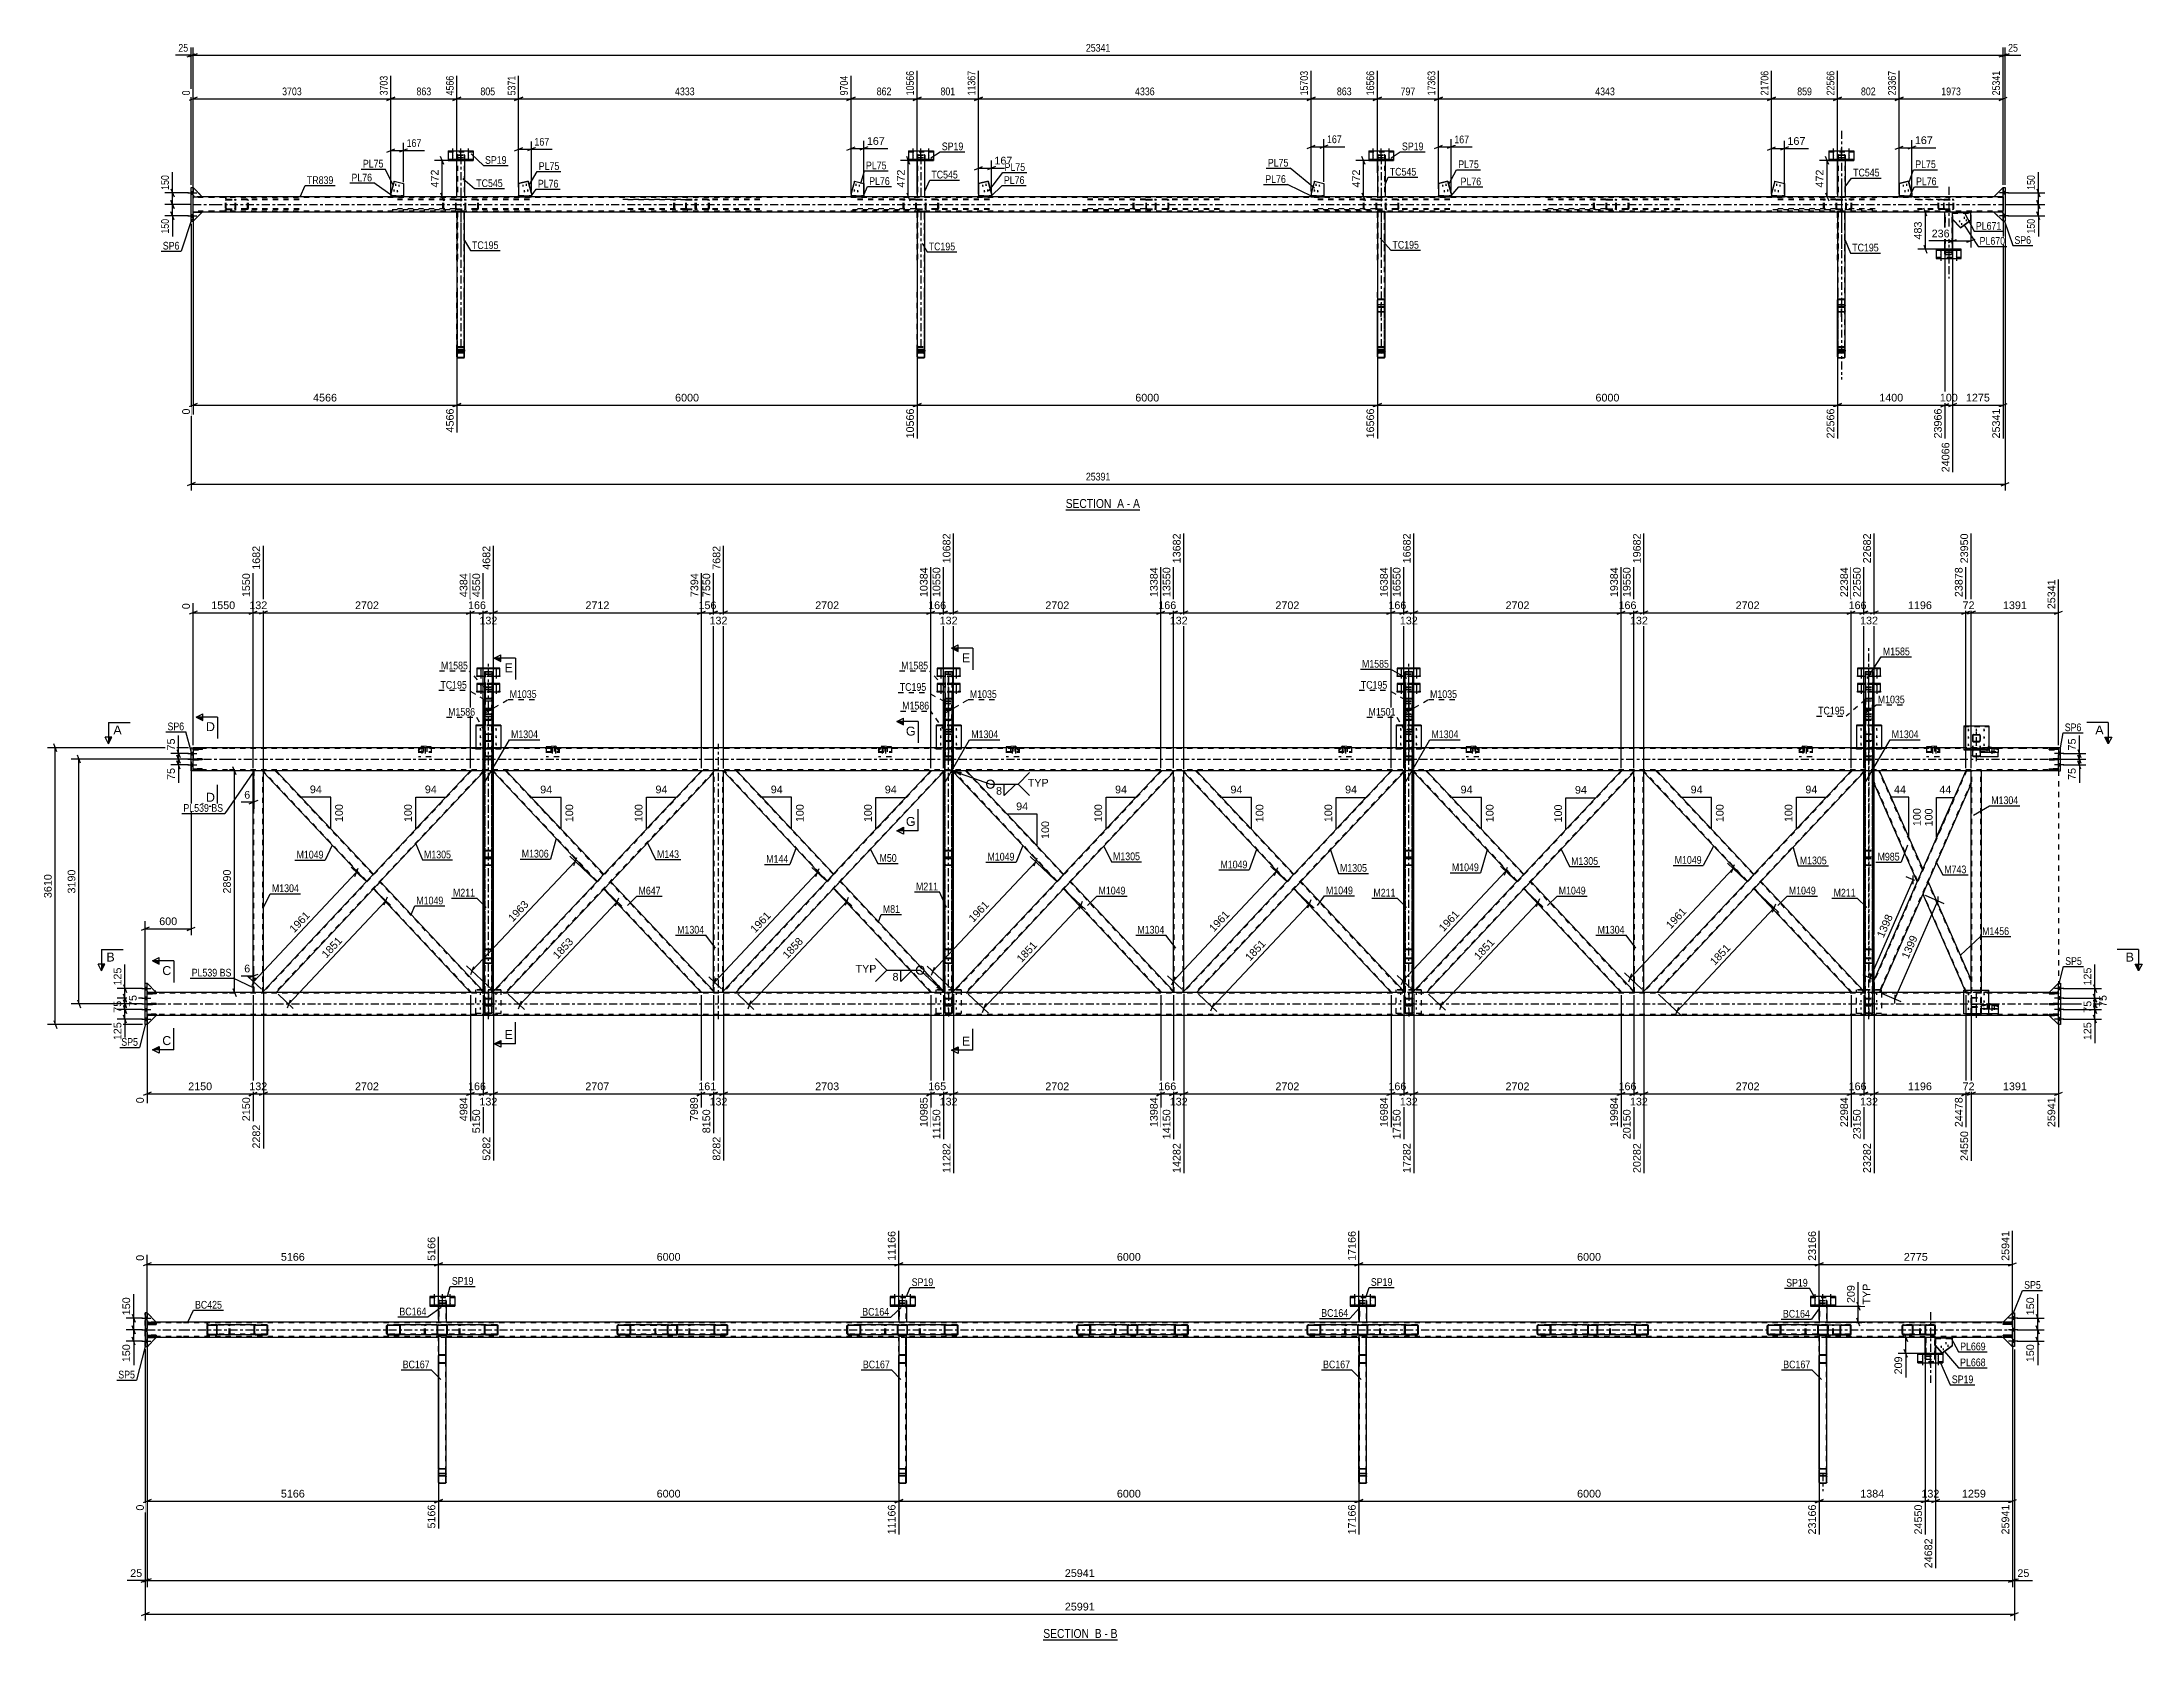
# Model space of a CAD drawing. Header units: millimetres. Extents: x -2250 to 594, y 0 to 1057.
# Drawn here: x -1200 to -418, y 318 to 914 of the extents above; entities that cross this region are included whole.
import ezdxf

# ---------------------------------------------------------------- set-up
doc = ezdxf.new("R2010")
doc.units = ezdxf.units.MM
doc.linetypes.add('DXK_LINE_DOT2', pattern=[3.9198, 1.9599, -1.9599])
doc.linetypes.add('DXK_LINE_DOT3', pattern=[5.9187, 2.979, -0.9799, 0.9799, -0.9799])
doc.styles.add('Arial', font='ARIAL.TTF', dxfattribs={"height": 0.2})
doc.styles.add('Arial Narrow', font='ARIALN.TTF', dxfattribs={"height": 0.2})

# ---------------------------------------------------------------- blocks, each defined once
blk = doc.blocks.new('Unknown-761553754-12 - 3871')
at = {"color": 6, "linetype": 'Continuous'}
blk.add_line((-827.15, 318.43), (-799.5, 318.43), dxfattribs=at)
at = {"color": 0, "linetype": 'Continuous'}
blk.add_wipeout([(-809.04, 319.18), (-809.04, 322.68), (-827.15, 322.68), (-827.15, 319.18)], dxfattribs=at)
blk.add_wipeout([(-805.44, 319.18), (-805.44, 322.68), (-807.99, 322.68), (-807.99, 319.18)], dxfattribs=at)
at = {"color": 7, "linetype": 'Continuous', "style": 'Arial Narrow'}
blk.add_text('SECTION ', height=3.34, dxfattribs=at).set_placement((-827.15, 319.18))
at = {"color": 0, "linetype": 'Continuous'}
blk.add_wipeout([(-803.11, 319.18), (-803.11, 322.68), (-804.39, 322.68), (-804.39, 319.18)], dxfattribs=at)
blk.add_wipeout([(-799.5, 319.18), (-799.5, 322.68), (-802.06, 322.68), (-802.06, 319.18)], dxfattribs=at)
at = {"color": 7, "linetype": 'Continuous', "style": 'Arial Narrow'}
for s, p in [('B', (-807.99, 319.18)), ('B', (-802.06, 319.18)), ('-', (-804.39, 319.18))]:
    blk.add_text(s, height=3.34, dxfattribs=at).set_placement(p)
blk = doc.blocks.new('Unknown-761553754-20 - 4377')
at = {"color": 6, "linetype": 'Continuous'}
blk.add_line((-818.8, 739.38), (-791.15, 739.38), dxfattribs=at)
at = {"color": 0, "linetype": 'Continuous'}
blk.add_wipeout([(-800.69, 740.13), (-800.69, 743.63), (-818.8, 743.63), (-818.8, 740.13)], dxfattribs=at)
blk.add_wipeout([(-797.08, 740.13), (-797.08, 743.63), (-799.64, 743.63), (-799.64, 740.13)], dxfattribs=at)
at = {"color": 7, "linetype": 'Continuous', "style": 'Arial Narrow'}
blk.add_text('SECTION ', height=3.34, dxfattribs=at).set_placement((-818.8, 740.13))
at = {"color": 0, "linetype": 'Continuous'}
blk.add_wipeout([(-794.76, 740.13), (-794.76, 743.63), (-796.03, 743.63), (-796.03, 740.13)], dxfattribs=at)
blk.add_wipeout([(-791.15, 740.13), (-791.15, 743.63), (-793.71, 743.63), (-793.71, 740.13)], dxfattribs=at)
at = {"color": 7, "linetype": 'Continuous', "style": 'Arial Narrow'}
for s, p in [('A', (-799.64, 740.13)), ('A', (-793.71, 740.13)), ('-', (-796.03, 740.13))]:
    blk.add_text(s, height=3.34, dxfattribs=at).set_placement(p)
blk = doc.blocks.new('Bolt-761553754-5472 - 5222')
at = {"linetype": 'Continuous'}
for points in [[(-688.14, 679.82), (-688.08, 679.82), (-688.01, 679.81), (-687.96, 679.8), (-687.91, 679.78), (-687.87, 679.77), (-687.84, 679.75), (-687.83, 679.73), (-687.83, 679.71), (-687.84, 679.68), (-687.87, 679.66), (-687.91, 679.65), (-687.96, 679.63), (-688.01, 679.62), (-688.08, 679.62), (-688.14, 679.61), (-688.21, 679.62), (-688.27, 679.62), (-688.33, 679.63), (-688.37, 679.65), (-688.41, 679.66), (-688.44, 679.68), (-688.45, 679.71), (-688.45, 679.73), (-688.44, 679.75), (-688.41, 679.77), (-688.37, 679.78), (-688.33, 679.8), (-688.27, 679.81), (-688.21, 679.82)], [(-688.14, 677.87), (-688.08, 677.86), (-688.01, 677.86), (-687.96, 677.85), (-687.91, 677.83), (-687.87, 677.81), (-687.84, 677.8), (-687.83, 677.77), (-687.83, 677.75), (-687.84, 677.73), (-687.87, 677.71), (-687.91, 677.7), (-687.96, 677.68), (-688.01, 677.67), (-688.08, 677.66), (-688.14, 677.66), (-688.21, 677.66), (-688.27, 677.67), (-688.33, 677.68), (-688.37, 677.7), (-688.41, 677.71), (-688.44, 677.73), (-688.45, 677.75), (-688.45, 677.77), (-688.44, 677.8), (-688.41, 677.81), (-688.37, 677.83), (-688.33, 677.85), (-688.27, 677.86), (-688.21, 677.86)]]:
    blk.add_hatch(color=1, dxfattribs=at).paths.add_polyline_path(points)
at = {"color": 1, "linetype": 'Continuous'}
for p, q in [((-688.14, 680.72), (-688.14, 678.61)), ((-688.14, 678.76), (-688.14, 676.66))]:
    blk.add_line(p, q, dxfattribs=at)
blk = doc.blocks.new('Part-761553754-5359 - 5222')
at = {"color": 2, "linetype": 'Continuous'}
for p, q in [((-867.07, 659.18), (-867.07, 650.82)), ((-863.86, 659.18), (-867.07, 659.18)), ((-863.86, 659.03), (-867.07, 659.03)), ((-857.78, 659.18), (-861, 659.18)), ((-857.78, 659.03), (-861, 659.03)), ((-857.78, 659.18), (-857.78, 650.82))]:
    blk.add_line(p, q, dxfattribs=at)
at = {"color": 7, "linetype": 'DXK_LINE_DOT2'}
for p, q in [((-861, 659.18), (-863.86, 659.18)), ((-861, 659.03), (-863.86, 659.03)), ((-867.07, 650.3), (-867.07, 650.82)), ((-867.07, 650.46), (-857.78, 650.46)), ((-857.78, 650.3), (-867.07, 650.3)), ((-857.78, 650.82), (-857.78, 650.3))]:
    blk.add_line(p, q, dxfattribs=at)
blk = doc.blocks.new('Part-761553754-5873 - 5222')
at = {"color": 2, "linetype": 'Continuous'}
for p, q in [((-484.21, 658.93), (-474.93, 658.93)), ((-484.21, 658.93), (-484.21, 650)), ((-474.93, 658.93), (-474.93, 650)), ((-484.21, 650.15), (-474.93, 650.15)), ((-484.21, 650), (-474.93, 650))]:
    blk.add_line(p, q, dxfattribs=at)
at = {"color": 7, "linetype": 'DXK_LINE_DOT2'}
blk.add_line((-484.21, 658.78), (-474.93, 658.78), dxfattribs=at)
blk = doc.blocks.new('Part-761553754-5231 - 5222')
at = {"color": 2, "linetype": 'Continuous'}
for p, q in [((-863.86, 679.09), (-863.83, 679.14)), ((-863.86, 679.09), (-863.86, 668.84)), ((-863.83, 679.14), (-863.75, 679.17)), ((-863.75, 679.17), (-863.64, 679.2)), ((-863.64, 679.2), (-863.51, 679.2)), ((-863.51, 679.2), (-861.34, 679.2)), ((-861.34, 679.2), (-861.21, 679.2)), ((-861.21, 679.2), (-861.1, 679.17)), ((-861.1, 679.17), (-861.02, 679.14)), ((-861.02, 679.14), (-861, 679.09)), ((-861, 679.09), (-861, 668.84)), ((-863.83, 669.12), (-863.86, 669.08)), ((-863.77, 669.15), (-863.83, 669.12)), ((-861.08, 669.15), (-861.02, 669.12)), ((-861, 669.08), (-861.02, 669.12))]:
    blk.add_line(p, q, dxfattribs=at)
at = {"color": 7, "linetype": 'DXK_LINE_DOT2'}
for p, q in [((-863.83, 678.34), (-863.86, 678.39)), ((-863.75, 678.31), (-863.83, 678.34)), ((-863.64, 678.28), (-863.75, 678.31)), ((-863.67, 679.11), (-863.68, 679.09)), ((-863.68, 679.09), (-863.68, 668.37)), ((-863.68, 678.39), (-863.67, 678.37)), ((-863.63, 679.13), (-863.67, 679.11)), ((-863.67, 678.37), (-863.63, 678.35)), ((-863.51, 678.27), (-863.64, 678.28)), ((-863.58, 679.14), (-863.63, 679.13)), ((-863.63, 678.35), (-863.58, 678.33)), ((-863.51, 679.15), (-863.58, 679.14)), ((-863.58, 678.33), (-863.51, 678.33)), ((-863.51, 679.15), (-861.34, 679.15)), ((-863.51, 678.33), (-861.34, 678.33)), ((-863.51, 678.27), (-861.34, 678.27)), ((-861.28, 679.14), (-861.34, 679.15)), ((-861.34, 678.33), (-861.28, 678.33)), ((-861.21, 678.28), (-861.34, 678.27)), ((-861.22, 679.13), (-861.28, 679.14)), ((-861.28, 678.33), (-861.22, 678.35)), ((-861.18, 679.11), (-861.22, 679.13)), ((-861.22, 678.35), (-861.21, 678.35)), ((-861.21, 678.35), (-861.18, 678.37)), ((-861.1, 678.31), (-861.21, 678.28)), ((-861.17, 679.09), (-861.18, 679.11)), ((-861.18, 678.37), (-861.17, 678.39)), ((-861.17, 679.09), (-861.17, 668.37)), ((-861.02, 678.34), (-861.1, 678.31)), ((-861, 678.39), (-861.02, 678.34)), ((-863.86, 668.84), (-863.86, 668.37)), ((-863.86, 668.37), (-863.83, 668.33)), ((-863.83, 668.33), (-863.75, 668.29)), ((-863.75, 669.15), (-863.77, 669.15)), ((-863.64, 669.18), (-863.75, 669.15)), ((-863.75, 668.29), (-863.64, 668.27)), ((-863.68, 669.08), (-863.67, 669.1)), ((-863.67, 668.35), (-863.68, 668.37)), ((-863.67, 669.1), (-863.63, 669.11)), ((-863.63, 668.33), (-863.67, 668.35)), ((-863.51, 669.19), (-863.64, 669.18)), ((-863.64, 668.27), (-863.51, 668.26)), ((-863.63, 669.11), (-863.58, 669.13)), ((-863.58, 668.32), (-863.63, 668.33)), ((-863.58, 669.13), (-863.51, 669.13)), ((-863.51, 668.31), (-863.58, 668.32)), ((-863.51, 669.19), (-861.34, 669.19)), ((-863.51, 669.13), (-861.34, 669.13)), ((-863.51, 668.31), (-861.34, 668.31)), ((-863.51, 668.26), (-861.34, 668.26)), ((-861.21, 669.18), (-861.34, 669.19)), ((-861.34, 669.13), (-861.28, 669.13)), ((-861.28, 668.32), (-861.34, 668.31)), ((-861.34, 668.26), (-861.21, 668.27)), ((-861.28, 669.13), (-861.22, 669.11)), ((-861.22, 668.33), (-861.28, 668.32)), ((-861.22, 669.11), (-861.18, 669.1)), ((-861.18, 668.35), (-861.22, 668.33)), ((-861.1, 669.15), (-861.21, 669.18)), ((-861.21, 668.27), (-861.1, 668.29)), ((-861.18, 669.1), (-861.17, 669.08)), ((-861.17, 668.37), (-861.18, 668.35)), ((-861.1, 669.15), (-861.08, 669.15)), ((-861.1, 668.29), (-861.02, 668.33)), ((-861.02, 668.33), (-861, 668.37)), ((-861, 668.84), (-861, 668.37))]:
    blk.add_line(p, q, dxfattribs=at)
at = {"color": 7, "linetype": 'DXK_LINE_DOT3'}
blk.add_line((-862.43, 668.72), (-862.43, 678.74), dxfattribs=at)
blk = doc.blocks.new('Bolt-761553754-5360 - 5222')
at = {"linetype": 'Continuous'}
for points in [[(-865.36, 657.71), (-865.29, 657.7), (-865.23, 657.69), (-865.17, 657.65), (-865.12, 657.61), (-865.08, 657.56), (-865.06, 657.51), (-865.04, 657.45), (-865.04, 657.38), (-865.06, 657.32), (-865.08, 657.27), (-865.12, 657.22), (-865.17, 657.18), (-865.23, 657.15), (-865.29, 657.13), (-865.36, 657.12), (-865.42, 657.13), (-865.48, 657.15), (-865.54, 657.18), (-865.59, 657.22), (-865.63, 657.27), (-865.65, 657.32), (-865.67, 657.38), (-865.67, 657.45), (-865.65, 657.51), (-865.63, 657.56), (-865.59, 657.61), (-865.54, 657.65), (-865.48, 657.69), (-865.42, 657.7)], [(-859.5, 657.71), (-859.43, 657.7), (-859.37, 657.69), (-859.31, 657.65), (-859.26, 657.61), (-859.23, 657.56), (-859.2, 657.51), (-859.19, 657.45), (-859.19, 657.38), (-859.2, 657.32), (-859.23, 657.27), (-859.26, 657.22), (-859.31, 657.18), (-859.37, 657.15), (-859.43, 657.13), (-859.5, 657.12), (-859.56, 657.13), (-859.63, 657.15), (-859.68, 657.18), (-859.73, 657.22), (-859.77, 657.27), (-859.8, 657.32), (-859.81, 657.38), (-859.81, 657.45), (-859.8, 657.51), (-859.77, 657.56), (-859.73, 657.61), (-859.68, 657.65), (-859.63, 657.69), (-859.56, 657.7)], [(-865.36, 654.96), (-865.29, 654.95), (-865.23, 654.93), (-865.17, 654.9), (-865.12, 654.86), (-865.08, 654.81), (-865.06, 654.75), (-865.04, 654.69), (-865.04, 654.63), (-865.06, 654.57), (-865.08, 654.52), (-865.12, 654.47), (-865.17, 654.42), (-865.23, 654.39), (-865.29, 654.37), (-865.36, 654.37), (-865.42, 654.37), (-865.48, 654.39), (-865.54, 654.42), (-865.59, 654.47), (-865.63, 654.52), (-865.65, 654.57), (-865.67, 654.63), (-865.67, 654.69), (-865.65, 654.75), (-865.63, 654.81), (-865.59, 654.86), (-865.54, 654.9), (-865.48, 654.93), (-865.42, 654.95)], [(-865.36, 652.21), (-865.29, 652.2), (-865.23, 652.18), (-865.17, 652.15), (-865.12, 652.11), (-865.08, 652.06), (-865.06, 652), (-865.04, 651.94), (-865.04, 651.88), (-865.06, 651.82), (-865.08, 651.76), (-865.12, 651.71), (-865.17, 651.67), (-865.23, 651.64), (-865.29, 651.62), (-865.36, 651.62), (-865.42, 651.62), (-865.48, 651.64), (-865.54, 651.67), (-865.59, 651.71), (-865.63, 651.76), (-865.65, 651.82), (-865.67, 651.88), (-865.67, 651.94), (-865.65, 652), (-865.63, 652.06), (-865.59, 652.11), (-865.54, 652.15), (-865.48, 652.18), (-865.42, 652.2)], [(-859.5, 654.96), (-859.43, 654.95), (-859.37, 654.93), (-859.31, 654.9), (-859.26, 654.86), (-859.23, 654.81), (-859.2, 654.75), (-859.19, 654.69), (-859.19, 654.63), (-859.2, 654.57), (-859.23, 654.52), (-859.26, 654.47), (-859.31, 654.42), (-859.37, 654.39), (-859.43, 654.37), (-859.5, 654.37), (-859.56, 654.37), (-859.63, 654.39), (-859.68, 654.42), (-859.73, 654.47), (-859.77, 654.52), (-859.8, 654.57), (-859.81, 654.63), (-859.81, 654.69), (-859.8, 654.75), (-859.77, 654.81), (-859.73, 654.86), (-859.68, 654.9), (-859.63, 654.93), (-859.56, 654.95)], [(-859.5, 652.21), (-859.43, 652.2), (-859.37, 652.18), (-859.31, 652.15), (-859.26, 652.11), (-859.23, 652.06), (-859.2, 652), (-859.19, 651.94), (-859.19, 651.88), (-859.2, 651.82), (-859.23, 651.76), (-859.26, 651.71), (-859.31, 651.67), (-859.37, 651.64), (-859.43, 651.62), (-859.5, 651.62), (-859.56, 651.62), (-859.63, 651.64), (-859.68, 651.67), (-859.73, 651.71), (-859.77, 651.76), (-859.8, 651.82), (-859.81, 651.88), (-859.81, 651.94), (-859.8, 652), (-859.77, 652.06), (-859.73, 652.11), (-859.68, 652.15), (-859.63, 652.18), (-859.56, 652.2)]]:
    blk.add_hatch(color=1, dxfattribs=at).paths.add_polyline_path(points)
at = {"color": 1, "linetype": 'Continuous'}
for p, q in [((-865.36, 657.29), (-865.36, 658.1)), ((-859.5, 657.29), (-859.5, 658.1)), ((-865.36, 654.54), (-865.36, 655.35)), ((-865.36, 651.78), (-865.36, 652.6)), ((-859.5, 654.54), (-859.5, 655.35)), ((-859.5, 651.78), (-859.5, 652.6))]:
    blk.add_line(p, q, dxfattribs=at)
at = {"color": 1, "linetype": 'DXK_LINE_DOT2'}
for p, q in [((-862.43, 657.29), (-862.43, 658.1)), ((-862.43, 651.78), (-862.43, 652.6))]:
    blk.add_line(p, q, dxfattribs=at)
blk = doc.blocks.new('Bolt-761553754-5232 - 5222')
at = {"linetype": 'Continuous'}
for points in [[(-522.43, 679.82), (-522.36, 679.82), (-522.3, 679.81), (-522.24, 679.8), (-522.19, 679.78), (-522.16, 679.77), (-522.13, 679.75), (-522.12, 679.73), (-522.12, 679.71), (-522.13, 679.68), (-522.16, 679.66), (-522.19, 679.65), (-522.24, 679.63), (-522.3, 679.62), (-522.36, 679.62), (-522.43, 679.61), (-522.49, 679.62), (-522.56, 679.62), (-522.61, 679.63), (-522.66, 679.65), (-522.7, 679.66), (-522.73, 679.68), (-522.74, 679.71), (-522.74, 679.73), (-522.73, 679.75), (-522.7, 679.77), (-522.66, 679.78), (-522.61, 679.8), (-522.56, 679.81), (-522.49, 679.82)], [(-522.43, 677.87), (-522.36, 677.86), (-522.3, 677.86), (-522.24, 677.85), (-522.19, 677.83), (-522.16, 677.81), (-522.13, 677.8), (-522.12, 677.77), (-522.12, 677.75), (-522.13, 677.73), (-522.16, 677.71), (-522.19, 677.7), (-522.24, 677.68), (-522.3, 677.67), (-522.36, 677.66), (-522.43, 677.66), (-522.49, 677.66), (-522.56, 677.67), (-522.61, 677.68), (-522.66, 677.7), (-522.7, 677.71), (-522.73, 677.73), (-522.74, 677.75), (-522.74, 677.77), (-522.73, 677.8), (-522.7, 677.81), (-522.66, 677.83), (-522.61, 677.85), (-522.56, 677.86), (-522.49, 677.86)]]:
    blk.add_hatch(color=1, dxfattribs=at).paths.add_polyline_path(points)
at = {"color": 1, "linetype": 'Continuous'}
for p, q in [((-522.43, 680.72), (-522.43, 678.61)), ((-522.43, 678.76), (-522.43, 676.66))]:
    blk.add_line(p, q, dxfattribs=at)
blk = doc.blocks.new('Bolt-761553754-5224 - 5222')
at = {"linetype": 'Continuous'}
for points in [[(-865.28, 674.05), (-865.22, 674.05), (-865.16, 674.04), (-865.1, 674.03), (-865.05, 674.02), (-865.01, 674), (-864.99, 673.98), (-864.97, 673.96), (-864.97, 673.94), (-864.99, 673.92), (-865.01, 673.9), (-865.05, 673.88), (-865.1, 673.87), (-865.16, 673.86), (-865.22, 673.85), (-865.28, 673.85), (-865.35, 673.85), (-865.41, 673.86), (-865.47, 673.87), (-865.52, 673.88), (-865.56, 673.9), (-865.58, 673.92), (-865.6, 673.94), (-865.6, 673.96), (-865.58, 673.98), (-865.56, 674), (-865.52, 674.02), (-865.47, 674.03), (-865.41, 674.04), (-865.35, 674.05)], [(-865.28, 672.1), (-865.22, 672.1), (-865.16, 672.09), (-865.1, 672.08), (-865.05, 672.07), (-865.01, 672.05), (-864.99, 672.03), (-864.97, 672.01), (-864.97, 671.99), (-864.99, 671.97), (-865.01, 671.95), (-865.05, 671.93), (-865.1, 671.92), (-865.16, 671.91), (-865.22, 671.9), (-865.28, 671.9), (-865.35, 671.9), (-865.41, 671.91), (-865.47, 671.92), (-865.52, 671.93), (-865.56, 671.95), (-865.58, 671.97), (-865.6, 671.99), (-865.6, 672.01), (-865.58, 672.03), (-865.56, 672.05), (-865.52, 672.07), (-865.47, 672.08), (-865.41, 672.09), (-865.35, 672.1)]]:
    blk.add_hatch(color=1, dxfattribs=at).paths.add_polyline_path(points)
at = {"color": 1, "linetype": 'Continuous'}
for p, q in [((-865.28, 674.95), (-865.28, 672.84)), ((-865.28, 673), (-865.28, 670.89))]:
    blk.add_line(p, q, dxfattribs=at)
blk = doc.blocks.new('Part-761553754-5297 - 5222')
at = {"color": 2, "linetype": 'Continuous'}
for p, q in [((-494.57, 651.42), (-498.09, 651.09)), ((-498.09, 651.09), (-498.09, 650.87)), ((-494.15, 650.87), (-494.57, 651.42))]:
    blk.add_line(p, q, dxfattribs=at)
at = {"color": 7, "linetype": 'DXK_LINE_DOT2'}
for p, q in [((-498.09, 650.77), (-494.57, 651.09)), ((-498.09, 650.87), (-498.09, 649.13)), ((-498.09, 649.45), (-493.32, 649.45)), ((-494.57, 651.42), (-494.57, 651.09)), ((-494.57, 651.09), (-493.32, 649.49)), ((-493.32, 649.81), (-494.15, 650.87)), ((-493.32, 649.13), (-493.32, 649.81)), ((-498.09, 649.13), (-493.32, 649.13))]:
    blk.add_line(p, q, dxfattribs=at)
blk = doc.blocks.new('Bolt-761553754-5233 - 5222')
at = {"linetype": 'Continuous'}
for points in [[(-516.71, 679.82), (-516.65, 679.82), (-516.59, 679.81), (-516.53, 679.8), (-516.48, 679.78), (-516.44, 679.77), (-516.41, 679.75), (-516.4, 679.73), (-516.4, 679.71), (-516.41, 679.68), (-516.44, 679.66), (-516.48, 679.65), (-516.53, 679.63), (-516.59, 679.62), (-516.65, 679.62), (-516.71, 679.61), (-516.78, 679.62), (-516.84, 679.62), (-516.9, 679.63), (-516.95, 679.65), (-516.99, 679.66), (-517.01, 679.68), (-517.03, 679.71), (-517.03, 679.73), (-517.01, 679.75), (-516.99, 679.77), (-516.95, 679.78), (-516.9, 679.8), (-516.84, 679.81), (-516.78, 679.82)], [(-516.71, 677.87), (-516.65, 677.86), (-516.59, 677.86), (-516.53, 677.85), (-516.48, 677.83), (-516.44, 677.81), (-516.41, 677.8), (-516.4, 677.77), (-516.4, 677.75), (-516.41, 677.73), (-516.44, 677.71), (-516.48, 677.7), (-516.53, 677.68), (-516.59, 677.67), (-516.65, 677.66), (-516.71, 677.66), (-516.78, 677.66), (-516.84, 677.67), (-516.9, 677.68), (-516.95, 677.7), (-516.99, 677.71), (-517.01, 677.73), (-517.03, 677.75), (-517.03, 677.77), (-517.01, 677.8), (-516.99, 677.81), (-516.95, 677.83), (-516.9, 677.85), (-516.84, 677.86), (-516.78, 677.86)]]:
    blk.add_hatch(color=1, dxfattribs=at).paths.add_polyline_path(points)
at = {"color": 1, "linetype": 'Continuous'}
for p, q in [((-516.71, 680.72), (-516.71, 678.61)), ((-516.71, 678.76), (-516.71, 676.66))]:
    blk.add_line(p, q, dxfattribs=at)
blk = doc.blocks.new('Part-761553754-5410 - 5222')
at = {"color": 2, "linetype": 'Continuous'}
for p, q in [((-774.83, 641.77), (-774.83, 642.25)), ((-736.44, 600.96), (-774.83, 641.77)), ((-733.85, 603.71), (-770.09, 642.25)), ((-734.17, 603.38), (-736.44, 600.96)), ((-733.85, 603.71), (-734.17, 603.38))]:
    blk.add_line(p, q, dxfattribs=at)
at = {"color": 7, "linetype": 'DXK_LINE_DOT2'}
for p, q in [((-770.09, 642.25), (-774.83, 642.25)), ((-736.29, 601.13), (-774.83, 642.11)), ((-734.01, 603.55), (-770.41, 642.25)), ((-733.88, 603.69), (-734.17, 603.38)), ((-736.29, 601.13), (-736.27, 601.14))]:
    blk.add_line(p, q, dxfattribs=at)
blk = doc.blocks.new('Part-761553754-5289 - 5222')
at = {"color": 7, "linetype": 'DXK_LINE_DOT2'}
for p, q in [((-478.14, 650.21), (-475.2, 651.28)), ((-478.14, 650), (-478.14, 650.21)), ((-478.14, 649.39), (-471.4, 649.39)), ((-475.2, 650.96), (-477.83, 650)), ((-474.93, 651.21), (-475.2, 651.28)), ((-475.2, 651.28), (-475.2, 650.96)), ((-474.93, 650.89), (-475.2, 650.96))]:
    blk.add_line(p, q, dxfattribs=at)
at = {"color": 2, "linetype": 'Continuous'}
for p, q in [((-478.14, 649.07), (-478.14, 650)), ((-477.83, 650), (-478.14, 649.88)), ((-471.4, 650.3), (-474.93, 651.21)), ((-471.4, 649.98), (-474.93, 650.89)), ((-471.4, 650.3), (-471.4, 649.07)), ((-471.4, 649.07), (-478.14, 649.07))]:
    blk.add_line(p, q, dxfattribs=at)
blk = doc.blocks.new('Bolt-761553754-5225 - 5222')
at = {"linetype": 'Continuous'}
for points in [[(-859.57, 674.05), (-859.51, 674.05), (-859.44, 674.04), (-859.39, 674.03), (-859.34, 674.02), (-859.3, 674), (-859.27, 673.98), (-859.26, 673.96), (-859.26, 673.94), (-859.27, 673.92), (-859.3, 673.9), (-859.34, 673.88), (-859.39, 673.87), (-859.44, 673.86), (-859.51, 673.85), (-859.57, 673.85), (-859.64, 673.85), (-859.7, 673.86), (-859.76, 673.87), (-859.8, 673.88), (-859.84, 673.9), (-859.87, 673.92), (-859.88, 673.94), (-859.88, 673.96), (-859.87, 673.98), (-859.84, 674), (-859.8, 674.02), (-859.76, 674.03), (-859.7, 674.04), (-859.64, 674.05)], [(-859.57, 672.1), (-859.51, 672.1), (-859.44, 672.09), (-859.39, 672.08), (-859.34, 672.07), (-859.3, 672.05), (-859.27, 672.03), (-859.26, 672.01), (-859.26, 671.99), (-859.27, 671.97), (-859.3, 671.95), (-859.34, 671.93), (-859.39, 671.92), (-859.44, 671.91), (-859.51, 671.9), (-859.57, 671.9), (-859.64, 671.9), (-859.7, 671.91), (-859.76, 671.92), (-859.8, 671.93), (-859.84, 671.95), (-859.87, 671.97), (-859.88, 671.99), (-859.88, 672.01), (-859.87, 672.03), (-859.84, 672.05), (-859.8, 672.07), (-859.76, 672.08), (-859.7, 672.09), (-859.64, 672.1)]]:
    blk.add_hatch(color=1, dxfattribs=at).paths.add_polyline_path(points)
at = {"color": 1, "linetype": 'Continuous'}
for p, q in [((-859.57, 674.95), (-859.57, 672.84)), ((-859.57, 673), (-859.57, 670.89))]:
    blk.add_line(p, q, dxfattribs=at)
blk = doc.blocks.new('Part-761553754-5294 - 5222')
at = {"color": 7, "linetype": 'DXK_LINE_DOT3'}
blk.add_line((-519.57, 561.55), (-519.57, 677.32), dxfattribs=at)
at = {"color": 2, "linetype": 'Continuous'}
for p, q in [((-521, 668.84), (-520.97, 669.03)), ((-521, 570.77), (-521, 668.84)), ((-520.97, 669.03), (-520.9, 669.18)), ((-520.9, 669.18), (-520.79, 669.29)), ((-520.79, 669.29), (-520.66, 669.32)), ((-520.66, 669.32), (-518.48, 669.32)), ((-518.48, 669.32), (-518.35, 669.29)), ((-518.35, 669.29), (-518.24, 669.18)), ((-518.24, 669.18), (-518.17, 669.03)), ((-518.17, 669.03), (-518.14, 668.84)), ((-518.14, 570.77), (-518.14, 668.84)), ((-520.97, 570.68), (-521, 570.77)), ((-520.9, 570.6), (-520.97, 570.68)), ((-520.79, 570.55), (-520.9, 570.6)), ((-520.66, 570.53), (-520.79, 570.55)), ((-520.66, 570.53), (-518.48, 570.53)), ((-518.35, 570.55), (-518.48, 570.53)), ((-518.24, 570.6), (-518.35, 570.55)), ((-518.17, 570.68), (-518.24, 570.6)), ((-518.14, 570.77), (-518.17, 570.68))]:
    blk.add_line(p, q, dxfattribs=at)
at = {"color": 7, "linetype": 'DXK_LINE_DOT2'}
for p, q in [((-520.97, 665.62), (-521, 665.8)), ((-520.9, 665.46), (-520.97, 665.62)), ((-520.79, 665.36), (-520.9, 665.46)), ((-520.81, 668.94), (-520.83, 668.84)), ((-520.83, 570.77), (-520.83, 668.84)), ((-520.83, 665.8), (-520.81, 665.71)), ((-520.78, 669.01), (-520.81, 668.94)), ((-520.81, 665.71), (-520.78, 665.63)), ((-520.66, 665.32), (-520.79, 665.36)), ((-520.72, 669.07), (-520.78, 669.01)), ((-520.78, 665.63), (-520.72, 665.58)), ((-520.66, 669.08), (-520.72, 669.07)), ((-520.72, 665.58), (-520.66, 665.56)), ((-520.66, 669.08), (-518.48, 669.08)), ((-520.66, 665.56), (-518.48, 665.56)), ((-520.66, 665.32), (-518.48, 665.32)), ((-518.42, 669.07), (-518.48, 669.08)), ((-518.48, 665.56), (-518.42, 665.58)), ((-518.35, 665.36), (-518.48, 665.32)), ((-518.36, 669.01), (-518.42, 669.07)), ((-518.42, 665.58), (-518.36, 665.63)), ((-518.33, 668.94), (-518.36, 669.01)), ((-518.36, 665.63), (-518.33, 665.71)), ((-518.24, 665.46), (-518.35, 665.36)), ((-518.31, 668.84), (-518.33, 668.94)), ((-518.33, 665.71), (-518.31, 665.8)), ((-518.31, 570.77), (-518.31, 668.84)), ((-518.17, 665.62), (-518.24, 665.46)), ((-518.14, 665.8), (-518.17, 665.62)), ((-521, 572.32), (-520.97, 572.41)), ((-520.97, 572.41), (-520.9, 572.49)), ((-520.9, 572.49), (-520.79, 572.55)), ((-520.81, 572.37), (-520.83, 572.32)), ((-520.78, 572.41), (-520.81, 572.37)), ((-520.79, 572.55), (-520.66, 572.56)), ((-520.72, 572.43), (-520.78, 572.41)), ((-520.66, 572.44), (-520.72, 572.43)), ((-520.66, 572.56), (-518.48, 572.56)), ((-520.66, 572.44), (-518.48, 572.44)), ((-518.48, 572.56), (-518.35, 572.55)), ((-518.42, 572.43), (-518.48, 572.44)), ((-518.36, 572.41), (-518.42, 572.43)), ((-518.33, 572.37), (-518.36, 572.41)), ((-518.35, 572.55), (-518.24, 572.49)), ((-518.31, 572.32), (-518.33, 572.37)), ((-518.24, 572.49), (-518.17, 572.41)), ((-518.17, 572.41), (-518.14, 572.32)), ((-520.83, 570.77), (-520.81, 570.72)), ((-520.81, 570.72), (-520.78, 570.68)), ((-520.78, 570.68), (-520.72, 570.66)), ((-520.72, 570.66), (-520.66, 570.65)), ((-520.66, 570.65), (-518.48, 570.65)), ((-518.48, 570.65), (-518.42, 570.66)), ((-518.42, 570.66), (-518.36, 570.68)), ((-518.36, 570.68), (-518.33, 570.72)), ((-518.33, 570.72), (-518.31, 570.77))]:
    blk.add_line(p, q, dxfattribs=at)
blk = doc.blocks.new('Part-761553754-5621 - 5222')
at = {"color": 2, "linetype": 'Continuous'}
for p, q in [((-1012.29, 650.87), (-1012.29, 650.82)), ((-1012.29, 650.87), (-1007.52, 650.87)), ((-1007.52, 650.87), (-1007.52, 650.82))]:
    blk.add_line(p, q, dxfattribs=at)
at = {"color": 7, "linetype": 'DXK_LINE_DOT2'}
for p, q in [((-1012.29, 650.82), (-1012.29, 647.44)), ((-1007.52, 650.82), (-1007.52, 647.44)), ((-1007.52, 647.44), (-1012.29, 647.44))]:
    blk.add_line(p, q, dxfattribs=at)
blk = doc.blocks.new('Part-761553754-5230 - 5222')
at = {"color": 7, "linetype": 'DXK_LINE_DOT3'}
blk.add_line((-1033.86, 653.5), (-1033.86, 682.43), dxfattribs=at)
at = {"color": 7, "linetype": 'DXK_LINE_DOT2'}
for p, q in [((-1035.28, 673.33), (-1035.26, 673.37)), ((-1035.28, 673.33), (-1035.28, 662.6)), ((-1035.26, 673.37), (-1035.18, 673.41)), ((-1035.18, 673.41), (-1035.07, 673.43)), ((-1035.1, 673.35), (-1035.11, 673.33)), ((-1035.11, 673.33), (-1035.11, 662.6)), ((-1035.06, 673.37), (-1035.1, 673.35)), ((-1035.07, 673.43), (-1034.94, 673.44)), ((-1035.01, 673.38), (-1035.06, 673.37)), ((-1034.94, 673.38), (-1035.01, 673.38)), ((-1034.94, 673.44), (-1032.77, 673.44)), ((-1034.94, 673.38), (-1032.77, 673.38)), ((-1032.77, 673.44), (-1032.64, 673.43)), ((-1032.7, 673.38), (-1032.77, 673.38)), ((-1032.65, 673.37), (-1032.7, 673.38)), ((-1032.61, 673.35), (-1032.65, 673.37)), ((-1032.64, 673.43), (-1032.53, 673.41)), ((-1032.6, 673.33), (-1032.61, 673.35)), ((-1032.6, 673.33), (-1032.6, 662.6)), ((-1032.53, 673.41), (-1032.45, 673.37)), ((-1032.45, 673.37), (-1032.43, 673.33)), ((-1032.43, 673.33), (-1032.43, 662.6)), ((-1035.26, 672.58), (-1035.28, 672.62)), ((-1035.18, 672.54), (-1035.26, 672.58)), ((-1035.07, 672.52), (-1035.18, 672.54)), ((-1035.11, 672.62), (-1035.1, 672.6)), ((-1035.1, 672.6), (-1035.06, 672.58)), ((-1034.94, 672.51), (-1035.07, 672.52)), ((-1035.06, 672.58), (-1035.01, 672.57)), ((-1035.01, 672.57), (-1034.94, 672.57)), ((-1034.94, 672.57), (-1032.77, 672.57)), ((-1034.94, 672.51), (-1032.77, 672.51)), ((-1032.77, 672.57), (-1032.7, 672.57)), ((-1032.64, 672.52), (-1032.77, 672.51)), ((-1032.7, 672.57), (-1032.65, 672.58)), ((-1032.65, 672.58), (-1032.61, 672.6)), ((-1032.53, 672.54), (-1032.64, 672.52)), ((-1032.61, 672.6), (-1032.6, 672.62)), ((-1032.45, 672.58), (-1032.53, 672.54)), ((-1032.43, 672.62), (-1032.45, 672.58)), ((-1035.26, 663.35), (-1035.28, 663.31)), ((-1035.28, 662.6), (-1035.26, 662.56)), ((-1035.18, 663.39), (-1035.26, 663.35)), ((-1035.26, 662.56), (-1035.18, 662.52)), ((-1035.07, 663.41), (-1035.18, 663.39)), ((-1035.18, 662.52), (-1035.07, 662.5)), ((-1035.11, 663.31), (-1035.1, 663.33)), ((-1035.1, 662.58), (-1035.11, 662.6)), ((-1035.1, 663.33), (-1035.06, 663.35)), ((-1035.06, 662.56), (-1035.1, 662.58)), ((-1034.94, 663.42), (-1035.07, 663.41)), ((-1035.07, 662.5), (-1034.94, 662.49)), ((-1035.06, 663.35), (-1035.01, 663.36)), ((-1035.01, 662.55), (-1035.06, 662.56)), ((-1035.01, 663.36), (-1034.94, 663.37)), ((-1034.94, 662.55), (-1035.01, 662.55)), ((-1034.94, 663.42), (-1032.77, 663.42)), ((-1034.94, 663.37), (-1032.77, 663.37)), ((-1034.94, 662.55), (-1032.77, 662.55)), ((-1034.94, 662.49), (-1032.77, 662.49)), ((-1032.64, 663.41), (-1032.77, 663.42)), ((-1032.77, 663.37), (-1032.7, 663.36)), ((-1032.7, 662.55), (-1032.77, 662.55)), ((-1032.77, 662.49), (-1032.64, 662.5)), ((-1032.7, 663.36), (-1032.65, 663.35)), ((-1032.65, 662.56), (-1032.7, 662.55)), ((-1032.65, 663.35), (-1032.61, 663.33)), ((-1032.61, 662.58), (-1032.65, 662.56)), ((-1032.53, 663.39), (-1032.64, 663.41)), ((-1032.64, 662.5), (-1032.53, 662.52)), ((-1032.61, 663.33), (-1032.6, 663.31)), ((-1032.6, 662.6), (-1032.61, 662.58)), ((-1032.45, 663.35), (-1032.53, 663.39)), ((-1032.53, 662.52), (-1032.45, 662.56)), ((-1032.43, 663.31), (-1032.45, 663.35)), ((-1032.45, 662.56), (-1032.43, 662.6))]:
    blk.add_line(p, q, dxfattribs=at)
blk = doc.blocks.new('Part-761553754-5236 - 5222')
at = {"color": 7, "linetype": 'DXK_LINE_DOT2'}
for p, q in [((-478.14, 649.07), (-478.14, 650.82)), ((-478.14, 650.82), (-473.42, 650.82)), ((-471.4, 650.3), (-471.4, 649.07))]:
    blk.add_line(p, q, dxfattribs=at)
at = {"color": 2, "linetype": 'Continuous'}
for p, q in [((-471.4, 650.82), (-473.42, 650.82)), ((-471.4, 650.82), (-471.4, 650.3)), ((-478.14, 649.07), (-478.14, 647.4)), ((-471.4, 647.4), (-478.14, 647.4)), ((-471.4, 647.4), (-471.4, 649.07))]:
    blk.add_line(p, q, dxfattribs=at)
blk = doc.blocks.new('Part-761553754-5486 - 5222')
at = {"color": 2, "linetype": 'Continuous'}
for p, q in [((-669.65, 650.87), (-669.65, 650.82)), ((-669.65, 650.87), (-664.87, 650.87)), ((-664.87, 650.87), (-664.87, 650.82))]:
    blk.add_line(p, q, dxfattribs=at)
at = {"color": 7, "linetype": 'DXK_LINE_DOT2'}
for p, q in [((-669.65, 650.82), (-669.65, 647.45)), ((-664.87, 650.82), (-664.87, 647.45)), ((-664.87, 647.45), (-669.65, 647.45))]:
    blk.add_line(p, q, dxfattribs=at)
blk = doc.blocks.new('Part-761553754-5301 - 5222')
at = {"color": 2, "linetype": 'Continuous'}
for p, q in [((-1059.93, 650.87), (-1059.93, 650.82)), ((-1059.93, 650.87), (-1055.15, 650.87)), ((-1055.15, 650.87), (-1055.15, 650.82))]:
    blk.add_line(p, q, dxfattribs=at)
at = {"color": 7, "linetype": 'DXK_LINE_DOT2'}
for p, q in [((-1059.93, 650.82), (-1059.93, 647.44)), ((-1055.15, 650.82), (-1055.15, 647.44)), ((-1055.15, 647.44), (-1059.93, 647.44))]:
    blk.add_line(p, q, dxfattribs=at)
blk = doc.blocks.new('Bolt-761553754-5237 - 5222')
at = {"linetype": 'Continuous'}
for points in [[(-475.62, 650.2), (-475.56, 650.2), (-475.51, 650.19), (-475.47, 650.19), (-475.43, 650.17), (-475.39, 650.16), (-475.37, 650.14), (-475.36, 650.13), (-475.36, 650.11), (-475.37, 650.09), (-475.39, 650.08), (-475.43, 650.06), (-475.47, 650.05), (-475.51, 650.04), (-475.56, 650.04), (-475.62, 650.03), (-475.67, 650.04), (-475.72, 650.04), (-475.77, 650.05), (-475.81, 650.06), (-475.84, 650.08), (-475.86, 650.09), (-475.87, 650.11), (-475.87, 650.13), (-475.86, 650.14), (-475.84, 650.16), (-475.81, 650.17), (-475.77, 650.19), (-475.72, 650.19), (-475.67, 650.2)], [(-474.82, 650.53), (-474.76, 650.53), (-474.71, 650.52), (-474.67, 650.51), (-474.63, 650.5), (-474.6, 650.49), (-474.57, 650.47), (-474.56, 650.45), (-474.56, 650.44), (-474.57, 650.42), (-474.6, 650.4), (-474.63, 650.39), (-474.67, 650.38), (-474.71, 650.37), (-474.76, 650.36), (-474.82, 650.36), (-474.87, 650.36), (-474.92, 650.37), (-474.97, 650.38), (-475.01, 650.39), (-475.04, 650.4), (-475.06, 650.42), (-475.07, 650.44), (-475.07, 650.45), (-475.06, 650.47), (-475.04, 650.49), (-475.01, 650.5), (-474.97, 650.51), (-474.92, 650.52), (-474.87, 650.53)], [(-473.83, 649.74), (-473.77, 649.74), (-473.72, 649.73), (-473.68, 649.72), (-473.64, 649.71), (-473.61, 649.7), (-473.58, 649.68), (-473.57, 649.66), (-473.57, 649.65), (-473.58, 649.63), (-473.61, 649.61), (-473.64, 649.6), (-473.68, 649.59), (-473.72, 649.58), (-473.77, 649.57), (-473.83, 649.57), (-473.88, 649.57), (-473.93, 649.58), (-473.98, 649.59), (-474.02, 649.6), (-474.05, 649.61), (-474.07, 649.63), (-474.08, 649.65), (-474.08, 649.66), (-474.07, 649.68), (-474.05, 649.7), (-474.02, 649.71), (-473.98, 649.72), (-473.93, 649.73), (-473.88, 649.74)], [(-473.03, 650.07), (-472.97, 650.06), (-472.92, 650.06), (-472.88, 650.05), (-472.84, 650.04), (-472.81, 650.02), (-472.78, 650.01), (-472.77, 649.99), (-472.77, 649.97), (-472.78, 649.96), (-472.81, 649.94), (-472.84, 649.93), (-472.88, 649.91), (-472.92, 649.91), (-472.97, 649.9), (-473.03, 649.9), (-473.08, 649.9), (-473.13, 649.91), (-473.18, 649.91), (-473.22, 649.93), (-473.25, 649.94), (-473.27, 649.96), (-473.28, 649.97), (-473.28, 649.99), (-473.27, 650.01), (-473.25, 650.02), (-473.22, 650.04), (-473.18, 650.05), (-473.13, 650.06), (-473.08, 650.06)]]:
    blk.add_hatch(color=1, dxfattribs=at).paths.add_polyline_path(points)
at = {"color": 1, "linetype": 'Continuous'}
for p, q in [((-475.62, 650.98), (-475.62, 648.96)), ((-474.82, 651.31), (-474.82, 649.28)), ((-473.83, 650.52), (-473.83, 648.49)), ((-473.03, 650.85), (-473.03, 648.82))]:
    blk.add_line(p, q, dxfattribs=at)
blk = doc.blocks.new('Bolt-761553754-5238 - 5222')
at = {"linetype": 'Continuous'}
for points in [[(-522.43, 674.05), (-522.36, 674.05), (-522.3, 674.04), (-522.24, 674.03), (-522.19, 674.02), (-522.16, 674), (-522.13, 673.98), (-522.12, 673.96), (-522.12, 673.94), (-522.13, 673.92), (-522.16, 673.9), (-522.19, 673.88), (-522.24, 673.87), (-522.3, 673.86), (-522.36, 673.85), (-522.43, 673.85), (-522.49, 673.85), (-522.56, 673.86), (-522.61, 673.87), (-522.66, 673.88), (-522.7, 673.9), (-522.73, 673.92), (-522.74, 673.94), (-522.74, 673.96), (-522.73, 673.98), (-522.7, 674), (-522.66, 674.02), (-522.61, 674.03), (-522.56, 674.04), (-522.49, 674.05)], [(-522.43, 672.1), (-522.36, 672.1), (-522.3, 672.09), (-522.24, 672.08), (-522.19, 672.07), (-522.16, 672.05), (-522.13, 672.03), (-522.12, 672.01), (-522.12, 671.99), (-522.13, 671.97), (-522.16, 671.95), (-522.19, 671.93), (-522.24, 671.92), (-522.3, 671.91), (-522.36, 671.9), (-522.43, 671.9), (-522.49, 671.9), (-522.56, 671.91), (-522.61, 671.92), (-522.66, 671.93), (-522.7, 671.95), (-522.73, 671.97), (-522.74, 671.99), (-522.74, 672.01), (-522.73, 672.03), (-522.7, 672.05), (-522.66, 672.07), (-522.61, 672.08), (-522.56, 672.09), (-522.49, 672.1)]]:
    blk.add_hatch(color=1, dxfattribs=at).paths.add_polyline_path(points)
at = {"color": 1, "linetype": 'Continuous'}
for p, q in [((-522.43, 674.95), (-522.43, 672.84)), ((-522.43, 673), (-522.43, 670.89))]:
    blk.add_line(p, q, dxfattribs=at)
blk = doc.blocks.new('Bolt-761553754-5239 - 5222')
at = {"linetype": 'Continuous'}
for points in [[(-516.71, 674.05), (-516.65, 674.05), (-516.59, 674.04), (-516.53, 674.03), (-516.48, 674.02), (-516.44, 674), (-516.41, 673.98), (-516.4, 673.96), (-516.4, 673.94), (-516.41, 673.92), (-516.44, 673.9), (-516.48, 673.88), (-516.53, 673.87), (-516.59, 673.86), (-516.65, 673.85), (-516.71, 673.85), (-516.78, 673.85), (-516.84, 673.86), (-516.9, 673.87), (-516.95, 673.88), (-516.99, 673.9), (-517.01, 673.92), (-517.03, 673.94), (-517.03, 673.96), (-517.01, 673.98), (-516.99, 674), (-516.95, 674.02), (-516.9, 674.03), (-516.84, 674.04), (-516.78, 674.05)], [(-516.71, 672.1), (-516.65, 672.1), (-516.59, 672.09), (-516.53, 672.08), (-516.48, 672.07), (-516.44, 672.05), (-516.41, 672.03), (-516.4, 672.01), (-516.4, 671.99), (-516.41, 671.97), (-516.44, 671.95), (-516.48, 671.93), (-516.53, 671.92), (-516.59, 671.91), (-516.65, 671.9), (-516.71, 671.9), (-516.78, 671.9), (-516.84, 671.91), (-516.9, 671.92), (-516.95, 671.93), (-516.99, 671.95), (-517.01, 671.97), (-517.03, 671.99), (-517.03, 672.01), (-517.01, 672.03), (-516.99, 672.05), (-516.95, 672.07), (-516.9, 672.08), (-516.84, 672.09), (-516.78, 672.1)]]:
    blk.add_hatch(color=1, dxfattribs=at).paths.add_polyline_path(points)
at = {"color": 1, "linetype": 'Continuous'}
for p, q in [((-516.71, 674.95), (-516.71, 672.84)), ((-516.71, 673), (-516.71, 670.89))]:
    blk.add_line(p, q, dxfattribs=at)
blk = doc.blocks.new('Part-761553754-5377 - 5222')
at = {"color": 2, "linetype": 'Continuous'}
for p, q in [((-837.44, 651.41), (-840.97, 651.09)), ((-840.97, 651.09), (-840.97, 650.87)), ((-837.02, 650.87), (-837.44, 651.41))]:
    blk.add_line(p, q, dxfattribs=at)
at = {"color": 7, "linetype": 'DXK_LINE_DOT2'}
for p, q in [((-840.97, 650.77), (-837.44, 651.09)), ((-840.97, 650.87), (-840.97, 649.13)), ((-840.97, 649.45), (-836.19, 649.45)), ((-837.44, 651.41), (-837.44, 651.09)), ((-837.44, 651.09), (-836.19, 649.49)), ((-836.19, 649.81), (-837.02, 650.87)), ((-836.19, 649.13), (-836.19, 649.81)), ((-840.97, 649.13), (-836.19, 649.13))]:
    blk.add_line(p, q, dxfattribs=at)
blk = doc.blocks.new('Part-761553754-5951 - 5222')
at = {"color": 7, "linetype": 'DXK_LINE_DOT2'}
for p, q in [((-863.86, 610.3), (-863.86, 665.32)), ((-863.68, 665.32), (-863.86, 665.32)), ((-863.83, 664.95), (-863.86, 665.01)), ((-863.75, 664.9), (-863.83, 664.95)), ((-863.68, 610.3), (-863.68, 665.32)), ((-863.68, 665.01), (-863.67, 664.98)), ((-863.67, 664.98), (-863.63, 664.95)), ((-863.63, 664.95), (-863.58, 664.94)), ((-863.58, 664.94), (-863.51, 664.93)), ((-863.51, 664.93), (-861.34, 664.93)), ((-861.34, 664.93), (-861.28, 664.94)), ((-861.28, 664.94), (-861.22, 664.95)), ((-861.22, 664.95), (-861.18, 664.98)), ((-861.18, 664.98), (-861.17, 665.01)), ((-861.17, 610.3), (-861.17, 665.32)), ((-861.17, 665.32), (-861, 665.32)), ((-861.02, 664.95), (-861.1, 664.9)), ((-861, 665.01), (-861.02, 664.95)), ((-861, 610.3), (-861, 665.32)), ((-863.86, 661.88), (-863.83, 661.58)), ((-863.64, 664.86), (-863.75, 664.9)), ((-863.67, 661.73), (-863.68, 661.88)), ((-863.51, 664.85), (-863.64, 664.86)), ((-863.64, 661.16), (-863.51, 661.1)), ((-863.51, 661.49), (-863.58, 661.52)), ((-863.51, 664.85), (-861.34, 664.85)), ((-863.51, 661.49), (-861.34, 661.49)), ((-863.51, 661.1), (-861.34, 661.1)), ((-861.21, 664.86), (-861.34, 664.85)), ((-861.28, 661.52), (-861.34, 661.49)), ((-861.34, 661.1), (-861.21, 661.16)), ((-861.1, 664.9), (-861.21, 664.86)), ((-861.17, 661.88), (-861.18, 661.73)), ((-861.02, 661.58), (-861, 661.88)), ((-863.86, 612.29), (-863.83, 612.41)), ((-863.83, 610.18), (-863.86, 610.3)), ((-863.83, 612.41), (-863.75, 612.51)), ((-863.75, 610.08), (-863.83, 610.18)), ((-863.75, 612.51), (-863.64, 612.58)), ((-863.67, 612.35), (-863.68, 612.29)), ((-863.68, 610.3), (-863.67, 610.24)), ((-863.63, 612.4), (-863.67, 612.35)), ((-863.67, 610.24), (-863.63, 610.19)), ((-863.64, 612.58), (-863.51, 612.61)), ((-863.58, 612.44), (-863.63, 612.4)), ((-863.63, 610.19), (-863.58, 610.16)), ((-863.51, 612.45), (-863.58, 612.44)), ((-863.51, 612.61), (-861.34, 612.61)), ((-863.51, 612.45), (-861.34, 612.45)), ((-861.34, 612.61), (-861.21, 612.58)), ((-861.28, 612.44), (-861.34, 612.45)), ((-861.22, 612.4), (-861.28, 612.44)), ((-861.28, 610.16), (-861.22, 610.19)), ((-861.18, 612.35), (-861.22, 612.4)), ((-861.22, 610.19), (-861.18, 610.24)), ((-861.21, 612.58), (-861.1, 612.51)), ((-861.17, 612.29), (-861.18, 612.35)), ((-861.18, 610.24), (-861.17, 610.3)), ((-861.1, 612.51), (-861.02, 612.41)), ((-861.02, 610.18), (-861.1, 610.08)), ((-861.02, 612.41), (-861, 612.29)), ((-861, 610.3), (-861.02, 610.18)), ((-863.64, 610.01), (-863.75, 610.08)), ((-863.51, 609.99), (-863.64, 610.01)), ((-863.58, 610.16), (-863.51, 610.14)), ((-863.51, 610.14), (-861.34, 610.14)), ((-863.51, 609.99), (-861.34, 609.99)), ((-861.34, 610.14), (-861.28, 610.16)), ((-861.21, 610.01), (-861.34, 609.99)), ((-861.1, 610.08), (-861.21, 610.01))]:
    blk.add_line(p, q, dxfattribs=at)
for centre, radius, start, end in [((-863.04, 661.67), 0.799, 186.67679, 220.4485), ((-863.27, 661.78), 0.4, 186.67679, 220.4485), ((-861.58, 661.78), 0.4, 319.5515, 353.32321), ((-861.82, 661.67), 0.799, 319.5515, 353.32321)]:
    blk.add_arc(centre, radius, start, end, dxfattribs=at)
blk = doc.blocks.new('Part-761553754-5242 - 5222')
at = {"color": 2, "linetype": 'Continuous'}
for p, q in [((-866.71, 674.74), (-866.71, 674.42)), ((-863.86, 674.74), (-866.71, 674.74)), ((-866.71, 674.42), (-866.71, 671.53)), ((-863.86, 674.42), (-866.71, 674.42)), ((-858.14, 674.74), (-861, 674.74)), ((-858.14, 674.42), (-861, 674.42)), ((-858.14, 674.42), (-858.14, 674.74)), ((-858.14, 671.53), (-858.14, 674.42)), ((-863.86, 671.53), (-866.71, 671.53)), ((-858.14, 671.53), (-861, 671.53))]:
    blk.add_line(p, q, dxfattribs=at)
at = {"color": 7, "linetype": 'DXK_LINE_DOT2'}
for p, q in [((-861, 674.74), (-863.86, 674.74)), ((-861, 674.42), (-863.86, 674.42)), ((-866.71, 671.53), (-866.71, 671.86)), ((-866.71, 671.86), (-858.14, 671.86)), ((-861, 671.53), (-863.86, 671.53)), ((-858.14, 671.86), (-858.14, 671.53))]:
    blk.add_line(p, q, dxfattribs=at)
blk = doc.blocks.new('Part-761553754-5774 - 5222')
at = {"color": 7, "linetype": 'DXK_LINE_DOT2'}
for p, q in [((-1035.28, 646.08), (-1035.26, 646.3)), ((-1035.28, 572.38), (-1035.28, 646.08)), ((-1035.28, 642.52), (-1035.26, 642.41)), ((-1035.26, 642.41), (-1035.26, 642.41)), ((-1035.26, 642.41), (-1035.18, 642.34)), ((-1035.18, 642.34), (-1035.07, 642.3)), ((-1035.1, 646.19), (-1035.11, 646.08)), ((-1035.11, 572.38), (-1035.11, 646.08)), ((-1035.11, 642.52), (-1035.1, 642.46)), ((-1035.1, 642.46), (-1035.06, 642.41)), ((-1035.07, 646.62), (-1034.94, 646.66)), ((-1035.07, 642.3), (-1034.94, 642.29)), ((-1035.06, 642.41), (-1035.01, 642.39)), ((-1034.94, 646.37), (-1035.01, 646.35)), ((-1035.01, 642.39), (-1034.94, 642.38)), ((-1034.94, 646.66), (-1032.77, 646.66)), ((-1034.94, 646.37), (-1032.77, 646.37)), ((-1034.94, 642.38), (-1032.77, 642.38)), ((-1034.94, 642.29), (-1032.77, 642.29)), ((-1032.77, 646.66), (-1032.64, 646.62)), ((-1032.7, 646.35), (-1032.77, 646.37)), ((-1032.77, 642.38), (-1032.7, 642.39)), ((-1032.77, 642.29), (-1032.64, 642.3)), ((-1032.7, 642.39), (-1032.65, 642.41)), ((-1032.65, 642.41), (-1032.61, 642.46)), ((-1032.64, 642.3), (-1032.53, 642.34)), ((-1032.6, 646.08), (-1032.61, 646.19)), ((-1032.61, 642.46), (-1032.6, 642.52)), ((-1032.6, 572.38), (-1032.6, 646.08)), ((-1032.53, 642.34), (-1032.45, 642.41)), ((-1032.45, 646.3), (-1032.43, 646.08)), ((-1032.43, 642.52), (-1032.45, 642.41)), ((-1032.45, 642.41), (-1032.45, 642.41)), ((-1032.43, 572.38), (-1032.43, 646.08)), ((-1035.26, 575.58), (-1035.28, 575.35)), ((-1035.11, 572.56), (-1035.28, 572.56)), ((-1035.28, 572.38), (-1035.26, 572.34)), ((-1035.26, 572.34), (-1035.18, 572.3)), ((-1035.18, 572.3), (-1035.07, 572.27)), ((-1035.11, 575.35), (-1035.1, 575.47)), ((-1035.1, 572.36), (-1035.11, 572.38)), ((-1035.06, 572.34), (-1035.1, 572.36)), ((-1034.94, 575.94), (-1035.07, 575.89)), ((-1035.07, 572.27), (-1034.94, 572.27)), ((-1035.01, 572.33), (-1035.06, 572.34)), ((-1035.01, 575.62), (-1034.94, 575.65)), ((-1034.94, 572.32), (-1035.01, 572.33)), ((-1034.94, 575.94), (-1032.77, 575.94)), ((-1034.94, 575.65), (-1032.77, 575.65)), ((-1034.94, 572.32), (-1032.77, 572.32)), ((-1034.94, 572.27), (-1032.77, 572.27)), ((-1032.64, 575.89), (-1032.77, 575.94)), ((-1032.77, 575.65), (-1032.7, 575.62)), ((-1032.7, 572.33), (-1032.77, 572.32)), ((-1032.77, 572.27), (-1032.64, 572.27)), ((-1032.65, 572.34), (-1032.7, 572.33)), ((-1032.61, 572.36), (-1032.65, 572.34)), ((-1032.64, 572.27), (-1032.53, 572.3)), ((-1032.61, 575.47), (-1032.6, 575.35)), ((-1032.6, 572.38), (-1032.61, 572.36)), ((-1032.6, 572.56), (-1032.43, 572.56)), ((-1032.53, 572.3), (-1032.45, 572.34)), ((-1032.43, 575.35), (-1032.45, 575.58)), ((-1032.45, 572.34), (-1032.43, 572.38))]:
    blk.add_line(p, q, dxfattribs=at)
for centre, radius, start, end in [((-1034.73, 646.2), 0.538, 129.63838, 169.4395), ((-1034.83, 646.14), 0.269, 129.63838, 169.4395), ((-1032.88, 646.14), 0.269, 10.5605, 50.36162), ((-1032.98, 646.2), 0.538, 10.5605, 50.36162), ((-1034.73, 575.48), 0.538, 129.63838, 169.4395), ((-1034.83, 575.42), 0.269, 129.63838, 169.4395), ((-1032.88, 575.42), 0.269, 10.5605, 50.36162), ((-1032.98, 575.48), 0.538, 10.5605, 50.36162)]:
    blk.add_arc(centre, radius, start, end, dxfattribs=at)
blk = doc.blocks.new('Bolt-761553754-5379 - 5222')
at = {"linetype": 'Continuous'}
for points in [[(-839.32, 650.7), (-839.38, 650.7), (-839.43, 650.71), (-839.47, 650.72), (-839.51, 650.73), (-839.54, 650.74), (-839.57, 650.76), (-839.58, 650.78), (-839.58, 650.8), (-839.57, 650.82), (-839.54, 650.83), (-839.51, 650.85), (-839.47, 650.86), (-839.43, 650.87), (-839.38, 650.87), (-839.32, 650.88), (-839.27, 650.87), (-839.22, 650.87), (-839.17, 650.86), (-839.13, 650.85), (-839.1, 650.83), (-839.08, 650.82), (-839.07, 650.8), (-839.07, 650.78), (-839.08, 650.76), (-839.1, 650.74), (-839.13, 650.73), (-839.17, 650.72), (-839.22, 650.71), (-839.27, 650.7)], [(-838.08, 650.81), (-838.13, 650.82), (-838.18, 650.82), (-838.23, 650.83), (-838.27, 650.84), (-838.3, 650.86), (-838.32, 650.87), (-838.34, 650.89), (-838.34, 650.91), (-838.32, 650.93), (-838.3, 650.95), (-838.27, 650.96), (-838.23, 650.97), (-838.18, 650.98), (-838.13, 650.99), (-838.08, 650.99), (-838.03, 650.99), (-837.98, 650.98), (-837.93, 650.97), (-837.89, 650.96), (-837.86, 650.95), (-837.84, 650.93), (-837.82, 650.91), (-837.82, 650.89), (-837.84, 650.87), (-837.86, 650.86), (-837.89, 650.84), (-837.93, 650.83), (-837.98, 650.82), (-838.03, 650.82)], [(-837.49, 650.06), (-837.55, 650.06), (-837.6, 650.07), (-837.64, 650.08), (-837.68, 650.09), (-837.71, 650.1), (-837.74, 650.12), (-837.75, 650.14), (-837.75, 650.16), (-837.74, 650.17), (-837.71, 650.19), (-837.68, 650.21), (-837.64, 650.22), (-837.6, 650.23), (-837.55, 650.23), (-837.49, 650.23), (-837.44, 650.23), (-837.39, 650.23), (-837.34, 650.22), (-837.3, 650.21), (-837.27, 650.19), (-837.25, 650.17), (-837.24, 650.16), (-837.24, 650.14), (-837.25, 650.12), (-837.27, 650.1), (-837.3, 650.09), (-837.34, 650.08), (-837.39, 650.07), (-837.44, 650.06)]]:
    blk.add_hatch(color=1, dxfattribs=at).paths.add_polyline_path(points)
at = {"color": 1, "linetype": 'Continuous'}
for p, q in [((-839.32, 651.33), (-839.32, 649.31)), ((-838.08, 651.44), (-838.08, 649.43)), ((-837.49, 650.68), (-837.49, 648.67))]:
    blk.add_line(p, q, dxfattribs=at)
at = {"color": 1, "linetype": 'DXK_LINE_DOT2'}
blk.add_line((-838.73, 650.57), (-838.73, 648.56), dxfattribs=at)
blk = doc.blocks.new('Part-761553754-5252 - 5222')
at = {"color": 7, "linetype": 'DXK_LINE_DOT2'}
for p, q in [((-1121.45, 642.25), (-1121.28, 642.25)), ((-1121.45, 642.25), (-1121.45, 640.12)), ((-1121.28, 642.25), (-1121.28, 640.12)), ((-1121.45, 640.12), (-1121.28, 640.12))]:
    blk.add_line(p, q, dxfattribs=at)
blk = doc.blocks.new('Part-761553754-5440 - 5222')
at = {"color": 2, "linetype": 'Continuous'}
for p, q in [((-559.84, 600.96), (-562.43, 598.21)), ((-526.19, 559.67), (-562.43, 598.21)), ((-521.45, 560.15), (-559.84, 600.96)), ((-521.45, 559.67), (-521.45, 560.15))]:
    blk.add_line(p, q, dxfattribs=at)
at = {"color": 7, "linetype": 'DXK_LINE_DOT2'}
for p, q in [((-562.27, 598.37), (-562.26, 598.39)), ((-525.87, 559.67), (-562.27, 598.37)), ((-521.45, 559.81), (-559.99, 600.79)), ((-521.45, 559.67), (-526.19, 559.67))]:
    blk.add_line(p, q, dxfattribs=at)
blk = doc.blocks.new('Bolt-761553754-5327 - 5222')
at = {"linetype": 'Continuous'}
for points in [[(-859.57, 679.82), (-859.51, 679.82), (-859.44, 679.81), (-859.39, 679.8), (-859.34, 679.78), (-859.3, 679.77), (-859.27, 679.75), (-859.26, 679.73), (-859.26, 679.71), (-859.27, 679.68), (-859.3, 679.66), (-859.34, 679.65), (-859.39, 679.63), (-859.44, 679.62), (-859.51, 679.62), (-859.57, 679.61), (-859.64, 679.62), (-859.7, 679.62), (-859.76, 679.63), (-859.8, 679.65), (-859.84, 679.66), (-859.87, 679.68), (-859.88, 679.71), (-859.88, 679.73), (-859.87, 679.75), (-859.84, 679.77), (-859.8, 679.78), (-859.76, 679.8), (-859.7, 679.81), (-859.64, 679.82)], [(-859.57, 677.87), (-859.51, 677.86), (-859.44, 677.86), (-859.39, 677.85), (-859.34, 677.83), (-859.3, 677.81), (-859.27, 677.8), (-859.26, 677.77), (-859.26, 677.75), (-859.27, 677.73), (-859.3, 677.71), (-859.34, 677.7), (-859.39, 677.68), (-859.44, 677.67), (-859.51, 677.66), (-859.57, 677.66), (-859.64, 677.66), (-859.7, 677.67), (-859.76, 677.68), (-859.8, 677.7), (-859.84, 677.71), (-859.87, 677.73), (-859.88, 677.75), (-859.88, 677.77), (-859.87, 677.8), (-859.84, 677.81), (-859.8, 677.83), (-859.76, 677.85), (-859.7, 677.86), (-859.64, 677.86)]]:
    blk.add_hatch(color=1, dxfattribs=at).paths.add_polyline_path(points)
at = {"color": 1, "linetype": 'Continuous'}
for p, q in [((-859.57, 680.72), (-859.57, 678.61)), ((-859.57, 678.76), (-859.57, 676.66))]:
    blk.add_line(p, q, dxfattribs=at)
blk = doc.blocks.new('Part-761553754-5267 - 5222')
at = {"color": 2, "linetype": 'Continuous'}
for p, q in [((-603.4, 641.77), (-603.4, 642.25)), ((-565.01, 600.96), (-603.4, 641.77)), ((-562.43, 603.71), (-598.66, 642.25)), ((-562.74, 603.38), (-565.01, 600.96)), ((-562.43, 603.71), (-562.74, 603.38))]:
    blk.add_line(p, q, dxfattribs=at)
at = {"color": 7, "linetype": 'DXK_LINE_DOT2'}
for p, q in [((-598.66, 642.25), (-603.4, 642.25)), ((-564.86, 601.13), (-603.4, 642.11)), ((-562.58, 603.55), (-598.98, 642.25)), ((-562.45, 603.69), (-562.74, 603.38)), ((-564.86, 601.13), (-564.85, 601.14))]:
    blk.add_line(p, q, dxfattribs=at)
blk = doc.blocks.new('Part-761553754-5405 - 5222')
at = {"color": 7, "linetype": 'DXK_LINE_DOT2'}
for p, q in [((-783.02, 642.25), (-860.54, 559.81)), ((-778.6, 642.11), (-856.12, 559.67)), ((-778.6, 642.25), (-783.33, 642.25)), ((-819.57, 603.71), (-822.16, 600.96)), ((-816.98, 600.96), (-819.57, 598.21)), ((-855.81, 559.67), (-860.54, 559.67))]:
    blk.add_line(p, q, dxfattribs=at)
at = {"color": 2, "linetype": 'Continuous'}
for p, q in [((-783.33, 642.25), (-819.57, 603.71)), ((-778.6, 641.77), (-816.98, 600.96)), ((-778.6, 641.77), (-778.6, 642.25)), ((-822.16, 600.96), (-860.54, 560.15)), ((-819.57, 598.21), (-855.81, 559.67)), ((-860.54, 559.67), (-860.54, 560.15))]:
    blk.add_line(p, q, dxfattribs=at)
blk = doc.blocks.new('Part-761553754-5270 - 5222')
at = {"color": 7, "linetype": 'DXK_LINE_DOT2'}
for p, q in [((-477.68, 554.63), (-475.18, 555.61)), ((-474.93, 555.55), (-475.18, 555.61)), ((-475.18, 555.61), (-475.18, 555.29)), ((-475.18, 555.29), (-477.68, 554.31)), ((-477.68, 553.4), (-477.68, 554.63)), ((-477.68, 553.72), (-471.37, 553.72)), ((-474.93, 553.4), (-477.68, 553.4)), ((-474.93, 555.22), (-475.18, 555.29))]:
    blk.add_line(p, q, dxfattribs=at)
at = {"color": 2, "linetype": 'Continuous'}
for p, q in [((-471.37, 554.63), (-474.93, 555.55)), ((-471.37, 554.31), (-474.93, 555.22)), ((-471.37, 553.4), (-474.93, 553.4)), ((-471.37, 553.4), (-471.37, 554.63))]:
    blk.add_line(p, q, dxfattribs=at)
blk = doc.blocks.new('Bolt-761553754-5271 - 5222')
at = {"linetype": 'Continuous'}
for points in [[(-474.79, 554.86), (-474.74, 554.86), (-474.69, 554.85), (-474.64, 554.84), (-474.6, 554.83), (-474.57, 554.82), (-474.55, 554.8), (-474.53, 554.78), (-474.53, 554.77), (-474.55, 554.75), (-474.57, 554.73), (-474.6, 554.72), (-474.64, 554.71), (-474.69, 554.7), (-474.74, 554.69), (-474.79, 554.69), (-474.84, 554.69), (-474.9, 554.7), (-474.94, 554.71), (-474.98, 554.72), (-475.01, 554.73), (-475.03, 554.75), (-475.05, 554.77), (-475.05, 554.78), (-475.03, 554.8), (-475.01, 554.82), (-474.98, 554.83), (-474.94, 554.84), (-474.9, 554.85), (-474.84, 554.86)], [(-473.8, 554.07), (-473.75, 554.07), (-473.7, 554.06), (-473.65, 554.05), (-473.61, 554.04), (-473.58, 554.03), (-473.56, 554.01), (-473.54, 553.99), (-473.54, 553.98), (-473.56, 553.96), (-473.58, 553.94), (-473.61, 553.93), (-473.65, 553.92), (-473.7, 553.91), (-473.75, 553.9), (-473.8, 553.9), (-473.85, 553.9), (-473.9, 553.91), (-473.95, 553.92), (-473.99, 553.93), (-474.02, 553.94), (-474.04, 553.96), (-474.06, 553.98), (-474.06, 553.99), (-474.04, 554.01), (-474.02, 554.03), (-473.99, 554.04), (-473.95, 554.05), (-473.9, 554.06), (-473.85, 554.07)], [(-473, 554.4), (-472.95, 554.39), (-472.9, 554.39), (-472.85, 554.38), (-472.81, 554.37), (-472.78, 554.35), (-472.76, 554.34), (-472.74, 554.32), (-472.74, 554.3), (-472.76, 554.29), (-472.78, 554.27), (-472.81, 554.26), (-472.85, 554.24), (-472.9, 554.24), (-472.95, 554.23), (-473, 554.23), (-473.05, 554.23), (-473.11, 554.24), (-473.15, 554.24), (-473.19, 554.26), (-473.22, 554.27), (-473.25, 554.29), (-473.26, 554.3), (-473.26, 554.32), (-473.25, 554.34), (-473.22, 554.35), (-473.19, 554.37), (-473.15, 554.38), (-473.11, 554.39), (-473.05, 554.39)]]:
    blk.add_hatch(color=1, dxfattribs=at).paths.add_polyline_path(points)
at = {"color": 1, "linetype": 'Continuous'}
for p, q in [((-474.79, 555.64), (-474.79, 553.61)), ((-473.8, 554.85), (-473.8, 552.82)), ((-473, 555.18), (-473, 553.15))]:
    blk.add_line(p, q, dxfattribs=at)
at = {"color": 1, "linetype": 'DXK_LINE_DOT2'}
blk.add_line((-475.59, 555.31), (-475.59, 553.28), dxfattribs=at)
blk = doc.blocks.new('Part-761553754-5286 - 5222')
at = {"color": 7, "linetype": 'DXK_LINE_DOT2'}
for p, q in [((-525.87, 642.25), (-603.4, 559.81)), ((-521.45, 642.11), (-598.98, 559.67)), ((-521.45, 642.25), (-526.19, 642.25)), ((-562.43, 603.71), (-565.01, 600.96)), ((-559.84, 600.96), (-562.43, 598.21)), ((-598.66, 559.67), (-603.4, 559.67))]:
    blk.add_line(p, q, dxfattribs=at)
at = {"color": 2, "linetype": 'Continuous'}
for p, q in [((-526.19, 642.25), (-562.43, 603.71)), ((-521.45, 641.77), (-559.84, 600.96)), ((-521.45, 641.77), (-521.45, 642.25)), ((-565.01, 600.96), (-603.4, 560.15)), ((-562.43, 598.21), (-598.66, 559.67)), ((-603.4, 559.67), (-603.4, 560.15))]:
    blk.add_line(p, q, dxfattribs=at)
blk = doc.blocks.new('Bolt-761553754-5298 - 5222')
at = {"linetype": 'Continuous'}
for points in [[(-496.45, 650.7), (-496.5, 650.7), (-496.55, 650.71), (-496.6, 650.72), (-496.64, 650.73), (-496.67, 650.75), (-496.69, 650.76), (-496.7, 650.78), (-496.7, 650.8), (-496.69, 650.82), (-496.67, 650.83), (-496.64, 650.85), (-496.6, 650.86), (-496.55, 650.87), (-496.5, 650.88), (-496.45, 650.88), (-496.39, 650.88), (-496.34, 650.87), (-496.29, 650.86), (-496.25, 650.85), (-496.22, 650.83), (-496.2, 650.82), (-496.19, 650.8), (-496.19, 650.78), (-496.2, 650.76), (-496.22, 650.75), (-496.25, 650.73), (-496.29, 650.72), (-496.34, 650.71), (-496.39, 650.7)], [(-495.2, 650.81), (-495.26, 650.82), (-495.31, 650.82), (-495.35, 650.83), (-495.39, 650.84), (-495.43, 650.86), (-495.45, 650.88), (-495.46, 650.89), (-495.46, 650.91), (-495.45, 650.93), (-495.43, 650.95), (-495.39, 650.96), (-495.35, 650.97), (-495.31, 650.98), (-495.26, 650.99), (-495.2, 650.99), (-495.15, 650.99), (-495.1, 650.98), (-495.05, 650.97), (-495.01, 650.96), (-494.98, 650.95), (-494.96, 650.93), (-494.95, 650.91), (-494.95, 650.89), (-494.96, 650.88), (-494.98, 650.86), (-495.01, 650.84), (-495.05, 650.83), (-495.1, 650.82), (-495.15, 650.82)], [(-494.62, 650.06), (-494.67, 650.06), (-494.72, 650.07), (-494.77, 650.08), (-494.81, 650.09), (-494.84, 650.1), (-494.86, 650.12), (-494.87, 650.14), (-494.87, 650.16), (-494.86, 650.17), (-494.84, 650.19), (-494.81, 650.21), (-494.77, 650.22), (-494.72, 650.23), (-494.67, 650.23), (-494.62, 650.23), (-494.56, 650.23), (-494.51, 650.23), (-494.46, 650.22), (-494.42, 650.21), (-494.39, 650.19), (-494.37, 650.17), (-494.36, 650.16), (-494.36, 650.14), (-494.37, 650.12), (-494.39, 650.1), (-494.42, 650.09), (-494.46, 650.08), (-494.51, 650.07), (-494.56, 650.06)]]:
    blk.add_hatch(color=1, dxfattribs=at).paths.add_polyline_path(points)
at = {"color": 1, "linetype": 'Continuous'}
for p, q in [((-496.45, 651.33), (-496.45, 649.31)), ((-495.2, 651.44), (-495.2, 649.43)), ((-494.62, 650.68), (-494.62, 648.67))]:
    blk.add_line(p, q, dxfattribs=at)
at = {"color": 1, "linetype": 'DXK_LINE_DOT2'}
blk.add_line((-495.86, 650.57), (-495.86, 648.56), dxfattribs=at)
blk = doc.blocks.new('Part-761553754-5309 - 5222')
at = {"color": 7, "linetype": 'DXK_LINE_DOT2'}
for p, q in [((-888.48, 649.49), (-887.23, 651.09)), ((-887.65, 650.87), (-888.48, 649.81)), ((-888.48, 649.81), (-888.48, 649.13)), ((-888.48, 649.45), (-883.7, 649.45)), ((-887.23, 651.41), (-887.23, 651.09)), ((-887.23, 651.09), (-883.7, 650.77)), ((-883.7, 650.87), (-883.7, 649.13)), ((-888.48, 649.13), (-883.7, 649.13))]:
    blk.add_line(p, q, dxfattribs=at)
at = {"color": 2, "linetype": 'Continuous'}
for p, q in [((-887.23, 651.41), (-887.65, 650.87)), ((-883.7, 651.09), (-887.23, 651.41)), ((-883.7, 650.87), (-883.7, 651.09))]:
    blk.add_line(p, q, dxfattribs=at)
blk = doc.blocks.new('Part-761553754-5312 - 5222')
at = {"color": 7, "linetype": 'DXK_LINE_DOT2'}
for p, q in [((-521, 557.17), (-520.97, 557.29)), ((-521, 552.24), (-521, 557.17)), ((-520.97, 557.29), (-520.9, 557.4)), ((-520.9, 557.4), (-520.79, 557.47)), ((-520.81, 557.23), (-520.83, 557.17)), ((-520.83, 552.24), (-520.83, 557.17)), ((-520.78, 557.29), (-520.81, 557.23)), ((-520.79, 557.47), (-520.66, 557.49)), ((-520.72, 557.32), (-520.78, 557.29)), ((-520.66, 557.33), (-520.72, 557.32)), ((-520.66, 557.49), (-518.48, 557.49)), ((-520.66, 557.33), (-518.48, 557.33)), ((-518.48, 557.49), (-518.35, 557.47)), ((-518.42, 557.32), (-518.48, 557.33)), ((-518.36, 557.29), (-518.42, 557.32)), ((-518.33, 557.23), (-518.36, 557.29)), ((-518.35, 557.47), (-518.24, 557.4)), ((-518.31, 557.17), (-518.33, 557.23)), ((-518.31, 552.24), (-518.31, 557.17)), ((-518.24, 557.4), (-518.17, 557.29)), ((-518.17, 557.29), (-518.14, 557.17)), ((-518.14, 552.24), (-518.14, 557.17)), ((-520.97, 555.01), (-521, 555.13)), ((-520.97, 554.69), (-521, 554.55)), ((-521, 552.24), (-520.97, 552.1)), ((-520.9, 554.9), (-520.97, 555.01)), ((-520.79, 554.83), (-520.9, 554.9)), ((-520.83, 555.13), (-520.81, 555.07)), ((-520.83, 554.55), (-520.81, 554.62)), ((-520.81, 552.17), (-520.83, 552.24)), ((-520.81, 555.07), (-520.78, 555.02)), ((-520.81, 554.62), (-520.78, 554.68)), ((-520.78, 552.11), (-520.81, 552.17)), ((-520.66, 554.92), (-520.79, 554.89)), ((-520.66, 554.81), (-520.79, 554.83)), ((-520.79, 551.9), (-520.66, 551.88)), ((-520.78, 555.02), (-520.72, 554.98)), ((-520.78, 554.68), (-520.72, 554.72)), ((-520.72, 552.07), (-520.78, 552.11)), ((-520.72, 554.98), (-520.66, 554.97)), ((-520.72, 554.72), (-520.66, 554.74)), ((-520.66, 552.06), (-520.72, 552.07)), ((-520.66, 554.97), (-518.48, 554.97)), ((-520.66, 554.92), (-518.48, 554.92)), ((-520.66, 554.81), (-518.48, 554.81)), ((-520.66, 554.74), (-518.48, 554.74)), ((-520.66, 552.06), (-518.48, 552.06)), ((-520.66, 551.88), (-518.48, 551.88)), ((-518.48, 554.97), (-518.42, 554.98)), ((-518.35, 554.89), (-518.48, 554.92)), ((-518.35, 554.83), (-518.48, 554.81)), ((-518.48, 554.74), (-518.42, 554.72)), ((-518.42, 552.07), (-518.48, 552.06)), ((-518.48, 551.88), (-518.35, 551.9)), ((-518.42, 554.98), (-518.36, 555.02)), ((-518.42, 554.72), (-518.36, 554.68)), ((-518.36, 552.11), (-518.42, 552.07)), ((-518.36, 555.02), (-518.33, 555.07)), ((-518.36, 554.68), (-518.33, 554.62)), ((-518.33, 552.17), (-518.36, 552.11)), ((-518.24, 554.9), (-518.35, 554.83)), ((-518.33, 555.07), (-518.31, 555.13)), ((-518.33, 554.62), (-518.31, 554.55)), ((-518.31, 552.24), (-518.33, 552.17)), ((-518.17, 555.01), (-518.24, 554.9)), ((-518.14, 555.13), (-518.17, 555.01)), ((-518.14, 554.55), (-518.17, 554.69)), ((-518.17, 552.1), (-518.14, 552.24))]:
    blk.add_line(p, q, dxfattribs=at)
at = {"color": 7, "linetype": 'DXK_LINE_DOT3'}
blk.add_line((-519.57, 559.57), (-519.57, 549.98), dxfattribs=at)
at = {"color": 7, "linetype": 'DXK_LINE_DOT2'}
for centre, start, end in [((-520.64, 554.57), 114.31995, 159.24168), ((-520.64, 552.23), 200.75832, 245.68005), ((-518.5, 554.57), 20.75832, 65.68005), ((-518.5, 552.23), 294.31995, 339.24168)]:
    blk.add_arc(centre, 0.355, start, end, dxfattribs=at)
blk = doc.blocks.new('Part-761553754-5502 - 5222')
at = {"color": 7, "linetype": 'DXK_LINE_DOT2'}
for p, q in [((-863.83, 609.5), (-863.86, 609.38)), ((-863.86, 555.76), (-863.86, 609.38)), ((-863.86, 607.39), (-863.83, 607.27)), ((-863.75, 609.6), (-863.83, 609.5)), ((-863.83, 607.27), (-863.75, 607.16)), ((-863.64, 609.67), (-863.75, 609.6)), ((-863.75, 607.16), (-863.64, 607.1)), ((-863.68, 609.38), (-863.67, 609.44)), ((-863.68, 555.76), (-863.68, 609.38)), ((-863.67, 607.33), (-863.68, 607.39)), ((-863.67, 609.44), (-863.63, 609.49)), ((-863.63, 607.27), (-863.67, 607.33)), ((-863.51, 609.69), (-863.64, 609.67)), ((-863.64, 607.1), (-863.51, 607.07)), ((-863.63, 609.49), (-863.58, 609.52)), ((-863.58, 607.24), (-863.63, 607.27)), ((-863.58, 609.52), (-863.51, 609.53)), ((-863.51, 607.23), (-863.58, 607.24)), ((-863.51, 609.69), (-861.34, 609.69)), ((-863.51, 609.53), (-861.34, 609.53)), ((-863.51, 607.23), (-861.34, 607.23)), ((-863.51, 607.07), (-861.34, 607.07)), ((-861.21, 609.67), (-861.34, 609.69)), ((-861.34, 609.53), (-861.28, 609.52)), ((-861.28, 607.24), (-861.34, 607.23)), ((-861.34, 607.07), (-861.21, 607.1)), ((-861.28, 609.52), (-861.22, 609.49)), ((-861.22, 607.27), (-861.28, 607.24)), ((-861.22, 609.49), (-861.18, 609.44)), ((-861.18, 607.33), (-861.22, 607.27)), ((-861.1, 609.6), (-861.21, 609.67)), ((-861.21, 607.1), (-861.1, 607.16)), ((-861.18, 609.44), (-861.17, 609.38)), ((-861.17, 607.39), (-861.18, 607.33)), ((-861.17, 555.76), (-861.17, 609.38)), ((-861.02, 609.5), (-861.1, 609.6)), ((-861.1, 607.16), (-861.02, 607.27)), ((-861, 609.38), (-861.02, 609.5)), ((-861.02, 607.27), (-861, 607.39)), ((-861, 555.76), (-861, 609.38)), ((-863.86, 559.67), (-863.85, 559.67)), ((-863.83, 555.46), (-863.86, 555.76)), ((-861.01, 559.67), (-863.85, 559.67)), ((-863.68, 559.67), (-863.67, 559.67)), ((-863.68, 555.76), (-863.67, 555.61)), ((-861.17, 559.67), (-861.18, 559.67)), ((-861.18, 555.61), (-861.17, 555.76)), ((-861, 555.76), (-861.02, 555.46)), ((-861, 559.67), (-861.01, 559.67)), ((-863.58, 555.01), (-863.64, 555.04)), ((-863.58, 555.4), (-863.51, 555.37)), ((-863.51, 554.98), (-863.58, 555.01)), ((-863.51, 555.37), (-861.34, 555.37)), ((-863.51, 554.98), (-861.34, 554.98)), ((-861.34, 555.37), (-861.28, 555.4)), ((-861.22, 555.03), (-861.34, 554.98)), ((-861.21, 555.04), (-861.22, 555.03))]:
    blk.add_line(p, q, dxfattribs=at)
for centre, radius, start, end in [((-863.04, 555.56), 0.799, 186.67679, 220.4485), ((-863.27, 555.66), 0.4, 186.67679, 220.4485), ((-861.58, 555.66), 0.4, 319.5515, 353.32321), ((-861.82, 555.56), 0.799, 319.5515, 353.32321)]:
    blk.add_arc(centre, radius, start, end, dxfattribs=at)
blk = doc.blocks.new('Part-761553754-5317 - 5222')
at = {"color": 2, "linetype": 'Continuous'}
for p, q in [((-520.97, 669.03), (-521, 668.84)), ((-520.9, 669.18), (-520.97, 669.03)), ((-520.79, 669.29), (-520.9, 669.18)), ((-520.66, 669.32), (-520.79, 669.29)), ((-520.66, 669.32), (-518.48, 669.32)), ((-518.35, 669.29), (-518.48, 669.32)), ((-518.24, 669.18), (-518.35, 669.29)), ((-518.17, 669.03), (-518.24, 669.18)), ((-518.14, 668.84), (-518.17, 669.03))]:
    blk.add_line(p, q, dxfattribs=at)
at = {"color": 7, "linetype": 'DXK_LINE_DOT2'}
for p, q in [((-521, 668.84), (-521, 647.97)), ((-521, 665.8), (-520.97, 665.62)), ((-520.97, 665.62), (-520.9, 665.46)), ((-520.9, 665.46), (-520.79, 665.36)), ((-520.83, 668.84), (-520.81, 668.94)), ((-520.83, 668.84), (-520.83, 647.97)), ((-520.81, 665.71), (-520.83, 665.8)), ((-520.81, 668.94), (-520.78, 669.01)), ((-520.78, 665.63), (-520.81, 665.71)), ((-520.79, 665.36), (-520.66, 665.32)), ((-520.78, 669.01), (-520.72, 669.07)), ((-520.72, 665.58), (-520.78, 665.63)), ((-520.72, 669.07), (-520.66, 669.08)), ((-520.66, 665.56), (-520.72, 665.58)), ((-520.66, 669.08), (-518.48, 669.08)), ((-520.66, 665.56), (-518.48, 665.56)), ((-520.66, 665.32), (-518.48, 665.32)), ((-518.48, 669.08), (-518.42, 669.07)), ((-518.42, 665.58), (-518.48, 665.56)), ((-518.48, 665.32), (-518.35, 665.36)), ((-518.42, 669.07), (-518.36, 669.01)), ((-518.36, 665.63), (-518.42, 665.58)), ((-518.36, 669.01), (-518.33, 668.94)), ((-518.33, 665.71), (-518.36, 665.63)), ((-518.35, 665.36), (-518.24, 665.46)), ((-518.33, 668.94), (-518.31, 668.84)), ((-518.31, 665.8), (-518.33, 665.71)), ((-518.31, 668.84), (-518.31, 647.97)), ((-518.24, 665.46), (-518.17, 665.62)), ((-518.17, 665.62), (-518.14, 665.8)), ((-518.14, 668.84), (-518.14, 647.97)), ((-521, 650.27), (-520.97, 650.4)), ((-520.81, 650.34), (-520.83, 650.27)), ((-520.78, 650.39), (-520.81, 650.34)), ((-520.79, 650.6), (-520.66, 650.63)), ((-520.72, 650.43), (-520.78, 650.39)), ((-520.66, 650.45), (-520.72, 650.43)), ((-520.66, 650.63), (-518.48, 650.63)), ((-520.66, 650.45), (-518.48, 650.45)), ((-518.48, 650.63), (-518.35, 650.6)), ((-518.42, 650.43), (-518.48, 650.45)), ((-518.36, 650.39), (-518.42, 650.43)), ((-518.33, 650.34), (-518.36, 650.39)), ((-518.31, 650.27), (-518.33, 650.34)), ((-518.17, 650.4), (-518.14, 650.27)), ((-520.97, 647.83), (-521, 647.97)), ((-520.83, 647.97), (-520.81, 647.9)), ((-520.81, 647.9), (-520.78, 647.84)), ((-520.72, 647.62), (-520.79, 647.63)), ((-520.78, 647.84), (-520.72, 647.8)), ((-520.72, 647.8), (-520.66, 647.79)), ((-520.66, 647.61), (-520.72, 647.62)), ((-520.66, 647.79), (-518.48, 647.79)), ((-520.66, 647.61), (-518.48, 647.61)), ((-518.48, 647.79), (-518.42, 647.8)), ((-518.35, 647.63), (-518.48, 647.61)), ((-518.42, 647.8), (-518.36, 647.84)), ((-518.36, 647.84), (-518.33, 647.9)), ((-518.33, 647.9), (-518.31, 647.97)), ((-518.14, 647.97), (-518.17, 647.83))]:
    blk.add_line(p, q, dxfattribs=at)
at = {"color": 7, "linetype": 'DXK_LINE_DOT3'}
blk.add_line((-519.57, 645.86), (-519.57, 670.58), dxfattribs=at)
at = {"color": 7, "linetype": 'DXK_LINE_DOT2'}
for centre, start, end in [((-520.64, 650.28), 114.13588, 159.07237), ((-518.5, 650.28), 20.92763, 65.86412), ((-520.64, 647.96), 200.92763, 245.86412), ((-518.5, 647.96), 294.13588, 339.07237)]:
    blk.add_arc(centre, 0.353, start, end, dxfattribs=at)
blk = doc.blocks.new('Bolt-761553754-5318 - 5222')
at = {"linetype": 'Continuous'}
for points in [[(-522.5, 657.71), (-522.43, 657.7), (-522.37, 657.69), (-522.31, 657.65), (-522.26, 657.61), (-522.23, 657.56), (-522.2, 657.51), (-522.19, 657.45), (-522.19, 657.38), (-522.2, 657.32), (-522.23, 657.27), (-522.26, 657.22), (-522.31, 657.18), (-522.37, 657.15), (-522.43, 657.13), (-522.5, 657.12), (-522.56, 657.13), (-522.63, 657.15), (-522.68, 657.18), (-522.73, 657.22), (-522.77, 657.27), (-522.8, 657.32), (-522.81, 657.38), (-522.81, 657.45), (-522.8, 657.51), (-522.77, 657.56), (-522.73, 657.61), (-522.68, 657.65), (-522.63, 657.69), (-522.56, 657.7)], [(-516.64, 657.71), (-516.58, 657.7), (-516.51, 657.69), (-516.46, 657.65), (-516.41, 657.61), (-516.37, 657.56), (-516.34, 657.51), (-516.33, 657.45), (-516.33, 657.38), (-516.34, 657.32), (-516.37, 657.27), (-516.41, 657.22), (-516.46, 657.18), (-516.51, 657.15), (-516.58, 657.13), (-516.64, 657.12), (-516.71, 657.13), (-516.77, 657.15), (-516.83, 657.18), (-516.87, 657.22), (-516.91, 657.27), (-516.94, 657.32), (-516.95, 657.38), (-516.95, 657.45), (-516.94, 657.51), (-516.91, 657.56), (-516.87, 657.61), (-516.83, 657.65), (-516.77, 657.69), (-516.71, 657.7)], [(-522.5, 654.96), (-522.43, 654.95), (-522.37, 654.93), (-522.31, 654.9), (-522.26, 654.86), (-522.23, 654.81), (-522.2, 654.75), (-522.19, 654.69), (-522.19, 654.63), (-522.2, 654.57), (-522.23, 654.52), (-522.26, 654.47), (-522.31, 654.42), (-522.37, 654.39), (-522.43, 654.37), (-522.5, 654.37), (-522.56, 654.37), (-522.63, 654.39), (-522.68, 654.42), (-522.73, 654.47), (-522.77, 654.52), (-522.8, 654.57), (-522.81, 654.63), (-522.81, 654.69), (-522.8, 654.75), (-522.77, 654.81), (-522.73, 654.86), (-522.68, 654.9), (-522.63, 654.93), (-522.56, 654.95)], [(-522.5, 652.21), (-522.43, 652.2), (-522.37, 652.18), (-522.31, 652.15), (-522.26, 652.11), (-522.23, 652.06), (-522.2, 652), (-522.19, 651.94), (-522.19, 651.88), (-522.2, 651.82), (-522.23, 651.76), (-522.26, 651.71), (-522.31, 651.67), (-522.37, 651.64), (-522.43, 651.62), (-522.5, 651.62), (-522.56, 651.62), (-522.63, 651.64), (-522.68, 651.67), (-522.73, 651.71), (-522.77, 651.76), (-522.8, 651.82), (-522.81, 651.88), (-522.81, 651.94), (-522.8, 652), (-522.77, 652.06), (-522.73, 652.11), (-522.68, 652.15), (-522.63, 652.18), (-522.56, 652.2)], [(-516.64, 654.96), (-516.58, 654.95), (-516.51, 654.93), (-516.46, 654.9), (-516.41, 654.86), (-516.37, 654.81), (-516.34, 654.75), (-516.33, 654.69), (-516.33, 654.63), (-516.34, 654.57), (-516.37, 654.52), (-516.41, 654.47), (-516.46, 654.42), (-516.51, 654.39), (-516.58, 654.37), (-516.64, 654.37), (-516.71, 654.37), (-516.77, 654.39), (-516.83, 654.42), (-516.87, 654.47), (-516.91, 654.52), (-516.94, 654.57), (-516.95, 654.63), (-516.95, 654.69), (-516.94, 654.75), (-516.91, 654.81), (-516.87, 654.86), (-516.83, 654.9), (-516.77, 654.93), (-516.71, 654.95)], [(-516.64, 652.21), (-516.58, 652.2), (-516.51, 652.18), (-516.46, 652.15), (-516.41, 652.11), (-516.37, 652.06), (-516.34, 652), (-516.33, 651.94), (-516.33, 651.88), (-516.34, 651.82), (-516.37, 651.76), (-516.41, 651.71), (-516.46, 651.67), (-516.51, 651.64), (-516.58, 651.62), (-516.64, 651.62), (-516.71, 651.62), (-516.77, 651.64), (-516.83, 651.67), (-516.87, 651.71), (-516.91, 651.76), (-516.94, 651.82), (-516.95, 651.88), (-516.95, 651.94), (-516.94, 652), (-516.91, 652.06), (-516.87, 652.11), (-516.83, 652.15), (-516.77, 652.18), (-516.71, 652.2)]]:
    blk.add_hatch(color=1, dxfattribs=at).paths.add_polyline_path(points)
at = {"color": 1, "linetype": 'Continuous'}
for p, q in [((-522.5, 657.29), (-522.5, 658.1)), ((-516.64, 657.29), (-516.64, 658.1)), ((-522.5, 654.54), (-522.5, 655.35)), ((-522.5, 651.78), (-522.5, 652.6)), ((-516.64, 654.54), (-516.64, 655.35)), ((-516.64, 651.78), (-516.64, 652.6))]:
    blk.add_line(p, q, dxfattribs=at)
at = {"color": 1, "linetype": 'DXK_LINE_DOT2'}
for p, q in [((-519.57, 657.29), (-519.57, 658.1)), ((-519.57, 651.78), (-519.57, 652.6))]:
    blk.add_line(p, q, dxfattribs=at)
blk = doc.blocks.new('Part-761553754-5378 - 5222')
at = {"color": 2, "linetype": 'Continuous'}
for p, q in [((-840.97, 650.87), (-840.97, 650.82)), ((-840.97, 650.87), (-836.19, 650.87)), ((-836.19, 650.87), (-836.19, 650.82))]:
    blk.add_line(p, q, dxfattribs=at)
at = {"color": 7, "linetype": 'DXK_LINE_DOT2'}
for p, q in [((-840.97, 650.82), (-840.97, 647.45)), ((-836.19, 650.82), (-836.19, 647.45)), ((-836.19, 647.45), (-840.97, 647.45))]:
    blk.add_line(p, q, dxfattribs=at)
blk = doc.blocks.new('Part-761553754-5321 - 5222')
at = {"color": 7, "linetype": 'DXK_LINE_DOT2'}
for p, q in [((-520.97, 572.41), (-521, 572.32)), ((-521, 570.77), (-521, 572.32)), ((-520.9, 572.49), (-520.97, 572.41)), ((-520.79, 572.55), (-520.9, 572.49)), ((-520.83, 572.32), (-520.81, 572.37)), ((-520.83, 552.19), (-520.83, 572.32)), ((-520.81, 572.37), (-520.78, 572.41)), ((-520.66, 572.56), (-520.79, 572.55)), ((-520.78, 572.41), (-520.72, 572.43)), ((-520.72, 572.43), (-520.66, 572.44)), ((-520.66, 572.56), (-518.48, 572.56)), ((-520.66, 572.44), (-518.48, 572.44)), ((-518.35, 572.55), (-518.48, 572.56)), ((-518.48, 572.44), (-518.42, 572.43)), ((-518.42, 572.43), (-518.36, 572.41)), ((-518.36, 572.41), (-518.33, 572.37)), ((-518.24, 572.49), (-518.35, 572.55)), ((-518.33, 572.37), (-518.31, 572.32)), ((-518.31, 552.19), (-518.31, 572.32)), ((-518.17, 572.41), (-518.24, 572.49)), ((-518.14, 572.32), (-518.17, 572.41)), ((-518.14, 570.77), (-518.14, 572.32)), ((-520.81, 570.72), (-520.83, 570.77)), ((-520.78, 570.68), (-520.81, 570.72)), ((-520.72, 570.66), (-520.78, 570.68)), ((-520.66, 570.65), (-520.72, 570.66)), ((-520.66, 570.65), (-518.48, 570.65)), ((-518.42, 570.66), (-518.48, 570.65)), ((-518.36, 570.68), (-518.42, 570.66)), ((-518.33, 570.72), (-518.36, 570.68)), ((-518.31, 570.77), (-518.33, 570.72)), ((-521, 554.49), (-520.97, 554.63)), ((-520.81, 554.56), (-520.83, 554.49)), ((-520.83, 552.19), (-520.81, 552.12)), ((-520.78, 554.62), (-520.81, 554.56)), ((-520.81, 552.12), (-520.78, 552.06)), ((-520.79, 554.82), (-520.66, 554.85)), ((-520.72, 554.66), (-520.78, 554.62)), ((-520.78, 552.06), (-520.72, 552.03)), ((-520.66, 554.67), (-520.72, 554.66)), ((-520.72, 552.03), (-520.66, 552.01)), ((-520.66, 554.85), (-518.48, 554.85)), ((-520.66, 554.67), (-518.48, 554.67)), ((-520.66, 552.01), (-518.48, 552.01)), ((-518.48, 554.85), (-518.35, 554.82)), ((-518.42, 554.66), (-518.48, 554.67)), ((-518.48, 552.01), (-518.42, 552.03)), ((-518.36, 554.62), (-518.42, 554.66)), ((-518.42, 552.03), (-518.36, 552.06)), ((-518.33, 554.56), (-518.36, 554.62)), ((-518.36, 552.06), (-518.33, 552.12)), ((-518.31, 554.49), (-518.33, 554.56)), ((-518.33, 552.12), (-518.31, 552.19)), ((-518.17, 554.63), (-518.14, 554.49))]:
    blk.add_line(p, q, dxfattribs=at)
at = {"color": 2, "linetype": 'Continuous'}
for p, q in [((-521, 552.19), (-521, 570.77)), ((-521, 570.77), (-520.97, 570.68)), ((-520.97, 570.68), (-520.9, 570.6)), ((-520.9, 570.6), (-520.79, 570.55)), ((-520.79, 570.55), (-520.66, 570.53)), ((-520.66, 570.53), (-518.48, 570.53)), ((-518.48, 570.53), (-518.35, 570.55)), ((-518.35, 570.55), (-518.24, 570.6)), ((-518.24, 570.6), (-518.17, 570.68)), ((-518.17, 570.68), (-518.14, 570.77)), ((-518.14, 552.19), (-518.14, 570.77)), ((-520.97, 552.05), (-521, 552.19)), ((-520.66, 551.83), (-520.79, 551.86)), ((-520.66, 551.83), (-518.48, 551.83)), ((-518.35, 551.86), (-518.48, 551.83)), ((-518.14, 552.19), (-518.17, 552.05))]:
    blk.add_line(p, q, dxfattribs=at)
at = {"color": 7, "linetype": 'DXK_LINE_DOT2'}
for centre, start, end in [((-520.64, 554.5), 114.13593, 159.07242), ((-518.5, 554.5), 20.92758, 65.86407)]:
    blk.add_arc(centre, 0.353, start, end, dxfattribs=at)
at = {"color": 2, "linetype": 'Continuous'}
for centre, start, end in [((-520.64, 552.18), 200.92758, 245.86407), ((-518.5, 552.18), 294.13593, 339.07242)]:
    blk.add_arc(centre, 0.353, start, end, dxfattribs=at)
blk = doc.blocks.new('Part-761553754-5324 - 5222')
at = {"color": 7, "linetype": 'DXK_LINE_DOT2'}
for p, q in [((-524.21, 551.79), (-524.21, 560.67)), ((-521.95, 560.67), (-524.21, 560.67)), ((-521.8, 560.51), (-524.21, 560.51)), ((-515.19, 560.67), (-521.45, 560.67)), ((-515.26, 560.51), (-521.45, 560.51)), ((-514.93, 559.67), (-514.93, 551.79)), ((-524.21, 551.94), (-514.93, 551.94)), ((-514.93, 551.79), (-524.21, 551.79))]:
    blk.add_line(p, q, dxfattribs=at)
at = {"color": 2, "linetype": 'Continuous'}
for p, q in [((-521.45, 560.67), (-521.95, 560.67)), ((-521.45, 560.51), (-521.8, 560.51)), ((-514.93, 560.51), (-515.26, 560.51)), ((-514.93, 560.67), (-515.19, 560.67)), ((-514.93, 559.67), (-514.93, 560.67))]:
    blk.add_line(p, q, dxfattribs=at)
blk = doc.blocks.new('Bolt-761553754-5325 - 5222')
at = {"color": 1, "linetype": 'DXK_LINE_DOT2'}
for p, q in [((-522.5, 558.78), (-522.5, 559.59)), ((-522.5, 556.02), (-522.5, 556.84)), ((-519.57, 558.78), (-519.57, 559.59)), ((-516.64, 558.78), (-516.64, 559.59)), ((-516.64, 556.02), (-516.64, 556.84)), ((-522.5, 553.27), (-522.5, 554.08)), ((-519.57, 553.27), (-519.57, 554.08)), ((-516.64, 553.27), (-516.64, 554.08))]:
    blk.add_line(p, q, dxfattribs=at)
blk = doc.blocks.new('Bolt-761553754-5326 - 5222')
at = {"linetype": 'Continuous'}
for points in [[(-865.28, 679.82), (-865.22, 679.82), (-865.16, 679.81), (-865.1, 679.8), (-865.05, 679.78), (-865.01, 679.77), (-864.99, 679.75), (-864.97, 679.73), (-864.97, 679.71), (-864.99, 679.68), (-865.01, 679.66), (-865.05, 679.65), (-865.1, 679.63), (-865.16, 679.62), (-865.22, 679.62), (-865.28, 679.61), (-865.35, 679.62), (-865.41, 679.62), (-865.47, 679.63), (-865.52, 679.65), (-865.56, 679.66), (-865.58, 679.68), (-865.6, 679.71), (-865.6, 679.73), (-865.58, 679.75), (-865.56, 679.77), (-865.52, 679.78), (-865.47, 679.8), (-865.41, 679.81), (-865.35, 679.82)], [(-865.28, 677.87), (-865.22, 677.86), (-865.16, 677.86), (-865.1, 677.85), (-865.05, 677.83), (-865.01, 677.81), (-864.99, 677.8), (-864.97, 677.77), (-864.97, 677.75), (-864.99, 677.73), (-865.01, 677.71), (-865.05, 677.7), (-865.1, 677.68), (-865.16, 677.67), (-865.22, 677.66), (-865.28, 677.66), (-865.35, 677.66), (-865.41, 677.67), (-865.47, 677.68), (-865.52, 677.7), (-865.56, 677.71), (-865.58, 677.73), (-865.6, 677.75), (-865.6, 677.77), (-865.58, 677.8), (-865.56, 677.81), (-865.52, 677.83), (-865.47, 677.85), (-865.41, 677.86), (-865.35, 677.86)]]:
    blk.add_hatch(color=1, dxfattribs=at).paths.add_polyline_path(points)
at = {"color": 1, "linetype": 'Continuous'}
for p, q in [((-865.28, 680.72), (-865.28, 678.61)), ((-865.28, 678.76), (-865.28, 676.66))]:
    blk.add_line(p, q, dxfattribs=at)
blk = doc.blocks.new('Bolt-761553754-5328 - 5222')
at = {"linetype": 'Continuous'}
for points in [[(-887.18, 650.06), (-887.24, 650.06), (-887.29, 650.07), (-887.33, 650.07), (-887.37, 650.09), (-887.41, 650.1), (-887.43, 650.12), (-887.44, 650.14), (-887.44, 650.15), (-887.43, 650.17), (-887.41, 650.19), (-887.37, 650.2), (-887.33, 650.22), (-887.29, 650.23), (-887.24, 650.23), (-887.18, 650.23), (-887.13, 650.23), (-887.08, 650.23), (-887.03, 650.22), (-886.99, 650.2), (-886.96, 650.19), (-886.94, 650.17), (-886.93, 650.15), (-886.93, 650.14), (-886.94, 650.12), (-886.96, 650.1), (-886.99, 650.09), (-887.03, 650.07), (-887.08, 650.07), (-887.13, 650.06)], [(-886.6, 650.81), (-886.65, 650.82), (-886.7, 650.82), (-886.75, 650.83), (-886.79, 650.84), (-886.82, 650.86), (-886.84, 650.87), (-886.85, 650.89), (-886.85, 650.91), (-886.84, 650.93), (-886.82, 650.95), (-886.79, 650.96), (-886.75, 650.97), (-886.7, 650.98), (-886.65, 650.99), (-886.6, 650.99), (-886.54, 650.99), (-886.49, 650.98), (-886.44, 650.97), (-886.4, 650.96), (-886.37, 650.95), (-886.35, 650.93), (-886.34, 650.91), (-886.34, 650.89), (-886.35, 650.87), (-886.37, 650.86), (-886.4, 650.84), (-886.44, 650.83), (-886.49, 650.82), (-886.54, 650.82)], [(-885.35, 650.7), (-885.41, 650.7), (-885.46, 650.71), (-885.5, 650.72), (-885.54, 650.73), (-885.58, 650.74), (-885.6, 650.76), (-885.61, 650.78), (-885.61, 650.8), (-885.6, 650.82), (-885.58, 650.83), (-885.54, 650.85), (-885.5, 650.86), (-885.46, 650.87), (-885.41, 650.87), (-885.35, 650.88), (-885.3, 650.87), (-885.25, 650.87), (-885.2, 650.86), (-885.16, 650.85), (-885.13, 650.83), (-885.11, 650.82), (-885.1, 650.8), (-885.1, 650.78), (-885.11, 650.76), (-885.13, 650.74), (-885.16, 650.73), (-885.2, 650.72), (-885.25, 650.71), (-885.3, 650.7)]]:
    blk.add_hatch(color=1, dxfattribs=at).paths.add_polyline_path(points)
at = {"color": 1, "linetype": 'Continuous'}
for p, q in [((-887.18, 650.68), (-887.18, 648.67)), ((-886.6, 651.44), (-886.6, 649.42)), ((-885.35, 651.33), (-885.35, 649.31))]:
    blk.add_line(p, q, dxfattribs=at)
at = {"color": 1, "linetype": 'DXK_LINE_DOT2'}
blk.add_line((-885.94, 650.57), (-885.94, 648.56), dxfattribs=at)
blk = doc.blocks.new('Part-761553754-5333 - 5222')
at = {"color": 7, "linetype": 'DXK_LINE_DOT3'}
blk.add_line((-519.57, 549.67), (-519.57, 652.25), dxfattribs=at)
at = {"color": 7, "linetype": 'DXK_LINE_DOT2'}
for p, q in [((-517.68, 642.25), (-521.45, 642.25)), ((-521.45, 641.77), (-521.45, 642.25)), ((-521.23, 559.67), (-521.23, 642.25)), ((-517.91, 559.67), (-517.91, 642.25)), ((-517.68, 637.54), (-517.68, 642.25)), ((-517.68, 559.67), (-517.68, 564.38)), ((-521.45, 559.67), (-521.45, 560.15)), ((-517.68, 559.67), (-521.45, 559.67))]:
    blk.add_line(p, q, dxfattribs=at)
at = {"color": 2, "linetype": 'Continuous'}
for p, q in [((-521.45, 560.15), (-521.45, 641.77)), ((-517.68, 564.38), (-517.68, 637.54))]:
    blk.add_line(p, q, dxfattribs=at)
blk = doc.blocks.new('Part-761553754-5336 - 5222')
at = {"color": 7, "linetype": 'DXK_LINE_DOT2'}
for p, q in [((-545.55, 649.49), (-544.3, 651.09)), ((-544.73, 650.87), (-545.55, 649.81)), ((-545.55, 649.81), (-545.55, 649.13)), ((-545.55, 649.45), (-540.78, 649.45)), ((-544.3, 651.41), (-544.3, 651.09)), ((-544.3, 651.09), (-540.78, 650.77)), ((-540.78, 650.87), (-540.78, 649.13)), ((-545.55, 649.13), (-540.78, 649.13))]:
    blk.add_line(p, q, dxfattribs=at)
at = {"color": 2, "linetype": 'Continuous'}
for p, q in [((-544.3, 651.41), (-544.73, 650.87)), ((-540.78, 651.09), (-544.3, 651.41)), ((-540.78, 650.87), (-540.78, 651.09))]:
    blk.add_line(p, q, dxfattribs=at)
blk = doc.blocks.new('Bolt-761553754-5337 - 5222')
at = {"linetype": 'Continuous'}
for points in [[(-544.26, 650.06), (-544.31, 650.06), (-544.36, 650.07), (-544.41, 650.08), (-544.45, 650.09), (-544.48, 650.1), (-544.5, 650.12), (-544.51, 650.14), (-544.51, 650.16), (-544.5, 650.17), (-544.48, 650.19), (-544.45, 650.21), (-544.41, 650.22), (-544.36, 650.23), (-544.31, 650.23), (-544.26, 650.23), (-544.2, 650.23), (-544.15, 650.23), (-544.1, 650.22), (-544.06, 650.21), (-544.03, 650.19), (-544.01, 650.17), (-544, 650.16), (-544, 650.14), (-544.01, 650.12), (-544.03, 650.1), (-544.06, 650.09), (-544.1, 650.08), (-544.15, 650.07), (-544.2, 650.06)], [(-543.67, 650.81), (-543.72, 650.82), (-543.77, 650.82), (-543.82, 650.83), (-543.86, 650.84), (-543.89, 650.86), (-543.91, 650.87), (-543.92, 650.89), (-543.92, 650.91), (-543.91, 650.93), (-543.89, 650.95), (-543.86, 650.96), (-543.82, 650.97), (-543.77, 650.98), (-543.72, 650.99), (-543.67, 650.99), (-543.62, 650.99), (-543.56, 650.98), (-543.52, 650.97), (-543.48, 650.96), (-543.45, 650.95), (-543.42, 650.93), (-543.41, 650.91), (-543.41, 650.89), (-543.42, 650.87), (-543.45, 650.86), (-543.48, 650.84), (-543.52, 650.83), (-543.56, 650.82), (-543.62, 650.82)], [(-542.43, 650.7), (-542.48, 650.7), (-542.53, 650.71), (-542.58, 650.72), (-542.62, 650.73), (-542.65, 650.75), (-542.67, 650.76), (-542.68, 650.78), (-542.68, 650.8), (-542.67, 650.82), (-542.65, 650.83), (-542.62, 650.85), (-542.58, 650.86), (-542.53, 650.87), (-542.48, 650.88), (-542.43, 650.88), (-542.37, 650.88), (-542.32, 650.87), (-542.27, 650.86), (-542.23, 650.85), (-542.2, 650.83), (-542.18, 650.82), (-542.17, 650.8), (-542.17, 650.78), (-542.18, 650.76), (-542.2, 650.75), (-542.23, 650.73), (-542.27, 650.72), (-542.32, 650.71), (-542.37, 650.7)]]:
    blk.add_hatch(color=1, dxfattribs=at).paths.add_polyline_path(points)
at = {"color": 1, "linetype": 'Continuous'}
for p, q in [((-544.26, 650.68), (-544.26, 648.67)), ((-543.67, 651.44), (-543.67, 649.43)), ((-542.43, 651.33), (-542.43, 649.31))]:
    blk.add_line(p, q, dxfattribs=at)
at = {"color": 1, "linetype": 'DXK_LINE_DOT2'}
blk.add_line((-543.01, 650.57), (-543.01, 648.56), dxfattribs=at)
blk = doc.blocks.new('Part-761553754-5342 - 5222')
at = {"color": 7, "linetype": 'DXK_LINE_DOT2'}
for p, q in [((-1121.45, 559.67), (-1121.45, 561.8)), ((-1121.28, 561.8), (-1121.45, 561.8)), ((-1121.28, 559.67), (-1121.45, 559.67)), ((-1121.28, 559.67), (-1121.28, 561.8))]:
    blk.add_line(p, q, dxfattribs=at)
blk = doc.blocks.new('Bolt-761553754-5476 - 5222')
at = {"linetype": 'Continuous'}
for points in [[(-1010.64, 650.7), (-1010.7, 650.7), (-1010.75, 650.71), (-1010.79, 650.72), (-1010.83, 650.73), (-1010.87, 650.74), (-1010.89, 650.76), (-1010.9, 650.78), (-1010.9, 650.8), (-1010.89, 650.82), (-1010.87, 650.83), (-1010.83, 650.85), (-1010.79, 650.86), (-1010.75, 650.87), (-1010.7, 650.87), (-1010.64, 650.88), (-1010.59, 650.87), (-1010.54, 650.87), (-1010.49, 650.86), (-1010.45, 650.85), (-1010.42, 650.83), (-1010.4, 650.82), (-1010.39, 650.8), (-1010.39, 650.78), (-1010.4, 650.76), (-1010.42, 650.74), (-1010.45, 650.73), (-1010.49, 650.72), (-1010.54, 650.71), (-1010.59, 650.7)], [(-1009.4, 650.81), (-1009.45, 650.82), (-1009.5, 650.82), (-1009.55, 650.83), (-1009.59, 650.84), (-1009.62, 650.86), (-1009.64, 650.87), (-1009.66, 650.89), (-1009.66, 650.91), (-1009.64, 650.93), (-1009.62, 650.95), (-1009.59, 650.96), (-1009.55, 650.97), (-1009.5, 650.98), (-1009.45, 650.99), (-1009.4, 650.99), (-1009.35, 650.99), (-1009.3, 650.98), (-1009.25, 650.97), (-1009.21, 650.96), (-1009.18, 650.95), (-1009.16, 650.93), (-1009.14, 650.91), (-1009.14, 650.89), (-1009.16, 650.87), (-1009.18, 650.86), (-1009.21, 650.84), (-1009.25, 650.83), (-1009.3, 650.82), (-1009.35, 650.82)], [(-1008.81, 650.06), (-1008.87, 650.06), (-1008.92, 650.07), (-1008.96, 650.07), (-1009, 650.09), (-1009.04, 650.1), (-1009.06, 650.12), (-1009.07, 650.14), (-1009.07, 650.15), (-1009.06, 650.17), (-1009.04, 650.19), (-1009, 650.2), (-1008.96, 650.22), (-1008.92, 650.23), (-1008.87, 650.23), (-1008.81, 650.23), (-1008.76, 650.23), (-1008.71, 650.23), (-1008.66, 650.22), (-1008.62, 650.2), (-1008.59, 650.19), (-1008.57, 650.17), (-1008.56, 650.15), (-1008.56, 650.14), (-1008.57, 650.12), (-1008.59, 650.1), (-1008.62, 650.09), (-1008.66, 650.07), (-1008.71, 650.07), (-1008.76, 650.06)]]:
    blk.add_hatch(color=1, dxfattribs=at).paths.add_polyline_path(points)
at = {"color": 1, "linetype": 'Continuous'}
for p, q in [((-1010.64, 651.33), (-1010.64, 649.31)), ((-1009.4, 651.44), (-1009.4, 649.42)), ((-1008.81, 650.68), (-1008.81, 648.67))]:
    blk.add_line(p, q, dxfattribs=at)
at = {"color": 1, "linetype": 'DXK_LINE_DOT2'}
blk.add_line((-1010.05, 650.57), (-1010.05, 648.56), dxfattribs=at)
blk = doc.blocks.new('Part-761553754-5347 - 5222')
at = {"color": 2, "linetype": 'Continuous'}
for p, q in [((-1121.28, 642.25), (-1121.45, 642.25)), ((-1121.45, 642.25), (-1121.45, 640.12)), ((-1121.28, 640.12), (-1121.28, 642.25)), ((-1121.45, 640.12), (-1121.28, 640.12))]:
    blk.add_line(p, q, dxfattribs=at)
blk = doc.blocks.new('Part-761553754-5348 - 5222')
at = {"color": 7, "linetype": 'DXK_LINE_DOT3'}
blk.add_line((-862.43, 658.08), (-862.43, 645.75), dxfattribs=at)
at = {"color": 7, "linetype": 'DXK_LINE_DOT2'}
for p, q in [((-863.86, 655.68), (-863.83, 655.81)), ((-863.86, 655.68), (-863.86, 648.02)), ((-863.83, 653.52), (-863.86, 653.64)), ((-863.83, 650.45), (-863.86, 650.33)), ((-863.83, 655.81), (-863.75, 655.91)), ((-863.75, 653.42), (-863.83, 653.52)), ((-863.83, 650.47), (-863.83, 650.45)), ((-863.75, 655.91), (-863.64, 655.98)), ((-863.64, 653.35), (-863.75, 653.42)), ((-863.67, 655.75), (-863.68, 655.68)), ((-863.68, 655.68), (-863.68, 648.02)), ((-863.68, 653.64), (-863.67, 653.58)), ((-863.68, 650.33), (-863.67, 650.4)), ((-863.63, 655.8), (-863.67, 655.75)), ((-863.67, 653.58), (-863.63, 653.53)), ((-863.67, 650.4), (-863.63, 650.46)), ((-863.64, 655.98), (-863.51, 656.01)), ((-863.51, 653.32), (-863.64, 653.35)), ((-863.51, 650.69), (-863.64, 650.67)), ((-863.58, 655.83), (-863.63, 655.8)), ((-863.63, 653.53), (-863.58, 653.49)), ((-863.63, 650.46), (-863.58, 650.5)), ((-863.51, 655.84), (-863.58, 655.83)), ((-863.58, 653.49), (-863.51, 653.48)), ((-863.58, 650.5), (-863.51, 650.51)), ((-863.51, 656.01), (-861.34, 656.01)), ((-863.51, 655.84), (-861.34, 655.84)), ((-863.51, 653.48), (-861.34, 653.48)), ((-863.51, 653.32), (-861.34, 653.32)), ((-863.51, 650.69), (-861.34, 650.69)), ((-863.51, 650.51), (-861.34, 650.51)), ((-861.34, 656.01), (-861.21, 655.98)), ((-861.28, 655.83), (-861.34, 655.84)), ((-861.34, 653.48), (-861.28, 653.49)), ((-861.21, 653.35), (-861.34, 653.32)), ((-861.21, 650.67), (-861.34, 650.69)), ((-861.34, 650.51), (-861.28, 650.5)), ((-861.22, 655.8), (-861.28, 655.83)), ((-861.28, 653.49), (-861.22, 653.53)), ((-861.28, 650.5), (-861.22, 650.46)), ((-861.18, 655.75), (-861.22, 655.8)), ((-861.22, 653.53), (-861.18, 653.58)), ((-861.22, 650.46), (-861.18, 650.4)), ((-861.21, 655.98), (-861.1, 655.91)), ((-861.1, 653.42), (-861.21, 653.35)), ((-861.17, 655.68), (-861.18, 655.75)), ((-861.18, 653.58), (-861.17, 653.64)), ((-861.18, 650.4), (-861.17, 650.33)), ((-861.17, 655.68), (-861.17, 648.02)), ((-861.1, 655.91), (-861.02, 655.81)), ((-861.02, 653.52), (-861.1, 653.42)), ((-861.02, 655.81), (-861, 655.68)), ((-861, 653.64), (-861.02, 653.52)), ((-861.02, 650.45), (-861.02, 650.47)), ((-861, 650.33), (-861.02, 650.45)), ((-861, 655.68), (-861, 648.02)), ((-863.86, 648.02), (-863.83, 647.88)), ((-863.67, 647.95), (-863.68, 648.02)), ((-863.63, 647.89), (-863.67, 647.95)), ((-863.64, 647.68), (-863.51, 647.65)), ((-863.58, 647.85), (-863.63, 647.89)), ((-863.51, 647.84), (-863.58, 647.85)), ((-863.51, 647.84), (-861.34, 647.84)), ((-863.51, 647.65), (-861.34, 647.65)), ((-861.28, 647.85), (-861.34, 647.84)), ((-861.34, 647.65), (-861.21, 647.68)), ((-861.22, 647.89), (-861.28, 647.85)), ((-861.18, 647.95), (-861.22, 647.89)), ((-861.17, 648.02), (-861.18, 647.95)), ((-861.02, 647.88), (-861, 648.02))]:
    blk.add_line(p, q, dxfattribs=at)
for centre, start, end in [((-863.5, 650.34), 114.31996, 159.24168), ((-861.36, 650.34), 20.75832, 65.68004), ((-863.5, 648), 200.75832, 245.68004), ((-861.36, 648), 294.31996, 339.24168)]:
    blk.add_arc(centre, 0.355, start, end, dxfattribs=at)
blk = doc.blocks.new('Part-761553754-5351 - 5222')
at = {"color": 7, "linetype": 'DXK_LINE_DOT2'}
for p, q in [((-863.86, 557.17), (-863.83, 557.29)), ((-863.86, 552.24), (-863.86, 557.17)), ((-863.83, 557.29), (-863.75, 557.4)), ((-863.75, 557.4), (-863.64, 557.47)), ((-863.67, 557.23), (-863.68, 557.17)), ((-863.68, 552.24), (-863.68, 557.17)), ((-863.63, 557.29), (-863.67, 557.23)), ((-863.64, 557.47), (-863.51, 557.49)), ((-863.58, 557.32), (-863.63, 557.29)), ((-863.51, 557.33), (-863.58, 557.32)), ((-863.51, 557.49), (-861.34, 557.49)), ((-863.51, 557.33), (-861.34, 557.33)), ((-861.34, 557.49), (-861.21, 557.47)), ((-861.28, 557.32), (-861.34, 557.33)), ((-861.22, 557.29), (-861.28, 557.32)), ((-861.18, 557.23), (-861.22, 557.29)), ((-861.21, 557.47), (-861.1, 557.4)), ((-861.17, 557.17), (-861.18, 557.23)), ((-861.17, 552.24), (-861.17, 557.17)), ((-861.1, 557.4), (-861.02, 557.29)), ((-861.02, 557.29), (-861, 557.17)), ((-861, 552.24), (-861, 557.17)), ((-863.83, 555.01), (-863.86, 555.13)), ((-863.83, 554.69), (-863.86, 554.55)), ((-863.86, 552.24), (-863.83, 552.1)), ((-863.75, 554.9), (-863.83, 555.01)), ((-863.64, 554.83), (-863.75, 554.9)), ((-863.68, 555.13), (-863.67, 555.07)), ((-863.68, 554.55), (-863.67, 554.62)), ((-863.67, 552.17), (-863.68, 552.24)), ((-863.67, 555.07), (-863.63, 555.02)), ((-863.67, 554.62), (-863.63, 554.68)), ((-863.63, 552.11), (-863.67, 552.17)), ((-863.51, 554.92), (-863.64, 554.89)), ((-863.51, 554.81), (-863.64, 554.83)), ((-863.64, 551.9), (-863.51, 551.88)), ((-863.63, 555.02), (-863.58, 554.98)), ((-863.63, 554.68), (-863.58, 554.72)), ((-863.58, 552.07), (-863.63, 552.11)), ((-863.58, 554.98), (-863.51, 554.97)), ((-863.58, 554.72), (-863.51, 554.74)), ((-863.51, 552.06), (-863.58, 552.07)), ((-863.51, 554.97), (-861.34, 554.97)), ((-863.51, 554.92), (-861.34, 554.92)), ((-863.51, 554.81), (-861.34, 554.81)), ((-863.51, 554.74), (-861.34, 554.74)), ((-863.51, 552.06), (-861.34, 552.06)), ((-863.51, 551.88), (-861.34, 551.88)), ((-861.34, 554.97), (-861.28, 554.98)), ((-861.21, 554.89), (-861.34, 554.92)), ((-861.21, 554.83), (-861.34, 554.81)), ((-861.34, 554.74), (-861.28, 554.72)), ((-861.28, 552.07), (-861.34, 552.06)), ((-861.34, 551.88), (-861.21, 551.9)), ((-861.28, 554.98), (-861.22, 555.02)), ((-861.28, 554.72), (-861.22, 554.68)), ((-861.22, 552.11), (-861.28, 552.07)), ((-861.22, 555.02), (-861.18, 555.07)), ((-861.22, 554.68), (-861.18, 554.62)), ((-861.18, 552.17), (-861.22, 552.11)), ((-861.1, 554.9), (-861.21, 554.83)), ((-861.18, 555.07), (-861.17, 555.13)), ((-861.18, 554.62), (-861.17, 554.55)), ((-861.17, 552.24), (-861.18, 552.17)), ((-861.02, 555.01), (-861.1, 554.9)), ((-861, 555.13), (-861.02, 555.01)), ((-861, 554.55), (-861.02, 554.69)), ((-861.02, 552.1), (-861, 552.24))]:
    blk.add_line(p, q, dxfattribs=at)
at = {"color": 7, "linetype": 'DXK_LINE_DOT3'}
blk.add_line((-862.43, 559.57), (-862.43, 549.98), dxfattribs=at)
at = {"color": 7, "linetype": 'DXK_LINE_DOT2'}
for centre, start, end in [((-863.5, 554.57), 114.31996, 159.24168), ((-863.5, 552.23), 200.75832, 245.68004), ((-861.36, 554.57), 20.75832, 65.68004), ((-861.36, 552.23), 294.31996, 339.24168)]:
    blk.add_arc(centre, 0.355, start, end, dxfattribs=at)
blk = doc.blocks.new('Part-761553754-5400 - 5222')
at = {"color": 2, "linetype": 'Continuous'}
for p, q in [((-1031.97, 641.78), (-1031.97, 642.25)), ((-993.48, 600.92), (-1031.97, 641.78)), ((-990.89, 603.67), (-1027.23, 642.25)), ((-991.2, 603.34), (-993.48, 600.92)), ((-990.89, 603.67), (-991.2, 603.34))]:
    blk.add_line(p, q, dxfattribs=at)
at = {"color": 7, "linetype": 'DXK_LINE_DOT2'}
for p, q in [((-1027.23, 642.25), (-1031.97, 642.25)), ((-993.32, 601.09), (-1031.97, 642.11)), ((-991.05, 603.51), (-1027.54, 642.25)), ((-990.91, 603.65), (-991.2, 603.34)), ((-993.32, 601.09), (-993.31, 601.1))]:
    blk.add_line(p, q, dxfattribs=at)
blk = doc.blocks.new('Part-761553754-6013 - 5222')
at = {"color": 7, "linetype": 'DXK_LINE_DOT2'}
for p, q in [((-483.26, 642.25), (-517.68, 563.81)), ((-483.51, 642.25), (-481.45, 642.25)), ((-481.45, 638.11), (-515.88, 559.67)), ((-499.57, 605.65), (-501.63, 600.96)), ((-497.51, 600.96), (-499.57, 596.27)), ((-515.63, 559.67), (-517.68, 559.67))]:
    blk.add_line(p, q, dxfattribs=at)
at = {"color": 2, "linetype": 'Continuous'}
for p, q in [((-483.51, 642.25), (-499.57, 605.65)), ((-481.45, 637.54), (-481.45, 642.25)), ((-481.45, 637.54), (-497.51, 600.96)), ((-501.63, 600.96), (-517.68, 564.38)), ((-499.57, 596.27), (-515.63, 559.67)), ((-517.68, 559.67), (-517.68, 564.38))]:
    blk.add_line(p, q, dxfattribs=at)
blk = doc.blocks.new('Part-761553754-5368 - 5222')
at = {"color": 7, "linetype": 'DXK_LINE_DOT2'}
for p, q in [((-867.07, 551.79), (-867.07, 560.67)), ((-864.79, 560.67), (-867.07, 560.67)), ((-864.65, 560.51), (-867.07, 560.51)), ((-860.54, 560.67), (-864.31, 560.67)), ((-860.54, 560.51), (-864.31, 560.51)), ((-857.78, 560.51), (-860.2, 560.51)), ((-857.78, 560.67), (-860.05, 560.67)), ((-857.78, 560.67), (-857.78, 551.79)), ((-867.07, 551.94), (-857.78, 551.94)), ((-857.78, 551.79), (-867.07, 551.79))]:
    blk.add_line(p, q, dxfattribs=at)
at = {"color": 2, "linetype": 'Continuous'}
for p, q in [((-864.31, 560.67), (-864.79, 560.67)), ((-864.31, 560.51), (-864.65, 560.51)), ((-860.05, 560.67), (-860.54, 560.67)), ((-860.2, 560.51), (-860.54, 560.51))]:
    blk.add_line(p, q, dxfattribs=at)
blk = doc.blocks.new('Bolt-761553754-5369 - 5222')
at = {"color": 1, "linetype": 'DXK_LINE_DOT2'}
for p, q in [((-865.36, 558.78), (-865.36, 559.59)), ((-865.36, 556.02), (-865.36, 556.84)), ((-862.43, 558.78), (-862.43, 559.59)), ((-859.5, 558.78), (-859.5, 559.59)), ((-859.5, 556.02), (-859.5, 556.84)), ((-865.36, 553.27), (-865.36, 554.08)), ((-862.43, 553.27), (-862.43, 554.08)), ((-859.5, 553.27), (-859.5, 554.08))]:
    blk.add_line(p, q, dxfattribs=at)
blk = doc.blocks.new('Bolt-761553754-5380 - 5222')
at = {"linetype": 'Continuous'}
for points in [[(-1036.71, 679.82), (-1036.65, 679.82), (-1036.59, 679.81), (-1036.53, 679.8), (-1036.48, 679.78), (-1036.44, 679.77), (-1036.41, 679.75), (-1036.4, 679.73), (-1036.4, 679.71), (-1036.41, 679.68), (-1036.44, 679.66), (-1036.48, 679.65), (-1036.53, 679.63), (-1036.59, 679.62), (-1036.65, 679.62), (-1036.71, 679.61), (-1036.78, 679.62), (-1036.84, 679.62), (-1036.9, 679.63), (-1036.95, 679.65), (-1036.99, 679.66), (-1037.01, 679.68), (-1037.03, 679.71), (-1037.03, 679.73), (-1037.01, 679.75), (-1036.99, 679.77), (-1036.95, 679.78), (-1036.9, 679.8), (-1036.84, 679.81), (-1036.78, 679.82)], [(-1036.71, 677.87), (-1036.65, 677.86), (-1036.59, 677.86), (-1036.53, 677.85), (-1036.48, 677.83), (-1036.44, 677.81), (-1036.41, 677.8), (-1036.4, 677.77), (-1036.4, 677.75), (-1036.41, 677.73), (-1036.44, 677.71), (-1036.48, 677.7), (-1036.53, 677.68), (-1036.59, 677.67), (-1036.65, 677.66), (-1036.71, 677.66), (-1036.78, 677.66), (-1036.84, 677.67), (-1036.9, 677.68), (-1036.95, 677.7), (-1036.99, 677.71), (-1037.01, 677.73), (-1037.03, 677.75), (-1037.03, 677.77), (-1037.01, 677.8), (-1036.99, 677.81), (-1036.95, 677.83), (-1036.9, 677.85), (-1036.84, 677.86), (-1036.78, 677.86)]]:
    blk.add_hatch(color=1, dxfattribs=at).paths.add_polyline_path(points)
at = {"color": 1, "linetype": 'Continuous'}
for p, q in [((-1036.71, 680.72), (-1036.71, 678.61)), ((-1036.71, 678.76), (-1036.71, 676.66))]:
    blk.add_line(p, q, dxfattribs=at)
blk = doc.blocks.new('Part-761553754-5385 - 5222')
at = {"color": 7, "linetype": 'DXK_LINE_DOT2'}
for p, q in [((-1040.16, 642.25), (-1117.68, 559.81)), ((-1035.74, 642.11), (-1113.26, 559.67)), ((-1035.74, 642.25), (-1040.47, 642.25)), ((-1079.3, 600.96), (-1076.71, 603.71)), ((-1074.12, 600.96), (-1076.71, 598.21)), ((-1112.95, 559.67), (-1117.68, 559.67))]:
    blk.add_line(p, q, dxfattribs=at)
at = {"color": 2, "linetype": 'Continuous'}
for p, q in [((-1040.47, 642.25), (-1076.71, 603.71)), ((-1035.74, 641.77), (-1074.12, 600.96)), ((-1035.74, 641.77), (-1035.74, 642.25)), ((-1117.68, 560.15), (-1079.3, 600.96)), ((-1076.71, 598.21), (-1112.95, 559.67)), ((-1117.68, 559.67), (-1117.68, 560.15))]:
    blk.add_line(p, q, dxfattribs=at)
blk = doc.blocks.new('Part-761553754-5415 - 5222')
at = {"color": 7, "linetype": 'DXK_LINE_DOT2'}
for p, q in [((-774.83, 642.25), (-778.6, 642.25)), ((-778.6, 641.77), (-778.6, 642.25)), ((-778.37, 559.67), (-778.37, 642.25)), ((-775.05, 559.67), (-775.05, 642.25)), ((-774.83, 641.77), (-774.83, 642.25)), ((-778.6, 559.67), (-778.6, 560.15)), ((-774.83, 559.67), (-778.6, 559.67)), ((-774.83, 559.67), (-774.83, 560.15))]:
    blk.add_line(p, q, dxfattribs=at)
at = {"color": 2, "linetype": 'Continuous'}
for p, q in [((-778.6, 560.15), (-778.6, 641.77)), ((-774.83, 560.15), (-774.83, 641.77))]:
    blk.add_line(p, q, dxfattribs=at)
blk = doc.blocks.new('Part-761553754-5420 - 5222')
at = {"color": 7, "linetype": 'DXK_LINE_DOT3'}
blk.add_line((-1033.85, 549.67), (-1033.85, 652.25), dxfattribs=at)
at = {"color": 7, "linetype": 'DXK_LINE_DOT2'}
for p, q in [((-1031.97, 642.25), (-1035.74, 642.25)), ((-1035.74, 641.77), (-1035.74, 642.25)), ((-1035.51, 559.67), (-1035.51, 642.25)), ((-1032.2, 559.67), (-1032.2, 642.25)), ((-1031.97, 641.78), (-1031.97, 642.25)), ((-1035.74, 559.67), (-1035.74, 560.15)), ((-1031.97, 559.67), (-1035.74, 559.67)), ((-1031.97, 559.67), (-1031.97, 560.14))]:
    blk.add_line(p, q, dxfattribs=at)
at = {"color": 2, "linetype": 'Continuous'}
for p, q in [((-1035.74, 560.15), (-1035.74, 641.77)), ((-1031.97, 560.14), (-1031.97, 641.78))]:
    blk.add_line(p, q, dxfattribs=at)
blk = doc.blocks.new('Part-761553754-5425 - 5222')
at = {"color": 2, "linetype": 'Continuous'}
for p, q in [((-863.83, 669.03), (-863.86, 668.84)), ((-863.75, 669.18), (-863.83, 669.03)), ((-863.64, 669.29), (-863.75, 669.18)), ((-863.51, 669.32), (-863.64, 669.29)), ((-863.51, 669.32), (-861.34, 669.32)), ((-861.21, 669.29), (-861.34, 669.32)), ((-861.1, 669.18), (-861.21, 669.29)), ((-861.02, 669.03), (-861.1, 669.18)), ((-861, 668.84), (-861.02, 669.03))]:
    blk.add_line(p, q, dxfattribs=at)
at = {"color": 7, "linetype": 'DXK_LINE_DOT2'}
for p, q in [((-863.86, 668.84), (-863.86, 647.97)), ((-863.86, 665.8), (-863.83, 665.61)), ((-863.83, 665.61), (-863.75, 665.46)), ((-863.75, 665.46), (-863.64, 665.35)), ((-863.68, 668.84), (-863.67, 668.93)), ((-863.68, 668.84), (-863.68, 647.97)), ((-863.67, 665.71), (-863.68, 665.8)), ((-863.67, 668.93), (-863.63, 669.01)), ((-863.63, 665.63), (-863.67, 665.71)), ((-863.64, 665.35), (-863.51, 665.32)), ((-863.63, 669.01), (-863.58, 669.06)), ((-863.58, 665.58), (-863.63, 665.63)), ((-863.58, 669.06), (-863.51, 669.08)), ((-863.51, 665.56), (-863.58, 665.58)), ((-863.51, 669.08), (-861.34, 669.08)), ((-863.51, 665.56), (-861.34, 665.56)), ((-863.51, 665.32), (-861.34, 665.32)), ((-861.34, 669.08), (-861.28, 669.06)), ((-861.28, 665.58), (-861.34, 665.56)), ((-861.34, 665.32), (-861.21, 665.35)), ((-861.28, 669.06), (-861.22, 669.01)), ((-861.22, 665.63), (-861.28, 665.58)), ((-861.22, 669.01), (-861.18, 668.93)), ((-861.18, 665.71), (-861.22, 665.63)), ((-861.21, 665.35), (-861.1, 665.46)), ((-861.18, 668.93), (-861.17, 668.84)), ((-861.17, 665.8), (-861.18, 665.71)), ((-861.17, 668.84), (-861.17, 647.97)), ((-861.1, 665.46), (-861.02, 665.61)), ((-861.02, 665.61), (-861, 665.8)), ((-861, 668.84), (-861, 647.97)), ((-863.86, 650.27), (-863.83, 650.4)), ((-863.67, 650.33), (-863.68, 650.27)), ((-863.63, 650.39), (-863.67, 650.33)), ((-863.64, 650.6), (-863.51, 650.63)), ((-863.58, 650.43), (-863.63, 650.39)), ((-863.51, 650.45), (-863.58, 650.43)), ((-863.51, 650.63), (-861.34, 650.63)), ((-863.51, 650.45), (-861.34, 650.45)), ((-861.34, 650.63), (-861.21, 650.6)), ((-861.28, 650.43), (-861.34, 650.45)), ((-861.22, 650.39), (-861.28, 650.43)), ((-861.18, 650.33), (-861.22, 650.39)), ((-861.17, 650.27), (-861.18, 650.33)), ((-861.02, 650.4), (-861, 650.27)), ((-863.83, 647.83), (-863.86, 647.97)), ((-863.68, 647.97), (-863.67, 647.9)), ((-863.67, 647.9), (-863.63, 647.84)), ((-863.51, 647.61), (-863.64, 647.63)), ((-863.63, 647.84), (-863.58, 647.8)), ((-863.58, 647.8), (-863.51, 647.79)), ((-863.51, 647.79), (-861.34, 647.79)), ((-863.51, 647.61), (-861.34, 647.61)), ((-861.34, 647.79), (-861.28, 647.8)), ((-861.21, 647.63), (-861.34, 647.61)), ((-861.28, 647.8), (-861.22, 647.84)), ((-861.22, 647.84), (-861.18, 647.9)), ((-861.18, 647.9), (-861.17, 647.97)), ((-861, 647.97), (-861.02, 647.83))]:
    blk.add_line(p, q, dxfattribs=at)
at = {"color": 7, "linetype": 'DXK_LINE_DOT3'}
blk.add_line((-862.43, 645.86), (-862.43, 670.58), dxfattribs=at)
at = {"color": 7, "linetype": 'DXK_LINE_DOT2'}
for centre, start, end in [((-863.5, 650.28), 114.13628, 159.07274), ((-861.35, 650.28), 20.92726, 65.86372), ((-863.5, 647.96), 200.92726, 245.86372), ((-861.35, 647.96), 294.13628, 339.07274)]:
    blk.add_arc(centre, 0.353, start, end, dxfattribs=at)
blk = doc.blocks.new('Part-761553754-5428 - 5222')
at = {"color": 7, "linetype": 'DXK_LINE_DOT2'}
for p, q in [((-863.83, 572.41), (-863.86, 572.32)), ((-863.86, 570.77), (-863.86, 572.32)), ((-863.75, 572.49), (-863.83, 572.41)), ((-863.64, 572.54), (-863.75, 572.49)), ((-863.68, 572.32), (-863.67, 572.37)), ((-863.68, 552.19), (-863.68, 572.32)), ((-863.67, 572.37), (-863.63, 572.4)), ((-863.51, 572.56), (-863.64, 572.54)), ((-863.63, 572.4), (-863.58, 572.43)), ((-863.58, 572.43), (-863.51, 572.44)), ((-863.51, 572.56), (-861.34, 572.56)), ((-863.51, 572.44), (-861.34, 572.44)), ((-861.21, 572.54), (-861.34, 572.56)), ((-861.34, 572.44), (-861.28, 572.43)), ((-861.28, 572.43), (-861.22, 572.4)), ((-861.22, 572.4), (-861.18, 572.37)), ((-861.1, 572.49), (-861.21, 572.54)), ((-861.18, 572.37), (-861.17, 572.32)), ((-861.17, 552.19), (-861.17, 572.32)), ((-861.02, 572.41), (-861.1, 572.49)), ((-861, 572.32), (-861.02, 572.41)), ((-861, 570.77), (-861, 572.32)), ((-863.67, 570.72), (-863.68, 570.77)), ((-863.63, 570.68), (-863.67, 570.72)), ((-863.58, 570.66), (-863.63, 570.68)), ((-863.51, 570.65), (-863.58, 570.66)), ((-863.51, 570.65), (-861.34, 570.65)), ((-861.28, 570.66), (-861.34, 570.65)), ((-861.22, 570.68), (-861.28, 570.66)), ((-861.18, 570.72), (-861.22, 570.68)), ((-861.17, 570.77), (-861.18, 570.72)), ((-863.86, 554.49), (-863.83, 554.63)), ((-863.67, 554.56), (-863.68, 554.49)), ((-863.68, 552.19), (-863.67, 552.12)), ((-863.63, 554.62), (-863.67, 554.56)), ((-863.67, 552.12), (-863.63, 552.06)), ((-863.64, 554.82), (-863.51, 554.85)), ((-863.58, 554.66), (-863.63, 554.62)), ((-863.63, 552.06), (-863.58, 552.03)), ((-863.51, 554.67), (-863.58, 554.66)), ((-863.58, 552.03), (-863.51, 552.01)), ((-863.51, 554.85), (-861.34, 554.85)), ((-863.51, 554.67), (-861.34, 554.67)), ((-863.51, 552.01), (-861.34, 552.01)), ((-861.34, 554.85), (-861.21, 554.82)), ((-861.28, 554.66), (-861.34, 554.67)), ((-861.34, 552.01), (-861.28, 552.03)), ((-861.22, 554.62), (-861.28, 554.66)), ((-861.28, 552.03), (-861.22, 552.06)), ((-861.18, 554.56), (-861.22, 554.62)), ((-861.22, 552.06), (-861.18, 552.12)), ((-861.17, 554.49), (-861.18, 554.56)), ((-861.18, 552.12), (-861.17, 552.19)), ((-861.02, 554.63), (-861, 554.49))]:
    blk.add_line(p, q, dxfattribs=at)
at = {"color": 2, "linetype": 'Continuous'}
for p, q in [((-863.86, 552.19), (-863.86, 570.77)), ((-863.86, 570.77), (-863.83, 570.68)), ((-863.83, 570.68), (-863.75, 570.6)), ((-863.75, 570.6), (-863.64, 570.54)), ((-863.64, 570.54), (-863.51, 570.53)), ((-863.51, 570.53), (-861.34, 570.53)), ((-861.34, 570.53), (-861.21, 570.54)), ((-861.21, 570.54), (-861.1, 570.6)), ((-861.1, 570.6), (-861.02, 570.68)), ((-861.02, 570.68), (-861, 570.77)), ((-861, 552.19), (-861, 570.77)), ((-863.83, 552.05), (-863.86, 552.19)), ((-863.51, 551.83), (-863.64, 551.86)), ((-863.51, 551.83), (-861.34, 551.83)), ((-861.21, 551.86), (-861.34, 551.83)), ((-861, 552.19), (-861.02, 552.05))]:
    blk.add_line(p, q, dxfattribs=at)
at = {"color": 7, "linetype": 'DXK_LINE_DOT2'}
for centre, start, end in [((-863.5, 554.5), 114.13628, 159.07273), ((-861.35, 554.5), 20.92727, 65.86372)]:
    blk.add_arc(centre, 0.353, start, end, dxfattribs=at)
at = {"color": 2, "linetype": 'Continuous'}
for centre, start, end in [((-863.5, 552.18), 200.92727, 245.86372), ((-861.35, 552.18), 294.13628, 339.07273)]:
    blk.add_arc(centre, 0.353, start, end, dxfattribs=at)
blk = doc.blocks.new('Part-761553754-5433 - 5222')
at = {"color": 7, "linetype": 'DXK_LINE_DOT3'}
blk.add_line((-862.43, 561.54), (-862.43, 677.32), dxfattribs=at)
at = {"color": 2, "linetype": 'Continuous'}
for p, q in [((-863.86, 668.84), (-863.83, 669.03)), ((-863.86, 570.77), (-863.86, 668.84)), ((-863.83, 669.03), (-863.75, 669.18)), ((-863.75, 669.18), (-863.64, 669.29)), ((-863.64, 669.29), (-863.51, 669.32)), ((-863.51, 669.32), (-861.34, 669.32)), ((-861.34, 669.32), (-861.21, 669.29)), ((-861.21, 669.29), (-861.1, 669.18)), ((-861.1, 669.18), (-861.02, 669.03)), ((-861.02, 669.03), (-861, 668.84)), ((-861, 570.77), (-861, 668.84)), ((-863.83, 570.68), (-863.86, 570.77)), ((-863.75, 570.6), (-863.83, 570.68)), ((-863.64, 570.54), (-863.75, 570.6)), ((-863.51, 570.53), (-863.64, 570.54)), ((-863.51, 570.53), (-861.34, 570.53)), ((-861.21, 570.54), (-861.34, 570.53)), ((-861.1, 570.6), (-861.21, 570.54)), ((-861.02, 570.68), (-861.1, 570.6)), ((-861, 570.77), (-861.02, 570.68))]:
    blk.add_line(p, q, dxfattribs=at)
at = {"color": 7, "linetype": 'DXK_LINE_DOT2'}
for p, q in [((-863.83, 665.61), (-863.86, 665.8)), ((-863.75, 665.46), (-863.83, 665.61)), ((-863.64, 665.35), (-863.75, 665.46)), ((-863.67, 668.93), (-863.68, 668.84)), ((-863.68, 570.77), (-863.68, 668.84)), ((-863.68, 665.8), (-863.67, 665.71)), ((-863.63, 669.01), (-863.67, 668.93)), ((-863.67, 665.71), (-863.63, 665.63)), ((-863.51, 665.32), (-863.64, 665.35)), ((-863.58, 669.06), (-863.63, 669.01)), ((-863.63, 665.63), (-863.58, 665.58)), ((-863.51, 669.08), (-863.58, 669.06)), ((-863.58, 665.58), (-863.51, 665.56)), ((-863.51, 669.08), (-861.34, 669.08)), ((-863.51, 665.56), (-861.34, 665.56)), ((-863.51, 665.32), (-861.34, 665.32)), ((-861.28, 669.06), (-861.34, 669.08)), ((-861.34, 665.56), (-861.28, 665.58)), ((-861.21, 665.35), (-861.34, 665.32)), ((-861.22, 669.01), (-861.28, 669.06)), ((-861.28, 665.58), (-861.22, 665.63)), ((-861.18, 668.93), (-861.22, 669.01)), ((-861.22, 665.63), (-861.18, 665.71)), ((-861.1, 665.46), (-861.21, 665.35)), ((-861.17, 668.84), (-861.18, 668.93)), ((-861.18, 665.71), (-861.17, 665.8)), ((-861.17, 570.77), (-861.17, 668.84)), ((-861.02, 665.61), (-861.1, 665.46)), ((-861, 665.8), (-861.02, 665.61)), ((-863.86, 572.32), (-863.83, 572.41)), ((-863.83, 572.41), (-863.75, 572.49)), ((-863.75, 572.49), (-863.64, 572.54)), ((-863.67, 572.37), (-863.68, 572.32)), ((-863.63, 572.4), (-863.67, 572.37)), ((-863.64, 572.54), (-863.51, 572.56)), ((-863.58, 572.43), (-863.63, 572.4)), ((-863.51, 572.44), (-863.58, 572.43)), ((-863.51, 572.56), (-861.34, 572.56)), ((-863.51, 572.44), (-861.34, 572.44)), ((-861.34, 572.56), (-861.21, 572.54)), ((-861.28, 572.43), (-861.34, 572.44)), ((-861.22, 572.4), (-861.28, 572.43)), ((-861.18, 572.37), (-861.22, 572.4)), ((-861.21, 572.54), (-861.1, 572.49)), ((-861.17, 572.32), (-861.18, 572.37)), ((-861.1, 572.49), (-861.02, 572.41)), ((-861.02, 572.41), (-861, 572.32)), ((-863.68, 570.77), (-863.67, 570.72)), ((-863.67, 570.72), (-863.63, 570.68)), ((-863.63, 570.68), (-863.58, 570.66)), ((-863.58, 570.66), (-863.51, 570.65)), ((-863.51, 570.65), (-861.34, 570.65)), ((-861.34, 570.65), (-861.28, 570.66)), ((-861.28, 570.66), (-861.22, 570.68)), ((-861.22, 570.68), (-861.18, 570.72)), ((-861.18, 570.72), (-861.17, 570.77))]:
    blk.add_line(p, q, dxfattribs=at)
blk = doc.blocks.new('Part-761553754-5434 - 5222')
at = {"color": 7, "linetype": 'DXK_LINE_DOT2'}
for p, q in [((-863.86, 646.05), (-863.83, 646.27)), ((-863.86, 572.38), (-863.86, 646.05)), ((-863.86, 642.51), (-863.83, 642.41)), ((-863.83, 642.41), (-863.83, 642.4)), ((-863.83, 642.4), (-863.75, 642.34)), ((-863.75, 642.34), (-863.64, 642.3)), ((-863.67, 646.16), (-863.68, 646.05)), ((-863.68, 572.38), (-863.68, 646.05)), ((-863.67, 642.45), (-863.68, 642.51)), ((-863.65, 642.41), (-863.67, 642.45)), ((-863.63, 642.4), (-863.65, 642.41)), ((-863.64, 646.59), (-863.51, 646.63)), ((-863.59, 642.29), (-863.64, 642.3)), ((-863.63, 642.4), (-863.58, 642.38)), ((-863.51, 642.29), (-863.59, 642.29)), ((-863.51, 646.34), (-863.58, 646.32)), ((-863.58, 642.38), (-863.51, 642.38)), ((-863.51, 646.63), (-861.34, 646.63)), ((-863.51, 646.34), (-861.34, 646.34)), ((-863.51, 642.38), (-861.34, 642.38)), ((-863.51, 642.29), (-861.34, 642.29)), ((-861.34, 646.63), (-861.21, 646.59)), ((-861.28, 646.32), (-861.34, 646.34)), ((-861.34, 642.38), (-861.28, 642.38)), ((-861.34, 642.29), (-861.26, 642.29)), ((-861.28, 642.38), (-861.22, 642.4)), ((-861.26, 642.29), (-861.21, 642.3)), ((-861.21, 642.41), (-861.22, 642.4)), ((-861.18, 642.45), (-861.21, 642.41)), ((-861.21, 642.3), (-861.1, 642.34)), ((-861.17, 646.05), (-861.18, 646.16)), ((-861.18, 642.45), (-861.17, 642.51)), ((-861.17, 572.38), (-861.17, 646.05)), ((-861.1, 642.34), (-861.02, 642.4)), ((-861.02, 646.27), (-861, 646.05)), ((-861, 642.51), (-861.02, 642.41)), ((-861.02, 642.41), (-861.02, 642.4)), ((-861, 572.38), (-861, 646.05)), ((-863.83, 575.58), (-863.86, 575.35)), ((-863.68, 572.56), (-863.86, 572.56)), ((-863.86, 572.38), (-863.83, 572.34)), ((-863.83, 572.34), (-863.75, 572.3)), ((-863.75, 572.3), (-863.64, 572.27)), ((-863.68, 575.35), (-863.67, 575.47)), ((-863.67, 572.36), (-863.68, 572.38)), ((-863.63, 572.34), (-863.67, 572.36)), ((-863.51, 575.94), (-863.64, 575.89)), ((-863.64, 572.27), (-863.51, 572.27)), ((-863.58, 572.33), (-863.63, 572.34)), ((-863.58, 575.62), (-863.51, 575.64)), ((-863.51, 572.32), (-863.58, 572.33)), ((-863.51, 575.94), (-861.34, 575.94)), ((-863.51, 575.64), (-861.34, 575.64)), ((-863.51, 572.32), (-861.34, 572.32)), ((-863.51, 572.27), (-861.34, 572.27)), ((-861.21, 575.89), (-861.34, 575.94)), ((-861.34, 575.64), (-861.28, 575.62)), ((-861.28, 572.33), (-861.34, 572.32)), ((-861.34, 572.27), (-861.21, 572.27)), ((-861.22, 572.34), (-861.28, 572.33)), ((-861.18, 572.36), (-861.22, 572.34)), ((-861.21, 572.27), (-861.1, 572.3)), ((-861.18, 575.47), (-861.17, 575.35)), ((-861.17, 572.38), (-861.18, 572.36)), ((-861.17, 572.56), (-861, 572.56)), ((-861.1, 572.3), (-861.02, 572.34)), ((-861, 575.35), (-861.02, 575.58)), ((-861.02, 572.34), (-861, 572.38))]:
    blk.add_line(p, q, dxfattribs=at)
for centre, radius, start, end in [((-863.3, 646.18), 0.538, 129.63084, 169.43592), ((-863.41, 646.11), 0.269, 129.63084, 169.43592), ((-861.45, 646.11), 0.269, 10.56408, 50.36916), ((-861.55, 646.18), 0.538, 10.56408, 50.36916), ((-863.3, 575.48), 0.538, 129.63084, 169.43592), ((-863.41, 575.42), 0.269, 129.63084, 169.43592), ((-861.45, 575.42), 0.269, 10.56408, 50.36916), ((-861.55, 575.48), 0.538, 10.56408, 50.36916)]:
    blk.add_arc(centre, radius, start, end, dxfattribs=at)
blk = doc.blocks.new('Part-761553754-5435 - 5222')
at = {"color": 7, "linetype": 'DXK_LINE_DOT2'}
for p, q in [((-1035.26, 609.5), (-1035.28, 609.38)), ((-1035.28, 555.76), (-1035.28, 609.38)), ((-1035.28, 607.39), (-1035.26, 607.27)), ((-1035.18, 609.61), (-1035.26, 609.5)), ((-1035.26, 607.27), (-1035.18, 607.17)), ((-1035.07, 609.67), (-1035.18, 609.61)), ((-1035.18, 607.17), (-1035.07, 607.1)), ((-1035.11, 609.38), (-1035.1, 609.44)), ((-1035.11, 555.76), (-1035.11, 609.38)), ((-1035.1, 607.33), (-1035.11, 607.39)), ((-1035.1, 609.44), (-1035.06, 609.5)), ((-1035.06, 607.28), (-1035.1, 607.33)), ((-1034.94, 609.7), (-1035.07, 609.67)), ((-1035.07, 607.1), (-1034.94, 607.08)), ((-1035.06, 609.5), (-1035.01, 609.53)), ((-1035.01, 607.25), (-1035.06, 607.28)), ((-1035.01, 609.53), (-1034.94, 609.54)), ((-1034.94, 607.24), (-1035.01, 607.25)), ((-1034.94, 609.7), (-1032.77, 609.7)), ((-1034.94, 609.54), (-1032.77, 609.54)), ((-1034.94, 607.24), (-1032.77, 607.24)), ((-1034.94, 607.08), (-1032.77, 607.08)), ((-1032.64, 609.67), (-1032.77, 609.7)), ((-1032.77, 609.54), (-1032.7, 609.53)), ((-1032.7, 607.25), (-1032.77, 607.24)), ((-1032.77, 607.08), (-1032.64, 607.1)), ((-1032.7, 609.53), (-1032.65, 609.5)), ((-1032.65, 607.28), (-1032.7, 607.25)), ((-1032.65, 609.5), (-1032.61, 609.44)), ((-1032.61, 607.33), (-1032.65, 607.28)), ((-1032.53, 609.61), (-1032.64, 609.67)), ((-1032.64, 607.1), (-1032.53, 607.17)), ((-1032.61, 609.44), (-1032.6, 609.38)), ((-1032.6, 607.39), (-1032.61, 607.33)), ((-1032.6, 555.76), (-1032.6, 609.38)), ((-1032.45, 609.5), (-1032.53, 609.61)), ((-1032.53, 607.17), (-1032.45, 607.27)), ((-1032.43, 609.38), (-1032.45, 609.5)), ((-1032.45, 607.27), (-1032.43, 607.39)), ((-1032.43, 555.76), (-1032.43, 609.38)), ((-1035.28, 559.66), (-1035.27, 559.67)), ((-1035.26, 555.46), (-1035.28, 555.76)), ((-1032.44, 559.67), (-1035.27, 559.67)), ((-1035.11, 559.66), (-1035.1, 559.67)), ((-1035.11, 555.76), (-1035.1, 555.61)), ((-1032.6, 559.66), (-1032.61, 559.67)), ((-1032.61, 555.61), (-1032.6, 555.76)), ((-1032.43, 555.76), (-1032.45, 555.46)), ((-1032.43, 559.66), (-1032.44, 559.67)), ((-1035.01, 555.01), (-1035.07, 555.04)), ((-1035.01, 555.4), (-1034.94, 555.37)), ((-1034.94, 554.98), (-1035.01, 555.01)), ((-1034.94, 555.37), (-1032.77, 555.37)), ((-1034.94, 554.98), (-1032.77, 554.98)), ((-1032.77, 555.37), (-1032.7, 555.4)), ((-1032.65, 555.03), (-1032.77, 554.98)), ((-1032.64, 555.04), (-1032.65, 555.03))]:
    blk.add_line(p, q, dxfattribs=at)
for centre, radius, start, end in [((-1034.46, 555.55), 0.799, 186.67678, 220.44849), ((-1034.7, 555.66), 0.4, 186.67678, 220.44849), ((-1033.01, 555.66), 0.4, 319.55151, 353.32322), ((-1033.25, 555.55), 0.799, 319.55151, 353.32322)]:
    blk.add_arc(centre, radius, start, end, dxfattribs=at)
blk = doc.blocks.new('Part-761553754-5834 - 5222')
at = {"color": 2, "linetype": 'Continuous'}
for p, q in [((-689.11, 641.77), (-689.11, 642.25)), ((-650.73, 600.96), (-689.11, 641.77)), ((-648.14, 603.71), (-684.38, 642.25)), ((-648.45, 603.38), (-650.73, 600.96)), ((-648.14, 603.71), (-648.45, 603.38))]:
    blk.add_line(p, q, dxfattribs=at)
at = {"color": 7, "linetype": 'DXK_LINE_DOT2'}
for p, q in [((-684.38, 642.25), (-689.11, 642.25)), ((-650.57, 601.13), (-689.11, 642.11)), ((-648.3, 603.55), (-684.69, 642.25)), ((-648.16, 603.69), (-648.45, 603.38)), ((-650.57, 601.13), (-650.56, 601.14))]:
    blk.add_line(p, q, dxfattribs=at)
blk = doc.blocks.new('Part-761553754-5455 - 5222')
at = {"color": 2, "linetype": 'Continuous'}
for p, q in [((-517.68, 637.54), (-517.68, 642.25)), ((-499.57, 605.65), (-515.63, 642.25)), ((-501.63, 600.96), (-517.68, 637.54)), ((-499.82, 605.08), (-501.63, 600.96)), ((-499.57, 605.65), (-499.82, 605.08))]:
    blk.add_line(p, q, dxfattribs=at)
at = {"color": 7, "linetype": 'DXK_LINE_DOT2'}
for p, q in [((-515.63, 642.25), (-517.68, 642.25)), ((-499.69, 605.37), (-515.88, 642.25)), ((-501.5, 601.24), (-517.68, 638.11)), ((-499.59, 605.61), (-499.82, 605.08)), ((-501.5, 601.24), (-501.49, 601.27))]:
    blk.add_line(p, q, dxfattribs=at)
blk = doc.blocks.new('Part-761553754-5669 - 5222')
at = {"color": 2, "linetype": 'Continuous'}
for p, q in [((-1130.98, 650.82), (-1143.84, 650.82)), ((-1035.28, 650.82), (-1130.88, 650.82)), ((-863.86, 650.82), (-1032.43, 650.82)), ((-692.43, 650.82), (-861, 650.82)), ((-521, 650.82), (-689.57, 650.82)), ((-484.21, 650.82), (-518.14, 650.82)), ((-461.94, 650.82), (-471.4, 650.82)), ((-448.99, 650.82), (-461.84, 650.82)), ((-1130.98, 642.25), (-1143.84, 642.25)), ((-1121.45, 642.25), (-1130.88, 642.25)), ((-1035.28, 642.25), (-1121.28, 642.25)), ((-863.86, 642.25), (-1032.43, 642.25)), ((-692.43, 642.25), (-861, 642.25)), ((-521, 642.25), (-689.57, 642.25)), ((-461.94, 642.25), (-518.14, 642.25)), ((-448.99, 642.25), (-461.84, 642.25))]:
    blk.add_line(p, q, dxfattribs=at)
at = {"color": 7, "linetype": 'DXK_LINE_DOT2'}
for p, q in [((-1143.84, 642.25), (-1143.84, 650.82)), ((-1130.98, 650.53), (-1143.84, 650.53)), ((-461.94, 650.53), (-1130.88, 650.53)), ((-1032.43, 650.82), (-1035.28, 650.82)), ((-861, 650.82), (-863.86, 650.82)), ((-689.57, 650.82), (-692.43, 650.82)), ((-518.14, 650.82), (-521, 650.82)), ((-471.4, 650.82), (-484.21, 650.82)), ((-448.99, 650.53), (-461.84, 650.53)), ((-448.99, 642.25), (-448.99, 650.82)), ((-1130.98, 642.53), (-1143.84, 642.53)), ((-461.94, 642.53), (-1130.88, 642.53)), ((-1121.28, 642.25), (-1121.45, 642.25)), ((-1032.43, 642.25), (-1035.28, 642.25)), ((-861, 642.25), (-863.86, 642.25)), ((-689.57, 642.25), (-692.43, 642.25)), ((-518.14, 642.25), (-521, 642.25)), ((-448.99, 642.53), (-461.84, 642.53))]:
    blk.add_line(p, q, dxfattribs=at)
at = {"color": 7, "linetype": 'DXK_LINE_DOT3'}
for p, q in [((-1145.84, 646.53), (-1130.98, 646.53)), ((-1130.88, 646.53), (-461.94, 646.53)), ((-461.84, 646.53), (-446.99, 646.53))]:
    blk.add_line(p, q, dxfattribs=at)
blk = doc.blocks.new('Bolt-761553754-5461 - 5222')
at = {"linetype": 'Continuous'}
for points in [[(-688.14, 674.05), (-688.08, 674.05), (-688.01, 674.04), (-687.96, 674.03), (-687.91, 674.02), (-687.87, 674), (-687.84, 673.98), (-687.83, 673.96), (-687.83, 673.94), (-687.84, 673.92), (-687.87, 673.9), (-687.91, 673.88), (-687.96, 673.87), (-688.01, 673.86), (-688.08, 673.85), (-688.14, 673.85), (-688.21, 673.85), (-688.27, 673.86), (-688.33, 673.87), (-688.37, 673.88), (-688.41, 673.9), (-688.44, 673.92), (-688.45, 673.94), (-688.45, 673.96), (-688.44, 673.98), (-688.41, 674), (-688.37, 674.02), (-688.33, 674.03), (-688.27, 674.04), (-688.21, 674.05)], [(-688.14, 672.1), (-688.08, 672.1), (-688.01, 672.09), (-687.96, 672.08), (-687.91, 672.07), (-687.87, 672.05), (-687.84, 672.03), (-687.83, 672.01), (-687.83, 671.99), (-687.84, 671.97), (-687.87, 671.95), (-687.91, 671.93), (-687.96, 671.92), (-688.01, 671.91), (-688.08, 671.9), (-688.14, 671.9), (-688.21, 671.9), (-688.27, 671.91), (-688.33, 671.92), (-688.37, 671.93), (-688.41, 671.95), (-688.44, 671.97), (-688.45, 671.99), (-688.45, 672.01), (-688.44, 672.03), (-688.41, 672.05), (-688.37, 672.07), (-688.33, 672.08), (-688.27, 672.09), (-688.21, 672.1)]]:
    blk.add_hatch(color=1, dxfattribs=at).paths.add_polyline_path(points)
at = {"color": 1, "linetype": 'Continuous'}
for p, q in [((-688.14, 674.95), (-688.14, 672.84)), ((-688.14, 673), (-688.14, 670.89))]:
    blk.add_line(p, q, dxfattribs=at)
blk = doc.blocks.new('Bolt-761553754-5462 - 5222')
at = {"linetype": 'Continuous'}
for points in [[(-1031, 674.05), (-1030.93, 674.05), (-1030.87, 674.04), (-1030.81, 674.03), (-1030.77, 674.02), (-1030.73, 674), (-1030.7, 673.98), (-1030.69, 673.96), (-1030.69, 673.94), (-1030.7, 673.92), (-1030.73, 673.9), (-1030.77, 673.88), (-1030.81, 673.87), (-1030.87, 673.86), (-1030.93, 673.85), (-1031, 673.85), (-1031.06, 673.85), (-1031.13, 673.86), (-1031.18, 673.87), (-1031.23, 673.88), (-1031.27, 673.9), (-1031.3, 673.92), (-1031.31, 673.94), (-1031.31, 673.96), (-1031.3, 673.98), (-1031.27, 674), (-1031.23, 674.02), (-1031.18, 674.03), (-1031.13, 674.04), (-1031.06, 674.05)], [(-1031, 672.1), (-1030.93, 672.1), (-1030.87, 672.09), (-1030.81, 672.08), (-1030.77, 672.07), (-1030.73, 672.05), (-1030.7, 672.03), (-1030.69, 672.01), (-1030.69, 671.99), (-1030.7, 671.97), (-1030.73, 671.95), (-1030.77, 671.93), (-1030.81, 671.92), (-1030.87, 671.91), (-1030.93, 671.9), (-1031, 671.9), (-1031.06, 671.9), (-1031.13, 671.91), (-1031.18, 671.92), (-1031.23, 671.93), (-1031.27, 671.95), (-1031.3, 671.97), (-1031.31, 671.99), (-1031.31, 672.01), (-1031.3, 672.03), (-1031.27, 672.05), (-1031.23, 672.07), (-1031.18, 672.08), (-1031.13, 672.09), (-1031.06, 672.1)]]:
    blk.add_hatch(color=1, dxfattribs=at).paths.add_polyline_path(points)
at = {"color": 1, "linetype": 'Continuous'}
for p, q in [((-1031, 674.95), (-1031, 672.84)), ((-1031, 673), (-1031, 670.89))]:
    blk.add_line(p, q, dxfattribs=at)
blk = doc.blocks.new('Bolt-761553754-5463 - 5222')
at = {"linetype": 'Continuous'}
for points in [[(-1031, 679.82), (-1030.93, 679.82), (-1030.87, 679.81), (-1030.81, 679.8), (-1030.77, 679.78), (-1030.73, 679.77), (-1030.7, 679.75), (-1030.69, 679.73), (-1030.69, 679.71), (-1030.7, 679.68), (-1030.73, 679.66), (-1030.77, 679.65), (-1030.81, 679.63), (-1030.87, 679.62), (-1030.93, 679.62), (-1031, 679.61), (-1031.06, 679.62), (-1031.13, 679.62), (-1031.18, 679.63), (-1031.23, 679.65), (-1031.27, 679.66), (-1031.3, 679.68), (-1031.31, 679.71), (-1031.31, 679.73), (-1031.3, 679.75), (-1031.27, 679.77), (-1031.23, 679.78), (-1031.18, 679.8), (-1031.13, 679.81), (-1031.06, 679.82)], [(-1031, 677.87), (-1030.93, 677.86), (-1030.87, 677.86), (-1030.81, 677.85), (-1030.77, 677.83), (-1030.73, 677.81), (-1030.7, 677.8), (-1030.69, 677.77), (-1030.69, 677.75), (-1030.7, 677.73), (-1030.73, 677.71), (-1030.77, 677.7), (-1030.81, 677.68), (-1030.87, 677.67), (-1030.93, 677.66), (-1031, 677.66), (-1031.06, 677.66), (-1031.13, 677.67), (-1031.18, 677.68), (-1031.23, 677.7), (-1031.27, 677.71), (-1031.3, 677.73), (-1031.31, 677.75), (-1031.31, 677.77), (-1031.3, 677.8), (-1031.27, 677.81), (-1031.23, 677.83), (-1031.18, 677.85), (-1031.13, 677.86), (-1031.06, 677.86)]]:
    blk.add_hatch(color=1, dxfattribs=at).paths.add_polyline_path(points)
at = {"color": 1, "linetype": 'Continuous'}
for p, q in [((-1031, 680.72), (-1031, 678.61)), ((-1031, 678.76), (-1031, 676.66))]:
    blk.add_line(p, q, dxfattribs=at)
blk = doc.blocks.new('Part-761553754-5466 - 5222')
at = {"color": 2, "linetype": 'Continuous'}
for p, q in [((-717.09, 650.87), (-717.09, 650.82)), ((-717.09, 650.87), (-712.31, 650.87)), ((-712.31, 650.87), (-712.31, 650.82))]:
    blk.add_line(p, q, dxfattribs=at)
at = {"color": 7, "linetype": 'DXK_LINE_DOT2'}
for p, q in [((-717.09, 650.82), (-717.09, 647.45)), ((-712.31, 650.82), (-712.31, 647.45)), ((-712.31, 647.45), (-717.09, 647.45))]:
    blk.add_line(p, q, dxfattribs=at)
blk = doc.blocks.new('Bolt-761553754-5467 - 5222')
at = {"linetype": 'Continuous'}
for points in [[(-693.86, 674.05), (-693.79, 674.05), (-693.73, 674.04), (-693.67, 674.03), (-693.62, 674.02), (-693.58, 674), (-693.56, 673.98), (-693.54, 673.96), (-693.54, 673.94), (-693.56, 673.92), (-693.58, 673.9), (-693.62, 673.88), (-693.67, 673.87), (-693.73, 673.86), (-693.79, 673.85), (-693.86, 673.85), (-693.92, 673.85), (-693.98, 673.86), (-694.04, 673.87), (-694.09, 673.88), (-694.13, 673.9), (-694.15, 673.92), (-694.17, 673.94), (-694.17, 673.96), (-694.15, 673.98), (-694.13, 674), (-694.09, 674.02), (-694.04, 674.03), (-693.98, 674.04), (-693.92, 674.05)], [(-693.86, 672.1), (-693.79, 672.1), (-693.73, 672.09), (-693.67, 672.08), (-693.62, 672.07), (-693.58, 672.05), (-693.56, 672.03), (-693.54, 672.01), (-693.54, 671.99), (-693.56, 671.97), (-693.58, 671.95), (-693.62, 671.93), (-693.67, 671.92), (-693.73, 671.91), (-693.79, 671.9), (-693.86, 671.9), (-693.92, 671.9), (-693.98, 671.91), (-694.04, 671.92), (-694.09, 671.93), (-694.13, 671.95), (-694.15, 671.97), (-694.17, 671.99), (-694.17, 672.01), (-694.15, 672.03), (-694.13, 672.05), (-694.09, 672.07), (-694.04, 672.08), (-693.98, 672.09), (-693.92, 672.1)]]:
    blk.add_hatch(color=1, dxfattribs=at).paths.add_polyline_path(points)
at = {"color": 1, "linetype": 'Continuous'}
for p, q in [((-693.86, 674.95), (-693.86, 672.84)), ((-693.86, 673), (-693.86, 670.89))]:
    blk.add_line(p, q, dxfattribs=at)
blk = doc.blocks.new('Part-761553754-5468 - 5222')
at = {"color": 2, "linetype": 'Continuous'}
for p, q in [((-695.28, 680.5), (-695.28, 680.18)), ((-686.71, 680.5), (-695.28, 680.5)), ((-695.28, 680.18), (-695.28, 677.3)), ((-686.71, 680.18), (-695.28, 680.18)), ((-692.43, 677.3), (-695.28, 677.3)), ((-686.71, 677.3), (-689.57, 677.3)), ((-686.71, 680.18), (-686.71, 680.5)), ((-686.71, 677.3), (-686.71, 680.18))]:
    blk.add_line(p, q, dxfattribs=at)
at = {"color": 7, "linetype": 'DXK_LINE_DOT2'}
for p, q in [((-695.28, 677.3), (-695.28, 677.62)), ((-695.28, 677.62), (-686.71, 677.62)), ((-689.57, 677.3), (-692.43, 677.3)), ((-686.71, 677.62), (-686.71, 677.3))]:
    blk.add_line(p, q, dxfattribs=at)
blk = doc.blocks.new('Part-761553754-5471 - 5222')
at = {"color": 2, "linetype": 'Continuous'}
for p, q in [((-1038.14, 680.5), (-1038.14, 680.18)), ((-1029.57, 680.5), (-1038.14, 680.5)), ((-1038.14, 680.18), (-1038.14, 677.3)), ((-1029.57, 680.18), (-1038.14, 680.18)), ((-1035.28, 677.3), (-1038.14, 677.3)), ((-1029.57, 677.3), (-1032.43, 677.3)), ((-1029.57, 680.18), (-1029.57, 680.5)), ((-1029.57, 677.3), (-1029.57, 680.18))]:
    blk.add_line(p, q, dxfattribs=at)
at = {"color": 7, "linetype": 'DXK_LINE_DOT2'}
for p, q in [((-1038.14, 677.3), (-1038.14, 677.62)), ((-1038.14, 677.62), (-1029.57, 677.62)), ((-1032.43, 677.3), (-1035.28, 677.3)), ((-1029.57, 677.62), (-1029.57, 677.3))]:
    blk.add_line(p, q, dxfattribs=at)
blk = doc.blocks.new('Bolt-761553754-5473 - 5222')
at = {"linetype": 'Continuous'}
for points in [[(-693.86, 679.82), (-693.79, 679.82), (-693.73, 679.81), (-693.67, 679.8), (-693.62, 679.78), (-693.58, 679.77), (-693.56, 679.75), (-693.54, 679.73), (-693.54, 679.71), (-693.56, 679.68), (-693.58, 679.66), (-693.62, 679.65), (-693.67, 679.63), (-693.73, 679.62), (-693.79, 679.62), (-693.86, 679.61), (-693.92, 679.62), (-693.98, 679.62), (-694.04, 679.63), (-694.09, 679.65), (-694.13, 679.66), (-694.15, 679.68), (-694.17, 679.71), (-694.17, 679.73), (-694.15, 679.75), (-694.13, 679.77), (-694.09, 679.78), (-694.04, 679.8), (-693.98, 679.81), (-693.92, 679.82)], [(-693.86, 677.87), (-693.79, 677.86), (-693.73, 677.86), (-693.67, 677.85), (-693.62, 677.83), (-693.58, 677.81), (-693.56, 677.8), (-693.54, 677.77), (-693.54, 677.75), (-693.56, 677.73), (-693.58, 677.71), (-693.62, 677.7), (-693.67, 677.68), (-693.73, 677.67), (-693.79, 677.66), (-693.86, 677.66), (-693.92, 677.66), (-693.98, 677.67), (-694.04, 677.68), (-694.09, 677.7), (-694.13, 677.71), (-694.15, 677.73), (-694.17, 677.75), (-694.17, 677.77), (-694.15, 677.8), (-694.13, 677.81), (-694.09, 677.83), (-694.04, 677.85), (-693.98, 677.86), (-693.92, 677.86)]]:
    blk.add_hatch(color=1, dxfattribs=at).paths.add_polyline_path(points)
at = {"color": 1, "linetype": 'Continuous'}
for p, q in [((-693.86, 680.72), (-693.86, 678.61)), ((-693.86, 678.76), (-693.86, 676.66))]:
    blk.add_line(p, q, dxfattribs=at)
blk = doc.blocks.new('Bolt-761553754-5474 - 5222')
at = {"color": 1, "linetype": 'DXK_LINE_DOT2'}
for p, q in [((-1036.78, 558.78), (-1036.78, 559.59)), ((-1036.78, 556.02), (-1036.78, 556.83)), ((-1033.86, 558.78), (-1033.86, 559.59)), ((-1030.93, 558.78), (-1030.93, 559.59)), ((-1030.93, 556.02), (-1030.93, 556.83)), ((-1036.78, 553.27), (-1036.78, 554.08)), ((-1033.86, 553.27), (-1033.86, 554.08)), ((-1030.93, 553.27), (-1030.93, 554.08))]:
    blk.add_line(p, q, dxfattribs=at)
blk = doc.blocks.new('Part-761553754-5870 - 5222')
at = {"color": 2, "linetype": 'Continuous'}
for p, q in [((-484.21, 560.56), (-474.93, 560.56)), ((-484.21, 551.63), (-484.21, 560.56)), ((-474.93, 551.63), (-474.93, 560.56)), ((-484.21, 551.78), (-474.93, 551.78)), ((-474.93, 551.63), (-484.21, 551.63))]:
    blk.add_line(p, q, dxfattribs=at)
at = {"color": 7, "linetype": 'DXK_LINE_DOT2'}
blk.add_line((-484.21, 560.41), (-474.93, 560.41), dxfattribs=at)
blk = doc.blocks.new('Bolt-761553754-5475 - 5222')
at = {"linetype": 'Continuous'}
for points in [[(-1036.78, 657.71), (-1036.72, 657.7), (-1036.66, 657.68), (-1036.6, 657.65), (-1036.55, 657.61), (-1036.51, 657.56), (-1036.48, 657.51), (-1036.47, 657.45), (-1036.47, 657.38), (-1036.48, 657.32), (-1036.51, 657.27), (-1036.55, 657.22), (-1036.6, 657.18), (-1036.66, 657.15), (-1036.72, 657.13), (-1036.78, 657.12), (-1036.85, 657.13), (-1036.91, 657.15), (-1036.97, 657.18), (-1037.02, 657.22), (-1037.06, 657.27), (-1037.08, 657.32), (-1037.1, 657.38), (-1037.1, 657.45), (-1037.08, 657.51), (-1037.06, 657.56), (-1037.02, 657.61), (-1036.97, 657.65), (-1036.91, 657.68), (-1036.85, 657.7)], [(-1030.93, 657.71), (-1030.86, 657.7), (-1030.8, 657.68), (-1030.74, 657.65), (-1030.69, 657.61), (-1030.65, 657.56), (-1030.63, 657.51), (-1030.61, 657.45), (-1030.61, 657.38), (-1030.63, 657.32), (-1030.65, 657.27), (-1030.69, 657.22), (-1030.74, 657.18), (-1030.8, 657.15), (-1030.86, 657.13), (-1030.93, 657.12), (-1030.99, 657.13), (-1031.05, 657.15), (-1031.11, 657.18), (-1031.16, 657.22), (-1031.2, 657.27), (-1031.23, 657.32), (-1031.24, 657.38), (-1031.24, 657.45), (-1031.23, 657.51), (-1031.2, 657.56), (-1031.16, 657.61), (-1031.11, 657.65), (-1031.05, 657.68), (-1030.99, 657.7)], [(-1036.78, 654.96), (-1036.72, 654.95), (-1036.66, 654.93), (-1036.6, 654.9), (-1036.55, 654.86), (-1036.51, 654.81), (-1036.48, 654.75), (-1036.47, 654.69), (-1036.47, 654.63), (-1036.48, 654.57), (-1036.51, 654.52), (-1036.55, 654.47), (-1036.6, 654.42), (-1036.66, 654.39), (-1036.72, 654.37), (-1036.78, 654.37), (-1036.85, 654.37), (-1036.91, 654.39), (-1036.97, 654.42), (-1037.02, 654.47), (-1037.06, 654.52), (-1037.08, 654.57), (-1037.1, 654.63), (-1037.1, 654.69), (-1037.08, 654.75), (-1037.06, 654.81), (-1037.02, 654.86), (-1036.97, 654.9), (-1036.91, 654.93), (-1036.85, 654.95)], [(-1036.78, 652.21), (-1036.72, 652.2), (-1036.66, 652.18), (-1036.6, 652.15), (-1036.55, 652.11), (-1036.51, 652.06), (-1036.48, 652), (-1036.47, 651.94), (-1036.47, 651.88), (-1036.48, 651.82), (-1036.51, 651.76), (-1036.55, 651.71), (-1036.6, 651.67), (-1036.66, 651.64), (-1036.72, 651.62), (-1036.78, 651.62), (-1036.85, 651.62), (-1036.91, 651.64), (-1036.97, 651.67), (-1037.02, 651.71), (-1037.06, 651.76), (-1037.08, 651.82), (-1037.1, 651.88), (-1037.1, 651.94), (-1037.08, 652), (-1037.06, 652.06), (-1037.02, 652.11), (-1036.97, 652.15), (-1036.91, 652.18), (-1036.85, 652.2)], [(-1030.93, 654.96), (-1030.86, 654.95), (-1030.8, 654.93), (-1030.74, 654.9), (-1030.69, 654.86), (-1030.65, 654.81), (-1030.63, 654.75), (-1030.61, 654.69), (-1030.61, 654.63), (-1030.63, 654.57), (-1030.65, 654.52), (-1030.69, 654.47), (-1030.74, 654.42), (-1030.8, 654.39), (-1030.86, 654.37), (-1030.93, 654.37), (-1030.99, 654.37), (-1031.05, 654.39), (-1031.11, 654.42), (-1031.16, 654.47), (-1031.2, 654.52), (-1031.23, 654.57), (-1031.24, 654.63), (-1031.24, 654.69), (-1031.23, 654.75), (-1031.2, 654.81), (-1031.16, 654.86), (-1031.11, 654.9), (-1031.05, 654.93), (-1030.99, 654.95)], [(-1030.93, 652.21), (-1030.86, 652.2), (-1030.8, 652.18), (-1030.74, 652.15), (-1030.69, 652.11), (-1030.65, 652.06), (-1030.63, 652), (-1030.61, 651.94), (-1030.61, 651.88), (-1030.63, 651.82), (-1030.65, 651.76), (-1030.69, 651.71), (-1030.74, 651.67), (-1030.8, 651.64), (-1030.86, 651.62), (-1030.93, 651.62), (-1030.99, 651.62), (-1031.05, 651.64), (-1031.11, 651.67), (-1031.16, 651.71), (-1031.2, 651.76), (-1031.23, 651.82), (-1031.24, 651.88), (-1031.24, 651.94), (-1031.23, 652), (-1031.2, 652.06), (-1031.16, 652.11), (-1031.11, 652.15), (-1031.05, 652.18), (-1030.99, 652.2)]]:
    blk.add_hatch(color=1, dxfattribs=at).paths.add_polyline_path(points)
at = {"color": 1, "linetype": 'Continuous'}
for p, q in [((-1036.78, 657.29), (-1036.78, 658.1)), ((-1030.93, 657.29), (-1030.93, 658.1)), ((-1036.78, 654.54), (-1036.78, 655.35)), ((-1036.78, 651.78), (-1036.78, 652.6)), ((-1030.93, 654.54), (-1030.93, 655.35)), ((-1030.93, 651.78), (-1030.93, 652.6))]:
    blk.add_line(p, q, dxfattribs=at)
at = {"color": 1, "linetype": 'DXK_LINE_DOT2'}
for p, q in [((-1033.86, 657.29), (-1033.86, 658.1)), ((-1033.86, 651.78), (-1033.86, 652.6))]:
    blk.add_line(p, q, dxfattribs=at)
blk = doc.blocks.new('Bolt-761553754-5477 - 5222')
at = {"linetype": 'Continuous'}
for points in [[(-1036.71, 674.05), (-1036.65, 674.05), (-1036.59, 674.04), (-1036.53, 674.03), (-1036.48, 674.02), (-1036.44, 674), (-1036.41, 673.98), (-1036.4, 673.96), (-1036.4, 673.94), (-1036.41, 673.92), (-1036.44, 673.9), (-1036.48, 673.88), (-1036.53, 673.87), (-1036.59, 673.86), (-1036.65, 673.85), (-1036.71, 673.85), (-1036.78, 673.85), (-1036.84, 673.86), (-1036.9, 673.87), (-1036.95, 673.88), (-1036.99, 673.9), (-1037.01, 673.92), (-1037.03, 673.94), (-1037.03, 673.96), (-1037.01, 673.98), (-1036.99, 674), (-1036.95, 674.02), (-1036.9, 674.03), (-1036.84, 674.04), (-1036.78, 674.05)], [(-1036.71, 672.1), (-1036.65, 672.1), (-1036.59, 672.09), (-1036.53, 672.08), (-1036.48, 672.07), (-1036.44, 672.05), (-1036.41, 672.03), (-1036.4, 672.01), (-1036.4, 671.99), (-1036.41, 671.97), (-1036.44, 671.95), (-1036.48, 671.93), (-1036.53, 671.92), (-1036.59, 671.91), (-1036.65, 671.9), (-1036.71, 671.9), (-1036.78, 671.9), (-1036.84, 671.91), (-1036.9, 671.92), (-1036.95, 671.93), (-1036.99, 671.95), (-1037.01, 671.97), (-1037.03, 671.99), (-1037.03, 672.01), (-1037.01, 672.03), (-1036.99, 672.05), (-1036.95, 672.07), (-1036.9, 672.08), (-1036.84, 672.09), (-1036.78, 672.1)]]:
    blk.add_hatch(color=1, dxfattribs=at).paths.add_polyline_path(points)
at = {"color": 1, "linetype": 'Continuous'}
for p, q in [((-1036.71, 674.95), (-1036.71, 672.84)), ((-1036.71, 673), (-1036.71, 670.89))]:
    blk.add_line(p, q, dxfattribs=at)
blk = doc.blocks.new('Bolt-761553754-5478 - 5222')
at = {"linetype": 'Continuous'}
for points in [[(-693.93, 657.71), (-693.86, 657.7), (-693.8, 657.68), (-693.74, 657.65), (-693.69, 657.61), (-693.65, 657.56), (-693.63, 657.51), (-693.61, 657.45), (-693.61, 657.38), (-693.63, 657.32), (-693.65, 657.27), (-693.69, 657.22), (-693.74, 657.18), (-693.8, 657.15), (-693.86, 657.13), (-693.93, 657.12), (-693.99, 657.13), (-694.05, 657.15), (-694.11, 657.18), (-694.16, 657.22), (-694.2, 657.27), (-694.22, 657.32), (-694.24, 657.38), (-694.24, 657.45), (-694.22, 657.51), (-694.2, 657.56), (-694.16, 657.61), (-694.11, 657.65), (-694.05, 657.68), (-693.99, 657.7)], [(-688.07, 657.71), (-688, 657.7), (-687.94, 657.68), (-687.88, 657.65), (-687.84, 657.61), (-687.8, 657.56), (-687.77, 657.51), (-687.76, 657.45), (-687.76, 657.38), (-687.77, 657.32), (-687.8, 657.27), (-687.84, 657.22), (-687.88, 657.18), (-687.94, 657.15), (-688, 657.13), (-688.07, 657.12), (-688.13, 657.13), (-688.2, 657.15), (-688.25, 657.18), (-688.3, 657.22), (-688.34, 657.27), (-688.37, 657.32), (-688.38, 657.38), (-688.38, 657.45), (-688.37, 657.51), (-688.34, 657.56), (-688.3, 657.61), (-688.25, 657.65), (-688.2, 657.68), (-688.13, 657.7)], [(-693.93, 654.96), (-693.86, 654.95), (-693.8, 654.93), (-693.74, 654.9), (-693.69, 654.86), (-693.65, 654.81), (-693.63, 654.75), (-693.61, 654.69), (-693.61, 654.63), (-693.63, 654.57), (-693.65, 654.52), (-693.69, 654.47), (-693.74, 654.42), (-693.8, 654.39), (-693.86, 654.37), (-693.93, 654.37), (-693.99, 654.37), (-694.05, 654.39), (-694.11, 654.42), (-694.16, 654.47), (-694.2, 654.52), (-694.22, 654.57), (-694.24, 654.63), (-694.24, 654.69), (-694.22, 654.75), (-694.2, 654.81), (-694.16, 654.86), (-694.11, 654.9), (-694.05, 654.93), (-693.99, 654.95)], [(-693.93, 652.21), (-693.86, 652.2), (-693.8, 652.18), (-693.74, 652.15), (-693.69, 652.11), (-693.65, 652.06), (-693.63, 652), (-693.61, 651.94), (-693.61, 651.88), (-693.63, 651.82), (-693.65, 651.76), (-693.69, 651.71), (-693.74, 651.67), (-693.8, 651.64), (-693.86, 651.62), (-693.93, 651.62), (-693.99, 651.62), (-694.05, 651.64), (-694.11, 651.67), (-694.16, 651.71), (-694.2, 651.76), (-694.22, 651.82), (-694.24, 651.88), (-694.24, 651.94), (-694.22, 652), (-694.2, 652.06), (-694.16, 652.11), (-694.11, 652.15), (-694.05, 652.18), (-693.99, 652.2)], [(-688.07, 654.96), (-688, 654.95), (-687.94, 654.93), (-687.88, 654.9), (-687.84, 654.86), (-687.8, 654.81), (-687.77, 654.75), (-687.76, 654.69), (-687.76, 654.63), (-687.77, 654.57), (-687.8, 654.52), (-687.84, 654.47), (-687.88, 654.42), (-687.94, 654.39), (-688, 654.37), (-688.07, 654.37), (-688.13, 654.37), (-688.2, 654.39), (-688.25, 654.42), (-688.3, 654.47), (-688.34, 654.52), (-688.37, 654.57), (-688.38, 654.63), (-688.38, 654.69), (-688.37, 654.75), (-688.34, 654.81), (-688.3, 654.86), (-688.25, 654.9), (-688.2, 654.93), (-688.13, 654.95)], [(-688.07, 652.21), (-688, 652.2), (-687.94, 652.18), (-687.88, 652.15), (-687.84, 652.11), (-687.8, 652.06), (-687.77, 652), (-687.76, 651.94), (-687.76, 651.88), (-687.77, 651.82), (-687.8, 651.76), (-687.84, 651.71), (-687.88, 651.67), (-687.94, 651.64), (-688, 651.62), (-688.07, 651.62), (-688.13, 651.62), (-688.2, 651.64), (-688.25, 651.67), (-688.3, 651.71), (-688.34, 651.76), (-688.37, 651.82), (-688.38, 651.88), (-688.38, 651.94), (-688.37, 652), (-688.34, 652.06), (-688.3, 652.11), (-688.25, 652.15), (-688.2, 652.18), (-688.13, 652.2)]]:
    blk.add_hatch(color=1, dxfattribs=at).paths.add_polyline_path(points)
at = {"color": 1, "linetype": 'Continuous'}
for p, q in [((-693.93, 657.29), (-693.93, 658.1)), ((-688.07, 657.29), (-688.07, 658.1)), ((-693.93, 654.54), (-693.93, 655.35)), ((-693.93, 651.78), (-693.93, 652.6)), ((-688.07, 654.54), (-688.07, 655.35)), ((-688.07, 651.78), (-688.07, 652.6))]:
    blk.add_line(p, q, dxfattribs=at)
at = {"color": 1, "linetype": 'DXK_LINE_DOT2'}
for p, q in [((-691, 657.29), (-691, 658.1)), ((-691, 651.78), (-691, 652.6))]:
    blk.add_line(p, q, dxfattribs=at)
blk = doc.blocks.new('Part-761553754-5858 - 5222')
at = {"color": 7, "linetype": 'DXK_LINE_DOT2'}
for p, q in [((-692.4, 572.41), (-692.43, 572.32)), ((-692.43, 570.77), (-692.43, 572.32)), ((-692.33, 572.49), (-692.4, 572.41)), ((-692.21, 572.54), (-692.33, 572.49)), ((-692.25, 572.32), (-692.24, 572.37)), ((-692.25, 552.19), (-692.25, 572.32)), ((-692.24, 572.37), (-692.2, 572.4)), ((-692.08, 572.56), (-692.21, 572.54)), ((-692.2, 572.4), (-692.15, 572.43)), ((-692.15, 572.43), (-692.08, 572.44)), ((-692.08, 572.56), (-689.91, 572.56)), ((-692.08, 572.44), (-689.91, 572.44)), ((-689.78, 572.54), (-689.91, 572.56)), ((-689.91, 572.44), (-689.85, 572.43)), ((-689.85, 572.43), (-689.79, 572.4)), ((-689.79, 572.4), (-689.75, 572.37)), ((-689.67, 572.49), (-689.78, 572.54)), ((-689.75, 572.37), (-689.74, 572.32)), ((-689.74, 552.19), (-689.74, 572.32)), ((-689.6, 572.41), (-689.67, 572.49)), ((-689.57, 572.32), (-689.6, 572.41)), ((-689.57, 570.77), (-689.57, 572.32)), ((-692.24, 570.72), (-692.25, 570.77)), ((-692.21, 570.69), (-692.24, 570.72)), ((-692.2, 570.68), (-692.21, 570.69)), ((-692.15, 570.66), (-692.2, 570.68)), ((-692.08, 570.65), (-692.15, 570.66)), ((-692.08, 570.65), (-689.91, 570.65)), ((-689.85, 570.66), (-689.91, 570.65)), ((-689.79, 570.68), (-689.85, 570.66)), ((-689.79, 570.68), (-689.78, 570.69)), ((-689.78, 570.69), (-689.75, 570.72)), ((-689.75, 570.72), (-689.74, 570.77)), ((-692.43, 554.49), (-692.4, 554.63)), ((-692.24, 554.56), (-692.25, 554.49)), ((-692.25, 552.19), (-692.24, 552.12)), ((-692.2, 554.62), (-692.24, 554.56)), ((-692.24, 552.12), (-692.2, 552.06)), ((-692.21, 554.82), (-692.08, 554.85)), ((-692.15, 554.66), (-692.2, 554.62)), ((-692.2, 552.06), (-692.15, 552.03)), ((-692.08, 554.67), (-692.15, 554.66)), ((-692.15, 552.03), (-692.08, 552.01)), ((-692.08, 554.85), (-689.91, 554.85)), ((-692.08, 554.67), (-689.91, 554.67)), ((-692.08, 552.01), (-689.91, 552.01)), ((-689.91, 554.85), (-689.78, 554.82)), ((-689.85, 554.66), (-689.91, 554.67)), ((-689.91, 552.01), (-689.85, 552.03)), ((-689.79, 554.62), (-689.85, 554.66)), ((-689.85, 552.03), (-689.79, 552.06)), ((-689.75, 554.56), (-689.79, 554.62)), ((-689.79, 552.06), (-689.75, 552.12)), ((-689.74, 554.49), (-689.75, 554.56)), ((-689.75, 552.12), (-689.74, 552.19)), ((-689.6, 554.63), (-689.57, 554.49))]:
    blk.add_line(p, q, dxfattribs=at)
at = {"color": 2, "linetype": 'Continuous'}
for p, q in [((-692.43, 552.19), (-692.43, 570.77)), ((-692.43, 570.77), (-692.4, 570.68)), ((-692.4, 570.68), (-692.33, 570.6)), ((-692.33, 570.6), (-692.21, 570.54)), ((-692.21, 570.54), (-692.08, 570.53)), ((-692.08, 570.53), (-689.91, 570.53)), ((-689.91, 570.53), (-689.78, 570.54)), ((-689.78, 570.54), (-689.67, 570.6)), ((-689.67, 570.6), (-689.6, 570.68)), ((-689.6, 570.68), (-689.57, 570.77)), ((-689.57, 552.19), (-689.57, 570.77)), ((-692.4, 552.05), (-692.43, 552.19)), ((-692.08, 551.83), (-692.21, 551.86)), ((-692.08, 551.83), (-689.91, 551.83)), ((-689.78, 551.86), (-689.91, 551.83)), ((-689.57, 552.19), (-689.6, 552.05))]:
    blk.add_line(p, q, dxfattribs=at)
at = {"color": 7, "linetype": 'DXK_LINE_DOT2'}
for centre, start, end in [((-692.07, 554.5), 114.13628, 159.07274), ((-689.93, 554.5), 20.92726, 65.86372)]:
    blk.add_arc(centre, 0.353, start, end, dxfattribs=at)
at = {"color": 2, "linetype": 'Continuous'}
for centre, start, end in [((-692.07, 552.18), 200.92726, 245.86372), ((-689.93, 552.18), 294.13628, 339.07274)]:
    blk.add_arc(centre, 0.353, start, end, dxfattribs=at)
blk = doc.blocks.new('Bolt-761553754-5479 - 5222')
at = {"color": 1, "linetype": 'DXK_LINE_DOT2'}
for p, q in [((-693.93, 558.78), (-693.93, 559.59)), ((-693.93, 556.02), (-693.93, 556.83)), ((-691, 558.78), (-691, 559.59)), ((-688.07, 558.78), (-688.07, 559.59)), ((-688.07, 556.02), (-688.07, 556.83)), ((-693.93, 553.27), (-693.93, 554.08)), ((-691, 553.27), (-691, 554.08)), ((-688.07, 553.27), (-688.07, 554.08))]:
    blk.add_line(p, q, dxfattribs=at)
blk = doc.blocks.new('Bolt-761553754-5480 - 5222')
at = {"linetype": 'Continuous'}
for points in [[(-668, 650.7), (-668.05, 650.7), (-668.1, 650.71), (-668.15, 650.72), (-668.19, 650.73), (-668.22, 650.75), (-668.24, 650.76), (-668.25, 650.78), (-668.25, 650.8), (-668.24, 650.82), (-668.22, 650.83), (-668.19, 650.85), (-668.15, 650.86), (-668.1, 650.87), (-668.05, 650.88), (-668, 650.88), (-667.94, 650.88), (-667.89, 650.87), (-667.85, 650.86), (-667.81, 650.85), (-667.77, 650.83), (-667.75, 650.82), (-667.74, 650.8), (-667.74, 650.78), (-667.75, 650.76), (-667.77, 650.75), (-667.81, 650.73), (-667.85, 650.72), (-667.89, 650.71), (-667.94, 650.7)], [(-666.76, 650.81), (-666.81, 650.82), (-666.86, 650.82), (-666.91, 650.83), (-666.95, 650.84), (-666.98, 650.86), (-667, 650.87), (-667.01, 650.89), (-667.01, 650.91), (-667, 650.93), (-666.98, 650.95), (-666.95, 650.96), (-666.91, 650.97), (-666.86, 650.98), (-666.81, 650.99), (-666.76, 650.99), (-666.7, 650.99), (-666.65, 650.98), (-666.6, 650.97), (-666.56, 650.96), (-666.53, 650.95), (-666.51, 650.93), (-666.5, 650.91), (-666.5, 650.89), (-666.51, 650.87), (-666.53, 650.86), (-666.56, 650.84), (-666.6, 650.83), (-666.65, 650.82), (-666.7, 650.82)], [(-666.17, 650.06), (-666.22, 650.06), (-666.27, 650.07), (-666.32, 650.08), (-666.36, 650.09), (-666.39, 650.1), (-666.41, 650.12), (-666.42, 650.14), (-666.42, 650.16), (-666.41, 650.17), (-666.39, 650.19), (-666.36, 650.21), (-666.32, 650.22), (-666.27, 650.23), (-666.22, 650.23), (-666.17, 650.23), (-666.11, 650.23), (-666.06, 650.23), (-666.02, 650.22), (-665.98, 650.21), (-665.95, 650.19), (-665.92, 650.17), (-665.91, 650.16), (-665.91, 650.14), (-665.92, 650.12), (-665.95, 650.1), (-665.98, 650.09), (-666.02, 650.08), (-666.06, 650.07), (-666.11, 650.06)]]:
    blk.add_hatch(color=1, dxfattribs=at).paths.add_polyline_path(points)
at = {"color": 1, "linetype": 'Continuous'}
for p, q in [((-668, 651.33), (-668, 649.31)), ((-666.76, 651.44), (-666.76, 649.43)), ((-666.17, 650.68), (-666.17, 648.67))]:
    blk.add_line(p, q, dxfattribs=at)
at = {"color": 1, "linetype": 'DXK_LINE_DOT2'}
blk.add_line((-667.41, 650.57), (-667.41, 648.56), dxfattribs=at)
blk = doc.blocks.new('Bolt-761553754-5481 - 5222')
at = {"linetype": 'Continuous'}
for points in [[(-1161.7, 561.57), (-1161.7, 560.63), (-1160.98, 560.63), (-1160.98, 561.57)], [(-1161.7, 561.57), (-1161.7, 560.63), (-1160.98, 560.63), (-1160.98, 561.57)], [(-1161.7, 561.57), (-1161.7, 560.63), (-1160.98, 560.63), (-1160.98, 561.57)], [(-1161.7, 558), (-1161.7, 557.06), (-1160.98, 557.06), (-1160.98, 558)], [(-1161.7, 558), (-1161.7, 557.06), (-1160.98, 557.06), (-1160.98, 558)], [(-1161.7, 553.72), (-1161.7, 552.77), (-1160.98, 552.77), (-1160.98, 553.72)], [(-1161.7, 553.72), (-1161.7, 552.77), (-1160.98, 552.77), (-1160.98, 553.72)], [(-1161.7, 550.15), (-1161.7, 549.2), (-1160.98, 549.2), (-1160.98, 550.15)], [(-1161.7, 550.15), (-1161.7, 549.2), (-1160.98, 549.2), (-1160.98, 550.15)], [(-1161.7, 550.15), (-1161.7, 549.2), (-1160.98, 549.2), (-1160.98, 550.15)]]:
    blk.add_hatch(color=1, dxfattribs=at).paths.add_polyline_path(points)
at = {"color": 1, "linetype": 'Continuous'}
for p, q in [((-1162.95, 561.1), (-1159.55, 561.1)), ((-1162.95, 561.1), (-1159.55, 561.1)), ((-1162.95, 561.1), (-1159.55, 561.1)), ((-1162.95, 557.53), (-1159.55, 557.53)), ((-1162.95, 557.53), (-1159.55, 557.53)), ((-1161.7, 561.57), (-1160.98, 561.57)), ((-1161.7, 561.57), (-1160.98, 561.57)), ((-1161.7, 561.57), (-1160.98, 561.57)), ((-1161.7, 560.63), (-1160.98, 560.63)), ((-1161.7, 560.63), (-1160.98, 560.63)), ((-1161.7, 560.63), (-1160.98, 560.63)), ((-1161.7, 558), (-1160.98, 558)), ((-1161.7, 558), (-1160.98, 558)), ((-1161.7, 557.06), (-1160.98, 557.06)), ((-1161.7, 557.06), (-1160.98, 557.06)), ((-1162.95, 553.25), (-1159.55, 553.25)), ((-1162.95, 553.25), (-1159.55, 553.25)), ((-1162.95, 549.67), (-1159.55, 549.67)), ((-1162.95, 549.67), (-1159.55, 549.67)), ((-1162.95, 549.67), (-1159.55, 549.67)), ((-1161.7, 553.72), (-1160.98, 553.72)), ((-1161.7, 553.72), (-1160.98, 553.72)), ((-1161.7, 552.77), (-1160.98, 552.77)), ((-1161.7, 552.77), (-1160.98, 552.77)), ((-1161.7, 550.15), (-1160.98, 550.15)), ((-1161.7, 550.15), (-1160.98, 550.15)), ((-1161.7, 550.15), (-1160.98, 550.15)), ((-1161.7, 549.2), (-1160.98, 549.2)), ((-1161.7, 549.2), (-1160.98, 549.2)), ((-1161.7, 549.2), (-1160.98, 549.2))]:
    blk.add_line(p, q, dxfattribs=at)
blk = doc.blocks.new('Bolt-761553754-5482 - 5222')
at = {"linetype": 'Continuous'}
for points in [[(-1144.55, 649.15), (-1144.55, 648.2), (-1143.84, 648.2), (-1143.84, 649.15)], [(-1144.55, 649.15), (-1144.55, 648.2), (-1143.84, 648.2), (-1143.84, 649.15)], [(-1144.55, 644.86), (-1144.55, 643.92), (-1143.84, 643.92), (-1143.84, 644.86)], [(-1144.55, 644.86), (-1144.55, 643.92), (-1143.84, 643.92), (-1143.84, 644.86)]]:
    blk.add_hatch(color=1, dxfattribs=at).paths.add_polyline_path(points)
at = {"color": 1, "linetype": 'Continuous'}
for p, q in [((-1145.81, 648.67), (-1142.41, 648.67)), ((-1145.81, 648.67), (-1142.41, 648.67)), ((-1145.81, 644.39), (-1142.41, 644.39)), ((-1145.81, 644.39), (-1142.41, 644.39)), ((-1144.55, 649.15), (-1143.84, 649.15)), ((-1144.55, 649.15), (-1143.84, 649.15)), ((-1144.55, 648.2), (-1143.84, 648.2)), ((-1144.55, 648.2), (-1143.84, 648.2)), ((-1144.55, 644.86), (-1143.84, 644.86)), ((-1144.55, 644.86), (-1143.84, 644.86)), ((-1144.55, 643.92), (-1143.84, 643.92)), ((-1144.55, 643.92), (-1143.84, 643.92))]:
    blk.add_line(p, q, dxfattribs=at)
blk = doc.blocks.new('Part-761553754-5485 - 5222')
at = {"color": 7, "linetype": 'DXK_LINE_DOT3'}
blk.add_line((-479.57, 645.86), (-479.57, 657.64), dxfattribs=at)
at = {"color": 7, "linetype": 'DXK_LINE_DOT2'}
for p, q in [((-480.97, 655.54), (-481, 655.41)), ((-481, 655.41), (-481, 650)), ((-481, 653.36), (-480.97, 653.24)), ((-481, 650.27), (-480.97, 650.41)), ((-480.9, 655.64), (-480.97, 655.54)), ((-480.97, 653.24), (-480.9, 653.13)), ((-480.79, 655.71), (-480.9, 655.64)), ((-480.9, 653.13), (-480.79, 653.06)), ((-480.83, 655.41), (-480.81, 655.48)), ((-480.83, 655.41), (-480.83, 647.97)), ((-480.81, 653.3), (-480.83, 653.36)), ((-480.81, 650.34), (-480.83, 650.27)), ((-480.81, 655.48), (-480.78, 655.53)), ((-480.78, 653.25), (-480.81, 653.3)), ((-480.78, 650.4), (-480.81, 650.34)), ((-480.65, 655.74), (-480.79, 655.71)), ((-480.79, 653.06), (-480.65, 653.04)), ((-480.79, 650.6), (-480.65, 650.63)), ((-480.78, 655.53), (-480.72, 655.56)), ((-480.72, 653.21), (-480.78, 653.25)), ((-480.72, 650.43), (-480.78, 650.4)), ((-480.72, 655.56), (-480.65, 655.58)), ((-480.65, 653.2), (-480.72, 653.21)), ((-480.65, 650.45), (-480.72, 650.43)), ((-480.65, 655.74), (-478.48, 655.74)), ((-480.65, 655.58), (-478.48, 655.58)), ((-480.65, 653.2), (-478.48, 653.2)), ((-480.65, 653.04), (-478.48, 653.04)), ((-480.65, 650.63), (-478.48, 650.63)), ((-480.65, 650.45), (-478.48, 650.45)), ((-478.35, 655.71), (-478.48, 655.74)), ((-478.48, 655.58), (-478.42, 655.56)), ((-478.42, 653.21), (-478.48, 653.2)), ((-478.48, 653.04), (-478.35, 653.06)), ((-478.48, 650.63), (-478.35, 650.6)), ((-478.42, 650.43), (-478.48, 650.45)), ((-478.42, 655.56), (-478.36, 655.53)), ((-478.36, 653.25), (-478.42, 653.21)), ((-478.36, 650.4), (-478.42, 650.43)), ((-478.36, 655.53), (-478.32, 655.48)), ((-478.32, 653.3), (-478.36, 653.25)), ((-478.32, 650.34), (-478.36, 650.4)), ((-478.24, 655.64), (-478.35, 655.71)), ((-478.35, 653.06), (-478.24, 653.13)), ((-478.32, 655.48), (-478.31, 655.41)), ((-478.31, 653.36), (-478.32, 653.3)), ((-478.31, 650.27), (-478.32, 650.34)), ((-478.31, 655.41), (-478.31, 647.97)), ((-478.17, 655.54), (-478.24, 655.64)), ((-478.24, 653.13), (-478.17, 653.24)), ((-478.14, 655.41), (-478.17, 655.54)), ((-478.17, 653.24), (-478.14, 653.36)), ((-478.17, 650.41), (-478.14, 650.27)), ((-478.14, 655.41), (-478.14, 650)), ((-480.83, 647.97), (-480.81, 647.9)), ((-480.81, 647.9), (-480.78, 647.84)), ((-480.78, 647.84), (-480.72, 647.8)), ((-480.72, 647.8), (-480.65, 647.79)), ((-480.65, 647.79), (-478.48, 647.79)), ((-478.48, 647.79), (-478.42, 647.8)), ((-478.42, 647.8), (-478.36, 647.84)), ((-478.36, 647.84), (-478.32, 647.9)), ((-478.32, 647.9), (-478.31, 647.97))]:
    blk.add_line(p, q, dxfattribs=at)
at = {"color": 2, "linetype": 'Continuous'}
for p, q in [((-481, 650), (-481, 647.97)), ((-478.14, 650), (-478.14, 647.97)), ((-480.97, 647.83), (-481, 647.97)), ((-480.65, 647.61), (-480.79, 647.64)), ((-480.65, 647.61), (-478.48, 647.61)), ((-478.35, 647.64), (-478.48, 647.61)), ((-478.14, 647.97), (-478.17, 647.83))]:
    blk.add_line(p, q, dxfattribs=at)
at = {"color": 7, "linetype": 'DXK_LINE_DOT2'}
for centre, start, end in [((-480.64, 650.28), 114.13471, 159.07129), ((-478.5, 650.28), 20.92871, 65.86529)]:
    blk.add_arc(centre, 0.353, start, end, dxfattribs=at)
at = {"color": 2, "linetype": 'Continuous'}
for centre, start, end in [((-480.64, 647.96), 200.92871, 245.86529), ((-478.5, 647.96), 294.13471, 339.07129)]:
    blk.add_arc(centre, 0.353, start, end, dxfattribs=at)
blk = doc.blocks.new('Part-761553754-5496 - 5222')
at = {"color": 2, "linetype": 'Continuous'}
for p, q in [((-1074.12, 600.96), (-1076.71, 598.21)), ((-1040.47, 559.67), (-1076.71, 598.21)), ((-1035.74, 560.15), (-1074.12, 600.96)), ((-1035.74, 559.67), (-1035.74, 560.15))]:
    blk.add_line(p, q, dxfattribs=at)
at = {"color": 7, "linetype": 'DXK_LINE_DOT2'}
for p, q in [((-1076.55, 598.37), (-1076.54, 598.39)), ((-1040.16, 559.67), (-1076.55, 598.37)), ((-1035.74, 559.81), (-1074.28, 600.79)), ((-1035.74, 559.67), (-1040.47, 559.67))]:
    blk.add_line(p, q, dxfattribs=at)
blk = doc.blocks.new('Part-761553754-5864 - 5222')
at = {"color": 7, "linetype": 'DXK_LINE_DOT2'}
for p, q in [((-695.64, 551.79), (-695.64, 560.67)), ((-693.38, 560.67), (-695.64, 560.67)), ((-693.23, 560.51), (-695.64, 560.51)), ((-689.11, 560.67), (-692.88, 560.67)), ((-689.11, 560.51), (-692.88, 560.51)), ((-686.35, 560.51), (-688.77, 560.51)), ((-686.35, 560.67), (-688.62, 560.67)), ((-686.35, 560.67), (-686.35, 551.79)), ((-695.64, 551.94), (-686.35, 551.94)), ((-686.35, 551.79), (-695.64, 551.79))]:
    blk.add_line(p, q, dxfattribs=at)
at = {"color": 2, "linetype": 'Continuous'}
for p, q in [((-692.88, 560.67), (-693.38, 560.67)), ((-692.88, 560.51), (-693.23, 560.51)), ((-688.62, 560.67), (-689.11, 560.67)), ((-688.77, 560.51), (-689.11, 560.51))]:
    blk.add_line(p, q, dxfattribs=at)
blk = doc.blocks.new('Part-761553754-5501 - 5222')
at = {"color": 2, "linetype": 'Continuous'}
for p, q in [((-816.98, 600.96), (-819.57, 598.21)), ((-783.33, 559.67), (-819.57, 598.21)), ((-778.6, 560.15), (-816.98, 600.96)), ((-778.6, 559.67), (-778.6, 560.15))]:
    blk.add_line(p, q, dxfattribs=at)
at = {"color": 7, "linetype": 'DXK_LINE_DOT2'}
for p, q in [((-819.41, 598.37), (-819.4, 598.39)), ((-783.02, 559.67), (-819.41, 598.37)), ((-778.6, 559.81), (-817.14, 600.79)), ((-778.6, 559.67), (-783.33, 559.67))]:
    blk.add_line(p, q, dxfattribs=at)
blk = doc.blocks.new('Bolt-761553754-5503 - 5222')
at = {"linetype": 'Continuous'}
for points in [[(-482.5, 657.01), (-482.56, 657.01), (-482.63, 657.03), (-482.68, 657.06), (-482.73, 657.11), (-482.77, 657.16), (-482.8, 657.21), (-482.81, 657.27), (-482.81, 657.34), (-482.8, 657.4), (-482.77, 657.45), (-482.73, 657.5), (-482.68, 657.54), (-482.63, 657.58), (-482.56, 657.6), (-482.5, 657.6), (-482.43, 657.6), (-482.37, 657.58), (-482.31, 657.54), (-482.26, 657.5), (-482.23, 657.45), (-482.2, 657.4), (-482.18, 657.34), (-482.18, 657.27), (-482.2, 657.21), (-482.23, 657.16), (-482.26, 657.11), (-482.31, 657.06), (-482.37, 657.03), (-482.43, 657.01)], [(-479.58, 657.01), (-479.65, 657.01), (-479.71, 657.03), (-479.77, 657.06), (-479.82, 657.11), (-479.86, 657.16), (-479.88, 657.21), (-479.9, 657.27), (-479.9, 657.34), (-479.88, 657.4), (-479.86, 657.45), (-479.82, 657.5), (-479.77, 657.54), (-479.71, 657.58), (-479.65, 657.6), (-479.58, 657.6), (-479.52, 657.6), (-479.46, 657.58), (-479.4, 657.54), (-479.35, 657.5), (-479.31, 657.45), (-479.28, 657.4), (-479.27, 657.34), (-479.27, 657.27), (-479.28, 657.21), (-479.31, 657.16), (-479.35, 657.11), (-479.4, 657.06), (-479.46, 657.03), (-479.52, 657.01)], [(-476.64, 657.01), (-476.71, 657.01), (-476.77, 657.03), (-476.83, 657.06), (-476.87, 657.11), (-476.91, 657.16), (-476.94, 657.21), (-476.95, 657.27), (-476.95, 657.34), (-476.94, 657.4), (-476.91, 657.45), (-476.87, 657.5), (-476.83, 657.54), (-476.77, 657.58), (-476.71, 657.6), (-476.64, 657.6), (-476.58, 657.6), (-476.51, 657.58), (-476.46, 657.54), (-476.41, 657.5), (-476.37, 657.45), (-476.34, 657.4), (-476.33, 657.34), (-476.33, 657.27), (-476.34, 657.21), (-476.37, 657.16), (-476.41, 657.11), (-476.46, 657.06), (-476.51, 657.03), (-476.58, 657.01)], [(-482.5, 654.25), (-482.56, 654.26), (-482.63, 654.28), (-482.68, 654.31), (-482.73, 654.35), (-482.77, 654.4), (-482.8, 654.46), (-482.81, 654.52), (-482.81, 654.58), (-482.8, 654.64), (-482.77, 654.7), (-482.73, 654.75), (-482.68, 654.79), (-482.63, 654.82), (-482.56, 654.84), (-482.5, 654.85), (-482.43, 654.84), (-482.37, 654.82), (-482.31, 654.79), (-482.26, 654.75), (-482.23, 654.7), (-482.2, 654.64), (-482.18, 654.58), (-482.18, 654.52), (-482.2, 654.46), (-482.23, 654.4), (-482.26, 654.35), (-482.31, 654.31), (-482.37, 654.28), (-482.43, 654.26)], [(-482.5, 651.47), (-482.56, 651.48), (-482.63, 651.49), (-482.68, 651.53), (-482.73, 651.57), (-482.77, 651.62), (-482.8, 651.67), (-482.81, 651.74), (-482.81, 651.8), (-482.8, 651.86), (-482.77, 651.91), (-482.73, 651.97), (-482.68, 652.01), (-482.63, 652.04), (-482.56, 652.06), (-482.5, 652.06), (-482.43, 652.06), (-482.37, 652.04), (-482.31, 652.01), (-482.26, 651.97), (-482.23, 651.91), (-482.2, 651.86), (-482.18, 651.8), (-482.18, 651.74), (-482.2, 651.67), (-482.23, 651.62), (-482.26, 651.57), (-482.31, 651.53), (-482.37, 651.49), (-482.43, 651.48)], [(-479.58, 651.47), (-479.65, 651.48), (-479.71, 651.49), (-479.77, 651.53), (-479.82, 651.57), (-479.86, 651.62), (-479.88, 651.67), (-479.9, 651.74), (-479.9, 651.8), (-479.88, 651.86), (-479.86, 651.91), (-479.82, 651.97), (-479.77, 652.01), (-479.71, 652.04), (-479.65, 652.06), (-479.58, 652.06), (-479.52, 652.06), (-479.46, 652.04), (-479.4, 652.01), (-479.35, 651.97), (-479.31, 651.91), (-479.28, 651.86), (-479.27, 651.8), (-479.27, 651.74), (-479.28, 651.67), (-479.31, 651.62), (-479.35, 651.57), (-479.4, 651.53), (-479.46, 651.49), (-479.52, 651.48)], [(-476.64, 654.25), (-476.71, 654.26), (-476.77, 654.28), (-476.83, 654.31), (-476.87, 654.35), (-476.91, 654.4), (-476.94, 654.46), (-476.95, 654.52), (-476.95, 654.58), (-476.94, 654.64), (-476.91, 654.7), (-476.87, 654.75), (-476.83, 654.79), (-476.77, 654.82), (-476.71, 654.84), (-476.64, 654.85), (-476.58, 654.84), (-476.51, 654.82), (-476.46, 654.79), (-476.41, 654.75), (-476.37, 654.7), (-476.34, 654.64), (-476.33, 654.58), (-476.33, 654.52), (-476.34, 654.46), (-476.37, 654.4), (-476.41, 654.35), (-476.46, 654.31), (-476.51, 654.28), (-476.58, 654.26)], [(-476.64, 651.47), (-476.71, 651.48), (-476.77, 651.49), (-476.83, 651.53), (-476.87, 651.57), (-476.91, 651.62), (-476.94, 651.67), (-476.95, 651.74), (-476.95, 651.8), (-476.94, 651.86), (-476.91, 651.91), (-476.87, 651.97), (-476.83, 652.01), (-476.77, 652.04), (-476.71, 652.06), (-476.64, 652.06), (-476.58, 652.06), (-476.51, 652.04), (-476.46, 652.01), (-476.41, 651.97), (-476.37, 651.91), (-476.34, 651.86), (-476.33, 651.8), (-476.33, 651.74), (-476.34, 651.67), (-476.37, 651.62), (-476.41, 651.57), (-476.46, 651.53), (-476.51, 651.49), (-476.58, 651.48)]]:
    blk.add_hatch(color=1, dxfattribs=at).paths.add_polyline_path(points)
at = {"color": 1, "linetype": 'Continuous'}
for p, q in [((-482.5, 657.03), (-482.5, 657.81)), ((-479.58, 657.03), (-479.58, 657.81)), ((-476.64, 657.03), (-476.64, 657.81)), ((-482.5, 654.28), (-482.5, 655.05)), ((-482.5, 651.5), (-482.5, 652.27)), ((-479.58, 651.5), (-479.58, 652.27)), ((-476.64, 654.28), (-476.64, 655.05)), ((-476.64, 651.5), (-476.64, 652.27))]:
    blk.add_line(p, q, dxfattribs=at)
blk = doc.blocks.new('Part-761553754-5504 - 5222')
at = {"color": 7, "linetype": 'DXK_LINE_DOT2'}
for p, q in [((-692.4, 609.5), (-692.43, 609.38)), ((-692.43, 555.76), (-692.43, 609.38)), ((-692.43, 607.39), (-692.4, 607.27)), ((-692.33, 609.6), (-692.4, 609.5)), ((-692.4, 607.27), (-692.33, 607.16)), ((-692.21, 609.67), (-692.33, 609.6)), ((-692.33, 607.16), (-692.21, 607.1)), ((-692.25, 609.38), (-692.24, 609.44)), ((-692.25, 555.76), (-692.25, 609.38)), ((-692.24, 607.33), (-692.25, 607.39)), ((-692.24, 609.44), (-692.2, 609.49)), ((-692.2, 607.27), (-692.24, 607.33)), ((-692.08, 609.69), (-692.21, 609.67)), ((-692.21, 607.1), (-692.08, 607.07)), ((-692.2, 609.49), (-692.15, 609.52)), ((-692.15, 607.24), (-692.2, 607.27)), ((-692.15, 609.52), (-692.08, 609.53)), ((-692.08, 607.23), (-692.15, 607.24)), ((-692.08, 609.69), (-689.91, 609.69)), ((-692.08, 609.53), (-689.91, 609.53)), ((-692.08, 607.23), (-689.91, 607.23)), ((-692.08, 607.07), (-689.91, 607.07)), ((-689.78, 609.67), (-689.91, 609.69)), ((-689.91, 609.53), (-689.85, 609.52)), ((-689.85, 607.24), (-689.91, 607.23)), ((-689.91, 607.07), (-689.78, 607.1)), ((-689.85, 609.52), (-689.79, 609.49)), ((-689.79, 607.27), (-689.85, 607.24)), ((-689.79, 609.49), (-689.75, 609.44)), ((-689.75, 607.33), (-689.79, 607.27)), ((-689.67, 609.6), (-689.78, 609.67)), ((-689.78, 607.1), (-689.67, 607.16)), ((-689.75, 609.44), (-689.74, 609.38)), ((-689.74, 607.39), (-689.75, 607.33)), ((-689.74, 555.76), (-689.74, 609.38)), ((-689.6, 609.5), (-689.67, 609.6)), ((-689.67, 607.16), (-689.6, 607.27)), ((-689.57, 609.38), (-689.6, 609.5)), ((-689.6, 607.27), (-689.57, 607.39)), ((-689.57, 555.76), (-689.57, 609.38)), ((-692.43, 559.67), (-692.42, 559.67)), ((-692.4, 555.46), (-692.43, 555.76)), ((-689.58, 559.67), (-692.42, 559.67)), ((-692.25, 559.67), (-692.25, 559.67)), ((-692.25, 555.76), (-692.24, 555.61)), ((-689.74, 559.67), (-689.75, 559.67)), ((-689.75, 555.61), (-689.74, 555.76)), ((-689.57, 555.76), (-689.6, 555.46)), ((-689.57, 559.67), (-689.58, 559.67)), ((-692.15, 555.01), (-692.21, 555.04)), ((-692.15, 555.4), (-692.08, 555.37)), ((-692.08, 554.98), (-692.15, 555.01)), ((-692.08, 555.37), (-689.91, 555.37)), ((-692.08, 554.98), (-689.91, 554.98)), ((-689.91, 555.37), (-689.85, 555.4)), ((-689.79, 555.03), (-689.91, 554.98)), ((-689.78, 555.04), (-689.79, 555.03))]:
    blk.add_line(p, q, dxfattribs=at)
for centre, radius, start, end in [((-691.61, 555.56), 0.799, 186.67679, 220.4485), ((-691.84, 555.66), 0.4, 186.67679, 220.4485), ((-690.15, 555.66), 0.4, 319.5515, 353.32321), ((-690.39, 555.56), 0.799, 319.5515, 353.32321)]:
    blk.add_arc(centre, radius, start, end, dxfattribs=at)
blk = doc.blocks.new('Bolt-761553754-5505 - 5222')
at = {"linetype": 'Continuous'}
for points in [[(-482.5, 558.64), (-482.56, 558.65), (-482.63, 558.66), (-482.68, 558.7), (-482.73, 558.74), (-482.77, 558.79), (-482.8, 558.84), (-482.81, 558.9), (-482.81, 558.97), (-482.8, 559.03), (-482.77, 559.08), (-482.73, 559.13), (-482.68, 559.18), (-482.63, 559.21), (-482.56, 559.23), (-482.5, 559.23), (-482.43, 559.23), (-482.37, 559.21), (-482.31, 559.18), (-482.26, 559.13), (-482.23, 559.08), (-482.2, 559.03), (-482.18, 558.97), (-482.18, 558.9), (-482.2, 558.84), (-482.23, 558.79), (-482.26, 558.74), (-482.31, 558.7), (-482.37, 558.66), (-482.43, 558.65)], [(-482.5, 555.88), (-482.56, 555.89), (-482.63, 555.91), (-482.68, 555.94), (-482.73, 555.98), (-482.77, 556.03), (-482.8, 556.09), (-482.81, 556.15), (-482.81, 556.21), (-482.8, 556.27), (-482.77, 556.33), (-482.73, 556.38), (-482.68, 556.42), (-482.63, 556.45), (-482.56, 556.47), (-482.5, 556.48), (-482.43, 556.47), (-482.37, 556.45), (-482.31, 556.42), (-482.26, 556.38), (-482.23, 556.33), (-482.2, 556.27), (-482.18, 556.21), (-482.18, 556.15), (-482.2, 556.09), (-482.23, 556.03), (-482.26, 555.98), (-482.31, 555.94), (-482.37, 555.91), (-482.43, 555.89)], [(-479.58, 558.64), (-479.65, 558.65), (-479.71, 558.66), (-479.77, 558.7), (-479.82, 558.74), (-479.86, 558.79), (-479.88, 558.84), (-479.9, 558.9), (-479.9, 558.97), (-479.88, 559.03), (-479.86, 559.08), (-479.82, 559.13), (-479.77, 559.18), (-479.71, 559.21), (-479.65, 559.23), (-479.58, 559.23), (-479.52, 559.23), (-479.46, 559.21), (-479.4, 559.18), (-479.35, 559.13), (-479.31, 559.08), (-479.28, 559.03), (-479.27, 558.97), (-479.27, 558.9), (-479.28, 558.84), (-479.31, 558.79), (-479.35, 558.74), (-479.4, 558.7), (-479.46, 558.66), (-479.52, 558.65)], [(-476.64, 558.64), (-476.71, 558.65), (-476.77, 558.66), (-476.83, 558.7), (-476.87, 558.74), (-476.91, 558.79), (-476.94, 558.84), (-476.95, 558.9), (-476.95, 558.97), (-476.94, 559.03), (-476.91, 559.08), (-476.87, 559.13), (-476.83, 559.18), (-476.77, 559.21), (-476.71, 559.23), (-476.64, 559.23), (-476.58, 559.23), (-476.51, 559.21), (-476.46, 559.18), (-476.41, 559.13), (-476.37, 559.08), (-476.34, 559.03), (-476.33, 558.97), (-476.33, 558.9), (-476.34, 558.84), (-476.37, 558.79), (-476.41, 558.74), (-476.46, 558.7), (-476.51, 558.66), (-476.58, 558.65)], [(-476.64, 555.88), (-476.71, 555.89), (-476.77, 555.91), (-476.83, 555.94), (-476.87, 555.98), (-476.91, 556.03), (-476.94, 556.09), (-476.95, 556.15), (-476.95, 556.21), (-476.94, 556.27), (-476.91, 556.33), (-476.87, 556.38), (-476.83, 556.42), (-476.77, 556.45), (-476.71, 556.47), (-476.64, 556.48), (-476.58, 556.47), (-476.51, 556.45), (-476.46, 556.42), (-476.41, 556.38), (-476.37, 556.33), (-476.34, 556.27), (-476.33, 556.21), (-476.33, 556.15), (-476.34, 556.09), (-476.37, 556.03), (-476.41, 555.98), (-476.46, 555.94), (-476.51, 555.91), (-476.58, 555.89)], [(-482.5, 553.1), (-482.56, 553.11), (-482.63, 553.13), (-482.68, 553.16), (-482.73, 553.2), (-482.77, 553.25), (-482.8, 553.31), (-482.81, 553.37), (-482.81, 553.43), (-482.8, 553.49), (-482.77, 553.55), (-482.73, 553.6), (-482.68, 553.64), (-482.63, 553.67), (-482.56, 553.69), (-482.5, 553.69), (-482.43, 553.69), (-482.37, 553.67), (-482.31, 553.64), (-482.26, 553.6), (-482.23, 553.55), (-482.2, 553.49), (-482.18, 553.43), (-482.18, 553.37), (-482.2, 553.31), (-482.23, 553.25), (-482.26, 553.2), (-482.31, 553.16), (-482.37, 553.13), (-482.43, 553.11)], [(-479.58, 553.1), (-479.65, 553.11), (-479.71, 553.13), (-479.77, 553.16), (-479.82, 553.2), (-479.86, 553.25), (-479.88, 553.31), (-479.9, 553.37), (-479.9, 553.43), (-479.88, 553.49), (-479.86, 553.55), (-479.82, 553.6), (-479.77, 553.64), (-479.71, 553.67), (-479.65, 553.69), (-479.58, 553.69), (-479.52, 553.69), (-479.46, 553.67), (-479.4, 553.64), (-479.35, 553.6), (-479.31, 553.55), (-479.28, 553.49), (-479.27, 553.43), (-479.27, 553.37), (-479.28, 553.31), (-479.31, 553.25), (-479.35, 553.2), (-479.4, 553.16), (-479.46, 553.13), (-479.52, 553.11)], [(-476.64, 553.1), (-476.71, 553.11), (-476.77, 553.13), (-476.83, 553.16), (-476.87, 553.2), (-476.91, 553.25), (-476.94, 553.31), (-476.95, 553.37), (-476.95, 553.43), (-476.94, 553.49), (-476.91, 553.55), (-476.87, 553.6), (-476.83, 553.64), (-476.77, 553.67), (-476.71, 553.69), (-476.64, 553.69), (-476.58, 553.69), (-476.51, 553.67), (-476.46, 553.64), (-476.41, 553.6), (-476.37, 553.55), (-476.34, 553.49), (-476.33, 553.43), (-476.33, 553.37), (-476.34, 553.31), (-476.37, 553.25), (-476.41, 553.2), (-476.46, 553.16), (-476.51, 553.13), (-476.58, 553.11)]]:
    blk.add_hatch(color=1, dxfattribs=at).paths.add_polyline_path(points)
at = {"color": 1, "linetype": 'Continuous'}
for p, q in [((-482.5, 558.67), (-482.5, 559.44)), ((-482.5, 555.91), (-482.5, 556.68)), ((-479.58, 558.67), (-479.58, 559.44)), ((-476.64, 558.67), (-476.64, 559.44)), ((-476.64, 555.91), (-476.64, 556.68)), ((-482.5, 553.13), (-482.5, 553.9)), ((-479.58, 553.13), (-479.58, 553.9)), ((-476.64, 553.13), (-476.64, 553.9))]:
    blk.add_line(p, q, dxfattribs=at)
blk = doc.blocks.new('Part-761553754-5639 - 5222')
at = {"color": 2, "linetype": 'Continuous'}
for p, q in [((-452.41, 551.61), (-448.99, 551.61)), ((-452.41, 551.27), (-452.41, 551.61)), ((-448.99, 551.27), (-452.41, 551.27)), ((-448.99, 551.61), (-448.99, 551.27))]:
    blk.add_line(p, q, dxfattribs=at)
at = {"color": 7, "linetype": 'DXK_LINE_DOT2'}
blk.add_line((-449.41, 551.27), (-449.41, 551.61), dxfattribs=at)
blk = doc.blocks.new('Part-761553754-5510 - 5222')
at = {"color": 2, "linetype": 'Continuous'}
for p, q in [((-692.43, 679.09), (-692.4, 679.14)), ((-692.43, 679.09), (-692.43, 668.84)), ((-692.4, 679.14), (-692.33, 679.17)), ((-692.33, 679.17), (-692.21, 679.2)), ((-692.21, 679.2), (-692.08, 679.2)), ((-692.08, 679.2), (-689.91, 679.2)), ((-689.91, 679.2), (-689.78, 679.2)), ((-689.78, 679.2), (-689.67, 679.17)), ((-689.67, 679.17), (-689.59, 679.14)), ((-689.59, 679.14), (-689.57, 679.09)), ((-689.57, 679.09), (-689.57, 668.84)), ((-692.4, 669.12), (-692.43, 669.08)), ((-692.34, 669.15), (-692.4, 669.12)), ((-689.65, 669.15), (-689.59, 669.12)), ((-689.57, 669.08), (-689.59, 669.12))]:
    blk.add_line(p, q, dxfattribs=at)
at = {"color": 7, "linetype": 'DXK_LINE_DOT2'}
for p, q in [((-692.4, 678.34), (-692.43, 678.39)), ((-692.33, 678.31), (-692.4, 678.34)), ((-692.21, 678.28), (-692.33, 678.31)), ((-692.24, 679.11), (-692.25, 679.09)), ((-692.25, 679.09), (-692.25, 668.37)), ((-692.25, 678.39), (-692.24, 678.37)), ((-692.2, 679.13), (-692.24, 679.11)), ((-692.24, 678.37), (-692.2, 678.35)), ((-692.08, 678.27), (-692.21, 678.28)), ((-692.15, 679.14), (-692.2, 679.13)), ((-692.2, 678.35), (-692.15, 678.33)), ((-692.08, 679.15), (-692.15, 679.14)), ((-692.15, 678.33), (-692.08, 678.33)), ((-692.08, 679.15), (-689.91, 679.15)), ((-692.08, 678.33), (-689.91, 678.33)), ((-692.08, 678.27), (-689.91, 678.27)), ((-689.85, 679.14), (-689.91, 679.15)), ((-689.91, 678.33), (-689.85, 678.33)), ((-689.78, 678.28), (-689.91, 678.27)), ((-689.79, 679.13), (-689.85, 679.14)), ((-689.85, 678.33), (-689.79, 678.35)), ((-689.75, 679.11), (-689.79, 679.13)), ((-689.79, 678.35), (-689.78, 678.35)), ((-689.78, 678.35), (-689.75, 678.37)), ((-689.67, 678.31), (-689.78, 678.28)), ((-689.74, 679.09), (-689.75, 679.11)), ((-689.75, 678.37), (-689.74, 678.39)), ((-689.74, 679.09), (-689.74, 668.37)), ((-689.59, 678.34), (-689.67, 678.31)), ((-689.57, 678.39), (-689.59, 678.34)), ((-692.43, 668.84), (-692.43, 668.37)), ((-692.43, 668.37), (-692.4, 668.33)), ((-692.4, 668.33), (-692.33, 668.29)), ((-692.33, 669.15), (-692.34, 669.15)), ((-692.21, 669.18), (-692.33, 669.15)), ((-692.33, 668.29), (-692.21, 668.27)), ((-692.25, 669.08), (-692.24, 669.1)), ((-692.24, 668.35), (-692.25, 668.37)), ((-692.24, 669.1), (-692.2, 669.11)), ((-692.2, 668.33), (-692.24, 668.35)), ((-692.08, 669.19), (-692.21, 669.18)), ((-692.21, 668.27), (-692.08, 668.26)), ((-692.2, 669.11), (-692.15, 669.13)), ((-692.15, 668.32), (-692.2, 668.33)), ((-692.15, 669.13), (-692.08, 669.13)), ((-692.08, 668.31), (-692.15, 668.32)), ((-692.08, 669.19), (-689.91, 669.19)), ((-692.08, 669.13), (-689.91, 669.13)), ((-692.08, 668.31), (-689.91, 668.31)), ((-692.08, 668.26), (-689.91, 668.26)), ((-689.78, 669.18), (-689.91, 669.19)), ((-689.91, 669.13), (-689.85, 669.13)), ((-689.85, 668.32), (-689.91, 668.31)), ((-689.91, 668.26), (-689.78, 668.27)), ((-689.85, 669.13), (-689.79, 669.11)), ((-689.79, 668.33), (-689.85, 668.32)), ((-689.79, 669.11), (-689.75, 669.1)), ((-689.75, 668.35), (-689.79, 668.33)), ((-689.67, 669.15), (-689.78, 669.18)), ((-689.78, 668.27), (-689.67, 668.29)), ((-689.75, 669.1), (-689.74, 669.08)), ((-689.74, 668.37), (-689.75, 668.35)), ((-689.67, 669.15), (-689.65, 669.15)), ((-689.67, 668.29), (-689.59, 668.33)), ((-689.59, 668.33), (-689.57, 668.37)), ((-689.57, 668.84), (-689.57, 668.37))]:
    blk.add_line(p, q, dxfattribs=at)
at = {"color": 7, "linetype": 'DXK_LINE_DOT3'}
blk.add_line((-691, 668.72), (-691, 678.74), dxfattribs=at)
blk = doc.blocks.new('Part-761553754-5515 - 5222')
at = {"color": 2, "linetype": 'Continuous'}
for p, q in [((-1035.28, 668.84), (-1035.26, 669.03)), ((-1035.28, 570.77), (-1035.28, 668.84)), ((-1035.26, 669.03), (-1035.18, 669.18)), ((-1035.18, 669.18), (-1035.07, 669.29)), ((-1035.07, 669.29), (-1034.94, 669.32)), ((-1034.94, 669.32), (-1032.77, 669.32)), ((-1032.77, 669.32), (-1032.64, 669.29)), ((-1032.64, 669.29), (-1032.53, 669.18)), ((-1032.53, 669.18), (-1032.45, 669.03)), ((-1032.45, 669.03), (-1032.43, 668.84)), ((-1032.43, 570.77), (-1032.43, 668.84)), ((-1035.26, 570.68), (-1035.28, 570.77)), ((-1035.18, 570.6), (-1035.26, 570.68)), ((-1035.07, 570.54), (-1035.18, 570.6)), ((-1034.94, 570.53), (-1035.07, 570.54)), ((-1034.94, 570.53), (-1032.77, 570.53)), ((-1032.64, 570.54), (-1032.77, 570.53)), ((-1032.53, 570.6), (-1032.64, 570.54)), ((-1032.45, 570.68), (-1032.53, 570.6)), ((-1032.43, 570.77), (-1032.45, 570.68))]:
    blk.add_line(p, q, dxfattribs=at)
at = {"color": 7, "linetype": 'DXK_LINE_DOT2'}
for p, q in [((-1035.26, 665.61), (-1035.28, 665.8)), ((-1035.18, 665.46), (-1035.26, 665.61)), ((-1035.07, 665.35), (-1035.18, 665.46)), ((-1035.1, 668.93), (-1035.11, 668.84)), ((-1035.11, 570.77), (-1035.11, 668.84)), ((-1035.1, 665.71), (-1035.11, 665.8)), ((-1035.06, 669.01), (-1035.1, 668.93)), ((-1035.07, 665.65), (-1035.1, 665.71)), ((-1035.06, 665.63), (-1035.07, 665.65)), ((-1034.94, 665.32), (-1035.07, 665.35)), ((-1035.01, 669.06), (-1035.06, 669.01)), ((-1035.06, 665.63), (-1035.01, 665.58)), ((-1034.94, 669.08), (-1035.01, 669.06)), ((-1035.01, 665.58), (-1034.94, 665.56)), ((-1034.94, 669.08), (-1032.77, 669.08)), ((-1034.94, 665.56), (-1032.77, 665.56)), ((-1034.94, 665.32), (-1032.77, 665.32)), ((-1032.7, 669.06), (-1032.77, 669.08)), ((-1032.77, 665.56), (-1032.7, 665.58)), ((-1032.64, 665.35), (-1032.77, 665.32)), ((-1032.65, 669.01), (-1032.7, 669.06)), ((-1032.7, 665.58), (-1032.65, 665.63)), ((-1032.61, 668.93), (-1032.65, 669.01)), ((-1032.65, 665.63), (-1032.64, 665.65)), ((-1032.64, 665.65), (-1032.61, 665.71)), ((-1032.53, 665.46), (-1032.64, 665.35)), ((-1032.6, 668.84), (-1032.61, 668.93)), ((-1032.61, 665.71), (-1032.6, 665.8)), ((-1032.6, 570.77), (-1032.6, 668.84)), ((-1032.45, 665.61), (-1032.53, 665.46)), ((-1032.43, 665.8), (-1032.45, 665.61)), ((-1035.28, 572.32), (-1035.26, 572.41)), ((-1035.26, 572.41), (-1035.18, 572.49)), ((-1035.18, 572.49), (-1035.07, 572.54)), ((-1035.1, 572.36), (-1035.11, 572.32)), ((-1035.06, 572.4), (-1035.1, 572.36)), ((-1035.07, 572.54), (-1034.94, 572.56)), ((-1035.01, 572.43), (-1035.06, 572.4)), ((-1034.94, 572.44), (-1035.01, 572.43)), ((-1034.94, 572.56), (-1032.77, 572.56)), ((-1034.94, 572.44), (-1032.77, 572.44)), ((-1032.77, 572.56), (-1032.64, 572.54)), ((-1032.7, 572.43), (-1032.77, 572.44)), ((-1032.65, 572.4), (-1032.7, 572.43)), ((-1032.61, 572.36), (-1032.65, 572.4)), ((-1032.64, 572.54), (-1032.53, 572.49)), ((-1032.6, 572.32), (-1032.61, 572.36)), ((-1032.53, 572.49), (-1032.45, 572.41)), ((-1032.45, 572.41), (-1032.43, 572.32)), ((-1035.11, 570.77), (-1035.1, 570.72)), ((-1035.1, 570.72), (-1035.06, 570.68)), ((-1035.06, 570.68), (-1035.01, 570.66)), ((-1035.01, 570.66), (-1034.94, 570.65)), ((-1034.94, 570.65), (-1032.77, 570.65)), ((-1032.77, 570.65), (-1032.7, 570.66)), ((-1032.7, 570.66), (-1032.65, 570.68)), ((-1032.65, 570.68), (-1032.61, 570.72)), ((-1032.61, 570.72), (-1032.6, 570.77))]:
    blk.add_line(p, q, dxfattribs=at)
blk = doc.blocks.new('Part-761553754-5661 - 5222')
at = {"color": 7, "linetype": 'DXK_LINE_DOT2'}
for p, q in [((-1140.41, 650.42), (-1143.84, 650.42)), ((-1143.84, 650.42), (-1143.84, 650.08)), ((-1143.84, 650.08), (-1140.41, 650.08)), ((-1143.41, 650.42), (-1143.41, 650.08)), ((-1140.41, 650.08), (-1140.41, 650.42))]:
    blk.add_line(p, q, dxfattribs=at)
blk = doc.blocks.new('Part-761553754-5535 - 5222')
at = {"color": 7, "linetype": 'DXK_LINE_DOT2'}
for p, q in [((-692.43, 668.12), (-692.4, 668.16)), ((-692.4, 667.37), (-692.43, 667.42)), ((-692.4, 668.16), (-692.33, 668.2)), ((-692.33, 667.34), (-692.4, 667.37)), ((-692.33, 668.2), (-692.22, 668.22)), ((-692.22, 667.31), (-692.33, 667.34)), ((-692.24, 668.14), (-692.26, 668.12)), ((-692.26, 668.12), (-692.26, 656.74)), ((-692.26, 667.42), (-692.24, 667.39)), ((-692.21, 668.16), (-692.24, 668.14)), ((-692.24, 667.39), (-692.21, 667.38)), ((-692.22, 668.22), (-692.08, 668.23)), ((-692.08, 667.3), (-692.22, 667.31)), ((-692.15, 668.17), (-692.21, 668.16)), ((-692.21, 667.38), (-692.15, 667.36)), ((-692.08, 668.18), (-692.15, 668.17)), ((-692.15, 667.36), (-692.08, 667.36)), ((-692.08, 668.23), (-689.91, 668.23)), ((-692.08, 668.18), (-689.91, 668.18)), ((-692.08, 667.36), (-689.91, 667.36)), ((-692.08, 667.3), (-689.91, 667.3)), ((-689.91, 668.23), (-689.78, 668.22)), ((-689.85, 668.17), (-689.91, 668.18)), ((-689.91, 667.36), (-689.85, 667.36)), ((-689.78, 667.31), (-689.91, 667.3)), ((-689.79, 668.16), (-689.85, 668.17)), ((-689.85, 667.36), (-689.79, 667.38)), ((-689.75, 668.14), (-689.79, 668.16)), ((-689.79, 667.38), (-689.75, 667.39)), ((-689.78, 668.22), (-689.67, 668.2)), ((-689.67, 667.34), (-689.78, 667.31)), ((-689.74, 668.12), (-689.75, 668.14)), ((-689.75, 667.39), (-689.74, 667.42)), ((-689.74, 668.12), (-689.74, 656.74)), ((-689.67, 668.2), (-689.6, 668.16)), ((-689.6, 667.37), (-689.67, 667.34)), ((-689.6, 668.16), (-689.57, 668.12)), ((-689.57, 667.42), (-689.6, 667.37)), ((-689.57, 668.12), (-689.57, 656.74)), ((-692.43, 657.45), (-692.4, 657.49)), ((-692.33, 657.53), (-692.4, 657.49)), ((-692.22, 657.55), (-692.33, 657.53)), ((-692.26, 657.45), (-692.24, 657.47)), ((-692.24, 657.47), (-692.21, 657.49)), ((-692.08, 657.56), (-692.22, 657.55)), ((-692.21, 657.49), (-692.15, 657.5)), ((-692.15, 657.5), (-692.08, 657.5)), ((-689.91, 657.56), (-692.08, 657.56)), ((-689.91, 657.5), (-692.08, 657.5)), ((-689.78, 657.55), (-689.91, 657.56)), ((-689.91, 657.5), (-689.85, 657.5)), ((-689.85, 657.5), (-689.79, 657.49)), ((-689.79, 657.49), (-689.75, 657.47)), ((-689.67, 657.53), (-689.78, 657.55)), ((-689.75, 657.47), (-689.74, 657.45)), ((-689.6, 657.49), (-689.67, 657.53)), ((-689.57, 657.45), (-689.6, 657.49)), ((-692.4, 656.7), (-692.43, 656.74)), ((-692.4, 656.7), (-692.33, 656.66)), ((-692.33, 656.66), (-692.22, 656.64)), ((-692.24, 656.72), (-692.26, 656.74)), ((-692.21, 656.7), (-692.24, 656.72)), ((-692.22, 656.64), (-692.08, 656.63)), ((-692.15, 656.69), (-692.21, 656.7)), ((-692.08, 656.69), (-692.15, 656.69)), ((-689.91, 656.69), (-692.08, 656.69)), ((-689.91, 656.63), (-692.08, 656.63)), ((-689.85, 656.69), (-689.91, 656.69)), ((-689.91, 656.63), (-689.78, 656.64)), ((-689.79, 656.7), (-689.85, 656.69)), ((-689.75, 656.72), (-689.79, 656.7)), ((-689.78, 656.64), (-689.67, 656.66)), ((-689.74, 656.74), (-689.75, 656.72)), ((-689.67, 656.66), (-689.6, 656.7)), ((-689.6, 656.7), (-689.57, 656.74))]:
    blk.add_line(p, q, dxfattribs=at)
at = {"color": 2, "linetype": 'Continuous'}
for p, q in [((-692.43, 668.12), (-692.43, 656.74)), ((-692.43, 668.12), (-692.43, 668.12)), ((-692.43, 657.45), (-692.43, 657.45)), ((-692.43, 656.74), (-692.43, 656.74))]:
    blk.add_line(p, q, dxfattribs=at)
at = {"color": 7, "linetype": 'DXK_LINE_DOT3'}
blk.add_line((-691, 667.77), (-691, 657.1), dxfattribs=at)
blk = doc.blocks.new('Part-761553754-5681 - 5222')
at = {"color": 2, "linetype": 'Continuous'}
for p, q in [((-1008.76, 651.41), (-1012.29, 651.09)), ((-1012.29, 651.09), (-1012.29, 650.87)), ((-1008.34, 650.87), (-1008.76, 651.41))]:
    blk.add_line(p, q, dxfattribs=at)
at = {"color": 7, "linetype": 'DXK_LINE_DOT2'}
for p, q in [((-1012.29, 650.77), (-1008.76, 651.09)), ((-1012.29, 650.87), (-1012.29, 649.13)), ((-1012.29, 649.45), (-1007.52, 649.45)), ((-1008.76, 651.41), (-1008.76, 651.09)), ((-1008.76, 651.09), (-1007.52, 649.49)), ((-1007.52, 649.81), (-1008.34, 650.87)), ((-1007.52, 649.13), (-1007.52, 649.81)), ((-1012.29, 649.13), (-1007.52, 649.13))]:
    blk.add_line(p, q, dxfattribs=at)
blk = doc.blocks.new('Part-761553754-5540 - 5222')
at = {"color": 7, "linetype": 'DXK_LINE_DOT3'}
blk.add_line((-862.43, 677.22), (-862.43, 647.64), dxfattribs=at)
at = {"color": 7, "linetype": 'DXK_LINE_DOT2'}
for p, q in [((-863.86, 668.12), (-863.83, 668.16)), ((-863.83, 667.37), (-863.86, 667.42)), ((-863.83, 668.16), (-863.76, 668.2)), ((-863.76, 667.34), (-863.83, 667.37)), ((-863.76, 668.2), (-863.64, 668.22)), ((-863.64, 667.31), (-863.76, 667.34)), ((-863.67, 668.14), (-863.68, 668.12)), ((-863.68, 668.12), (-863.68, 656.74)), ((-863.68, 667.42), (-863.67, 667.39)), ((-863.63, 668.16), (-863.67, 668.14)), ((-863.67, 667.39), (-863.63, 667.38)), ((-863.64, 668.22), (-863.51, 668.23)), ((-863.51, 667.3), (-863.64, 667.31)), ((-863.58, 668.17), (-863.63, 668.16)), ((-863.63, 667.38), (-863.58, 667.36)), ((-863.51, 668.18), (-863.58, 668.17)), ((-863.58, 667.36), (-863.51, 667.36)), ((-863.51, 668.23), (-861.34, 668.23)), ((-863.51, 668.18), (-861.34, 668.18)), ((-863.51, 667.36), (-861.34, 667.36)), ((-863.51, 667.3), (-861.34, 667.3)), ((-861.34, 668.23), (-861.21, 668.22)), ((-861.28, 668.17), (-861.34, 668.18)), ((-861.34, 667.36), (-861.28, 667.36)), ((-861.21, 667.31), (-861.34, 667.3)), ((-861.22, 668.16), (-861.28, 668.17)), ((-861.28, 667.36), (-861.22, 667.38)), ((-861.18, 668.14), (-861.22, 668.16)), ((-861.22, 667.38), (-861.18, 667.39)), ((-861.21, 668.22), (-861.1, 668.2)), ((-861.1, 667.34), (-861.21, 667.31)), ((-861.17, 668.12), (-861.18, 668.14)), ((-861.18, 667.39), (-861.17, 667.42)), ((-861.17, 668.12), (-861.17, 656.74)), ((-861.1, 668.2), (-861.03, 668.16)), ((-861.03, 667.37), (-861.1, 667.34)), ((-861.03, 668.16), (-861, 668.12)), ((-861, 667.42), (-861.03, 667.37)), ((-861, 668.12), (-861, 656.74)), ((-863.86, 657.45), (-863.83, 657.49)), ((-863.76, 657.53), (-863.83, 657.49)), ((-863.64, 657.55), (-863.76, 657.53)), ((-863.68, 657.45), (-863.67, 657.47)), ((-863.67, 657.47), (-863.63, 657.49)), ((-863.51, 657.56), (-863.64, 657.55)), ((-863.63, 657.49), (-863.58, 657.5)), ((-863.58, 657.5), (-863.51, 657.5)), ((-861.34, 657.56), (-863.51, 657.56)), ((-861.34, 657.5), (-863.51, 657.5)), ((-861.21, 657.55), (-861.34, 657.56)), ((-861.34, 657.5), (-861.28, 657.5)), ((-861.28, 657.5), (-861.22, 657.49)), ((-861.22, 657.49), (-861.18, 657.47)), ((-861.1, 657.53), (-861.21, 657.55)), ((-861.18, 657.47), (-861.17, 657.45)), ((-861.03, 657.49), (-861.1, 657.53)), ((-861, 657.45), (-861.03, 657.49)), ((-863.83, 656.7), (-863.86, 656.74)), ((-863.83, 656.7), (-863.76, 656.66)), ((-863.76, 656.66), (-863.64, 656.64)), ((-863.67, 656.72), (-863.68, 656.74)), ((-863.63, 656.7), (-863.67, 656.72)), ((-863.64, 656.64), (-863.51, 656.63)), ((-863.58, 656.69), (-863.63, 656.7)), ((-863.51, 656.69), (-863.58, 656.69)), ((-861.34, 656.69), (-863.51, 656.69)), ((-861.34, 656.63), (-863.51, 656.63)), ((-861.28, 656.69), (-861.34, 656.69)), ((-861.34, 656.63), (-861.21, 656.64)), ((-861.22, 656.7), (-861.28, 656.69)), ((-861.18, 656.72), (-861.22, 656.7)), ((-861.21, 656.64), (-861.1, 656.66)), ((-861.17, 656.74), (-861.18, 656.72)), ((-861.1, 656.66), (-861.03, 656.7)), ((-861.03, 656.7), (-861, 656.74))]:
    blk.add_line(p, q, dxfattribs=at)
at = {"color": 2, "linetype": 'Continuous'}
for p, q in [((-863.86, 668.12), (-863.86, 656.74)), ((-863.86, 668.12), (-863.86, 668.12)), ((-863.86, 657.45), (-863.86, 657.45)), ((-863.86, 656.74), (-863.86, 656.74))]:
    blk.add_line(p, q, dxfattribs=at)
blk = doc.blocks.new('Part-761553754-5548 - 5222')
at = {"color": 7, "linetype": 'DXK_LINE_DOT2'}
for p, q in [((-448.99, 563.1), (-452.41, 559.67)), ((-452.41, 559.67), (-449.41, 559.67)), ((-449.41, 559.67), (-448.99, 560.1)), ((-448.99, 560.1), (-448.99, 563.1))]:
    blk.add_line(p, q, dxfattribs=at)
blk = doc.blocks.new('Part-761553754-5551 - 5222')
at = {"color": 2, "linetype": 'Continuous'}
for p, q in [((-448.99, 547.66), (-452.41, 551.08)), ((-449.41, 551.08), (-452.41, 551.08)), ((-449.41, 551.08), (-448.99, 550.66)), ((-448.99, 547.67), (-448.99, 547.66))]:
    blk.add_line(p, q, dxfattribs=at)
at = {"color": 7, "linetype": 'DXK_LINE_DOT2'}
blk.add_line((-448.99, 547.67), (-448.99, 550.66), dxfattribs=at)
blk = doc.blocks.new('Part-761553754-5554 - 5222')
at = {"color": 7, "linetype": 'DXK_LINE_DOT2'}
for p, q in [((-452.41, 551.08), (-449.41, 551.08)), ((-448.99, 547.66), (-452.41, 551.08)), ((-449.41, 551.08), (-448.99, 550.66)), ((-448.99, 550.66), (-448.99, 547.66))]:
    blk.add_line(p, q, dxfattribs=at)
blk = doc.blocks.new('Part-761553754-5557 - 5222')
at = {"color": 7, "linetype": 'DXK_LINE_DOT2'}
for p, q in [((-448.99, 559.47), (-452.41, 559.47)), ((-452.41, 559.47), (-452.41, 559.13)), ((-452.41, 559.13), (-448.99, 559.13)), ((-449.41, 559.13), (-449.41, 559.47)), ((-448.99, 559.13), (-448.99, 559.47))]:
    blk.add_line(p, q, dxfattribs=at)
blk = doc.blocks.new('Part-761553754-5560 - 5222')
at = {"color": 7, "linetype": 'DXK_LINE_DOT2'}
for p, q in [((-448.99, 551.61), (-452.41, 551.61)), ((-452.41, 551.61), (-452.41, 551.27)), ((-452.41, 551.27), (-448.99, 551.27)), ((-449.41, 551.27), (-449.41, 551.61)), ((-448.99, 551.27), (-448.99, 551.61))]:
    blk.add_line(p, q, dxfattribs=at)
blk = doc.blocks.new('Part-761553754-5563 - 5222')
at = {"color": 7, "linetype": 'DXK_LINE_DOT2'}
for p, q in [((-448.99, 555.54), (-452.41, 555.54)), ((-452.41, 555.54), (-452.41, 555.2)), ((-449.41, 555.2), (-449.41, 555.54)), ((-448.99, 555.2), (-448.99, 555.54)), ((-452.41, 555.2), (-448.99, 555.2))]:
    blk.add_line(p, q, dxfattribs=at)
blk = doc.blocks.new('Part-761553754-5645 - 5222')
at = {"color": 7, "linetype": 'DXK_LINE_DOT2'}
for p, q in [((-481.43, 557.6), (-481.45, 557.48)), ((-481.45, 551.81), (-481.45, 557.48)), ((-481.35, 557.71), (-481.43, 557.6)), ((-481.24, 557.78), (-481.35, 557.71)), ((-481.28, 557.48), (-481.27, 557.54)), ((-481.28, 551.81), (-481.28, 557.48)), ((-481.27, 557.54), (-481.23, 557.59)), ((-481.11, 557.8), (-481.24, 557.78)), ((-481.24, 555.41), (-481.11, 555.43)), ((-481.23, 557.59), (-481.18, 557.63)), ((-481.18, 557.63), (-481.11, 557.64)), ((-481.11, 557.8), (-478.03, 557.8)), ((-481.11, 557.64), (-478.03, 557.64)), ((-481.11, 555.43), (-478.03, 555.43)), ((-477.89, 557.78), (-478.03, 557.8)), ((-478.03, 557.64), (-477.96, 557.63)), ((-478.03, 555.43), (-477.89, 555.41)), ((-477.96, 557.63), (-477.9, 557.59)), ((-477.9, 557.59), (-477.87, 557.54)), ((-477.78, 557.71), (-477.89, 557.78)), ((-477.87, 557.54), (-477.85, 557.48)), ((-477.85, 551.81), (-477.85, 557.48)), ((-477.71, 557.6), (-477.78, 557.71)), ((-477.68, 557.48), (-477.71, 557.6)), ((-477.68, 551.81), (-477.68, 557.48)), ((-481.45, 555.07), (-481.43, 555.21)), ((-481.45, 554.56), (-481.43, 554.43)), ((-481.43, 551.67), (-481.45, 551.81)), ((-481.43, 554.43), (-481.35, 554.33)), ((-481.35, 554.33), (-481.24, 554.26)), ((-481.27, 555.14), (-481.28, 555.07)), ((-481.27, 554.5), (-481.28, 554.56)), ((-481.28, 551.81), (-481.27, 551.74)), ((-481.23, 555.2), (-481.27, 555.14)), ((-481.23, 554.44), (-481.27, 554.5)), ((-481.27, 551.74), (-481.23, 551.68)), ((-481.24, 554.26), (-481.11, 554.23)), ((-481.18, 555.24), (-481.23, 555.2)), ((-481.18, 554.41), (-481.23, 554.44)), ((-481.23, 551.68), (-481.18, 551.64)), ((-481.11, 555.25), (-481.18, 555.24)), ((-481.11, 554.4), (-481.18, 554.41)), ((-481.18, 551.64), (-481.11, 551.63)), ((-481.11, 555.25), (-478.03, 555.25)), ((-481.11, 554.4), (-478.03, 554.4)), ((-481.11, 554.23), (-478.03, 554.23)), ((-481.11, 551.63), (-478.03, 551.63)), ((-477.96, 555.24), (-478.03, 555.25)), ((-477.96, 554.41), (-478.03, 554.4)), ((-478.03, 554.23), (-477.89, 554.26)), ((-478.03, 551.63), (-477.96, 551.64)), ((-477.9, 555.2), (-477.96, 555.24)), ((-477.9, 554.44), (-477.96, 554.41)), ((-477.96, 551.64), (-477.9, 551.68)), ((-477.87, 555.14), (-477.9, 555.2)), ((-477.87, 554.5), (-477.9, 554.44)), ((-477.9, 551.68), (-477.87, 551.74)), ((-477.89, 554.26), (-477.78, 554.33)), ((-477.85, 555.07), (-477.87, 555.14)), ((-477.85, 554.56), (-477.87, 554.5)), ((-477.87, 551.74), (-477.85, 551.81)), ((-477.78, 554.33), (-477.71, 554.43)), ((-477.71, 555.21), (-477.68, 555.07)), ((-477.71, 554.43), (-477.68, 554.56)), ((-477.68, 551.81), (-477.71, 551.67))]:
    blk.add_line(p, q, dxfattribs=at)
at = {"color": 7, "linetype": 'DXK_LINE_DOT3'}
blk.add_line((-479.57, 550.18), (-479.57, 559.27), dxfattribs=at)
at = {"color": 2, "linetype": 'Continuous'}
for p, q in [((-481.11, 551.44), (-481.24, 551.47)), ((-481.11, 551.44), (-478.03, 551.44)), ((-477.89, 551.47), (-478.03, 551.44))]:
    blk.add_line(p, q, dxfattribs=at)
at = {"color": 7, "linetype": 'DXK_LINE_DOT2'}
for centre, start, end in [((-481.1, 555.08), 114.13526, 159.07179), ((-478.04, 555.08), 20.92821, 65.86474), ((-481.1, 551.79), 200.92821, 208.73985), ((-478.04, 551.79), 331.26015, 339.07179)]:
    blk.add_arc(centre, 0.353, start, end, dxfattribs=at)
at = {"color": 2, "linetype": 'Continuous'}
for centre, start, end in [((-481.1, 551.79), 208.73985, 245.86474), ((-478.04, 551.79), 294.13526, 331.26015)]:
    blk.add_arc(centre, 0.353, start, end, dxfattribs=at)
blk = doc.blocks.new('Part-761553754-5564 - 5222')
at = {"color": 2, "linetype": 'Continuous'}
for p, q in [((-888.48, 650.87), (-888.48, 650.82)), ((-888.48, 650.87), (-883.7, 650.87)), ((-883.7, 650.87), (-883.7, 650.82))]:
    blk.add_line(p, q, dxfattribs=at)
at = {"color": 7, "linetype": 'DXK_LINE_DOT2'}
for p, q in [((-888.48, 650.82), (-888.48, 647.44)), ((-883.7, 650.82), (-883.7, 647.44)), ((-883.7, 647.44), (-888.48, 647.44))]:
    blk.add_line(p, q, dxfattribs=at)
blk = doc.blocks.new('Part-761553754-5567 - 5222')
at = {"color": 2, "linetype": 'Continuous'}
for p, q in [((-1160.98, 563.1), (-1157.55, 559.67)), ((-1160.55, 559.67), (-1160.98, 560.1)), ((-1157.55, 559.67), (-1160.55, 559.67))]:
    blk.add_line(p, q, dxfattribs=at)
at = {"color": 7, "linetype": 'DXK_LINE_DOT2'}
blk.add_line((-1160.98, 560.1), (-1160.98, 563.1), dxfattribs=at)
blk = doc.blocks.new('Part-761553754-5570 - 5222')
at = {"color": 7, "linetype": 'DXK_LINE_DOT2'}
for p, q in [((-1160.98, 560.1), (-1160.98, 563.1)), ((-1160.98, 563.1), (-1157.55, 559.67)), ((-1160.55, 559.67), (-1160.98, 560.1)), ((-1157.55, 559.67), (-1160.55, 559.67))]:
    blk.add_line(p, q, dxfattribs=at)
blk = doc.blocks.new('Part-761553754-5573 - 5222')
at = {"color": 2, "linetype": 'Continuous'}
for p, q in [((-1160.55, 551.08), (-1160.98, 550.66)), ((-1160.98, 547.66), (-1157.55, 551.08)), ((-1160.98, 547.67), (-1160.98, 547.66)), ((-1157.55, 551.08), (-1160.55, 551.08))]:
    blk.add_line(p, q, dxfattribs=at)
at = {"color": 7, "linetype": 'DXK_LINE_DOT2'}
blk.add_line((-1160.98, 547.66), (-1160.98, 550.66), dxfattribs=at)
blk = doc.blocks.new('Part-761553754-5576 - 5222')
at = {"color": 7, "linetype": 'DXK_LINE_DOT2'}
for p, q in [((-1160.55, 551.08), (-1160.98, 550.66)), ((-1160.98, 547.66), (-1157.55, 551.08)), ((-1160.98, 550.66), (-1160.98, 547.66)), ((-1157.55, 551.08), (-1160.55, 551.08))]:
    blk.add_line(p, q, dxfattribs=at)
blk = doc.blocks.new('Part-761553754-5579 - 5222')
at = {"color": 2, "linetype": 'Continuous'}
for p, q in [((-448.99, 563.1), (-452.41, 559.67)), ((-452.41, 559.67), (-449.41, 559.67)), ((-449.41, 559.67), (-448.99, 560.1))]:
    blk.add_line(p, q, dxfattribs=at)
at = {"color": 7, "linetype": 'DXK_LINE_DOT2'}
blk.add_line((-448.99, 560.1), (-448.99, 563.1), dxfattribs=at)
blk = doc.blocks.new('Part-761553754-5582 - 5222')
at = {"color": 2, "linetype": 'Continuous'}
for p, q in [((-1160.98, 555.2), (-1160.98, 555.54)), ((-1160.98, 555.54), (-1157.55, 555.54)), ((-1157.55, 555.54), (-1157.55, 555.2)), ((-1157.55, 555.2), (-1160.98, 555.2))]:
    blk.add_line(p, q, dxfattribs=at)
at = {"color": 7, "linetype": 'DXK_LINE_DOT2'}
blk.add_line((-1160.55, 555.2), (-1160.55, 555.54), dxfattribs=at)
blk = doc.blocks.new('Part-761553754-5585 - 5222')
at = {"color": 2, "linetype": 'Continuous'}
for p, q in [((-1160.98, 551.27), (-1160.98, 551.61)), ((-1160.98, 551.61), (-1157.55, 551.61)), ((-1157.55, 551.27), (-1160.98, 551.27)), ((-1157.55, 551.61), (-1157.55, 551.27))]:
    blk.add_line(p, q, dxfattribs=at)
at = {"color": 7, "linetype": 'DXK_LINE_DOT2'}
blk.add_line((-1160.55, 551.27), (-1160.55, 551.61), dxfattribs=at)
blk = doc.blocks.new('Part-761553754-5588 - 5222')
at = {"color": 2, "linetype": 'Continuous'}
for p, q in [((-1160.98, 559.13), (-1160.98, 559.47)), ((-1160.98, 559.47), (-1157.55, 559.47)), ((-1157.55, 559.13), (-1160.98, 559.13)), ((-1157.55, 559.47), (-1157.55, 559.13))]:
    blk.add_line(p, q, dxfattribs=at)
at = {"color": 7, "linetype": 'DXK_LINE_DOT2'}
blk.add_line((-1160.55, 559.13), (-1160.55, 559.47), dxfattribs=at)
blk = doc.blocks.new('Part-761553754-5591 - 5222')
at = {"color": 7, "linetype": 'DXK_LINE_DOT2'}
for p, q in [((-1157.55, 555.54), (-1160.98, 555.54)), ((-1160.98, 555.54), (-1160.98, 555.2)), ((-1160.55, 555.2), (-1160.55, 555.54)), ((-1157.55, 555.2), (-1157.55, 555.54)), ((-1160.98, 555.2), (-1157.55, 555.2))]:
    blk.add_line(p, q, dxfattribs=at)
blk = doc.blocks.new('Part-761553754-5594 - 5222')
at = {"color": 7, "linetype": 'DXK_LINE_DOT2'}
for p, q in [((-1157.55, 551.61), (-1160.98, 551.61)), ((-1160.98, 551.61), (-1160.98, 551.27)), ((-1160.98, 551.27), (-1157.55, 551.27)), ((-1160.55, 551.27), (-1160.55, 551.61)), ((-1157.55, 551.27), (-1157.55, 551.61))]:
    blk.add_line(p, q, dxfattribs=at)
blk = doc.blocks.new('Part-761553754-5597 - 5222')
at = {"color": 7, "linetype": 'DXK_LINE_DOT2'}
for p, q in [((-1157.55, 559.47), (-1160.98, 559.47)), ((-1160.98, 559.47), (-1160.98, 559.13)), ((-1160.98, 559.13), (-1157.55, 559.13)), ((-1160.55, 559.13), (-1160.55, 559.47)), ((-1157.55, 559.13), (-1157.55, 559.47))]:
    blk.add_line(p, q, dxfattribs=at)
blk = doc.blocks.new('Part-761553754-5745 - 5222')
at = {"color": 2, "linetype": 'Continuous'}
for p, q in [((-448.99, 563.1), (-448.27, 563.1)), ((-448.99, 559.47), (-448.99, 563.1)), ((-448.99, 555.54), (-448.99, 559.13)), ((-448.27, 563.1), (-448.27, 547.67)), ((-448.99, 551.61), (-448.99, 555.2)), ((-448.99, 547.67), (-448.99, 551.27)), ((-448.27, 547.67), (-448.99, 547.67))]:
    blk.add_line(p, q, dxfattribs=at)
at = {"color": 7, "linetype": 'DXK_LINE_DOT2'}
for p, q in [((-448.99, 559.13), (-448.99, 559.47)), ((-448.99, 555.2), (-448.99, 555.54)), ((-448.99, 551.27), (-448.99, 551.61))]:
    blk.add_line(p, q, dxfattribs=at)
blk = doc.blocks.new('Part-761553754-5600 - 5222')
at = {"color": 7, "linetype": 'DXK_LINE_DOT2'}
for p, q in [((-448.99, 646.67), (-452.41, 646.67)), ((-452.41, 646.67), (-452.41, 646.32)), ((-452.41, 646.32), (-448.99, 646.32)), ((-449.41, 646.32), (-449.41, 646.67)), ((-448.99, 646.32), (-448.99, 646.67))]:
    blk.add_line(p, q, dxfattribs=at)
blk = doc.blocks.new('Part-761553754-5603 - 5222')
at = {"color": 7, "linetype": 'DXK_LINE_DOT2'}
for p, q in [((-448.99, 650.42), (-452.41, 650.42)), ((-452.41, 650.42), (-452.41, 650.08)), ((-452.41, 650.08), (-448.99, 650.08)), ((-449.41, 650.42), (-449.41, 650.08)), ((-448.99, 650.08), (-448.99, 650.42))]:
    blk.add_line(p, q, dxfattribs=at)
blk = doc.blocks.new('Part-761553754-5606 - 5222')
at = {"color": 7, "linetype": 'DXK_LINE_DOT2'}
for p, q in [((-448.99, 642.91), (-452.41, 642.91)), ((-452.41, 642.91), (-452.41, 642.57)), ((-452.41, 642.57), (-448.99, 642.57)), ((-449.41, 642.57), (-449.41, 642.91)), ((-448.99, 642.57), (-448.99, 642.91))]:
    blk.add_line(p, q, dxfattribs=at)
blk = doc.blocks.new('Part-761553754-5609 - 5222')
at = {"color": 2, "linetype": 'Continuous'}
for p, q in [((-1143.84, 646.36), (-1143.84, 646.7)), ((-1143.84, 646.7), (-1140.41, 646.7)), ((-1140.41, 646.36), (-1143.84, 646.36)), ((-1140.41, 646.7), (-1140.41, 646.36))]:
    blk.add_line(p, q, dxfattribs=at)
at = {"color": 7, "linetype": 'DXK_LINE_DOT2'}
blk.add_line((-1143.41, 646.36), (-1143.41, 646.7), dxfattribs=at)
blk = doc.blocks.new('Part-761553754-5612 - 5222')
at = {"color": 2, "linetype": 'Continuous'}
for p, q in [((-1143.84, 650.46), (-1140.41, 650.46)), ((-1143.84, 650.46), (-1143.84, 650.12)), ((-1140.41, 650.12), (-1143.84, 650.12)), ((-1140.41, 650.46), (-1140.41, 650.12))]:
    blk.add_line(p, q, dxfattribs=at)
at = {"color": 7, "linetype": 'DXK_LINE_DOT2'}
blk.add_line((-1143.41, 650.12), (-1143.41, 650.46), dxfattribs=at)
blk = doc.blocks.new('Part-761553754-5615 - 5222')
at = {"color": 2, "linetype": 'Continuous'}
for p, q in [((-1143.84, 642.6), (-1143.84, 642.95)), ((-1143.84, 642.95), (-1140.41, 642.95)), ((-1140.41, 642.6), (-1143.84, 642.6)), ((-1140.41, 642.95), (-1140.41, 642.6))]:
    blk.add_line(p, q, dxfattribs=at)
at = {"color": 7, "linetype": 'DXK_LINE_DOT2'}
blk.add_line((-1143.41, 642.6), (-1143.41, 642.95), dxfattribs=at)
blk = doc.blocks.new('Part-761553754-5618 - 5222')
at = {"color": 7, "linetype": 'DXK_LINE_DOT2'}
for p, q in [((-1035.26, 572.41), (-1035.28, 572.32)), ((-1035.28, 570.77), (-1035.28, 572.32)), ((-1035.18, 572.49), (-1035.26, 572.41)), ((-1035.07, 572.54), (-1035.18, 572.49)), ((-1035.11, 572.32), (-1035.1, 572.36)), ((-1035.11, 552.19), (-1035.11, 572.32)), ((-1035.1, 572.36), (-1035.06, 572.4)), ((-1034.94, 572.56), (-1035.07, 572.54)), ((-1035.06, 572.4), (-1035.01, 572.43)), ((-1035.01, 572.43), (-1034.94, 572.44)), ((-1034.94, 572.56), (-1032.77, 572.56)), ((-1034.94, 572.44), (-1032.77, 572.44)), ((-1032.64, 572.54), (-1032.77, 572.56)), ((-1032.77, 572.44), (-1032.7, 572.43)), ((-1032.7, 572.43), (-1032.65, 572.4)), ((-1032.65, 572.4), (-1032.61, 572.36)), ((-1032.53, 572.49), (-1032.64, 572.54)), ((-1032.61, 572.36), (-1032.6, 572.32)), ((-1032.6, 552.19), (-1032.6, 572.32)), ((-1032.45, 572.41), (-1032.53, 572.49)), ((-1032.43, 572.32), (-1032.45, 572.41)), ((-1032.43, 570.77), (-1032.43, 572.32)), ((-1035.1, 570.72), (-1035.11, 570.77)), ((-1035.07, 570.69), (-1035.1, 570.72)), ((-1035.06, 570.68), (-1035.07, 570.69)), ((-1035.01, 570.66), (-1035.06, 570.68)), ((-1034.94, 570.65), (-1035.01, 570.66)), ((-1034.94, 570.65), (-1032.77, 570.65)), ((-1032.7, 570.66), (-1032.77, 570.65)), ((-1032.65, 570.68), (-1032.7, 570.66)), ((-1032.65, 570.68), (-1032.64, 570.69)), ((-1032.64, 570.69), (-1032.61, 570.72)), ((-1032.61, 570.72), (-1032.6, 570.77)), ((-1035.28, 554.48), (-1035.26, 554.62)), ((-1035.1, 554.55), (-1035.11, 554.48)), ((-1035.11, 552.19), (-1035.1, 552.12)), ((-1035.06, 554.61), (-1035.1, 554.55)), ((-1035.1, 552.12), (-1035.06, 552.06)), ((-1035.07, 554.82), (-1034.94, 554.84)), ((-1035.01, 554.65), (-1035.06, 554.61)), ((-1035.06, 552.06), (-1035.01, 552.02)), ((-1034.94, 554.66), (-1035.01, 554.65)), ((-1035.01, 552.02), (-1034.94, 552)), ((-1034.94, 554.84), (-1032.77, 554.84)), ((-1034.94, 554.66), (-1032.77, 554.66)), ((-1034.94, 552), (-1032.77, 552)), ((-1032.77, 554.84), (-1032.64, 554.82)), ((-1032.7, 554.65), (-1032.77, 554.66)), ((-1032.77, 552), (-1032.7, 552.02)), ((-1032.65, 554.61), (-1032.7, 554.65)), ((-1032.7, 552.02), (-1032.65, 552.06)), ((-1032.61, 554.55), (-1032.65, 554.61)), ((-1032.65, 552.06), (-1032.61, 552.12)), ((-1032.6, 554.48), (-1032.61, 554.55)), ((-1032.61, 552.12), (-1032.6, 552.19)), ((-1032.45, 554.62), (-1032.43, 554.48))]:
    blk.add_line(p, q, dxfattribs=at)
at = {"color": 2, "linetype": 'Continuous'}
for p, q in [((-1035.28, 552.19), (-1035.28, 570.77)), ((-1035.28, 570.77), (-1035.26, 570.68)), ((-1035.26, 570.68), (-1035.18, 570.6)), ((-1035.18, 570.6), (-1035.07, 570.54)), ((-1035.07, 570.54), (-1034.94, 570.53)), ((-1034.94, 570.53), (-1032.77, 570.53)), ((-1032.77, 570.53), (-1032.64, 570.54)), ((-1032.64, 570.54), (-1032.53, 570.6)), ((-1032.53, 570.6), (-1032.45, 570.68)), ((-1032.45, 570.68), (-1032.43, 570.77)), ((-1032.43, 552.19), (-1032.43, 570.77)), ((-1035.26, 552.05), (-1035.28, 552.19)), ((-1034.94, 551.82), (-1035.07, 551.85)), ((-1034.94, 551.82), (-1032.77, 551.82)), ((-1032.64, 551.85), (-1032.77, 551.82)), ((-1032.43, 552.19), (-1032.45, 552.05))]:
    blk.add_line(p, q, dxfattribs=at)
at = {"color": 7, "linetype": 'DXK_LINE_DOT2'}
for centre, start, end in [((-1034.93, 554.49), 114.13751, 159.07387), ((-1032.78, 554.49), 20.92613, 65.86249)]:
    blk.add_arc(centre, 0.353, start, end, dxfattribs=at)
at = {"color": 2, "linetype": 'Continuous'}
for centre, start, end in [((-1034.93, 552.17), 200.92613, 245.86249), ((-1032.78, 552.17), 294.13751, 339.07387)]:
    blk.add_arc(centre, 0.353, start, end, dxfattribs=at)
blk = doc.blocks.new('Part-761553754-5624 - 5222')
at = {"color": 2, "linetype": 'Continuous'}
for p, q in [((-866.71, 680.5), (-866.71, 680.18)), ((-858.14, 680.5), (-866.71, 680.5)), ((-866.71, 680.18), (-866.71, 677.3)), ((-858.14, 680.18), (-866.71, 680.18)), ((-863.86, 677.3), (-866.71, 677.3)), ((-858.14, 677.3), (-861, 677.3)), ((-858.14, 680.18), (-858.14, 680.5)), ((-858.14, 677.3), (-858.14, 680.18))]:
    blk.add_line(p, q, dxfattribs=at)
at = {"color": 7, "linetype": 'DXK_LINE_DOT2'}
for p, q in [((-866.71, 677.3), (-866.71, 677.62)), ((-866.71, 677.62), (-858.14, 677.62)), ((-861, 677.3), (-863.86, 677.3)), ((-858.14, 677.62), (-858.14, 677.3))]:
    blk.add_line(p, q, dxfattribs=at)
blk = doc.blocks.new('Part-761553754-5627 - 5222')
at = {"color": 2, "linetype": 'Continuous'}
for p, q in [((-452.41, 646.7), (-448.99, 646.7)), ((-452.41, 646.36), (-452.41, 646.7)), ((-448.99, 646.36), (-452.41, 646.36)), ((-448.99, 646.7), (-448.99, 646.36))]:
    blk.add_line(p, q, dxfattribs=at)
at = {"color": 7, "linetype": 'DXK_LINE_DOT2'}
blk.add_line((-449.41, 646.36), (-449.41, 646.7), dxfattribs=at)
blk = doc.blocks.new('Part-761553754-5630 - 5222')
at = {"color": 2, "linetype": 'Continuous'}
for p, q in [((-448.99, 650.46), (-452.41, 650.46)), ((-452.41, 650.12), (-452.41, 650.46)), ((-448.99, 650.12), (-452.41, 650.12)), ((-448.99, 650.46), (-448.99, 650.12))]:
    blk.add_line(p, q, dxfattribs=at)
at = {"color": 7, "linetype": 'DXK_LINE_DOT2'}
blk.add_line((-449.41, 650.12), (-449.41, 650.46), dxfattribs=at)
blk = doc.blocks.new('Part-761553754-5633 - 5222')
at = {"color": 2, "linetype": 'Continuous'}
for p, q in [((-452.41, 642.95), (-448.99, 642.95)), ((-452.41, 642.6), (-452.41, 642.95)), ((-448.99, 642.6), (-452.41, 642.6)), ((-448.99, 642.95), (-448.99, 642.6))]:
    blk.add_line(p, q, dxfattribs=at)
at = {"color": 7, "linetype": 'DXK_LINE_DOT2'}
blk.add_line((-449.41, 642.6), (-449.41, 642.95), dxfattribs=at)
blk = doc.blocks.new('Part-761553754-6019 - 5222')
at = {"color": 7, "linetype": 'DXK_LINE_DOT3'}
blk.add_line((-691, 653.5), (-691, 682.43), dxfattribs=at)
at = {"color": 7, "linetype": 'DXK_LINE_DOT2'}
for p, q in [((-692.43, 673.33), (-692.4, 673.37)), ((-692.43, 673.33), (-692.43, 662.6)), ((-692.4, 673.37), (-692.33, 673.41)), ((-692.33, 673.41), (-692.21, 673.43)), ((-692.24, 673.35), (-692.25, 673.33)), ((-692.25, 673.33), (-692.25, 662.6)), ((-692.2, 673.37), (-692.24, 673.35)), ((-692.21, 673.43), (-692.08, 673.44)), ((-692.15, 673.38), (-692.2, 673.37)), ((-692.08, 673.38), (-692.15, 673.38)), ((-692.08, 673.44), (-689.91, 673.44)), ((-692.08, 673.38), (-689.91, 673.38)), ((-689.91, 673.44), (-689.78, 673.43)), ((-689.85, 673.38), (-689.91, 673.38)), ((-689.79, 673.37), (-689.85, 673.38)), ((-689.75, 673.35), (-689.79, 673.37)), ((-689.78, 673.43), (-689.67, 673.41)), ((-689.74, 673.33), (-689.75, 673.35)), ((-689.74, 673.33), (-689.74, 662.6)), ((-689.67, 673.41), (-689.59, 673.37)), ((-689.59, 673.37), (-689.57, 673.33)), ((-689.57, 673.33), (-689.57, 662.6)), ((-692.4, 672.58), (-692.43, 672.62)), ((-692.33, 672.54), (-692.4, 672.58)), ((-692.21, 672.52), (-692.33, 672.54)), ((-692.25, 672.62), (-692.24, 672.6)), ((-692.24, 672.6), (-692.2, 672.58)), ((-692.08, 672.51), (-692.21, 672.52)), ((-692.2, 672.58), (-692.15, 672.57)), ((-692.15, 672.57), (-692.08, 672.57)), ((-692.08, 672.57), (-689.91, 672.57)), ((-692.08, 672.51), (-689.91, 672.51)), ((-689.91, 672.57), (-689.85, 672.57)), ((-689.78, 672.52), (-689.91, 672.51)), ((-689.85, 672.57), (-689.79, 672.58)), ((-689.79, 672.58), (-689.75, 672.6)), ((-689.67, 672.54), (-689.78, 672.52)), ((-689.75, 672.6), (-689.74, 672.62)), ((-689.59, 672.58), (-689.67, 672.54)), ((-689.57, 672.62), (-689.59, 672.58)), ((-692.4, 663.35), (-692.43, 663.31)), ((-692.43, 662.6), (-692.4, 662.56)), ((-692.33, 663.39), (-692.4, 663.35)), ((-692.4, 662.56), (-692.33, 662.52)), ((-692.21, 663.41), (-692.33, 663.39)), ((-692.33, 662.52), (-692.21, 662.5)), ((-692.25, 663.31), (-692.24, 663.33)), ((-692.24, 662.58), (-692.25, 662.6)), ((-692.24, 663.33), (-692.2, 663.35)), ((-692.2, 662.56), (-692.24, 662.58)), ((-692.08, 663.42), (-692.21, 663.41)), ((-692.21, 662.5), (-692.08, 662.49)), ((-692.2, 663.35), (-692.15, 663.36)), ((-692.15, 662.55), (-692.2, 662.56)), ((-692.15, 663.36), (-692.08, 663.37)), ((-692.08, 662.55), (-692.15, 662.55)), ((-692.08, 663.42), (-689.91, 663.42)), ((-692.08, 663.37), (-689.91, 663.37)), ((-692.08, 662.55), (-689.91, 662.55)), ((-692.08, 662.49), (-689.91, 662.49)), ((-689.78, 663.41), (-689.91, 663.42)), ((-689.91, 663.37), (-689.85, 663.36)), ((-689.85, 662.55), (-689.91, 662.55)), ((-689.91, 662.49), (-689.78, 662.5)), ((-689.85, 663.36), (-689.79, 663.35)), ((-689.79, 662.56), (-689.85, 662.55)), ((-689.79, 663.35), (-689.75, 663.33)), ((-689.75, 662.58), (-689.79, 662.56)), ((-689.67, 663.39), (-689.78, 663.41)), ((-689.78, 662.5), (-689.67, 662.52)), ((-689.75, 663.33), (-689.74, 663.31)), ((-689.74, 662.6), (-689.75, 662.58)), ((-689.59, 663.35), (-689.67, 663.39)), ((-689.67, 662.52), (-689.59, 662.56)), ((-689.57, 663.31), (-689.59, 663.35)), ((-689.59, 662.56), (-689.57, 662.6))]:
    blk.add_line(p, q, dxfattribs=at)
blk = doc.blocks.new('Part-761553754-5636 - 5222')
at = {"color": 2, "linetype": 'Continuous'}
for p, q in [((-452.41, 559.47), (-448.99, 559.47)), ((-452.41, 559.13), (-452.41, 559.47)), ((-448.99, 559.13), (-452.41, 559.13)), ((-448.99, 559.47), (-448.99, 559.13))]:
    blk.add_line(p, q, dxfattribs=at)
at = {"color": 7, "linetype": 'DXK_LINE_DOT2'}
blk.add_line((-449.41, 559.13), (-449.41, 559.47), dxfattribs=at)
blk = doc.blocks.new('Part-761553754-5642 - 5222')
at = {"color": 2, "linetype": 'Continuous'}
for p, q in [((-452.41, 555.54), (-448.99, 555.54)), ((-452.41, 555.2), (-452.41, 555.54)), ((-448.99, 555.54), (-448.99, 555.2)), ((-448.99, 555.2), (-452.41, 555.2))]:
    blk.add_line(p, q, dxfattribs=at)
at = {"color": 7, "linetype": 'DXK_LINE_DOT2'}
blk.add_line((-449.41, 555.2), (-449.41, 555.54), dxfattribs=at)
blk = doc.blocks.new('Part-761553754-5658 - 5222')
at = {"color": 7, "linetype": 'DXK_LINE_DOT2'}
for p, q in [((-1140.41, 646.67), (-1143.84, 646.67)), ((-1143.84, 646.67), (-1143.84, 646.32)), ((-1143.84, 646.32), (-1140.41, 646.32)), ((-1143.41, 646.32), (-1143.41, 646.67)), ((-1140.41, 646.32), (-1140.41, 646.67))]:
    blk.add_line(p, q, dxfattribs=at)
blk = doc.blocks.new('Part-761553754-5664 - 5222')
at = {"color": 7, "linetype": 'DXK_LINE_DOT2'}
for p, q in [((-1140.41, 642.91), (-1143.84, 642.91)), ((-1143.84, 642.91), (-1143.84, 642.57)), ((-1143.84, 642.57), (-1140.41, 642.57)), ((-1143.41, 642.57), (-1143.41, 642.91)), ((-1140.41, 642.57), (-1140.41, 642.91))]:
    blk.add_line(p, q, dxfattribs=at)
blk = doc.blocks.new('Part-761553754-5667 - 5222')
at = {"color": 7, "linetype": 'DXK_LINE_DOT2'}
for p, q in [((-477.68, 551.72), (-477.68, 555.15)), ((-477.68, 555.15), (-473.4, 555.15)), ((-474.93, 551.72), (-477.68, 551.72)), ((-471.37, 553.4), (-471.37, 554.63))]:
    blk.add_line(p, q, dxfattribs=at)
at = {"color": 2, "linetype": 'Continuous'}
for p, q in [((-471.37, 551.72), (-474.93, 551.72)), ((-471.37, 555.15), (-473.4, 555.15)), ((-471.37, 554.63), (-471.37, 555.15)), ((-471.37, 551.72), (-471.37, 553.4))]:
    blk.add_line(p, q, dxfattribs=at)
blk = doc.blocks.new('Part-761553754-5668 - 5222')
at = {"color": 2, "linetype": 'Continuous'}
for p, q in [((-1160.98, 559.67), (-1160.55, 559.67)), ((-1130.98, 559.67), (-1157.55, 559.67)), ((-1121.45, 559.67), (-1130.88, 559.67)), ((-1035.28, 559.67), (-1121.28, 559.67)), ((-863.86, 559.67), (-1032.43, 559.67)), ((-692.43, 559.67), (-861, 559.67)), ((-521, 559.67), (-689.57, 559.67)), ((-484.21, 559.67), (-518.14, 559.67)), ((-461.94, 559.67), (-474.93, 559.67)), ((-452.41, 559.67), (-461.84, 559.67)), ((-448.99, 559.67), (-449.41, 559.67)), ((-1130.98, 551.1), (-1160.98, 551.1)), ((-461.94, 551.1), (-1130.88, 551.1)), ((-448.99, 551.1), (-461.84, 551.1))]:
    blk.add_line(p, q, dxfattribs=at)
at = {"color": 7, "linetype": 'DXK_LINE_DOT2'}
for p, q in [((-1160.98, 551.1), (-1160.98, 559.67)), ((-1130.98, 559.39), (-1160.98, 559.39)), ((-1157.55, 559.67), (-1160.55, 559.67)), ((-461.94, 559.39), (-1130.88, 559.39)), ((-598.66, 559.67), (-1121.45, 559.67)), ((-1121.28, 559.67), (-1121.45, 559.67)), ((-1032.43, 559.67), (-1035.28, 559.67)), ((-861, 559.67), (-863.86, 559.67)), ((-689.57, 559.67), (-692.43, 559.67)), ((-518.14, 559.67), (-521, 559.67)), ((-474.93, 559.67), (-484.21, 559.67)), ((-448.99, 559.39), (-461.84, 559.39)), ((-449.41, 559.67), (-452.41, 559.67)), ((-448.99, 551.1), (-448.99, 559.67)), ((-1130.98, 551.39), (-1160.98, 551.39)), ((-461.94, 551.39), (-1130.88, 551.39)), ((-448.99, 551.39), (-461.84, 551.39))]:
    blk.add_line(p, q, dxfattribs=at)
at = {"color": 7, "linetype": 'DXK_LINE_DOT3'}
for p, q in [((-1162.98, 555.39), (-1130.98, 555.39)), ((-1130.88, 555.39), (-461.94, 555.39)), ((-461.84, 555.39), (-446.99, 555.39))]:
    blk.add_line(p, q, dxfattribs=at)
blk = doc.blocks.new('Part-761553754-5672 - 5222')
at = {"color": 7, "linetype": 'DXK_LINE_DOT2'}
for p, q in [((-1059.93, 649.49), (-1058.68, 651.09)), ((-1059.1, 650.87), (-1059.93, 649.81)), ((-1059.93, 649.81), (-1059.93, 649.13)), ((-1059.93, 649.45), (-1055.15, 649.45)), ((-1058.68, 651.41), (-1058.68, 651.09)), ((-1058.68, 651.09), (-1055.15, 650.77)), ((-1055.15, 650.87), (-1055.15, 649.13)), ((-1059.93, 649.13), (-1055.15, 649.13))]:
    blk.add_line(p, q, dxfattribs=at)
at = {"color": 2, "linetype": 'Continuous'}
for p, q in [((-1058.68, 651.41), (-1059.1, 650.87)), ((-1055.15, 651.09), (-1058.68, 651.41)), ((-1055.15, 650.87), (-1055.15, 651.09))]:
    blk.add_line(p, q, dxfattribs=at)
blk = doc.blocks.new('Part-761553754-5675 - 5222')
at = {"color": 7, "linetype": 'DXK_LINE_DOT2'}
for p, q in [((-717.09, 649.49), (-715.84, 651.09)), ((-716.26, 650.87), (-717.09, 649.81)), ((-717.09, 649.81), (-717.09, 649.13)), ((-717.09, 649.45), (-712.31, 649.45)), ((-715.84, 651.41), (-715.84, 651.09)), ((-715.84, 651.09), (-712.31, 650.77)), ((-712.31, 650.87), (-712.31, 649.13)), ((-717.09, 649.13), (-712.31, 649.13))]:
    blk.add_line(p, q, dxfattribs=at)
at = {"color": 2, "linetype": 'Continuous'}
for p, q in [((-715.84, 651.41), (-716.26, 650.87)), ((-712.31, 651.09), (-715.84, 651.41)), ((-712.31, 650.87), (-712.31, 651.09))]:
    blk.add_line(p, q, dxfattribs=at)
blk = doc.blocks.new('Part-761553754-5678 - 5222')
at = {"color": 2, "linetype": 'Continuous'}
for p, q in [((-666.12, 651.41), (-669.65, 651.09)), ((-669.65, 651.09), (-669.65, 650.87)), ((-665.7, 650.87), (-666.12, 651.41))]:
    blk.add_line(p, q, dxfattribs=at)
at = {"color": 7, "linetype": 'DXK_LINE_DOT2'}
for p, q in [((-669.65, 650.77), (-666.12, 651.09)), ((-669.65, 650.87), (-669.65, 649.13)), ((-669.65, 649.45), (-664.87, 649.45)), ((-666.12, 651.41), (-666.12, 651.09)), ((-666.12, 651.09), (-664.87, 649.49)), ((-664.87, 649.81), (-665.7, 650.87)), ((-664.87, 649.13), (-664.87, 649.81)), ((-669.65, 649.13), (-664.87, 649.13))]:
    blk.add_line(p, q, dxfattribs=at)
blk = doc.blocks.new('Bolt-761553754-5682 - 5222')
at = {"linetype": 'Continuous'}
for points in [[(-448.99, 561.57), (-448.99, 560.63), (-448.27, 560.63), (-448.27, 561.57)], [(-448.99, 561.57), (-448.99, 560.63), (-448.27, 560.63), (-448.27, 561.57)], [(-448.99, 561.57), (-448.99, 560.63), (-448.27, 560.63), (-448.27, 561.57)], [(-448.99, 558), (-448.99, 557.06), (-448.27, 557.06), (-448.27, 558)], [(-448.99, 558), (-448.99, 557.06), (-448.27, 557.06), (-448.27, 558)], [(-448.99, 553.72), (-448.99, 552.77), (-448.27, 552.77), (-448.27, 553.72)], [(-448.99, 553.72), (-448.99, 552.77), (-448.27, 552.77), (-448.27, 553.72)], [(-448.99, 550.15), (-448.99, 549.2), (-448.27, 549.2), (-448.27, 550.15)], [(-448.99, 550.15), (-448.99, 549.2), (-448.27, 549.2), (-448.27, 550.15)], [(-448.99, 550.15), (-448.99, 549.2), (-448.27, 549.2), (-448.27, 550.15)]]:
    blk.add_hatch(color=1, dxfattribs=at).paths.add_polyline_path(points)
at = {"color": 1, "linetype": 'Continuous'}
for p, q in [((-447.01, 561.1), (-450.41, 561.1)), ((-447.01, 561.1), (-450.41, 561.1)), ((-447.01, 561.1), (-450.41, 561.1)), ((-447.01, 557.53), (-450.41, 557.53)), ((-447.01, 557.53), (-450.41, 557.53)), ((-448.27, 561.57), (-448.99, 561.57)), ((-448.27, 561.57), (-448.99, 561.57)), ((-448.27, 561.57), (-448.99, 561.57)), ((-448.27, 560.63), (-448.99, 560.63)), ((-448.27, 560.63), (-448.99, 560.63)), ((-448.27, 560.63), (-448.99, 560.63)), ((-448.27, 558), (-448.99, 558)), ((-448.27, 558), (-448.99, 558)), ((-448.27, 557.06), (-448.99, 557.06)), ((-448.27, 557.06), (-448.99, 557.06)), ((-447.01, 553.25), (-450.41, 553.25)), ((-447.01, 553.25), (-450.41, 553.25)), ((-447.01, 549.67), (-450.41, 549.67)), ((-447.01, 549.67), (-450.41, 549.67)), ((-447.01, 549.67), (-450.41, 549.67)), ((-448.27, 553.72), (-448.99, 553.72)), ((-448.27, 553.72), (-448.99, 553.72)), ((-448.27, 552.77), (-448.99, 552.77)), ((-448.27, 552.77), (-448.99, 552.77)), ((-448.27, 550.15), (-448.99, 550.15)), ((-448.27, 550.15), (-448.99, 550.15)), ((-448.27, 550.15), (-448.99, 550.15)), ((-448.27, 549.2), (-448.99, 549.2)), ((-448.27, 549.2), (-448.99, 549.2)), ((-448.27, 549.2), (-448.99, 549.2))]:
    blk.add_line(p, q, dxfattribs=at)
blk = doc.blocks.new('Bolt-761553754-5683 - 5222')
at = {"linetype": 'Continuous'}
for points in [[(-448.99, 649.15), (-448.99, 648.2), (-448.27, 648.2), (-448.27, 649.15)], [(-448.99, 649.15), (-448.99, 648.2), (-448.27, 648.2), (-448.27, 649.15)], [(-448.99, 644.86), (-448.99, 643.92), (-448.27, 643.92), (-448.27, 644.86)], [(-448.99, 644.86), (-448.99, 643.92), (-448.27, 643.92), (-448.27, 644.86)]]:
    blk.add_hatch(color=1, dxfattribs=at).paths.add_polyline_path(points)
at = {"color": 1, "linetype": 'Continuous'}
for p, q in [((-447.01, 648.67), (-450.41, 648.67)), ((-447.01, 648.67), (-450.41, 648.67)), ((-447.01, 644.39), (-450.41, 644.39)), ((-447.01, 644.39), (-450.41, 644.39)), ((-448.27, 649.15), (-448.99, 649.15)), ((-448.27, 649.15), (-448.99, 649.15)), ((-448.27, 648.2), (-448.99, 648.2)), ((-448.27, 648.2), (-448.99, 648.2)), ((-448.27, 644.86), (-448.99, 644.86)), ((-448.27, 644.86), (-448.99, 644.86)), ((-448.27, 643.92), (-448.99, 643.92)), ((-448.27, 643.92), (-448.99, 643.92))]:
    blk.add_line(p, q, dxfattribs=at)
blk = doc.blocks.new('Part-761553754-5689 - 5222')
at = {"color": 7, "linetype": 'DXK_LINE_DOT2'}
for p, q in [((-520.97, 609.5), (-521, 609.38)), ((-521, 555.76), (-521, 609.38)), ((-521, 607.39), (-520.97, 607.27)), ((-520.9, 609.6), (-520.97, 609.5)), ((-520.97, 607.27), (-520.9, 607.16)), ((-520.79, 609.67), (-520.9, 609.6)), ((-520.9, 607.16), (-520.79, 607.1)), ((-520.83, 609.38), (-520.81, 609.44)), ((-520.83, 555.76), (-520.83, 609.38)), ((-520.81, 607.33), (-520.83, 607.39)), ((-520.81, 609.44), (-520.78, 609.49)), ((-520.78, 607.28), (-520.81, 607.33)), ((-520.66, 609.69), (-520.79, 609.67)), ((-520.79, 607.1), (-520.66, 607.07)), ((-520.78, 609.49), (-520.72, 609.52)), ((-520.72, 607.24), (-520.78, 607.28)), ((-520.72, 609.52), (-520.66, 609.53)), ((-520.66, 607.23), (-520.72, 607.24)), ((-520.66, 609.69), (-518.48, 609.69)), ((-520.66, 609.53), (-518.48, 609.53)), ((-520.66, 607.23), (-518.48, 607.23)), ((-520.66, 607.07), (-518.48, 607.07)), ((-518.35, 609.67), (-518.48, 609.69)), ((-518.48, 609.53), (-518.42, 609.52)), ((-518.42, 607.24), (-518.48, 607.23)), ((-518.48, 607.07), (-518.35, 607.1)), ((-518.42, 609.52), (-518.36, 609.49)), ((-518.36, 607.28), (-518.42, 607.24)), ((-518.36, 609.49), (-518.33, 609.44)), ((-518.33, 607.33), (-518.36, 607.28)), ((-518.24, 609.6), (-518.35, 609.67)), ((-518.35, 607.1), (-518.24, 607.16)), ((-518.33, 609.44), (-518.31, 609.38)), ((-518.31, 607.39), (-518.33, 607.33)), ((-518.31, 555.76), (-518.31, 609.38)), ((-518.17, 609.5), (-518.24, 609.6)), ((-518.24, 607.16), (-518.17, 607.27)), ((-518.14, 609.38), (-518.17, 609.5)), ((-518.17, 607.27), (-518.14, 607.39)), ((-518.14, 555.76), (-518.14, 609.38)), ((-521, 559.66), (-520.99, 559.67)), ((-520.97, 555.46), (-521, 555.76)), ((-518.15, 559.67), (-520.99, 559.67)), ((-520.83, 559.66), (-520.82, 559.67)), ((-520.83, 555.76), (-520.81, 555.61)), ((-518.33, 555.61), (-518.31, 555.76)), ((-518.31, 559.66), (-518.32, 559.67)), ((-518.14, 555.76), (-518.17, 555.46)), ((-518.14, 559.66), (-518.15, 559.67)), ((-520.72, 555.01), (-520.79, 555.04)), ((-520.72, 555.4), (-520.66, 555.37)), ((-520.66, 554.98), (-520.72, 555.01)), ((-520.66, 555.37), (-518.48, 555.37)), ((-520.66, 554.98), (-518.48, 554.98)), ((-518.48, 555.37), (-518.42, 555.4)), ((-518.36, 555.03), (-518.48, 554.98)), ((-518.35, 555.04), (-518.36, 555.03))]:
    blk.add_line(p, q, dxfattribs=at)
for centre, radius, start, end in [((-520.18, 555.55), 0.799, 186.67822, 220.453), ((-520.42, 555.66), 0.399, 186.67822, 220.453), ((-518.72, 555.66), 0.399, 319.547, 353.32178), ((-518.96, 555.55), 0.799, 319.547, 353.32178)]:
    blk.add_arc(centre, radius, start, end, dxfattribs=at)
blk = doc.blocks.new('Part-761553754-5695 - 5222')
at = {"color": 7, "linetype": 'DXK_LINE_DOT3'}
blk.add_line((-519.57, 653.88), (-519.57, 565.42), dxfattribs=at)
at = {"color": 7, "linetype": 'DXK_LINE_DOT2'}
for p, q in [((-521, 646.05), (-520.97, 646.28)), ((-521, 572.38), (-521, 646.05)), ((-521, 642.51), (-520.98, 642.41)), ((-520.98, 642.41), (-520.97, 642.4)), ((-520.97, 642.4), (-520.9, 642.34)), ((-520.9, 642.34), (-520.79, 642.3)), ((-520.81, 646.16), (-520.83, 646.05)), ((-520.83, 572.38), (-520.83, 646.05)), ((-520.81, 642.45), (-520.83, 642.51)), ((-520.79, 642.41), (-520.81, 642.45)), ((-520.79, 646.59), (-520.72, 646.61)), ((-520.78, 642.4), (-520.79, 642.41)), ((-520.73, 642.29), (-520.79, 642.3)), ((-520.78, 642.4), (-520.72, 642.38)), ((-520.66, 642.29), (-520.73, 642.29)), ((-520.72, 646.61), (-520.66, 646.64)), ((-520.66, 646.34), (-520.72, 646.32)), ((-520.72, 642.38), (-520.66, 642.38)), ((-520.66, 646.64), (-518.48, 646.64)), ((-520.66, 646.34), (-518.48, 646.34)), ((-520.66, 642.38), (-518.48, 642.38)), ((-520.66, 642.29), (-518.48, 642.29)), ((-518.48, 646.64), (-518.35, 646.59)), ((-518.42, 646.32), (-518.48, 646.34)), ((-518.48, 642.38), (-518.42, 642.38)), ((-518.41, 642.29), (-518.48, 642.29)), ((-518.42, 642.38), (-518.36, 642.4)), ((-518.35, 642.3), (-518.41, 642.29)), ((-518.35, 642.41), (-518.36, 642.4)), ((-518.33, 642.45), (-518.35, 642.41)), ((-518.35, 642.3), (-518.24, 642.34)), ((-518.31, 646.05), (-518.33, 646.16)), ((-518.33, 642.45), (-518.31, 642.51)), ((-518.31, 572.38), (-518.31, 646.05)), ((-518.24, 642.34), (-518.17, 642.4)), ((-518.17, 646.28), (-518.14, 646.05)), ((-518.16, 642.41), (-518.17, 642.4)), ((-518.14, 642.51), (-518.16, 642.41)), ((-518.14, 572.38), (-518.14, 646.05)), ((-520.97, 575.58), (-521, 575.35)), ((-520.83, 572.56), (-521, 572.56)), ((-521, 572.38), (-520.97, 572.34)), ((-520.97, 572.34), (-520.9, 572.3)), ((-520.9, 572.3), (-520.79, 572.28)), ((-520.83, 575.35), (-520.81, 575.47)), ((-520.81, 572.36), (-520.83, 572.38)), ((-520.78, 572.34), (-520.81, 572.36)), ((-520.66, 575.94), (-520.79, 575.89)), ((-520.79, 572.28), (-520.66, 572.27)), ((-520.72, 572.33), (-520.78, 572.34)), ((-520.72, 575.62), (-520.66, 575.65)), ((-520.66, 572.33), (-520.72, 572.33)), ((-520.66, 575.94), (-518.48, 575.94)), ((-520.66, 575.65), (-518.48, 575.65)), ((-520.66, 572.33), (-518.48, 572.33)), ((-520.66, 572.27), (-518.48, 572.27)), ((-518.35, 575.89), (-518.48, 575.94)), ((-518.48, 575.65), (-518.42, 575.62)), ((-518.42, 572.33), (-518.48, 572.33)), ((-518.48, 572.27), (-518.35, 572.28)), ((-518.36, 572.34), (-518.42, 572.33)), ((-518.33, 572.36), (-518.36, 572.34)), ((-518.35, 572.28), (-518.24, 572.3)), ((-518.33, 575.47), (-518.31, 575.35)), ((-518.31, 572.38), (-518.33, 572.36)), ((-518.31, 572.56), (-518.14, 572.56)), ((-518.24, 572.3), (-518.17, 572.34)), ((-518.14, 575.35), (-518.17, 575.58)), ((-518.17, 572.34), (-518.14, 572.38))]:
    blk.add_line(p, q, dxfattribs=at)
for centre, radius, start, end in [((-520.44, 646.18), 0.537, 129.62623, 169.43373), ((-520.55, 646.11), 0.269, 129.62623, 169.43373), ((-518.59, 646.11), 0.269, 10.56627, 50.37377), ((-518.7, 646.18), 0.537, 10.56627, 50.37377), ((-520.44, 575.48), 0.537, 129.62623, 169.43373), ((-520.55, 575.42), 0.269, 129.62623, 169.43373), ((-518.59, 575.42), 0.269, 10.56627, 50.37377), ((-518.7, 575.48), 0.537, 10.56627, 50.37377)]:
    blk.add_arc(centre, radius, start, end, dxfattribs=at)
blk = doc.blocks.new('Bolt-761553754-5696 - 5222')
at = {"linetype": 'Continuous'}
for points in [[(-715.79, 650.06), (-715.84, 650.06), (-715.89, 650.07), (-715.94, 650.08), (-715.98, 650.09), (-716.01, 650.1), (-716.03, 650.12), (-716.04, 650.14), (-716.04, 650.16), (-716.03, 650.17), (-716.01, 650.19), (-715.98, 650.21), (-715.94, 650.22), (-715.89, 650.23), (-715.84, 650.23), (-715.79, 650.23), (-715.74, 650.23), (-715.68, 650.23), (-715.64, 650.22), (-715.6, 650.21), (-715.57, 650.19), (-715.54, 650.17), (-715.53, 650.16), (-715.53, 650.14), (-715.54, 650.12), (-715.57, 650.1), (-715.6, 650.09), (-715.64, 650.08), (-715.68, 650.07), (-715.74, 650.06)], [(-715.2, 650.81), (-715.25, 650.82), (-715.31, 650.82), (-715.35, 650.83), (-715.39, 650.84), (-715.42, 650.86), (-715.45, 650.87), (-715.46, 650.89), (-715.46, 650.91), (-715.45, 650.93), (-715.42, 650.95), (-715.39, 650.96), (-715.35, 650.97), (-715.31, 650.98), (-715.25, 650.99), (-715.2, 650.99), (-715.15, 650.99), (-715.1, 650.98), (-715.05, 650.97), (-715.01, 650.96), (-714.98, 650.95), (-714.96, 650.93), (-714.95, 650.91), (-714.95, 650.89), (-714.96, 650.87), (-714.98, 650.86), (-715.01, 650.84), (-715.05, 650.83), (-715.1, 650.82), (-715.15, 650.82)], [(-713.96, 650.7), (-714.01, 650.7), (-714.06, 650.71), (-714.11, 650.72), (-714.15, 650.73), (-714.18, 650.74), (-714.2, 650.76), (-714.21, 650.78), (-714.21, 650.8), (-714.2, 650.82), (-714.18, 650.83), (-714.15, 650.85), (-714.11, 650.86), (-714.06, 650.87), (-714.01, 650.87), (-713.96, 650.88), (-713.91, 650.87), (-713.85, 650.87), (-713.81, 650.86), (-713.77, 650.85), (-713.74, 650.83), (-713.71, 650.82), (-713.7, 650.8), (-713.7, 650.78), (-713.71, 650.76), (-713.74, 650.74), (-713.77, 650.73), (-713.81, 650.72), (-713.85, 650.71), (-713.91, 650.7)]]:
    blk.add_hatch(color=1, dxfattribs=at).paths.add_polyline_path(points)
at = {"color": 1, "linetype": 'Continuous'}
for p, q in [((-715.79, 650.68), (-715.79, 648.67)), ((-715.2, 651.44), (-715.2, 649.43)), ((-713.96, 651.33), (-713.96, 649.31))]:
    blk.add_line(p, q, dxfattribs=at)
at = {"color": 1, "linetype": 'DXK_LINE_DOT2'}
blk.add_line((-714.55, 650.57), (-714.55, 648.56), dxfattribs=at)
blk = doc.blocks.new('Bolt-761553754-5697 - 5222')
at = {"linetype": 'Continuous'}
for points in [[(-1058.63, 650.06), (-1058.68, 650.06), (-1058.74, 650.07), (-1058.78, 650.07), (-1058.82, 650.09), (-1058.85, 650.1), (-1058.88, 650.12), (-1058.89, 650.14), (-1058.89, 650.15), (-1058.88, 650.17), (-1058.85, 650.19), (-1058.82, 650.2), (-1058.78, 650.22), (-1058.74, 650.23), (-1058.68, 650.23), (-1058.63, 650.23), (-1058.58, 650.23), (-1058.53, 650.23), (-1058.48, 650.22), (-1058.44, 650.2), (-1058.41, 650.19), (-1058.39, 650.17), (-1058.37, 650.15), (-1058.37, 650.14), (-1058.39, 650.12), (-1058.41, 650.1), (-1058.44, 650.09), (-1058.48, 650.07), (-1058.53, 650.07), (-1058.58, 650.06)], [(-1058.04, 650.81), (-1058.1, 650.82), (-1058.15, 650.82), (-1058.19, 650.83), (-1058.23, 650.84), (-1058.27, 650.86), (-1058.29, 650.87), (-1058.3, 650.89), (-1058.3, 650.91), (-1058.29, 650.93), (-1058.27, 650.95), (-1058.23, 650.96), (-1058.19, 650.97), (-1058.15, 650.98), (-1058.1, 650.99), (-1058.04, 650.99), (-1057.99, 650.99), (-1057.94, 650.98), (-1057.89, 650.97), (-1057.85, 650.96), (-1057.82, 650.95), (-1057.8, 650.93), (-1057.79, 650.91), (-1057.79, 650.89), (-1057.8, 650.87), (-1057.82, 650.86), (-1057.85, 650.84), (-1057.89, 650.83), (-1057.94, 650.82), (-1057.99, 650.82)], [(-1056.8, 650.7), (-1056.85, 650.7), (-1056.91, 650.71), (-1056.95, 650.72), (-1056.99, 650.73), (-1057.02, 650.74), (-1057.05, 650.76), (-1057.06, 650.78), (-1057.06, 650.8), (-1057.05, 650.82), (-1057.02, 650.83), (-1056.99, 650.85), (-1056.95, 650.86), (-1056.91, 650.87), (-1056.85, 650.87), (-1056.8, 650.88), (-1056.75, 650.87), (-1056.7, 650.87), (-1056.65, 650.86), (-1056.61, 650.85), (-1056.58, 650.83), (-1056.56, 650.82), (-1056.55, 650.8), (-1056.55, 650.78), (-1056.56, 650.76), (-1056.58, 650.74), (-1056.61, 650.73), (-1056.65, 650.72), (-1056.7, 650.71), (-1056.75, 650.7)]]:
    blk.add_hatch(color=1, dxfattribs=at).paths.add_polyline_path(points)
at = {"color": 1, "linetype": 'Continuous'}
for p, q in [((-1058.63, 650.68), (-1058.63, 648.67)), ((-1058.04, 651.44), (-1058.04, 649.42)), ((-1056.8, 651.33), (-1056.8, 649.31))]:
    blk.add_line(p, q, dxfattribs=at)
at = {"color": 1, "linetype": 'DXK_LINE_DOT2'}
blk.add_line((-1057.39, 650.57), (-1057.39, 648.56), dxfattribs=at)
blk = doc.blocks.new('Part-761553754-5698 - 5222')
at = {"color": 7, "linetype": 'DXK_LINE_DOT2'}
for p, q in [((-1035.28, 655.68), (-1035.26, 655.81)), ((-1035.28, 655.68), (-1035.28, 648.02)), ((-1035.26, 653.52), (-1035.28, 653.64)), ((-1035.26, 650.45), (-1035.28, 650.33)), ((-1035.26, 655.81), (-1035.18, 655.91)), ((-1035.18, 653.42), (-1035.26, 653.52)), ((-1035.26, 650.47), (-1035.26, 650.45)), ((-1035.18, 655.91), (-1035.07, 655.98)), ((-1035.07, 653.35), (-1035.18, 653.42)), ((-1035.1, 655.75), (-1035.11, 655.68)), ((-1035.11, 655.68), (-1035.11, 648.02)), ((-1035.11, 653.64), (-1035.1, 653.58)), ((-1035.11, 650.33), (-1035.1, 650.4)), ((-1035.06, 655.8), (-1035.1, 655.75)), ((-1035.1, 653.58), (-1035.06, 653.53)), ((-1035.1, 650.4), (-1035.06, 650.46)), ((-1035.07, 655.98), (-1034.94, 656.01)), ((-1034.94, 653.32), (-1035.07, 653.35)), ((-1034.94, 650.69), (-1035.07, 650.67)), ((-1035.01, 655.83), (-1035.06, 655.8)), ((-1035.06, 653.53), (-1035.01, 653.49)), ((-1035.06, 650.46), (-1035.01, 650.5)), ((-1034.94, 655.84), (-1035.01, 655.83)), ((-1035.01, 653.49), (-1034.94, 653.48)), ((-1035.01, 650.5), (-1034.94, 650.51)), ((-1034.94, 656.01), (-1032.77, 656.01)), ((-1034.94, 655.84), (-1032.77, 655.84)), ((-1034.94, 653.48), (-1032.77, 653.48)), ((-1034.94, 653.32), (-1032.77, 653.32)), ((-1034.94, 650.69), (-1032.77, 650.69)), ((-1034.94, 650.51), (-1032.77, 650.51)), ((-1032.77, 656.01), (-1032.64, 655.98)), ((-1032.7, 655.83), (-1032.77, 655.84)), ((-1032.77, 653.48), (-1032.7, 653.49)), ((-1032.64, 653.35), (-1032.77, 653.32)), ((-1032.64, 650.67), (-1032.77, 650.69)), ((-1032.77, 650.51), (-1032.7, 650.5)), ((-1032.65, 655.8), (-1032.7, 655.83)), ((-1032.7, 653.49), (-1032.65, 653.53)), ((-1032.7, 650.5), (-1032.65, 650.46)), ((-1032.61, 655.75), (-1032.65, 655.8)), ((-1032.65, 653.53), (-1032.61, 653.58)), ((-1032.65, 650.46), (-1032.61, 650.4)), ((-1032.64, 655.98), (-1032.53, 655.91)), ((-1032.53, 653.42), (-1032.64, 653.35)), ((-1032.6, 655.68), (-1032.61, 655.75)), ((-1032.61, 653.58), (-1032.6, 653.64)), ((-1032.61, 650.4), (-1032.6, 650.33)), ((-1032.6, 655.68), (-1032.6, 648.02)), ((-1032.53, 655.91), (-1032.45, 655.81)), ((-1032.45, 653.52), (-1032.53, 653.42)), ((-1032.45, 655.81), (-1032.43, 655.68)), ((-1032.43, 653.64), (-1032.45, 653.52)), ((-1032.45, 650.45), (-1032.45, 650.47)), ((-1032.43, 650.33), (-1032.45, 650.45)), ((-1032.43, 655.68), (-1032.43, 648.02)), ((-1035.28, 648.02), (-1035.26, 647.88)), ((-1035.1, 647.95), (-1035.11, 648.02)), ((-1035.06, 647.89), (-1035.1, 647.95)), ((-1035.07, 647.68), (-1034.94, 647.65)), ((-1035.01, 647.85), (-1035.06, 647.89)), ((-1034.94, 647.84), (-1035.01, 647.85)), ((-1034.94, 647.84), (-1032.77, 647.84)), ((-1034.94, 647.65), (-1032.77, 647.65)), ((-1032.7, 647.85), (-1032.77, 647.84)), ((-1032.77, 647.65), (-1032.64, 647.68)), ((-1032.65, 647.89), (-1032.7, 647.85)), ((-1032.61, 647.95), (-1032.65, 647.89)), ((-1032.6, 648.02), (-1032.61, 647.95)), ((-1032.45, 647.88), (-1032.43, 648.02))]:
    blk.add_line(p, q, dxfattribs=at)
for centre, start, end in [((-1034.93, 650.34), 114.31996, 159.24168), ((-1032.78, 650.34), 20.75832, 65.68004), ((-1034.93, 648), 200.75832, 245.68004), ((-1032.78, 648), 294.31996, 339.24168)]:
    blk.add_arc(centre, 0.355, start, end, dxfattribs=at)
blk = doc.blocks.new('Part-761553754-5701 - 5222')
at = {"color": 7, "linetype": 'DXK_LINE_DOT2'}
for p, q in [((-1035.28, 557.17), (-1035.26, 557.29)), ((-1035.28, 552.24), (-1035.28, 557.17)), ((-1035.26, 557.29), (-1035.18, 557.4)), ((-1035.18, 557.4), (-1035.07, 557.47)), ((-1035.1, 557.23), (-1035.11, 557.17)), ((-1035.11, 552.24), (-1035.11, 557.17)), ((-1035.06, 557.29), (-1035.1, 557.23)), ((-1035.07, 557.47), (-1034.94, 557.49)), ((-1035.01, 557.32), (-1035.06, 557.29)), ((-1034.94, 557.33), (-1035.01, 557.32)), ((-1034.94, 557.49), (-1032.77, 557.49)), ((-1034.94, 557.33), (-1032.77, 557.33)), ((-1032.77, 557.49), (-1032.64, 557.47)), ((-1032.7, 557.32), (-1032.77, 557.33)), ((-1032.65, 557.29), (-1032.7, 557.32)), ((-1032.61, 557.23), (-1032.65, 557.29)), ((-1032.64, 557.47), (-1032.53, 557.4)), ((-1032.6, 557.17), (-1032.61, 557.23)), ((-1032.6, 552.24), (-1032.6, 557.17)), ((-1032.53, 557.4), (-1032.45, 557.29)), ((-1032.45, 557.29), (-1032.43, 557.17)), ((-1032.43, 552.24), (-1032.43, 557.17)), ((-1035.26, 555.01), (-1035.28, 555.13)), ((-1035.26, 554.69), (-1035.28, 554.55)), ((-1035.28, 552.24), (-1035.26, 552.1)), ((-1035.18, 554.9), (-1035.26, 555.01)), ((-1035.07, 554.83), (-1035.18, 554.9)), ((-1035.11, 555.13), (-1035.1, 555.07)), ((-1035.11, 554.55), (-1035.1, 554.62)), ((-1035.1, 552.17), (-1035.11, 552.24)), ((-1035.1, 555.07), (-1035.06, 555.02)), ((-1035.1, 554.62), (-1035.06, 554.68)), ((-1035.06, 552.11), (-1035.1, 552.17)), ((-1034.94, 554.92), (-1035.07, 554.89)), ((-1034.94, 554.81), (-1035.07, 554.83)), ((-1035.07, 551.9), (-1034.94, 551.88)), ((-1035.06, 555.02), (-1035.01, 554.98)), ((-1035.06, 554.68), (-1035.01, 554.72)), ((-1035.01, 552.07), (-1035.06, 552.11)), ((-1035.01, 554.98), (-1034.94, 554.97)), ((-1035.01, 554.72), (-1034.94, 554.73)), ((-1034.94, 552.06), (-1035.01, 552.07)), ((-1034.94, 554.97), (-1032.77, 554.97)), ((-1034.94, 554.92), (-1032.77, 554.92)), ((-1034.94, 554.81), (-1032.77, 554.81)), ((-1034.94, 554.73), (-1032.77, 554.73)), ((-1034.94, 552.06), (-1032.77, 552.06)), ((-1034.94, 551.88), (-1032.77, 551.88)), ((-1032.77, 554.97), (-1032.7, 554.98)), ((-1032.64, 554.89), (-1032.77, 554.92)), ((-1032.64, 554.83), (-1032.77, 554.81)), ((-1032.77, 554.73), (-1032.7, 554.72)), ((-1032.7, 552.07), (-1032.77, 552.06)), ((-1032.77, 551.88), (-1032.64, 551.9)), ((-1032.7, 554.98), (-1032.65, 555.02)), ((-1032.7, 554.72), (-1032.65, 554.68)), ((-1032.65, 552.11), (-1032.7, 552.07)), ((-1032.65, 555.02), (-1032.61, 555.07)), ((-1032.65, 554.68), (-1032.61, 554.62)), ((-1032.61, 552.17), (-1032.65, 552.11)), ((-1032.53, 554.9), (-1032.64, 554.83)), ((-1032.61, 555.07), (-1032.6, 555.13)), ((-1032.61, 554.62), (-1032.6, 554.55)), ((-1032.6, 552.24), (-1032.61, 552.17)), ((-1032.45, 555.01), (-1032.53, 554.9)), ((-1032.43, 555.13), (-1032.45, 555.01)), ((-1032.43, 554.55), (-1032.45, 554.69)), ((-1032.45, 552.1), (-1032.43, 552.24))]:
    blk.add_line(p, q, dxfattribs=at)
at = {"color": 7, "linetype": 'DXK_LINE_DOT3'}
blk.add_line((-1033.86, 559.57), (-1033.86, 549.98), dxfattribs=at)
at = {"color": 7, "linetype": 'DXK_LINE_DOT2'}
for centre, start, end in [((-1034.93, 554.57), 114.31996, 159.24168), ((-1034.93, 552.23), 200.75832, 245.68004), ((-1032.78, 554.57), 20.75832, 65.68004), ((-1032.78, 552.23), 294.31996, 339.24168)]:
    blk.add_arc(centre, 0.355, start, end, dxfattribs=at)
blk = doc.blocks.new('Part-761553754-5706 - 5222')
at = {"color": 2, "linetype": 'Continuous'}
for p, q in [((-1121.28, 561.8), (-1121.45, 561.8)), ((-1121.45, 561.8), (-1121.45, 559.67)), ((-1121.28, 559.67), (-1121.45, 559.67)), ((-1121.28, 561.8), (-1121.28, 559.67))]:
    blk.add_line(p, q, dxfattribs=at)
blk = doc.blocks.new('Part-761553754-5709 - 5222')
at = {"color": 2, "linetype": 'Continuous'}
for p, q in [((-1038.14, 674.74), (-1038.14, 674.42)), ((-1035.28, 674.74), (-1038.14, 674.74)), ((-1038.14, 674.42), (-1038.14, 671.53)), ((-1035.28, 674.42), (-1038.14, 674.42)), ((-1029.57, 674.74), (-1032.43, 674.74)), ((-1029.57, 674.42), (-1032.43, 674.42)), ((-1029.57, 674.42), (-1029.57, 674.74)), ((-1029.57, 671.53), (-1029.57, 674.42)), ((-1035.28, 671.53), (-1038.14, 671.53)), ((-1029.57, 671.53), (-1032.43, 671.53))]:
    blk.add_line(p, q, dxfattribs=at)
at = {"color": 7, "linetype": 'DXK_LINE_DOT2'}
for p, q in [((-1032.43, 674.74), (-1035.28, 674.74)), ((-1032.43, 674.42), (-1035.28, 674.42)), ((-1038.14, 671.53), (-1038.14, 671.86)), ((-1038.14, 671.86), (-1029.57, 671.86)), ((-1032.43, 671.53), (-1035.28, 671.53)), ((-1029.57, 671.86), (-1029.57, 671.53))]:
    blk.add_line(p, q, dxfattribs=at)
blk = doc.blocks.new('Part-761553754-5712 - 5222')
at = {"color": 2, "linetype": 'Continuous'}
for p, q in [((-1038.5, 659.18), (-1038.5, 650.82)), ((-1035.28, 659.18), (-1038.5, 659.18)), ((-1035.28, 659.03), (-1038.5, 659.03)), ((-1029.21, 659.18), (-1032.43, 659.18)), ((-1029.21, 659.03), (-1032.43, 659.03)), ((-1029.21, 659.18), (-1029.21, 650.82))]:
    blk.add_line(p, q, dxfattribs=at)
at = {"color": 7, "linetype": 'DXK_LINE_DOT2'}
for p, q in [((-1035.26, 659.18), (-1035.28, 659.18)), ((-1035.26, 659.03), (-1035.28, 659.03)), ((-1032.43, 659.18), (-1035.26, 659.18)), ((-1032.43, 659.03), (-1035.26, 659.03)), ((-1038.5, 650.3), (-1038.5, 650.82)), ((-1038.5, 650.46), (-1029.21, 650.46)), ((-1029.21, 650.3), (-1038.5, 650.3)), ((-1029.21, 650.82), (-1029.21, 650.3))]:
    blk.add_line(p, q, dxfattribs=at)
blk = doc.blocks.new('Part-761553754-5715 - 5222')
at = {"color": 7, "linetype": 'DXK_LINE_DOT2'}
for p, q in [((-1038.5, 551.79), (-1038.5, 560.67)), ((-1036.23, 560.67), (-1038.5, 560.67)), ((-1036.09, 560.51), (-1038.5, 560.51)), ((-1031.97, 560.67), (-1035.74, 560.67)), ((-1031.97, 560.51), (-1035.74, 560.51)), ((-1029.21, 560.51), (-1031.61, 560.51)), ((-1029.21, 560.67), (-1031.46, 560.67)), ((-1029.21, 560.67), (-1029.21, 551.79)), ((-1038.5, 551.94), (-1029.21, 551.94)), ((-1029.21, 551.79), (-1038.5, 551.79))]:
    blk.add_line(p, q, dxfattribs=at)
at = {"color": 2, "linetype": 'Continuous'}
for p, q in [((-1035.74, 560.67), (-1036.23, 560.67)), ((-1035.74, 560.51), (-1036.09, 560.51)), ((-1031.46, 560.67), (-1031.97, 560.67)), ((-1031.61, 560.51), (-1031.97, 560.51))]:
    blk.add_line(p, q, dxfattribs=at)
blk = doc.blocks.new('Part-761553754-5730 - 5222')
at = {"color": 2, "linetype": 'Continuous'}
for p, q in [((-902.66, 601.07), (-905.25, 598.32)), ((-869.03, 559.67), (-905.25, 598.32)), ((-864.31, 560.16), (-902.66, 601.07)), ((-864.31, 559.67), (-864.31, 560.16))]:
    blk.add_line(p, q, dxfattribs=at)
at = {"color": 7, "linetype": 'DXK_LINE_DOT2'}
for p, q in [((-905.09, 598.49), (-905.08, 598.5)), ((-868.71, 559.67), (-905.09, 598.49)), ((-864.31, 559.82), (-902.82, 600.9)), ((-864.31, 559.67), (-869.03, 559.67))]:
    blk.add_line(p, q, dxfattribs=at)
blk = doc.blocks.new('Part-761553754-5735 - 5222')
at = {"color": 2, "linetype": 'Continuous'}
for p, q in [((-731.27, 600.96), (-733.85, 598.21)), ((-697.62, 559.67), (-733.85, 598.21)), ((-692.88, 560.15), (-731.27, 600.96)), ((-692.88, 559.67), (-692.88, 560.15))]:
    blk.add_line(p, q, dxfattribs=at)
at = {"color": 7, "linetype": 'DXK_LINE_DOT2'}
for p, q in [((-733.7, 598.37), (-733.69, 598.39)), ((-697.3, 559.67), (-733.7, 598.37)), ((-692.88, 559.81), (-731.42, 600.79)), ((-692.88, 559.67), (-697.62, 559.67))]:
    blk.add_line(p, q, dxfattribs=at)
blk = doc.blocks.new('Part-761553754-5740 - 5222')
at = {"color": 2, "linetype": 'Continuous'}
for p, q in [((-645.55, 600.96), (-648.14, 598.21)), ((-611.9, 559.67), (-648.14, 598.21)), ((-607.17, 560.15), (-645.55, 600.96)), ((-607.17, 559.67), (-607.17, 560.15))]:
    blk.add_line(p, q, dxfattribs=at)
at = {"color": 7, "linetype": 'DXK_LINE_DOT2'}
for p, q in [((-647.98, 598.37), (-647.97, 598.39)), ((-611.59, 559.67), (-647.98, 598.37)), ((-607.17, 559.81), (-645.71, 600.79)), ((-607.17, 559.67), (-611.9, 559.67))]:
    blk.add_line(p, q, dxfattribs=at)
blk = doc.blocks.new('Part-761553754-5750 - 5222')
at = {"color": 2, "linetype": 'Continuous'}
for p, q in [((-448.99, 650.82), (-448.99, 650.46)), ((-448.27, 650.82), (-448.99, 650.82)), ((-448.99, 650.12), (-448.99, 646.7)), ((-448.27, 642.25), (-448.27, 650.82)), ((-448.99, 642.95), (-448.99, 646.36)), ((-448.99, 642.25), (-448.99, 642.6)), ((-448.99, 642.25), (-448.27, 642.25))]:
    blk.add_line(p, q, dxfattribs=at)
at = {"color": 7, "linetype": 'DXK_LINE_DOT2'}
for p, q in [((-448.99, 650.46), (-448.99, 650.12)), ((-448.99, 646.36), (-448.99, 646.7)), ((-448.99, 642.6), (-448.99, 642.95))]:
    blk.add_line(p, q, dxfattribs=at)
blk = doc.blocks.new('Part-761553754-5755 - 5222')
at = {"color": 2, "linetype": 'Continuous'}
for p, q in [((-1144.55, 642.25), (-1144.55, 650.82)), ((-1144.55, 650.82), (-1143.84, 650.82)), ((-1143.84, 650.82), (-1143.84, 650.46)), ((-1143.84, 650.12), (-1143.84, 646.7)), ((-1143.84, 642.25), (-1144.55, 642.25)), ((-1143.84, 642.95), (-1143.84, 646.36)), ((-1143.84, 642.25), (-1143.84, 642.6))]:
    blk.add_line(p, q, dxfattribs=at)
at = {"color": 7, "linetype": 'DXK_LINE_DOT2'}
for p, q in [((-1143.84, 650.82), (-1143.84, 646.36)), ((-1143.84, 650.46), (-1143.84, 650.12)), ((-1143.84, 646.36), (-1143.84, 646.7)), ((-1143.84, 642.6), (-1143.84, 642.95))]:
    blk.add_line(p, q, dxfattribs=at)
blk = doc.blocks.new('Part-761553754-5760 - 5222')
at = {"color": 2, "linetype": 'Continuous'}
for p, q in [((-1035.26, 669.03), (-1035.28, 668.84)), ((-1035.18, 669.18), (-1035.26, 669.03)), ((-1035.07, 669.29), (-1035.18, 669.18)), ((-1034.94, 669.32), (-1035.07, 669.29)), ((-1034.94, 669.32), (-1032.77, 669.32)), ((-1032.64, 669.29), (-1032.77, 669.32)), ((-1032.53, 669.18), (-1032.64, 669.29)), ((-1032.45, 669.03), (-1032.53, 669.18)), ((-1032.43, 668.84), (-1032.45, 669.03))]:
    blk.add_line(p, q, dxfattribs=at)
at = {"color": 7, "linetype": 'DXK_LINE_DOT2'}
for p, q in [((-1035.28, 668.84), (-1035.28, 647.96)), ((-1035.28, 665.8), (-1035.26, 665.61)), ((-1035.26, 665.61), (-1035.18, 665.46)), ((-1035.18, 665.46), (-1035.07, 665.35)), ((-1035.11, 668.84), (-1035.1, 668.93)), ((-1035.11, 668.84), (-1035.11, 647.96)), ((-1035.1, 665.71), (-1035.11, 665.8)), ((-1035.1, 668.93), (-1035.06, 669.01)), ((-1035.07, 665.65), (-1035.1, 665.71)), ((-1035.06, 665.63), (-1035.07, 665.65)), ((-1035.07, 665.35), (-1034.94, 665.32)), ((-1035.06, 669.01), (-1035.01, 669.06)), ((-1035.01, 665.58), (-1035.06, 665.63)), ((-1035.01, 669.06), (-1034.94, 669.08)), ((-1034.94, 665.56), (-1035.01, 665.58)), ((-1034.94, 669.08), (-1032.77, 669.08)), ((-1034.94, 665.56), (-1032.77, 665.56)), ((-1034.94, 665.32), (-1032.77, 665.32)), ((-1032.77, 669.08), (-1032.7, 669.06)), ((-1032.7, 665.58), (-1032.77, 665.56)), ((-1032.77, 665.32), (-1032.64, 665.35)), ((-1032.7, 669.06), (-1032.65, 669.01)), ((-1032.65, 665.63), (-1032.7, 665.58)), ((-1032.65, 669.01), (-1032.61, 668.93)), ((-1032.65, 665.63), (-1032.64, 665.65)), ((-1032.64, 665.65), (-1032.61, 665.71)), ((-1032.64, 665.35), (-1032.53, 665.46)), ((-1032.61, 668.93), (-1032.6, 668.84)), ((-1032.61, 665.71), (-1032.6, 665.8)), ((-1032.6, 668.84), (-1032.6, 647.96)), ((-1032.53, 665.46), (-1032.45, 665.61)), ((-1032.45, 665.61), (-1032.43, 665.8)), ((-1032.43, 668.84), (-1032.43, 647.96)), ((-1035.28, 650.26), (-1035.26, 650.4)), ((-1035.1, 650.33), (-1035.11, 650.26)), ((-1035.06, 650.39), (-1035.1, 650.33)), ((-1035.07, 650.59), (-1034.94, 650.62)), ((-1035.01, 650.43), (-1035.06, 650.39)), ((-1034.94, 650.44), (-1035.01, 650.43)), ((-1034.94, 650.62), (-1032.77, 650.62)), ((-1034.94, 650.44), (-1032.77, 650.44)), ((-1032.77, 650.62), (-1032.64, 650.59)), ((-1032.7, 650.43), (-1032.77, 650.44)), ((-1032.65, 650.39), (-1032.7, 650.43)), ((-1032.61, 650.33), (-1032.65, 650.39)), ((-1032.6, 650.26), (-1032.61, 650.33)), ((-1032.45, 650.4), (-1032.43, 650.26)), ((-1035.26, 647.82), (-1035.28, 647.96)), ((-1035.11, 647.96), (-1035.1, 647.89)), ((-1035.1, 647.89), (-1035.06, 647.83)), ((-1034.94, 647.6), (-1035.07, 647.63)), ((-1035.06, 647.83), (-1035.01, 647.79)), ((-1035.01, 647.79), (-1034.94, 647.78)), ((-1034.94, 647.78), (-1032.77, 647.78)), ((-1034.94, 647.6), (-1032.77, 647.6)), ((-1032.77, 647.78), (-1032.7, 647.79)), ((-1032.64, 647.63), (-1032.77, 647.6)), ((-1032.7, 647.79), (-1032.65, 647.83)), ((-1032.65, 647.83), (-1032.61, 647.89)), ((-1032.61, 647.89), (-1032.6, 647.96)), ((-1032.43, 647.96), (-1032.45, 647.82))]:
    blk.add_line(p, q, dxfattribs=at)
for centre, start, end in [((-1034.93, 650.27), 114.13751, 159.07387), ((-1032.78, 650.27), 20.92613, 65.86249), ((-1034.93, 647.95), 200.92613, 245.86249), ((-1032.78, 647.95), 294.13751, 339.07387)]:
    blk.add_arc(centre, 0.353, start, end, dxfattribs=at)
blk = doc.blocks.new('Part-761553754-5946 - 5222')
at = {"color": 7, "linetype": 'DXK_LINE_DOT2'}
for p, q in [((-1035.28, 610.31), (-1035.28, 665.32)), ((-1035.11, 665.32), (-1035.28, 665.32)), ((-1035.26, 664.95), (-1035.28, 665.01)), ((-1035.18, 664.9), (-1035.26, 664.95)), ((-1035.11, 610.31), (-1035.11, 665.32)), ((-1035.11, 665.01), (-1035.1, 664.98)), ((-1035.1, 664.98), (-1035.06, 664.95)), ((-1035.06, 664.95), (-1035.01, 664.93)), ((-1035.01, 664.93), (-1034.94, 664.93)), ((-1034.94, 664.93), (-1032.77, 664.93)), ((-1032.77, 664.93), (-1032.7, 664.93)), ((-1032.7, 664.93), (-1032.65, 664.95)), ((-1032.65, 664.95), (-1032.61, 664.98)), ((-1032.61, 664.98), (-1032.6, 665.01)), ((-1032.6, 610.31), (-1032.6, 665.32)), ((-1032.6, 665.32), (-1032.43, 665.32)), ((-1032.45, 664.95), (-1032.53, 664.9)), ((-1032.43, 665.01), (-1032.45, 664.95)), ((-1032.43, 610.31), (-1032.43, 665.32)), ((-1035.28, 661.88), (-1035.26, 661.58)), ((-1035.07, 664.86), (-1035.18, 664.9)), ((-1035.1, 661.73), (-1035.11, 661.88)), ((-1034.94, 664.85), (-1035.07, 664.86)), ((-1035.07, 661.16), (-1034.94, 661.1)), ((-1034.94, 661.49), (-1035.01, 661.52)), ((-1034.94, 664.85), (-1032.77, 664.85)), ((-1034.94, 661.49), (-1032.77, 661.49)), ((-1034.94, 661.1), (-1032.77, 661.1)), ((-1032.64, 664.86), (-1032.77, 664.85)), ((-1032.7, 661.52), (-1032.77, 661.49)), ((-1032.77, 661.1), (-1032.64, 661.16)), ((-1032.53, 664.9), (-1032.64, 664.86)), ((-1032.6, 661.88), (-1032.61, 661.73)), ((-1032.45, 661.58), (-1032.43, 661.88)), ((-1035.28, 612.3), (-1035.26, 612.42)), ((-1035.26, 610.19), (-1035.28, 610.31)), ((-1035.26, 612.42), (-1035.18, 612.52)), ((-1035.18, 610.09), (-1035.26, 610.19)), ((-1035.18, 612.52), (-1035.07, 612.59)), ((-1035.1, 612.36), (-1035.11, 612.3)), ((-1035.11, 610.31), (-1035.1, 610.25)), ((-1035.06, 612.41), (-1035.1, 612.36)), ((-1035.1, 610.25), (-1035.06, 610.2)), ((-1035.07, 612.59), (-1034.94, 612.61)), ((-1035.01, 612.44), (-1035.06, 612.41)), ((-1035.06, 610.2), (-1035.01, 610.16)), ((-1034.94, 612.46), (-1035.01, 612.44)), ((-1034.94, 612.61), (-1032.77, 612.61)), ((-1034.94, 612.46), (-1032.77, 612.46)), ((-1032.77, 612.61), (-1032.64, 612.59)), ((-1032.7, 612.44), (-1032.77, 612.46)), ((-1032.65, 612.41), (-1032.7, 612.44)), ((-1032.7, 610.16), (-1032.65, 610.2)), ((-1032.61, 612.36), (-1032.65, 612.41)), ((-1032.65, 610.2), (-1032.61, 610.25)), ((-1032.64, 612.59), (-1032.53, 612.52)), ((-1032.6, 612.3), (-1032.61, 612.36)), ((-1032.61, 610.25), (-1032.6, 610.31)), ((-1032.53, 612.52), (-1032.45, 612.42)), ((-1032.45, 610.19), (-1032.53, 610.09)), ((-1032.45, 612.42), (-1032.43, 612.3)), ((-1032.43, 610.31), (-1032.45, 610.19)), ((-1035.07, 610.02), (-1035.18, 610.09)), ((-1034.94, 609.99), (-1035.07, 610.02)), ((-1035.01, 610.16), (-1034.94, 610.15)), ((-1034.94, 610.15), (-1032.77, 610.15)), ((-1034.94, 609.99), (-1032.77, 609.99)), ((-1032.77, 610.15), (-1032.7, 610.16)), ((-1032.64, 610.02), (-1032.77, 609.99)), ((-1032.53, 610.09), (-1032.64, 610.02))]:
    blk.add_line(p, q, dxfattribs=at)
for centre, radius, start, end in [((-1034.46, 661.67), 0.799, 186.67678, 220.44849), ((-1034.7, 661.78), 0.4, 186.67678, 220.44849), ((-1033.01, 661.78), 0.4, 319.55151, 353.32322), ((-1033.25, 661.67), 0.799, 319.55151, 353.32322)]:
    blk.add_arc(centre, radius, start, end, dxfattribs=at)
blk = doc.blocks.new('Part-761553754-5765 - 5222')
at = {"color": 7, "linetype": 'DXK_LINE_DOT3'}
blk.add_line((-691, 561.54), (-691, 677.32), dxfattribs=at)
at = {"color": 2, "linetype": 'Continuous'}
for p, q in [((-692.43, 668.84), (-692.4, 669.03)), ((-692.43, 570.77), (-692.43, 668.84)), ((-692.4, 669.03), (-692.33, 669.18)), ((-692.33, 669.18), (-692.21, 669.29)), ((-692.21, 669.29), (-692.08, 669.32)), ((-692.08, 669.32), (-689.91, 669.32)), ((-689.91, 669.32), (-689.78, 669.29)), ((-689.78, 669.29), (-689.67, 669.18)), ((-689.67, 669.18), (-689.6, 669.03)), ((-689.6, 669.03), (-689.57, 668.84)), ((-689.57, 570.77), (-689.57, 668.84)), ((-692.4, 570.68), (-692.43, 570.77)), ((-692.33, 570.6), (-692.4, 570.68)), ((-692.21, 570.54), (-692.33, 570.6)), ((-692.08, 570.53), (-692.21, 570.54)), ((-692.08, 570.53), (-689.91, 570.53)), ((-689.78, 570.54), (-689.91, 570.53)), ((-689.67, 570.6), (-689.78, 570.54)), ((-689.6, 570.68), (-689.67, 570.6)), ((-689.57, 570.77), (-689.6, 570.68))]:
    blk.add_line(p, q, dxfattribs=at)
at = {"color": 7, "linetype": 'DXK_LINE_DOT2'}
for p, q in [((-692.4, 665.61), (-692.43, 665.8)), ((-692.33, 665.46), (-692.4, 665.61)), ((-692.21, 665.35), (-692.33, 665.46)), ((-692.24, 668.93), (-692.25, 668.84)), ((-692.25, 570.77), (-692.25, 668.84)), ((-692.24, 665.71), (-692.25, 665.8)), ((-692.2, 669.01), (-692.24, 668.93)), ((-692.21, 665.65), (-692.24, 665.71)), ((-692.2, 665.63), (-692.21, 665.65)), ((-692.08, 665.32), (-692.21, 665.35)), ((-692.15, 669.06), (-692.2, 669.01)), ((-692.2, 665.63), (-692.15, 665.58)), ((-692.08, 669.08), (-692.15, 669.06)), ((-692.15, 665.58), (-692.08, 665.56)), ((-692.08, 669.08), (-689.91, 669.08)), ((-692.08, 665.56), (-689.91, 665.56)), ((-692.08, 665.32), (-689.91, 665.32)), ((-689.85, 669.06), (-689.91, 669.08)), ((-689.91, 665.56), (-689.85, 665.58)), ((-689.78, 665.35), (-689.91, 665.32)), ((-689.79, 669.01), (-689.85, 669.06)), ((-689.85, 665.58), (-689.79, 665.63)), ((-689.75, 668.93), (-689.79, 669.01)), ((-689.79, 665.63), (-689.78, 665.65)), ((-689.78, 665.65), (-689.75, 665.71)), ((-689.67, 665.46), (-689.78, 665.35)), ((-689.74, 668.84), (-689.75, 668.93)), ((-689.75, 665.71), (-689.74, 665.8)), ((-689.74, 570.77), (-689.74, 668.84)), ((-689.6, 665.61), (-689.67, 665.46)), ((-689.57, 665.8), (-689.6, 665.61)), ((-692.43, 572.32), (-692.4, 572.41)), ((-692.4, 572.41), (-692.33, 572.49)), ((-692.33, 572.49), (-692.21, 572.54)), ((-692.24, 572.37), (-692.25, 572.32)), ((-692.2, 572.4), (-692.24, 572.37)), ((-692.21, 572.54), (-692.08, 572.56)), ((-692.15, 572.43), (-692.2, 572.4)), ((-692.08, 572.44), (-692.15, 572.43)), ((-692.08, 572.56), (-689.91, 572.56)), ((-692.08, 572.44), (-689.91, 572.44)), ((-689.91, 572.56), (-689.78, 572.54)), ((-689.85, 572.43), (-689.91, 572.44)), ((-689.79, 572.4), (-689.85, 572.43)), ((-689.75, 572.37), (-689.79, 572.4)), ((-689.78, 572.54), (-689.67, 572.49)), ((-689.74, 572.32), (-689.75, 572.37)), ((-689.67, 572.49), (-689.6, 572.41)), ((-689.6, 572.41), (-689.57, 572.32)), ((-692.25, 570.77), (-692.24, 570.72)), ((-692.24, 570.72), (-692.2, 570.68)), ((-692.2, 570.68), (-692.15, 570.66)), ((-692.15, 570.66), (-692.08, 570.65)), ((-692.08, 570.65), (-689.91, 570.65)), ((-689.91, 570.65), (-689.85, 570.66)), ((-689.85, 570.66), (-689.79, 570.68)), ((-689.79, 570.68), (-689.75, 570.72)), ((-689.75, 570.72), (-689.74, 570.77))]:
    blk.add_line(p, q, dxfattribs=at)
blk = doc.blocks.new('Part-761553754-5770 - 5222')
at = {"color": 2, "linetype": 'Continuous'}
for p, q in [((-692.4, 669.03), (-692.43, 668.84)), ((-692.33, 669.18), (-692.4, 669.03)), ((-692.21, 669.29), (-692.33, 669.18)), ((-692.08, 669.32), (-692.21, 669.29)), ((-692.08, 669.32), (-689.91, 669.32)), ((-689.78, 669.29), (-689.91, 669.32)), ((-689.67, 669.18), (-689.78, 669.29)), ((-689.6, 669.03), (-689.67, 669.18)), ((-689.57, 668.84), (-689.6, 669.03))]:
    blk.add_line(p, q, dxfattribs=at)
at = {"color": 7, "linetype": 'DXK_LINE_DOT2'}
for p, q in [((-692.43, 668.84), (-692.43, 647.97)), ((-692.43, 665.8), (-692.4, 665.61)), ((-692.4, 665.61), (-692.33, 665.46)), ((-692.33, 665.46), (-692.21, 665.35)), ((-692.25, 668.84), (-692.24, 668.93)), ((-692.25, 668.84), (-692.25, 647.97)), ((-692.24, 665.71), (-692.25, 665.8)), ((-692.24, 668.93), (-692.2, 669.01)), ((-692.21, 665.65), (-692.24, 665.71)), ((-692.2, 665.63), (-692.21, 665.65)), ((-692.21, 665.35), (-692.08, 665.32)), ((-692.2, 669.01), (-692.15, 669.06)), ((-692.15, 665.58), (-692.2, 665.63)), ((-692.15, 669.06), (-692.08, 669.08)), ((-692.08, 665.56), (-692.15, 665.58)), ((-692.08, 669.08), (-689.91, 669.08)), ((-692.08, 665.56), (-689.91, 665.56)), ((-692.08, 665.32), (-689.91, 665.32)), ((-689.91, 669.08), (-689.85, 669.06)), ((-689.85, 665.58), (-689.91, 665.56)), ((-689.91, 665.32), (-689.78, 665.35)), ((-689.85, 669.06), (-689.79, 669.01)), ((-689.79, 665.63), (-689.85, 665.58)), ((-689.79, 669.01), (-689.75, 668.93)), ((-689.79, 665.63), (-689.78, 665.65)), ((-689.78, 665.65), (-689.75, 665.71)), ((-689.78, 665.35), (-689.67, 665.46)), ((-689.75, 668.93), (-689.74, 668.84)), ((-689.75, 665.71), (-689.74, 665.8)), ((-689.74, 668.84), (-689.74, 647.97)), ((-689.67, 665.46), (-689.6, 665.61)), ((-689.6, 665.61), (-689.57, 665.8)), ((-689.57, 668.84), (-689.57, 647.97)), ((-692.43, 650.27), (-692.4, 650.4)), ((-692.24, 650.34), (-692.25, 650.27)), ((-692.2, 650.39), (-692.24, 650.34)), ((-692.21, 650.6), (-692.08, 650.63)), ((-692.15, 650.43), (-692.2, 650.39)), ((-692.08, 650.45), (-692.15, 650.43)), ((-692.08, 650.63), (-689.91, 650.63)), ((-692.08, 650.45), (-689.91, 650.45)), ((-689.91, 650.63), (-689.78, 650.6)), ((-689.85, 650.43), (-689.91, 650.45)), ((-689.79, 650.39), (-689.85, 650.43)), ((-689.75, 650.34), (-689.79, 650.39)), ((-689.74, 650.27), (-689.75, 650.34)), ((-689.6, 650.4), (-689.57, 650.27)), ((-692.4, 647.83), (-692.43, 647.97)), ((-692.25, 647.97), (-692.24, 647.9)), ((-692.24, 647.9), (-692.2, 647.84)), ((-692.08, 647.61), (-692.21, 647.63)), ((-692.2, 647.84), (-692.15, 647.8)), ((-692.15, 647.8), (-692.08, 647.79)), ((-692.08, 647.79), (-689.91, 647.79)), ((-692.08, 647.61), (-689.91, 647.61)), ((-689.91, 647.79), (-689.85, 647.8)), ((-689.78, 647.63), (-689.91, 647.61)), ((-689.85, 647.8), (-689.79, 647.84)), ((-689.79, 647.84), (-689.75, 647.9)), ((-689.75, 647.9), (-689.74, 647.97)), ((-689.57, 647.97), (-689.6, 647.83))]:
    blk.add_line(p, q, dxfattribs=at)
at = {"color": 7, "linetype": 'DXK_LINE_DOT3'}
blk.add_line((-691, 645.86), (-691, 670.58), dxfattribs=at)
at = {"color": 7, "linetype": 'DXK_LINE_DOT2'}
for centre, start, end in [((-692.07, 650.28), 114.13628, 159.07274), ((-689.93, 650.28), 20.92726, 65.86372), ((-692.07, 647.96), 200.92726, 245.86372), ((-689.93, 647.96), 294.13628, 339.07274)]:
    blk.add_arc(centre, 0.353, start, end, dxfattribs=at)
blk = doc.blocks.new('Part-761553754-5773 - 5222')
at = {"color": 7, "linetype": 'DXK_LINE_DOT2'}
for p, q in [((-692.43, 557.17), (-692.4, 557.29)), ((-692.43, 552.24), (-692.43, 557.17)), ((-692.4, 557.29), (-692.33, 557.4)), ((-692.33, 557.4), (-692.21, 557.47)), ((-692.24, 557.23), (-692.25, 557.17)), ((-692.25, 552.24), (-692.25, 557.17)), ((-692.2, 557.29), (-692.24, 557.23)), ((-692.21, 557.47), (-692.08, 557.49)), ((-692.15, 557.32), (-692.2, 557.29)), ((-692.08, 557.33), (-692.15, 557.32)), ((-692.08, 557.49), (-689.91, 557.49)), ((-692.08, 557.33), (-689.91, 557.33)), ((-689.91, 557.49), (-689.78, 557.47)), ((-689.85, 557.32), (-689.91, 557.33)), ((-689.79, 557.29), (-689.85, 557.32)), ((-689.75, 557.23), (-689.79, 557.29)), ((-689.78, 557.47), (-689.67, 557.4)), ((-689.74, 557.17), (-689.75, 557.23)), ((-689.74, 552.24), (-689.74, 557.17)), ((-689.67, 557.4), (-689.6, 557.29)), ((-689.6, 557.29), (-689.57, 557.17)), ((-689.57, 552.24), (-689.57, 557.17)), ((-692.4, 555.01), (-692.43, 555.13)), ((-692.4, 554.69), (-692.43, 554.55)), ((-692.43, 552.24), (-692.4, 552.1)), ((-692.33, 554.9), (-692.4, 555.01)), ((-692.21, 554.83), (-692.33, 554.9)), ((-692.25, 555.13), (-692.24, 555.07)), ((-692.25, 554.55), (-692.24, 554.62)), ((-692.24, 552.17), (-692.25, 552.24)), ((-692.24, 555.07), (-692.2, 555.02)), ((-692.24, 554.62), (-692.2, 554.68)), ((-692.2, 552.11), (-692.24, 552.17)), ((-692.08, 554.92), (-692.21, 554.89)), ((-692.08, 554.81), (-692.21, 554.83)), ((-692.21, 551.9), (-692.08, 551.88)), ((-692.2, 555.02), (-692.15, 554.98)), ((-692.2, 554.68), (-692.15, 554.72)), ((-692.15, 552.07), (-692.2, 552.11)), ((-692.15, 554.98), (-692.08, 554.97)), ((-692.15, 554.72), (-692.08, 554.73)), ((-692.08, 552.06), (-692.15, 552.07)), ((-692.08, 554.97), (-689.91, 554.97)), ((-692.08, 554.92), (-689.91, 554.92)), ((-692.08, 554.81), (-689.91, 554.81)), ((-692.08, 554.73), (-689.91, 554.73)), ((-692.08, 552.06), (-689.91, 552.06)), ((-692.08, 551.88), (-689.91, 551.88)), ((-689.91, 554.97), (-689.85, 554.98)), ((-689.78, 554.89), (-689.91, 554.92)), ((-689.78, 554.83), (-689.91, 554.81)), ((-689.91, 554.73), (-689.85, 554.72)), ((-689.85, 552.07), (-689.91, 552.06)), ((-689.91, 551.88), (-689.78, 551.9)), ((-689.85, 554.98), (-689.79, 555.02)), ((-689.85, 554.72), (-689.79, 554.68)), ((-689.79, 552.11), (-689.85, 552.07)), ((-689.79, 555.02), (-689.75, 555.07)), ((-689.79, 554.68), (-689.75, 554.62)), ((-689.75, 552.17), (-689.79, 552.11)), ((-689.67, 554.9), (-689.78, 554.83)), ((-689.75, 555.07), (-689.74, 555.13)), ((-689.75, 554.62), (-689.74, 554.55)), ((-689.74, 552.24), (-689.75, 552.17)), ((-689.6, 555.01), (-689.67, 554.9)), ((-689.57, 555.13), (-689.6, 555.01)), ((-689.57, 554.55), (-689.6, 554.69)), ((-689.6, 552.1), (-689.57, 552.24))]:
    blk.add_line(p, q, dxfattribs=at)
at = {"color": 7, "linetype": 'DXK_LINE_DOT3'}
blk.add_line((-691, 559.57), (-691, 549.98), dxfattribs=at)
at = {"color": 7, "linetype": 'DXK_LINE_DOT2'}
for centre, start, end in [((-692.07, 554.57), 114.31996, 159.24168), ((-692.07, 552.23), 200.75832, 245.68004), ((-689.93, 554.57), 20.75832, 65.68004), ((-689.93, 552.23), 294.31996, 339.24168)]:
    blk.add_arc(centre, 0.355, start, end, dxfattribs=at)
blk = doc.blocks.new('Part-761553754-5906 - 5222')
at = {"color": 7, "linetype": 'DXK_LINE_DOT2'}
for p, q in [((-954.18, 642.25), (-1031.97, 559.8)), ((-950.03, 641.82), (-1027.53, 559.67)), ((-950.03, 642.25), (-954.49, 642.25)), ((-990.89, 603.67), (-993.48, 600.92)), ((-988.3, 600.92), (-990.89, 598.17)), ((-1027.22, 559.67), (-1031.97, 559.67))]:
    blk.add_line(p, q, dxfattribs=at)
at = {"color": 2, "linetype": 'Continuous'}
for p, q in [((-954.49, 642.25), (-990.89, 603.67)), ((-950.03, 641.48), (-988.3, 600.92)), ((-950.03, 641.48), (-950.03, 642.25)), ((-993.48, 600.92), (-1031.97, 560.14)), ((-990.89, 598.17), (-1027.22, 559.67)), ((-1031.97, 559.67), (-1031.97, 560.14))]:
    blk.add_line(p, q, dxfattribs=at)
blk = doc.blocks.new('Part-761553754-5789 - 5222')
at = {"color": 2, "linetype": 'Continuous'}
for p, q in [((-988.3, 600.92), (-990.89, 598.17)), ((-954.63, 559.67), (-990.89, 598.17)), ((-950.03, 560.29), (-988.3, 600.92)), ((-950.03, 559.67), (-950.03, 560.29))]:
    blk.add_line(p, q, dxfattribs=at)
at = {"color": 7, "linetype": 'DXK_LINE_DOT2'}
for p, q in [((-990.73, 598.34), (-990.72, 598.35)), ((-954.31, 559.67), (-990.73, 598.34)), ((-950.03, 559.96), (-988.46, 600.76)), ((-950.03, 559.67), (-954.63, 559.67))]:
    blk.add_line(p, q, dxfattribs=at)
blk = doc.blocks.new('Part-761553754-5804 - 5222')
at = {"color": 7, "linetype": 'DXK_LINE_DOT2'}
for p, q in [((-868.74, 642.25), (-946.25, 559.96)), ((-864.31, 642.11), (-941.97, 559.67)), ((-864.31, 642.25), (-869.05, 642.25)), ((-905.24, 603.83), (-907.83, 601.08)), ((-902.66, 601.07), (-905.25, 598.32)), ((-941.66, 559.67), (-946.25, 559.67))]:
    blk.add_line(p, q, dxfattribs=at)
at = {"color": 2, "linetype": 'Continuous'}
for p, q in [((-869.05, 642.25), (-905.24, 603.83)), ((-864.31, 641.78), (-902.66, 601.07)), ((-864.31, 641.78), (-864.31, 642.25)), ((-907.83, 601.08), (-946.25, 560.29)), ((-905.25, 598.32), (-941.66, 559.67)), ((-946.25, 559.67), (-946.25, 560.29))]:
    blk.add_line(p, q, dxfattribs=at)
blk = doc.blocks.new('Part-761553754-5819 - 5222')
at = {"color": 2, "linetype": 'Continuous'}
for p, q in [((-946.25, 642.07), (-946.25, 642.25)), ((-907.83, 601.08), (-946.25, 642.07)), ((-905.24, 603.83), (-941.25, 642.25)), ((-905.56, 603.49), (-907.83, 601.08)), ((-905.24, 603.83), (-905.56, 603.49))]:
    blk.add_line(p, q, dxfattribs=at)
at = {"color": 7, "linetype": 'DXK_LINE_DOT2'}
for p, q in [((-941.25, 642.25), (-946.25, 642.25)), ((-907.68, 601.24), (-946.11, 642.25)), ((-905.4, 603.66), (-941.57, 642.25)), ((-905.27, 603.8), (-905.56, 603.49)), ((-907.68, 601.24), (-907.67, 601.26))]:
    blk.add_line(p, q, dxfattribs=at)
blk = doc.blocks.new('Part-761553754-5824 - 5222')
at = {"color": 7, "linetype": 'DXK_LINE_DOT2'}
for p, q in [((-697.3, 642.25), (-774.83, 559.81)), ((-692.88, 642.11), (-770.41, 559.67)), ((-692.88, 642.25), (-697.62, 642.25)), ((-733.85, 603.71), (-736.44, 600.96)), ((-731.27, 600.96), (-733.85, 598.21)), ((-770.09, 559.67), (-774.83, 559.67))]:
    blk.add_line(p, q, dxfattribs=at)
at = {"color": 2, "linetype": 'Continuous'}
for p, q in [((-697.62, 642.25), (-733.85, 603.71)), ((-692.88, 641.77), (-731.27, 600.96)), ((-692.88, 641.77), (-692.88, 642.25)), ((-736.44, 600.96), (-774.83, 560.15)), ((-733.85, 598.21), (-770.09, 559.67)), ((-774.83, 559.67), (-774.83, 560.15))]:
    blk.add_line(p, q, dxfattribs=at)
blk = doc.blocks.new('Part-761553754-5829 - 5222')
at = {"color": 2, "linetype": 'Continuous'}
for p, q in [((-860.54, 641.77), (-860.54, 642.25)), ((-822.16, 600.96), (-860.54, 641.77)), ((-819.57, 603.71), (-855.81, 642.25)), ((-819.88, 603.38), (-822.16, 600.96)), ((-819.57, 603.71), (-819.88, 603.38))]:
    blk.add_line(p, q, dxfattribs=at)
at = {"color": 7, "linetype": 'DXK_LINE_DOT2'}
for p, q in [((-855.81, 642.25), (-860.54, 642.25)), ((-822, 601.13), (-860.54, 642.11)), ((-819.73, 603.55), (-856.12, 642.25)), ((-819.59, 603.69), (-819.88, 603.38)), ((-822, 601.13), (-821.99, 601.14))]:
    blk.add_line(p, q, dxfattribs=at)
blk = doc.blocks.new('Part-761553754-5839 - 5222')
at = {"color": 7, "linetype": 'DXK_LINE_DOT2'}
for p, q in [((-611.59, 642.25), (-689.11, 559.81)), ((-607.17, 642.11), (-684.69, 559.67)), ((-607.17, 642.25), (-611.9, 642.25)), ((-648.14, 603.71), (-650.73, 600.96)), ((-645.55, 600.96), (-648.14, 598.21)), ((-684.38, 559.67), (-689.11, 559.67))]:
    blk.add_line(p, q, dxfattribs=at)
at = {"color": 2, "linetype": 'Continuous'}
for p, q in [((-611.9, 642.25), (-648.14, 603.71)), ((-607.17, 641.77), (-645.55, 600.96)), ((-607.17, 641.77), (-607.17, 642.25)), ((-650.73, 600.96), (-689.11, 560.15)), ((-648.14, 598.21), (-684.38, 559.67)), ((-689.11, 559.67), (-689.11, 560.15))]:
    blk.add_line(p, q, dxfattribs=at)
blk = doc.blocks.new('Part-761553754-5854 - 5222')
at = {"color": 2, "linetype": 'Continuous'}
for p, q in [((-1161.7, 547.67), (-1161.7, 563.1)), ((-1161.7, 563.1), (-1160.98, 563.1)), ((-1160.98, 559.47), (-1160.98, 563.1)), ((-1160.98, 555.54), (-1160.98, 559.13)), ((-1160.98, 547.67), (-1161.7, 547.67)), ((-1160.98, 551.61), (-1160.98, 555.2)), ((-1160.98, 547.67), (-1160.98, 551.27))]:
    blk.add_line(p, q, dxfattribs=at)
at = {"color": 7, "linetype": 'DXK_LINE_DOT2'}
for p, q in [((-1160.98, 559.13), (-1160.98, 559.47)), ((-1160.98, 555.2), (-1160.98, 555.54)), ((-1160.98, 551.27), (-1160.98, 551.61))]:
    blk.add_line(p, q, dxfattribs=at)
blk = doc.blocks.new('Part-761553754-5855 - 5222')
at = {"color": 7, "linetype": 'DXK_LINE_DOT3'}
blk.add_line((-691, 658.08), (-691, 645.75), dxfattribs=at)
at = {"color": 7, "linetype": 'DXK_LINE_DOT2'}
for p, q in [((-692.43, 655.68), (-692.4, 655.81)), ((-692.43, 655.68), (-692.43, 648.02)), ((-692.4, 653.52), (-692.43, 653.64)), ((-692.4, 650.45), (-692.43, 650.33)), ((-692.4, 655.81), (-692.33, 655.91)), ((-692.33, 653.42), (-692.4, 653.52)), ((-692.4, 650.47), (-692.4, 650.45)), ((-692.33, 655.91), (-692.21, 655.98)), ((-692.21, 653.35), (-692.33, 653.42)), ((-692.24, 655.75), (-692.25, 655.68)), ((-692.25, 655.68), (-692.25, 648.02)), ((-692.25, 653.64), (-692.24, 653.58)), ((-692.25, 650.33), (-692.24, 650.4)), ((-692.2, 655.8), (-692.24, 655.75)), ((-692.24, 653.58), (-692.2, 653.53)), ((-692.24, 650.4), (-692.2, 650.46)), ((-692.21, 655.98), (-692.08, 656.01)), ((-692.08, 653.32), (-692.21, 653.35)), ((-692.08, 650.69), (-692.21, 650.67)), ((-692.15, 655.83), (-692.2, 655.8)), ((-692.2, 653.53), (-692.15, 653.49)), ((-692.2, 650.46), (-692.15, 650.5)), ((-692.08, 655.84), (-692.15, 655.83)), ((-692.15, 653.49), (-692.08, 653.48)), ((-692.15, 650.5), (-692.08, 650.51)), ((-692.08, 656.01), (-689.91, 656.01)), ((-692.08, 655.84), (-689.91, 655.84)), ((-692.08, 653.48), (-689.91, 653.48)), ((-692.08, 653.32), (-689.91, 653.32)), ((-692.08, 650.69), (-689.91, 650.69)), ((-692.08, 650.51), (-689.91, 650.51)), ((-689.91, 656.01), (-689.78, 655.98)), ((-689.85, 655.83), (-689.91, 655.84)), ((-689.91, 653.48), (-689.85, 653.49)), ((-689.78, 653.35), (-689.91, 653.32)), ((-689.78, 650.67), (-689.91, 650.69)), ((-689.91, 650.51), (-689.85, 650.5)), ((-689.79, 655.8), (-689.85, 655.83)), ((-689.85, 653.49), (-689.79, 653.53)), ((-689.85, 650.5), (-689.79, 650.46)), ((-689.75, 655.75), (-689.79, 655.8)), ((-689.79, 653.53), (-689.75, 653.58)), ((-689.79, 650.46), (-689.75, 650.4)), ((-689.78, 655.98), (-689.67, 655.91)), ((-689.67, 653.42), (-689.78, 653.35)), ((-689.74, 655.68), (-689.75, 655.75)), ((-689.75, 653.58), (-689.74, 653.64)), ((-689.75, 650.4), (-689.74, 650.33)), ((-689.74, 655.68), (-689.74, 648.02)), ((-689.67, 655.91), (-689.6, 655.81)), ((-689.6, 653.52), (-689.67, 653.42)), ((-689.6, 655.81), (-689.57, 655.68)), ((-689.57, 653.64), (-689.6, 653.52)), ((-689.59, 650.45), (-689.6, 650.47)), ((-689.57, 650.33), (-689.59, 650.45)), ((-689.57, 655.68), (-689.57, 648.02)), ((-692.43, 648.02), (-692.4, 647.88)), ((-692.24, 647.95), (-692.25, 648.02)), ((-692.2, 647.89), (-692.24, 647.95)), ((-692.21, 647.68), (-692.08, 647.65)), ((-692.15, 647.85), (-692.2, 647.89)), ((-692.08, 647.84), (-692.15, 647.85)), ((-692.08, 647.84), (-689.91, 647.84)), ((-692.08, 647.65), (-689.91, 647.65)), ((-689.85, 647.85), (-689.91, 647.84)), ((-689.91, 647.65), (-689.78, 647.68)), ((-689.79, 647.89), (-689.85, 647.85)), ((-689.75, 647.95), (-689.79, 647.89)), ((-689.74, 648.02), (-689.75, 647.95)), ((-689.6, 647.88), (-689.57, 648.02))]:
    blk.add_line(p, q, dxfattribs=at)
for centre, start, end in [((-692.07, 650.34), 114.31996, 159.24168), ((-689.93, 650.34), 20.75832, 65.68004), ((-692.07, 648), 200.75832, 245.68004), ((-689.93, 648), 294.31996, 339.24168)]:
    blk.add_arc(centre, 0.355, start, end, dxfattribs=at)
blk = doc.blocks.new('Part-761553754-5861 - 5222')
at = {"color": 2, "linetype": 'Continuous'}
for p, q in [((-695.28, 674.74), (-695.28, 674.42)), ((-692.43, 674.74), (-695.28, 674.74)), ((-695.28, 674.42), (-695.28, 671.53)), ((-692.43, 674.42), (-695.28, 674.42)), ((-686.71, 674.74), (-689.57, 674.74)), ((-686.71, 674.42), (-689.57, 674.42)), ((-686.71, 674.42), (-686.71, 674.74)), ((-686.71, 671.53), (-686.71, 674.42)), ((-692.43, 671.53), (-695.28, 671.53)), ((-686.71, 671.53), (-689.57, 671.53))]:
    blk.add_line(p, q, dxfattribs=at)
at = {"color": 7, "linetype": 'DXK_LINE_DOT2'}
for p, q in [((-689.57, 674.74), (-692.43, 674.74)), ((-689.57, 674.42), (-692.43, 674.42)), ((-695.28, 671.53), (-695.28, 671.86)), ((-695.28, 671.86), (-686.71, 671.86)), ((-689.57, 671.53), (-692.43, 671.53)), ((-686.71, 671.86), (-686.71, 671.53))]:
    blk.add_line(p, q, dxfattribs=at)
blk = doc.blocks.new('Part-761553754-5867 - 5222')
at = {"color": 2, "linetype": 'Continuous'}
for p, q in [((-695.64, 659.18), (-695.64, 650.82)), ((-692.43, 659.18), (-695.64, 659.18)), ((-692.43, 659.03), (-695.64, 659.03)), ((-686.35, 659.18), (-689.57, 659.18)), ((-686.35, 659.03), (-689.57, 659.03)), ((-686.35, 659.18), (-686.35, 650.82))]:
    blk.add_line(p, q, dxfattribs=at)
at = {"color": 7, "linetype": 'DXK_LINE_DOT2'}
for p, q in [((-689.57, 659.18), (-692.43, 659.18)), ((-689.57, 659.03), (-692.43, 659.03)), ((-695.64, 650.3), (-695.64, 650.82)), ((-695.64, 650.46), (-686.35, 650.46)), ((-686.35, 650.3), (-695.64, 650.3)), ((-686.35, 650.82), (-686.35, 650.3))]:
    blk.add_line(p, q, dxfattribs=at)
blk = doc.blocks.new('Part-761553754-5876 - 5222')
at = {"color": 2, "linetype": 'Continuous'}
for p, q in [((-523.86, 680.5), (-523.86, 680.18)), ((-515.29, 680.5), (-523.86, 680.5)), ((-523.86, 680.18), (-523.86, 677.3)), ((-515.29, 680.18), (-523.86, 680.18)), ((-521, 677.3), (-523.86, 677.3)), ((-515.29, 677.3), (-518.14, 677.3)), ((-515.29, 680.18), (-515.29, 680.5)), ((-515.29, 677.3), (-515.29, 680.18))]:
    blk.add_line(p, q, dxfattribs=at)
at = {"color": 7, "linetype": 'DXK_LINE_DOT2'}
for p, q in [((-523.86, 677.3), (-523.86, 677.62)), ((-523.86, 677.62), (-515.29, 677.62)), ((-518.14, 677.3), (-521, 677.3)), ((-515.29, 677.62), (-515.29, 677.3))]:
    blk.add_line(p, q, dxfattribs=at)
blk = doc.blocks.new('Part-761553754-5891 - 5222')
at = {"color": 7, "linetype": 'DXK_LINE_DOT2'}
for p, q in [((-692.43, 646.05), (-692.4, 646.27)), ((-692.43, 572.38), (-692.43, 646.05)), ((-692.43, 642.51), (-692.41, 642.41)), ((-692.41, 642.41), (-692.4, 642.4)), ((-692.4, 642.4), (-692.33, 642.34)), ((-692.33, 642.34), (-692.21, 642.3)), ((-692.24, 646.16), (-692.25, 646.05)), ((-692.25, 572.38), (-692.25, 646.05)), ((-692.24, 642.45), (-692.25, 642.51)), ((-692.22, 642.41), (-692.24, 642.45)), ((-692.2, 642.4), (-692.22, 642.41)), ((-692.21, 646.59), (-692.08, 646.63)), ((-692.17, 642.29), (-692.21, 642.3)), ((-692.2, 642.4), (-692.15, 642.38)), ((-692.08, 642.29), (-692.17, 642.29)), ((-692.08, 646.34), (-692.15, 646.32)), ((-692.15, 642.38), (-692.08, 642.38)), ((-692.08, 646.63), (-689.91, 646.63)), ((-692.08, 646.34), (-689.91, 646.34)), ((-692.08, 642.38), (-689.91, 642.38)), ((-692.08, 642.29), (-689.91, 642.29)), ((-689.91, 646.63), (-689.78, 646.59)), ((-689.85, 646.32), (-689.91, 646.34)), ((-689.91, 642.38), (-689.85, 642.38)), ((-689.91, 642.29), (-689.83, 642.29)), ((-689.85, 642.38), (-689.79, 642.4)), ((-689.83, 642.29), (-689.78, 642.3)), ((-689.78, 642.41), (-689.79, 642.4)), ((-689.75, 642.45), (-689.78, 642.41)), ((-689.78, 642.3), (-689.67, 642.34)), ((-689.74, 646.05), (-689.75, 646.16)), ((-689.75, 642.45), (-689.74, 642.51)), ((-689.74, 572.38), (-689.74, 646.05)), ((-689.67, 642.34), (-689.6, 642.4)), ((-689.6, 646.27), (-689.57, 646.05)), ((-689.59, 642.41), (-689.6, 642.4)), ((-689.57, 642.51), (-689.59, 642.41)), ((-689.57, 572.38), (-689.57, 646.05)), ((-692.4, 575.58), (-692.43, 575.35)), ((-692.25, 572.56), (-692.43, 572.56)), ((-692.43, 572.38), (-692.4, 572.34)), ((-692.4, 572.34), (-692.33, 572.3)), ((-692.33, 572.3), (-692.21, 572.27)), ((-692.25, 575.35), (-692.24, 575.47)), ((-692.24, 572.36), (-692.25, 572.38)), ((-692.2, 572.34), (-692.24, 572.36)), ((-692.08, 575.94), (-692.21, 575.89)), ((-692.21, 572.27), (-692.08, 572.27)), ((-692.15, 572.33), (-692.2, 572.34)), ((-692.15, 575.62), (-692.08, 575.64)), ((-692.08, 572.32), (-692.15, 572.33)), ((-692.08, 575.94), (-689.91, 575.94)), ((-692.08, 575.64), (-689.91, 575.64)), ((-692.08, 572.32), (-689.91, 572.32)), ((-692.08, 572.27), (-689.91, 572.27)), ((-689.78, 575.89), (-689.91, 575.94)), ((-689.91, 575.64), (-689.85, 575.62)), ((-689.85, 572.33), (-689.91, 572.32)), ((-689.91, 572.27), (-689.78, 572.27)), ((-689.79, 572.34), (-689.85, 572.33)), ((-689.75, 572.36), (-689.79, 572.34)), ((-689.78, 572.27), (-689.67, 572.3)), ((-689.75, 575.47), (-689.74, 575.35)), ((-689.74, 572.38), (-689.75, 572.36)), ((-689.74, 572.56), (-689.57, 572.56)), ((-689.67, 572.3), (-689.6, 572.34)), ((-689.57, 575.35), (-689.6, 575.58)), ((-689.6, 572.34), (-689.57, 572.38))]:
    blk.add_line(p, q, dxfattribs=at)
for centre, radius, start, end in [((-691.87, 646.18), 0.538, 129.63083, 169.43592), ((-691.98, 646.11), 0.269, 129.63083, 169.43592), ((-690.02, 646.11), 0.269, 10.56408, 50.36917), ((-690.12, 646.18), 0.538, 10.56408, 50.36917), ((-691.87, 575.48), 0.538, 129.63083, 169.43592), ((-691.98, 575.42), 0.269, 129.63083, 169.43592), ((-690.02, 575.42), 0.269, 10.56408, 50.36917), ((-690.12, 575.48), 0.538, 10.56408, 50.36917)]:
    blk.add_arc(centre, radius, start, end, dxfattribs=at)
blk = doc.blocks.new('Part-761553754-5911 - 5222')
at = {"color": 2, "linetype": 'Continuous'}
for p, q in [((-1117.68, 641.77), (-1117.68, 642.25)), ((-1079.3, 600.96), (-1117.68, 641.77)), ((-1076.71, 603.71), (-1112.95, 642.25)), ((-1077.03, 603.38), (-1079.3, 600.96)), ((-1076.71, 603.71), (-1077.03, 603.38))]:
    blk.add_line(p, q, dxfattribs=at)
at = {"color": 7, "linetype": 'DXK_LINE_DOT2'}
for p, q in [((-1112.95, 642.25), (-1117.68, 642.25)), ((-1079.14, 601.13), (-1117.68, 642.11)), ((-1076.87, 603.55), (-1113.26, 642.25)), ((-1076.74, 603.69), (-1077.03, 603.38)), ((-1079.14, 601.13), (-1079.13, 601.14))]:
    blk.add_line(p, q, dxfattribs=at)
blk = doc.blocks.new('Part-761553754-5912 - 5222')
at = {"color": 7, "linetype": 'DXK_LINE_DOT3'}
blk.add_line((-519.57, 653.5), (-519.57, 682.43), dxfattribs=at)
at = {"color": 7, "linetype": 'DXK_LINE_DOT2'}
for p, q in [((-521, 673.33), (-520.97, 673.37)), ((-521, 673.33), (-521, 662.6)), ((-520.97, 673.37), (-520.9, 673.41)), ((-520.9, 673.41), (-520.79, 673.43)), ((-520.81, 673.35), (-520.83, 673.33)), ((-520.83, 673.33), (-520.83, 662.6)), ((-520.78, 673.37), (-520.81, 673.35)), ((-520.79, 673.43), (-520.66, 673.44)), ((-520.72, 673.38), (-520.78, 673.37)), ((-520.66, 673.38), (-520.72, 673.38)), ((-520.66, 673.44), (-518.48, 673.44)), ((-520.66, 673.38), (-518.48, 673.38)), ((-518.48, 673.44), (-518.35, 673.43)), ((-518.42, 673.38), (-518.48, 673.38)), ((-518.36, 673.37), (-518.42, 673.38)), ((-518.33, 673.35), (-518.36, 673.37)), ((-518.35, 673.43), (-518.24, 673.41)), ((-518.31, 673.33), (-518.33, 673.35)), ((-518.31, 673.33), (-518.31, 662.6)), ((-518.24, 673.41), (-518.17, 673.37)), ((-518.17, 673.37), (-518.14, 673.33)), ((-518.14, 673.33), (-518.14, 662.6)), ((-520.97, 672.58), (-521, 672.62)), ((-520.9, 672.54), (-520.97, 672.58)), ((-520.79, 672.52), (-520.9, 672.54)), ((-520.83, 672.62), (-520.81, 672.6)), ((-520.81, 672.6), (-520.78, 672.58)), ((-520.66, 672.51), (-520.79, 672.52)), ((-520.78, 672.58), (-520.72, 672.57)), ((-520.72, 672.57), (-520.66, 672.57)), ((-520.66, 672.57), (-518.48, 672.57)), ((-520.66, 672.51), (-518.48, 672.51)), ((-518.48, 672.57), (-518.42, 672.57)), ((-518.35, 672.52), (-518.48, 672.51)), ((-518.42, 672.57), (-518.36, 672.58)), ((-518.36, 672.58), (-518.33, 672.6)), ((-518.24, 672.54), (-518.35, 672.52)), ((-518.33, 672.6), (-518.31, 672.62)), ((-518.17, 672.58), (-518.24, 672.54)), ((-518.14, 672.62), (-518.17, 672.58)), ((-520.97, 663.35), (-521, 663.31)), ((-521, 662.6), (-520.97, 662.56)), ((-520.9, 663.39), (-520.97, 663.35)), ((-520.97, 662.56), (-520.9, 662.52)), ((-520.79, 663.41), (-520.9, 663.39)), ((-520.9, 662.52), (-520.79, 662.5)), ((-520.83, 663.31), (-520.81, 663.33)), ((-520.81, 662.58), (-520.83, 662.6)), ((-520.81, 663.33), (-520.78, 663.35)), ((-520.78, 662.56), (-520.81, 662.58)), ((-520.66, 663.42), (-520.79, 663.41)), ((-520.79, 662.5), (-520.66, 662.49)), ((-520.78, 663.35), (-520.72, 663.36)), ((-520.72, 662.55), (-520.78, 662.56)), ((-520.72, 663.36), (-520.66, 663.37)), ((-520.66, 662.55), (-520.72, 662.55)), ((-520.66, 663.42), (-518.48, 663.42)), ((-520.66, 663.37), (-518.48, 663.37)), ((-520.66, 662.55), (-518.48, 662.55)), ((-520.66, 662.49), (-518.48, 662.49)), ((-518.35, 663.41), (-518.48, 663.42)), ((-518.48, 663.37), (-518.42, 663.36)), ((-518.42, 662.55), (-518.48, 662.55)), ((-518.48, 662.49), (-518.35, 662.5)), ((-518.42, 663.36), (-518.36, 663.35)), ((-518.36, 662.56), (-518.42, 662.55)), ((-518.36, 663.35), (-518.33, 663.33)), ((-518.33, 662.58), (-518.36, 662.56)), ((-518.24, 663.39), (-518.35, 663.41)), ((-518.35, 662.5), (-518.24, 662.52)), ((-518.33, 663.33), (-518.31, 663.31)), ((-518.31, 662.6), (-518.33, 662.58)), ((-518.17, 663.35), (-518.24, 663.39)), ((-518.24, 662.52), (-518.17, 662.56)), ((-518.14, 663.31), (-518.17, 663.35)), ((-518.17, 662.56), (-518.14, 662.6))]:
    blk.add_line(p, q, dxfattribs=at)
blk = doc.blocks.new('Part-761553754-5915 - 5222')
at = {"color": 2, "linetype": 'Continuous'}
for p, q in [((-523.86, 674.74), (-523.86, 674.42)), ((-521, 674.74), (-523.86, 674.74)), ((-523.86, 674.42), (-523.86, 671.53)), ((-521, 674.42), (-523.86, 674.42)), ((-515.29, 674.74), (-518.14, 674.74)), ((-515.29, 674.42), (-518.14, 674.42)), ((-515.29, 674.42), (-515.29, 674.74)), ((-515.29, 671.53), (-515.29, 674.42)), ((-521, 671.53), (-523.86, 671.53)), ((-515.29, 671.53), (-518.14, 671.53))]:
    blk.add_line(p, q, dxfattribs=at)
at = {"color": 7, "linetype": 'DXK_LINE_DOT2'}
for p, q in [((-518.14, 674.74), (-521, 674.74)), ((-518.14, 674.42), (-521, 674.42)), ((-523.86, 671.53), (-523.86, 671.86)), ((-523.86, 671.86), (-515.29, 671.86)), ((-518.14, 671.53), (-521, 671.53)), ((-515.29, 671.86), (-515.29, 671.53))]:
    blk.add_line(p, q, dxfattribs=at)
blk = doc.blocks.new('Part-761553754-5930 - 5222')
at = {"color": 2, "linetype": 'Continuous'}
for p, q in [((-497.51, 600.96), (-499.57, 596.27)), ((-499.57, 596.27), (-483.9, 560.56)), ((-481.45, 564.38), (-497.51, 600.96)), ((-481.45, 560.56), (-481.45, 564.38))]:
    blk.add_line(p, q, dxfattribs=at)
at = {"color": 7, "linetype": 'DXK_LINE_DOT2'}
for p, q in [((-499.44, 596.55), (-499.43, 596.57)), ((-483.26, 559.67), (-499.44, 596.55)), ((-481.45, 563.81), (-497.63, 600.68)), ((-483.51, 559.67), (-483.9, 560.56)), ((-483.51, 559.67), (-481.45, 559.67)), ((-481.45, 559.67), (-481.45, 560.56))]:
    blk.add_line(p, q, dxfattribs=at)
blk = doc.blocks.new('Part-761553754-5933 - 5222')
at = {"color": 2, "linetype": 'Continuous'}
for p, q in [((-545.55, 650.87), (-545.55, 650.82)), ((-545.55, 650.87), (-540.78, 650.87)), ((-540.78, 650.87), (-540.78, 650.82))]:
    blk.add_line(p, q, dxfattribs=at)
at = {"color": 7, "linetype": 'DXK_LINE_DOT2'}
for p, q in [((-545.55, 650.82), (-545.55, 647.45)), ((-540.78, 650.82), (-540.78, 647.45)), ((-540.78, 647.45), (-545.55, 647.45))]:
    blk.add_line(p, q, dxfattribs=at)
blk = doc.blocks.new('Part-761553754-5936 - 5222')
at = {"color": 2, "linetype": 'Continuous'}
for p, q in [((-498.09, 650.87), (-498.09, 650.82)), ((-498.09, 650.87), (-493.32, 650.87)), ((-493.32, 650.87), (-493.32, 650.82))]:
    blk.add_line(p, q, dxfattribs=at)
at = {"color": 7, "linetype": 'DXK_LINE_DOT2'}
for p, q in [((-498.09, 650.82), (-498.09, 647.45)), ((-493.32, 650.82), (-493.32, 647.45)), ((-493.32, 647.45), (-498.09, 647.45))]:
    blk.add_line(p, q, dxfattribs=at)
blk = doc.blocks.new('Part-761553754-5941 - 5222')
at = {"color": 7, "linetype": 'DXK_LINE_DOT2'}
for p, q in [((-477.68, 642.25), (-481.45, 642.25)), ((-481.45, 637.54), (-481.45, 642.25)), ((-481.23, 559.67), (-481.23, 642.25)), ((-477.91, 559.67), (-477.91, 642.25)), ((-481.45, 559.67), (-481.45, 564.38)), ((-477.68, 559.67), (-481.45, 559.67)), ((-477.68, 559.67), (-477.68, 560.56))]:
    blk.add_line(p, q, dxfattribs=at)
at = {"color": 2, "linetype": 'Continuous'}
for p, q in [((-477.68, 560.56), (-477.68, 642.25)), ((-481.45, 564.38), (-481.45, 637.54))]:
    blk.add_line(p, q, dxfattribs=at)
blk = doc.blocks.new('Part-761553754-5956 - 5222')
at = {"color": 7, "linetype": 'DXK_LINE_DOT2'}
for p, q in [((-692.43, 610.3), (-692.43, 665.32)), ((-692.25, 665.32), (-692.43, 665.32)), ((-692.4, 664.95), (-692.43, 665.01)), ((-692.33, 664.9), (-692.4, 664.95)), ((-692.25, 610.3), (-692.25, 665.32)), ((-692.25, 665.01), (-692.24, 664.98)), ((-692.24, 664.98), (-692.2, 664.95)), ((-692.2, 664.95), (-692.15, 664.94)), ((-692.15, 664.94), (-692.08, 664.93)), ((-692.08, 664.93), (-689.91, 664.93)), ((-689.91, 664.93), (-689.85, 664.94)), ((-689.85, 664.94), (-689.79, 664.95)), ((-689.79, 664.95), (-689.75, 664.98)), ((-689.75, 664.98), (-689.74, 665.01)), ((-689.74, 610.3), (-689.74, 665.32)), ((-689.74, 665.32), (-689.57, 665.32)), ((-689.6, 664.95), (-689.67, 664.9)), ((-689.57, 665.01), (-689.6, 664.95)), ((-689.57, 610.3), (-689.57, 665.32)), ((-692.43, 661.88), (-692.4, 661.58)), ((-692.21, 664.86), (-692.33, 664.9)), ((-692.24, 661.73), (-692.25, 661.88)), ((-692.08, 664.85), (-692.21, 664.86)), ((-692.21, 661.16), (-692.08, 661.1)), ((-692.08, 661.49), (-692.15, 661.52)), ((-692.08, 664.85), (-689.91, 664.85)), ((-692.08, 661.49), (-689.91, 661.49)), ((-692.08, 661.1), (-689.91, 661.1)), ((-689.78, 664.86), (-689.91, 664.85)), ((-689.85, 661.52), (-689.91, 661.49)), ((-689.91, 661.1), (-689.78, 661.16)), ((-689.67, 664.9), (-689.78, 664.86)), ((-689.74, 661.88), (-689.75, 661.73)), ((-689.6, 661.58), (-689.57, 661.88)), ((-692.43, 612.29), (-692.4, 612.41)), ((-692.4, 610.18), (-692.43, 610.3)), ((-692.4, 612.41), (-692.33, 612.51)), ((-692.33, 610.08), (-692.4, 610.18)), ((-692.33, 612.51), (-692.21, 612.58)), ((-692.24, 612.35), (-692.25, 612.29)), ((-692.25, 610.3), (-692.24, 610.24)), ((-692.2, 612.4), (-692.24, 612.35)), ((-692.24, 610.24), (-692.2, 610.19)), ((-692.21, 612.58), (-692.08, 612.61)), ((-692.15, 612.44), (-692.2, 612.4)), ((-692.2, 610.19), (-692.15, 610.16)), ((-692.08, 612.45), (-692.15, 612.44)), ((-692.08, 612.61), (-689.91, 612.61)), ((-692.08, 612.45), (-689.91, 612.45)), ((-689.91, 612.61), (-689.78, 612.58)), ((-689.85, 612.44), (-689.91, 612.45)), ((-689.79, 612.4), (-689.85, 612.44)), ((-689.85, 610.16), (-689.79, 610.19)), ((-689.75, 612.35), (-689.79, 612.4)), ((-689.79, 610.19), (-689.75, 610.24)), ((-689.78, 612.58), (-689.67, 612.51)), ((-689.74, 612.29), (-689.75, 612.35)), ((-689.75, 610.24), (-689.74, 610.3)), ((-689.67, 612.51), (-689.6, 612.41)), ((-689.6, 610.18), (-689.67, 610.08)), ((-689.6, 612.41), (-689.57, 612.29)), ((-689.57, 610.3), (-689.6, 610.18)), ((-692.21, 610.01), (-692.33, 610.08)), ((-692.08, 609.99), (-692.21, 610.01)), ((-692.15, 610.16), (-692.08, 610.14)), ((-692.08, 610.14), (-689.91, 610.14)), ((-692.08, 609.99), (-689.91, 609.99)), ((-689.91, 610.14), (-689.85, 610.16)), ((-689.78, 610.01), (-689.91, 609.99)), ((-689.67, 610.08), (-689.78, 610.01))]:
    blk.add_line(p, q, dxfattribs=at)
for centre, radius, start, end in [((-691.61, 661.67), 0.799, 186.67679, 220.4485), ((-691.84, 661.78), 0.4, 186.67679, 220.4485), ((-690.15, 661.78), 0.4, 319.5515, 353.32321), ((-690.39, 661.67), 0.799, 319.5515, 353.32321)]:
    blk.add_arc(centre, radius, start, end, dxfattribs=at)
blk = doc.blocks.new('Part-761553754-5959 - 5222')
at = {"color": 2, "linetype": 'Continuous'}
for p, q in [((-524.21, 659.18), (-524.21, 650.82)), ((-521, 659.18), (-524.21, 659.18)), ((-521, 659.03), (-524.21, 659.03)), ((-514.93, 659.18), (-518.14, 659.18)), ((-514.93, 659.03), (-518.14, 659.03)), ((-514.93, 659.18), (-514.93, 650.82))]:
    blk.add_line(p, q, dxfattribs=at)
at = {"color": 7, "linetype": 'DXK_LINE_DOT2'}
for p, q in [((-518.14, 659.18), (-521, 659.18)), ((-518.14, 659.03), (-521, 659.03)), ((-524.21, 650.3), (-524.21, 650.82)), ((-524.21, 650.46), (-514.93, 650.46)), ((-514.93, 650.3), (-524.21, 650.3)), ((-514.93, 650.82), (-514.93, 650.3))]:
    blk.add_line(p, q, dxfattribs=at)
blk = doc.blocks.new('Part-761553754-5962 - 5222')
at = {"color": 7, "linetype": 'DXK_LINE_DOT3'}
blk.add_line((-519.57, 658.08), (-519.57, 645.75), dxfattribs=at)
at = {"color": 7, "linetype": 'DXK_LINE_DOT2'}
for p, q in [((-521, 655.68), (-520.97, 655.81)), ((-521, 655.68), (-521, 648.02)), ((-520.97, 653.52), (-521, 653.64)), ((-520.98, 650.45), (-521, 650.33)), ((-520.97, 650.47), (-520.98, 650.45)), ((-520.97, 655.81), (-520.9, 655.91)), ((-520.9, 653.42), (-520.97, 653.52)), ((-520.9, 655.91), (-520.79, 655.98)), ((-520.79, 653.35), (-520.9, 653.42)), ((-520.81, 655.75), (-520.83, 655.68)), ((-520.83, 655.68), (-520.83, 648.02)), ((-520.83, 653.64), (-520.81, 653.58)), ((-520.83, 650.33), (-520.81, 650.4)), ((-520.78, 655.8), (-520.81, 655.75)), ((-520.81, 653.58), (-520.78, 653.53)), ((-520.81, 650.4), (-520.78, 650.46)), ((-520.79, 655.98), (-520.66, 656.01)), ((-520.66, 653.32), (-520.79, 653.35)), ((-520.66, 650.69), (-520.79, 650.67)), ((-520.72, 655.83), (-520.78, 655.8)), ((-520.78, 653.53), (-520.72, 653.49)), ((-520.78, 650.46), (-520.72, 650.5)), ((-520.66, 655.84), (-520.72, 655.83)), ((-520.72, 653.49), (-520.66, 653.48)), ((-520.72, 650.5), (-520.66, 650.51)), ((-520.66, 656.01), (-518.48, 656.01)), ((-520.66, 655.84), (-518.48, 655.84)), ((-520.66, 653.48), (-518.48, 653.48)), ((-520.66, 653.32), (-518.48, 653.32)), ((-520.66, 650.69), (-518.48, 650.69)), ((-520.66, 650.51), (-518.48, 650.51)), ((-518.48, 656.01), (-518.35, 655.98)), ((-518.42, 655.83), (-518.48, 655.84)), ((-518.48, 653.48), (-518.42, 653.49)), ((-518.35, 653.35), (-518.48, 653.32)), ((-518.35, 650.67), (-518.48, 650.69)), ((-518.48, 650.51), (-518.42, 650.5)), ((-518.36, 655.8), (-518.42, 655.83)), ((-518.42, 653.49), (-518.36, 653.53)), ((-518.42, 650.5), (-518.36, 650.46)), ((-518.33, 655.75), (-518.36, 655.8)), ((-518.36, 653.53), (-518.33, 653.58)), ((-518.36, 650.46), (-518.33, 650.4)), ((-518.35, 655.98), (-518.24, 655.91)), ((-518.24, 653.42), (-518.35, 653.35)), ((-518.31, 655.68), (-518.33, 655.75)), ((-518.33, 653.58), (-518.31, 653.64)), ((-518.33, 650.4), (-518.31, 650.33)), ((-518.31, 655.68), (-518.31, 648.02)), ((-518.24, 655.91), (-518.17, 655.81)), ((-518.17, 653.52), (-518.24, 653.42)), ((-518.17, 655.81), (-518.14, 655.68)), ((-518.14, 653.64), (-518.17, 653.52)), ((-518.16, 650.45), (-518.17, 650.47)), ((-518.14, 650.33), (-518.16, 650.45)), ((-518.14, 655.68), (-518.14, 648.02)), ((-521, 648.02), (-520.97, 647.88)), ((-520.81, 647.95), (-520.83, 648.02)), ((-520.78, 647.89), (-520.81, 647.95)), ((-520.79, 647.68), (-520.66, 647.65)), ((-520.72, 647.85), (-520.78, 647.89)), ((-520.66, 647.84), (-520.72, 647.85)), ((-520.66, 647.84), (-518.48, 647.84)), ((-520.66, 647.65), (-518.48, 647.65)), ((-518.42, 647.85), (-518.48, 647.84)), ((-518.48, 647.65), (-518.35, 647.68)), ((-518.36, 647.89), (-518.42, 647.85)), ((-518.33, 647.95), (-518.36, 647.89)), ((-518.31, 648.02), (-518.33, 647.95)), ((-518.17, 647.88), (-518.14, 648.02))]:
    blk.add_line(p, q, dxfattribs=at)
for centre, start, end in [((-520.64, 650.34), 114.31995, 159.24167), ((-518.5, 650.34), 20.75833, 65.68005), ((-520.64, 648), 200.75833, 245.68005), ((-518.5, 648), 294.31995, 339.24167)]:
    blk.add_arc(centre, 0.355, start, end, dxfattribs=at)
blk = doc.blocks.new('Part-761553754-5967 - 5222')
at = {"color": 7, "linetype": 'DXK_LINE_DOT2'}
for p, q in [((-521, 610.3), (-521, 665.32)), ((-520.83, 665.32), (-521, 665.32)), ((-520.97, 664.95), (-521, 665.01)), ((-520.9, 664.9), (-520.97, 664.95)), ((-520.83, 610.3), (-520.83, 665.32)), ((-520.83, 665.01), (-520.81, 664.98)), ((-520.81, 664.98), (-520.78, 664.95)), ((-520.78, 664.95), (-520.72, 664.94)), ((-520.72, 664.94), (-520.66, 664.93)), ((-520.66, 664.93), (-518.48, 664.93)), ((-518.48, 664.93), (-518.42, 664.94)), ((-518.42, 664.94), (-518.36, 664.95)), ((-518.36, 664.95), (-518.33, 664.98)), ((-518.33, 664.98), (-518.31, 665.01)), ((-518.31, 610.3), (-518.31, 665.32)), ((-518.31, 665.32), (-518.14, 665.32)), ((-518.17, 664.95), (-518.24, 664.9)), ((-518.14, 665.01), (-518.17, 664.95)), ((-518.14, 610.3), (-518.14, 665.32)), ((-521, 661.89), (-520.97, 661.58)), ((-520.79, 664.86), (-520.9, 664.9)), ((-520.81, 661.73), (-520.83, 661.89)), ((-520.66, 664.85), (-520.79, 664.86)), ((-520.79, 661.16), (-520.66, 661.1)), ((-520.66, 661.49), (-520.72, 661.52)), ((-520.66, 664.85), (-518.48, 664.85)), ((-520.66, 661.49), (-518.48, 661.49)), ((-520.66, 661.1), (-518.48, 661.1)), ((-518.35, 664.86), (-518.48, 664.85)), ((-518.42, 661.52), (-518.48, 661.49)), ((-518.48, 661.1), (-518.35, 661.16)), ((-518.24, 664.9), (-518.35, 664.86)), ((-518.31, 661.89), (-518.33, 661.73)), ((-518.17, 661.58), (-518.14, 661.89)), ((-521, 612.29), (-520.97, 612.41)), ((-520.97, 610.18), (-521, 610.3)), ((-520.97, 612.41), (-520.9, 612.51)), ((-520.9, 610.08), (-520.97, 610.18)), ((-520.9, 612.51), (-520.79, 612.58)), ((-520.81, 612.35), (-520.83, 612.29)), ((-520.83, 610.3), (-520.81, 610.24)), ((-520.78, 612.4), (-520.81, 612.35)), ((-520.81, 610.24), (-520.78, 610.19)), ((-520.79, 612.58), (-520.66, 612.61)), ((-520.72, 612.44), (-520.78, 612.4)), ((-520.78, 610.19), (-520.72, 610.16)), ((-520.66, 612.45), (-520.72, 612.44)), ((-520.66, 612.61), (-518.48, 612.61)), ((-520.66, 612.45), (-518.48, 612.45)), ((-518.48, 612.61), (-518.35, 612.58)), ((-518.42, 612.44), (-518.48, 612.45)), ((-518.36, 612.4), (-518.42, 612.44)), ((-518.42, 610.16), (-518.36, 610.19)), ((-518.33, 612.35), (-518.36, 612.4)), ((-518.36, 610.19), (-518.33, 610.24)), ((-518.35, 612.58), (-518.24, 612.51)), ((-518.31, 612.29), (-518.33, 612.35)), ((-518.33, 610.24), (-518.31, 610.3)), ((-518.24, 612.51), (-518.17, 612.41)), ((-518.17, 610.18), (-518.24, 610.08)), ((-518.17, 612.41), (-518.14, 612.29)), ((-518.14, 610.3), (-518.17, 610.18)), ((-520.79, 610.01), (-520.9, 610.08)), ((-520.66, 609.99), (-520.79, 610.01)), ((-520.72, 610.16), (-520.66, 610.14)), ((-520.66, 610.14), (-518.48, 610.14)), ((-520.66, 609.99), (-518.48, 609.99)), ((-518.48, 610.14), (-518.42, 610.16)), ((-518.35, 610.01), (-518.48, 609.99)), ((-518.24, 610.08), (-518.35, 610.01))]:
    blk.add_line(p, q, dxfattribs=at)
for centre, radius, start, end in [((-520.18, 661.68), 0.799, 186.67822, 220.453), ((-520.42, 661.78), 0.399, 186.67822, 220.453), ((-518.72, 661.78), 0.399, 319.547, 353.32178), ((-518.96, 661.68), 0.799, 319.547, 353.32178)]:
    blk.add_arc(centre, radius, start, end, dxfattribs=at)
blk = doc.blocks.new('Part-761553754-5972 - 5222')
at = {"color": 7, "linetype": 'DXK_LINE_DOT2'}
for p, q in [((-1117.68, 642.25), (-1121.45, 642.25)), ((-1121.45, 640.12), (-1121.45, 642.25)), ((-1121.23, 559.67), (-1121.23, 642.25)), ((-1117.91, 559.67), (-1117.91, 642.25)), ((-1117.68, 641.77), (-1117.68, 642.25)), ((-1121.45, 559.67), (-1121.45, 561.8)), ((-1117.68, 559.67), (-1121.45, 559.67)), ((-1117.68, 559.67), (-1117.68, 560.15))]:
    blk.add_line(p, q, dxfattribs=at)
at = {"color": 2, "linetype": 'Continuous'}
for p, q in [((-1117.68, 560.15), (-1117.68, 641.77)), ((-1121.45, 561.8), (-1121.45, 640.12))]:
    blk.add_line(p, q, dxfattribs=at)
blk = doc.blocks.new('Part-761553754-5977 - 5222')
at = {"color": 7, "linetype": 'DXK_LINE_DOT2'}
for p, q in [((-860.54, 642.25), (-864.31, 642.25)), ((-864.31, 641.78), (-864.31, 642.25)), ((-864.08, 559.67), (-864.08, 642.25)), ((-860.77, 559.67), (-860.77, 642.25)), ((-860.54, 641.77), (-860.54, 642.25)), ((-864.31, 559.67), (-864.31, 560.16)), ((-860.54, 559.67), (-864.31, 559.67)), ((-860.54, 559.67), (-860.54, 560.15))]:
    blk.add_line(p, q, dxfattribs=at)
at = {"color": 2, "linetype": 'Continuous'}
for p, q in [((-864.31, 560.16), (-864.31, 641.78)), ((-860.54, 560.15), (-860.54, 641.77))]:
    blk.add_line(p, q, dxfattribs=at)
blk = doc.blocks.new('Part-761553754-5982 - 5222')
at = {"color": 7, "linetype": 'DXK_LINE_DOT2'}
for p, q in [((-603.4, 642.25), (-607.17, 642.25)), ((-607.17, 641.77), (-607.17, 642.25)), ((-606.94, 559.67), (-606.94, 642.25)), ((-603.63, 559.67), (-603.63, 642.25)), ((-603.4, 641.77), (-603.4, 642.25)), ((-607.17, 559.67), (-607.17, 560.15)), ((-603.4, 559.67), (-607.17, 559.67)), ((-603.4, 559.67), (-603.4, 560.15))]:
    blk.add_line(p, q, dxfattribs=at)
at = {"color": 2, "linetype": 'Continuous'}
for p, q in [((-607.17, 560.15), (-607.17, 641.77)), ((-603.4, 560.15), (-603.4, 641.77))]:
    blk.add_line(p, q, dxfattribs=at)
blk = doc.blocks.new('Part-761553754-5987 - 5222')
at = {"color": 7, "linetype": 'DXK_LINE_DOT3'}
blk.add_line((-948.14, 549.67), (-948.14, 652.25), dxfattribs=at)
at = {"color": 7, "linetype": 'DXK_LINE_DOT2'}
for p, q in [((-946.25, 642.25), (-950.03, 642.25)), ((-950.03, 641.48), (-950.03, 642.25)), ((-949.8, 559.67), (-949.8, 642.25)), ((-946.48, 559.67), (-946.48, 642.25)), ((-946.25, 642.07), (-946.25, 642.25)), ((-950.03, 559.67), (-950.03, 560.29)), ((-946.25, 559.67), (-950.03, 559.67)), ((-946.25, 559.67), (-946.25, 560.29))]:
    blk.add_line(p, q, dxfattribs=at)
at = {"color": 2, "linetype": 'Continuous'}
for p, q in [((-950.03, 560.29), (-950.03, 641.48)), ((-946.25, 560.29), (-946.25, 642.07))]:
    blk.add_line(p, q, dxfattribs=at)
blk = doc.blocks.new('Part-761553754-5992 - 5222')
at = {"color": 7, "linetype": 'DXK_LINE_DOT2'}
for p, q in [((-689.11, 642.25), (-692.88, 642.25)), ((-692.88, 641.77), (-692.88, 642.25)), ((-692.65, 559.67), (-692.65, 642.25)), ((-689.34, 559.67), (-689.34, 642.25)), ((-689.11, 641.77), (-689.11, 642.25)), ((-692.88, 559.67), (-692.88, 560.15)), ((-689.11, 559.67), (-692.88, 559.67)), ((-689.11, 559.67), (-689.11, 560.15))]:
    blk.add_line(p, q, dxfattribs=at)
at = {"color": 2, "linetype": 'Continuous'}
for p, q in [((-692.88, 560.15), (-692.88, 641.77)), ((-689.11, 560.15), (-689.11, 641.77))]:
    blk.add_line(p, q, dxfattribs=at)
blk = doc.blocks.new('Part-761553754-5995 - 5222')
at = {"color": 2, "linetype": 'Continuous'}
for p, q in [((-1035.28, 679.09), (-1035.26, 679.14)), ((-1035.28, 679.09), (-1035.28, 668.84)), ((-1035.26, 679.14), (-1035.18, 679.17)), ((-1035.18, 679.17), (-1035.07, 679.2)), ((-1035.07, 679.2), (-1034.94, 679.2)), ((-1034.94, 679.2), (-1032.77, 679.2)), ((-1032.77, 679.2), (-1032.64, 679.2)), ((-1032.64, 679.2), (-1032.53, 679.17)), ((-1032.53, 679.17), (-1032.45, 679.14)), ((-1032.45, 679.14), (-1032.43, 679.09)), ((-1032.43, 679.09), (-1032.43, 668.84)), ((-1035.26, 669.12), (-1035.28, 669.08)), ((-1035.2, 669.15), (-1035.26, 669.12)), ((-1032.51, 669.15), (-1032.45, 669.12)), ((-1032.43, 669.08), (-1032.45, 669.12))]:
    blk.add_line(p, q, dxfattribs=at)
at = {"color": 7, "linetype": 'DXK_LINE_DOT2'}
for p, q in [((-1035.26, 678.34), (-1035.28, 678.39)), ((-1035.18, 678.31), (-1035.26, 678.34)), ((-1035.07, 678.28), (-1035.18, 678.31)), ((-1035.1, 679.11), (-1035.11, 679.09)), ((-1035.11, 679.09), (-1035.11, 668.37)), ((-1035.11, 678.39), (-1035.1, 678.37)), ((-1035.06, 679.13), (-1035.1, 679.11)), ((-1035.1, 678.37), (-1035.06, 678.35)), ((-1034.94, 678.27), (-1035.07, 678.28)), ((-1035.01, 679.14), (-1035.06, 679.13)), ((-1035.06, 678.35), (-1035.01, 678.33)), ((-1034.94, 679.15), (-1035.01, 679.14)), ((-1035.01, 678.33), (-1034.94, 678.33)), ((-1034.94, 679.15), (-1032.77, 679.15)), ((-1034.94, 678.33), (-1032.77, 678.33)), ((-1034.94, 678.27), (-1032.77, 678.27)), ((-1032.7, 679.14), (-1032.77, 679.15)), ((-1032.77, 678.33), (-1032.7, 678.33)), ((-1032.64, 678.28), (-1032.77, 678.27)), ((-1032.65, 679.13), (-1032.7, 679.14)), ((-1032.7, 678.33), (-1032.65, 678.35)), ((-1032.61, 679.11), (-1032.65, 679.13)), ((-1032.65, 678.35), (-1032.61, 678.37)), ((-1032.53, 678.31), (-1032.64, 678.28)), ((-1032.6, 679.09), (-1032.61, 679.11)), ((-1032.61, 678.37), (-1032.6, 678.39)), ((-1032.6, 679.09), (-1032.6, 668.37)), ((-1032.45, 678.34), (-1032.53, 678.31)), ((-1032.43, 678.39), (-1032.45, 678.34)), ((-1035.28, 668.84), (-1035.28, 668.37)), ((-1035.28, 668.37), (-1035.26, 668.33)), ((-1035.26, 668.33), (-1035.18, 668.29)), ((-1035.18, 669.16), (-1035.2, 669.15)), ((-1035.07, 669.18), (-1035.18, 669.16)), ((-1035.18, 668.29), (-1035.07, 668.27)), ((-1035.11, 669.08), (-1035.1, 669.1)), ((-1035.1, 668.35), (-1035.11, 668.37)), ((-1035.1, 669.1), (-1035.06, 669.12)), ((-1035.06, 668.33), (-1035.1, 668.35)), ((-1034.94, 669.19), (-1035.07, 669.18)), ((-1035.07, 668.27), (-1034.94, 668.26)), ((-1035.06, 669.12), (-1035.01, 669.13)), ((-1035.01, 668.32), (-1035.06, 668.33)), ((-1035.01, 669.13), (-1034.94, 669.14)), ((-1034.94, 668.32), (-1035.01, 668.32)), ((-1034.94, 669.19), (-1032.77, 669.19)), ((-1034.94, 669.14), (-1032.77, 669.14)), ((-1034.94, 668.32), (-1032.77, 668.32)), ((-1034.94, 668.26), (-1032.77, 668.26)), ((-1032.64, 669.18), (-1032.77, 669.19)), ((-1032.77, 669.14), (-1032.7, 669.13)), ((-1032.7, 668.32), (-1032.77, 668.32)), ((-1032.77, 668.26), (-1032.64, 668.27)), ((-1032.7, 669.13), (-1032.65, 669.12)), ((-1032.65, 668.33), (-1032.7, 668.32)), ((-1032.65, 669.12), (-1032.61, 669.1)), ((-1032.61, 668.35), (-1032.65, 668.33)), ((-1032.53, 669.16), (-1032.64, 669.18)), ((-1032.64, 668.27), (-1032.53, 668.29)), ((-1032.61, 669.1), (-1032.6, 669.08)), ((-1032.6, 668.37), (-1032.61, 668.35)), ((-1032.53, 669.16), (-1032.51, 669.15)), ((-1032.53, 668.29), (-1032.45, 668.33)), ((-1032.45, 668.33), (-1032.43, 668.37)), ((-1032.43, 668.84), (-1032.43, 668.37))]:
    blk.add_line(p, q, dxfattribs=at)
blk = doc.blocks.new('Part-761553754-6018 - 5222')
at = {"color": 7, "linetype": 'DXK_LINE_DOT3'}
blk.add_line((-519.57, 659.27), (-519.57, 688.2), dxfattribs=at)
at = {"color": 2, "linetype": 'Continuous'}
for p, q in [((-521, 679.09), (-520.97, 679.14)), ((-521, 679.09), (-521, 668.84)), ((-520.97, 679.14), (-520.9, 679.17)), ((-520.9, 679.17), (-520.79, 679.2)), ((-520.79, 679.2), (-520.66, 679.2)), ((-520.66, 679.2), (-518.48, 679.2)), ((-518.48, 679.2), (-518.35, 679.2)), ((-518.35, 679.2), (-518.24, 679.17)), ((-518.24, 679.17), (-518.17, 679.14)), ((-518.17, 679.14), (-518.14, 679.09)), ((-518.14, 679.09), (-518.14, 668.84)), ((-520.97, 669.12), (-521, 669.08)), ((-520.92, 669.15), (-520.97, 669.12)), ((-518.22, 669.15), (-518.17, 669.12)), ((-518.14, 669.08), (-518.17, 669.12))]:
    blk.add_line(p, q, dxfattribs=at)
at = {"color": 7, "linetype": 'DXK_LINE_DOT2'}
for p, q in [((-520.97, 678.34), (-521, 678.39)), ((-520.9, 678.31), (-520.97, 678.34)), ((-520.79, 678.28), (-520.9, 678.31)), ((-520.81, 679.11), (-520.83, 679.09)), ((-520.83, 679.09), (-520.83, 668.37)), ((-520.83, 678.39), (-520.81, 678.37)), ((-520.78, 679.13), (-520.81, 679.11)), ((-520.81, 678.37), (-520.78, 678.35)), ((-520.66, 678.27), (-520.79, 678.28)), ((-520.72, 679.14), (-520.78, 679.13)), ((-520.78, 678.35), (-520.72, 678.33)), ((-520.66, 679.15), (-520.72, 679.14)), ((-520.72, 678.33), (-520.66, 678.33)), ((-520.66, 679.15), (-518.48, 679.15)), ((-520.66, 678.33), (-518.48, 678.33)), ((-520.66, 678.27), (-518.48, 678.27)), ((-518.42, 679.14), (-518.48, 679.15)), ((-518.48, 678.33), (-518.42, 678.33)), ((-518.35, 678.28), (-518.48, 678.27)), ((-518.36, 679.13), (-518.42, 679.14)), ((-518.42, 678.33), (-518.36, 678.35)), ((-518.33, 679.11), (-518.36, 679.13)), ((-518.36, 678.35), (-518.33, 678.37)), ((-518.24, 678.31), (-518.35, 678.28)), ((-518.31, 679.09), (-518.33, 679.11)), ((-518.33, 678.37), (-518.31, 678.39)), ((-518.31, 679.09), (-518.31, 668.37)), ((-518.17, 678.34), (-518.24, 678.31)), ((-518.14, 678.39), (-518.17, 678.34)), ((-521, 668.84), (-521, 668.37)), ((-521, 668.37), (-520.97, 668.33)), ((-520.97, 668.33), (-520.9, 668.29)), ((-520.9, 669.15), (-520.92, 669.15)), ((-520.79, 669.18), (-520.9, 669.15)), ((-520.9, 668.29), (-520.79, 668.27)), ((-520.83, 669.08), (-520.81, 669.1)), ((-520.81, 668.35), (-520.83, 668.37)), ((-520.81, 669.1), (-520.78, 669.11)), ((-520.78, 668.33), (-520.81, 668.35)), ((-520.66, 669.19), (-520.79, 669.18)), ((-520.79, 668.27), (-520.66, 668.26)), ((-520.78, 669.11), (-520.72, 669.13)), ((-520.72, 668.32), (-520.78, 668.33)), ((-520.72, 669.13), (-520.66, 669.13)), ((-520.66, 668.31), (-520.72, 668.32)), ((-520.66, 669.19), (-518.48, 669.19)), ((-520.66, 669.13), (-518.48, 669.13)), ((-520.66, 668.31), (-518.48, 668.31)), ((-520.66, 668.26), (-518.48, 668.26)), ((-518.35, 669.18), (-518.48, 669.19)), ((-518.48, 669.13), (-518.42, 669.13)), ((-518.42, 668.32), (-518.48, 668.31)), ((-518.48, 668.26), (-518.35, 668.27)), ((-518.42, 669.13), (-518.36, 669.11)), ((-518.36, 668.33), (-518.42, 668.32)), ((-518.36, 669.11), (-518.33, 669.1)), ((-518.33, 668.35), (-518.36, 668.33)), ((-518.24, 669.15), (-518.35, 669.18)), ((-518.35, 668.27), (-518.24, 668.29)), ((-518.33, 669.1), (-518.31, 669.08)), ((-518.31, 668.37), (-518.33, 668.35)), ((-518.24, 669.15), (-518.22, 669.15)), ((-518.24, 668.29), (-518.17, 668.33)), ((-518.17, 668.33), (-518.14, 668.37)), ((-518.14, 668.84), (-518.14, 668.37))]:
    blk.add_line(p, q, dxfattribs=at)
blk = doc.blocks.new('Part-761553754-3889 - 3871')
at = {"linetype": 'Continuous'}
h = blk.add_hatch(dxfattribs=at)
h.set_pattern_fill('', scale=0.7, style=0, pattern_type=0)
h.set_pattern_definition([(45, (-503.4431, 432.1498), (-1.5715, 1.5715), [])])
h.paths.add_polyline_path([(-503.63, 432.11), (-503.44, 432.15), (-503.28, 432.25), (-503.17, 432.4), (-503.13, 432.57), (-503.13, 435.43), (-503.17, 435.6), (-503.28, 435.75), (-503.44, 435.85), (-503.63, 435.89), (-506.75, 435.89), (-506.95, 435.85), (-507.11, 435.75), (-507.22, 435.6), (-507.25, 435.43), (-507.25, 432.57), (-507.22, 432.4), (-507.11, 432.25), (-506.95, 432.15), (-506.75, 432.11)])
h.paths.add_polyline_path([(-506.85, 432.36), (-506.93, 432.41), (-506.98, 432.48), (-507, 432.57), (-507, 435.43), (-506.98, 435.52), (-506.93, 435.59), (-506.85, 435.64), (-506.75, 435.66), (-503.63, 435.66), (-503.54, 435.64), (-503.46, 435.59), (-503.4, 435.52), (-503.38, 435.43), (-503.38, 432.57), (-503.4, 432.48), (-503.46, 432.41), (-503.54, 432.36), (-503.63, 432.34), (-506.75, 432.34)])
at = {"color": 2, "linetype": 'Continuous'}
for p, q in [((-507.22, 435.6), (-507.25, 435.43)), ((-507.25, 432.57), (-507.25, 435.43)), ((-507.25, 432.57), (-507.22, 432.4)), ((-507, 435.43), (-506.98, 435.52)), ((-507, 432.57), (-507, 435.43)), ((-506.98, 432.48), (-507, 432.57)), ((-506.75, 435.89), (-506.95, 435.85)), ((-506.95, 432.15), (-506.75, 432.11)), ((-506.85, 435.64), (-506.75, 435.66)), ((-506.75, 432.34), (-506.85, 432.36)), ((-506.75, 435.89), (-503.63, 435.89)), ((-506.75, 435.66), (-503.63, 435.66)), ((-506.75, 432.34), (-503.63, 432.34)), ((-506.75, 432.11), (-503.63, 432.11)), ((-503.63, 435.89), (-498.6, 435.89)), ((-503.44, 435.85), (-503.63, 435.89)), ((-503.63, 435.66), (-503.54, 435.64)), ((-503.54, 432.36), (-503.63, 432.34)), ((-503.63, 432.11), (-503.44, 432.15)), ((-498.6, 432.11), (-503.63, 432.11)), ((-503.4, 435.52), (-503.38, 435.43)), ((-503.38, 432.57), (-503.4, 432.48)), ((-503.38, 432.57), (-503.38, 435.43)), ((-503.13, 435.43), (-503.17, 435.6)), ((-503.17, 432.4), (-503.13, 432.57)), ((-503.13, 432.57), (-503.13, 435.43)), ((-498.6, 435.89), (-498.6, 435.75)), ((-498.6, 435.75), (-498.6, 435.43)), ((-498.6, 432.11), (-498.6, 432.57)), ((-498.6, 432.11), (-498.6, 432.11))]:
    blk.add_line(p, q, dxfattribs=at)
at = {"color": 7, "linetype": 'DXK_LINE_DOT2'}
for p, q in [((-503.63, 435.89), (-506.75, 435.89)), ((-498.6, 435.66), (-506.75, 435.66)), ((-498.6, 432.34), (-506.75, 432.34)), ((-503.63, 432.11), (-506.75, 432.11)), ((-500.65, 435.43), (-500.61, 435.6)), ((-500.65, 432.57), (-500.65, 435.43)), ((-500.61, 432.4), (-500.65, 432.57)), ((-500.38, 435.52), (-500.4, 435.43)), ((-500.4, 432.57), (-500.4, 435.43)), ((-500.4, 432.57), (-500.38, 432.48)), ((-500.34, 435.85), (-500.15, 435.89)), ((-500.15, 432.11), (-500.34, 432.15)), ((-500.15, 435.66), (-500.25, 435.64)), ((-500.25, 432.36), (-500.15, 432.34)), ((-498.6, 435.89), (-498.6, 435.89)), ((-498.6, 435.89), (-498.6, 435.66)), ((-498.6, 435.6), (-498.6, 432.57)), ((-498.6, 432.36), (-498.6, 432.48)), ((-498.6, 432.34), (-498.6, 432.36)), ((-498.6, 432.34), (-498.6, 432.34)), ((-498.6, 432.11), (-498.6, 432.34))]:
    blk.add_line(p, q, dxfattribs=at)
at = {"color": 2, "linetype": 'Continuous'}
for centre, radius, start, end in [((-506.78, 435.4), 0.48, 110.05849, 154.90177), ((-506.78, 432.6), 0.48, 205.09823, 249.94151), ((-506.77, 435.41), 0.24, 110.05849, 154.90177), ((-506.77, 432.59), 0.24, 205.09823, 249.94151), ((-503.62, 435.41), 0.24, 25.09823, 69.94151), ((-503.62, 432.59), 0.24, 290.05849, 334.90177), ((-503.61, 435.4), 0.48, 25.09823, 69.94151), ((-503.61, 432.6), 0.48, 290.05849, 334.90177)]:
    blk.add_arc(centre, radius, start, end, dxfattribs=at)
at = {"color": 7, "linetype": 'DXK_LINE_DOT2'}
for centre, radius, start, end in [((-500.18, 435.4), 0.48, 110.0585, 154.90178), ((-500.18, 432.6), 0.48, 205.09822, 249.9415), ((-500.17, 435.41), 0.24, 110.0585, 154.90178), ((-500.17, 432.59), 0.24, 205.09822, 249.9415)]:
    blk.add_arc(centre, radius, start, end, dxfattribs=at)
blk = doc.blocks.new('Part-761553754-4001 - 3871')
at = {"color": 7, "linetype": 'DXK_LINE_DOT2'}
for p, q in [((-1157.55, 436.86), (-1160.98, 440.29)), ((-1160.98, 440.29), (-1160.98, 437.29)), ((-1160.98, 437.29), (-1160.98, 440.29)), ((-1160.98, 437.29), (-1160.55, 436.86)), ((-1160.55, 436.86), (-1157.55, 436.86))]:
    blk.add_line(p, q, dxfattribs=at)
blk = doc.blocks.new('Part-761553754-4002 - 3871')
at = {"color": 2, "linetype": 'Continuous'}
for p, q in [((-1157.55, 436.86), (-1160.98, 440.29)), ((-1160.98, 437.29), (-1160.55, 436.86)), ((-1160.55, 436.86), (-1157.55, 436.86))]:
    blk.add_line(p, q, dxfattribs=at)
at = {"color": 7, "linetype": 'DXK_LINE_DOT2'}
for p, q in [((-1160.98, 440.29), (-1160.98, 437.29)), ((-1160.98, 437.29), (-1160.98, 440.29))]:
    blk.add_line(p, q, dxfattribs=at)
blk = doc.blocks.new('Bolt-761553754-3938 - 3871')
at = {"linetype": 'Continuous'}
for points in [[(-882.5, 445.75), (-882.56, 445.75), (-882.63, 445.76), (-882.68, 445.77), (-882.73, 445.78), (-882.77, 445.8), (-882.8, 445.82), (-882.81, 445.84), (-882.81, 445.87), (-882.8, 445.89), (-882.77, 445.91), (-882.73, 445.93), (-882.68, 445.94), (-882.63, 445.95), (-882.56, 445.96), (-882.5, 445.96), (-882.43, 445.96), (-882.37, 445.95), (-882.31, 445.94), (-882.26, 445.93), (-882.23, 445.91), (-882.2, 445.89), (-882.19, 445.87), (-882.19, 445.84), (-882.2, 445.82), (-882.23, 445.8), (-882.26, 445.78), (-882.31, 445.77), (-882.37, 445.76), (-882.43, 445.75)], [(-879.57, 445.75), (-879.64, 445.75), (-879.7, 445.76), (-879.75, 445.77), (-879.8, 445.78), (-879.84, 445.8), (-879.87, 445.82), (-879.88, 445.84), (-879.88, 445.87), (-879.87, 445.89), (-879.84, 445.91), (-879.8, 445.93), (-879.75, 445.94), (-879.7, 445.95), (-879.64, 445.96), (-879.57, 445.96), (-879.5, 445.96), (-879.44, 445.95), (-879.39, 445.94), (-879.34, 445.93), (-879.3, 445.91), (-879.27, 445.89), (-879.26, 445.87), (-879.26, 445.84), (-879.27, 445.82), (-879.3, 445.8), (-879.34, 445.78), (-879.39, 445.77), (-879.44, 445.76), (-879.5, 445.75)], [(-876.64, 445.75), (-876.71, 445.75), (-876.77, 445.76), (-876.83, 445.77), (-876.87, 445.78), (-876.91, 445.8), (-876.94, 445.82), (-876.95, 445.84), (-876.95, 445.87), (-876.94, 445.89), (-876.91, 445.91), (-876.87, 445.93), (-876.83, 445.94), (-876.77, 445.95), (-876.71, 445.96), (-876.64, 445.96), (-876.58, 445.96), (-876.51, 445.95), (-876.46, 445.94), (-876.41, 445.93), (-876.37, 445.91), (-876.34, 445.89), (-876.33, 445.87), (-876.33, 445.84), (-876.34, 445.82), (-876.37, 445.8), (-876.41, 445.78), (-876.46, 445.77), (-876.51, 445.76), (-876.58, 445.75)], [(-882.5, 444.75), (-882.56, 444.75), (-882.63, 444.76), (-882.68, 444.77), (-882.73, 444.78), (-882.77, 444.8), (-882.8, 444.82), (-882.81, 444.84), (-882.81, 444.86), (-882.8, 444.89), (-882.77, 444.91), (-882.73, 444.93), (-882.68, 444.94), (-882.63, 444.95), (-882.56, 444.96), (-882.5, 444.96), (-882.43, 444.96), (-882.37, 444.95), (-882.31, 444.94), (-882.26, 444.93), (-882.23, 444.91), (-882.2, 444.89), (-882.19, 444.86), (-882.19, 444.84), (-882.2, 444.82), (-882.23, 444.8), (-882.26, 444.78), (-882.31, 444.77), (-882.37, 444.76), (-882.43, 444.75)], [(-882.5, 443.74), (-882.56, 443.75), (-882.63, 443.75), (-882.68, 443.76), (-882.73, 443.78), (-882.77, 443.8), (-882.8, 443.82), (-882.81, 443.84), (-882.81, 443.86), (-882.8, 443.88), (-882.77, 443.91), (-882.73, 443.92), (-882.68, 443.94), (-882.63, 443.95), (-882.56, 443.96), (-882.5, 443.96), (-882.43, 443.96), (-882.37, 443.95), (-882.31, 443.94), (-882.26, 443.92), (-882.23, 443.91), (-882.2, 443.88), (-882.19, 443.86), (-882.19, 443.84), (-882.2, 443.82), (-882.23, 443.8), (-882.26, 443.78), (-882.31, 443.76), (-882.37, 443.75), (-882.43, 443.75)], [(-879.57, 443.74), (-879.64, 443.75), (-879.7, 443.75), (-879.75, 443.76), (-879.8, 443.78), (-879.84, 443.8), (-879.87, 443.82), (-879.88, 443.84), (-879.88, 443.86), (-879.87, 443.88), (-879.84, 443.91), (-879.8, 443.92), (-879.75, 443.94), (-879.7, 443.95), (-879.64, 443.96), (-879.57, 443.96), (-879.5, 443.96), (-879.44, 443.95), (-879.39, 443.94), (-879.34, 443.92), (-879.3, 443.91), (-879.27, 443.88), (-879.26, 443.86), (-879.26, 443.84), (-879.27, 443.82), (-879.3, 443.8), (-879.34, 443.78), (-879.39, 443.76), (-879.44, 443.75), (-879.5, 443.75)], [(-876.64, 444.75), (-876.71, 444.75), (-876.77, 444.76), (-876.83, 444.77), (-876.87, 444.78), (-876.91, 444.8), (-876.94, 444.82), (-876.95, 444.84), (-876.95, 444.86), (-876.94, 444.89), (-876.91, 444.91), (-876.87, 444.93), (-876.83, 444.94), (-876.77, 444.95), (-876.71, 444.96), (-876.64, 444.96), (-876.58, 444.96), (-876.51, 444.95), (-876.46, 444.94), (-876.41, 444.93), (-876.37, 444.91), (-876.34, 444.89), (-876.33, 444.86), (-876.33, 444.84), (-876.34, 444.82), (-876.37, 444.8), (-876.41, 444.78), (-876.46, 444.77), (-876.51, 444.76), (-876.58, 444.75)], [(-876.64, 443.74), (-876.71, 443.75), (-876.77, 443.75), (-876.83, 443.76), (-876.87, 443.78), (-876.91, 443.8), (-876.94, 443.82), (-876.95, 443.84), (-876.95, 443.86), (-876.94, 443.88), (-876.91, 443.91), (-876.87, 443.92), (-876.83, 443.94), (-876.77, 443.95), (-876.71, 443.96), (-876.64, 443.96), (-876.58, 443.96), (-876.51, 443.95), (-876.46, 443.94), (-876.41, 443.92), (-876.37, 443.91), (-876.34, 443.88), (-876.33, 443.86), (-876.33, 443.84), (-876.34, 443.82), (-876.37, 443.8), (-876.41, 443.78), (-876.46, 443.76), (-876.51, 443.75), (-876.58, 443.75)]]:
    blk.add_hatch(color=1, dxfattribs=at).paths.add_polyline_path(points)
at = {"color": 1, "linetype": 'Continuous'}
for p, q in [((-882.5, 445.08), (-882.5, 447.3)), ((-882.5, 444.07), (-882.5, 446.3)), ((-879.57, 445.08), (-879.57, 447.3)), ((-876.64, 445.08), (-876.64, 447.3)), ((-876.64, 444.07), (-876.64, 446.3)), ((-882.5, 443.07), (-882.5, 445.3)), ((-879.57, 443.07), (-879.57, 445.3)), ((-876.64, 443.07), (-876.64, 445.3))]:
    blk.add_line(p, q, dxfattribs=at)
blk = doc.blocks.new('Part-761553754-4011 - 3871')
at = {"linetype": 'Continuous'}
h = blk.add_hatch(dxfattribs=at)
h.set_pattern_fill('', scale=0.7, style=0, pattern_type=0)
h.set_pattern_definition([(45, (-1049.7814, 421.6058), (-1.5715, 1.5715), [])])
h.paths.add_polyline_path([(-1049.91, 421.58), (-1049.78, 421.61), (-1049.67, 421.69), (-1049.6, 421.81), (-1049.57, 421.96), (-1049.57, 424.37), (-1049.6, 424.52), (-1049.67, 424.64), (-1049.78, 424.72), (-1049.91, 424.75), (-1052.08, 424.75), (-1052.22, 424.72), (-1052.33, 424.64), (-1052.4, 424.52), (-1052.43, 424.37), (-1052.43, 421.96), (-1052.4, 421.81), (-1052.33, 421.69), (-1052.22, 421.61), (-1052.08, 421.58)])
h.paths.add_polyline_path([(-1052.15, 421.78), (-1052.21, 421.82), (-1052.24, 421.88), (-1052.26, 421.96), (-1052.26, 424.37), (-1052.24, 424.44), (-1052.21, 424.51), (-1052.15, 424.55), (-1052.08, 424.56), (-1049.91, 424.56), (-1049.85, 424.55), (-1049.79, 424.51), (-1049.75, 424.44), (-1049.74, 424.37), (-1049.74, 421.96), (-1049.75, 421.88), (-1049.79, 421.82), (-1049.85, 421.78), (-1049.91, 421.77), (-1052.08, 421.77)])
at = {"color": 2, "linetype": 'Continuous'}
for p, q in [((-1052.42, 431.71), (-1052.43, 431.67)), ((-1052.43, 431.67), (-1052.43, 424.37)), ((-1052.42, 431.71), (-1052.4, 431.81)), ((-1052.22, 432.01), (-1052.08, 432.04)), ((-1052.08, 432.04), (-1049.91, 432.04)), ((-1049.91, 432.04), (-1049.78, 432.01)), ((-1049.6, 431.81), (-1049.58, 431.71)), ((-1049.57, 431.67), (-1049.58, 431.71)), ((-1049.57, 424.37), (-1049.57, 431.67)), ((-1052.4, 424.52), (-1052.43, 424.37)), ((-1052.43, 421.96), (-1052.43, 424.37)), ((-1052.26, 424.37), (-1052.24, 424.44)), ((-1052.26, 421.96), (-1052.26, 424.37)), ((-1052.24, 424.44), (-1052.21, 424.51)), ((-1052.08, 424.75), (-1052.22, 424.72)), ((-1052.21, 424.51), (-1052.15, 424.55)), ((-1052.15, 424.55), (-1052.08, 424.56)), ((-1052.08, 424.75), (-1049.91, 424.75)), ((-1052.08, 424.56), (-1049.91, 424.56)), ((-1049.78, 424.72), (-1049.91, 424.75)), ((-1049.91, 424.56), (-1049.85, 424.55)), ((-1049.85, 424.55), (-1049.79, 424.51)), ((-1049.79, 424.51), (-1049.75, 424.44)), ((-1049.75, 424.44), (-1049.74, 424.37)), ((-1049.74, 421.96), (-1049.74, 424.37)), ((-1049.57, 424.37), (-1049.6, 424.52)), ((-1049.57, 421.96), (-1049.57, 424.37)), ((-1052.43, 421.96), (-1052.4, 421.81)), ((-1052.24, 421.88), (-1052.26, 421.96)), ((-1052.21, 421.82), (-1052.24, 421.88)), ((-1052.22, 421.61), (-1052.08, 421.58)), ((-1052.15, 421.78), (-1052.21, 421.82)), ((-1052.08, 421.77), (-1052.15, 421.78)), ((-1052.08, 421.77), (-1049.91, 421.77)), ((-1052.08, 421.58), (-1049.91, 421.58)), ((-1049.85, 421.78), (-1049.91, 421.77)), ((-1049.91, 421.58), (-1049.78, 421.61)), ((-1049.79, 421.82), (-1049.85, 421.78)), ((-1049.75, 421.88), (-1049.79, 421.82)), ((-1049.74, 421.96), (-1049.75, 421.88)), ((-1049.6, 421.81), (-1049.57, 421.96))]:
    blk.add_line(p, q, dxfattribs=at)
at = {"color": 7, "linetype": 'DXK_LINE_DOT2'}
for p, q in [((-1049.57, 431.14), (-1052.43, 431.14)), ((-1052.43, 421.96), (-1052.43, 431.14)), ((-1052.26, 431.67), (-1052.25, 431.71)), ((-1052.26, 424.37), (-1052.26, 431.67)), ((-1052.26, 421.96), (-1052.26, 431.14)), ((-1052.24, 431.73), (-1052.25, 431.71)), ((-1052.21, 431.8), (-1052.24, 431.73)), ((-1052.15, 431.84), (-1052.21, 431.8)), ((-1052.08, 431.85), (-1052.15, 431.84)), ((-1052.08, 431.85), (-1049.91, 431.85)), ((-1049.85, 431.84), (-1049.91, 431.85)), ((-1049.79, 431.8), (-1049.85, 431.84)), ((-1049.75, 431.73), (-1049.79, 431.8)), ((-1049.75, 431.71), (-1049.75, 431.73)), ((-1049.75, 431.71), (-1049.74, 431.67)), ((-1049.74, 431.67), (-1049.74, 424.37)), ((-1049.74, 421.96), (-1049.74, 431.14)), ((-1049.57, 421.96), (-1049.57, 431.14))]:
    blk.add_line(p, q, dxfattribs=at)
at = {"color": 2, "linetype": 'Continuous'}
for centre, start, end in [((-1052.06, 431.68), 115.62847, 160.40395), ((-1049.94, 431.68), 19.59605, 64.37153), ((-1052.06, 424.39), 115.62849, 160.40395), ((-1049.94, 424.39), 19.59606, 64.37155), ((-1052.06, 421.93), 199.59606, 244.37155), ((-1049.94, 421.93), 295.62849, 340.40395)]:
    blk.add_arc(centre, 0.364, start, end, dxfattribs=at)
blk = doc.blocks.new('Part-761553754-4003 - 3871')
at = {"color": 7, "linetype": 'DXK_LINE_DOT2'}
for p, q in [((-1157.55, 436.86), (-1160.98, 440.29)), ((-1160.98, 440.29), (-1160.98, 437.29)), ((-1160.98, 437.29), (-1160.98, 440.29)), ((-1160.98, 437.29), (-1160.55, 436.86)), ((-1160.55, 436.86), (-1157.55, 436.86))]:
    blk.add_line(p, q, dxfattribs=at)
blk = doc.blocks.new('Part-761553754-3887 - 3871')
at = {"color": 2, "linetype": 'Continuous'}
for p, q in [((-492.07, 425.16), (-501.35, 425.16)), ((-501.35, 424.73), (-501.35, 425.16)), ((-492.07, 424.73), (-501.35, 424.73)), ((-501.35, 421.71), (-501.35, 424.73)), ((-492.07, 425.16), (-492.07, 424.73)), ((-492.07, 424.73), (-492.07, 421.71)), ((-501.35, 421.71), (-492.07, 421.71))]:
    blk.add_line(p, q, dxfattribs=at)
at = {"color": 7, "linetype": 'DXK_LINE_DOT2'}
for p, q in [((-501.35, 424.73), (-501.35, 425.16)), ((-492.07, 424.73), (-492.07, 425.16)), ((-501.35, 422.14), (-492.07, 422.14))]:
    blk.add_line(p, q, dxfattribs=at)
blk = doc.blocks.new('Bolt-761553754-4020 - 3871')
at = {"linetype": 'Continuous'}
for points in [[(-1160.98, 437.81), (-1160.98, 438.76), (-1161.7, 438.76), (-1161.7, 437.81)], [(-1160.98, 437.81), (-1160.98, 438.76), (-1161.7, 438.76), (-1161.7, 437.81)], [(-1160.98, 437.81), (-1160.98, 438.76), (-1161.7, 438.76), (-1161.7, 437.81)], [(-1160.98, 437.81), (-1160.98, 438.76), (-1161.7, 438.76), (-1161.7, 437.81)], [(-1160.98, 433.53), (-1160.98, 434.47), (-1161.7, 434.47), (-1161.7, 433.53)], [(-1160.98, 433.53), (-1160.98, 434.47), (-1161.7, 434.47), (-1161.7, 433.53)], [(-1160.98, 429.24), (-1160.98, 430.19), (-1161.7, 430.19), (-1161.7, 429.24)], [(-1160.98, 429.24), (-1160.98, 430.19), (-1161.7, 430.19), (-1161.7, 429.24)], [(-1160.98, 429.24), (-1160.98, 430.19), (-1161.7, 430.19), (-1161.7, 429.24)], [(-1160.98, 429.24), (-1160.98, 430.19), (-1161.7, 430.19), (-1161.7, 429.24)]]:
    blk.add_hatch(color=1, dxfattribs=at).paths.add_polyline_path(points)
at = {"color": 1, "linetype": 'Continuous'}
for p, q in [((-1162.95, 438.29), (-1159.55, 438.29)), ((-1162.95, 438.29), (-1159.55, 438.29)), ((-1162.95, 438.29), (-1159.55, 438.29)), ((-1162.95, 438.29), (-1159.55, 438.29)), ((-1161.7, 438.76), (-1160.98, 438.76)), ((-1161.7, 438.76), (-1160.98, 438.76)), ((-1161.7, 438.76), (-1160.98, 438.76)), ((-1161.7, 438.76), (-1160.98, 438.76)), ((-1162.95, 434), (-1159.55, 434)), ((-1162.95, 434), (-1159.55, 434)), ((-1161.7, 437.81), (-1160.98, 437.81)), ((-1161.7, 437.81), (-1160.98, 437.81)), ((-1161.7, 437.81), (-1160.98, 437.81)), ((-1161.7, 437.81), (-1160.98, 437.81)), ((-1161.7, 434.47), (-1160.98, 434.47)), ((-1161.7, 434.47), (-1160.98, 434.47)), ((-1161.7, 433.53), (-1160.98, 433.53)), ((-1161.7, 433.53), (-1160.98, 433.53)), ((-1162.95, 429.71), (-1159.55, 429.71)), ((-1162.95, 429.71), (-1159.55, 429.71)), ((-1162.95, 429.71), (-1159.55, 429.71)), ((-1162.95, 429.71), (-1159.55, 429.71)), ((-1161.7, 430.19), (-1160.98, 430.19)), ((-1161.7, 430.19), (-1160.98, 430.19)), ((-1161.7, 430.19), (-1160.98, 430.19)), ((-1161.7, 430.19), (-1160.98, 430.19)), ((-1161.7, 429.24), (-1160.98, 429.24)), ((-1161.7, 429.24), (-1160.98, 429.24)), ((-1161.7, 429.24), (-1160.98, 429.24)), ((-1161.7, 429.24), (-1160.98, 429.24))]:
    blk.add_line(p, q, dxfattribs=at)
blk = doc.blocks.new('Part-761553754-3892 - 3871')
at = {"linetype": 'Continuous'}
h = blk.add_hatch(dxfattribs=at)
h.set_pattern_fill('', scale=0.7, style=0, pattern_type=0)
h.set_pattern_definition([(45, (-495.1085, 432.1498), (-1.5715, 1.5715), [])])
h.paths.add_polyline_path([(-495.28, 432.11), (-495.11, 432.15), (-494.96, 432.25), (-494.86, 432.4), (-494.83, 432.57), (-494.83, 435.43), (-494.86, 435.6), (-494.96, 435.75), (-495.11, 435.85), (-495.28, 435.89), (-498.14, 435.89), (-498.32, 435.85), (-498.46, 435.75), (-498.56, 435.6), (-498.6, 435.43), (-498.6, 432.57), (-498.56, 432.4), (-498.46, 432.25), (-498.32, 432.15), (-498.14, 432.11)])
h.paths.add_polyline_path([(-498.23, 432.36), (-498.3, 432.41), (-498.35, 432.48), (-498.37, 432.57), (-498.37, 435.43), (-498.35, 435.52), (-498.3, 435.59), (-498.23, 435.64), (-498.14, 435.66), (-495.28, 435.66), (-495.2, 435.64), (-495.12, 435.59), (-495.07, 435.52), (-495.05, 435.43), (-495.05, 432.57), (-495.07, 432.48), (-495.12, 432.41), (-495.2, 432.36), (-495.28, 432.34), (-498.14, 432.34)])
at = {"color": 7, "linetype": 'DXK_LINE_DOT2'}
for p, q in [((-498.6, 435.43), (-498.56, 435.6)), ((-498.6, 432.57), (-498.6, 435.43)), ((-498.56, 432.4), (-498.6, 432.57)), ((-498.35, 435.52), (-498.37, 435.43)), ((-498.37, 432.57), (-498.37, 435.43)), ((-498.37, 432.57), (-498.35, 432.48)), ((-498.32, 435.85), (-498.14, 435.89)), ((-498.14, 432.11), (-498.32, 432.15)), ((-498.14, 435.66), (-498.23, 435.64)), ((-498.23, 432.36), (-498.14, 432.34)), ((-495.28, 435.89), (-498.14, 435.89)), ((-498.14, 435.66), (-495.28, 435.66)), ((-498.14, 432.34), (-495.28, 432.34)), ((-498.14, 432.11), (-495.28, 432.11)), ((-495.28, 435.89), (-495.28, 435.89)), ((-495.28, 435.89), (-495.11, 435.85)), ((-495.2, 435.64), (-495.28, 435.66)), ((-495.28, 432.34), (-495.2, 432.36)), ((-495.11, 432.15), (-495.28, 432.11)), ((-495.05, 435.43), (-495.07, 435.52)), ((-495.07, 432.48), (-495.05, 432.57)), ((-495.05, 432.57), (-495.05, 435.43)), ((-494.86, 435.6), (-494.83, 435.43)), ((-494.83, 432.57), (-494.86, 432.4)), ((-494.83, 432.57), (-494.83, 435.43))]:
    blk.add_line(p, q, dxfattribs=at)
at = {"color": 2, "linetype": 'Continuous'}
for p, q in [((-498.56, 435.6), (-498.6, 435.43)), ((-498.6, 435.43), (-498.6, 435.43)), ((-498.6, 432.57), (-498.6, 435.43)), ((-498.6, 432.57), (-498.6, 432.57)), ((-498.6, 432.57), (-498.56, 432.4)), ((-498.37, 435.43), (-498.35, 435.52)), ((-498.37, 435.43), (-498.37, 435.43)), ((-498.37, 432.57), (-498.37, 435.43)), ((-498.37, 432.57), (-498.37, 432.57)), ((-498.35, 432.48), (-498.37, 432.57)), ((-498.14, 435.89), (-498.32, 435.85)), ((-498.32, 432.15), (-498.14, 432.11)), ((-498.23, 435.64), (-498.14, 435.66)), ((-498.14, 432.34), (-498.23, 432.36)), ((-498.14, 435.89), (-498.14, 435.89)), ((-498.14, 435.89), (-495.28, 435.89)), ((-498.14, 435.66), (-498.14, 435.66)), ((-498.14, 435.66), (-495.28, 435.66)), ((-498.14, 432.34), (-498.14, 432.34)), ((-498.14, 432.34), (-495.28, 432.34)), ((-498.14, 432.11), (-498.14, 432.11)), ((-498.14, 432.11), (-495.28, 432.11)), ((-495.28, 435.89), (-495.28, 435.89)), ((-495.11, 435.85), (-495.28, 435.89)), ((-495.28, 435.66), (-495.28, 435.66)), ((-495.28, 435.66), (-495.2, 435.64)), ((-495.2, 432.36), (-495.28, 432.34)), ((-495.28, 432.34), (-495.28, 432.34)), ((-495.28, 432.11), (-495.11, 432.15)), ((-495.28, 432.11), (-495.28, 432.11)), ((-495.07, 435.52), (-495.05, 435.43)), ((-495.05, 432.57), (-495.07, 432.48)), ((-495.05, 435.43), (-495.05, 435.43)), ((-495.05, 432.57), (-495.05, 435.43)), ((-495.05, 432.57), (-495.05, 432.57)), ((-494.83, 435.43), (-494.86, 435.6)), ((-494.86, 432.4), (-494.83, 432.57)), ((-494.83, 435.43), (-494.83, 435.43)), ((-494.83, 432.57), (-494.83, 435.43)), ((-494.83, 432.57), (-494.83, 432.57))]:
    blk.add_line(p, q, dxfattribs=at)
at = {"color": 7, "linetype": 'DXK_LINE_DOT2'}
for centre, radius, start, end in [((-498.14, 435.43), 0.457, 112.5, 157.5), ((-498.14, 432.57), 0.457, 202.5, 247.5), ((-498.14, 435.43), 0.229, 112.5, 157.5), ((-498.14, 432.57), 0.229, 202.5, 247.5), ((-495.28, 435.43), 0.229, 22.5, 67.5), ((-495.28, 432.57), 0.229, 292.5, 337.5), ((-495.28, 435.43), 0.457, 22.5, 67.5), ((-495.28, 432.57), 0.457, 292.5, 337.5)]:
    blk.add_arc(centre, radius, start, end, dxfattribs=at)
at = {"color": 2, "linetype": 'Continuous'}
for centre, radius, start, end in [((-498.14, 435.43), 0.457, 112.5, 157.5), ((-498.14, 432.57), 0.457, 202.5, 247.5), ((-498.14, 435.43), 0.229, 112.5, 157.5), ((-498.14, 432.57), 0.229, 202.5, 247.5), ((-495.28, 435.43), 0.229, 22.5, 67.5), ((-495.28, 432.57), 0.229, 292.5, 337.5), ((-495.28, 435.43), 0.457, 22.5, 67.5), ((-495.28, 432.57), 0.457, 292.5, 337.5)]:
    blk.add_arc(centre, radius, start, end, dxfattribs=at)
blk = doc.blocks.new('Part-761553754-3896 - 3871')
at = {"linetype": 'Continuous'}
h = blk.add_hatch(dxfattribs=at)
h.set_pattern_fill('', scale=0.7, style=0, pattern_type=0)
h.set_pattern_definition([(45, (-526.4788, 432.1498), (-1.5715, 1.5715), [])])
h.paths.add_polyline_path([(-526.67, 432.11), (-526.48, 432.15), (-526.32, 432.25), (-526.21, 432.4), (-526.17, 432.57), (-526.17, 435.43), (-526.21, 435.6), (-526.32, 435.75), (-526.48, 435.85), (-526.67, 435.89), (-529.79, 435.89), (-529.98, 435.85), (-530.14, 435.75), (-530.25, 435.6), (-530.29, 435.43), (-530.29, 432.57), (-530.25, 432.4), (-530.14, 432.25), (-529.98, 432.15), (-529.79, 432.11)])
h.paths.add_polyline_path([(-529.89, 432.36), (-529.97, 432.41), (-530.02, 432.48), (-530.04, 432.57), (-530.04, 435.43), (-530.02, 435.52), (-529.97, 435.59), (-529.89, 435.64), (-529.79, 435.66), (-526.67, 435.66), (-526.57, 435.64), (-526.49, 435.59), (-526.44, 435.52), (-526.42, 435.43), (-526.42, 432.57), (-526.44, 432.48), (-526.49, 432.41), (-526.57, 432.36), (-526.67, 432.34), (-529.79, 432.34)])
at = {"color": 2, "linetype": 'Continuous'}
for p, q in [((-534.83, 435.89), (-534.83, 435.43)), ((-534.83, 435.89), (-534.83, 435.89)), ((-534.83, 435.89), (-529.79, 435.89)), ((-534.83, 432.57), (-534.83, 432.25)), ((-534.83, 432.25), (-534.83, 432.11)), ((-534.83, 432.11), (-529.79, 432.11)), ((-530.25, 435.6), (-530.29, 435.43)), ((-530.29, 432.57), (-530.29, 435.43)), ((-530.29, 432.57), (-530.25, 432.4)), ((-530.04, 435.43), (-530.02, 435.52)), ((-530.04, 432.57), (-530.04, 435.43)), ((-530.02, 432.48), (-530.04, 432.57)), ((-529.79, 435.89), (-529.98, 435.85)), ((-529.98, 432.15), (-529.79, 432.11)), ((-529.89, 435.64), (-529.79, 435.66)), ((-529.79, 432.34), (-529.89, 432.36)), ((-529.79, 435.89), (-526.67, 435.89)), ((-529.79, 435.66), (-526.67, 435.66)), ((-529.79, 432.34), (-526.67, 432.34)), ((-529.79, 432.11), (-526.67, 432.11)), ((-526.48, 435.85), (-526.67, 435.89)), ((-526.67, 435.66), (-526.57, 435.64)), ((-526.57, 432.36), (-526.67, 432.34)), ((-526.67, 432.11), (-526.48, 432.15)), ((-526.44, 435.52), (-526.42, 435.43)), ((-526.42, 432.57), (-526.44, 432.48)), ((-526.42, 432.57), (-526.42, 435.43)), ((-526.17, 435.43), (-526.21, 435.6)), ((-526.21, 432.4), (-526.17, 432.57)), ((-526.17, 432.57), (-526.17, 435.43))]:
    blk.add_line(p, q, dxfattribs=at)
at = {"color": 7, "linetype": 'DXK_LINE_DOT2'}
for p, q in [((-534.83, 435.89), (-534.83, 435.66)), ((-526.67, 435.66), (-534.83, 435.66)), ((-534.83, 435.43), (-534.83, 432.4)), ((-526.67, 432.34), (-534.83, 432.34)), ((-534.83, 432.11), (-534.83, 432.34)), ((-533.27, 435.89), (-533.08, 435.85)), ((-533.18, 435.64), (-533.27, 435.66)), ((-533.27, 432.34), (-533.18, 432.36)), ((-533.08, 432.15), (-533.27, 432.11)), ((-533.02, 435.43), (-533.04, 435.52)), ((-533.04, 432.48), (-533.02, 432.57)), ((-533.02, 432.57), (-533.02, 435.43)), ((-532.81, 435.6), (-532.77, 435.43)), ((-532.77, 432.57), (-532.81, 432.4)), ((-532.77, 432.57), (-532.77, 435.43)), ((-526.67, 435.89), (-529.79, 435.89)), ((-529.79, 432.11), (-526.67, 432.11))]:
    blk.add_line(p, q, dxfattribs=at)
for centre, radius, start, end in [((-533.26, 435.41), 0.24, 25.09816, 69.94145), ((-533.26, 432.59), 0.24, 290.05855, 334.90184), ((-533.24, 435.4), 0.48, 25.09816, 69.94145), ((-533.24, 432.6), 0.48, 290.05855, 334.90184)]:
    blk.add_arc(centre, radius, start, end, dxfattribs=at)
at = {"color": 2, "linetype": 'Continuous'}
for centre, radius, start, end in [((-529.82, 435.4), 0.48, 110.05856, 154.90186), ((-529.82, 432.6), 0.48, 205.09814, 249.94144), ((-529.8, 435.41), 0.24, 110.05856, 154.90186), ((-529.8, 432.59), 0.24, 205.09814, 249.94144), ((-526.66, 435.41), 0.24, 25.09814, 69.94144), ((-526.66, 432.59), 0.24, 290.05856, 334.90186), ((-526.64, 435.4), 0.48, 25.09814, 69.94144), ((-526.64, 432.6), 0.48, 290.05856, 334.90186)]:
    blk.add_arc(centre, radius, start, end, dxfattribs=at)
blk = doc.blocks.new('Part-761553754-3907 - 3871')
at = {"color": 2, "linetype": 'Continuous'}
for p, q in [((-1138.6, 435.89), (-1138.6, 436.74)), ((-1138.6, 436.74), (-1138.43, 436.74)), ((-1138.43, 435.89), (-1138.6, 435.89)), ((-1138.43, 436.74), (-1138.43, 435.89)), ((-1138.43, 435.89), (-1138.43, 436.74))]:
    blk.add_line(p, q, dxfattribs=at)
at = {"color": 7, "linetype": 'DXK_LINE_DOT2'}
for p, q in [((-1138.6, 435.89), (-1138.6, 436.74)), ((-1138.43, 436.74), (-1138.43, 436.74)), ((-1138.43, 435.89), (-1138.43, 435.89))]:
    blk.add_line(p, q, dxfattribs=at)
blk = doc.blocks.new('Part-761553754-3973 - 3871')
at = {"linetype": 'Continuous'}
h = blk.add_hatch(dxfattribs=at)
h.set_pattern_fill('', scale=0.7, style=0, pattern_type=0)
h.set_pattern_definition([(45, (-878.3529, 376.884), (-1.5715, 1.5715), [])])
h.paths.add_polyline_path([(-878.48, 376.86), (-878.35, 376.88), (-878.24, 376.96), (-878.17, 377.07), (-878.14, 377.2), (-878.14, 379.37), (-878.17, 379.5), (-878.24, 379.61), (-878.35, 379.69), (-878.48, 379.72), (-880.66, 379.72), (-880.79, 379.69), (-880.9, 379.61), (-880.97, 379.5), (-881, 379.37), (-881, 377.2), (-880.97, 377.07), (-880.9, 376.96), (-880.79, 376.88), (-880.66, 376.86)])
h.paths.add_polyline_path([(-880.72, 377.04), (-880.78, 377.08), (-880.81, 377.14), (-880.83, 377.2), (-880.83, 379.37), (-880.81, 379.44), (-880.78, 379.49), (-880.72, 379.53), (-880.66, 379.54), (-878.48, 379.54), (-878.42, 379.53), (-878.36, 379.49), (-878.33, 379.44), (-878.31, 379.37), (-878.31, 377.2), (-878.33, 377.14), (-878.36, 377.08), (-878.42, 377.04), (-878.48, 377.03), (-880.66, 377.03)])
at = {"color": 7, "linetype": 'DXK_LINE_DOT2'}
for p, q in [((-881, 379.37), (-880.97, 379.5)), ((-881, 377.2), (-881, 379.37)), ((-880.97, 377.07), (-881, 377.2)), ((-880.97, 379.5), (-880.9, 379.61)), ((-880.9, 376.96), (-880.97, 377.07)), ((-880.9, 379.61), (-880.79, 379.69)), ((-880.79, 376.88), (-880.9, 376.96)), ((-880.81, 379.44), (-880.83, 379.37)), ((-880.83, 377.2), (-880.83, 379.37)), ((-880.83, 377.2), (-880.81, 377.14)), ((-880.78, 379.49), (-880.81, 379.44)), ((-880.81, 377.14), (-880.78, 377.08)), ((-880.79, 379.69), (-880.66, 379.72)), ((-880.66, 376.86), (-880.79, 376.88)), ((-880.72, 379.53), (-880.78, 379.49)), ((-880.78, 377.08), (-880.72, 377.04)), ((-880.66, 379.54), (-880.72, 379.53)), ((-880.72, 377.04), (-880.66, 377.03)), ((-880.66, 379.72), (-878.48, 379.72)), ((-880.66, 379.54), (-878.48, 379.54)), ((-880.66, 377.03), (-878.48, 377.03)), ((-880.66, 376.86), (-878.48, 376.86)), ((-878.48, 379.72), (-878.35, 379.69)), ((-878.42, 379.53), (-878.48, 379.54)), ((-878.48, 377.03), (-878.42, 377.04)), ((-878.35, 376.88), (-878.48, 376.86)), ((-878.36, 379.49), (-878.42, 379.53)), ((-878.42, 377.04), (-878.36, 377.08)), ((-878.33, 379.44), (-878.36, 379.49)), ((-878.36, 377.08), (-878.33, 377.14)), ((-878.35, 379.69), (-878.24, 379.61)), ((-878.24, 376.96), (-878.35, 376.88)), ((-878.31, 379.37), (-878.33, 379.44)), ((-878.33, 377.14), (-878.31, 377.2)), ((-878.31, 377.2), (-878.31, 379.37)), ((-878.24, 379.61), (-878.17, 379.5)), ((-878.17, 377.07), (-878.24, 376.96)), ((-878.17, 379.5), (-878.14, 379.37)), ((-878.14, 377.2), (-878.17, 377.07)), ((-878.14, 377.2), (-878.14, 379.37))]:
    blk.add_line(p, q, dxfattribs=at)
at = {"color": 2, "linetype": 'Continuous'}
for p, q in [((-880.97, 379.5), (-881, 379.37)), ((-881, 377.2), (-881, 379.37)), ((-881, 377.2), (-881, 377.2)), ((-881, 377.2), (-880.97, 377.07)), ((-880.83, 379.37), (-880.81, 379.44)), ((-880.83, 377.2), (-880.83, 379.37)), ((-880.83, 377.2), (-880.83, 377.2)), ((-880.81, 377.14), (-880.83, 377.2)), ((-880.81, 379.44), (-880.78, 379.49)), ((-880.78, 377.08), (-880.81, 377.14)), ((-880.66, 379.72), (-880.79, 379.69)), ((-880.79, 376.88), (-880.66, 376.86)), ((-880.78, 379.49), (-880.72, 379.53)), ((-880.72, 377.04), (-880.78, 377.08)), ((-880.72, 379.53), (-880.66, 379.54)), ((-880.66, 377.03), (-880.72, 377.04)), ((-880.66, 379.72), (-878.48, 379.72)), ((-880.66, 379.54), (-878.48, 379.54)), ((-880.66, 377.03), (-880.66, 377.03)), ((-880.66, 377.03), (-878.48, 377.03)), ((-880.66, 376.86), (-880.66, 376.86)), ((-880.66, 376.86), (-878.48, 376.86)), ((-878.35, 379.69), (-878.48, 379.72)), ((-878.48, 379.54), (-878.42, 379.53)), ((-878.42, 377.04), (-878.48, 377.03)), ((-878.48, 377.03), (-878.48, 377.03)), ((-878.48, 376.86), (-878.35, 376.88)), ((-878.48, 376.86), (-878.48, 376.86)), ((-878.42, 379.53), (-878.36, 379.49)), ((-878.36, 377.08), (-878.42, 377.04)), ((-878.36, 379.49), (-878.33, 379.44)), ((-878.33, 377.14), (-878.36, 377.08)), ((-878.33, 379.44), (-878.31, 379.37)), ((-878.31, 377.2), (-878.33, 377.14)), ((-878.31, 377.2), (-878.31, 379.37)), ((-878.31, 377.2), (-878.31, 377.2)), ((-878.14, 379.37), (-878.17, 379.5)), ((-878.17, 377.07), (-878.14, 377.2)), ((-878.14, 377.2), (-878.14, 379.37)), ((-878.14, 377.2), (-878.14, 377.2))]:
    blk.add_line(p, q, dxfattribs=at)
at = {"color": 7, "linetype": 'DXK_LINE_DOT3'}
blk.add_line((-879.57, 378.29), (-879.57, 378.29), dxfattribs=at)
at = {"color": 2, "linetype": 'Continuous'}
for centre, start, end in [((-880.66, 379.37), 112.5, 157.5), ((-880.66, 377.2), 202.5, 247.5), ((-878.48, 379.37), 22.5, 67.5), ((-878.48, 377.2), 292.5, 337.5)]:
    blk.add_arc(centre, 0.343, start, end, dxfattribs=at)
blk = doc.blocks.new('Part-761553754-3977 - 3871')
at = {"linetype": 'Continuous'}
h = blk.add_hatch(dxfattribs=at)
h.set_pattern_fill('', scale=0.7, style=0, pattern_type=0)
h.set_pattern_definition([(45, (-1116.3344, 432.1498), (-1.57154, 1.57154), [])])
h.paths.add_polyline_path([(-1116.57, 432.11), (-1116.33, 432.15), (-1116.13, 432.25), (-1115.99, 432.4), (-1115.95, 432.57), (-1115.95, 435.43), (-1115.99, 435.6), (-1116.13, 435.75), (-1116.33, 435.85), (-1116.57, 435.89), (-1120.5, 435.89), (-1120.74, 435.85), (-1120.94, 435.75), (-1121.08, 435.6), (-1121.12, 435.43), (-1121.12, 432.57), (-1121.08, 432.4), (-1120.94, 432.25), (-1120.74, 432.15), (-1120.5, 432.11)])
h.paths.add_polyline_path([(-1120.62, 432.36), (-1120.72, 432.41), (-1120.79, 432.48), (-1120.81, 432.57), (-1120.81, 435.43), (-1120.79, 435.52), (-1120.72, 435.59), (-1120.62, 435.64), (-1120.5, 435.66), (-1116.57, 435.66), (-1116.45, 435.64), (-1116.35, 435.59), (-1116.28, 435.52), (-1116.26, 435.43), (-1116.26, 432.57), (-1116.28, 432.48), (-1116.35, 432.41), (-1116.45, 432.36), (-1116.57, 432.34), (-1120.5, 432.34)])
at = {"color": 2, "linetype": 'Continuous'}
for p, q in [((-1134.83, 435.86), (-1134.64, 435.89)), ((-1134.83, 435.86), (-1134.83, 435.43)), ((-1134.83, 432.25), (-1134.83, 432.57)), ((-1134.83, 432.15), (-1134.83, 432.25)), ((-1134.83, 432.14), (-1134.83, 432.15)), ((-1134.64, 432.11), (-1134.83, 432.14)), ((-1120.5, 435.89), (-1134.64, 435.89)), ((-1120.5, 432.11), (-1134.64, 432.11)), ((-1121.08, 435.6), (-1121.12, 435.43)), ((-1121.12, 432.57), (-1121.12, 435.43)), ((-1121.12, 432.57), (-1121.08, 432.4)), ((-1120.81, 435.43), (-1120.79, 435.52)), ((-1120.81, 432.57), (-1120.81, 435.43)), ((-1120.79, 432.48), (-1120.81, 432.57)), ((-1120.5, 435.89), (-1120.74, 435.85)), ((-1120.74, 432.15), (-1120.5, 432.11)), ((-1120.62, 435.64), (-1120.5, 435.66)), ((-1120.5, 432.34), (-1120.62, 432.36)), ((-1120.5, 435.89), (-1116.57, 435.89)), ((-1120.5, 435.66), (-1116.57, 435.66)), ((-1120.5, 432.34), (-1116.57, 432.34)), ((-1120.5, 432.11), (-1116.57, 432.11)), ((-1116.33, 435.85), (-1116.57, 435.89)), ((-1116.57, 435.66), (-1116.45, 435.64)), ((-1116.45, 432.36), (-1116.57, 432.34)), ((-1116.57, 432.11), (-1116.33, 432.15)), ((-1116.28, 435.52), (-1116.26, 435.43)), ((-1116.26, 432.57), (-1116.28, 432.48)), ((-1116.26, 432.57), (-1116.26, 435.43)), ((-1115.95, 435.43), (-1115.99, 435.6)), ((-1115.99, 432.4), (-1115.95, 432.57)), ((-1115.95, 432.57), (-1115.95, 435.43))]:
    blk.add_line(p, q, dxfattribs=at)
at = {"color": 7, "linetype": 'DXK_LINE_DOT2'}
for p, q in [((-1134.76, 435.64), (-1134.83, 435.61)), ((-1134.83, 432.4), (-1134.83, 435.43)), ((-1134.83, 432.39), (-1134.76, 432.36)), ((-1134.83, 432.25), (-1134.83, 432.39)), ((-1134.64, 435.66), (-1134.76, 435.64)), ((-1134.76, 432.36), (-1134.64, 432.34)), ((-1116.57, 435.66), (-1134.64, 435.66)), ((-1116.57, 432.34), (-1134.64, 432.34)), ((-1130.72, 435.89), (-1130.48, 435.85)), ((-1130.6, 435.64), (-1130.72, 435.66)), ((-1130.72, 432.34), (-1130.6, 432.36)), ((-1130.48, 432.15), (-1130.72, 432.11)), ((-1130.41, 435.43), (-1130.43, 435.52)), ((-1130.43, 432.48), (-1130.41, 432.57)), ((-1130.41, 432.57), (-1130.41, 435.43)), ((-1130.14, 435.6), (-1130.09, 435.43)), ((-1130.09, 432.57), (-1130.14, 432.4)), ((-1130.09, 432.57), (-1130.09, 435.43)), ((-1116.57, 435.89), (-1120.5, 435.89)), ((-1116.57, 432.11), (-1120.5, 432.11))]:
    blk.add_line(p, q, dxfattribs=at)
for centre, radius, start, end in [((-1130.67, 435.36), 0.286, 32.41045, 75.44527), ((-1130.67, 432.64), 0.286, 284.55473, 327.58955), ((-1130.62, 435.3), 0.573, 32.41045, 75.44527), ((-1130.62, 432.7), 0.573, 284.55473, 327.58955)]:
    blk.add_arc(centre, radius, start, end, dxfattribs=at)
at = {"color": 2, "linetype": 'Continuous'}
for centre, radius, start, end in [((-1120.59, 435.3), 0.573, 104.55475, 147.58958), ((-1120.59, 432.7), 0.573, 212.41042, 255.44525), ((-1120.54, 435.36), 0.286, 104.55475, 147.58958), ((-1120.54, 432.64), 0.286, 212.41042, 255.44525), ((-1116.53, 435.36), 0.286, 32.41042, 75.44525), ((-1116.53, 432.64), 0.286, 284.55475, 327.58958), ((-1116.48, 435.3), 0.573, 32.41042, 75.44525), ((-1116.48, 432.7), 0.573, 284.55475, 327.58958)]:
    blk.add_arc(centre, radius, start, end, dxfattribs=at)
blk = doc.blocks.new('Part-761553754-3913 - 3871')
at = {"color": 7, "linetype": 'DXK_LINE_DOT2'}
for p, q in [((-880.97, 444.84), (-881, 444.8)), ((-881, 444.8), (-881, 442.84)), ((-881, 444.05), (-881, 442.84)), ((-881, 444.05), (-880.97, 444.01)), ((-880.9, 444.88), (-880.97, 444.84)), ((-880.97, 444.01), (-880.9, 443.97)), ((-880.79, 444.9), (-880.9, 444.88)), ((-880.9, 443.97), (-880.79, 443.94)), ((-880.83, 444.8), (-880.81, 444.82)), ((-880.83, 444.8), (-880.83, 436.86)), ((-880.81, 444.03), (-880.83, 444.05)), ((-880.83, 436.86), (-880.83, 443.95)), ((-880.81, 444.82), (-880.78, 444.84)), ((-880.78, 444.01), (-880.81, 444.03)), ((-880.66, 444.91), (-880.79, 444.9)), ((-880.79, 443.94), (-880.66, 443.94)), ((-880.78, 444.84), (-880.72, 444.85)), ((-880.72, 444), (-880.78, 444.01)), ((-880.72, 444.85), (-880.66, 444.85)), ((-880.66, 443.99), (-880.72, 444)), ((-880.66, 444.91), (-878.48, 444.91)), ((-880.66, 444.85), (-878.48, 444.85)), ((-880.66, 443.99), (-878.48, 443.99)), ((-880.66, 443.94), (-878.48, 443.94)), ((-878.35, 444.9), (-878.48, 444.91)), ((-878.48, 444.85), (-878.42, 444.85)), ((-878.42, 444), (-878.48, 443.99)), ((-878.48, 443.94), (-878.35, 443.94)), ((-878.42, 444.85), (-878.36, 444.84)), ((-878.36, 444.01), (-878.42, 444)), ((-878.36, 444.84), (-878.33, 444.82)), ((-878.33, 444.03), (-878.36, 444.01)), ((-878.24, 444.88), (-878.35, 444.9)), ((-878.35, 443.94), (-878.24, 443.97)), ((-878.33, 444.82), (-878.31, 444.8)), ((-878.31, 444.05), (-878.33, 444.03)), ((-878.31, 444.8), (-878.31, 443.95)), ((-878.31, 443.95), (-878.31, 436.86)), ((-878.17, 444.84), (-878.24, 444.88)), ((-878.24, 443.97), (-878.17, 444.01)), ((-878.14, 444.8), (-878.17, 444.84)), ((-878.17, 444.01), (-878.14, 444.05)), ((-878.14, 444.8), (-878.14, 444.05)), ((-878.14, 444.05), (-878.14, 442.84)), ((-878.14, 436.86), (-881, 436.86))]:
    blk.add_line(p, q, dxfattribs=at)
at = {"color": 2, "linetype": 'Continuous'}
for p, q in [((-881, 442.84), (-881, 436.86)), ((-878.14, 442.84), (-878.14, 436.86))]:
    blk.add_line(p, q, dxfattribs=at)
blk = doc.blocks.new('Part-761553754-4044 - 3871')
at = {"color": 2, "linetype": 'Continuous'}
for p, q in [((-1160.98, 436.86), (-1160.55, 436.86)), ((-1148.13, 431.14), (-1160.98, 431.14)), ((-1148.13, 436.86), (-1157.55, 436.86)), ((-479.09, 436.86), (-1148.03, 436.86)), ((-1052.43, 431.14), (-1148.03, 431.14)), ((-881, 431.14), (-1049.57, 431.14)), ((-709.57, 431.14), (-878.14, 431.14)), ((-538.14, 431.14), (-706.71, 431.14)), ((-479.09, 431.14), (-535.28, 431.14)), ((-469.56, 436.86), (-478.99, 436.86)), ((-466.13, 431.14), (-478.99, 431.14)), ((-466.13, 436.86), (-466.56, 436.86))]:
    blk.add_line(p, q, dxfattribs=at)
at = {"color": 7, "linetype": 'DXK_LINE_DOT2'}
for p, q in [((-1160.98, 436.86), (-1160.98, 431.14)), ((-1160.98, 431.14), (-1160.98, 436.86)), ((-1160.98, 436.86), (-1160.98, 436.86)), ((-1160.98, 436.57), (-1160.98, 436.57)), ((-1148.13, 436.57), (-1160.98, 436.57)), ((-1160.98, 431.43), (-1160.98, 431.43)), ((-1148.13, 431.43), (-1160.98, 431.43)), ((-1160.98, 431.14), (-1160.98, 431.14)), ((-1157.55, 436.86), (-1160.55, 436.86)), ((-479.09, 436.57), (-1148.03, 436.57)), ((-479.09, 431.43), (-1148.03, 431.43)), ((-1049.57, 431.14), (-1052.43, 431.14)), ((-878.14, 431.14), (-881, 431.14)), ((-706.71, 431.14), (-709.57, 431.14)), ((-535.28, 431.14), (-538.14, 431.14)), ((-466.13, 436.57), (-478.99, 436.57)), ((-466.13, 431.43), (-478.99, 431.43)), ((-466.56, 436.86), (-469.56, 436.86)), ((-466.13, 436.86), (-466.13, 436.86)), ((-466.13, 436.86), (-466.13, 431.14)), ((-466.13, 431.14), (-466.13, 436.86)), ((-466.13, 436.86), (-466.13, 436.86)), ((-466.13, 431.14), (-466.13, 431.14)), ((-466.13, 431.14), (-466.13, 431.14))]:
    blk.add_line(p, q, dxfattribs=at)
at = {"color": 7, "linetype": 'DXK_LINE_DOT3'}
for p, q in [((-1160.98, 434), (-1148.13, 434)), ((-1148.03, 434), (-479.09, 434)), ((-478.99, 434), (-466.13, 434))]:
    blk.add_line(p, q, dxfattribs=at)
blk = doc.blocks.new('Part-761553754-3921 - 3871')
at = {"color": 2, "linetype": 'Continuous'}
for p, q in [((-874.93, 446.44), (-884.21, 446.44)), ((-884.21, 446.44), (-884.21, 442.84)), ((-874.93, 446.44), (-874.93, 442.84)), ((-884.21, 443.27), (-874.93, 443.27)), ((-884.21, 442.84), (-874.93, 442.84))]:
    blk.add_line(p, q, dxfattribs=at)
at = {"color": 7, "linetype": 'DXK_LINE_DOT2'}
for p, q in [((-884.21, 446.44), (-884.21, 446.01)), ((-884.21, 446.01), (-874.93, 446.01)), ((-874.93, 446.01), (-874.93, 446.44))]:
    blk.add_line(p, q, dxfattribs=at)
blk = doc.blocks.new('Part-761553754-3999 - 3871')
at = {"color": 2, "linetype": 'Continuous'}
for p, q in [((-1160.98, 430.69), (-1160.55, 431.12)), ((-1157.55, 431.12), (-1160.98, 427.69)), ((-1160.55, 431.12), (-1157.55, 431.12)), ((-1160.98, 427.69), (-1160.98, 427.71))]:
    blk.add_line(p, q, dxfattribs=at)
at = {"color": 7, "linetype": 'DXK_LINE_DOT2'}
blk.add_line((-1160.98, 427.71), (-1160.98, 430.69), dxfattribs=at)
blk = doc.blocks.new('Part-761553754-3935 - 3871')
at = {"color": 7, "linetype": 'DXK_LINE_DOT2'}
for p, q in [((-488.51, 430.87), (-494.83, 430.87)), ((-494.83, 430.87), (-494.83, 428.12)), ((-494.83, 430.76), (-488.51, 430.76)), ((-488.51, 430.87), (-488.51, 430.86)), ((-488.51, 430.86), (-488.51, 430.87)), ((-494.83, 428.23), (-494.83, 428.23)), ((-494.83, 428.11), (-494.83, 428.12))]:
    blk.add_line(p, q, dxfattribs=at)
at = {"color": 2, "linetype": 'Continuous'}
for p, q in [((-488.51, 428.12), (-488.51, 430.86)), ((-492.32, 425.37), (-494.83, 428.23)), ((-492.32, 425.26), (-494.83, 428.11)), ((-492.32, 425.37), (-488.51, 428.23)), ((-492.32, 425.26), (-488.51, 428.12)), ((-492.32, 425.37), (-492.32, 425.26))]:
    blk.add_line(p, q, dxfattribs=at)
blk = doc.blocks.new('Part-761553754-4000 - 3871')
at = {"color": 7, "linetype": 'DXK_LINE_DOT2'}
for p, q in [((-1160.98, 430.69), (-1160.55, 431.12)), ((-1157.55, 431.12), (-1160.98, 427.69)), ((-1160.98, 427.69), (-1160.98, 430.69)), ((-1160.98, 430.69), (-1160.98, 427.69)), ((-1160.55, 431.12), (-1157.55, 431.12))]:
    blk.add_line(p, q, dxfattribs=at)
blk = doc.blocks.new('Part-761553754-4165 - 3871')
at = {"color": 7, "linetype": 'DXK_LINE_DOT2'}
for p, q in [((-535.28, 431.14), (-538.14, 431.14)), ((-538.14, 421.96), (-538.14, 431.14)), ((-537.97, 377.19), (-537.97, 431.14)), ((-535.46, 377.19), (-535.46, 431.14)), ((-535.28, 421.96), (-535.28, 431.14)), ((-538.14, 379.7), (-538.14, 381.93)), ((-538.12, 379.49), (-538.14, 379.36)), ((-538.14, 377.19), (-538.14, 379.36)), ((-538.14, 377.19), (-538.12, 377.06)), ((-538.04, 379.6), (-538.12, 379.49)), ((-538.12, 377.06), (-538.04, 376.95)), ((-537.93, 379.68), (-538.04, 379.6)), ((-538.04, 376.95), (-537.93, 376.87)), ((-537.97, 379.36), (-537.96, 379.43)), ((-537.96, 377.12), (-537.97, 377.19)), ((-537.96, 379.43), (-537.92, 379.48)), ((-537.92, 377.07), (-537.96, 377.12)), ((-537.8, 379.7), (-537.93, 379.68)), ((-537.93, 376.87), (-537.8, 376.85)), ((-537.92, 379.48), (-537.86, 379.52)), ((-537.86, 377.03), (-537.92, 377.07)), ((-537.86, 379.52), (-537.8, 379.53)), ((-537.8, 377.02), (-537.86, 377.03)), ((-537.8, 379.7), (-535.63, 379.7)), ((-537.8, 379.53), (-535.63, 379.53)), ((-537.8, 377.02), (-535.63, 377.02)), ((-537.8, 376.85), (-535.63, 376.85)), ((-535.5, 379.68), (-535.63, 379.7)), ((-535.63, 379.53), (-535.56, 379.52)), ((-535.56, 377.03), (-535.63, 377.02)), ((-535.63, 376.85), (-535.5, 376.87)), ((-535.56, 379.52), (-535.51, 379.48)), ((-535.51, 377.07), (-535.56, 377.03)), ((-535.51, 379.48), (-535.47, 379.43)), ((-535.47, 377.12), (-535.51, 377.07)), ((-535.38, 379.6), (-535.5, 379.68)), ((-535.5, 376.87), (-535.38, 376.95)), ((-535.47, 379.43), (-535.46, 379.36)), ((-535.46, 377.19), (-535.47, 377.12)), ((-535.31, 379.49), (-535.38, 379.6)), ((-535.38, 376.95), (-535.31, 377.06)), ((-535.28, 379.36), (-535.31, 379.49)), ((-535.31, 377.06), (-535.28, 377.19)), ((-535.28, 379.7), (-535.28, 381.93)), ((-535.28, 377.19), (-535.28, 379.36))]:
    blk.add_line(p, q, dxfattribs=at)
at = {"color": 2, "linetype": 'Continuous'}
for p, q in [((-538.14, 381.93), (-538.14, 421.96)), ((-535.28, 381.93), (-535.28, 421.96)), ((-538.14, 379.36), (-538.14, 379.7)), ((-535.28, 379.36), (-535.28, 379.7))]:
    blk.add_line(p, q, dxfattribs=at)
blk = doc.blocks.new('Bolt-761553754-3936 - 3871')
at = {"linetype": 'Continuous'}
for points in [[(-492.73, 427.58), (-492.79, 427.58), (-492.84, 427.6), (-492.88, 427.63), (-492.92, 427.66), (-492.96, 427.7), (-492.98, 427.75), (-492.99, 427.8), (-492.99, 427.85), (-492.98, 427.9), (-492.96, 427.94), (-492.92, 427.98), (-492.88, 428.02), (-492.84, 428.04), (-492.79, 428.06), (-492.73, 428.07), (-492.68, 428.06), (-492.63, 428.04), (-492.58, 428.02), (-492.54, 427.98), (-492.51, 427.94), (-492.49, 427.9), (-492.48, 427.85), (-492.48, 427.8), (-492.49, 427.75), (-492.51, 427.7), (-492.54, 427.66), (-492.58, 427.63), (-492.63, 427.6), (-492.68, 427.58)], [(-491.93, 426.63), (-491.99, 426.63), (-492.04, 426.65), (-492.08, 426.67), (-492.12, 426.71), (-492.16, 426.75), (-492.18, 426.79), (-492.19, 426.84), (-492.19, 426.9), (-492.18, 426.95), (-492.16, 426.99), (-492.12, 427.03), (-492.08, 427.07), (-492.04, 427.09), (-491.99, 427.11), (-491.93, 427.11), (-491.88, 427.11), (-491.83, 427.09), (-491.78, 427.07), (-491.74, 427.03), (-491.71, 426.99), (-491.69, 426.95), (-491.68, 426.9), (-491.68, 426.84), (-491.69, 426.79), (-491.71, 426.75), (-491.74, 426.71), (-491.78, 426.67), (-491.83, 426.65), (-491.88, 426.63)], [(-490.94, 428.92), (-491, 428.93), (-491.05, 428.94), (-491.09, 428.97), (-491.13, 429), (-491.17, 429.04), (-491.19, 429.09), (-491.2, 429.14), (-491.2, 429.19), (-491.19, 429.24), (-491.17, 429.29), (-491.13, 429.33), (-491.09, 429.36), (-491.05, 429.39), (-491, 429.4), (-490.94, 429.41), (-490.89, 429.4), (-490.84, 429.39), (-490.79, 429.36), (-490.75, 429.33), (-490.72, 429.29), (-490.7, 429.24), (-490.69, 429.19), (-490.69, 429.14), (-490.7, 429.09), (-490.72, 429.04), (-490.75, 429), (-490.79, 428.97), (-490.84, 428.94), (-490.89, 428.93)], [(-490.14, 427.97), (-490.2, 427.98), (-490.25, 427.99), (-490.29, 428.02), (-490.33, 428.05), (-490.37, 428.09), (-490.39, 428.14), (-490.4, 428.19), (-490.4, 428.24), (-490.39, 428.29), (-490.37, 428.34), (-490.33, 428.38), (-490.29, 428.41), (-490.25, 428.44), (-490.2, 428.45), (-490.14, 428.46), (-490.09, 428.45), (-490.04, 428.44), (-489.99, 428.41), (-489.95, 428.38), (-489.92, 428.34), (-489.9, 428.29), (-489.89, 428.24), (-489.89, 428.19), (-489.9, 428.14), (-489.92, 428.09), (-489.95, 428.05), (-489.99, 428.02), (-490.04, 427.99), (-490.09, 427.98)]]:
    blk.add_hatch(color=1, dxfattribs=at).paths.add_polyline_path(points)
at = {"color": 1, "linetype": 'Continuous'}
for p, q in [((-492.73, 428.01), (-492.73, 427.31)), ((-491.93, 427.06), (-491.93, 426.36)), ((-490.94, 429.35), (-490.94, 428.65)), ((-490.14, 428.4), (-490.14, 427.7))]:
    blk.add_line(p, q, dxfattribs=at)
blk = doc.blocks.new('Bolt-761553754-3950 - 3871')
at = {"linetype": 'Continuous'}
for points in [[(-499.64, 424.28), (-499.58, 424.27), (-499.51, 424.27), (-499.46, 424.26), (-499.41, 424.24), (-499.37, 424.23), (-499.34, 424.21), (-499.33, 424.18), (-499.33, 424.16), (-499.34, 424.14), (-499.37, 424.12), (-499.41, 424.11), (-499.46, 424.09), (-499.51, 424.08), (-499.58, 424.07), (-499.64, 424.07), (-499.71, 424.07), (-499.77, 424.08), (-499.83, 424.09), (-499.87, 424.11), (-499.91, 424.12), (-499.94, 424.14), (-499.95, 424.16), (-499.95, 424.18), (-499.94, 424.21), (-499.91, 424.23), (-499.87, 424.24), (-499.83, 424.26), (-499.77, 424.27), (-499.71, 424.27)], [(-499.64, 423.33), (-499.58, 423.33), (-499.51, 423.32), (-499.46, 423.31), (-499.41, 423.29), (-499.37, 423.28), (-499.34, 423.26), (-499.33, 423.24), (-499.33, 423.21), (-499.34, 423.19), (-499.37, 423.17), (-499.41, 423.16), (-499.46, 423.14), (-499.51, 423.13), (-499.58, 423.13), (-499.64, 423.12), (-499.71, 423.13), (-499.77, 423.13), (-499.83, 423.14), (-499.87, 423.16), (-499.91, 423.17), (-499.94, 423.19), (-499.95, 423.21), (-499.95, 423.24), (-499.94, 423.26), (-499.91, 423.28), (-499.87, 423.29), (-499.83, 423.31), (-499.77, 423.32), (-499.71, 423.33)], [(-496.73, 424.28), (-496.66, 424.27), (-496.6, 424.27), (-496.54, 424.26), (-496.49, 424.24), (-496.45, 424.23), (-496.43, 424.21), (-496.41, 424.18), (-496.41, 424.16), (-496.43, 424.14), (-496.45, 424.12), (-496.49, 424.11), (-496.54, 424.09), (-496.6, 424.08), (-496.66, 424.07), (-496.73, 424.07), (-496.79, 424.07), (-496.85, 424.08), (-496.91, 424.09), (-496.96, 424.11), (-497, 424.12), (-497.03, 424.14), (-497.04, 424.16), (-497.04, 424.18), (-497.03, 424.21), (-497, 424.23), (-496.96, 424.24), (-496.91, 424.26), (-496.85, 424.27), (-496.79, 424.27)], [(-493.78, 424.28), (-493.72, 424.27), (-493.66, 424.27), (-493.6, 424.26), (-493.55, 424.24), (-493.51, 424.23), (-493.48, 424.21), (-493.47, 424.18), (-493.47, 424.16), (-493.48, 424.14), (-493.51, 424.12), (-493.55, 424.11), (-493.6, 424.09), (-493.66, 424.08), (-493.72, 424.07), (-493.78, 424.07), (-493.85, 424.07), (-493.91, 424.08), (-493.97, 424.09), (-494.02, 424.11), (-494.06, 424.12), (-494.08, 424.14), (-494.1, 424.16), (-494.1, 424.18), (-494.08, 424.21), (-494.06, 424.23), (-494.02, 424.24), (-493.97, 424.26), (-493.91, 424.27), (-493.85, 424.27)], [(-493.78, 423.33), (-493.72, 423.33), (-493.66, 423.32), (-493.6, 423.31), (-493.55, 423.29), (-493.51, 423.28), (-493.48, 423.26), (-493.47, 423.24), (-493.47, 423.21), (-493.48, 423.19), (-493.51, 423.17), (-493.55, 423.16), (-493.6, 423.14), (-493.66, 423.13), (-493.72, 423.13), (-493.78, 423.12), (-493.85, 423.13), (-493.91, 423.13), (-493.97, 423.14), (-494.02, 423.16), (-494.06, 423.17), (-494.08, 423.19), (-494.1, 423.21), (-494.1, 423.24), (-494.08, 423.26), (-494.06, 423.28), (-494.02, 423.29), (-493.97, 423.31), (-493.91, 423.32), (-493.85, 423.33)], [(-499.64, 422.37), (-499.58, 422.37), (-499.51, 422.36), (-499.46, 422.35), (-499.41, 422.34), (-499.37, 422.32), (-499.34, 422.3), (-499.33, 422.28), (-499.33, 422.26), (-499.34, 422.24), (-499.37, 422.22), (-499.41, 422.2), (-499.46, 422.18), (-499.51, 422.17), (-499.58, 422.17), (-499.64, 422.16), (-499.71, 422.17), (-499.77, 422.17), (-499.83, 422.18), (-499.87, 422.2), (-499.91, 422.22), (-499.94, 422.24), (-499.95, 422.26), (-499.95, 422.28), (-499.94, 422.3), (-499.91, 422.32), (-499.87, 422.34), (-499.83, 422.35), (-499.77, 422.36), (-499.71, 422.37)], [(-496.73, 422.37), (-496.66, 422.37), (-496.6, 422.36), (-496.54, 422.35), (-496.49, 422.34), (-496.45, 422.32), (-496.43, 422.3), (-496.41, 422.28), (-496.41, 422.26), (-496.43, 422.24), (-496.45, 422.22), (-496.49, 422.2), (-496.54, 422.18), (-496.6, 422.17), (-496.66, 422.17), (-496.73, 422.16), (-496.79, 422.17), (-496.85, 422.17), (-496.91, 422.18), (-496.96, 422.2), (-497, 422.22), (-497.03, 422.24), (-497.04, 422.26), (-497.04, 422.28), (-497.03, 422.3), (-497, 422.32), (-496.96, 422.34), (-496.91, 422.35), (-496.85, 422.36), (-496.79, 422.37)], [(-493.78, 422.37), (-493.72, 422.37), (-493.66, 422.36), (-493.6, 422.35), (-493.55, 422.34), (-493.51, 422.32), (-493.48, 422.3), (-493.47, 422.28), (-493.47, 422.26), (-493.48, 422.24), (-493.51, 422.22), (-493.55, 422.2), (-493.6, 422.18), (-493.66, 422.17), (-493.72, 422.17), (-493.78, 422.16), (-493.85, 422.17), (-493.91, 422.17), (-493.97, 422.18), (-494.02, 422.2), (-494.06, 422.22), (-494.08, 422.24), (-494.1, 422.26), (-494.1, 422.28), (-494.08, 422.3), (-494.06, 422.32), (-494.02, 422.34), (-493.97, 422.35), (-493.91, 422.36), (-493.85, 422.37)]]:
    blk.add_hatch(color=1, dxfattribs=at).paths.add_polyline_path(points)
at = {"color": 1, "linetype": 'Continuous'}
for p, q in [((-499.64, 424.96), (-499.64, 422.72)), ((-499.64, 424.01), (-499.64, 421.77)), ((-499.64, 423.05), (-499.64, 420.81)), ((-496.73, 424.96), (-496.73, 422.72)), ((-496.73, 423.05), (-496.73, 420.81)), ((-493.78, 424.96), (-493.78, 422.72)), ((-493.78, 424.01), (-493.78, 421.77)), ((-493.78, 423.05), (-493.78, 420.81))]:
    blk.add_line(p, q, dxfattribs=at)
blk = doc.blocks.new('Bolt-761553754-4019 - 3871')
at = {"linetype": 'Continuous'}
for points in [[(-466.13, 438.76), (-466.13, 437.81), (-465.41, 437.81), (-465.41, 438.76)], [(-466.13, 438.76), (-466.13, 437.81), (-465.41, 437.81), (-465.41, 438.76)], [(-466.13, 438.76), (-466.13, 437.81), (-465.41, 437.81), (-465.41, 438.76)], [(-466.13, 438.76), (-466.13, 437.81), (-465.41, 437.81), (-465.41, 438.76)], [(-466.13, 434.47), (-466.13, 433.53), (-465.41, 433.53), (-465.41, 434.47)], [(-466.13, 434.47), (-466.13, 433.53), (-465.41, 433.53), (-465.41, 434.47)], [(-466.13, 430.19), (-466.13, 429.24), (-465.41, 429.24), (-465.41, 430.19)], [(-466.13, 430.19), (-466.13, 429.24), (-465.41, 429.24), (-465.41, 430.19)], [(-466.13, 430.19), (-466.13, 429.24), (-465.41, 429.24), (-465.41, 430.19)], [(-466.13, 430.19), (-466.13, 429.24), (-465.41, 429.24), (-465.41, 430.19)]]:
    blk.add_hatch(color=1, dxfattribs=at).paths.add_polyline_path(points)
at = {"color": 1, "linetype": 'Continuous'}
for p, q in [((-464.16, 438.29), (-467.56, 438.29)), ((-464.16, 438.29), (-467.56, 438.29)), ((-464.16, 438.29), (-467.56, 438.29)), ((-464.16, 438.29), (-467.56, 438.29)), ((-465.41, 438.76), (-466.13, 438.76)), ((-465.41, 438.76), (-466.13, 438.76)), ((-465.41, 438.76), (-466.13, 438.76)), ((-465.41, 438.76), (-466.13, 438.76)), ((-464.16, 434), (-467.56, 434)), ((-464.16, 434), (-467.56, 434)), ((-465.41, 437.81), (-466.13, 437.81)), ((-465.41, 437.81), (-466.13, 437.81)), ((-465.41, 437.81), (-466.13, 437.81)), ((-465.41, 437.81), (-466.13, 437.81)), ((-465.41, 434.47), (-466.13, 434.47)), ((-465.41, 434.47), (-466.13, 434.47)), ((-465.41, 433.53), (-466.13, 433.53)), ((-465.41, 433.53), (-466.13, 433.53)), ((-464.16, 429.71), (-467.56, 429.71)), ((-464.16, 429.71), (-467.56, 429.71)), ((-464.16, 429.71), (-467.56, 429.71)), ((-464.16, 429.71), (-467.56, 429.71)), ((-465.41, 430.19), (-466.13, 430.19)), ((-465.41, 430.19), (-466.13, 430.19)), ((-465.41, 430.19), (-466.13, 430.19)), ((-465.41, 430.19), (-466.13, 430.19)), ((-465.41, 429.24), (-466.13, 429.24)), ((-465.41, 429.24), (-466.13, 429.24)), ((-465.41, 429.24), (-466.13, 429.24)), ((-465.41, 429.24), (-466.13, 429.24))]:
    blk.add_line(p, q, dxfattribs=at)
blk = doc.blocks.new('Part-761553754-3955 - 3871')
at = {"color": 7, "linetype": 'DXK_LINE_DOT2'}
for p, q in [((-538.12, 444.84), (-538.14, 444.8)), ((-538.14, 444.8), (-538.14, 442.84)), ((-538.14, 444.05), (-538.14, 442.84)), ((-538.14, 444.05), (-538.12, 444.01)), ((-538.04, 444.88), (-538.12, 444.84)), ((-538.12, 444.01), (-538.04, 443.97)), ((-537.93, 444.9), (-538.04, 444.88)), ((-538.04, 443.97), (-537.93, 443.94)), ((-537.97, 444.8), (-537.96, 444.82)), ((-537.97, 444.8), (-537.97, 436.86)), ((-537.96, 444.03), (-537.97, 444.05)), ((-537.97, 436.86), (-537.97, 443.95)), ((-537.96, 444.82), (-537.92, 444.84)), ((-537.92, 444.01), (-537.96, 444.03)), ((-537.8, 444.91), (-537.93, 444.9)), ((-537.93, 443.94), (-537.8, 443.94)), ((-537.92, 444.84), (-537.86, 444.85)), ((-537.86, 444), (-537.92, 444.01)), ((-537.86, 444.85), (-537.8, 444.85)), ((-537.8, 443.99), (-537.86, 444)), ((-537.8, 444.91), (-535.63, 444.91)), ((-537.8, 444.85), (-535.63, 444.85)), ((-537.8, 443.99), (-535.63, 443.99)), ((-537.8, 443.94), (-535.63, 443.94)), ((-535.5, 444.9), (-535.63, 444.91)), ((-535.63, 444.85), (-535.56, 444.85)), ((-535.56, 444), (-535.63, 443.99)), ((-535.63, 443.94), (-535.5, 443.94)), ((-535.56, 444.85), (-535.51, 444.84)), ((-535.51, 444.01), (-535.56, 444)), ((-535.51, 444.84), (-535.47, 444.82)), ((-535.47, 444.03), (-535.51, 444.01)), ((-535.38, 444.88), (-535.5, 444.9)), ((-535.5, 443.94), (-535.38, 443.97)), ((-535.47, 444.82), (-535.46, 444.8)), ((-535.46, 444.05), (-535.47, 444.03)), ((-535.46, 444.8), (-535.46, 443.95)), ((-535.46, 443.95), (-535.46, 436.86)), ((-535.31, 444.84), (-535.38, 444.88)), ((-535.38, 443.97), (-535.31, 444.01)), ((-535.28, 444.8), (-535.31, 444.84)), ((-535.31, 444.01), (-535.28, 444.05)), ((-535.28, 444.8), (-535.28, 444.05)), ((-535.28, 444.05), (-535.28, 442.84)), ((-535.28, 436.86), (-538.14, 436.86))]:
    blk.add_line(p, q, dxfattribs=at)
at = {"color": 2, "linetype": 'Continuous'}
for p, q in [((-538.14, 442.84), (-538.14, 436.86)), ((-535.28, 442.84), (-535.28, 436.86))]:
    blk.add_line(p, q, dxfattribs=at)
blk = doc.blocks.new('Part-761553754-3962 - 3871')
at = {"color": 2, "linetype": 'Continuous'}
for p, q in [((-532.07, 446.44), (-541.36, 446.44)), ((-541.36, 446.44), (-541.36, 442.84)), ((-532.07, 446.44), (-532.07, 442.84)), ((-541.36, 443.27), (-532.07, 443.27)), ((-541.36, 442.84), (-532.07, 442.84))]:
    blk.add_line(p, q, dxfattribs=at)
at = {"color": 7, "linetype": 'DXK_LINE_DOT2'}
for p, q in [((-541.36, 446.44), (-541.36, 446.01)), ((-541.36, 446.01), (-532.07, 446.01)), ((-532.07, 446.01), (-532.07, 446.44))]:
    blk.add_line(p, q, dxfattribs=at)
blk = doc.blocks.new('Bolt-761553754-3963 - 3871')
at = {"linetype": 'Continuous'}
for points in [[(-539.64, 445.75), (-539.71, 445.75), (-539.77, 445.76), (-539.83, 445.77), (-539.87, 445.78), (-539.91, 445.8), (-539.94, 445.82), (-539.95, 445.84), (-539.95, 445.87), (-539.94, 445.89), (-539.91, 445.91), (-539.87, 445.93), (-539.83, 445.94), (-539.77, 445.95), (-539.71, 445.96), (-539.64, 445.96), (-539.58, 445.96), (-539.51, 445.95), (-539.46, 445.94), (-539.41, 445.93), (-539.37, 445.91), (-539.34, 445.89), (-539.33, 445.87), (-539.33, 445.84), (-539.34, 445.82), (-539.37, 445.8), (-539.41, 445.78), (-539.46, 445.77), (-539.51, 445.76), (-539.58, 445.75)], [(-536.71, 445.75), (-536.78, 445.75), (-536.84, 445.76), (-536.9, 445.77), (-536.95, 445.78), (-536.98, 445.8), (-537.01, 445.82), (-537.03, 445.84), (-537.03, 445.87), (-537.01, 445.89), (-536.98, 445.91), (-536.95, 445.93), (-536.9, 445.94), (-536.84, 445.95), (-536.78, 445.96), (-536.71, 445.96), (-536.65, 445.96), (-536.58, 445.95), (-536.53, 445.94), (-536.48, 445.93), (-536.44, 445.91), (-536.41, 445.89), (-536.4, 445.87), (-536.4, 445.84), (-536.41, 445.82), (-536.44, 445.8), (-536.48, 445.78), (-536.53, 445.77), (-536.58, 445.76), (-536.65, 445.75)], [(-533.78, 445.75), (-533.85, 445.75), (-533.91, 445.76), (-533.97, 445.77), (-534.02, 445.78), (-534.06, 445.8), (-534.08, 445.82), (-534.1, 445.84), (-534.1, 445.87), (-534.08, 445.89), (-534.06, 445.91), (-534.02, 445.93), (-533.97, 445.94), (-533.91, 445.95), (-533.85, 445.96), (-533.78, 445.96), (-533.72, 445.96), (-533.66, 445.95), (-533.6, 445.94), (-533.55, 445.93), (-533.51, 445.91), (-533.49, 445.89), (-533.47, 445.87), (-533.47, 445.84), (-533.49, 445.82), (-533.51, 445.8), (-533.55, 445.78), (-533.6, 445.77), (-533.66, 445.76), (-533.72, 445.75)], [(-539.64, 444.75), (-539.71, 444.75), (-539.77, 444.76), (-539.83, 444.77), (-539.87, 444.78), (-539.91, 444.8), (-539.94, 444.82), (-539.95, 444.84), (-539.95, 444.86), (-539.94, 444.89), (-539.91, 444.91), (-539.87, 444.93), (-539.83, 444.94), (-539.77, 444.95), (-539.71, 444.96), (-539.64, 444.96), (-539.58, 444.96), (-539.51, 444.95), (-539.46, 444.94), (-539.41, 444.93), (-539.37, 444.91), (-539.34, 444.89), (-539.33, 444.86), (-539.33, 444.84), (-539.34, 444.82), (-539.37, 444.8), (-539.41, 444.78), (-539.46, 444.77), (-539.51, 444.76), (-539.58, 444.75)], [(-539.64, 443.74), (-539.71, 443.75), (-539.77, 443.75), (-539.83, 443.76), (-539.87, 443.78), (-539.91, 443.8), (-539.94, 443.82), (-539.95, 443.84), (-539.95, 443.86), (-539.94, 443.88), (-539.91, 443.91), (-539.87, 443.92), (-539.83, 443.94), (-539.77, 443.95), (-539.71, 443.96), (-539.64, 443.96), (-539.58, 443.96), (-539.51, 443.95), (-539.46, 443.94), (-539.41, 443.92), (-539.37, 443.91), (-539.34, 443.88), (-539.33, 443.86), (-539.33, 443.84), (-539.34, 443.82), (-539.37, 443.8), (-539.41, 443.78), (-539.46, 443.76), (-539.51, 443.75), (-539.58, 443.75)], [(-536.71, 443.74), (-536.78, 443.75), (-536.84, 443.75), (-536.9, 443.76), (-536.95, 443.78), (-536.98, 443.8), (-537.01, 443.82), (-537.03, 443.84), (-537.03, 443.86), (-537.01, 443.88), (-536.98, 443.91), (-536.95, 443.92), (-536.9, 443.94), (-536.84, 443.95), (-536.78, 443.96), (-536.71, 443.96), (-536.65, 443.96), (-536.58, 443.95), (-536.53, 443.94), (-536.48, 443.92), (-536.44, 443.91), (-536.41, 443.88), (-536.4, 443.86), (-536.4, 443.84), (-536.41, 443.82), (-536.44, 443.8), (-536.48, 443.78), (-536.53, 443.76), (-536.58, 443.75), (-536.65, 443.75)], [(-533.78, 444.75), (-533.85, 444.75), (-533.91, 444.76), (-533.97, 444.77), (-534.02, 444.78), (-534.06, 444.8), (-534.08, 444.82), (-534.1, 444.84), (-534.1, 444.86), (-534.08, 444.89), (-534.06, 444.91), (-534.02, 444.93), (-533.97, 444.94), (-533.91, 444.95), (-533.85, 444.96), (-533.78, 444.96), (-533.72, 444.96), (-533.66, 444.95), (-533.6, 444.94), (-533.55, 444.93), (-533.51, 444.91), (-533.49, 444.89), (-533.47, 444.86), (-533.47, 444.84), (-533.49, 444.82), (-533.51, 444.8), (-533.55, 444.78), (-533.6, 444.77), (-533.66, 444.76), (-533.72, 444.75)], [(-533.78, 443.74), (-533.85, 443.75), (-533.91, 443.75), (-533.97, 443.76), (-534.02, 443.78), (-534.06, 443.8), (-534.08, 443.82), (-534.1, 443.84), (-534.1, 443.86), (-534.08, 443.88), (-534.06, 443.91), (-534.02, 443.92), (-533.97, 443.94), (-533.91, 443.95), (-533.85, 443.96), (-533.78, 443.96), (-533.72, 443.96), (-533.66, 443.95), (-533.6, 443.94), (-533.55, 443.92), (-533.51, 443.91), (-533.49, 443.88), (-533.47, 443.86), (-533.47, 443.84), (-533.49, 443.82), (-533.51, 443.8), (-533.55, 443.78), (-533.6, 443.76), (-533.66, 443.75), (-533.72, 443.75)]]:
    blk.add_hatch(color=1, dxfattribs=at).paths.add_polyline_path(points)
at = {"color": 1, "linetype": 'Continuous'}
for p, q in [((-539.64, 445.08), (-539.64, 447.3)), ((-539.64, 444.07), (-539.64, 446.3)), ((-536.71, 445.08), (-536.71, 447.3)), ((-533.78, 445.08), (-533.78, 447.3)), ((-533.78, 444.07), (-533.78, 446.3)), ((-539.64, 443.07), (-539.64, 445.3)), ((-536.71, 443.07), (-536.71, 445.3)), ((-533.78, 443.07), (-533.78, 445.3))]:
    blk.add_line(p, q, dxfattribs=at)
blk = doc.blocks.new('Part-761553754-3965 - 3871')
at = {"linetype": 'Continuous'}
h = blk.add_hatch(dxfattribs=at)
h.set_pattern_fill('', scale=0.7, style=0, pattern_type=0)
h.set_pattern_definition([(45, (-792.2514, 432.1498), (-1.5715, 1.5715), [])])
h.paths.add_polyline_path([(-792.43, 432.11), (-792.25, 432.15), (-792.1, 432.25), (-792, 432.4), (-791.97, 432.57), (-791.97, 435.43), (-792, 435.6), (-792.1, 435.75), (-792.25, 435.85), (-792.43, 435.89), (-795.28, 435.89), (-795.46, 435.85), (-795.61, 435.75), (-795.71, 435.6), (-795.74, 435.43), (-795.74, 432.57), (-795.71, 432.4), (-795.61, 432.25), (-795.46, 432.15), (-795.28, 432.11)])
h.paths.add_polyline_path([(-795.37, 432.36), (-795.45, 432.41), (-795.49, 432.48), (-795.51, 432.57), (-795.51, 435.43), (-795.49, 435.52), (-795.45, 435.59), (-795.37, 435.64), (-795.28, 435.66), (-792.43, 435.66), (-792.34, 435.64), (-792.26, 435.59), (-792.22, 435.52), (-792.2, 435.43), (-792.2, 432.57), (-792.22, 432.48), (-792.26, 432.41), (-792.34, 432.36), (-792.43, 432.34), (-795.28, 432.34)])
at = {"color": 7, "linetype": 'DXK_LINE_DOT2'}
for p, q in [((-795.74, 435.43), (-795.71, 435.6)), ((-795.74, 432.57), (-795.74, 435.43)), ((-795.71, 432.4), (-795.74, 432.57)), ((-795.49, 435.52), (-795.51, 435.43)), ((-795.51, 432.57), (-795.51, 435.43)), ((-795.51, 432.57), (-795.49, 432.48)), ((-795.46, 435.85), (-795.28, 435.89)), ((-795.28, 432.11), (-795.46, 432.15)), ((-795.28, 435.66), (-795.37, 435.64)), ((-795.37, 432.36), (-795.28, 432.34)), ((-792.43, 435.89), (-795.28, 435.89)), ((-795.28, 435.66), (-792.43, 435.66)), ((-795.28, 432.34), (-792.43, 432.34)), ((-795.28, 432.11), (-792.43, 432.11)), ((-792.43, 435.89), (-792.43, 435.89)), ((-792.43, 435.89), (-792.25, 435.85)), ((-792.34, 435.64), (-792.43, 435.66)), ((-792.43, 432.34), (-792.34, 432.36)), ((-792.25, 432.15), (-792.43, 432.11)), ((-792.2, 435.43), (-792.22, 435.52)), ((-792.22, 432.48), (-792.2, 432.57)), ((-792.2, 432.57), (-792.2, 435.43)), ((-792, 435.6), (-791.97, 435.43)), ((-791.97, 432.57), (-792, 432.4)), ((-791.97, 432.57), (-791.97, 435.43))]:
    blk.add_line(p, q, dxfattribs=at)
at = {"color": 2, "linetype": 'Continuous'}
for p, q in [((-795.71, 435.6), (-795.74, 435.43)), ((-795.74, 435.43), (-795.74, 435.43)), ((-795.74, 432.57), (-795.74, 435.43)), ((-795.74, 432.57), (-795.74, 432.57)), ((-795.74, 432.57), (-795.71, 432.4)), ((-795.51, 435.43), (-795.49, 435.52)), ((-795.51, 435.43), (-795.51, 435.43)), ((-795.51, 432.57), (-795.51, 435.43)), ((-795.51, 432.57), (-795.51, 432.57)), ((-795.49, 432.48), (-795.51, 432.57)), ((-795.28, 435.89), (-795.46, 435.85)), ((-795.46, 432.15), (-795.28, 432.11)), ((-795.37, 435.64), (-795.28, 435.66)), ((-795.28, 432.34), (-795.37, 432.36)), ((-795.28, 435.89), (-795.28, 435.89)), ((-795.28, 435.89), (-792.43, 435.89)), ((-795.28, 435.66), (-795.28, 435.66)), ((-795.28, 435.66), (-792.43, 435.66)), ((-795.28, 432.34), (-795.28, 432.34)), ((-795.28, 432.34), (-792.43, 432.34)), ((-795.28, 432.11), (-795.28, 432.11)), ((-795.28, 432.11), (-792.43, 432.11)), ((-792.43, 435.89), (-792.43, 435.89)), ((-792.25, 435.85), (-792.43, 435.89)), ((-792.43, 435.66), (-792.43, 435.66)), ((-792.43, 435.66), (-792.34, 435.64)), ((-792.34, 432.36), (-792.43, 432.34)), ((-792.43, 432.34), (-792.43, 432.34)), ((-792.43, 432.11), (-792.25, 432.15)), ((-792.43, 432.11), (-792.43, 432.11)), ((-792.22, 435.52), (-792.2, 435.43)), ((-792.2, 432.57), (-792.22, 432.48)), ((-792.2, 435.43), (-792.2, 435.43)), ((-792.2, 432.57), (-792.2, 435.43)), ((-792.2, 432.57), (-792.2, 432.57)), ((-791.97, 435.43), (-792, 435.6)), ((-792, 432.4), (-791.97, 432.57)), ((-791.97, 435.43), (-791.97, 435.43)), ((-791.97, 432.57), (-791.97, 435.43)), ((-791.97, 432.57), (-791.97, 432.57))]:
    blk.add_line(p, q, dxfattribs=at)
at = {"color": 7, "linetype": 'DXK_LINE_DOT2'}
for centre, radius, start, end in [((-795.28, 435.43), 0.457, 112.5, 157.5), ((-795.28, 432.57), 0.457, 202.5, 247.5), ((-795.28, 435.43), 0.229, 112.5, 157.5), ((-795.28, 432.57), 0.229, 202.5, 247.5), ((-792.43, 435.43), 0.229, 22.5, 67.5), ((-792.43, 432.57), 0.229, 292.5, 337.5), ((-792.43, 435.43), 0.457, 22.5, 67.5), ((-792.43, 432.57), 0.457, 292.5, 337.5)]:
    blk.add_arc(centre, radius, start, end, dxfattribs=at)
at = {"color": 2, "linetype": 'Continuous'}
for centre, radius, start, end in [((-795.28, 435.43), 0.457, 112.5, 157.5), ((-795.28, 432.57), 0.457, 202.5, 247.5), ((-795.28, 435.43), 0.229, 112.5, 157.5), ((-795.28, 432.57), 0.229, 202.5, 247.5), ((-792.43, 435.43), 0.229, 22.5, 67.5), ((-792.43, 432.57), 0.229, 292.5, 337.5), ((-792.43, 435.43), 0.457, 22.5, 67.5), ((-792.43, 432.57), 0.457, 292.5, 337.5)]:
    blk.add_arc(centre, radius, start, end, dxfattribs=at)
blk = doc.blocks.new('Part-761553754-3966 - 3871')
at = {"linetype": 'Continuous'}
h = blk.add_hatch(dxfattribs=at)
h.set_pattern_fill('', scale=0.7, style=0, pattern_type=0)
h.set_pattern_definition([(45, (-1049.3943, 432.1498), (-1.5715, 1.5715), [])])
h.paths.add_polyline_path([(-1049.57, 432.11), (-1049.39, 432.15), (-1049.25, 432.25), (-1049.15, 432.4), (-1049.11, 432.57), (-1049.11, 435.43), (-1049.15, 435.6), (-1049.25, 435.75), (-1049.39, 435.85), (-1049.57, 435.89), (-1052.43, 435.89), (-1052.6, 435.85), (-1052.75, 435.75), (-1052.85, 435.6), (-1052.88, 435.43), (-1052.88, 432.57), (-1052.85, 432.4), (-1052.75, 432.25), (-1052.6, 432.15), (-1052.43, 432.11)])
h.paths.add_polyline_path([(-1052.51, 432.36), (-1052.59, 432.41), (-1052.64, 432.48), (-1052.65, 432.57), (-1052.65, 435.43), (-1052.64, 435.52), (-1052.59, 435.59), (-1052.51, 435.64), (-1052.43, 435.66), (-1049.57, 435.66), (-1049.48, 435.64), (-1049.41, 435.59), (-1049.36, 435.52), (-1049.34, 435.43), (-1049.34, 432.57), (-1049.36, 432.48), (-1049.41, 432.41), (-1049.48, 432.36), (-1049.57, 432.34), (-1052.43, 432.34)])
at = {"color": 7, "linetype": 'DXK_LINE_DOT2'}
for p, q in [((-1052.88, 435.43), (-1052.85, 435.6)), ((-1052.88, 432.57), (-1052.88, 435.43)), ((-1052.85, 432.4), (-1052.88, 432.57)), ((-1052.64, 435.52), (-1052.65, 435.43)), ((-1052.65, 432.57), (-1052.65, 435.43)), ((-1052.65, 432.57), (-1052.64, 432.48)), ((-1052.6, 435.85), (-1052.43, 435.89)), ((-1052.43, 432.11), (-1052.6, 432.15)), ((-1052.43, 435.66), (-1052.51, 435.64)), ((-1052.51, 432.36), (-1052.43, 432.34)), ((-1049.57, 435.89), (-1052.43, 435.89)), ((-1052.43, 435.66), (-1049.57, 435.66)), ((-1052.43, 432.34), (-1049.57, 432.34)), ((-1052.43, 432.11), (-1049.57, 432.11)), ((-1049.57, 435.89), (-1049.57, 435.89)), ((-1049.57, 435.89), (-1049.39, 435.85)), ((-1049.48, 435.64), (-1049.57, 435.66)), ((-1049.57, 432.34), (-1049.48, 432.36)), ((-1049.39, 432.15), (-1049.57, 432.11)), ((-1049.34, 435.43), (-1049.36, 435.52)), ((-1049.36, 432.48), (-1049.34, 432.57)), ((-1049.34, 432.57), (-1049.34, 435.43)), ((-1049.15, 435.6), (-1049.11, 435.43)), ((-1049.11, 432.57), (-1049.15, 432.4)), ((-1049.11, 432.57), (-1049.11, 435.43))]:
    blk.add_line(p, q, dxfattribs=at)
at = {"color": 2, "linetype": 'Continuous'}
for p, q in [((-1052.85, 435.6), (-1052.88, 435.43)), ((-1052.88, 435.43), (-1052.88, 435.43)), ((-1052.88, 432.57), (-1052.88, 435.43)), ((-1052.88, 432.57), (-1052.88, 432.57)), ((-1052.88, 432.57), (-1052.85, 432.4)), ((-1052.65, 435.43), (-1052.64, 435.52)), ((-1052.65, 435.43), (-1052.65, 435.43)), ((-1052.65, 432.57), (-1052.65, 435.43)), ((-1052.65, 432.57), (-1052.65, 432.57)), ((-1052.64, 432.48), (-1052.65, 432.57)), ((-1052.43, 435.89), (-1052.6, 435.85)), ((-1052.6, 432.15), (-1052.43, 432.11)), ((-1052.51, 435.64), (-1052.43, 435.66)), ((-1052.43, 432.34), (-1052.51, 432.36)), ((-1052.43, 435.89), (-1052.43, 435.89)), ((-1052.43, 435.89), (-1049.57, 435.89)), ((-1052.43, 435.66), (-1052.43, 435.66)), ((-1052.43, 435.66), (-1049.57, 435.66)), ((-1052.43, 432.34), (-1052.43, 432.34)), ((-1052.43, 432.34), (-1049.57, 432.34)), ((-1052.43, 432.11), (-1052.43, 432.11)), ((-1052.43, 432.11), (-1049.57, 432.11)), ((-1049.57, 435.89), (-1049.57, 435.89)), ((-1049.39, 435.85), (-1049.57, 435.89)), ((-1049.57, 435.66), (-1049.57, 435.66)), ((-1049.57, 435.66), (-1049.48, 435.64)), ((-1049.48, 432.36), (-1049.57, 432.34)), ((-1049.57, 432.34), (-1049.57, 432.34)), ((-1049.57, 432.11), (-1049.39, 432.15)), ((-1049.57, 432.11), (-1049.57, 432.11)), ((-1049.36, 435.52), (-1049.34, 435.43)), ((-1049.34, 432.57), (-1049.36, 432.48)), ((-1049.34, 435.43), (-1049.34, 435.43)), ((-1049.34, 432.57), (-1049.34, 435.43)), ((-1049.34, 432.57), (-1049.34, 432.57)), ((-1049.11, 435.43), (-1049.15, 435.6)), ((-1049.15, 432.4), (-1049.11, 432.57)), ((-1049.11, 435.43), (-1049.11, 435.43)), ((-1049.11, 432.57), (-1049.11, 435.43)), ((-1049.11, 432.57), (-1049.11, 432.57))]:
    blk.add_line(p, q, dxfattribs=at)
at = {"color": 7, "linetype": 'DXK_LINE_DOT2'}
for centre, radius, start, end in [((-1052.43, 435.43), 0.457, 112.5, 157.5), ((-1052.43, 432.57), 0.457, 202.5, 247.5), ((-1052.43, 435.43), 0.229, 112.5, 157.5), ((-1052.43, 432.57), 0.229, 202.5, 247.5), ((-1049.57, 435.43), 0.229, 22.5, 67.5), ((-1049.57, 432.57), 0.229, 292.5, 337.5), ((-1049.57, 435.43), 0.457, 22.5, 67.5), ((-1049.57, 432.57), 0.457, 292.5, 337.5)]:
    blk.add_arc(centre, radius, start, end, dxfattribs=at)
at = {"color": 2, "linetype": 'Continuous'}
for centre, radius, start, end in [((-1052.43, 435.43), 0.457, 112.5, 157.5), ((-1052.43, 432.57), 0.457, 202.5, 247.5), ((-1052.43, 435.43), 0.229, 112.5, 157.5), ((-1052.43, 432.57), 0.229, 202.5, 247.5), ((-1049.57, 435.43), 0.229, 22.5, 67.5), ((-1049.57, 432.57), 0.229, 292.5, 337.5), ((-1049.57, 435.43), 0.457, 22.5, 67.5), ((-1049.57, 432.57), 0.457, 292.5, 337.5)]:
    blk.add_arc(centre, radius, start, end, dxfattribs=at)
blk = doc.blocks.new('Part-761553754-3972 - 3871')
at = {"color": 7, "linetype": 'DXK_LINE_DOT2'}
for p, q in [((-878.14, 431.14), (-881, 431.14)), ((-881, 421.96), (-881, 431.14)), ((-880.83, 377.2), (-880.83, 431.14)), ((-878.31, 377.2), (-878.31, 431.14)), ((-878.14, 421.96), (-878.14, 431.14)), ((-881, 379.72), (-881, 381.94)), ((-880.97, 379.5), (-881, 379.37)), ((-881, 377.2), (-881, 379.37)), ((-881, 377.2), (-880.97, 377.07)), ((-880.9, 379.61), (-880.97, 379.5)), ((-880.97, 377.07), (-880.9, 376.96)), ((-880.79, 379.69), (-880.9, 379.61)), ((-880.9, 376.96), (-880.79, 376.88)), ((-880.83, 379.37), (-880.81, 379.44)), ((-880.81, 377.14), (-880.83, 377.2)), ((-880.81, 379.44), (-880.78, 379.49)), ((-880.78, 377.08), (-880.81, 377.14)), ((-880.66, 379.72), (-880.79, 379.69)), ((-880.79, 376.88), (-880.66, 376.86)), ((-880.78, 379.49), (-880.72, 379.53)), ((-880.72, 377.04), (-880.78, 377.08)), ((-880.72, 379.53), (-880.66, 379.54)), ((-880.66, 377.03), (-880.72, 377.04)), ((-880.66, 379.72), (-878.48, 379.72)), ((-880.66, 379.54), (-878.48, 379.54)), ((-880.66, 377.03), (-878.48, 377.03)), ((-880.66, 376.86), (-878.48, 376.86)), ((-878.35, 379.69), (-878.48, 379.72)), ((-878.48, 379.54), (-878.42, 379.53)), ((-878.42, 377.04), (-878.48, 377.03)), ((-878.48, 376.86), (-878.35, 376.88)), ((-878.42, 379.53), (-878.36, 379.49)), ((-878.36, 377.08), (-878.42, 377.04)), ((-878.36, 379.49), (-878.33, 379.44)), ((-878.33, 377.14), (-878.36, 377.08)), ((-878.24, 379.61), (-878.35, 379.69)), ((-878.35, 376.88), (-878.24, 376.96)), ((-878.33, 379.44), (-878.31, 379.37)), ((-878.31, 377.2), (-878.33, 377.14)), ((-878.17, 379.5), (-878.24, 379.61)), ((-878.24, 376.96), (-878.17, 377.07)), ((-878.14, 379.37), (-878.17, 379.5)), ((-878.17, 377.07), (-878.14, 377.2)), ((-878.14, 379.72), (-878.14, 381.94)), ((-878.14, 377.2), (-878.14, 379.37))]:
    blk.add_line(p, q, dxfattribs=at)
at = {"color": 2, "linetype": 'Continuous'}
for p, q in [((-881, 381.94), (-881, 421.96)), ((-878.14, 381.94), (-878.14, 421.96)), ((-881, 379.37), (-881, 379.72)), ((-878.14, 379.37), (-878.14, 379.72))]:
    blk.add_line(p, q, dxfattribs=at)
blk = doc.blocks.new('Part-761553754-4039 - 3871')
at = {"color": 7, "linetype": 'DXK_LINE_DOT2'}
for p, q in [((-706.71, 431.14), (-709.57, 431.14)), ((-709.57, 421.96), (-709.57, 431.14)), ((-709.4, 377.2), (-709.4, 431.14)), ((-706.88, 377.2), (-706.88, 431.14)), ((-706.71, 421.96), (-706.71, 431.14)), ((-709.57, 379.72), (-709.57, 381.94)), ((-709.54, 379.5), (-709.57, 379.37)), ((-709.57, 377.2), (-709.57, 379.37)), ((-709.57, 377.2), (-709.54, 377.07)), ((-709.47, 379.61), (-709.54, 379.5)), ((-709.54, 377.07), (-709.47, 376.96)), ((-709.36, 379.69), (-709.47, 379.61)), ((-709.47, 376.96), (-709.36, 376.88)), ((-709.4, 379.37), (-709.38, 379.44)), ((-709.38, 377.14), (-709.4, 377.2)), ((-709.38, 379.44), (-709.35, 379.49)), ((-709.35, 377.08), (-709.38, 377.14)), ((-709.23, 379.72), (-709.36, 379.69)), ((-709.36, 376.88), (-709.23, 376.86)), ((-709.35, 379.49), (-709.29, 379.53)), ((-709.29, 377.04), (-709.35, 377.08)), ((-709.29, 379.53), (-709.23, 379.54)), ((-709.23, 377.03), (-709.29, 377.04)), ((-709.23, 379.72), (-707.05, 379.72)), ((-709.23, 379.54), (-707.05, 379.54)), ((-709.23, 377.03), (-707.05, 377.03)), ((-709.23, 376.86), (-707.05, 376.86)), ((-706.92, 379.69), (-707.05, 379.72)), ((-707.05, 379.54), (-706.99, 379.53)), ((-706.99, 377.04), (-707.05, 377.03)), ((-707.05, 376.86), (-706.92, 376.88)), ((-706.99, 379.53), (-706.93, 379.49)), ((-706.93, 377.08), (-706.99, 377.04)), ((-706.93, 379.49), (-706.9, 379.44)), ((-706.9, 377.14), (-706.93, 377.08)), ((-706.81, 379.61), (-706.92, 379.69)), ((-706.92, 376.88), (-706.81, 376.96)), ((-706.9, 379.44), (-706.88, 379.37)), ((-706.88, 377.2), (-706.9, 377.14)), ((-706.74, 379.5), (-706.81, 379.61)), ((-706.81, 376.96), (-706.74, 377.07)), ((-706.71, 379.37), (-706.74, 379.5)), ((-706.74, 377.07), (-706.71, 377.2)), ((-706.71, 379.72), (-706.71, 381.94)), ((-706.71, 377.2), (-706.71, 379.37))]:
    blk.add_line(p, q, dxfattribs=at)
at = {"color": 2, "linetype": 'Continuous'}
for p, q in [((-709.57, 381.94), (-709.57, 421.96)), ((-706.71, 381.94), (-706.71, 421.96)), ((-709.57, 379.37), (-709.57, 379.72)), ((-706.71, 379.37), (-706.71, 379.72))]:
    blk.add_line(p, q, dxfattribs=at)
blk = doc.blocks.new('Part-761553754-3979 - 3871')
at = {"linetype": 'Continuous'}
h = blk.add_hatch(dxfattribs=at)
h.set_pattern_fill('', scale=0.7, style=0, pattern_type=0)
h.set_pattern_definition([(45, (-859.1917, 432.1498), (-1.57154, 1.57154), [])])
h.paths.add_polyline_path([(-859.43, 432.11), (-859.19, 432.15), (-858.99, 432.25), (-858.85, 432.4), (-858.8, 432.57), (-858.8, 435.43), (-858.85, 435.6), (-858.99, 435.75), (-859.19, 435.85), (-859.43, 435.89), (-863.35, 435.89), (-863.59, 435.85), (-863.8, 435.75), (-863.93, 435.6), (-863.98, 435.43), (-863.98, 432.57), (-863.93, 432.4), (-863.8, 432.25), (-863.59, 432.15), (-863.35, 432.11)])
h.paths.add_polyline_path([(-863.47, 432.36), (-863.58, 432.41), (-863.64, 432.48), (-863.67, 432.57), (-863.67, 435.43), (-863.64, 435.52), (-863.58, 435.59), (-863.47, 435.64), (-863.35, 435.66), (-859.43, 435.66), (-859.31, 435.64), (-859.21, 435.59), (-859.14, 435.52), (-859.12, 435.43), (-859.12, 432.57), (-859.14, 432.48), (-859.21, 432.41), (-859.31, 432.36), (-859.43, 432.34), (-863.35, 432.34)])
at = {"color": 2, "linetype": 'Continuous'}
for p, q in [((-877.68, 435.86), (-877.5, 435.89)), ((-877.68, 435.86), (-877.68, 435.43)), ((-877.68, 432.25), (-877.68, 432.57)), ((-877.68, 432.15), (-877.68, 432.25)), ((-877.68, 432.14), (-877.68, 432.15)), ((-877.5, 432.11), (-877.68, 432.14)), ((-863.35, 435.89), (-877.5, 435.89)), ((-863.35, 432.11), (-877.5, 432.11)), ((-863.93, 435.6), (-863.98, 435.43)), ((-863.98, 432.57), (-863.98, 435.43)), ((-863.98, 432.57), (-863.93, 432.4)), ((-863.67, 435.43), (-863.64, 435.52)), ((-863.67, 432.57), (-863.67, 435.43)), ((-863.64, 432.48), (-863.67, 432.57)), ((-863.35, 435.89), (-863.59, 435.85)), ((-863.59, 432.15), (-863.35, 432.11)), ((-863.47, 435.64), (-863.35, 435.66)), ((-863.35, 432.34), (-863.47, 432.36)), ((-863.35, 435.89), (-859.43, 435.89)), ((-863.35, 435.66), (-859.43, 435.66)), ((-863.35, 432.34), (-859.43, 432.34)), ((-863.35, 432.11), (-859.43, 432.11)), ((-859.19, 435.85), (-859.43, 435.89)), ((-859.43, 435.66), (-859.31, 435.64)), ((-859.31, 432.36), (-859.43, 432.34)), ((-859.43, 432.11), (-859.19, 432.15)), ((-859.14, 435.52), (-859.12, 435.43)), ((-859.12, 432.57), (-859.14, 432.48)), ((-859.12, 432.57), (-859.12, 435.43)), ((-858.8, 435.43), (-858.85, 435.6)), ((-858.85, 432.4), (-858.8, 432.57)), ((-858.8, 432.57), (-858.8, 435.43))]:
    blk.add_line(p, q, dxfattribs=at)
at = {"color": 7, "linetype": 'DXK_LINE_DOT2'}
for p, q in [((-877.62, 435.64), (-877.68, 435.61)), ((-877.68, 432.4), (-877.68, 435.43)), ((-877.68, 432.39), (-877.62, 432.36)), ((-877.68, 432.25), (-877.68, 432.39)), ((-877.5, 435.66), (-877.62, 435.64)), ((-877.62, 432.36), (-877.5, 432.34)), ((-859.43, 435.66), (-877.5, 435.66)), ((-859.43, 432.34), (-877.5, 432.34)), ((-873.58, 435.89), (-873.34, 435.85)), ((-873.46, 435.64), (-873.58, 435.66)), ((-873.58, 432.34), (-873.46, 432.36)), ((-873.34, 432.15), (-873.58, 432.11)), ((-873.26, 435.43), (-873.29, 435.52)), ((-873.29, 432.48), (-873.26, 432.57)), ((-873.26, 432.57), (-873.26, 435.43)), ((-873, 435.6), (-872.95, 435.43)), ((-872.95, 432.57), (-873, 432.4)), ((-872.95, 432.57), (-872.95, 435.43)), ((-859.43, 435.89), (-863.35, 435.89)), ((-859.43, 432.11), (-863.35, 432.11))]:
    blk.add_line(p, q, dxfattribs=at)
for centre, radius, start, end in [((-873.53, 435.36), 0.286, 32.41045, 75.44527), ((-873.53, 432.64), 0.286, 284.55473, 327.58955), ((-873.48, 435.3), 0.573, 32.41045, 75.44527), ((-873.48, 432.7), 0.573, 284.55473, 327.58955)]:
    blk.add_arc(centre, radius, start, end, dxfattribs=at)
at = {"color": 2, "linetype": 'Continuous'}
for centre, radius, start, end in [((-863.45, 435.3), 0.573, 104.55475, 147.58958), ((-863.45, 432.7), 0.573, 212.41042, 255.44525), ((-863.4, 435.36), 0.286, 104.55475, 147.58958), ((-863.4, 432.64), 0.286, 212.41042, 255.44525), ((-859.38, 435.36), 0.286, 32.41042, 75.44525), ((-859.38, 432.64), 0.286, 284.55475, 327.58958), ((-859.34, 435.3), 0.573, 32.41042, 75.44525), ((-859.34, 432.7), 0.573, 284.55475, 327.58958)]:
    blk.add_arc(centre, radius, start, end, dxfattribs=at)
blk = doc.blocks.new('Bolt-761553754-3984 - 3871')
at = {"linetype": 'Continuous'}
for points in [[(-711.07, 445.75), (-711.13, 445.75), (-711.2, 445.76), (-711.25, 445.77), (-711.3, 445.78), (-711.34, 445.8), (-711.37, 445.82), (-711.38, 445.84), (-711.38, 445.87), (-711.37, 445.89), (-711.34, 445.91), (-711.3, 445.93), (-711.25, 445.94), (-711.2, 445.95), (-711.13, 445.96), (-711.07, 445.96), (-711, 445.96), (-710.94, 445.95), (-710.88, 445.94), (-710.84, 445.93), (-710.8, 445.91), (-710.77, 445.89), (-710.76, 445.87), (-710.76, 445.84), (-710.77, 445.82), (-710.8, 445.8), (-710.84, 445.78), (-710.88, 445.77), (-710.94, 445.76), (-711, 445.75)], [(-708.14, 445.75), (-708.21, 445.75), (-708.27, 445.76), (-708.33, 445.77), (-708.37, 445.78), (-708.41, 445.8), (-708.44, 445.82), (-708.45, 445.84), (-708.45, 445.87), (-708.44, 445.89), (-708.41, 445.91), (-708.37, 445.93), (-708.33, 445.94), (-708.27, 445.95), (-708.21, 445.96), (-708.14, 445.96), (-708.08, 445.96), (-708.01, 445.95), (-707.96, 445.94), (-707.91, 445.93), (-707.87, 445.91), (-707.84, 445.89), (-707.83, 445.87), (-707.83, 445.84), (-707.84, 445.82), (-707.87, 445.8), (-707.91, 445.78), (-707.96, 445.77), (-708.01, 445.76), (-708.08, 445.75)], [(-705.21, 445.75), (-705.28, 445.75), (-705.34, 445.76), (-705.4, 445.77), (-705.45, 445.78), (-705.48, 445.8), (-705.51, 445.82), (-705.52, 445.84), (-705.52, 445.87), (-705.51, 445.89), (-705.48, 445.91), (-705.45, 445.93), (-705.4, 445.94), (-705.34, 445.95), (-705.28, 445.96), (-705.21, 445.96), (-705.15, 445.96), (-705.08, 445.95), (-705.03, 445.94), (-704.98, 445.93), (-704.94, 445.91), (-704.91, 445.89), (-704.9, 445.87), (-704.9, 445.84), (-704.91, 445.82), (-704.94, 445.8), (-704.98, 445.78), (-705.03, 445.77), (-705.08, 445.76), (-705.15, 445.75)], [(-711.07, 444.75), (-711.13, 444.75), (-711.2, 444.76), (-711.25, 444.77), (-711.3, 444.78), (-711.34, 444.8), (-711.37, 444.82), (-711.38, 444.84), (-711.38, 444.86), (-711.37, 444.89), (-711.34, 444.91), (-711.3, 444.93), (-711.25, 444.94), (-711.2, 444.95), (-711.13, 444.96), (-711.07, 444.96), (-711, 444.96), (-710.94, 444.95), (-710.88, 444.94), (-710.84, 444.93), (-710.8, 444.91), (-710.77, 444.89), (-710.76, 444.86), (-710.76, 444.84), (-710.77, 444.82), (-710.8, 444.8), (-710.84, 444.78), (-710.88, 444.77), (-710.94, 444.76), (-711, 444.75)], [(-711.07, 443.74), (-711.13, 443.75), (-711.2, 443.75), (-711.25, 443.76), (-711.3, 443.78), (-711.34, 443.8), (-711.37, 443.82), (-711.38, 443.84), (-711.38, 443.86), (-711.37, 443.88), (-711.34, 443.91), (-711.3, 443.92), (-711.25, 443.94), (-711.2, 443.95), (-711.13, 443.96), (-711.07, 443.96), (-711, 443.96), (-710.94, 443.95), (-710.88, 443.94), (-710.84, 443.92), (-710.8, 443.91), (-710.77, 443.88), (-710.76, 443.86), (-710.76, 443.84), (-710.77, 443.82), (-710.8, 443.8), (-710.84, 443.78), (-710.88, 443.76), (-710.94, 443.75), (-711, 443.75)], [(-708.14, 443.74), (-708.21, 443.75), (-708.27, 443.75), (-708.33, 443.76), (-708.37, 443.78), (-708.41, 443.8), (-708.44, 443.82), (-708.45, 443.84), (-708.45, 443.86), (-708.44, 443.88), (-708.41, 443.91), (-708.37, 443.92), (-708.33, 443.94), (-708.27, 443.95), (-708.21, 443.96), (-708.14, 443.96), (-708.08, 443.96), (-708.01, 443.95), (-707.96, 443.94), (-707.91, 443.92), (-707.87, 443.91), (-707.84, 443.88), (-707.83, 443.86), (-707.83, 443.84), (-707.84, 443.82), (-707.87, 443.8), (-707.91, 443.78), (-707.96, 443.76), (-708.01, 443.75), (-708.08, 443.75)], [(-705.21, 444.75), (-705.28, 444.75), (-705.34, 444.76), (-705.4, 444.77), (-705.45, 444.78), (-705.48, 444.8), (-705.51, 444.82), (-705.52, 444.84), (-705.52, 444.86), (-705.51, 444.89), (-705.48, 444.91), (-705.45, 444.93), (-705.4, 444.94), (-705.34, 444.95), (-705.28, 444.96), (-705.21, 444.96), (-705.15, 444.96), (-705.08, 444.95), (-705.03, 444.94), (-704.98, 444.93), (-704.94, 444.91), (-704.91, 444.89), (-704.9, 444.86), (-704.9, 444.84), (-704.91, 444.82), (-704.94, 444.8), (-704.98, 444.78), (-705.03, 444.77), (-705.08, 444.76), (-705.15, 444.75)], [(-705.21, 443.74), (-705.28, 443.75), (-705.34, 443.75), (-705.4, 443.76), (-705.45, 443.78), (-705.48, 443.8), (-705.51, 443.82), (-705.52, 443.84), (-705.52, 443.86), (-705.51, 443.88), (-705.48, 443.91), (-705.45, 443.92), (-705.4, 443.94), (-705.34, 443.95), (-705.28, 443.96), (-705.21, 443.96), (-705.15, 443.96), (-705.08, 443.95), (-705.03, 443.94), (-704.98, 443.92), (-704.94, 443.91), (-704.91, 443.88), (-704.9, 443.86), (-704.9, 443.84), (-704.91, 443.82), (-704.94, 443.8), (-704.98, 443.78), (-705.03, 443.76), (-705.08, 443.75), (-705.15, 443.75)]]:
    blk.add_hatch(color=1, dxfattribs=at).paths.add_polyline_path(points)
at = {"color": 1, "linetype": 'Continuous'}
for p, q in [((-711.07, 445.08), (-711.07, 447.3)), ((-711.07, 444.07), (-711.07, 446.3)), ((-708.14, 445.08), (-708.14, 447.3)), ((-705.21, 445.08), (-705.21, 447.3)), ((-705.21, 444.07), (-705.21, 446.3)), ((-711.07, 443.07), (-711.07, 445.3)), ((-708.14, 443.07), (-708.14, 445.3)), ((-705.21, 443.07), (-705.21, 445.3))]:
    blk.add_line(p, q, dxfattribs=at)
blk = doc.blocks.new('Part-761553754-3998 - 3871')
at = {"color": 2, "linetype": 'Continuous'}
for p, q in [((-469.56, 431.66), (-469.56, 432.01)), ((-466.13, 432.01), (-469.56, 432.01)), ((-466.13, 431.66), (-469.56, 431.66)), ((-466.13, 432.01), (-466.13, 432.01)), ((-466.13, 431.66), (-466.13, 432.01)), ((-466.13, 431.66), (-466.13, 431.66))]:
    blk.add_line(p, q, dxfattribs=at)
at = {"color": 7, "linetype": 'DXK_LINE_DOT2'}
for p, q in [((-466.56, 431.66), (-466.56, 432.01)), ((-466.13, 432.01), (-466.13, 431.66))]:
    blk.add_line(p, q, dxfattribs=at)
blk = doc.blocks.new('Part-761553754-4010 - 3871')
at = {"linetype": 'Continuous'}
h = blk.add_hatch(dxfattribs=at)
h.set_pattern_fill('', scale=0.7, style=0, pattern_type=0)
h.set_pattern_definition([(45, (-878.1412, 381.9368), (-1.5715, 1.5715), [])])
h.paths.add_polyline_path([(-878.14, 379.72), (-878.14, 381.94), (-878.17, 382.1), (-878.24, 382.24), (-878.35, 382.33), (-878.48, 382.36), (-880.66, 382.36), (-880.79, 382.33), (-880.9, 382.24), (-880.97, 382.1), (-881, 381.94), (-881, 379.72), (-880.83, 379.72), (-880.83, 381.94), (-880.81, 382.02), (-880.78, 382.09), (-880.72, 382.13), (-880.66, 382.15), (-878.48, 382.15), (-878.42, 382.13), (-878.36, 382.09), (-878.33, 382.02), (-878.31, 381.94), (-878.31, 379.72)])
at = {"color": 2, "linetype": 'Continuous'}
for p, q in [((-880.97, 382.1), (-881, 381.94)), ((-881, 381.94), (-881, 379.72)), ((-881, 379.72), (-880.83, 379.72)), ((-880.83, 381.94), (-880.81, 382.02)), ((-880.83, 379.72), (-880.83, 381.94)), ((-880.81, 380.3), (-880.83, 380.24)), ((-880.81, 382.02), (-880.78, 382.09)), ((-880.78, 380.36), (-880.81, 380.3)), ((-880.66, 382.36), (-880.79, 382.33)), ((-880.78, 382.09), (-880.72, 382.13)), ((-880.72, 380.4), (-880.78, 380.36)), ((-880.72, 382.13), (-880.66, 382.15)), ((-880.66, 380.41), (-880.72, 380.4)), ((-880.66, 382.36), (-878.48, 382.36)), ((-880.66, 382.15), (-878.48, 382.15)), ((-880.66, 380.41), (-878.48, 380.41)), ((-878.35, 382.33), (-878.48, 382.36)), ((-878.48, 382.15), (-878.42, 382.13)), ((-878.42, 380.4), (-878.48, 380.41)), ((-878.42, 382.13), (-878.36, 382.09)), ((-878.36, 380.36), (-878.42, 380.4)), ((-878.36, 382.09), (-878.33, 382.02)), ((-878.33, 380.3), (-878.36, 380.36)), ((-878.33, 382.02), (-878.31, 381.94)), ((-878.31, 380.24), (-878.33, 380.3)), ((-878.31, 381.94), (-878.31, 379.72)), ((-878.31, 379.72), (-878.14, 379.72)), ((-878.14, 381.94), (-878.17, 382.1)), ((-878.14, 379.72), (-878.14, 381.94))]:
    blk.add_line(p, q, dxfattribs=at)
at = {"color": 7, "linetype": 'DXK_LINE_DOT2'}
for p, q in [((-881, 379.72), (-881, 381.94)), ((-881, 380.24), (-880.97, 380.37)), ((-881, 379.72), (-880.83, 379.72)), ((-880.97, 380.37), (-880.9, 380.48)), ((-880.9, 380.48), (-880.79, 380.55)), ((-880.83, 379.72), (-880.83, 381.94)), ((-880.79, 380.55), (-880.66, 380.58)), ((-880.66, 380.58), (-878.48, 380.58)), ((-878.48, 380.58), (-878.35, 380.55)), ((-878.35, 380.55), (-878.24, 380.48)), ((-878.31, 379.72), (-878.31, 381.94)), ((-878.31, 379.72), (-878.14, 379.72)), ((-878.24, 380.48), (-878.17, 380.37)), ((-878.17, 380.37), (-878.14, 380.24)), ((-878.14, 379.72), (-878.14, 381.94))]:
    blk.add_line(p, q, dxfattribs=at)
at = {"color": 2, "linetype": 'Continuous'}
for centre, start, end in [((-880.6, 381.98), 118.98829, 163.08872), ((-878.54, 381.98), 16.91127, 61.01165)]:
    blk.add_arc(centre, 0.393, start, end, dxfattribs=at)
blk = doc.blocks.new('Part-761553754-4012 - 3871')
at = {"linetype": 'Continuous'}
h = blk.add_hatch(dxfattribs=at)
h.set_pattern_fill('', scale=0.7, style=0, pattern_type=0)
h.set_pattern_definition([(45, (-1066.973, 432.1498), (-1.57154, 1.57154), [])])
h.paths.add_polyline_path([(-1067.21, 432.11), (-1066.97, 432.15), (-1066.77, 432.25), (-1066.63, 432.4), (-1066.59, 432.57), (-1066.59, 435.43), (-1066.63, 435.6), (-1066.77, 435.75), (-1066.97, 435.85), (-1067.21, 435.89), (-1071.14, 435.89), (-1071.38, 435.85), (-1071.58, 435.75), (-1071.72, 435.6), (-1071.76, 435.43), (-1071.76, 432.57), (-1071.72, 432.4), (-1071.58, 432.25), (-1071.38, 432.15), (-1071.14, 432.11)])
h.paths.add_polyline_path([(-1071.26, 432.36), (-1071.36, 432.41), (-1071.43, 432.48), (-1071.45, 432.57), (-1071.45, 435.43), (-1071.43, 435.52), (-1071.36, 435.59), (-1071.26, 435.64), (-1071.14, 435.66), (-1067.21, 435.66), (-1067.09, 435.64), (-1066.99, 435.59), (-1066.92, 435.52), (-1066.9, 435.43), (-1066.9, 432.57), (-1066.92, 432.48), (-1066.99, 432.41), (-1067.09, 432.36), (-1067.21, 432.34), (-1071.14, 432.34)])
at = {"color": 2, "linetype": 'Continuous'}
for p, q in [((-1071.72, 435.6), (-1071.76, 435.43)), ((-1071.76, 432.57), (-1071.76, 435.43)), ((-1071.76, 432.57), (-1071.72, 432.4)), ((-1071.45, 435.43), (-1071.43, 435.52)), ((-1071.45, 432.57), (-1071.45, 435.43)), ((-1071.43, 432.48), (-1071.45, 432.57)), ((-1071.14, 435.89), (-1071.38, 435.85)), ((-1071.38, 432.15), (-1071.14, 432.11)), ((-1071.26, 435.64), (-1071.14, 435.66)), ((-1071.14, 432.34), (-1071.26, 432.36)), ((-1071.14, 435.89), (-1067.21, 435.89)), ((-1071.14, 435.66), (-1067.21, 435.66)), ((-1071.14, 432.34), (-1067.21, 432.34)), ((-1071.14, 432.11), (-1067.21, 432.11)), ((-1053.07, 435.89), (-1067.21, 435.89)), ((-1066.97, 435.85), (-1067.21, 435.89)), ((-1067.21, 435.66), (-1067.09, 435.64)), ((-1067.09, 432.36), (-1067.21, 432.34)), ((-1067.21, 432.11), (-1066.97, 432.15)), ((-1053.07, 432.11), (-1067.21, 432.11)), ((-1066.92, 435.52), (-1066.9, 435.43)), ((-1066.9, 432.57), (-1066.92, 432.48)), ((-1066.9, 432.57), (-1066.9, 435.43)), ((-1066.59, 435.43), (-1066.63, 435.6)), ((-1066.63, 432.4), (-1066.59, 432.57)), ((-1066.59, 432.57), (-1066.59, 435.43)), ((-1053.07, 435.89), (-1052.88, 435.86)), ((-1053.07, 432.11), (-1052.88, 432.14)), ((-1052.88, 435.86), (-1052.88, 435.85)), ((-1052.88, 435.85), (-1052.88, 435.75)), ((-1052.88, 435.75), (-1052.88, 435.43)), ((-1052.88, 432.14), (-1052.88, 432.57))]:
    blk.add_line(p, q, dxfattribs=at)
at = {"color": 7, "linetype": 'DXK_LINE_DOT2'}
for p, q in [((-1067.21, 435.89), (-1071.14, 435.89)), ((-1053.07, 435.66), (-1071.14, 435.66)), ((-1053.07, 432.34), (-1071.14, 432.34)), ((-1067.21, 432.11), (-1071.14, 432.11)), ((-1057.62, 435.43), (-1057.57, 435.6)), ((-1057.62, 432.57), (-1057.62, 435.43)), ((-1057.57, 432.4), (-1057.62, 432.57)), ((-1057.28, 435.52), (-1057.3, 435.43)), ((-1057.3, 432.57), (-1057.3, 435.43)), ((-1057.3, 432.57), (-1057.28, 432.48)), ((-1057.23, 435.85), (-1056.99, 435.89)), ((-1056.99, 432.11), (-1057.23, 432.15)), ((-1056.99, 435.66), (-1057.11, 435.64)), ((-1057.11, 432.36), (-1056.99, 432.34)), ((-1052.95, 435.64), (-1053.07, 435.66)), ((-1053.07, 432.34), (-1052.95, 432.36)), ((-1052.88, 435.61), (-1052.95, 435.64)), ((-1052.95, 432.36), (-1052.88, 432.39)), ((-1052.88, 435.86), (-1052.88, 435.86)), ((-1052.88, 435.75), (-1052.88, 435.61)), ((-1052.88, 432.57), (-1052.88, 435.6))]:
    blk.add_line(p, q, dxfattribs=at)
at = {"color": 2, "linetype": 'Continuous'}
for centre, radius, start, end in [((-1071.23, 435.3), 0.573, 104.55471, 147.58952), ((-1071.23, 432.7), 0.573, 212.41048, 255.44529), ((-1071.18, 435.36), 0.286, 104.55471, 147.58952), ((-1071.18, 432.64), 0.286, 212.41048, 255.44529), ((-1067.17, 435.36), 0.286, 32.41048, 75.44529), ((-1067.17, 432.64), 0.286, 284.55471, 327.58952), ((-1067.12, 435.3), 0.573, 32.41048, 75.44529), ((-1067.12, 432.7), 0.573, 284.55471, 327.58952)]:
    blk.add_arc(centre, radius, start, end, dxfattribs=at)
at = {"color": 7, "linetype": 'DXK_LINE_DOT2'}
for centre, radius, start, end in [((-1057.09, 435.3), 0.573, 104.55473, 147.58955), ((-1057.09, 432.7), 0.573, 212.41045, 255.44527), ((-1057.04, 435.36), 0.286, 104.55473, 147.58955), ((-1057.04, 432.64), 0.286, 212.41045, 255.44527)]:
    blk.add_arc(centre, radius, start, end, dxfattribs=at)
blk = doc.blocks.new('Part-761553754-4013 - 3871')
at = {"linetype": 'Continuous'}
h = blk.add_hatch(dxfattribs=at)
h.set_pattern_fill('', scale=0.7, style=0, pattern_type=0)
h.set_pattern_definition([(45, (-809.83, 432.1498), (-1.57154, 1.57154), [])])
h.paths.add_polyline_path([(-810.07, 432.11), (-809.83, 432.15), (-809.63, 432.25), (-809.49, 432.4), (-809.44, 432.57), (-809.44, 435.43), (-809.49, 435.6), (-809.63, 435.75), (-809.83, 435.85), (-810.07, 435.89), (-813.99, 435.89), (-814.23, 435.85), (-814.44, 435.75), (-814.57, 435.6), (-814.62, 435.43), (-814.62, 432.57), (-814.57, 432.4), (-814.44, 432.25), (-814.23, 432.15), (-813.99, 432.11)])
h.paths.add_polyline_path([(-814.11, 432.36), (-814.21, 432.41), (-814.28, 432.48), (-814.31, 432.57), (-814.31, 435.43), (-814.28, 435.52), (-814.21, 435.59), (-814.11, 435.64), (-813.99, 435.66), (-810.07, 435.66), (-809.95, 435.64), (-809.85, 435.59), (-809.78, 435.52), (-809.76, 435.43), (-809.76, 432.57), (-809.78, 432.48), (-809.85, 432.41), (-809.95, 432.36), (-810.07, 432.34), (-813.99, 432.34)])
at = {"color": 2, "linetype": 'Continuous'}
for p, q in [((-814.57, 435.6), (-814.62, 435.43)), ((-814.62, 432.57), (-814.62, 435.43)), ((-814.62, 432.57), (-814.57, 432.4)), ((-814.31, 435.43), (-814.28, 435.52)), ((-814.31, 432.57), (-814.31, 435.43)), ((-814.28, 432.48), (-814.31, 432.57)), ((-813.99, 435.89), (-814.23, 435.85)), ((-814.23, 432.15), (-813.99, 432.11)), ((-814.11, 435.64), (-813.99, 435.66)), ((-813.99, 432.34), (-814.11, 432.36)), ((-813.99, 435.89), (-810.07, 435.89)), ((-813.99, 435.66), (-810.07, 435.66)), ((-813.99, 432.34), (-810.07, 432.34)), ((-813.99, 432.11), (-810.07, 432.11)), ((-795.92, 435.89), (-810.07, 435.89)), ((-809.83, 435.85), (-810.07, 435.89)), ((-810.07, 435.66), (-809.95, 435.64)), ((-809.95, 432.36), (-810.07, 432.34)), ((-810.07, 432.11), (-809.83, 432.15)), ((-795.92, 432.11), (-810.07, 432.11)), ((-809.78, 435.52), (-809.76, 435.43)), ((-809.76, 432.57), (-809.78, 432.48)), ((-809.76, 432.57), (-809.76, 435.43)), ((-809.44, 435.43), (-809.49, 435.6)), ((-809.49, 432.4), (-809.44, 432.57)), ((-809.44, 432.57), (-809.44, 435.43)), ((-795.92, 435.89), (-795.74, 435.86)), ((-795.92, 432.11), (-795.74, 432.14)), ((-795.74, 435.86), (-795.74, 435.85)), ((-795.74, 435.85), (-795.74, 435.75)), ((-795.74, 435.75), (-795.74, 435.43)), ((-795.74, 432.14), (-795.74, 432.57))]:
    blk.add_line(p, q, dxfattribs=at)
at = {"color": 7, "linetype": 'DXK_LINE_DOT2'}
for p, q in [((-810.07, 435.89), (-813.99, 435.89)), ((-795.92, 435.66), (-813.99, 435.66)), ((-795.92, 432.34), (-813.99, 432.34)), ((-810.07, 432.11), (-813.99, 432.11)), ((-800.47, 435.43), (-800.43, 435.6)), ((-800.47, 432.57), (-800.47, 435.43)), ((-800.43, 432.4), (-800.47, 432.57)), ((-800.14, 435.52), (-800.16, 435.43)), ((-800.16, 432.57), (-800.16, 435.43)), ((-800.16, 432.57), (-800.14, 432.48)), ((-800.09, 435.85), (-799.85, 435.89)), ((-799.85, 432.11), (-800.09, 432.15)), ((-799.85, 435.66), (-799.97, 435.64)), ((-799.97, 432.36), (-799.85, 432.34)), ((-795.8, 435.64), (-795.92, 435.66)), ((-795.92, 432.34), (-795.8, 432.36)), ((-795.74, 435.61), (-795.8, 435.64)), ((-795.8, 432.36), (-795.74, 432.39)), ((-795.74, 435.75), (-795.74, 435.61)), ((-795.74, 432.57), (-795.74, 435.6))]:
    blk.add_line(p, q, dxfattribs=at)
at = {"color": 2, "linetype": 'Continuous'}
for centre, radius, start, end in [((-814.09, 435.3), 0.573, 104.55471, 147.58952), ((-814.09, 432.7), 0.573, 212.41048, 255.44529), ((-814.04, 435.36), 0.286, 104.55471, 147.58952), ((-814.04, 432.64), 0.286, 212.41048, 255.44529), ((-810.02, 435.36), 0.286, 32.41048, 75.44529), ((-810.02, 432.64), 0.286, 284.55471, 327.58952), ((-809.97, 435.3), 0.573, 32.41048, 75.44529), ((-809.97, 432.7), 0.573, 284.55471, 327.58952)]:
    blk.add_arc(centre, radius, start, end, dxfattribs=at)
at = {"color": 7, "linetype": 'DXK_LINE_DOT2'}
for centre, radius, start, end in [((-799.94, 435.3), 0.573, 104.55473, 147.58955), ((-799.94, 432.7), 0.573, 212.41045, 255.44527), ((-799.89, 435.36), 0.286, 104.55473, 147.58955), ((-799.89, 432.64), 0.286, 212.41045, 255.44527)]:
    blk.add_arc(centre, radius, start, end, dxfattribs=at)
blk = doc.blocks.new('Part-761553754-4149 - 3871')
at = {"linetype": 'Continuous'}
h = blk.add_hatch(dxfattribs=at)
h.set_pattern_fill('', scale=0.7, style=0, pattern_type=0)
h.set_pattern_definition([(45, (-877.9657, 432.1498), (-1.5715, 1.5715), [])])
h.paths.add_polyline_path([(-878.14, 432.11), (-877.97, 432.15), (-877.82, 432.25), (-877.72, 432.4), (-877.68, 432.57), (-877.68, 435.43), (-877.72, 435.6), (-877.82, 435.75), (-877.97, 435.85), (-878.14, 435.89), (-881, 435.89), (-881.17, 435.85), (-881.32, 435.75), (-881.42, 435.6), (-881.45, 435.43), (-881.45, 432.57), (-881.42, 432.4), (-881.32, 432.25), (-881.17, 432.15), (-881, 432.11)])
h.paths.add_polyline_path([(-881.09, 432.36), (-881.16, 432.41), (-881.21, 432.48), (-881.23, 432.57), (-881.23, 435.43), (-881.21, 435.52), (-881.16, 435.59), (-881.09, 435.64), (-881, 435.66), (-878.14, 435.66), (-878.05, 435.64), (-877.98, 435.59), (-877.93, 435.52), (-877.91, 435.43), (-877.91, 432.57), (-877.93, 432.48), (-877.98, 432.41), (-878.05, 432.36), (-878.14, 432.34), (-881, 432.34)])
at = {"color": 7, "linetype": 'DXK_LINE_DOT2'}
for p, q in [((-881.45, 435.43), (-881.42, 435.6)), ((-881.45, 432.57), (-881.45, 435.43)), ((-881.42, 432.4), (-881.45, 432.57)), ((-881.21, 435.52), (-881.23, 435.43)), ((-881.23, 432.57), (-881.23, 435.43)), ((-881.23, 432.57), (-881.21, 432.48)), ((-881.17, 435.85), (-881, 435.89)), ((-881, 432.11), (-881.17, 432.15)), ((-881, 435.66), (-881.09, 435.64)), ((-881.09, 432.36), (-881, 432.34)), ((-878.14, 435.89), (-881, 435.89)), ((-881, 435.66), (-878.14, 435.66)), ((-881, 432.34), (-878.14, 432.34)), ((-881, 432.11), (-878.14, 432.11)), ((-878.14, 435.89), (-878.14, 435.89)), ((-878.14, 435.89), (-877.97, 435.85)), ((-878.05, 435.64), (-878.14, 435.66)), ((-878.14, 432.34), (-878.05, 432.36)), ((-877.97, 432.15), (-878.14, 432.11)), ((-877.91, 435.43), (-877.93, 435.52)), ((-877.93, 432.48), (-877.91, 432.57)), ((-877.91, 432.57), (-877.91, 435.43)), ((-877.72, 435.6), (-877.68, 435.43)), ((-877.68, 432.57), (-877.72, 432.4)), ((-877.68, 432.57), (-877.68, 435.43))]:
    blk.add_line(p, q, dxfattribs=at)
at = {"color": 2, "linetype": 'Continuous'}
for p, q in [((-881.42, 435.6), (-881.45, 435.43)), ((-881.45, 435.43), (-881.45, 435.43)), ((-881.45, 432.57), (-881.45, 435.43)), ((-881.45, 432.57), (-881.45, 432.57)), ((-881.45, 432.57), (-881.42, 432.4)), ((-881.23, 435.43), (-881.21, 435.52)), ((-881.23, 435.43), (-881.23, 435.43)), ((-881.23, 432.57), (-881.23, 435.43)), ((-881.23, 432.57), (-881.23, 432.57)), ((-881.21, 432.48), (-881.23, 432.57)), ((-881, 435.89), (-881.17, 435.85)), ((-881.17, 432.15), (-881, 432.11)), ((-881.09, 435.64), (-881, 435.66)), ((-881, 432.34), (-881.09, 432.36)), ((-881, 435.89), (-881, 435.89)), ((-881, 435.89), (-878.14, 435.89)), ((-881, 435.66), (-881, 435.66)), ((-881, 435.66), (-878.14, 435.66)), ((-881, 432.34), (-881, 432.34)), ((-881, 432.34), (-878.14, 432.34)), ((-881, 432.11), (-881, 432.11)), ((-881, 432.11), (-878.14, 432.11)), ((-878.14, 435.89), (-878.14, 435.89)), ((-877.97, 435.85), (-878.14, 435.89)), ((-878.14, 435.66), (-878.14, 435.66)), ((-878.14, 435.66), (-878.05, 435.64)), ((-878.05, 432.36), (-878.14, 432.34)), ((-878.14, 432.34), (-878.14, 432.34)), ((-878.14, 432.11), (-877.97, 432.15)), ((-878.14, 432.11), (-878.14, 432.11)), ((-877.93, 435.52), (-877.91, 435.43)), ((-877.91, 432.57), (-877.93, 432.48)), ((-877.91, 435.43), (-877.91, 435.43)), ((-877.91, 432.57), (-877.91, 435.43)), ((-877.91, 432.57), (-877.91, 432.57)), ((-877.68, 435.43), (-877.72, 435.6)), ((-877.72, 432.4), (-877.68, 432.57)), ((-877.68, 435.43), (-877.68, 435.43)), ((-877.68, 432.57), (-877.68, 435.43)), ((-877.68, 432.57), (-877.68, 432.57))]:
    blk.add_line(p, q, dxfattribs=at)
at = {"color": 7, "linetype": 'DXK_LINE_DOT2'}
for centre, radius, start, end in [((-881, 435.43), 0.457, 112.5, 157.5), ((-881, 432.57), 0.457, 202.5, 247.5), ((-881, 435.43), 0.229, 112.5, 157.5), ((-881, 432.57), 0.229, 202.5, 247.5), ((-878.14, 435.43), 0.229, 22.5, 67.5), ((-878.14, 432.57), 0.229, 292.5, 337.5), ((-878.14, 435.43), 0.457, 22.5, 67.5), ((-878.14, 432.57), 0.457, 292.5, 337.5)]:
    blk.add_arc(centre, radius, start, end, dxfattribs=at)
at = {"color": 2, "linetype": 'Continuous'}
for centre, radius, start, end in [((-881, 435.43), 0.457, 112.5, 157.5), ((-881, 432.57), 0.457, 202.5, 247.5), ((-881, 435.43), 0.229, 112.5, 157.5), ((-881, 432.57), 0.229, 202.5, 247.5), ((-878.14, 435.43), 0.229, 22.5, 67.5), ((-878.14, 432.57), 0.229, 292.5, 337.5), ((-878.14, 435.43), 0.457, 22.5, 67.5), ((-878.14, 432.57), 0.457, 292.5, 337.5)]:
    blk.add_arc(centre, radius, start, end, dxfattribs=at)
blk = doc.blocks.new('Bolt-761553754-4016 - 3871')
at = {"linetype": 'Continuous'}
for points in [[(-1053.93, 445.75), (-1053.99, 445.75), (-1054.05, 445.76), (-1054.11, 445.77), (-1054.16, 445.78), (-1054.2, 445.8), (-1054.23, 445.82), (-1054.24, 445.84), (-1054.24, 445.87), (-1054.23, 445.89), (-1054.2, 445.91), (-1054.16, 445.93), (-1054.11, 445.94), (-1054.05, 445.95), (-1053.99, 445.96), (-1053.93, 445.96), (-1053.86, 445.96), (-1053.8, 445.95), (-1053.74, 445.94), (-1053.69, 445.93), (-1053.65, 445.91), (-1053.63, 445.89), (-1053.61, 445.87), (-1053.61, 445.84), (-1053.63, 445.82), (-1053.65, 445.8), (-1053.69, 445.78), (-1053.74, 445.77), (-1053.8, 445.76), (-1053.86, 445.75)], [(-1051, 445.75), (-1051.06, 445.75), (-1051.13, 445.76), (-1051.18, 445.77), (-1051.23, 445.78), (-1051.27, 445.8), (-1051.3, 445.82), (-1051.31, 445.84), (-1051.31, 445.87), (-1051.3, 445.89), (-1051.27, 445.91), (-1051.23, 445.93), (-1051.18, 445.94), (-1051.13, 445.95), (-1051.06, 445.96), (-1051, 445.96), (-1050.93, 445.96), (-1050.87, 445.95), (-1050.81, 445.94), (-1050.76, 445.93), (-1050.73, 445.91), (-1050.7, 445.89), (-1050.69, 445.87), (-1050.69, 445.84), (-1050.7, 445.82), (-1050.73, 445.8), (-1050.76, 445.78), (-1050.81, 445.77), (-1050.87, 445.76), (-1050.93, 445.75)], [(-1048.07, 445.75), (-1048.14, 445.75), (-1048.2, 445.76), (-1048.25, 445.77), (-1048.3, 445.78), (-1048.34, 445.8), (-1048.37, 445.82), (-1048.38, 445.84), (-1048.38, 445.87), (-1048.37, 445.89), (-1048.34, 445.91), (-1048.3, 445.93), (-1048.25, 445.94), (-1048.2, 445.95), (-1048.14, 445.96), (-1048.07, 445.96), (-1048, 445.96), (-1047.94, 445.95), (-1047.88, 445.94), (-1047.84, 445.93), (-1047.8, 445.91), (-1047.77, 445.89), (-1047.76, 445.87), (-1047.76, 445.84), (-1047.77, 445.82), (-1047.8, 445.8), (-1047.84, 445.78), (-1047.88, 445.77), (-1047.94, 445.76), (-1048, 445.75)], [(-1053.93, 444.75), (-1053.99, 444.75), (-1054.05, 444.76), (-1054.11, 444.77), (-1054.16, 444.78), (-1054.2, 444.8), (-1054.23, 444.82), (-1054.24, 444.84), (-1054.24, 444.86), (-1054.23, 444.89), (-1054.2, 444.91), (-1054.16, 444.93), (-1054.11, 444.94), (-1054.05, 444.95), (-1053.99, 444.96), (-1053.93, 444.96), (-1053.86, 444.96), (-1053.8, 444.95), (-1053.74, 444.94), (-1053.69, 444.93), (-1053.65, 444.91), (-1053.63, 444.89), (-1053.61, 444.86), (-1053.61, 444.84), (-1053.63, 444.82), (-1053.65, 444.8), (-1053.69, 444.78), (-1053.74, 444.77), (-1053.8, 444.76), (-1053.86, 444.75)], [(-1053.93, 443.74), (-1053.99, 443.75), (-1054.05, 443.75), (-1054.11, 443.76), (-1054.16, 443.78), (-1054.2, 443.8), (-1054.23, 443.82), (-1054.24, 443.84), (-1054.24, 443.86), (-1054.23, 443.88), (-1054.2, 443.91), (-1054.16, 443.92), (-1054.11, 443.94), (-1054.05, 443.95), (-1053.99, 443.96), (-1053.93, 443.96), (-1053.86, 443.96), (-1053.8, 443.95), (-1053.74, 443.94), (-1053.69, 443.92), (-1053.65, 443.91), (-1053.63, 443.88), (-1053.61, 443.86), (-1053.61, 443.84), (-1053.63, 443.82), (-1053.65, 443.8), (-1053.69, 443.78), (-1053.74, 443.76), (-1053.8, 443.75), (-1053.86, 443.75)], [(-1051, 443.74), (-1051.06, 443.75), (-1051.13, 443.75), (-1051.18, 443.76), (-1051.23, 443.78), (-1051.27, 443.8), (-1051.3, 443.82), (-1051.31, 443.84), (-1051.31, 443.86), (-1051.3, 443.88), (-1051.27, 443.91), (-1051.23, 443.92), (-1051.18, 443.94), (-1051.13, 443.95), (-1051.06, 443.96), (-1051, 443.96), (-1050.93, 443.96), (-1050.87, 443.95), (-1050.81, 443.94), (-1050.76, 443.92), (-1050.73, 443.91), (-1050.7, 443.88), (-1050.69, 443.86), (-1050.69, 443.84), (-1050.7, 443.82), (-1050.73, 443.8), (-1050.76, 443.78), (-1050.81, 443.76), (-1050.87, 443.75), (-1050.93, 443.75)], [(-1048.07, 444.75), (-1048.14, 444.75), (-1048.2, 444.76), (-1048.25, 444.77), (-1048.3, 444.78), (-1048.34, 444.8), (-1048.37, 444.82), (-1048.38, 444.84), (-1048.38, 444.86), (-1048.37, 444.89), (-1048.34, 444.91), (-1048.3, 444.93), (-1048.25, 444.94), (-1048.2, 444.95), (-1048.14, 444.96), (-1048.07, 444.96), (-1048, 444.96), (-1047.94, 444.95), (-1047.88, 444.94), (-1047.84, 444.93), (-1047.8, 444.91), (-1047.77, 444.89), (-1047.76, 444.86), (-1047.76, 444.84), (-1047.77, 444.82), (-1047.8, 444.8), (-1047.84, 444.78), (-1047.88, 444.77), (-1047.94, 444.76), (-1048, 444.75)], [(-1048.07, 443.74), (-1048.14, 443.75), (-1048.2, 443.75), (-1048.25, 443.76), (-1048.3, 443.78), (-1048.34, 443.8), (-1048.37, 443.82), (-1048.38, 443.84), (-1048.38, 443.86), (-1048.37, 443.88), (-1048.34, 443.91), (-1048.3, 443.92), (-1048.25, 443.94), (-1048.2, 443.95), (-1048.14, 443.96), (-1048.07, 443.96), (-1048, 443.96), (-1047.94, 443.95), (-1047.88, 443.94), (-1047.84, 443.92), (-1047.8, 443.91), (-1047.77, 443.88), (-1047.76, 443.86), (-1047.76, 443.84), (-1047.77, 443.82), (-1047.8, 443.8), (-1047.84, 443.78), (-1047.88, 443.76), (-1047.94, 443.75), (-1048, 443.75)]]:
    blk.add_hatch(color=1, dxfattribs=at).paths.add_polyline_path(points)
at = {"color": 1, "linetype": 'Continuous'}
for p, q in [((-1053.93, 445.08), (-1053.93, 447.3)), ((-1053.93, 444.07), (-1053.93, 446.3)), ((-1051, 445.08), (-1051, 447.3)), ((-1048.07, 445.08), (-1048.07, 447.3)), ((-1048.07, 444.07), (-1048.07, 446.3)), ((-1053.93, 443.07), (-1053.93, 445.3)), ((-1051, 443.07), (-1051, 445.3)), ((-1048.07, 443.07), (-1048.07, 445.3))]:
    blk.add_line(p, q, dxfattribs=at)
blk = doc.blocks.new('Part-761553754-4034 - 3871')
at = {"color": 7, "linetype": 'DXK_LINE_DOT2'}
for p, q in [((-1049.57, 431.14), (-1052.43, 431.14)), ((-1052.43, 421.96), (-1052.43, 431.14)), ((-1052.26, 377.2), (-1052.26, 431.14)), ((-1049.74, 377.2), (-1049.74, 431.14)), ((-1049.57, 421.96), (-1049.57, 431.14)), ((-1052.43, 379.71), (-1052.43, 381.94)), ((-1052.4, 379.5), (-1052.43, 379.37)), ((-1052.43, 377.2), (-1052.43, 379.37)), ((-1052.43, 377.2), (-1052.4, 377.07)), ((-1052.33, 379.61), (-1052.4, 379.5)), ((-1052.4, 377.07), (-1052.33, 376.96)), ((-1052.22, 379.69), (-1052.33, 379.61)), ((-1052.33, 376.96), (-1052.22, 376.88)), ((-1052.26, 379.37), (-1052.24, 379.44)), ((-1052.24, 377.13), (-1052.26, 377.2)), ((-1052.24, 379.44), (-1052.21, 379.49)), ((-1052.21, 377.08), (-1052.24, 377.13)), ((-1052.08, 379.71), (-1052.22, 379.69)), ((-1052.22, 376.88), (-1052.08, 376.86)), ((-1052.21, 379.49), (-1052.15, 379.53)), ((-1052.15, 377.04), (-1052.21, 377.08)), ((-1052.15, 379.53), (-1052.08, 379.54)), ((-1052.08, 377.03), (-1052.15, 377.04)), ((-1052.08, 379.71), (-1049.91, 379.71)), ((-1052.08, 379.54), (-1049.91, 379.54)), ((-1052.08, 377.03), (-1049.91, 377.03)), ((-1052.08, 376.86), (-1049.91, 376.86)), ((-1049.78, 379.69), (-1049.91, 379.71)), ((-1049.91, 379.54), (-1049.85, 379.53)), ((-1049.85, 377.04), (-1049.91, 377.03)), ((-1049.91, 376.86), (-1049.78, 376.88)), ((-1049.85, 379.53), (-1049.79, 379.49)), ((-1049.79, 377.08), (-1049.85, 377.04)), ((-1049.79, 379.49), (-1049.75, 379.44)), ((-1049.75, 377.13), (-1049.79, 377.08)), ((-1049.67, 379.61), (-1049.78, 379.69)), ((-1049.78, 376.88), (-1049.67, 376.96)), ((-1049.75, 379.44), (-1049.74, 379.37)), ((-1049.74, 377.2), (-1049.75, 377.13)), ((-1049.6, 379.5), (-1049.67, 379.61)), ((-1049.67, 376.96), (-1049.6, 377.07)), ((-1049.57, 379.37), (-1049.6, 379.5)), ((-1049.6, 377.07), (-1049.57, 377.2)), ((-1049.57, 379.71), (-1049.57, 381.94)), ((-1049.57, 377.2), (-1049.57, 379.37))]:
    blk.add_line(p, q, dxfattribs=at)
at = {"color": 2, "linetype": 'Continuous'}
for p, q in [((-1052.43, 381.94), (-1052.43, 421.96)), ((-1049.57, 381.94), (-1049.57, 421.96)), ((-1052.43, 379.37), (-1052.43, 379.71)), ((-1049.57, 379.37), (-1049.57, 379.71))]:
    blk.add_line(p, q, dxfattribs=at)
blk = doc.blocks.new('Part-761553754-4046 - 3871')
at = {"linetype": 'Continuous'}
h = blk.add_hatch(dxfattribs=at)
h.set_pattern_fill('', scale=0.7, style=0, pattern_type=0)
h.set_pattern_definition([(45, (-706.5371, 432.1498), (-1.5715, 1.5715), [])])
h.paths.add_polyline_path([(-706.71, 432.11), (-706.54, 432.15), (-706.39, 432.25), (-706.29, 432.4), (-706.25, 432.57), (-706.25, 435.43), (-706.29, 435.6), (-706.39, 435.75), (-706.54, 435.85), (-706.71, 435.89), (-709.57, 435.89), (-709.74, 435.85), (-709.89, 435.75), (-709.99, 435.6), (-710.03, 435.43), (-710.03, 432.57), (-709.99, 432.4), (-709.89, 432.25), (-709.74, 432.15), (-709.57, 432.11)])
h.paths.add_polyline_path([(-709.66, 432.36), (-709.73, 432.41), (-709.78, 432.48), (-709.8, 432.57), (-709.8, 435.43), (-709.78, 435.52), (-709.73, 435.59), (-709.66, 435.64), (-709.57, 435.66), (-706.71, 435.66), (-706.62, 435.64), (-706.55, 435.59), (-706.5, 435.52), (-706.48, 435.43), (-706.48, 432.57), (-706.5, 432.48), (-706.55, 432.41), (-706.62, 432.36), (-706.71, 432.34), (-709.57, 432.34)])
at = {"color": 7, "linetype": 'DXK_LINE_DOT2'}
for p, q in [((-710.03, 435.43), (-709.99, 435.6)), ((-710.03, 432.57), (-710.03, 435.43)), ((-709.99, 432.4), (-710.03, 432.57)), ((-709.78, 435.52), (-709.8, 435.43)), ((-709.8, 432.57), (-709.8, 435.43)), ((-709.8, 432.57), (-709.78, 432.48)), ((-709.74, 435.85), (-709.57, 435.89)), ((-709.57, 432.11), (-709.74, 432.15)), ((-709.57, 435.66), (-709.66, 435.64)), ((-709.66, 432.36), (-709.57, 432.34)), ((-706.71, 435.89), (-709.57, 435.89)), ((-709.57, 435.66), (-706.71, 435.66)), ((-709.57, 432.34), (-706.71, 432.34)), ((-709.57, 432.11), (-706.71, 432.11)), ((-706.71, 435.89), (-706.71, 435.89)), ((-706.71, 435.89), (-706.54, 435.85)), ((-706.62, 435.64), (-706.71, 435.66)), ((-706.71, 432.34), (-706.62, 432.36)), ((-706.54, 432.15), (-706.71, 432.11)), ((-706.48, 435.43), (-706.5, 435.52)), ((-706.5, 432.48), (-706.48, 432.57)), ((-706.48, 432.57), (-706.48, 435.43)), ((-706.29, 435.6), (-706.25, 435.43)), ((-706.25, 432.57), (-706.29, 432.4)), ((-706.25, 432.57), (-706.25, 435.43))]:
    blk.add_line(p, q, dxfattribs=at)
at = {"color": 2, "linetype": 'Continuous'}
for p, q in [((-709.99, 435.6), (-710.03, 435.43)), ((-710.03, 435.43), (-710.03, 435.43)), ((-710.03, 432.57), (-710.03, 435.43)), ((-710.03, 432.57), (-710.03, 432.57)), ((-710.03, 432.57), (-709.99, 432.4)), ((-709.8, 435.43), (-709.78, 435.52)), ((-709.8, 435.43), (-709.8, 435.43)), ((-709.8, 432.57), (-709.8, 435.43)), ((-709.8, 432.57), (-709.8, 432.57)), ((-709.78, 432.48), (-709.8, 432.57)), ((-709.57, 435.89), (-709.74, 435.85)), ((-709.74, 432.15), (-709.57, 432.11)), ((-709.66, 435.64), (-709.57, 435.66)), ((-709.57, 432.34), (-709.66, 432.36)), ((-709.57, 435.89), (-709.57, 435.89)), ((-709.57, 435.89), (-706.71, 435.89)), ((-709.57, 435.66), (-709.57, 435.66)), ((-709.57, 435.66), (-706.71, 435.66)), ((-709.57, 432.34), (-709.57, 432.34)), ((-709.57, 432.34), (-706.71, 432.34)), ((-709.57, 432.11), (-709.57, 432.11)), ((-709.57, 432.11), (-706.71, 432.11)), ((-706.71, 435.89), (-706.71, 435.89)), ((-706.54, 435.85), (-706.71, 435.89)), ((-706.71, 435.66), (-706.71, 435.66)), ((-706.71, 435.66), (-706.62, 435.64)), ((-706.62, 432.36), (-706.71, 432.34)), ((-706.71, 432.34), (-706.71, 432.34)), ((-706.71, 432.11), (-706.54, 432.15)), ((-706.71, 432.11), (-706.71, 432.11)), ((-706.5, 435.52), (-706.48, 435.43)), ((-706.48, 432.57), (-706.5, 432.48)), ((-706.48, 435.43), (-706.48, 435.43)), ((-706.48, 432.57), (-706.48, 435.43)), ((-706.48, 432.57), (-706.48, 432.57)), ((-706.25, 435.43), (-706.29, 435.6)), ((-706.29, 432.4), (-706.25, 432.57)), ((-706.25, 435.43), (-706.25, 435.43)), ((-706.25, 432.57), (-706.25, 435.43)), ((-706.25, 432.57), (-706.25, 432.57))]:
    blk.add_line(p, q, dxfattribs=at)
at = {"color": 7, "linetype": 'DXK_LINE_DOT2'}
for centre, radius, start, end in [((-709.57, 435.43), 0.457, 112.5, 157.5), ((-709.57, 432.57), 0.457, 202.5, 247.5), ((-709.57, 435.43), 0.229, 112.5, 157.5), ((-709.57, 432.57), 0.229, 202.5, 247.5), ((-706.71, 435.43), 0.229, 22.5, 67.5), ((-706.71, 432.57), 0.229, 292.5, 337.5), ((-706.71, 435.43), 0.457, 22.5, 67.5), ((-706.71, 432.57), 0.457, 292.5, 337.5)]:
    blk.add_arc(centre, radius, start, end, dxfattribs=at)
at = {"color": 2, "linetype": 'Continuous'}
for centre, radius, start, end in [((-709.57, 435.43), 0.457, 112.5, 157.5), ((-709.57, 432.57), 0.457, 202.5, 247.5), ((-709.57, 435.43), 0.229, 112.5, 157.5), ((-709.57, 432.57), 0.229, 202.5, 247.5), ((-706.71, 435.43), 0.229, 22.5, 67.5), ((-706.71, 432.57), 0.229, 292.5, 337.5), ((-706.71, 435.43), 0.457, 22.5, 67.5), ((-706.71, 432.57), 0.457, 292.5, 337.5)]:
    blk.add_arc(centre, radius, start, end, dxfattribs=at)
blk = doc.blocks.new('Part-761553754-4047 - 3871')
at = {"linetype": 'Continuous'}
h = blk.add_hatch(dxfattribs=at)
h.set_pattern_fill('', scale=0.7, style=0, pattern_type=0)
h.set_pattern_definition([(45, (-620.823, 432.1498), (-1.5715, 1.5715), [])])
h.paths.add_polyline_path([(-621, 432.11), (-620.82, 432.15), (-620.67, 432.25), (-620.58, 432.4), (-620.54, 432.57), (-620.54, 435.43), (-620.58, 435.6), (-620.67, 435.75), (-620.82, 435.85), (-621, 435.89), (-623.86, 435.89), (-624.03, 435.85), (-624.18, 435.75), (-624.28, 435.6), (-624.31, 435.43), (-624.31, 432.57), (-624.28, 432.4), (-624.18, 432.25), (-624.03, 432.15), (-623.86, 432.11)])
h.paths.add_polyline_path([(-623.94, 432.36), (-624.02, 432.41), (-624.07, 432.48), (-624.08, 432.57), (-624.08, 435.43), (-624.07, 435.52), (-624.02, 435.59), (-623.94, 435.64), (-623.86, 435.66), (-621, 435.66), (-620.91, 435.64), (-620.84, 435.59), (-620.79, 435.52), (-620.77, 435.43), (-620.77, 432.57), (-620.79, 432.48), (-620.84, 432.41), (-620.91, 432.36), (-621, 432.34), (-623.86, 432.34)])
at = {"color": 7, "linetype": 'DXK_LINE_DOT2'}
for p, q in [((-624.31, 435.43), (-624.28, 435.6)), ((-624.31, 432.57), (-624.31, 435.43)), ((-624.28, 432.4), (-624.31, 432.57)), ((-624.07, 435.52), (-624.08, 435.43)), ((-624.08, 432.57), (-624.08, 435.43)), ((-624.08, 432.57), (-624.07, 432.48)), ((-624.03, 435.85), (-623.86, 435.89)), ((-623.86, 432.11), (-624.03, 432.15)), ((-623.86, 435.66), (-623.94, 435.64)), ((-623.94, 432.36), (-623.86, 432.34)), ((-621, 435.89), (-623.86, 435.89)), ((-623.86, 435.66), (-621, 435.66)), ((-623.86, 432.34), (-621, 432.34)), ((-623.86, 432.11), (-621, 432.11)), ((-621, 435.89), (-621, 435.89)), ((-621, 435.89), (-620.82, 435.85)), ((-620.91, 435.64), (-621, 435.66)), ((-621, 432.34), (-620.91, 432.36)), ((-620.82, 432.15), (-621, 432.11)), ((-620.77, 435.43), (-620.79, 435.52)), ((-620.79, 432.48), (-620.77, 432.57)), ((-620.77, 432.57), (-620.77, 435.43)), ((-620.58, 435.6), (-620.54, 435.43)), ((-620.54, 432.57), (-620.58, 432.4)), ((-620.54, 432.57), (-620.54, 435.43))]:
    blk.add_line(p, q, dxfattribs=at)
at = {"color": 2, "linetype": 'Continuous'}
for p, q in [((-624.28, 435.6), (-624.31, 435.43)), ((-624.31, 435.43), (-624.31, 435.43)), ((-624.31, 432.57), (-624.31, 435.43)), ((-624.31, 432.57), (-624.31, 432.57)), ((-624.31, 432.57), (-624.28, 432.4)), ((-624.08, 435.43), (-624.07, 435.52)), ((-624.08, 435.43), (-624.08, 435.43)), ((-624.08, 432.57), (-624.08, 435.43)), ((-624.08, 432.57), (-624.08, 432.57)), ((-624.07, 432.48), (-624.08, 432.57)), ((-623.86, 435.89), (-624.03, 435.85)), ((-624.03, 432.15), (-623.86, 432.11)), ((-623.94, 435.64), (-623.86, 435.66)), ((-623.86, 432.34), (-623.94, 432.36)), ((-623.86, 435.89), (-623.86, 435.89)), ((-623.86, 435.89), (-621, 435.89)), ((-623.86, 435.66), (-623.86, 435.66)), ((-623.86, 435.66), (-621, 435.66)), ((-623.86, 432.34), (-623.86, 432.34)), ((-623.86, 432.34), (-621, 432.34)), ((-623.86, 432.11), (-623.86, 432.11)), ((-623.86, 432.11), (-621, 432.11)), ((-621, 435.89), (-621, 435.89)), ((-620.82, 435.85), (-621, 435.89)), ((-621, 435.66), (-621, 435.66)), ((-621, 435.66), (-620.91, 435.64)), ((-620.91, 432.36), (-621, 432.34)), ((-621, 432.34), (-621, 432.34)), ((-621, 432.11), (-620.82, 432.15)), ((-621, 432.11), (-621, 432.11)), ((-620.79, 435.52), (-620.77, 435.43)), ((-620.77, 432.57), (-620.79, 432.48)), ((-620.77, 435.43), (-620.77, 435.43)), ((-620.77, 432.57), (-620.77, 435.43)), ((-620.77, 432.57), (-620.77, 432.57)), ((-620.54, 435.43), (-620.58, 435.6)), ((-620.58, 432.4), (-620.54, 432.57)), ((-620.54, 435.43), (-620.54, 435.43)), ((-620.54, 432.57), (-620.54, 435.43)), ((-620.54, 432.57), (-620.54, 432.57))]:
    blk.add_line(p, q, dxfattribs=at)
at = {"color": 7, "linetype": 'DXK_LINE_DOT2'}
for centre, radius, start, end in [((-623.86, 435.43), 0.457, 112.5, 157.5), ((-623.86, 432.57), 0.457, 202.5, 247.5), ((-623.86, 435.43), 0.229, 112.5, 157.5), ((-623.86, 432.57), 0.229, 202.5, 247.5), ((-621, 435.43), 0.229, 22.5, 67.5), ((-621, 432.57), 0.229, 292.5, 337.5), ((-621, 435.43), 0.457, 22.5, 67.5), ((-621, 432.57), 0.457, 292.5, 337.5)]:
    blk.add_arc(centre, radius, start, end, dxfattribs=at)
at = {"color": 2, "linetype": 'Continuous'}
for centre, radius, start, end in [((-623.86, 435.43), 0.457, 112.5, 157.5), ((-623.86, 432.57), 0.457, 202.5, 247.5), ((-623.86, 435.43), 0.229, 112.5, 157.5), ((-623.86, 432.57), 0.229, 202.5, 247.5), ((-621, 435.43), 0.229, 22.5, 67.5), ((-621, 432.57), 0.229, 292.5, 337.5), ((-621, 435.43), 0.457, 22.5, 67.5), ((-621, 432.57), 0.457, 292.5, 337.5)]:
    blk.add_arc(centre, radius, start, end, dxfattribs=at)
blk = doc.blocks.new('Part-761553754-4048 - 3871')
at = {"linetype": 'Continuous'}
h = blk.add_hatch(dxfattribs=at)
h.set_pattern_fill('', scale=0.7, style=0, pattern_type=0)
h.set_pattern_definition([(45, (-981.1442, 432.1498), (-1.57154, 1.57154), [])])
h.paths.add_polyline_path([(-981.38, 432.11), (-981.14, 432.15), (-980.94, 432.25), (-980.8, 432.4), (-980.76, 432.57), (-980.76, 435.43), (-980.8, 435.6), (-980.94, 435.75), (-981.14, 435.85), (-981.38, 435.89), (-985.31, 435.89), (-985.55, 435.85), (-985.75, 435.75), (-985.89, 435.6), (-985.94, 435.43), (-985.94, 432.57), (-985.89, 432.4), (-985.75, 432.25), (-985.55, 432.15), (-985.31, 432.11)])
h.paths.add_polyline_path([(-985.43, 432.36), (-985.53, 432.41), (-985.6, 432.48), (-985.62, 432.57), (-985.62, 435.43), (-985.6, 435.52), (-985.53, 435.59), (-985.43, 435.64), (-985.31, 435.66), (-981.38, 435.66), (-981.26, 435.64), (-981.16, 435.59), (-981.09, 435.52), (-981.07, 435.43), (-981.07, 432.57), (-981.09, 432.48), (-981.16, 432.41), (-981.26, 432.36), (-981.38, 432.34), (-985.31, 432.34)])
at = {"color": 2, "linetype": 'Continuous'}
for p, q in [((-985.89, 435.6), (-985.94, 435.43)), ((-985.94, 432.57), (-985.94, 435.43)), ((-985.94, 432.57), (-985.89, 432.4)), ((-985.62, 435.43), (-985.6, 435.52)), ((-985.62, 432.57), (-985.62, 435.43)), ((-985.6, 432.48), (-985.62, 432.57)), ((-985.31, 435.89), (-985.55, 435.85)), ((-985.55, 432.15), (-985.31, 432.11)), ((-985.43, 435.64), (-985.31, 435.66)), ((-985.31, 432.34), (-985.43, 432.36)), ((-985.31, 435.89), (-981.38, 435.89)), ((-985.31, 435.66), (-981.38, 435.66)), ((-985.31, 432.34), (-981.38, 432.34)), ((-985.31, 432.11), (-981.38, 432.11)), ((-967.21, 435.89), (-981.38, 435.89)), ((-981.14, 435.85), (-981.38, 435.89)), ((-981.38, 435.66), (-981.26, 435.64)), ((-981.26, 432.36), (-981.38, 432.34)), ((-981.38, 432.11), (-981.14, 432.15)), ((-967.21, 432.11), (-981.38, 432.11)), ((-981.09, 435.52), (-981.07, 435.43)), ((-981.07, 432.57), (-981.09, 432.48)), ((-981.07, 432.57), (-981.07, 435.43)), ((-980.76, 435.43), (-980.8, 435.6)), ((-980.8, 432.4), (-980.76, 432.57)), ((-980.76, 432.57), (-980.76, 435.43)), ((-967.21, 435.89), (-967.17, 435.88)), ((-967.21, 432.11), (-967.17, 432.12)), ((-967.17, 435.88), (-967.17, 435.85)), ((-967.17, 435.85), (-967.17, 435.75)), ((-967.17, 435.75), (-967.17, 435.43)), ((-967.17, 432.12), (-967.17, 432.57))]:
    blk.add_line(p, q, dxfattribs=at)
at = {"color": 7, "linetype": 'DXK_LINE_DOT2'}
for p, q in [((-981.38, 435.89), (-985.31, 435.89)), ((-985.31, 435.66), (-967.21, 435.66)), ((-967.21, 432.34), (-985.31, 432.34)), ((-981.38, 432.11), (-985.31, 432.11)), ((-971.77, 435.43), (-971.72, 435.6)), ((-971.77, 432.57), (-971.77, 435.43)), ((-971.72, 432.4), (-971.77, 432.57)), ((-971.43, 435.52), (-971.45, 435.43)), ((-971.45, 432.57), (-971.45, 435.43)), ((-971.45, 432.57), (-971.43, 432.48)), ((-971.38, 435.85), (-971.14, 435.89)), ((-971.14, 432.11), (-971.38, 432.15)), ((-971.14, 435.66), (-971.26, 435.64)), ((-971.26, 432.36), (-971.14, 432.34)), ((-967.21, 435.66), (-967.17, 435.65)), ((-967.21, 432.34), (-967.17, 432.35)), ((-967.17, 435.75), (-967.17, 435.65)), ((-967.17, 432.57), (-967.17, 435.6))]:
    blk.add_line(p, q, dxfattribs=at)
at = {"color": 2, "linetype": 'Continuous'}
for centre, radius, start, end in [((-985.41, 435.3), 0.573, 104.53805, 147.56346), ((-985.41, 432.7), 0.573, 212.43654, 255.46195), ((-985.36, 435.36), 0.287, 104.53805, 147.56346), ((-985.36, 432.64), 0.287, 212.43654, 255.46195), ((-981.34, 435.36), 0.287, 32.43654, 75.46195), ((-981.34, 432.64), 0.287, 284.53805, 327.56346), ((-981.29, 435.3), 0.573, 32.43654, 75.46195), ((-981.29, 432.7), 0.573, 284.53805, 327.56346)]:
    blk.add_arc(centre, radius, start, end, dxfattribs=at)
at = {"color": 7, "linetype": 'DXK_LINE_DOT2'}
for centre, radius, start, end in [((-971.24, 435.3), 0.573, 104.53807, 147.56349), ((-971.24, 432.7), 0.573, 212.43651, 255.46193), ((-971.19, 435.36), 0.287, 104.53807, 147.56349), ((-971.19, 432.64), 0.287, 212.43651, 255.46193)]:
    blk.add_arc(centre, radius, start, end, dxfattribs=at)
blk = doc.blocks.new('Part-761553754-4049 - 3871')
at = {"linetype": 'Continuous'}
h = blk.add_hatch(dxfattribs=at)
h.set_pattern_fill('', scale=0.7, style=0, pattern_type=0)
h.set_pattern_definition([(45, (-895.4871, 432.1498), (-1.57154, 1.57154), [])])
h.paths.add_polyline_path([(-895.73, 432.11), (-895.49, 432.15), (-895.28, 432.25), (-895.15, 432.4), (-895.1, 432.57), (-895.1, 435.43), (-895.15, 435.6), (-895.28, 435.75), (-895.49, 435.85), (-895.73, 435.89), (-899.64, 435.89), (-899.88, 435.85), (-900.09, 435.75), (-900.22, 435.6), (-900.27, 435.43), (-900.27, 432.57), (-900.22, 432.4), (-900.09, 432.25), (-899.88, 432.15), (-899.64, 432.11)])
h.paths.add_polyline_path([(-899.76, 432.36), (-899.86, 432.41), (-899.93, 432.48), (-899.96, 432.57), (-899.96, 435.43), (-899.93, 435.52), (-899.86, 435.59), (-899.76, 435.64), (-899.64, 435.66), (-895.73, 435.66), (-895.61, 435.64), (-895.51, 435.59), (-895.44, 435.52), (-895.41, 435.43), (-895.41, 432.57), (-895.44, 432.48), (-895.51, 432.41), (-895.61, 432.36), (-895.73, 432.34), (-899.64, 432.34)])
at = {"color": 2, "linetype": 'Continuous'}
for p, q in [((-900.22, 435.6), (-900.27, 435.43)), ((-900.27, 432.57), (-900.27, 435.43)), ((-900.27, 432.57), (-900.22, 432.4)), ((-899.96, 435.43), (-899.93, 435.52)), ((-899.96, 432.57), (-899.96, 435.43)), ((-899.93, 432.48), (-899.96, 432.57)), ((-899.64, 435.89), (-899.88, 435.85)), ((-899.88, 432.15), (-899.64, 432.11)), ((-899.76, 435.64), (-899.64, 435.66)), ((-899.64, 432.34), (-899.76, 432.36)), ((-899.64, 435.89), (-895.73, 435.89)), ((-899.64, 435.66), (-895.73, 435.66)), ((-899.64, 432.34), (-895.73, 432.34)), ((-899.64, 432.11), (-895.73, 432.11)), ((-881.63, 435.89), (-895.73, 435.89)), ((-895.49, 435.85), (-895.73, 435.89)), ((-895.73, 435.66), (-895.61, 435.64)), ((-895.61, 432.36), (-895.73, 432.34)), ((-895.73, 432.11), (-895.49, 432.15)), ((-881.63, 432.11), (-895.73, 432.11)), ((-895.44, 435.52), (-895.41, 435.43)), ((-895.41, 432.57), (-895.44, 432.48)), ((-895.41, 432.57), (-895.41, 435.43)), ((-895.1, 435.43), (-895.15, 435.6)), ((-895.15, 432.4), (-895.1, 432.57)), ((-895.1, 432.57), (-895.1, 435.43)), ((-881.63, 435.89), (-881.45, 435.86)), ((-881.63, 432.11), (-881.45, 432.14)), ((-881.45, 435.86), (-881.45, 435.85)), ((-881.45, 435.85), (-881.45, 435.75)), ((-881.45, 435.75), (-881.45, 435.43)), ((-881.45, 432.14), (-881.45, 432.57))]:
    blk.add_line(p, q, dxfattribs=at)
at = {"color": 7, "linetype": 'DXK_LINE_DOT2'}
for p, q in [((-895.73, 435.89), (-899.64, 435.89)), ((-881.63, 435.66), (-899.64, 435.66)), ((-881.63, 432.34), (-899.64, 432.34)), ((-895.73, 432.11), (-899.64, 432.11)), ((-886.17, 435.43), (-886.12, 435.6)), ((-886.17, 432.57), (-886.17, 435.43)), ((-886.12, 432.4), (-886.17, 432.57)), ((-885.83, 435.52), (-885.86, 435.43)), ((-885.86, 432.57), (-885.86, 435.43)), ((-885.86, 432.57), (-885.83, 432.48)), ((-885.78, 435.85), (-885.54, 435.89)), ((-885.54, 432.11), (-885.78, 432.15)), ((-885.54, 435.66), (-885.66, 435.64)), ((-885.66, 432.36), (-885.54, 432.34)), ((-881.51, 435.64), (-881.63, 435.66)), ((-881.63, 432.34), (-881.51, 432.36)), ((-881.45, 435.61), (-881.51, 435.64)), ((-881.51, 432.36), (-881.45, 432.39)), ((-881.45, 435.86), (-881.45, 435.86)), ((-881.45, 435.75), (-881.45, 435.61)), ((-881.45, 432.57), (-881.45, 435.6))]:
    blk.add_line(p, q, dxfattribs=at)
at = {"color": 2, "linetype": 'Continuous'}
for centre, radius, start, end in [((-899.74, 435.3), 0.572, 104.58802, 147.64155), ((-899.74, 432.7), 0.572, 212.35845, 255.41198), ((-899.69, 435.36), 0.286, 104.58802, 147.64155), ((-899.69, 432.64), 0.286, 212.35845, 255.41198), ((-895.68, 435.36), 0.286, 32.35845, 75.41198), ((-895.68, 432.64), 0.286, 284.58802, 327.64155), ((-895.63, 435.3), 0.572, 32.35845, 75.41198), ((-895.63, 432.7), 0.572, 284.58802, 327.64155)]:
    blk.add_arc(centre, radius, start, end, dxfattribs=at)
at = {"color": 7, "linetype": 'DXK_LINE_DOT2'}
for centre, radius, start, end in [((-885.64, 435.3), 0.572, 104.58804, 147.64158), ((-885.64, 432.7), 0.572, 212.35842, 255.41196), ((-885.59, 435.36), 0.286, 104.58804, 147.64158), ((-885.59, 432.64), 0.286, 212.35842, 255.41196)]:
    blk.add_arc(centre, radius, start, end, dxfattribs=at)
blk = doc.blocks.new('Part-761553754-4050 - 3871')
at = {"linetype": 'Continuous'}
h = blk.add_hatch(dxfattribs=at)
h.set_pattern_fill('', scale=0.7, style=0, pattern_type=0)
h.set_pattern_definition([(45, (-724.1156, 432.1498), (-1.57154, 1.57154), [])])
h.paths.add_polyline_path([(-724.36, 432.11), (-724.12, 432.15), (-723.91, 432.25), (-723.78, 432.4), (-723.73, 432.57), (-723.73, 435.43), (-723.78, 435.6), (-723.91, 435.75), (-724.12, 435.85), (-724.36, 435.89), (-728.28, 435.89), (-728.52, 435.85), (-728.72, 435.75), (-728.86, 435.6), (-728.91, 435.43), (-728.91, 432.57), (-728.86, 432.4), (-728.72, 432.25), (-728.52, 432.15), (-728.28, 432.11)])
h.paths.add_polyline_path([(-728.4, 432.36), (-728.5, 432.41), (-728.57, 432.48), (-728.59, 432.57), (-728.59, 435.43), (-728.57, 435.52), (-728.5, 435.59), (-728.4, 435.64), (-728.28, 435.66), (-724.36, 435.66), (-724.24, 435.64), (-724.13, 435.59), (-724.07, 435.52), (-724.04, 435.43), (-724.04, 432.57), (-724.07, 432.48), (-724.13, 432.41), (-724.24, 432.36), (-724.36, 432.34), (-728.28, 432.34)])
at = {"color": 2, "linetype": 'Continuous'}
for p, q in [((-728.86, 435.6), (-728.91, 435.43)), ((-728.91, 432.57), (-728.91, 435.43)), ((-728.91, 432.57), (-728.86, 432.4)), ((-728.59, 435.43), (-728.57, 435.52)), ((-728.59, 432.57), (-728.59, 435.43)), ((-728.57, 432.48), (-728.59, 432.57)), ((-728.28, 435.89), (-728.52, 435.85)), ((-728.52, 432.15), (-728.28, 432.11)), ((-728.4, 435.64), (-728.28, 435.66)), ((-728.28, 432.34), (-728.4, 432.36)), ((-728.28, 435.89), (-724.36, 435.89)), ((-728.28, 435.66), (-724.36, 435.66)), ((-728.28, 432.34), (-724.36, 432.34)), ((-728.28, 432.11), (-724.36, 432.11)), ((-710.21, 435.89), (-724.36, 435.89)), ((-724.12, 435.85), (-724.36, 435.89)), ((-724.36, 435.66), (-724.24, 435.64)), ((-724.24, 432.36), (-724.36, 432.34)), ((-724.36, 432.11), (-724.12, 432.15)), ((-710.21, 432.11), (-724.36, 432.11)), ((-724.07, 435.52), (-724.04, 435.43)), ((-724.04, 432.57), (-724.07, 432.48)), ((-724.04, 432.57), (-724.04, 435.43)), ((-723.73, 435.43), (-723.78, 435.6)), ((-723.78, 432.4), (-723.73, 432.57)), ((-723.73, 432.57), (-723.73, 435.43)), ((-710.21, 435.89), (-710.03, 435.86)), ((-710.21, 432.11), (-710.03, 432.14)), ((-710.03, 435.86), (-710.03, 435.85)), ((-710.03, 435.85), (-710.03, 435.75)), ((-710.03, 435.75), (-710.03, 435.43)), ((-710.03, 432.14), (-710.03, 432.57))]:
    blk.add_line(p, q, dxfattribs=at)
at = {"color": 7, "linetype": 'DXK_LINE_DOT2'}
for p, q in [((-724.36, 435.89), (-728.28, 435.89)), ((-710.21, 435.66), (-728.28, 435.66)), ((-710.21, 432.34), (-728.28, 432.34)), ((-724.36, 432.11), (-728.28, 432.11)), ((-714.76, 435.43), (-714.71, 435.6)), ((-714.76, 432.57), (-714.76, 435.43)), ((-714.71, 432.4), (-714.76, 432.57)), ((-714.42, 435.52), (-714.45, 435.43)), ((-714.45, 432.57), (-714.45, 435.43)), ((-714.45, 432.57), (-714.42, 432.48)), ((-714.37, 435.85), (-714.13, 435.89)), ((-714.13, 432.11), (-714.37, 432.15)), ((-714.13, 435.66), (-714.25, 435.64)), ((-714.25, 432.36), (-714.13, 432.34)), ((-710.09, 435.64), (-710.21, 435.66)), ((-710.21, 432.34), (-710.09, 432.36)), ((-710.03, 435.61), (-710.09, 435.64)), ((-710.09, 432.36), (-710.03, 432.39)), ((-710.03, 435.86), (-710.03, 435.86)), ((-710.03, 435.75), (-710.03, 435.61)), ((-710.03, 432.57), (-710.03, 435.6))]:
    blk.add_line(p, q, dxfattribs=at)
at = {"color": 2, "linetype": 'Continuous'}
for centre, radius, start, end in [((-728.37, 435.3), 0.573, 104.55471, 147.58952), ((-728.37, 432.7), 0.573, 212.41048, 255.44529), ((-728.33, 435.36), 0.286, 104.55471, 147.58952), ((-728.33, 432.64), 0.286, 212.41048, 255.44529), ((-724.31, 435.36), 0.286, 32.41048, 75.44529), ((-724.31, 432.64), 0.286, 284.55471, 327.58952), ((-724.26, 435.3), 0.573, 32.41048, 75.44529), ((-724.26, 432.7), 0.573, 284.55471, 327.58952)]:
    blk.add_arc(centre, radius, start, end, dxfattribs=at)
at = {"color": 7, "linetype": 'DXK_LINE_DOT2'}
for centre, radius, start, end in [((-714.23, 435.3), 0.573, 104.55473, 147.58955), ((-714.23, 432.7), 0.573, 212.41045, 255.44527), ((-714.18, 435.36), 0.286, 104.55473, 147.58955), ((-714.18, 432.64), 0.286, 212.41045, 255.44527)]:
    blk.add_arc(centre, radius, start, end, dxfattribs=at)
blk = doc.blocks.new('Part-761553754-4051 - 3871')
at = {"linetype": 'Continuous'}
h = blk.add_hatch(dxfattribs=at)
h.set_pattern_fill('', scale=0.7, style=0, pattern_type=0)
h.set_pattern_definition([(45, (-638.4013, 432.1498), (-1.57154, 1.57154), [])])
h.paths.add_polyline_path([(-638.64, 432.11), (-638.4, 432.15), (-638.2, 432.25), (-638.06, 432.4), (-638.01, 432.57), (-638.01, 435.43), (-638.06, 435.6), (-638.2, 435.75), (-638.4, 435.85), (-638.64, 435.89), (-642.56, 435.89), (-642.8, 435.85), (-643.01, 435.75), (-643.14, 435.6), (-643.19, 435.43), (-643.19, 432.57), (-643.14, 432.4), (-643.01, 432.25), (-642.8, 432.15), (-642.56, 432.11)])
h.paths.add_polyline_path([(-642.68, 432.36), (-642.79, 432.41), (-642.85, 432.48), (-642.88, 432.57), (-642.88, 435.43), (-642.85, 435.52), (-642.79, 435.59), (-642.68, 435.64), (-642.56, 435.66), (-638.64, 435.66), (-638.52, 435.64), (-638.42, 435.59), (-638.35, 435.52), (-638.33, 435.43), (-638.33, 432.57), (-638.35, 432.48), (-638.42, 432.41), (-638.52, 432.36), (-638.64, 432.34), (-642.56, 432.34)])
at = {"color": 2, "linetype": 'Continuous'}
for p, q in [((-643.14, 435.6), (-643.19, 435.43)), ((-643.19, 432.57), (-643.19, 435.43)), ((-643.19, 432.57), (-643.14, 432.4)), ((-642.88, 435.43), (-642.85, 435.52)), ((-642.88, 432.57), (-642.88, 435.43)), ((-642.85, 432.48), (-642.88, 432.57)), ((-642.56, 435.89), (-642.8, 435.85)), ((-642.8, 432.15), (-642.56, 432.11)), ((-642.68, 435.64), (-642.56, 435.66)), ((-642.56, 432.34), (-642.68, 432.36)), ((-642.56, 435.89), (-638.64, 435.89)), ((-642.56, 435.66), (-638.64, 435.66)), ((-642.56, 432.34), (-638.64, 432.34)), ((-642.56, 432.11), (-638.64, 432.11)), ((-624.5, 435.89), (-638.64, 435.89)), ((-638.4, 435.85), (-638.64, 435.89)), ((-638.64, 435.66), (-638.52, 435.64)), ((-638.52, 432.36), (-638.64, 432.34)), ((-638.64, 432.11), (-638.4, 432.15)), ((-624.5, 432.11), (-638.64, 432.11)), ((-638.35, 435.52), (-638.33, 435.43)), ((-638.33, 432.57), (-638.35, 432.48)), ((-638.33, 432.57), (-638.33, 435.43)), ((-638.01, 435.43), (-638.06, 435.6)), ((-638.06, 432.4), (-638.01, 432.57)), ((-638.01, 432.57), (-638.01, 435.43)), ((-624.5, 435.89), (-624.31, 435.86)), ((-624.5, 432.11), (-624.31, 432.14)), ((-624.31, 435.86), (-624.31, 435.85)), ((-624.31, 435.85), (-624.31, 435.75)), ((-624.31, 435.75), (-624.31, 435.43)), ((-624.31, 432.14), (-624.31, 432.57))]:
    blk.add_line(p, q, dxfattribs=at)
at = {"color": 7, "linetype": 'DXK_LINE_DOT2'}
for p, q in [((-638.64, 435.89), (-642.56, 435.89)), ((-624.5, 435.66), (-642.56, 435.66)), ((-624.5, 432.34), (-642.56, 432.34)), ((-638.64, 432.11), (-642.56, 432.11)), ((-629.05, 435.43), (-629, 435.6)), ((-629.05, 432.57), (-629.05, 435.43)), ((-629, 432.4), (-629.05, 432.57)), ((-628.71, 435.52), (-628.73, 435.43)), ((-628.73, 432.57), (-628.73, 435.43)), ((-628.73, 432.57), (-628.71, 432.48)), ((-628.66, 435.85), (-628.42, 435.89)), ((-628.42, 432.11), (-628.66, 432.15)), ((-628.42, 435.66), (-628.54, 435.64)), ((-628.54, 432.36), (-628.42, 432.34)), ((-624.38, 435.64), (-624.5, 435.66)), ((-624.5, 432.34), (-624.38, 432.36)), ((-624.31, 435.61), (-624.38, 435.64)), ((-624.38, 432.36), (-624.31, 432.39)), ((-624.31, 435.75), (-624.31, 435.61)), ((-624.31, 432.57), (-624.31, 435.6))]:
    blk.add_line(p, q, dxfattribs=at)
at = {"color": 2, "linetype": 'Continuous'}
for centre, radius, start, end in [((-642.66, 435.3), 0.573, 104.55472, 147.58954), ((-642.66, 432.7), 0.573, 212.41046, 255.44528), ((-642.61, 435.36), 0.286, 104.55472, 147.58954), ((-642.61, 432.64), 0.286, 212.41046, 255.44528), ((-638.59, 435.36), 0.286, 32.41046, 75.44528), ((-638.59, 432.64), 0.286, 284.55472, 327.58954), ((-638.55, 435.3), 0.573, 32.41046, 75.44528), ((-638.55, 432.7), 0.573, 284.55472, 327.58954)]:
    blk.add_arc(centre, radius, start, end, dxfattribs=at)
at = {"color": 7, "linetype": 'DXK_LINE_DOT2'}
for centre, radius, start, end in [((-628.51, 435.3), 0.573, 104.55474, 147.58957), ((-628.51, 432.7), 0.573, 212.41043, 255.44526), ((-628.47, 435.36), 0.286, 104.55474, 147.58957), ((-628.47, 432.64), 0.286, 212.41043, 255.44526)]:
    blk.add_arc(centre, radius, start, end, dxfattribs=at)
blk = doc.blocks.new('Part-761553754-4052 - 3871')
at = {"color": 2, "linetype": 'Continuous'}
for p, q in [((-466.56, 431.12), (-469.56, 431.12)), ((-469.56, 431.12), (-466.13, 427.69)), ((-466.13, 430.69), (-466.56, 431.12)), ((-466.13, 427.71), (-466.13, 427.69))]:
    blk.add_line(p, q, dxfattribs=at)
at = {"color": 7, "linetype": 'DXK_LINE_DOT2'}
blk.add_line((-466.13, 427.69), (-466.13, 430.69), dxfattribs=at)
blk = doc.blocks.new('Part-761553754-4053 - 3871')
at = {"color": 7, "linetype": 'DXK_LINE_DOT2'}
for p, q in [((-466.56, 431.12), (-469.56, 431.12)), ((-469.56, 431.12), (-466.13, 427.69)), ((-466.13, 430.69), (-466.56, 431.12)), ((-466.13, 427.69), (-466.13, 430.69)), ((-466.13, 430.69), (-466.13, 427.69))]:
    blk.add_line(p, q, dxfattribs=at)
blk = doc.blocks.new('Part-761553754-4054 - 3871')
at = {"color": 7, "linetype": 'DXK_LINE_DOT2'}
for p, q in [((-469.56, 436.86), (-466.13, 440.29)), ((-466.13, 440.29), (-466.13, 437.29)), ((-466.13, 437.29), (-466.13, 440.29)), ((-466.56, 436.86), (-469.56, 436.86)), ((-466.13, 437.29), (-466.56, 436.86))]:
    blk.add_line(p, q, dxfattribs=at)
blk = doc.blocks.new('Part-761553754-4055 - 3871')
at = {"color": 2, "linetype": 'Continuous'}
for p, q in [((-469.56, 436.86), (-466.13, 440.29)), ((-466.56, 436.86), (-469.56, 436.86)), ((-466.13, 437.29), (-466.56, 436.86))]:
    blk.add_line(p, q, dxfattribs=at)
at = {"color": 7, "linetype": 'DXK_LINE_DOT2'}
for p, q in [((-466.13, 437.29), (-466.13, 440.29)), ((-466.13, 440.29), (-466.13, 437.29))]:
    blk.add_line(p, q, dxfattribs=at)
blk = doc.blocks.new('Part-761553754-4056 - 3871')
at = {"color": 7, "linetype": 'DXK_LINE_DOT2'}
for p, q in [((-469.56, 436.86), (-466.13, 440.29)), ((-466.13, 440.29), (-466.13, 437.29)), ((-466.13, 437.29), (-466.13, 440.29)), ((-466.56, 436.86), (-469.56, 436.86)), ((-466.13, 437.29), (-466.56, 436.86))]:
    blk.add_line(p, q, dxfattribs=at)
blk = doc.blocks.new('Part-761553754-4057 - 3871')
at = {"color": 7, "linetype": 'DXK_LINE_DOT2'}
for p, q in [((-1157.56, 436.29), (-1160.98, 436.29)), ((-1160.98, 436.29), (-1160.98, 435.95)), ((-1160.98, 436.29), (-1160.98, 435.95)), ((-1160.98, 435.95), (-1157.56, 435.95)), ((-1160.56, 435.95), (-1160.56, 436.29)), ((-1157.56, 435.95), (-1157.56, 436.29))]:
    blk.add_line(p, q, dxfattribs=at)
blk = doc.blocks.new('Part-761553754-4063 - 3871')
at = {"color": 7, "linetype": 'DXK_LINE_DOT2'}
for p, q in [((-1052.4, 444.84), (-1052.43, 444.8)), ((-1052.43, 444.8), (-1052.43, 442.84)), ((-1052.43, 444.05), (-1052.43, 442.84)), ((-1052.43, 444.05), (-1052.4, 444.01)), ((-1052.33, 444.88), (-1052.4, 444.84)), ((-1052.4, 444.01), (-1052.33, 443.97)), ((-1052.22, 444.9), (-1052.33, 444.88)), ((-1052.33, 443.97), (-1052.22, 443.94)), ((-1052.26, 444.8), (-1052.24, 444.82)), ((-1052.26, 444.8), (-1052.26, 436.86)), ((-1052.24, 444.03), (-1052.26, 444.05)), ((-1052.26, 436.86), (-1052.26, 443.95)), ((-1052.24, 444.82), (-1052.21, 444.84)), ((-1052.21, 444.01), (-1052.24, 444.03)), ((-1052.08, 444.91), (-1052.22, 444.9)), ((-1052.22, 443.94), (-1052.08, 443.94)), ((-1052.21, 444.84), (-1052.15, 444.85)), ((-1052.15, 444), (-1052.21, 444.01)), ((-1052.15, 444.85), (-1052.08, 444.85)), ((-1052.08, 443.99), (-1052.15, 444)), ((-1052.08, 444.91), (-1049.91, 444.91)), ((-1052.08, 444.85), (-1049.91, 444.85)), ((-1052.08, 443.99), (-1049.91, 443.99)), ((-1052.08, 443.94), (-1049.91, 443.94)), ((-1049.78, 444.9), (-1049.91, 444.91)), ((-1049.91, 444.85), (-1049.85, 444.85)), ((-1049.85, 444), (-1049.91, 443.99)), ((-1049.91, 443.94), (-1049.78, 443.94)), ((-1049.85, 444.85), (-1049.79, 444.84)), ((-1049.79, 444.01), (-1049.85, 444)), ((-1049.79, 444.84), (-1049.75, 444.82)), ((-1049.75, 444.03), (-1049.79, 444.01)), ((-1049.67, 444.88), (-1049.78, 444.9)), ((-1049.78, 443.94), (-1049.67, 443.97)), ((-1049.75, 444.82), (-1049.74, 444.8)), ((-1049.74, 444.05), (-1049.75, 444.03)), ((-1049.74, 444.8), (-1049.74, 443.95)), ((-1049.74, 443.95), (-1049.74, 436.86)), ((-1049.6, 444.84), (-1049.67, 444.88)), ((-1049.67, 443.97), (-1049.6, 444.01)), ((-1049.57, 444.8), (-1049.6, 444.84)), ((-1049.6, 444.01), (-1049.57, 444.05)), ((-1049.57, 444.8), (-1049.57, 444.05)), ((-1049.57, 444.05), (-1049.57, 442.84)), ((-1049.57, 436.86), (-1052.43, 436.86))]:
    blk.add_line(p, q, dxfattribs=at)
at = {"color": 2, "linetype": 'Continuous'}
for p, q in [((-1052.43, 442.84), (-1052.43, 436.86)), ((-1049.57, 442.84), (-1049.57, 436.86))]:
    blk.add_line(p, q, dxfattribs=at)
blk = doc.blocks.new('Part-761553754-4069 - 3871')
at = {"color": 2, "linetype": 'Continuous'}
for p, q in [((-1046.36, 446.44), (-1055.64, 446.44)), ((-1055.64, 446.44), (-1055.64, 442.84)), ((-1046.36, 446.44), (-1046.36, 442.84)), ((-1055.64, 443.27), (-1046.36, 443.27)), ((-1055.64, 442.84), (-1046.36, 442.84))]:
    blk.add_line(p, q, dxfattribs=at)
at = {"color": 7, "linetype": 'DXK_LINE_DOT2'}
for p, q in [((-1055.64, 446.44), (-1055.64, 446.01)), ((-1055.64, 446.01), (-1046.36, 446.01)), ((-1046.36, 446.01), (-1046.36, 446.44))]:
    blk.add_line(p, q, dxfattribs=at)
blk = doc.blocks.new('Part-761553754-4070 - 3871')
at = {"color": 2, "linetype": 'Continuous'}
for p, q in [((-1138.6, 431.26), (-1138.6, 432.11)), ((-1138.43, 432.11), (-1138.6, 432.11)), ((-1138.43, 431.26), (-1138.6, 431.26)), ((-1138.43, 432.11), (-1138.43, 431.26)), ((-1138.43, 432.11), (-1138.43, 431.26))]:
    blk.add_line(p, q, dxfattribs=at)
at = {"color": 7, "linetype": 'DXK_LINE_DOT2'}
for p, q in [((-1138.6, 431.26), (-1138.6, 432.11)), ((-1138.43, 432.11), (-1138.43, 432.11)), ((-1138.43, 431.26), (-1138.43, 431.26))]:
    blk.add_line(p, q, dxfattribs=at)
blk = doc.blocks.new('Part-761553754-4085 - 3871')
at = {"color": 2, "linetype": 'Continuous'}
for p, q in [((-466.13, 440.29), (-466.13, 440.29)), ((-466.13, 440.29), (-466.13, 427.71)), ((-466.13, 440.29), (-465.41, 440.29)), ((-465.41, 440.29), (-465.41, 440.29)), ((-465.41, 440.29), (-465.41, 427.71)), ((-465.41, 427.71), (-466.13, 427.71)), ((-465.41, 427.71), (-465.41, 427.71))]:
    blk.add_line(p, q, dxfattribs=at)
at = {"color": 7, "linetype": 'DXK_LINE_DOT2'}
for p, q in [((-466.13, 427.71), (-466.13, 440.29)), ((-465.41, 440.29), (-465.41, 427.71))]:
    blk.add_line(p, q, dxfattribs=at)
blk = doc.blocks.new('Part-761553754-4151 - 3871')
at = {"linetype": 'Continuous'}
h = blk.add_hatch(dxfattribs=at)
h.set_pattern_fill('', scale=0.7, style=0, pattern_type=0)
h.set_pattern_definition([(45, (-602.0492, 432.1498), (-1.57154, 1.57154), [])])
h.paths.add_polyline_path([(-602.29, 432.11), (-602.05, 432.15), (-601.85, 432.25), (-601.71, 432.4), (-601.66, 432.57), (-601.66, 435.43), (-601.71, 435.6), (-601.85, 435.75), (-602.05, 435.85), (-602.29, 435.89), (-606.21, 435.89), (-606.45, 435.85), (-606.66, 435.75), (-606.79, 435.6), (-606.84, 435.43), (-606.84, 432.57), (-606.79, 432.4), (-606.66, 432.25), (-606.45, 432.15), (-606.21, 432.11)])
h.paths.add_polyline_path([(-606.33, 432.36), (-606.43, 432.41), (-606.5, 432.48), (-606.53, 432.57), (-606.53, 435.43), (-606.5, 435.52), (-606.43, 435.59), (-606.33, 435.64), (-606.21, 435.66), (-602.29, 435.66), (-602.17, 435.64), (-602.07, 435.59), (-602, 435.52), (-601.98, 435.43), (-601.98, 432.57), (-602, 432.48), (-602.07, 432.41), (-602.17, 432.36), (-602.29, 432.34), (-606.21, 432.34)])
at = {"color": 2, "linetype": 'Continuous'}
for p, q in [((-620.54, 435.86), (-620.36, 435.89)), ((-620.54, 435.86), (-620.54, 435.43)), ((-620.54, 432.25), (-620.54, 432.57)), ((-620.54, 432.15), (-620.54, 432.25)), ((-620.54, 432.14), (-620.54, 432.15)), ((-620.36, 432.11), (-620.54, 432.14)), ((-606.21, 435.89), (-620.36, 435.89)), ((-606.21, 432.11), (-620.36, 432.11)), ((-606.79, 435.6), (-606.84, 435.43)), ((-606.84, 432.57), (-606.84, 435.43)), ((-606.84, 432.57), (-606.79, 432.4)), ((-606.53, 435.43), (-606.5, 435.52)), ((-606.53, 432.57), (-606.53, 435.43)), ((-606.5, 432.48), (-606.53, 432.57)), ((-606.21, 435.89), (-606.45, 435.85)), ((-606.45, 432.15), (-606.21, 432.11)), ((-606.33, 435.64), (-606.21, 435.66)), ((-606.21, 432.34), (-606.33, 432.36)), ((-606.21, 435.89), (-602.29, 435.89)), ((-606.21, 435.66), (-602.29, 435.66)), ((-606.21, 432.34), (-602.29, 432.34)), ((-606.21, 432.11), (-602.29, 432.11)), ((-602.05, 435.85), (-602.29, 435.89)), ((-602.29, 435.66), (-602.17, 435.64)), ((-602.17, 432.36), (-602.29, 432.34)), ((-602.29, 432.11), (-602.05, 432.15)), ((-602, 435.52), (-601.98, 435.43)), ((-601.98, 432.57), (-602, 432.48)), ((-601.98, 432.57), (-601.98, 435.43)), ((-601.66, 435.43), (-601.71, 435.6)), ((-601.71, 432.4), (-601.66, 432.57)), ((-601.66, 432.57), (-601.66, 435.43))]:
    blk.add_line(p, q, dxfattribs=at)
at = {"color": 7, "linetype": 'DXK_LINE_DOT2'}
for p, q in [((-620.48, 435.64), (-620.54, 435.61)), ((-620.54, 432.4), (-620.54, 435.43)), ((-620.54, 432.39), (-620.48, 432.36)), ((-620.54, 432.25), (-620.54, 432.39)), ((-620.36, 435.66), (-620.48, 435.64)), ((-620.48, 432.36), (-620.36, 432.34)), ((-602.29, 435.66), (-620.36, 435.66)), ((-602.29, 432.34), (-620.36, 432.34)), ((-616.43, 435.89), (-616.19, 435.85)), ((-616.31, 435.64), (-616.43, 435.66)), ((-616.43, 432.34), (-616.31, 432.36)), ((-616.19, 432.15), (-616.43, 432.11)), ((-616.12, 435.43), (-616.15, 435.52)), ((-616.15, 432.48), (-616.12, 432.57)), ((-616.12, 432.57), (-616.12, 435.43)), ((-615.86, 435.6), (-615.81, 435.43)), ((-615.81, 432.57), (-615.86, 432.4)), ((-615.81, 432.57), (-615.81, 435.43)), ((-602.29, 435.89), (-606.21, 435.89)), ((-602.29, 432.11), (-606.21, 432.11))]:
    blk.add_line(p, q, dxfattribs=at)
for centre, radius, start, end in [((-616.39, 435.36), 0.286, 32.41047, 75.44529), ((-616.39, 432.64), 0.286, 284.55471, 327.58953), ((-616.34, 435.3), 0.573, 32.41047, 75.44529), ((-616.34, 432.7), 0.573, 284.55471, 327.58953)]:
    blk.add_arc(centre, radius, start, end, dxfattribs=at)
at = {"color": 2, "linetype": 'Continuous'}
for centre, radius, start, end in [((-606.31, 435.3), 0.573, 104.55473, 147.58956), ((-606.31, 432.7), 0.573, 212.41044, 255.44527), ((-606.26, 435.36), 0.286, 104.55473, 147.58956), ((-606.26, 432.64), 0.286, 212.41044, 255.44527), ((-602.24, 435.36), 0.286, 32.41044, 75.44527), ((-602.24, 432.64), 0.286, 284.55473, 327.58956), ((-602.19, 435.3), 0.573, 32.41044, 75.44527), ((-602.19, 432.7), 0.573, 284.55473, 327.58956)]:
    blk.add_arc(centre, radius, start, end, dxfattribs=at)
blk = doc.blocks.new('Part-761553754-4090 - 3871')
at = {"color": 2, "linetype": 'Continuous'}
for p, q in [((-1161.7, 440.29), (-1161.7, 440.29)), ((-1160.98, 440.29), (-1161.7, 440.29)), ((-1161.7, 440.29), (-1161.7, 427.71)), ((-1160.98, 440.29), (-1160.98, 440.29)), ((-1160.98, 427.71), (-1160.98, 440.29)), ((-1161.7, 427.71), (-1161.7, 427.71)), ((-1161.7, 427.71), (-1160.98, 427.71)), ((-1160.98, 427.71), (-1160.98, 427.71))]:
    blk.add_line(p, q, dxfattribs=at)
at = {"color": 7, "linetype": 'DXK_LINE_DOT2'}
for p, q in [((-1161.7, 427.71), (-1161.7, 440.29)), ((-1160.98, 440.29), (-1160.98, 427.71))]:
    blk.add_line(p, q, dxfattribs=at)
blk = doc.blocks.new('Part-761553754-4097 - 3871')
at = {"color": 7, "linetype": 'DXK_LINE_DOT2'}
for p, q in [((-709.54, 444.84), (-709.57, 444.8)), ((-709.57, 444.8), (-709.57, 442.84)), ((-709.57, 444.05), (-709.57, 442.84)), ((-709.57, 444.05), (-709.54, 444.01)), ((-709.47, 444.88), (-709.54, 444.84)), ((-709.54, 444.01), (-709.47, 443.97)), ((-709.36, 444.9), (-709.47, 444.88)), ((-709.47, 443.97), (-709.36, 443.94)), ((-709.4, 444.8), (-709.38, 444.82)), ((-709.4, 444.8), (-709.4, 436.86)), ((-709.38, 444.03), (-709.4, 444.05)), ((-709.4, 436.86), (-709.4, 443.95)), ((-709.38, 444.82), (-709.35, 444.84)), ((-709.35, 444.01), (-709.38, 444.03)), ((-709.23, 444.91), (-709.36, 444.9)), ((-709.36, 443.94), (-709.23, 443.94)), ((-709.35, 444.84), (-709.29, 444.85)), ((-709.29, 444), (-709.35, 444.01)), ((-709.29, 444.85), (-709.23, 444.85)), ((-709.23, 443.99), (-709.29, 444)), ((-709.23, 444.91), (-707.05, 444.91)), ((-709.23, 444.85), (-707.05, 444.85)), ((-709.23, 443.99), (-707.05, 443.99)), ((-709.23, 443.94), (-707.05, 443.94)), ((-706.92, 444.9), (-707.05, 444.91)), ((-707.05, 444.85), (-706.99, 444.85)), ((-706.99, 444), (-707.05, 443.99)), ((-707.05, 443.94), (-706.92, 443.94)), ((-706.99, 444.85), (-706.93, 444.84)), ((-706.93, 444.01), (-706.99, 444)), ((-706.93, 444.84), (-706.9, 444.82)), ((-706.9, 444.03), (-706.93, 444.01)), ((-706.81, 444.88), (-706.92, 444.9)), ((-706.92, 443.94), (-706.81, 443.97)), ((-706.9, 444.82), (-706.88, 444.8)), ((-706.88, 444.05), (-706.9, 444.03)), ((-706.88, 444.8), (-706.88, 443.95)), ((-706.88, 443.95), (-706.88, 436.86)), ((-706.74, 444.84), (-706.81, 444.88)), ((-706.81, 443.97), (-706.74, 444.01)), ((-706.71, 444.8), (-706.74, 444.84)), ((-706.74, 444.01), (-706.71, 444.05)), ((-706.71, 444.8), (-706.71, 444.05)), ((-706.71, 444.05), (-706.71, 442.84)), ((-706.71, 436.86), (-709.57, 436.86))]:
    blk.add_line(p, q, dxfattribs=at)
at = {"color": 2, "linetype": 'Continuous'}
for p, q in [((-709.57, 442.84), (-709.57, 436.86)), ((-706.71, 442.84), (-706.71, 436.86))]:
    blk.add_line(p, q, dxfattribs=at)
blk = doc.blocks.new('Part-761553754-4103 - 3871')
at = {"color": 2, "linetype": 'Continuous'}
for p, q in [((-703.5, 446.44), (-712.78, 446.44)), ((-712.78, 446.44), (-712.78, 442.84)), ((-703.5, 446.44), (-703.5, 442.84)), ((-712.78, 443.27), (-703.5, 443.27)), ((-712.78, 442.84), (-703.5, 442.84))]:
    blk.add_line(p, q, dxfattribs=at)
at = {"color": 7, "linetype": 'DXK_LINE_DOT2'}
for p, q in [((-712.78, 446.44), (-712.78, 446.01)), ((-712.78, 446.01), (-703.5, 446.01)), ((-703.5, 446.01), (-703.5, 446.44))]:
    blk.add_line(p, q, dxfattribs=at)
blk = doc.blocks.new('Part-761553754-4118 - 3871')
at = {"color": 2, "linetype": 'Continuous'}
for p, q in [((-494.83, 430.92), (-494.83, 431.14)), ((-488.51, 430.86), (-494.83, 430.86)), ((-488.51, 431.14), (-488.51, 430.86)), ((-488.51, 430.86), (-488.51, 430.86))]:
    blk.add_line(p, q, dxfattribs=at)
at = {"color": 7, "linetype": 'DXK_LINE_DOT2'}
for p, q in [((-488.51, 431.14), (-494.83, 431.14)), ((-494.83, 430.86), (-494.83, 431.14)), ((-494.83, 430.86), (-494.83, 430.92)), ((-494.83, 430.86), (-494.83, 430.86)), ((-494.83, 430.86), (-494.83, 430.86)), ((-488.51, 430.86), (-488.51, 431.14)), ((-488.51, 431.14), (-488.51, 431.14)), ((-488.51, 430.86), (-488.51, 430.86))]:
    blk.add_line(p, q, dxfattribs=at)
blk = doc.blocks.new('Part-761553754-4125 - 3871')
at = {"color": 7, "linetype": 'DXK_LINE_DOT2'}
for p, q in [((-466.56, 431.12), (-469.56, 431.12)), ((-469.56, 431.12), (-466.13, 427.69)), ((-466.13, 430.69), (-466.56, 431.12)), ((-466.13, 427.69), (-466.13, 430.69)), ((-466.13, 430.69), (-466.13, 427.69))]:
    blk.add_line(p, q, dxfattribs=at)
blk = doc.blocks.new('Part-761553754-4126 - 3871')
at = {"color": 7, "linetype": 'DXK_LINE_DOT2'}
for p, q in [((-466.13, 436.29), (-469.56, 436.29)), ((-469.56, 436.29), (-469.56, 435.95)), ((-466.13, 435.95), (-469.56, 435.95)), ((-466.56, 435.95), (-466.56, 436.29)), ((-466.13, 435.95), (-466.13, 436.29)), ((-466.13, 436.29), (-466.13, 435.95))]:
    blk.add_line(p, q, dxfattribs=at)
blk = doc.blocks.new('Part-761553754-4127 - 3871')
at = {"color": 7, "linetype": 'DXK_LINE_DOT2'}
for p, q in [((-1157.56, 432.01), (-1160.98, 432.01)), ((-1160.98, 432.01), (-1160.98, 431.66)), ((-1160.98, 432.01), (-1160.98, 431.66)), ((-1160.98, 431.66), (-1157.56, 431.66)), ((-1160.56, 431.66), (-1160.56, 432.01)), ((-1157.56, 431.66), (-1157.56, 432.01))]:
    blk.add_line(p, q, dxfattribs=at)
blk = doc.blocks.new('Part-761553754-4128 - 3871')
at = {"color": 7, "linetype": 'DXK_LINE_DOT2'}
for p, q in [((-466.13, 432.01), (-469.56, 432.01)), ((-469.56, 432.01), (-469.56, 431.66)), ((-466.13, 431.66), (-469.56, 431.66)), ((-466.56, 431.66), (-466.56, 432.01)), ((-466.13, 431.66), (-466.13, 432.01)), ((-466.13, 432.01), (-466.13, 431.66))]:
    blk.add_line(p, q, dxfattribs=at)
blk = doc.blocks.new('Part-761553754-4129 - 3871')
at = {"color": 2, "linetype": 'Continuous'}
for p, q in [((-1160.98, 436.29), (-1160.98, 436.29)), ((-1160.98, 436.29), (-1157.56, 436.29)), ((-1160.98, 436.29), (-1160.98, 435.95)), ((-1160.98, 435.95), (-1160.98, 435.95)), ((-1160.98, 435.95), (-1157.56, 435.95)), ((-1157.56, 436.29), (-1157.56, 435.95))]:
    blk.add_line(p, q, dxfattribs=at)
at = {"color": 7, "linetype": 'DXK_LINE_DOT2'}
for p, q in [((-1160.98, 435.95), (-1160.98, 436.29)), ((-1160.56, 435.95), (-1160.56, 436.29))]:
    blk.add_line(p, q, dxfattribs=at)
blk = doc.blocks.new('Part-761553754-4130 - 3871')
at = {"color": 2, "linetype": 'Continuous'}
for p, q in [((-469.56, 435.95), (-469.56, 436.29)), ((-466.13, 436.29), (-469.56, 436.29)), ((-466.13, 435.95), (-469.56, 435.95)), ((-466.13, 436.29), (-466.13, 436.29)), ((-466.13, 435.95), (-466.13, 436.29)), ((-466.13, 435.95), (-466.13, 435.95))]:
    blk.add_line(p, q, dxfattribs=at)
at = {"color": 7, "linetype": 'DXK_LINE_DOT2'}
for p, q in [((-466.56, 435.95), (-466.56, 436.29)), ((-466.13, 436.29), (-466.13, 435.95))]:
    blk.add_line(p, q, dxfattribs=at)
blk = doc.blocks.new('Part-761553754-4131 - 3871')
at = {"color": 2, "linetype": 'Continuous'}
for p, q in [((-1160.98, 432.01), (-1160.98, 432.01)), ((-1160.98, 432.01), (-1157.56, 432.01)), ((-1160.98, 432.01), (-1160.98, 431.66)), ((-1160.98, 431.66), (-1160.98, 431.66)), ((-1160.98, 431.66), (-1157.56, 431.66)), ((-1157.56, 432.01), (-1157.56, 431.66))]:
    blk.add_line(p, q, dxfattribs=at)
at = {"color": 7, "linetype": 'DXK_LINE_DOT2'}
for p, q in [((-1160.98, 431.66), (-1160.98, 432.01)), ((-1160.56, 431.66), (-1160.56, 432.01))]:
    blk.add_line(p, q, dxfattribs=at)
blk = doc.blocks.new('Part-761553754-4132 - 3871')
at = {"linetype": 'Continuous'}
h = blk.add_hatch(dxfattribs=at)
h.set_pattern_fill('', scale=0.7, style=0, pattern_type=0)
h.set_pattern_definition([(45, (-706.712, 381.937), (-1.5715, 1.5715), [])])
h.paths.add_polyline_path([(-706.71, 379.72), (-706.71, 381.94), (-706.74, 382.1), (-706.81, 382.24), (-706.92, 382.33), (-707.05, 382.36), (-709.23, 382.36), (-709.36, 382.33), (-709.47, 382.24), (-709.54, 382.1), (-709.57, 381.94), (-709.57, 379.72), (-709.4, 379.72), (-709.4, 381.94), (-709.38, 382.02), (-709.35, 382.09), (-709.29, 382.13), (-709.23, 382.15), (-707.05, 382.15), (-706.99, 382.13), (-706.93, 382.09), (-706.9, 382.02), (-706.88, 381.94), (-706.88, 379.72)])
at = {"color": 2, "linetype": 'Continuous'}
for p, q in [((-709.54, 382.1), (-709.57, 381.94)), ((-709.57, 381.94), (-709.57, 379.72)), ((-709.57, 379.72), (-709.4, 379.72)), ((-709.4, 381.94), (-709.38, 382.02)), ((-709.4, 379.72), (-709.4, 381.94)), ((-709.38, 380.3), (-709.4, 380.24)), ((-709.38, 382.02), (-709.35, 382.09)), ((-709.35, 380.36), (-709.38, 380.3)), ((-709.23, 382.36), (-709.36, 382.33)), ((-709.35, 382.09), (-709.29, 382.13)), ((-709.29, 380.4), (-709.35, 380.36)), ((-709.29, 382.13), (-709.23, 382.15)), ((-709.23, 380.41), (-709.29, 380.4)), ((-709.23, 382.36), (-707.05, 382.36)), ((-709.23, 382.15), (-707.05, 382.15)), ((-709.23, 380.41), (-707.05, 380.41)), ((-706.92, 382.33), (-707.05, 382.36)), ((-707.05, 382.15), (-706.99, 382.13)), ((-706.99, 380.4), (-707.05, 380.41)), ((-706.99, 382.13), (-706.93, 382.09)), ((-706.93, 380.36), (-706.99, 380.4)), ((-706.93, 382.09), (-706.9, 382.02)), ((-706.9, 380.3), (-706.93, 380.36)), ((-706.9, 382.02), (-706.88, 381.94)), ((-706.88, 380.24), (-706.9, 380.3)), ((-706.88, 381.94), (-706.88, 379.72)), ((-706.88, 379.72), (-706.71, 379.72)), ((-706.71, 381.94), (-706.74, 382.1)), ((-706.71, 379.72), (-706.71, 381.94))]:
    blk.add_line(p, q, dxfattribs=at)
at = {"color": 7, "linetype": 'DXK_LINE_DOT2'}
for p, q in [((-709.57, 379.72), (-709.57, 381.94)), ((-709.57, 380.24), (-709.54, 380.37)), ((-709.57, 379.72), (-709.4, 379.72)), ((-709.54, 380.37), (-709.47, 380.48)), ((-709.47, 380.48), (-709.36, 380.55)), ((-709.4, 379.72), (-709.4, 381.94)), ((-709.36, 380.55), (-709.23, 380.58)), ((-709.23, 380.58), (-707.05, 380.58)), ((-707.05, 380.58), (-706.92, 380.55)), ((-706.92, 380.55), (-706.81, 380.48)), ((-706.88, 379.72), (-706.88, 381.94)), ((-706.88, 379.72), (-706.71, 379.72)), ((-706.81, 380.48), (-706.74, 380.37)), ((-706.74, 380.37), (-706.71, 380.24)), ((-706.71, 379.72), (-706.71, 381.94))]:
    blk.add_line(p, q, dxfattribs=at)
at = {"color": 2, "linetype": 'Continuous'}
for centre, start, end in [((-709.17, 381.98), 118.98829, 163.08873), ((-707.11, 381.98), 16.91127, 61.01165)]:
    blk.add_arc(centre, 0.393, start, end, dxfattribs=at)
blk = doc.blocks.new('Part-761553754-4133 - 3871')
at = {"linetype": 'Continuous'}
h = blk.add_hatch(dxfattribs=at)
h.set_pattern_fill('', scale=0.7, style=0, pattern_type=0)
h.set_pattern_definition([(45, (-1030.556, 432.1498), (-1.57154, 1.57154), [])])
h.paths.add_polyline_path([(-1030.8, 432.11), (-1030.56, 432.15), (-1030.35, 432.25), (-1030.22, 432.4), (-1030.17, 432.57), (-1030.17, 435.43), (-1030.22, 435.6), (-1030.35, 435.75), (-1030.56, 435.85), (-1030.8, 435.89), (-1034.72, 435.89), (-1034.97, 435.85), (-1035.17, 435.75), (-1035.31, 435.6), (-1035.35, 435.43), (-1035.35, 432.57), (-1035.31, 432.4), (-1035.17, 432.25), (-1034.97, 432.15), (-1034.72, 432.11)])
h.paths.add_polyline_path([(-1034.85, 432.36), (-1034.95, 432.41), (-1035.02, 432.48), (-1035.04, 432.57), (-1035.04, 435.43), (-1035.02, 435.52), (-1034.95, 435.59), (-1034.85, 435.64), (-1034.72, 435.66), (-1030.8, 435.66), (-1030.68, 435.64), (-1030.57, 435.59), (-1030.51, 435.52), (-1030.48, 435.43), (-1030.48, 432.57), (-1030.51, 432.48), (-1030.57, 432.41), (-1030.68, 432.36), (-1030.8, 432.34), (-1034.72, 432.34)])
at = {"color": 2, "linetype": 'Continuous'}
for p, q in [((-1049.11, 435.86), (-1048.92, 435.89)), ((-1049.11, 435.86), (-1049.11, 435.43)), ((-1049.11, 432.25), (-1049.11, 432.57)), ((-1049.11, 432.15), (-1049.11, 432.25)), ((-1049.11, 432.14), (-1049.11, 432.15)), ((-1048.92, 432.11), (-1049.11, 432.14)), ((-1034.72, 435.89), (-1048.92, 435.89)), ((-1034.72, 432.11), (-1048.92, 432.11)), ((-1035.31, 435.6), (-1035.35, 435.43)), ((-1035.35, 432.57), (-1035.35, 435.43)), ((-1035.35, 432.57), (-1035.31, 432.4)), ((-1035.04, 435.43), (-1035.02, 435.52)), ((-1035.04, 432.57), (-1035.04, 435.43)), ((-1035.02, 432.48), (-1035.04, 432.57)), ((-1034.72, 435.89), (-1034.97, 435.85)), ((-1034.97, 432.15), (-1034.72, 432.11)), ((-1034.85, 435.64), (-1034.72, 435.66)), ((-1034.72, 432.34), (-1034.85, 432.36)), ((-1034.72, 435.89), (-1030.8, 435.89)), ((-1034.72, 435.66), (-1030.8, 435.66)), ((-1034.72, 432.34), (-1030.8, 432.34)), ((-1034.72, 432.11), (-1030.8, 432.11)), ((-1030.56, 435.85), (-1030.8, 435.89)), ((-1030.8, 435.66), (-1030.68, 435.64)), ((-1030.68, 432.36), (-1030.8, 432.34)), ((-1030.8, 432.11), (-1030.56, 432.15)), ((-1030.51, 435.52), (-1030.48, 435.43)), ((-1030.48, 432.57), (-1030.51, 432.48)), ((-1030.48, 432.57), (-1030.48, 435.43)), ((-1030.17, 435.43), (-1030.22, 435.6)), ((-1030.22, 432.4), (-1030.17, 432.57)), ((-1030.17, 432.57), (-1030.17, 435.43))]:
    blk.add_line(p, q, dxfattribs=at)
at = {"color": 7, "linetype": 'DXK_LINE_DOT2'}
for p, q in [((-1049.04, 435.64), (-1049.11, 435.6)), ((-1049.11, 432.4), (-1049.11, 435.43)), ((-1049.11, 432.25), (-1049.11, 432.4)), ((-1049.11, 432.4), (-1049.04, 432.36)), ((-1048.92, 435.66), (-1049.04, 435.64)), ((-1049.04, 432.36), (-1048.92, 432.34)), ((-1030.8, 435.66), (-1048.92, 435.66)), ((-1030.8, 432.34), (-1048.92, 432.34)), ((-1044.99, 435.89), (-1044.75, 435.85)), ((-1044.87, 435.64), (-1044.99, 435.66)), ((-1044.99, 432.34), (-1044.87, 432.36)), ((-1044.75, 432.15), (-1044.99, 432.11)), ((-1044.68, 435.43), (-1044.7, 435.52)), ((-1044.7, 432.48), (-1044.68, 432.57)), ((-1044.68, 432.57), (-1044.68, 435.43)), ((-1044.41, 435.6), (-1044.36, 435.43)), ((-1044.36, 432.57), (-1044.41, 432.4)), ((-1044.36, 432.57), (-1044.36, 435.43)), ((-1030.8, 435.89), (-1034.72, 435.89)), ((-1030.8, 432.11), (-1034.72, 432.11))]:
    blk.add_line(p, q, dxfattribs=at)
for centre, radius, start, end in [((-1044.94, 435.36), 0.287, 32.46251, 75.47853), ((-1044.94, 432.64), 0.287, 284.52147, 327.53749), ((-1044.89, 435.3), 0.574, 32.46251, 75.47853), ((-1044.89, 432.71), 0.574, 284.52147, 327.53749)]:
    blk.add_arc(centre, radius, start, end, dxfattribs=at)
at = {"color": 2, "linetype": 'Continuous'}
for centre, radius, start, end in [((-1034.82, 435.3), 0.574, 104.52148, 147.53752), ((-1034.82, 432.71), 0.574, 212.46248, 255.47852), ((-1034.77, 435.36), 0.287, 104.52148, 147.53752), ((-1034.77, 432.64), 0.287, 212.46248, 255.47852), ((-1030.75, 435.36), 0.287, 32.46248, 75.47852), ((-1030.75, 432.64), 0.287, 284.52148, 327.53752), ((-1030.7, 435.3), 0.574, 32.46248, 75.47852), ((-1030.7, 432.71), 0.574, 284.52148, 327.53752)]:
    blk.add_arc(centre, radius, start, end, dxfattribs=at)
blk = doc.blocks.new('Part-761553754-4136 - 3871')
at = {"linetype": 'Continuous'}
h = blk.add_hatch(dxfattribs=at)
h.set_pattern_fill('', scale=0.7, style=0, pattern_type=0)
h.set_pattern_definition([(45, (-945.017, 432.1498), (-1.57154, 1.57154), [])])
h.paths.add_polyline_path([(-945.26, 432.11), (-945.02, 432.15), (-944.81, 432.25), (-944.68, 432.4), (-944.63, 432.57), (-944.63, 435.43), (-944.68, 435.6), (-944.81, 435.75), (-945.02, 435.85), (-945.26, 435.89), (-949.18, 435.89), (-949.42, 435.85), (-949.63, 435.75), (-949.76, 435.6), (-949.81, 435.43), (-949.81, 432.57), (-949.76, 432.4), (-949.63, 432.25), (-949.42, 432.15), (-949.18, 432.11)])
h.paths.add_polyline_path([(-949.3, 432.36), (-949.4, 432.41), (-949.47, 432.48), (-949.5, 432.57), (-949.5, 435.43), (-949.47, 435.52), (-949.4, 435.59), (-949.3, 435.64), (-949.18, 435.66), (-945.26, 435.66), (-945.14, 435.64), (-945.04, 435.59), (-944.97, 435.52), (-944.94, 435.43), (-944.94, 432.57), (-944.97, 432.48), (-945.04, 432.41), (-945.14, 432.36), (-945.26, 432.34), (-949.18, 432.34)])
at = {"color": 2, "linetype": 'Continuous'}
for p, q in [((-963.35, 435.89), (-963.4, 435.88)), ((-963.4, 435.88), (-963.4, 435.43)), ((-963.4, 432.25), (-963.4, 432.57)), ((-963.4, 432.15), (-963.4, 432.25)), ((-963.4, 432.12), (-963.4, 432.15)), ((-963.35, 432.11), (-963.4, 432.12)), ((-949.18, 435.89), (-963.35, 435.89)), ((-949.18, 432.11), (-963.35, 432.11)), ((-949.76, 435.6), (-949.81, 435.43)), ((-949.81, 432.57), (-949.81, 435.43)), ((-949.81, 432.57), (-949.76, 432.4)), ((-949.5, 435.43), (-949.47, 435.52)), ((-949.5, 432.57), (-949.5, 435.43)), ((-949.47, 432.48), (-949.5, 432.57)), ((-949.18, 435.89), (-949.42, 435.85)), ((-949.42, 432.15), (-949.18, 432.11)), ((-949.3, 435.64), (-949.18, 435.66)), ((-949.18, 432.34), (-949.3, 432.36)), ((-949.18, 435.89), (-945.26, 435.89)), ((-949.18, 435.66), (-945.26, 435.66)), ((-949.18, 432.34), (-945.26, 432.34)), ((-949.18, 432.11), (-945.26, 432.11)), ((-945.02, 435.85), (-945.26, 435.89)), ((-945.26, 435.66), (-945.14, 435.64)), ((-945.14, 432.36), (-945.26, 432.34)), ((-945.26, 432.11), (-945.02, 432.15)), ((-944.97, 435.52), (-944.94, 435.43)), ((-944.94, 432.57), (-944.97, 432.48)), ((-944.94, 432.57), (-944.94, 435.43)), ((-944.63, 435.43), (-944.68, 435.6)), ((-944.68, 432.4), (-944.63, 432.57)), ((-944.63, 432.57), (-944.63, 435.43))]:
    blk.add_line(p, q, dxfattribs=at)
at = {"color": 7, "linetype": 'DXK_LINE_DOT2'}
for p, q in [((-963.4, 435.65), (-963.35, 435.66)), ((-963.4, 435.43), (-963.4, 432.4)), ((-963.35, 432.34), (-963.4, 432.35)), ((-963.4, 432.25), (-963.4, 432.35)), ((-945.26, 435.66), (-963.35, 435.66)), ((-945.26, 432.34), (-963.35, 432.34)), ((-959.43, 435.89), (-959.19, 435.85)), ((-959.31, 435.64), (-959.43, 435.66)), ((-959.43, 432.34), (-959.31, 432.36)), ((-959.19, 432.15), (-959.43, 432.11)), ((-959.11, 435.43), (-959.14, 435.52)), ((-959.14, 432.48), (-959.11, 432.57)), ((-959.11, 432.57), (-959.11, 435.43)), ((-958.85, 435.6), (-958.8, 435.43)), ((-958.8, 432.57), (-958.85, 432.4)), ((-958.8, 432.57), (-958.8, 435.43)), ((-945.26, 435.89), (-949.18, 435.89)), ((-945.26, 432.11), (-949.18, 432.11))]:
    blk.add_line(p, q, dxfattribs=at)
for centre, radius, start, end in [((-959.38, 435.36), 0.287, 32.43652, 75.46194), ((-959.38, 432.64), 0.287, 284.53806, 327.56348), ((-959.33, 435.3), 0.573, 32.43652, 75.46194), ((-959.33, 432.7), 0.573, 284.53806, 327.56348)]:
    blk.add_arc(centre, radius, start, end, dxfattribs=at)
at = {"color": 2, "linetype": 'Continuous'}
for centre, radius, start, end in [((-949.28, 435.3), 0.573, 104.53808, 147.56352), ((-949.28, 432.7), 0.573, 212.43648, 255.46192), ((-949.23, 435.36), 0.287, 104.53808, 147.56352), ((-949.23, 432.64), 0.287, 212.43648, 255.46192), ((-945.21, 435.36), 0.287, 32.43648, 75.46192), ((-945.21, 432.64), 0.287, 284.53808, 327.56352), ((-945.16, 435.3), 0.573, 32.43648, 75.46192), ((-945.16, 432.7), 0.573, 284.53808, 327.56352)]:
    blk.add_arc(centre, radius, start, end, dxfattribs=at)
blk = doc.blocks.new('Part-761553754-4137 - 3871')
at = {"linetype": 'Continuous'}
h = blk.add_hatch(dxfattribs=at)
h.set_pattern_fill('', scale=0.7, style=0, pattern_type=0)
h.set_pattern_definition([(45, (-773.4775, 432.1498), (-1.57154, 1.57154), [])])
h.paths.add_polyline_path([(-773.72, 432.11), (-773.48, 432.15), (-773.27, 432.25), (-773.14, 432.4), (-773.09, 432.57), (-773.09, 435.43), (-773.14, 435.6), (-773.27, 435.75), (-773.48, 435.85), (-773.72, 435.89), (-777.64, 435.89), (-777.88, 435.85), (-778.08, 435.75), (-778.22, 435.6), (-778.27, 435.43), (-778.27, 432.57), (-778.22, 432.4), (-778.08, 432.25), (-777.88, 432.15), (-777.64, 432.11)])
h.paths.add_polyline_path([(-777.76, 432.36), (-777.86, 432.41), (-777.93, 432.48), (-777.95, 432.57), (-777.95, 435.43), (-777.93, 435.52), (-777.86, 435.59), (-777.76, 435.64), (-777.64, 435.66), (-773.72, 435.66), (-773.6, 435.64), (-773.5, 435.59), (-773.43, 435.52), (-773.4, 435.43), (-773.4, 432.57), (-773.43, 432.48), (-773.5, 432.41), (-773.6, 432.36), (-773.72, 432.34), (-777.64, 432.34)])
at = {"color": 2, "linetype": 'Continuous'}
for p, q in [((-791.97, 435.86), (-791.79, 435.89)), ((-791.97, 435.86), (-791.97, 435.43)), ((-791.97, 432.25), (-791.97, 432.57)), ((-791.97, 432.15), (-791.97, 432.25)), ((-791.97, 432.14), (-791.97, 432.15)), ((-791.79, 432.11), (-791.97, 432.14)), ((-777.64, 435.89), (-791.79, 435.89)), ((-777.64, 432.11), (-791.79, 432.11)), ((-778.22, 435.6), (-778.27, 435.43)), ((-778.27, 432.57), (-778.27, 435.43)), ((-778.27, 432.57), (-778.22, 432.4)), ((-777.95, 435.43), (-777.93, 435.52)), ((-777.95, 432.57), (-777.95, 435.43)), ((-777.93, 432.48), (-777.95, 432.57)), ((-777.64, 435.89), (-777.88, 435.85)), ((-777.88, 432.15), (-777.64, 432.11)), ((-777.76, 435.64), (-777.64, 435.66)), ((-777.64, 432.34), (-777.76, 432.36)), ((-777.64, 435.89), (-773.72, 435.89)), ((-777.64, 435.66), (-773.72, 435.66)), ((-777.64, 432.34), (-773.72, 432.34)), ((-777.64, 432.11), (-773.72, 432.11)), ((-773.48, 435.85), (-773.72, 435.89)), ((-773.72, 435.66), (-773.6, 435.64)), ((-773.6, 432.36), (-773.72, 432.34)), ((-773.72, 432.11), (-773.48, 432.15)), ((-773.43, 435.52), (-773.4, 435.43)), ((-773.4, 432.57), (-773.43, 432.48)), ((-773.4, 432.57), (-773.4, 435.43)), ((-773.09, 435.43), (-773.14, 435.6)), ((-773.14, 432.4), (-773.09, 432.57)), ((-773.09, 432.57), (-773.09, 435.43))]:
    blk.add_line(p, q, dxfattribs=at)
at = {"color": 7, "linetype": 'DXK_LINE_DOT2'}
for p, q in [((-791.91, 435.64), (-791.97, 435.61)), ((-791.97, 432.4), (-791.97, 435.43)), ((-791.97, 432.39), (-791.91, 432.36)), ((-791.97, 432.25), (-791.97, 432.39)), ((-791.79, 435.66), (-791.91, 435.64)), ((-791.91, 432.36), (-791.79, 432.34)), ((-773.72, 435.66), (-791.79, 435.66)), ((-773.72, 432.34), (-791.79, 432.34)), ((-787.86, 435.89), (-787.62, 435.85)), ((-787.74, 435.64), (-787.86, 435.66)), ((-787.86, 432.34), (-787.74, 432.36)), ((-787.62, 432.15), (-787.86, 432.11)), ((-787.55, 435.43), (-787.57, 435.52)), ((-787.57, 432.48), (-787.55, 432.57)), ((-787.55, 432.57), (-787.55, 435.43)), ((-787.28, 435.6), (-787.24, 435.43)), ((-787.24, 432.57), (-787.28, 432.4)), ((-787.24, 432.57), (-787.24, 435.43)), ((-773.72, 435.89), (-777.64, 435.89)), ((-773.72, 432.11), (-777.64, 432.11))]:
    blk.add_line(p, q, dxfattribs=at)
for centre, radius, start, end in [((-787.82, 435.36), 0.286, 32.41045, 75.44527), ((-787.82, 432.64), 0.286, 284.55473, 327.58955), ((-787.77, 435.3), 0.573, 32.41045, 75.44527), ((-787.77, 432.7), 0.573, 284.55473, 327.58955)]:
    blk.add_arc(centre, radius, start, end, dxfattribs=at)
at = {"color": 2, "linetype": 'Continuous'}
for centre, radius, start, end in [((-777.74, 435.3), 0.573, 104.55475, 147.58958), ((-777.74, 432.7), 0.573, 212.41042, 255.44525), ((-777.69, 435.36), 0.286, 104.55475, 147.58958), ((-777.69, 432.64), 0.286, 212.41042, 255.44525), ((-773.67, 435.36), 0.286, 32.41042, 75.44525), ((-773.67, 432.64), 0.286, 284.55475, 327.58958), ((-773.62, 435.3), 0.573, 32.41042, 75.44525), ((-773.62, 432.7), 0.573, 284.55475, 327.58958)]:
    blk.add_arc(centre, radius, start, end, dxfattribs=at)
blk = doc.blocks.new('Part-761553754-4138 - 3871')
at = {"color": 7, "linetype": 'DXK_LINE_DOT2'}
for p, q in [((-1160.98, 430.69), (-1160.55, 431.12)), ((-1157.55, 431.12), (-1160.98, 427.69)), ((-1160.98, 427.69), (-1160.98, 430.69)), ((-1160.98, 430.69), (-1160.98, 427.69)), ((-1160.55, 431.12), (-1157.55, 431.12))]:
    blk.add_line(p, q, dxfattribs=at)
blk = doc.blocks.new('Part-761553754-4140 - 3871')
at = {"linetype": 'Continuous'}
h = blk.add_hatch(dxfattribs=at)
h.set_pattern_fill('', scale=0.7, style=0, pattern_type=0)
h.set_pattern_definition([(45, (-1049.7814, 376.8837), (-1.5715, 1.5715), [])])
h.paths.add_polyline_path([(-1049.91, 376.86), (-1049.78, 376.88), (-1049.67, 376.96), (-1049.6, 377.07), (-1049.57, 377.2), (-1049.57, 379.37), (-1049.6, 379.5), (-1049.67, 379.61), (-1049.78, 379.69), (-1049.91, 379.71), (-1052.08, 379.71), (-1052.22, 379.69), (-1052.33, 379.61), (-1052.4, 379.5), (-1052.43, 379.37), (-1052.43, 377.2), (-1052.4, 377.07), (-1052.33, 376.96), (-1052.22, 376.88), (-1052.08, 376.86)])
h.paths.add_polyline_path([(-1052.15, 377.04), (-1052.21, 377.08), (-1052.24, 377.13), (-1052.26, 377.2), (-1052.26, 379.37), (-1052.24, 379.44), (-1052.21, 379.49), (-1052.15, 379.53), (-1052.08, 379.54), (-1049.91, 379.54), (-1049.85, 379.53), (-1049.79, 379.49), (-1049.75, 379.44), (-1049.74, 379.37), (-1049.74, 377.2), (-1049.75, 377.13), (-1049.79, 377.08), (-1049.85, 377.04), (-1049.91, 377.03), (-1052.08, 377.03)])
at = {"color": 7, "linetype": 'DXK_LINE_DOT2'}
for p, q in [((-1052.43, 379.37), (-1052.4, 379.5)), ((-1052.43, 377.2), (-1052.43, 379.37)), ((-1052.4, 377.07), (-1052.43, 377.2)), ((-1052.4, 379.5), (-1052.33, 379.61)), ((-1052.33, 376.96), (-1052.4, 377.07)), ((-1052.33, 379.61), (-1052.22, 379.69)), ((-1052.22, 376.88), (-1052.33, 376.96)), ((-1052.24, 379.44), (-1052.26, 379.37)), ((-1052.26, 377.2), (-1052.26, 379.37)), ((-1052.26, 377.2), (-1052.24, 377.13)), ((-1052.21, 379.49), (-1052.24, 379.44)), ((-1052.24, 377.13), (-1052.21, 377.08)), ((-1052.22, 379.69), (-1052.08, 379.71)), ((-1052.08, 376.86), (-1052.22, 376.88)), ((-1052.15, 379.53), (-1052.21, 379.49)), ((-1052.21, 377.08), (-1052.15, 377.04)), ((-1052.08, 379.54), (-1052.15, 379.53)), ((-1052.15, 377.04), (-1052.08, 377.03)), ((-1052.08, 379.71), (-1049.91, 379.71)), ((-1052.08, 379.54), (-1049.91, 379.54)), ((-1052.08, 377.03), (-1049.91, 377.03)), ((-1052.08, 376.86), (-1049.91, 376.86)), ((-1049.91, 379.71), (-1049.78, 379.69)), ((-1049.85, 379.53), (-1049.91, 379.54)), ((-1049.91, 377.03), (-1049.85, 377.04)), ((-1049.78, 376.88), (-1049.91, 376.86)), ((-1049.79, 379.49), (-1049.85, 379.53)), ((-1049.85, 377.04), (-1049.79, 377.08)), ((-1049.75, 379.44), (-1049.79, 379.49)), ((-1049.79, 377.08), (-1049.75, 377.13)), ((-1049.78, 379.69), (-1049.67, 379.61)), ((-1049.67, 376.96), (-1049.78, 376.88)), ((-1049.74, 379.37), (-1049.75, 379.44)), ((-1049.75, 377.13), (-1049.74, 377.2)), ((-1049.74, 377.2), (-1049.74, 379.37)), ((-1049.67, 379.61), (-1049.6, 379.5)), ((-1049.6, 377.07), (-1049.67, 376.96)), ((-1049.6, 379.5), (-1049.57, 379.37)), ((-1049.57, 377.2), (-1049.6, 377.07)), ((-1049.57, 377.2), (-1049.57, 379.37))]:
    blk.add_line(p, q, dxfattribs=at)
at = {"color": 2, "linetype": 'Continuous'}
for p, q in [((-1052.4, 379.5), (-1052.43, 379.37)), ((-1052.43, 377.2), (-1052.43, 379.37)), ((-1052.43, 377.2), (-1052.43, 377.2)), ((-1052.43, 377.2), (-1052.4, 377.07)), ((-1052.26, 379.37), (-1052.24, 379.44)), ((-1052.26, 377.2), (-1052.26, 379.37)), ((-1052.26, 377.2), (-1052.26, 377.2)), ((-1052.24, 377.13), (-1052.26, 377.2)), ((-1052.24, 379.44), (-1052.21, 379.49)), ((-1052.21, 377.08), (-1052.24, 377.13)), ((-1052.08, 379.71), (-1052.22, 379.69)), ((-1052.22, 376.88), (-1052.08, 376.86)), ((-1052.21, 379.49), (-1052.15, 379.53)), ((-1052.15, 377.04), (-1052.21, 377.08)), ((-1052.15, 379.53), (-1052.08, 379.54)), ((-1052.08, 377.03), (-1052.15, 377.04)), ((-1052.08, 379.71), (-1049.91, 379.71)), ((-1052.08, 379.54), (-1049.91, 379.54)), ((-1052.08, 377.03), (-1052.08, 377.03)), ((-1052.08, 377.03), (-1049.91, 377.03)), ((-1052.08, 376.86), (-1052.08, 376.86)), ((-1052.08, 376.86), (-1049.91, 376.86)), ((-1049.78, 379.69), (-1049.91, 379.71)), ((-1049.91, 379.54), (-1049.85, 379.53)), ((-1049.85, 377.04), (-1049.91, 377.03)), ((-1049.91, 377.03), (-1049.91, 377.03)), ((-1049.91, 376.86), (-1049.78, 376.88)), ((-1049.91, 376.86), (-1049.91, 376.86)), ((-1049.85, 379.53), (-1049.79, 379.49)), ((-1049.79, 377.08), (-1049.85, 377.04)), ((-1049.79, 379.49), (-1049.75, 379.44)), ((-1049.75, 377.13), (-1049.79, 377.08)), ((-1049.75, 379.44), (-1049.74, 379.37)), ((-1049.74, 377.2), (-1049.75, 377.13)), ((-1049.74, 377.2), (-1049.74, 379.37)), ((-1049.74, 377.2), (-1049.74, 377.2)), ((-1049.57, 379.37), (-1049.6, 379.5)), ((-1049.6, 377.07), (-1049.57, 377.2)), ((-1049.57, 377.2), (-1049.57, 379.37)), ((-1049.57, 377.2), (-1049.57, 377.2))]:
    blk.add_line(p, q, dxfattribs=at)
at = {"color": 7, "linetype": 'DXK_LINE_DOT3'}
blk.add_line((-1051, 378.29), (-1051, 378.29), dxfattribs=at)
at = {"color": 2, "linetype": 'Continuous'}
for centre, start, end in [((-1052.08, 379.37), 112.5, 157.5), ((-1052.08, 377.2), 202.5, 247.5), ((-1049.91, 379.37), 22.5, 67.5), ((-1049.91, 377.2), 292.5, 337.5)]:
    blk.add_arc(centre, 0.343, start, end, dxfattribs=at)
blk = doc.blocks.new('Part-761553754-4141 - 3871')
at = {"linetype": 'Continuous'}
h = blk.add_hatch(dxfattribs=at)
h.set_pattern_fill('', scale=0.7, style=0, pattern_type=0)
h.set_pattern_definition([(45, (-1049.5697, 381.936), (-1.5715, 1.5715), [])])
h.paths.add_polyline_path([(-1049.57, 379.71), (-1049.57, 381.94), (-1049.6, 382.1), (-1049.67, 382.24), (-1049.78, 382.33), (-1049.91, 382.36), (-1052.08, 382.36), (-1052.22, 382.33), (-1052.33, 382.24), (-1052.4, 382.1), (-1052.43, 381.94), (-1052.43, 379.71), (-1052.26, 379.71), (-1052.26, 381.94), (-1052.24, 382.02), (-1052.21, 382.09), (-1052.15, 382.13), (-1052.08, 382.15), (-1049.91, 382.15), (-1049.85, 382.13), (-1049.79, 382.09), (-1049.75, 382.02), (-1049.74, 381.94), (-1049.74, 379.71)])
at = {"color": 2, "linetype": 'Continuous'}
for p, q in [((-1052.4, 382.1), (-1052.43, 381.94)), ((-1052.43, 381.94), (-1052.43, 379.71)), ((-1052.43, 379.71), (-1052.26, 379.71)), ((-1052.26, 381.94), (-1052.24, 382.02)), ((-1052.26, 379.71), (-1052.26, 381.94)), ((-1052.24, 380.3), (-1052.26, 380.24)), ((-1052.24, 382.02), (-1052.21, 382.09)), ((-1052.21, 380.36), (-1052.24, 380.3)), ((-1052.08, 382.36), (-1052.22, 382.33)), ((-1052.21, 382.09), (-1052.15, 382.13)), ((-1052.15, 380.39), (-1052.21, 380.36)), ((-1052.15, 382.13), (-1052.08, 382.15)), ((-1052.08, 380.41), (-1052.15, 380.39)), ((-1052.08, 382.36), (-1049.91, 382.36)), ((-1052.08, 382.15), (-1049.91, 382.15)), ((-1052.08, 380.41), (-1049.91, 380.41)), ((-1049.78, 382.33), (-1049.91, 382.36)), ((-1049.91, 382.15), (-1049.85, 382.13)), ((-1049.85, 380.39), (-1049.91, 380.41)), ((-1049.85, 382.13), (-1049.79, 382.09)), ((-1049.79, 380.36), (-1049.85, 380.39)), ((-1049.79, 382.09), (-1049.75, 382.02)), ((-1049.75, 380.3), (-1049.79, 380.36)), ((-1049.75, 382.02), (-1049.74, 381.94)), ((-1049.74, 380.24), (-1049.75, 380.3)), ((-1049.74, 381.94), (-1049.74, 379.71)), ((-1049.74, 379.71), (-1049.57, 379.71)), ((-1049.57, 381.94), (-1049.6, 382.1)), ((-1049.57, 379.71), (-1049.57, 381.94))]:
    blk.add_line(p, q, dxfattribs=at)
at = {"color": 7, "linetype": 'DXK_LINE_DOT2'}
for p, q in [((-1052.43, 379.71), (-1052.43, 381.94)), ((-1052.43, 380.24), (-1052.4, 380.37)), ((-1052.43, 379.71), (-1052.26, 379.71)), ((-1052.4, 380.37), (-1052.33, 380.48)), ((-1052.33, 380.48), (-1052.22, 380.55)), ((-1052.26, 379.71), (-1052.26, 381.94)), ((-1052.22, 380.55), (-1052.08, 380.58)), ((-1052.08, 380.58), (-1049.91, 380.58)), ((-1049.91, 380.58), (-1049.78, 380.55)), ((-1049.78, 380.55), (-1049.67, 380.48)), ((-1049.74, 379.71), (-1049.74, 381.94)), ((-1049.74, 379.71), (-1049.57, 379.71)), ((-1049.67, 380.48), (-1049.6, 380.37)), ((-1049.6, 380.37), (-1049.57, 380.24)), ((-1049.57, 379.71), (-1049.57, 381.94))]:
    blk.add_line(p, q, dxfattribs=at)
at = {"color": 2, "linetype": 'Continuous'}
for centre, start, end in [((-1052.02, 381.98), 118.98451, 163.08592), ((-1049.97, 381.98), 16.91408, 61.01543)]:
    blk.add_arc(centre, 0.393, start, end, dxfattribs=at)
blk = doc.blocks.new('Part-761553754-4143 - 3871')
at = {"linetype": 'Continuous'}
h = blk.add_hatch(dxfattribs=at)
h.set_pattern_fill('', scale=0.7, style=0, pattern_type=0)
h.set_pattern_definition([(45, (-706.9237, 376.8842), (-1.5715, 1.5715), [])])
h.paths.add_polyline_path([(-707.05, 376.86), (-706.92, 376.88), (-706.81, 376.96), (-706.74, 377.07), (-706.71, 377.2), (-706.71, 379.37), (-706.74, 379.5), (-706.81, 379.61), (-706.92, 379.69), (-707.05, 379.72), (-709.23, 379.72), (-709.36, 379.69), (-709.47, 379.61), (-709.54, 379.5), (-709.57, 379.37), (-709.57, 377.2), (-709.54, 377.07), (-709.47, 376.96), (-709.36, 376.88), (-709.23, 376.86)])
h.paths.add_polyline_path([(-709.29, 377.04), (-709.35, 377.08), (-709.38, 377.14), (-709.4, 377.2), (-709.4, 379.37), (-709.38, 379.44), (-709.35, 379.49), (-709.29, 379.53), (-709.23, 379.54), (-707.05, 379.54), (-706.99, 379.53), (-706.93, 379.49), (-706.9, 379.44), (-706.88, 379.37), (-706.88, 377.2), (-706.9, 377.14), (-706.93, 377.08), (-706.99, 377.04), (-707.05, 377.03), (-709.23, 377.03)])
at = {"color": 7, "linetype": 'DXK_LINE_DOT2'}
for p, q in [((-709.57, 379.37), (-709.54, 379.5)), ((-709.57, 377.2), (-709.57, 379.37)), ((-709.54, 377.07), (-709.57, 377.2)), ((-709.54, 379.5), (-709.47, 379.61)), ((-709.47, 376.96), (-709.54, 377.07)), ((-709.47, 379.61), (-709.36, 379.69)), ((-709.36, 376.88), (-709.47, 376.96)), ((-709.38, 379.44), (-709.4, 379.37)), ((-709.4, 377.2), (-709.4, 379.37)), ((-709.4, 377.2), (-709.38, 377.14)), ((-709.35, 379.49), (-709.38, 379.44)), ((-709.38, 377.14), (-709.35, 377.08)), ((-709.36, 379.69), (-709.23, 379.72)), ((-709.23, 376.86), (-709.36, 376.88)), ((-709.29, 379.53), (-709.35, 379.49)), ((-709.35, 377.08), (-709.29, 377.04)), ((-709.23, 379.54), (-709.29, 379.53)), ((-709.29, 377.04), (-709.23, 377.03)), ((-709.23, 379.72), (-707.05, 379.72)), ((-709.23, 379.54), (-707.05, 379.54)), ((-709.23, 377.03), (-707.05, 377.03)), ((-709.23, 376.86), (-707.05, 376.86)), ((-707.05, 379.72), (-706.92, 379.69)), ((-706.99, 379.53), (-707.05, 379.54)), ((-707.05, 377.03), (-706.99, 377.04)), ((-706.92, 376.88), (-707.05, 376.86)), ((-706.93, 379.49), (-706.99, 379.53)), ((-706.99, 377.04), (-706.93, 377.08)), ((-706.9, 379.44), (-706.93, 379.49)), ((-706.93, 377.08), (-706.9, 377.14)), ((-706.92, 379.69), (-706.81, 379.61)), ((-706.81, 376.96), (-706.92, 376.88)), ((-706.88, 379.37), (-706.9, 379.44)), ((-706.9, 377.14), (-706.88, 377.2)), ((-706.88, 377.2), (-706.88, 379.37)), ((-706.81, 379.61), (-706.74, 379.5)), ((-706.74, 377.07), (-706.81, 376.96)), ((-706.74, 379.5), (-706.71, 379.37)), ((-706.71, 377.2), (-706.74, 377.07)), ((-706.71, 377.2), (-706.71, 379.37))]:
    blk.add_line(p, q, dxfattribs=at)
at = {"color": 2, "linetype": 'Continuous'}
for p, q in [((-709.54, 379.5), (-709.57, 379.37)), ((-709.57, 377.2), (-709.57, 379.37)), ((-709.57, 377.2), (-709.57, 377.2)), ((-709.57, 377.2), (-709.54, 377.07)), ((-709.4, 379.37), (-709.38, 379.44)), ((-709.4, 377.2), (-709.4, 379.37)), ((-709.4, 377.2), (-709.4, 377.2)), ((-709.38, 377.14), (-709.4, 377.2)), ((-709.38, 379.44), (-709.35, 379.49)), ((-709.35, 377.08), (-709.38, 377.14)), ((-709.23, 379.72), (-709.36, 379.69)), ((-709.36, 376.88), (-709.23, 376.86)), ((-709.35, 379.49), (-709.29, 379.53)), ((-709.29, 377.04), (-709.35, 377.08)), ((-709.29, 379.53), (-709.23, 379.54)), ((-709.23, 377.03), (-709.29, 377.04)), ((-709.23, 379.72), (-707.05, 379.72)), ((-709.23, 379.54), (-707.05, 379.54)), ((-709.23, 377.03), (-709.23, 377.03)), ((-709.23, 377.03), (-707.05, 377.03)), ((-709.23, 376.86), (-709.23, 376.86)), ((-709.23, 376.86), (-707.05, 376.86)), ((-706.92, 379.69), (-707.05, 379.72)), ((-707.05, 379.54), (-706.99, 379.53)), ((-706.99, 377.04), (-707.05, 377.03)), ((-707.05, 377.03), (-707.05, 377.03)), ((-707.05, 376.86), (-706.92, 376.88)), ((-707.05, 376.86), (-707.05, 376.86)), ((-706.99, 379.53), (-706.93, 379.49)), ((-706.93, 377.08), (-706.99, 377.04)), ((-706.93, 379.49), (-706.9, 379.44)), ((-706.9, 377.14), (-706.93, 377.08)), ((-706.9, 379.44), (-706.88, 379.37)), ((-706.88, 377.2), (-706.9, 377.14)), ((-706.88, 377.2), (-706.88, 379.37)), ((-706.88, 377.2), (-706.88, 377.2)), ((-706.71, 379.37), (-706.74, 379.5)), ((-706.74, 377.07), (-706.71, 377.2)), ((-706.71, 377.2), (-706.71, 379.37)), ((-706.71, 377.2), (-706.71, 377.2))]:
    blk.add_line(p, q, dxfattribs=at)
at = {"color": 7, "linetype": 'DXK_LINE_DOT3'}
blk.add_line((-708.14, 378.29), (-708.14, 378.29), dxfattribs=at)
at = {"color": 2, "linetype": 'Continuous'}
for centre, start, end in [((-709.23, 379.37), 112.5, 157.5), ((-709.23, 377.2), 202.5, 247.5), ((-707.05, 379.37), 22.5, 67.5), ((-707.05, 377.2), 292.5, 337.5)]:
    blk.add_arc(centre, 0.343, start, end, dxfattribs=at)
blk = doc.blocks.new('Part-761553754-4146 - 3871')
at = {"linetype": 'Continuous'}
h = blk.add_hatch(dxfattribs=at)
h.set_pattern_fill('', scale=0.7, style=0, pattern_type=0)
h.set_pattern_definition([(45, (-687.7634, 432.1498), (-1.57154, 1.57154), [])])
h.paths.add_polyline_path([(-688, 432.11), (-687.76, 432.15), (-687.56, 432.25), (-687.42, 432.4), (-687.38, 432.57), (-687.38, 435.43), (-687.42, 435.6), (-687.56, 435.75), (-687.76, 435.85), (-688, 435.89), (-691.93, 435.89), (-692.17, 435.85), (-692.37, 435.75), (-692.51, 435.6), (-692.55, 435.43), (-692.55, 432.57), (-692.51, 432.4), (-692.37, 432.25), (-692.17, 432.15), (-691.93, 432.11)])
h.paths.add_polyline_path([(-692.05, 432.36), (-692.15, 432.41), (-692.22, 432.48), (-692.24, 432.57), (-692.24, 435.43), (-692.22, 435.52), (-692.15, 435.59), (-692.05, 435.64), (-691.93, 435.66), (-688, 435.66), (-687.88, 435.64), (-687.78, 435.59), (-687.71, 435.52), (-687.69, 435.43), (-687.69, 432.57), (-687.71, 432.48), (-687.78, 432.41), (-687.88, 432.36), (-688, 432.34), (-691.93, 432.34)])
at = {"color": 2, "linetype": 'Continuous'}
for p, q in [((-706.25, 435.86), (-706.07, 435.89)), ((-706.25, 435.86), (-706.25, 435.43)), ((-706.25, 432.25), (-706.25, 432.57)), ((-706.25, 432.15), (-706.25, 432.25)), ((-706.25, 432.14), (-706.25, 432.15)), ((-706.07, 432.11), (-706.25, 432.14)), ((-691.93, 435.89), (-706.07, 435.89)), ((-691.93, 432.11), (-706.07, 432.11)), ((-692.51, 435.6), (-692.55, 435.43)), ((-692.55, 432.57), (-692.55, 435.43)), ((-692.55, 432.57), (-692.51, 432.4)), ((-692.24, 435.43), (-692.22, 435.52)), ((-692.24, 432.57), (-692.24, 435.43)), ((-692.22, 432.48), (-692.24, 432.57)), ((-691.93, 435.89), (-692.17, 435.85)), ((-692.17, 432.15), (-691.93, 432.11)), ((-692.05, 435.64), (-691.93, 435.66)), ((-691.93, 432.34), (-692.05, 432.36)), ((-691.93, 435.89), (-688, 435.89)), ((-691.93, 435.66), (-688, 435.66)), ((-691.93, 432.34), (-688, 432.34)), ((-691.93, 432.11), (-688, 432.11)), ((-687.76, 435.85), (-688, 435.89)), ((-688, 435.66), (-687.88, 435.64)), ((-687.88, 432.36), (-688, 432.34)), ((-688, 432.11), (-687.76, 432.15)), ((-687.71, 435.52), (-687.69, 435.43)), ((-687.69, 432.57), (-687.71, 432.48)), ((-687.69, 432.57), (-687.69, 435.43)), ((-687.38, 435.43), (-687.42, 435.6)), ((-687.42, 432.4), (-687.38, 432.57)), ((-687.38, 432.57), (-687.38, 435.43))]:
    blk.add_line(p, q, dxfattribs=at)
at = {"color": 7, "linetype": 'DXK_LINE_DOT2'}
for p, q in [((-706.19, 435.64), (-706.25, 435.61)), ((-706.25, 432.4), (-706.25, 435.43)), ((-706.25, 432.39), (-706.19, 432.36)), ((-706.25, 432.25), (-706.25, 432.39)), ((-706.07, 435.66), (-706.19, 435.64)), ((-706.19, 432.36), (-706.07, 432.34)), ((-688, 435.66), (-706.07, 435.66)), ((-688, 432.34), (-706.07, 432.34)), ((-702.15, 435.89), (-701.91, 435.85)), ((-702.03, 435.64), (-702.15, 435.66)), ((-702.15, 432.34), (-702.03, 432.36)), ((-701.91, 432.15), (-702.15, 432.11)), ((-701.84, 435.43), (-701.86, 435.52)), ((-701.86, 432.48), (-701.84, 432.57)), ((-701.84, 432.57), (-701.84, 435.43)), ((-701.57, 435.6), (-701.52, 435.43)), ((-701.52, 432.57), (-701.57, 432.4)), ((-701.52, 432.57), (-701.52, 435.43)), ((-688, 435.89), (-691.93, 435.89)), ((-688, 432.11), (-691.93, 432.11))]:
    blk.add_line(p, q, dxfattribs=at)
for centre, radius, start, end in [((-702.1, 435.36), 0.286, 32.41043, 75.44526), ((-702.1, 432.64), 0.286, 284.55474, 327.58957), ((-702.05, 435.3), 0.573, 32.41043, 75.44526), ((-702.05, 432.7), 0.573, 284.55474, 327.58957)]:
    blk.add_arc(centre, radius, start, end, dxfattribs=at)
at = {"color": 2, "linetype": 'Continuous'}
for centre, radius, start, end in [((-692.02, 435.3), 0.573, 104.55476, 147.5896), ((-692.02, 432.7), 0.573, 212.4104, 255.44524), ((-691.97, 435.36), 0.286, 104.55476, 147.5896), ((-691.97, 432.64), 0.286, 212.4104, 255.44524), ((-687.96, 435.36), 0.286, 32.4104, 75.44524), ((-687.96, 432.64), 0.286, 284.55476, 327.5896), ((-687.91, 435.3), 0.573, 32.4104, 75.44524), ((-687.91, 432.7), 0.573, 284.55476, 327.5896)]:
    blk.add_arc(centre, radius, start, end, dxfattribs=at)
blk = doc.blocks.new('Part-761553754-4147 - 3871')
at = {"linetype": 'Continuous'}
h = blk.add_hatch(dxfattribs=at)
h.set_pattern_fill('', scale=0.7, style=0, pattern_type=0)
h.set_pattern_definition([(45, (-1135.1085, 432.1498), (-1.5715, 1.5715), [])])
h.paths.add_polyline_path([(-1135.28, 432.11), (-1135.11, 432.15), (-1134.96, 432.25), (-1134.86, 432.4), (-1134.83, 432.57), (-1134.83, 435.43), (-1134.86, 435.6), (-1134.96, 435.75), (-1135.11, 435.85), (-1135.28, 435.89), (-1138.14, 435.89), (-1138.32, 435.85), (-1138.46, 435.75), (-1138.56, 435.6), (-1138.6, 435.43), (-1138.6, 432.57), (-1138.56, 432.4), (-1138.46, 432.25), (-1138.32, 432.15), (-1138.14, 432.11)])
h.paths.add_polyline_path([(-1138.23, 432.36), (-1138.3, 432.41), (-1138.35, 432.48), (-1138.37, 432.57), (-1138.37, 435.43), (-1138.35, 435.52), (-1138.3, 435.59), (-1138.23, 435.64), (-1138.14, 435.66), (-1135.28, 435.66), (-1135.2, 435.64), (-1135.12, 435.59), (-1135.07, 435.52), (-1135.05, 435.43), (-1135.05, 432.57), (-1135.07, 432.48), (-1135.12, 432.41), (-1135.2, 432.36), (-1135.28, 432.34), (-1138.14, 432.34)])
at = {"color": 7, "linetype": 'DXK_LINE_DOT2'}
for p, q in [((-1138.6, 435.43), (-1138.56, 435.6)), ((-1138.6, 432.57), (-1138.6, 435.43)), ((-1138.56, 432.4), (-1138.6, 432.57)), ((-1138.35, 435.52), (-1138.37, 435.43)), ((-1138.37, 432.57), (-1138.37, 435.43)), ((-1138.37, 432.57), (-1138.35, 432.48)), ((-1138.32, 435.85), (-1138.14, 435.89)), ((-1138.14, 432.11), (-1138.32, 432.15)), ((-1138.14, 435.66), (-1138.23, 435.64)), ((-1138.23, 432.36), (-1138.14, 432.34)), ((-1135.28, 435.89), (-1138.14, 435.89)), ((-1138.14, 435.66), (-1135.28, 435.66)), ((-1138.14, 432.34), (-1135.28, 432.34)), ((-1138.14, 432.11), (-1135.28, 432.11)), ((-1135.28, 435.89), (-1135.28, 435.89)), ((-1135.28, 435.89), (-1135.11, 435.85)), ((-1135.2, 435.64), (-1135.28, 435.66)), ((-1135.28, 432.34), (-1135.2, 432.36)), ((-1135.11, 432.15), (-1135.28, 432.11)), ((-1135.05, 435.43), (-1135.07, 435.52)), ((-1135.07, 432.48), (-1135.05, 432.57)), ((-1135.05, 432.57), (-1135.05, 435.43)), ((-1134.86, 435.6), (-1134.83, 435.43)), ((-1134.83, 432.57), (-1134.86, 432.4)), ((-1134.83, 432.57), (-1134.83, 435.43))]:
    blk.add_line(p, q, dxfattribs=at)
at = {"color": 2, "linetype": 'Continuous'}
for p, q in [((-1138.56, 435.6), (-1138.6, 435.43)), ((-1138.6, 435.43), (-1138.6, 435.43)), ((-1138.6, 432.57), (-1138.6, 435.43)), ((-1138.6, 432.57), (-1138.6, 432.57)), ((-1138.6, 432.57), (-1138.56, 432.4)), ((-1138.37, 435.43), (-1138.35, 435.52)), ((-1138.37, 435.43), (-1138.37, 435.43)), ((-1138.37, 432.57), (-1138.37, 435.43)), ((-1138.37, 432.57), (-1138.37, 432.57)), ((-1138.35, 432.48), (-1138.37, 432.57)), ((-1138.14, 435.89), (-1138.32, 435.85)), ((-1138.32, 432.15), (-1138.14, 432.11)), ((-1138.23, 435.64), (-1138.14, 435.66)), ((-1138.14, 432.34), (-1138.23, 432.36)), ((-1138.14, 435.89), (-1138.14, 435.89)), ((-1138.14, 435.89), (-1135.28, 435.89)), ((-1138.14, 435.66), (-1138.14, 435.66)), ((-1138.14, 435.66), (-1135.28, 435.66)), ((-1138.14, 432.34), (-1138.14, 432.34)), ((-1138.14, 432.34), (-1135.28, 432.34)), ((-1138.14, 432.11), (-1138.14, 432.11)), ((-1138.14, 432.11), (-1135.28, 432.11)), ((-1135.28, 435.89), (-1135.28, 435.89)), ((-1135.11, 435.85), (-1135.28, 435.89)), ((-1135.28, 435.66), (-1135.28, 435.66)), ((-1135.28, 435.66), (-1135.2, 435.64)), ((-1135.2, 432.36), (-1135.28, 432.34)), ((-1135.28, 432.34), (-1135.28, 432.34)), ((-1135.28, 432.11), (-1135.11, 432.15)), ((-1135.28, 432.11), (-1135.28, 432.11)), ((-1135.07, 435.52), (-1135.05, 435.43)), ((-1135.05, 432.57), (-1135.07, 432.48)), ((-1135.05, 435.43), (-1135.05, 435.43)), ((-1135.05, 432.57), (-1135.05, 435.43)), ((-1135.05, 432.57), (-1135.05, 432.57)), ((-1134.83, 435.43), (-1134.86, 435.6)), ((-1134.86, 432.4), (-1134.83, 432.57)), ((-1134.83, 435.43), (-1134.83, 435.43)), ((-1134.83, 432.57), (-1134.83, 435.43)), ((-1134.83, 432.57), (-1134.83, 432.57))]:
    blk.add_line(p, q, dxfattribs=at)
at = {"color": 7, "linetype": 'DXK_LINE_DOT2'}
for centre, radius, start, end in [((-1138.14, 435.43), 0.457, 112.5, 157.5), ((-1138.14, 432.57), 0.457, 202.5, 247.5), ((-1138.14, 435.43), 0.229, 112.5, 157.5), ((-1138.14, 432.57), 0.229, 202.5, 247.5), ((-1135.28, 435.43), 0.229, 22.5, 67.5), ((-1135.28, 432.57), 0.229, 292.5, 337.5), ((-1135.28, 435.43), 0.457, 22.5, 67.5), ((-1135.28, 432.57), 0.457, 292.5, 337.5)]:
    blk.add_arc(centre, radius, start, end, dxfattribs=at)
at = {"color": 2, "linetype": 'Continuous'}
for centre, radius, start, end in [((-1138.14, 435.43), 0.457, 112.5, 157.5), ((-1138.14, 432.57), 0.457, 202.5, 247.5), ((-1138.14, 435.43), 0.229, 112.5, 157.5), ((-1138.14, 432.57), 0.229, 202.5, 247.5), ((-1135.28, 435.43), 0.229, 22.5, 67.5), ((-1135.28, 432.57), 0.229, 292.5, 337.5), ((-1135.28, 435.43), 0.457, 22.5, 67.5), ((-1135.28, 432.57), 0.457, 292.5, 337.5)]:
    blk.add_arc(centre, radius, start, end, dxfattribs=at)
blk = doc.blocks.new('Part-761553754-4148 - 3871')
at = {"linetype": 'Continuous'}
h = blk.add_hatch(dxfattribs=at)
h.set_pattern_fill('', scale=0.7, style=0, pattern_type=0)
h.set_pattern_definition([(45, (-963.68, 432.1498), (-1.5715, 1.5715), [])])
h.paths.add_polyline_path([(-963.85, 432.11), (-963.68, 432.15), (-963.53, 432.25), (-963.43, 432.4), (-963.4, 432.57), (-963.4, 435.43), (-963.43, 435.6), (-963.53, 435.75), (-963.68, 435.85), (-963.85, 435.89), (-966.71, 435.89), (-966.89, 435.85), (-967.04, 435.75), (-967.13, 435.6), (-967.17, 435.43), (-967.17, 432.57), (-967.13, 432.4), (-967.04, 432.25), (-966.89, 432.15), (-966.71, 432.11)])
h.paths.add_polyline_path([(-966.8, 432.36), (-966.87, 432.41), (-966.92, 432.48), (-966.94, 432.57), (-966.94, 435.43), (-966.92, 435.52), (-966.87, 435.59), (-966.8, 435.64), (-966.71, 435.66), (-963.85, 435.66), (-963.77, 435.64), (-963.69, 435.59), (-963.64, 435.52), (-963.63, 435.43), (-963.63, 432.57), (-963.64, 432.48), (-963.69, 432.41), (-963.77, 432.36), (-963.85, 432.34), (-966.71, 432.34)])
at = {"color": 7, "linetype": 'DXK_LINE_DOT2'}
for p, q in [((-967.17, 435.43), (-967.13, 435.6)), ((-967.17, 432.57), (-967.17, 435.43)), ((-967.13, 432.4), (-967.17, 432.57)), ((-966.92, 435.52), (-966.94, 435.43)), ((-966.94, 432.57), (-966.94, 435.43)), ((-966.94, 432.57), (-966.92, 432.48)), ((-966.89, 435.85), (-966.71, 435.89)), ((-966.71, 432.11), (-966.89, 432.15)), ((-966.71, 435.66), (-966.8, 435.64)), ((-966.8, 432.36), (-966.71, 432.34)), ((-963.85, 435.89), (-966.71, 435.89)), ((-966.71, 435.66), (-963.85, 435.66)), ((-966.71, 432.34), (-963.85, 432.34)), ((-966.71, 432.11), (-963.85, 432.11)), ((-963.85, 435.89), (-963.85, 435.89)), ((-963.85, 435.89), (-963.68, 435.85)), ((-963.77, 435.64), (-963.85, 435.66)), ((-963.85, 432.34), (-963.77, 432.36)), ((-963.68, 432.15), (-963.85, 432.11)), ((-963.63, 435.43), (-963.64, 435.52)), ((-963.64, 432.48), (-963.63, 432.57)), ((-963.63, 432.57), (-963.63, 435.43)), ((-963.43, 435.6), (-963.4, 435.43)), ((-963.4, 432.57), (-963.43, 432.4)), ((-963.4, 432.57), (-963.4, 435.43))]:
    blk.add_line(p, q, dxfattribs=at)
at = {"color": 2, "linetype": 'Continuous'}
for p, q in [((-967.13, 435.6), (-967.17, 435.43)), ((-967.17, 435.43), (-967.17, 435.43)), ((-967.17, 432.57), (-967.17, 435.43)), ((-967.17, 432.57), (-967.17, 432.57)), ((-967.17, 432.57), (-967.13, 432.4)), ((-966.94, 435.43), (-966.92, 435.52)), ((-966.94, 435.43), (-966.94, 435.43)), ((-966.94, 432.57), (-966.94, 435.43)), ((-966.94, 432.57), (-966.94, 432.57)), ((-966.92, 432.48), (-966.94, 432.57)), ((-966.71, 435.89), (-966.89, 435.85)), ((-966.89, 432.15), (-966.71, 432.11)), ((-966.8, 435.64), (-966.71, 435.66)), ((-966.71, 432.34), (-966.8, 432.36)), ((-966.71, 435.89), (-966.71, 435.89)), ((-966.71, 435.89), (-963.85, 435.89)), ((-966.71, 435.66), (-966.71, 435.66)), ((-966.71, 435.66), (-963.85, 435.66)), ((-966.71, 432.34), (-966.71, 432.34)), ((-966.71, 432.34), (-963.85, 432.34)), ((-966.71, 432.11), (-966.71, 432.11)), ((-966.71, 432.11), (-963.85, 432.11)), ((-963.85, 435.89), (-963.85, 435.89)), ((-963.68, 435.85), (-963.85, 435.89)), ((-963.85, 435.66), (-963.85, 435.66)), ((-963.85, 435.66), (-963.77, 435.64)), ((-963.77, 432.36), (-963.85, 432.34)), ((-963.85, 432.34), (-963.85, 432.34)), ((-963.85, 432.11), (-963.68, 432.15)), ((-963.85, 432.11), (-963.85, 432.11)), ((-963.64, 435.52), (-963.63, 435.43)), ((-963.63, 432.57), (-963.64, 432.48)), ((-963.63, 435.43), (-963.63, 435.43)), ((-963.63, 432.57), (-963.63, 435.43)), ((-963.63, 432.57), (-963.63, 432.57)), ((-963.4, 435.43), (-963.43, 435.6)), ((-963.43, 432.4), (-963.4, 432.57)), ((-963.4, 435.43), (-963.4, 435.43)), ((-963.4, 432.57), (-963.4, 435.43)), ((-963.4, 432.57), (-963.4, 432.57))]:
    blk.add_line(p, q, dxfattribs=at)
at = {"color": 7, "linetype": 'DXK_LINE_DOT2'}
for centre, radius, start, end in [((-966.71, 435.43), 0.457, 112.5, 157.5), ((-966.71, 432.57), 0.457, 202.5, 247.5), ((-966.71, 435.43), 0.229, 112.5, 157.5), ((-966.71, 432.57), 0.229, 202.5, 247.5), ((-963.85, 435.43), 0.229, 22.5, 67.5), ((-963.85, 432.57), 0.229, 292.5, 337.5), ((-963.85, 435.43), 0.457, 22.5, 67.5), ((-963.85, 432.57), 0.457, 292.5, 337.5)]:
    blk.add_arc(centre, radius, start, end, dxfattribs=at)
at = {"color": 2, "linetype": 'Continuous'}
for centre, radius, start, end in [((-966.71, 435.43), 0.457, 112.5, 157.5), ((-966.71, 432.57), 0.457, 202.5, 247.5), ((-966.71, 435.43), 0.229, 112.5, 157.5), ((-966.71, 432.57), 0.229, 202.5, 247.5), ((-963.85, 435.43), 0.229, 22.5, 67.5), ((-963.85, 432.57), 0.229, 292.5, 337.5), ((-963.85, 435.43), 0.457, 22.5, 67.5), ((-963.85, 432.57), 0.457, 292.5, 337.5)]:
    blk.add_arc(centre, radius, start, end, dxfattribs=at)
blk = doc.blocks.new('Part-761553754-4150 - 3871')
at = {"linetype": 'Continuous'}
h = blk.add_hatch(dxfattribs=at)
h.set_pattern_fill('', scale=0.7, style=0, pattern_type=0)
h.set_pattern_definition([(45, (-535.1085, 432.1498), (-1.5715, 1.5715), [])])
h.paths.add_polyline_path([(-535.28, 432.11), (-535.11, 432.15), (-534.96, 432.25), (-534.86, 432.4), (-534.83, 432.57), (-534.83, 435.43), (-534.86, 435.6), (-534.96, 435.75), (-535.11, 435.85), (-535.28, 435.89), (-538.14, 435.89), (-538.32, 435.85), (-538.46, 435.75), (-538.56, 435.6), (-538.6, 435.43), (-538.6, 432.57), (-538.56, 432.4), (-538.46, 432.25), (-538.32, 432.15), (-538.14, 432.11)])
h.paths.add_polyline_path([(-538.23, 432.36), (-538.3, 432.41), (-538.35, 432.48), (-538.37, 432.57), (-538.37, 435.43), (-538.35, 435.52), (-538.3, 435.59), (-538.23, 435.64), (-538.14, 435.66), (-535.28, 435.66), (-535.2, 435.64), (-535.12, 435.59), (-535.07, 435.52), (-535.05, 435.43), (-535.05, 432.57), (-535.07, 432.48), (-535.12, 432.41), (-535.2, 432.36), (-535.28, 432.34), (-538.14, 432.34)])
at = {"color": 7, "linetype": 'DXK_LINE_DOT2'}
for p, q in [((-538.6, 435.43), (-538.56, 435.6)), ((-538.6, 432.57), (-538.6, 435.43)), ((-538.56, 432.4), (-538.6, 432.57)), ((-538.35, 435.52), (-538.37, 435.43)), ((-538.37, 432.57), (-538.37, 435.43)), ((-538.37, 432.57), (-538.35, 432.48)), ((-538.32, 435.85), (-538.14, 435.89)), ((-538.14, 432.11), (-538.32, 432.15)), ((-538.14, 435.66), (-538.23, 435.64)), ((-538.23, 432.36), (-538.14, 432.34)), ((-535.28, 435.89), (-538.14, 435.89)), ((-538.14, 435.66), (-535.28, 435.66)), ((-538.14, 432.34), (-535.28, 432.34)), ((-538.14, 432.11), (-535.28, 432.11)), ((-535.28, 435.89), (-535.28, 435.89)), ((-535.28, 435.89), (-535.11, 435.85)), ((-535.2, 435.64), (-535.28, 435.66)), ((-535.28, 432.34), (-535.2, 432.36)), ((-535.11, 432.15), (-535.28, 432.11)), ((-535.05, 435.43), (-535.07, 435.52)), ((-535.07, 432.48), (-535.05, 432.57)), ((-535.05, 432.57), (-535.05, 435.43)), ((-534.86, 435.6), (-534.83, 435.43)), ((-534.83, 432.57), (-534.86, 432.4)), ((-534.83, 432.57), (-534.83, 435.43))]:
    blk.add_line(p, q, dxfattribs=at)
at = {"color": 2, "linetype": 'Continuous'}
for p, q in [((-538.56, 435.6), (-538.6, 435.43)), ((-538.6, 435.43), (-538.6, 435.43)), ((-538.6, 432.57), (-538.6, 435.43)), ((-538.6, 432.57), (-538.6, 432.57)), ((-538.6, 432.57), (-538.56, 432.4)), ((-538.37, 435.43), (-538.35, 435.52)), ((-538.37, 435.43), (-538.37, 435.43)), ((-538.37, 432.57), (-538.37, 435.43)), ((-538.37, 432.57), (-538.37, 432.57)), ((-538.35, 432.48), (-538.37, 432.57)), ((-538.14, 435.89), (-538.32, 435.85)), ((-538.32, 432.15), (-538.14, 432.11)), ((-538.23, 435.64), (-538.14, 435.66)), ((-538.14, 432.34), (-538.23, 432.36)), ((-538.14, 435.89), (-538.14, 435.89)), ((-538.14, 435.89), (-535.28, 435.89)), ((-538.14, 435.66), (-538.14, 435.66)), ((-538.14, 435.66), (-535.28, 435.66)), ((-538.14, 432.34), (-538.14, 432.34)), ((-538.14, 432.34), (-535.28, 432.34)), ((-538.14, 432.11), (-538.14, 432.11)), ((-538.14, 432.11), (-535.28, 432.11)), ((-535.28, 435.89), (-535.28, 435.89)), ((-535.11, 435.85), (-535.28, 435.89)), ((-535.28, 435.66), (-535.28, 435.66)), ((-535.28, 435.66), (-535.2, 435.64)), ((-535.2, 432.36), (-535.28, 432.34)), ((-535.28, 432.34), (-535.28, 432.34)), ((-535.28, 432.11), (-535.11, 432.15)), ((-535.28, 432.11), (-535.28, 432.11)), ((-535.07, 435.52), (-535.05, 435.43)), ((-535.05, 432.57), (-535.07, 432.48)), ((-535.05, 435.43), (-535.05, 435.43)), ((-535.05, 432.57), (-535.05, 435.43)), ((-535.05, 432.57), (-535.05, 432.57)), ((-534.83, 435.43), (-534.86, 435.6)), ((-534.86, 432.4), (-534.83, 432.57)), ((-534.83, 435.43), (-534.83, 435.43)), ((-534.83, 432.57), (-534.83, 435.43)), ((-534.83, 432.57), (-534.83, 432.57))]:
    blk.add_line(p, q, dxfattribs=at)
at = {"color": 7, "linetype": 'DXK_LINE_DOT3'}
blk.add_line((-536.71, 434), (-536.71, 434), dxfattribs=at)
at = {"color": 7, "linetype": 'DXK_LINE_DOT2'}
for centre, radius, start, end in [((-538.14, 435.43), 0.457, 112.5, 157.5), ((-538.14, 432.57), 0.457, 202.5, 247.5), ((-538.14, 435.43), 0.229, 112.5, 157.5), ((-538.14, 432.57), 0.229, 202.5, 247.5), ((-535.28, 435.43), 0.229, 22.5, 67.5), ((-535.28, 432.57), 0.229, 292.5, 337.5), ((-535.28, 435.43), 0.457, 22.5, 67.5), ((-535.28, 432.57), 0.457, 292.5, 337.5)]:
    blk.add_arc(centre, radius, start, end, dxfattribs=at)
at = {"color": 2, "linetype": 'Continuous'}
for centre, radius, start, end in [((-538.14, 435.43), 0.457, 112.5, 157.5), ((-538.14, 432.57), 0.457, 202.5, 247.5), ((-538.14, 435.43), 0.229, 112.5, 157.5), ((-538.14, 432.57), 0.229, 202.5, 247.5), ((-535.28, 435.43), 0.229, 22.5, 67.5), ((-535.28, 432.57), 0.229, 292.5, 337.5), ((-535.28, 435.43), 0.457, 22.5, 67.5), ((-535.28, 432.57), 0.457, 292.5, 337.5)]:
    blk.add_arc(centre, radius, start, end, dxfattribs=at)
blk = doc.blocks.new('Part-761553754-4155 - 3871')
at = {"linetype": 'Continuous'}
h = blk.add_hatch(dxfattribs=at)
h.set_pattern_fill('', scale=0.7, style=0, pattern_type=0)
h.set_pattern_definition([(45, (-552.6868, 432.1498), (-1.57154, 1.57154), [])])
h.paths.add_polyline_path([(-552.93, 432.11), (-552.69, 432.15), (-552.48, 432.25), (-552.35, 432.4), (-552.3, 432.57), (-552.3, 435.43), (-552.35, 435.6), (-552.48, 435.75), (-552.69, 435.85), (-552.93, 435.89), (-556.85, 435.89), (-557.09, 435.85), (-557.29, 435.75), (-557.43, 435.6), (-557.48, 435.43), (-557.48, 432.57), (-557.43, 432.4), (-557.29, 432.25), (-557.09, 432.15), (-556.85, 432.11)])
h.paths.add_polyline_path([(-556.97, 432.36), (-557.07, 432.41), (-557.14, 432.48), (-557.16, 432.57), (-557.16, 435.43), (-557.14, 435.52), (-557.07, 435.59), (-556.97, 435.64), (-556.85, 435.66), (-552.93, 435.66), (-552.81, 435.64), (-552.71, 435.59), (-552.64, 435.52), (-552.61, 435.43), (-552.61, 432.57), (-552.64, 432.48), (-552.71, 432.41), (-552.81, 432.36), (-552.93, 432.34), (-556.85, 432.34)])
at = {"color": 2, "linetype": 'Continuous'}
for p, q in [((-557.43, 435.6), (-557.48, 435.43)), ((-557.48, 432.57), (-557.48, 435.43)), ((-557.48, 432.57), (-557.43, 432.4)), ((-557.16, 435.43), (-557.14, 435.52)), ((-557.16, 432.57), (-557.16, 435.43)), ((-557.14, 432.48), (-557.16, 432.57)), ((-556.85, 435.89), (-557.09, 435.85)), ((-557.09, 432.15), (-556.85, 432.11)), ((-556.97, 435.64), (-556.85, 435.66)), ((-556.85, 432.34), (-556.97, 432.36)), ((-556.85, 435.89), (-552.93, 435.89)), ((-556.85, 435.66), (-552.93, 435.66)), ((-556.85, 432.34), (-552.93, 432.34)), ((-556.85, 432.11), (-552.93, 432.11)), ((-538.78, 435.89), (-552.93, 435.89)), ((-552.69, 435.85), (-552.93, 435.89)), ((-552.93, 435.66), (-552.81, 435.64)), ((-552.81, 432.36), (-552.93, 432.34)), ((-552.93, 432.11), (-552.69, 432.15)), ((-538.78, 432.11), (-552.93, 432.11)), ((-552.64, 435.52), (-552.61, 435.43)), ((-552.61, 432.57), (-552.64, 432.48)), ((-552.61, 432.57), (-552.61, 435.43)), ((-552.3, 435.43), (-552.35, 435.6)), ((-552.35, 432.4), (-552.3, 432.57)), ((-552.3, 432.57), (-552.3, 435.43)), ((-538.78, 435.89), (-538.6, 435.86)), ((-538.78, 432.11), (-538.6, 432.14)), ((-538.6, 435.86), (-538.6, 435.85)), ((-538.6, 435.85), (-538.6, 435.75)), ((-538.6, 435.75), (-538.6, 435.43)), ((-538.6, 432.14), (-538.6, 432.57))]:
    blk.add_line(p, q, dxfattribs=at)
at = {"color": 7, "linetype": 'DXK_LINE_DOT2'}
for p, q in [((-552.93, 435.89), (-556.85, 435.89)), ((-538.78, 435.66), (-556.85, 435.66)), ((-538.78, 432.34), (-556.85, 432.34)), ((-552.93, 432.11), (-556.85, 432.11)), ((-543.33, 435.43), (-543.28, 435.6)), ((-543.33, 432.57), (-543.33, 435.43)), ((-543.28, 432.4), (-543.33, 432.57)), ((-542.99, 435.52), (-543.02, 435.43)), ((-543.02, 432.57), (-543.02, 435.43)), ((-543.02, 432.57), (-542.99, 432.48)), ((-542.94, 435.85), (-542.7, 435.89)), ((-542.7, 432.11), (-542.94, 432.15)), ((-542.7, 435.66), (-542.82, 435.64)), ((-542.82, 432.36), (-542.7, 432.34)), ((-538.66, 435.64), (-538.78, 435.66)), ((-538.78, 432.34), (-538.66, 432.36)), ((-538.6, 435.61), (-538.66, 435.64)), ((-538.66, 432.36), (-538.6, 432.39)), ((-538.6, 435.86), (-538.6, 435.86)), ((-538.6, 435.75), (-538.6, 435.61)), ((-538.6, 432.57), (-538.6, 435.6))]:
    blk.add_line(p, q, dxfattribs=at)
at = {"color": 2, "linetype": 'Continuous'}
for centre, radius, start, end in [((-556.95, 435.3), 0.573, 104.55469, 147.5895), ((-556.95, 432.7), 0.573, 212.4105, 255.44531), ((-556.9, 435.36), 0.286, 104.55469, 147.5895), ((-556.9, 432.64), 0.286, 212.4105, 255.44531), ((-552.88, 435.36), 0.286, 32.4105, 75.44531), ((-552.88, 432.64), 0.286, 284.55469, 327.5895), ((-552.83, 435.3), 0.573, 32.4105, 75.44531), ((-552.83, 432.7), 0.573, 284.55469, 327.5895)]:
    blk.add_arc(centre, radius, start, end, dxfattribs=at)
at = {"color": 7, "linetype": 'DXK_LINE_DOT2'}
for centre, radius, start, end in [((-542.8, 435.3), 0.573, 104.55471, 147.58953), ((-542.8, 432.7), 0.573, 212.41047, 255.44529), ((-542.75, 435.36), 0.286, 104.55471, 147.58953), ((-542.75, 432.64), 0.286, 212.41047, 255.44529)]:
    blk.add_arc(centre, radius, start, end, dxfattribs=at)
blk = doc.blocks.new('Part-761553754-4156 - 3871')
at = {"color": 7, "linetype": 'DXK_LINE_DOT3'}
blk.add_line((-496.71, 440.6), (-496.71, 414.2), dxfattribs=at)
at = {"color": 2, "linetype": 'Continuous'}
for p, q in [((-498.6, 425.16), (-498.6, 431.14)), ((-494.83, 425.16), (-494.83, 430.9))]:
    blk.add_line(p, q, dxfattribs=at)
at = {"color": 7, "linetype": 'DXK_LINE_DOT2'}
for p, q in [((-494.83, 431.14), (-498.6, 431.14)), ((-498.6, 423.15), (-498.6, 431.14)), ((-498.43, 424.16), (-498.43, 431.14)), ((-498.43, 431.14), (-498.43, 423.15)), ((-495, 424.16), (-495, 431.14)), ((-495, 431.14), (-495, 423.15)), ((-494.83, 431.14), (-494.83, 431.14)), ((-494.83, 430.9), (-494.83, 431.14)), ((-494.83, 431.14), (-494.83, 423.15)), ((-498.6, 424.16), (-498.6, 425.16)), ((-498.57, 424.2), (-498.6, 424.16)), ((-498.6, 423.15), (-498.6, 424.16)), ((-498.6, 423.15), (-498.57, 423.11)), ((-498.5, 424.23), (-498.57, 424.2)), ((-498.57, 423.11), (-498.5, 423.07)), ((-498.39, 424.26), (-498.5, 424.23)), ((-498.5, 423.07), (-498.39, 423.05)), ((-498.43, 424.16), (-498.41, 424.18)), ((-498.43, 423.15), (-498.43, 424.16)), ((-498.41, 423.13), (-498.43, 423.15)), ((-498.41, 424.18), (-498.38, 424.19)), ((-498.38, 423.11), (-498.41, 423.13)), ((-498.25, 424.27), (-498.39, 424.26)), ((-498.39, 423.05), (-498.25, 423.04)), ((-498.38, 424.19), (-498.32, 424.21)), ((-498.32, 423.1), (-498.38, 423.11)), ((-498.32, 424.21), (-498.25, 424.21)), ((-498.25, 423.09), (-498.32, 423.1)), ((-498.25, 424.27), (-495.17, 424.27)), ((-498.25, 424.21), (-495.17, 424.21)), ((-498.25, 423.09), (-495.17, 423.09)), ((-498.25, 423.04), (-495.17, 423.04)), ((-495.04, 424.26), (-495.17, 424.27)), ((-495.17, 424.21), (-495.1, 424.21)), ((-495.1, 423.1), (-495.17, 423.09)), ((-495.17, 423.04), (-495.04, 423.05)), ((-495.1, 424.21), (-495.05, 424.19)), ((-495.05, 423.11), (-495.1, 423.1)), ((-495.05, 424.19), (-495.01, 424.18)), ((-495.01, 423.13), (-495.05, 423.11)), ((-494.93, 424.23), (-495.04, 424.26)), ((-495.04, 423.05), (-494.93, 423.07)), ((-495.01, 424.18), (-495, 424.16)), ((-495, 423.15), (-495.01, 423.13)), ((-495, 423.15), (-495, 424.16)), ((-494.85, 424.2), (-494.93, 424.23)), ((-494.93, 423.07), (-494.85, 423.11)), ((-494.83, 424.16), (-494.85, 424.2)), ((-494.85, 423.11), (-494.83, 423.15)), ((-494.83, 424.16), (-494.83, 425.16)), ((-494.83, 423.15), (-494.83, 424.16))]:
    blk.add_line(p, q, dxfattribs=at)
blk = doc.blocks.new('Part-761553754-4158 - 3871')
at = {"linetype": 'Continuous'}
h = blk.add_hatch(dxfattribs=at)
h.set_pattern_fill('', scale=0.7, style=0, pattern_type=0)
h.set_pattern_definition([(45, (-535.284, 381.9254), (-1.5715, 1.5715), [])])
h.paths.add_polyline_path([(-535.28, 379.7), (-535.28, 381.93), (-535.31, 382.09), (-535.38, 382.23), (-535.5, 382.32), (-535.63, 382.35), (-537.8, 382.35), (-537.93, 382.32), (-538.04, 382.23), (-538.12, 382.09), (-538.14, 381.93), (-538.14, 379.7), (-537.97, 379.7), (-537.97, 381.93), (-537.96, 382.01), (-537.92, 382.08), (-537.86, 382.12), (-537.8, 382.14), (-535.63, 382.14), (-535.56, 382.12), (-535.51, 382.08), (-535.47, 382.01), (-535.46, 381.93), (-535.46, 379.7)])
at = {"color": 2, "linetype": 'Continuous'}
for p, q in [((-538.12, 382.09), (-538.14, 381.93)), ((-538.14, 381.93), (-538.14, 379.7)), ((-538.14, 379.7), (-537.97, 379.7)), ((-537.97, 381.93), (-537.96, 382.01)), ((-537.97, 379.7), (-537.97, 381.93)), ((-537.96, 380.29), (-537.97, 380.23)), ((-537.96, 382.01), (-537.92, 382.08)), ((-537.92, 380.35), (-537.96, 380.29)), ((-537.8, 382.35), (-537.93, 382.32)), ((-537.92, 382.08), (-537.86, 382.12)), ((-537.86, 380.39), (-537.92, 380.35)), ((-537.86, 382.12), (-537.8, 382.14)), ((-537.8, 380.4), (-537.86, 380.39)), ((-537.8, 382.35), (-535.63, 382.35)), ((-537.8, 382.14), (-535.63, 382.14)), ((-537.8, 380.4), (-535.63, 380.4)), ((-535.5, 382.32), (-535.63, 382.35)), ((-535.63, 382.14), (-535.56, 382.12)), ((-535.56, 380.39), (-535.63, 380.4)), ((-535.56, 382.12), (-535.51, 382.08)), ((-535.51, 380.35), (-535.56, 380.39)), ((-535.51, 382.08), (-535.47, 382.01)), ((-535.47, 380.29), (-535.51, 380.35)), ((-535.47, 382.01), (-535.46, 381.93)), ((-535.46, 380.23), (-535.47, 380.29)), ((-535.46, 381.93), (-535.46, 379.7)), ((-535.46, 379.7), (-535.28, 379.7)), ((-535.28, 381.93), (-535.31, 382.09)), ((-535.28, 379.7), (-535.28, 381.93))]:
    blk.add_line(p, q, dxfattribs=at)
at = {"color": 7, "linetype": 'DXK_LINE_DOT2'}
for p, q in [((-538.14, 379.7), (-538.14, 381.93)), ((-538.14, 380.23), (-538.12, 380.36)), ((-538.14, 379.7), (-537.97, 379.7)), ((-538.12, 380.36), (-538.04, 380.47)), ((-538.04, 380.47), (-537.93, 380.54)), ((-537.97, 379.7), (-537.97, 381.93)), ((-537.93, 380.54), (-537.8, 380.57)), ((-537.8, 380.57), (-535.63, 380.57)), ((-535.63, 380.57), (-535.5, 380.54)), ((-535.5, 380.54), (-535.38, 380.47)), ((-535.46, 379.7), (-535.46, 381.93)), ((-535.46, 379.7), (-535.28, 379.7)), ((-535.38, 380.47), (-535.31, 380.36)), ((-535.31, 380.36), (-535.28, 380.23)), ((-535.28, 379.7), (-535.28, 381.93))]:
    blk.add_line(p, q, dxfattribs=at)
at = {"color": 7, "linetype": 'DXK_LINE_DOT3'}
blk.add_line((-536.71, 380.58), (-536.71, 373.82), dxfattribs=at)
at = {"color": 2, "linetype": 'Continuous'}
for centre, start, end in [((-537.74, 381.97), 118.9906, 163.09044), ((-535.69, 381.97), 16.90956, 61.00934)]:
    blk.add_arc(centre, 0.393, start, end, dxfattribs=at)
blk = doc.blocks.new('Part-761553754-4159 - 3871')
at = {"linetype": 'Continuous'}
h = blk.add_hatch(dxfattribs=at)
h.set_pattern_fill('', scale=0.7, style=0, pattern_type=0)
h.set_pattern_definition([(45, (-535.4956, 421.6042), (-1.5715, 1.5715), [])])
h.paths.add_polyline_path([(-535.63, 421.58), (-535.5, 421.6), (-535.38, 421.69), (-535.31, 421.81), (-535.28, 421.96), (-535.28, 424.37), (-535.31, 424.52), (-535.38, 424.64), (-535.5, 424.72), (-535.63, 424.75), (-537.8, 424.75), (-537.93, 424.72), (-538.04, 424.64), (-538.12, 424.52), (-538.14, 424.37), (-538.14, 421.96), (-538.12, 421.81), (-538.04, 421.69), (-537.93, 421.6), (-537.8, 421.58)])
h.paths.add_polyline_path([(-537.86, 421.78), (-537.92, 421.82), (-537.96, 421.88), (-537.97, 421.96), (-537.97, 424.37), (-537.96, 424.44), (-537.92, 424.5), (-537.86, 424.55), (-537.8, 424.56), (-535.63, 424.56), (-535.56, 424.55), (-535.51, 424.5), (-535.47, 424.44), (-535.46, 424.37), (-535.46, 421.96), (-535.47, 421.88), (-535.51, 421.82), (-535.56, 421.78), (-535.63, 421.77), (-537.8, 421.77)])
at = {"color": 2, "linetype": 'Continuous'}
for p, q in [((-538.13, 431.71), (-538.14, 431.66)), ((-538.14, 431.66), (-538.14, 424.37)), ((-538.13, 431.71), (-538.12, 431.81)), ((-537.93, 432.01), (-537.8, 432.04)), ((-537.8, 432.04), (-535.63, 432.04)), ((-535.63, 432.04), (-535.5, 432.01)), ((-535.31, 431.81), (-535.29, 431.71)), ((-535.28, 431.66), (-535.29, 431.71)), ((-535.28, 424.37), (-535.28, 431.66)), ((-538.12, 424.52), (-538.14, 424.37)), ((-538.14, 421.96), (-538.14, 424.37)), ((-537.97, 424.37), (-537.96, 424.44)), ((-537.97, 421.96), (-537.97, 424.37)), ((-537.96, 424.44), (-537.92, 424.5)), ((-537.8, 424.75), (-537.93, 424.72)), ((-537.92, 424.5), (-537.86, 424.55)), ((-537.86, 424.55), (-537.8, 424.56)), ((-537.8, 424.75), (-535.63, 424.75)), ((-537.8, 424.56), (-535.63, 424.56)), ((-535.5, 424.72), (-535.63, 424.75)), ((-535.63, 424.56), (-535.56, 424.55)), ((-535.56, 424.55), (-535.51, 424.5)), ((-535.51, 424.5), (-535.47, 424.44)), ((-535.47, 424.44), (-535.46, 424.37)), ((-535.46, 421.96), (-535.46, 424.37)), ((-535.28, 424.37), (-535.31, 424.52)), ((-535.28, 421.96), (-535.28, 424.37)), ((-538.14, 421.96), (-538.12, 421.81)), ((-537.96, 421.88), (-537.97, 421.96)), ((-537.92, 421.82), (-537.96, 421.88)), ((-537.93, 421.6), (-537.8, 421.58)), ((-537.86, 421.78), (-537.92, 421.82)), ((-537.8, 421.77), (-537.86, 421.78)), ((-537.8, 421.77), (-535.63, 421.77)), ((-537.8, 421.58), (-535.63, 421.58)), ((-535.56, 421.78), (-535.63, 421.77)), ((-535.63, 421.58), (-535.5, 421.6)), ((-535.51, 421.82), (-535.56, 421.78)), ((-535.47, 421.88), (-535.51, 421.82)), ((-535.46, 421.96), (-535.47, 421.88)), ((-535.31, 421.81), (-535.28, 421.96))]:
    blk.add_line(p, q, dxfattribs=at)
at = {"color": 7, "linetype": 'DXK_LINE_DOT2'}
for p, q in [((-535.28, 431.14), (-538.14, 431.14)), ((-538.14, 421.96), (-538.14, 431.14)), ((-537.97, 431.66), (-537.96, 431.71)), ((-537.97, 424.37), (-537.97, 431.66)), ((-537.97, 421.96), (-537.97, 431.14)), ((-537.92, 431.79), (-537.96, 431.73)), ((-537.96, 431.73), (-537.96, 431.71)), ((-537.86, 431.84), (-537.92, 431.79)), ((-537.8, 431.85), (-537.86, 431.84)), ((-537.8, 431.85), (-535.63, 431.85)), ((-535.56, 431.84), (-535.63, 431.85)), ((-535.51, 431.79), (-535.56, 431.84)), ((-535.47, 431.73), (-535.51, 431.79)), ((-535.47, 431.71), (-535.47, 431.73)), ((-535.47, 431.71), (-535.46, 431.66)), ((-535.46, 431.66), (-535.46, 424.37)), ((-535.46, 421.96), (-535.46, 431.14)), ((-535.28, 421.96), (-535.28, 431.14))]:
    blk.add_line(p, q, dxfattribs=at)
at = {"color": 2, "linetype": 'Continuous'}
for centre, start, end in [((-537.77, 431.68), 115.62949, 160.40482), ((-535.65, 431.68), 19.59518, 64.37051), ((-537.77, 424.39), 115.62951, 160.40482), ((-535.65, 424.39), 19.59518, 64.37053), ((-537.77, 421.93), 199.59518, 244.37053), ((-535.65, 421.93), 295.62951, 340.40482)]:
    blk.add_arc(centre, 0.364, start, end, dxfattribs=at)
blk = doc.blocks.new('Part-761553754-4160 - 3871')
at = {"linetype": 'Continuous'}
h = blk.add_hatch(dxfattribs=at)
h.set_pattern_fill('', scale=0.7, style=0, pattern_type=0)
h.set_pattern_definition([(45, (-535.4956, 376.8733), (-1.5715, 1.5715), [])])
h.paths.add_polyline_path([(-535.63, 376.85), (-535.5, 376.87), (-535.38, 376.95), (-535.31, 377.06), (-535.28, 377.19), (-535.28, 379.36), (-535.31, 379.49), (-535.38, 379.6), (-535.5, 379.68), (-535.63, 379.7), (-537.8, 379.7), (-537.93, 379.68), (-538.04, 379.6), (-538.12, 379.49), (-538.14, 379.36), (-538.14, 377.19), (-538.12, 377.06), (-538.04, 376.95), (-537.93, 376.87), (-537.8, 376.85)])
h.paths.add_polyline_path([(-537.86, 377.03), (-537.92, 377.07), (-537.96, 377.12), (-537.97, 377.19), (-537.97, 379.36), (-537.96, 379.43), (-537.92, 379.48), (-537.86, 379.52), (-537.8, 379.53), (-535.63, 379.53), (-535.56, 379.52), (-535.51, 379.48), (-535.47, 379.43), (-535.46, 379.36), (-535.46, 377.19), (-535.47, 377.12), (-535.51, 377.07), (-535.56, 377.03), (-535.63, 377.02), (-537.8, 377.02)])
at = {"color": 7, "linetype": 'DXK_LINE_DOT2'}
for p, q in [((-538.14, 379.36), (-538.12, 379.49)), ((-538.14, 377.19), (-538.14, 379.36)), ((-538.12, 377.06), (-538.14, 377.19)), ((-538.12, 379.49), (-538.04, 379.6)), ((-538.04, 376.95), (-538.12, 377.06)), ((-538.04, 379.6), (-537.93, 379.68)), ((-537.93, 376.87), (-538.04, 376.95)), ((-537.96, 379.43), (-537.97, 379.36)), ((-537.97, 377.19), (-537.97, 379.36)), ((-537.97, 377.19), (-537.96, 377.12)), ((-537.92, 379.48), (-537.96, 379.43)), ((-537.96, 377.12), (-537.92, 377.07)), ((-537.93, 379.68), (-537.8, 379.7)), ((-537.8, 376.85), (-537.93, 376.87)), ((-537.86, 379.52), (-537.92, 379.48)), ((-537.92, 377.07), (-537.86, 377.03)), ((-537.8, 379.53), (-537.86, 379.52)), ((-537.86, 377.03), (-537.8, 377.02)), ((-537.8, 379.7), (-535.63, 379.7)), ((-537.8, 379.53), (-535.63, 379.53)), ((-537.8, 377.02), (-535.63, 377.02)), ((-537.8, 376.85), (-535.63, 376.85)), ((-535.63, 379.7), (-535.5, 379.68)), ((-535.56, 379.52), (-535.63, 379.53)), ((-535.63, 377.02), (-535.56, 377.03)), ((-535.5, 376.87), (-535.63, 376.85)), ((-535.51, 379.48), (-535.56, 379.52)), ((-535.56, 377.03), (-535.51, 377.07)), ((-535.47, 379.43), (-535.51, 379.48)), ((-535.51, 377.07), (-535.47, 377.12)), ((-535.5, 379.68), (-535.38, 379.6)), ((-535.38, 376.95), (-535.5, 376.87)), ((-535.46, 379.36), (-535.47, 379.43)), ((-535.47, 377.12), (-535.46, 377.19)), ((-535.46, 377.19), (-535.46, 379.36)), ((-535.38, 379.6), (-535.31, 379.49)), ((-535.31, 377.06), (-535.38, 376.95)), ((-535.31, 379.49), (-535.28, 379.36)), ((-535.28, 377.19), (-535.31, 377.06)), ((-535.28, 377.19), (-535.28, 379.36))]:
    blk.add_line(p, q, dxfattribs=at)
at = {"color": 2, "linetype": 'Continuous'}
for p, q in [((-538.12, 379.49), (-538.14, 379.36)), ((-538.14, 377.19), (-538.14, 379.36)), ((-538.14, 377.19), (-538.14, 377.19)), ((-538.14, 377.19), (-538.12, 377.06)), ((-537.97, 379.36), (-537.96, 379.43)), ((-537.97, 377.19), (-537.97, 379.36)), ((-537.97, 377.19), (-537.97, 377.19)), ((-537.96, 377.12), (-537.97, 377.19)), ((-537.96, 379.43), (-537.92, 379.48)), ((-537.92, 377.07), (-537.96, 377.12)), ((-537.8, 379.7), (-537.93, 379.68)), ((-537.93, 376.87), (-537.8, 376.85)), ((-537.92, 379.48), (-537.86, 379.52)), ((-537.86, 377.03), (-537.92, 377.07)), ((-537.86, 379.52), (-537.8, 379.53)), ((-537.8, 377.02), (-537.86, 377.03)), ((-537.8, 379.7), (-535.63, 379.7)), ((-537.8, 379.53), (-535.63, 379.53)), ((-537.8, 377.02), (-537.8, 377.02)), ((-537.8, 377.02), (-535.63, 377.02)), ((-537.8, 376.85), (-537.8, 376.85)), ((-537.8, 376.85), (-535.63, 376.85)), ((-535.5, 379.68), (-535.63, 379.7)), ((-535.63, 379.53), (-535.56, 379.52)), ((-535.56, 377.03), (-535.63, 377.02)), ((-535.63, 377.02), (-535.63, 377.02)), ((-535.63, 376.85), (-535.5, 376.87)), ((-535.63, 376.85), (-535.63, 376.85)), ((-535.56, 379.52), (-535.51, 379.48)), ((-535.51, 377.07), (-535.56, 377.03)), ((-535.51, 379.48), (-535.47, 379.43)), ((-535.47, 377.12), (-535.51, 377.07)), ((-535.47, 379.43), (-535.46, 379.36)), ((-535.46, 377.19), (-535.47, 377.12)), ((-535.46, 377.19), (-535.46, 379.36)), ((-535.46, 377.19), (-535.46, 377.19)), ((-535.28, 379.36), (-535.31, 379.49)), ((-535.31, 377.06), (-535.28, 377.19)), ((-535.28, 377.19), (-535.28, 379.36)), ((-535.28, 377.19), (-535.28, 377.19))]:
    blk.add_line(p, q, dxfattribs=at)
at = {"color": 7, "linetype": 'DXK_LINE_DOT3'}
blk.add_line((-536.71, 378.28), (-536.71, 378.28), dxfattribs=at)
at = {"color": 2, "linetype": 'Continuous'}
for centre, start, end in [((-537.8, 379.36), 112.5, 157.5), ((-537.8, 377.19), 202.5, 247.5), ((-535.63, 379.36), 22.5, 67.5), ((-535.63, 377.19), 292.5, 337.5)]:
    blk.add_arc(centre, 0.343, start, end, dxfattribs=at)
blk = doc.blocks.new('Part-761553754-4167 - 3871')
at = {"linetype": 'Continuous'}
h = blk.add_hatch(dxfattribs=at)
h.set_pattern_fill('', scale=0.7, style=0, pattern_type=0)
h.set_pattern_definition([(45, (-706.9237, 421.6065), (-1.5715, 1.5715), [])])
h.paths.add_polyline_path([(-707.05, 421.58), (-706.92, 421.61), (-706.81, 421.69), (-706.74, 421.81), (-706.71, 421.96), (-706.71, 424.37), (-706.74, 424.52), (-706.81, 424.64), (-706.92, 424.72), (-707.05, 424.75), (-709.23, 424.75), (-709.36, 424.72), (-709.47, 424.64), (-709.54, 424.52), (-709.57, 424.37), (-709.57, 421.96), (-709.54, 421.81), (-709.47, 421.69), (-709.36, 421.61), (-709.23, 421.58)])
h.paths.add_polyline_path([(-709.29, 421.78), (-709.35, 421.82), (-709.38, 421.89), (-709.4, 421.96), (-709.4, 424.37), (-709.38, 424.44), (-709.35, 424.51), (-709.29, 424.55), (-709.23, 424.56), (-707.05, 424.56), (-706.99, 424.55), (-706.93, 424.51), (-706.9, 424.44), (-706.88, 424.37), (-706.88, 421.96), (-706.9, 421.89), (-706.93, 421.82), (-706.99, 421.78), (-707.05, 421.77), (-709.23, 421.77)])
at = {"color": 2, "linetype": 'Continuous'}
for p, q in [((-709.56, 431.71), (-709.57, 431.67)), ((-709.57, 431.67), (-709.57, 424.37)), ((-709.56, 431.71), (-709.54, 431.81)), ((-709.36, 432.01), (-709.23, 432.04)), ((-709.23, 432.04), (-707.05, 432.04)), ((-707.05, 432.04), (-706.92, 432.01)), ((-706.74, 431.81), (-706.72, 431.71)), ((-706.71, 431.67), (-706.72, 431.71)), ((-706.71, 424.37), (-706.71, 431.67)), ((-709.54, 424.52), (-709.57, 424.37)), ((-709.57, 421.96), (-709.57, 424.37)), ((-709.4, 424.37), (-709.38, 424.44)), ((-709.4, 421.96), (-709.4, 424.37)), ((-709.38, 424.44), (-709.35, 424.51)), ((-709.23, 424.75), (-709.36, 424.72)), ((-709.35, 424.51), (-709.29, 424.55)), ((-709.29, 424.55), (-709.23, 424.56)), ((-709.23, 424.75), (-707.05, 424.75)), ((-709.23, 424.56), (-707.05, 424.56)), ((-706.92, 424.72), (-707.05, 424.75)), ((-707.05, 424.56), (-706.99, 424.55)), ((-706.99, 424.55), (-706.93, 424.51)), ((-706.93, 424.51), (-706.9, 424.44)), ((-706.9, 424.44), (-706.88, 424.37)), ((-706.88, 421.96), (-706.88, 424.37)), ((-706.71, 424.37), (-706.74, 424.52)), ((-706.71, 421.96), (-706.71, 424.37)), ((-709.57, 421.96), (-709.54, 421.81)), ((-709.38, 421.89), (-709.4, 421.96)), ((-709.35, 421.82), (-709.38, 421.89)), ((-709.36, 421.61), (-709.23, 421.58)), ((-709.29, 421.78), (-709.35, 421.82)), ((-709.23, 421.77), (-709.29, 421.78)), ((-709.23, 421.77), (-707.05, 421.77)), ((-709.23, 421.58), (-707.05, 421.58)), ((-706.99, 421.78), (-707.05, 421.77)), ((-707.05, 421.58), (-706.92, 421.61)), ((-706.93, 421.82), (-706.99, 421.78)), ((-706.9, 421.89), (-706.93, 421.82)), ((-706.88, 421.96), (-706.9, 421.89)), ((-706.74, 421.81), (-706.71, 421.96))]:
    blk.add_line(p, q, dxfattribs=at)
at = {"color": 7, "linetype": 'DXK_LINE_DOT2'}
for p, q in [((-706.71, 431.14), (-709.57, 431.14)), ((-709.57, 421.96), (-709.57, 431.14)), ((-709.4, 431.67), (-709.39, 431.71)), ((-709.4, 424.37), (-709.4, 431.67)), ((-709.4, 421.96), (-709.4, 431.14)), ((-709.38, 431.73), (-709.39, 431.71)), ((-709.35, 431.8), (-709.38, 431.73)), ((-709.29, 431.84), (-709.35, 431.8)), ((-709.23, 431.85), (-709.29, 431.84)), ((-709.23, 431.85), (-707.05, 431.85)), ((-706.99, 431.84), (-707.05, 431.85)), ((-706.93, 431.8), (-706.99, 431.84)), ((-706.9, 431.73), (-706.93, 431.8)), ((-706.89, 431.71), (-706.9, 431.73)), ((-706.89, 431.71), (-706.88, 431.67)), ((-706.88, 431.67), (-706.88, 424.37)), ((-706.88, 421.96), (-706.88, 431.14)), ((-706.71, 421.96), (-706.71, 431.14))]:
    blk.add_line(p, q, dxfattribs=at)
at = {"color": 2, "linetype": 'Continuous'}
for centre, start, end in [((-709.2, 431.68), 115.62847, 160.40395), ((-707.08, 431.68), 19.59605, 64.37153), ((-709.2, 424.4), 115.62849, 160.40395), ((-707.08, 424.4), 19.59606, 64.37155), ((-709.2, 421.93), 199.59606, 244.37155), ((-707.08, 421.93), 295.62849, 340.40395)]:
    blk.add_arc(centre, 0.364, start, end, dxfattribs=at)
blk = doc.blocks.new('Part-761553754-4168 - 3871')
at = {"linetype": 'Continuous'}
h = blk.add_hatch(dxfattribs=at)
h.set_pattern_fill('', scale=0.7, style=0, pattern_type=0)
h.set_pattern_definition([(45, (-878.3529, 421.6063), (-1.5715, 1.5715), [])])
h.paths.add_polyline_path([(-878.48, 421.58), (-878.35, 421.61), (-878.24, 421.69), (-878.17, 421.81), (-878.14, 421.96), (-878.14, 424.37), (-878.17, 424.52), (-878.24, 424.64), (-878.35, 424.72), (-878.48, 424.75), (-880.66, 424.75), (-880.79, 424.72), (-880.9, 424.64), (-880.97, 424.52), (-881, 424.37), (-881, 421.96), (-880.97, 421.81), (-880.9, 421.69), (-880.79, 421.61), (-880.66, 421.58)])
h.paths.add_polyline_path([(-880.72, 421.78), (-880.78, 421.82), (-880.81, 421.89), (-880.83, 421.96), (-880.83, 424.37), (-880.81, 424.44), (-880.78, 424.51), (-880.72, 424.55), (-880.66, 424.56), (-878.48, 424.56), (-878.42, 424.55), (-878.36, 424.51), (-878.33, 424.44), (-878.31, 424.37), (-878.31, 421.96), (-878.33, 421.89), (-878.36, 421.82), (-878.42, 421.78), (-878.48, 421.77), (-880.66, 421.77)])
at = {"color": 2, "linetype": 'Continuous'}
for p, q in [((-880.99, 431.71), (-881, 431.67)), ((-881, 431.67), (-881, 424.37)), ((-880.99, 431.71), (-880.97, 431.81)), ((-880.79, 432.01), (-880.66, 432.04)), ((-880.66, 432.04), (-878.48, 432.04)), ((-878.48, 432.04), (-878.35, 432.01)), ((-878.17, 431.81), (-878.15, 431.71)), ((-878.14, 431.67), (-878.15, 431.71)), ((-878.14, 424.37), (-878.14, 431.67)), ((-880.97, 424.52), (-881, 424.37)), ((-881, 421.96), (-881, 424.37)), ((-880.83, 424.37), (-880.81, 424.44)), ((-880.83, 421.96), (-880.83, 424.37)), ((-880.81, 424.44), (-880.78, 424.51)), ((-880.66, 424.75), (-880.79, 424.72)), ((-880.78, 424.51), (-880.72, 424.55)), ((-880.72, 424.55), (-880.66, 424.56)), ((-880.66, 424.75), (-878.48, 424.75)), ((-880.66, 424.56), (-878.48, 424.56)), ((-878.35, 424.72), (-878.48, 424.75)), ((-878.48, 424.56), (-878.42, 424.55)), ((-878.42, 424.55), (-878.36, 424.51)), ((-878.36, 424.51), (-878.33, 424.44)), ((-878.33, 424.44), (-878.31, 424.37)), ((-878.31, 421.96), (-878.31, 424.37)), ((-878.14, 424.37), (-878.17, 424.52)), ((-878.14, 421.96), (-878.14, 424.37)), ((-881, 421.96), (-880.97, 421.81)), ((-880.81, 421.89), (-880.83, 421.96)), ((-880.78, 421.82), (-880.81, 421.89)), ((-880.79, 421.61), (-880.66, 421.58)), ((-880.72, 421.78), (-880.78, 421.82)), ((-880.66, 421.77), (-880.72, 421.78)), ((-880.66, 421.77), (-878.48, 421.77)), ((-880.66, 421.58), (-878.48, 421.58)), ((-878.42, 421.78), (-878.48, 421.77)), ((-878.48, 421.58), (-878.35, 421.61)), ((-878.36, 421.82), (-878.42, 421.78)), ((-878.33, 421.89), (-878.36, 421.82)), ((-878.31, 421.96), (-878.33, 421.89)), ((-878.17, 421.81), (-878.14, 421.96))]:
    blk.add_line(p, q, dxfattribs=at)
at = {"color": 7, "linetype": 'DXK_LINE_DOT2'}
for p, q in [((-878.14, 431.14), (-881, 431.14)), ((-881, 421.96), (-881, 431.14)), ((-880.83, 431.67), (-880.82, 431.71)), ((-880.83, 424.37), (-880.83, 431.67)), ((-880.83, 421.96), (-880.83, 431.14)), ((-880.81, 431.73), (-880.82, 431.71)), ((-880.78, 431.8), (-880.81, 431.73)), ((-880.72, 431.84), (-880.78, 431.8)), ((-880.66, 431.85), (-880.72, 431.84)), ((-880.66, 431.85), (-878.48, 431.85)), ((-878.42, 431.84), (-878.48, 431.85)), ((-878.36, 431.8), (-878.42, 431.84)), ((-878.33, 431.73), (-878.36, 431.8)), ((-878.32, 431.71), (-878.33, 431.73)), ((-878.32, 431.71), (-878.31, 431.67)), ((-878.31, 431.67), (-878.31, 424.37)), ((-878.31, 421.96), (-878.31, 431.14)), ((-878.14, 421.96), (-878.14, 431.14))]:
    blk.add_line(p, q, dxfattribs=at)
at = {"color": 2, "linetype": 'Continuous'}
for centre, start, end in [((-880.63, 431.68), 115.62847, 160.40395), ((-878.51, 431.68), 19.59605, 64.37153), ((-880.63, 424.39), 115.62849, 160.40395), ((-878.51, 424.39), 19.59606, 64.37155), ((-880.63, 421.93), 199.59606, 244.37155), ((-878.51, 421.93), 295.62849, 340.40395)]:
    blk.add_arc(centre, 0.364, start, end, dxfattribs=at)
blk = doc.blocks.new('Part-761553754-4443 - 4377')
at = {"linetype": 'Continuous'}
h = blk.add_hatch(dxfattribs=at)
h.set_pattern_fill('', scale=0.7, style=0, pattern_type=0)
h.set_pattern_definition([(45, (-528.4267, 797.3472), (-1.5715, 1.5715), [])])
h.paths.add_polyline_path([(-528.43, 796.64), (-528.43, 797.35), (-528.45, 797.75), (-528.53, 798.09), (-528.64, 798.32), (-528.77, 798.4), (-530.94, 798.4), (-531.07, 798.32), (-531.18, 798.09), (-531.26, 797.75), (-531.28, 797.35), (-531.28, 796.64), (-531.11, 796.64), (-531.11, 797.35), (-531.1, 797.55), (-531.06, 797.72), (-531.01, 797.83), (-530.94, 797.87), (-528.77, 797.87), (-528.7, 797.83), (-528.65, 797.72), (-528.61, 797.55), (-528.6, 797.35), (-528.6, 796.64)])
at = {"color": 7, "linetype": 'DXK_LINE_DOT3'}
blk.add_line((-529.86, 859.82), (-529.86, 788.05), dxfattribs=at)
at = {"color": 2, "linetype": 'Continuous'}
for p, q in [((-528.77, 850.37), (-531.28, 850.37)), ((-531.28, 850.37), (-531.28, 817.63)), ((-528.43, 850.37), (-528.77, 850.37)), ((-528.43, 817.63), (-528.43, 850.37)), ((-531.28, 798.89), (-531.28, 813.54)), ((-528.43, 798.89), (-528.43, 813.54)), ((-531.28, 797.35), (-531.28, 798.39)), ((-530.94, 798.4), (-531.07, 798.32)), ((-530.94, 798.4), (-528.77, 798.4)), ((-528.64, 798.32), (-528.77, 798.4)), ((-528.43, 797.35), (-528.43, 798.39)), ((-531.26, 797.75), (-531.28, 797.35)), ((-531.28, 796.64), (-531.28, 797.35)), ((-531.28, 796.64), (-531.11, 796.64)), ((-531.11, 797.35), (-531.1, 797.55)), ((-531.11, 796.64), (-531.11, 797.35)), ((-531.01, 797.83), (-530.94, 797.87)), ((-530.94, 797.87), (-528.77, 797.87)), ((-528.77, 797.87), (-528.7, 797.83)), ((-528.61, 797.55), (-528.6, 797.35)), ((-528.6, 796.64), (-528.6, 797.35)), ((-528.6, 796.64), (-528.43, 796.64)), ((-528.43, 797.35), (-528.45, 797.75)), ((-528.43, 796.64), (-528.43, 797.35))]:
    blk.add_line(p, q, dxfattribs=at)
at = {"color": 7, "linetype": 'DXK_LINE_DOT2'}
for p, q in [((-531.11, 796.64), (-531.11, 850.37)), ((-528.7, 850.37), (-528.65, 850.37)), ((-528.65, 850.37), (-528.64, 850.37)), ((-528.64, 850.37), (-528.61, 850.37)), ((-528.61, 850.37), (-528.6, 850.37)), ((-528.6, 796.64), (-528.6, 850.37)), ((-531.28, 813.54), (-531.28, 817.63)), ((-528.43, 813.54), (-528.43, 817.63)), ((-531.28, 798.39), (-531.28, 798.89)), ((-531.28, 798.59), (-531.26, 798.72)), ((-531.26, 798.72), (-531.18, 798.83)), ((-531.18, 798.83), (-531.07, 798.9)), ((-531.1, 798.65), (-531.11, 798.59)), ((-531.06, 798.71), (-531.1, 798.65)), ((-531.07, 798.9), (-530.94, 798.93)), ((-531.01, 798.75), (-531.06, 798.71)), ((-530.94, 798.76), (-531.01, 798.75)), ((-530.94, 798.93), (-528.77, 798.93)), ((-530.94, 798.76), (-528.77, 798.76)), ((-528.77, 798.93), (-528.64, 798.9)), ((-528.7, 798.75), (-528.77, 798.76)), ((-528.65, 798.71), (-528.7, 798.75)), ((-528.61, 798.65), (-528.65, 798.71)), ((-528.64, 798.9), (-528.53, 798.83)), ((-528.6, 798.59), (-528.61, 798.65)), ((-528.53, 798.83), (-528.45, 798.72)), ((-528.45, 798.72), (-528.43, 798.59)), ((-528.43, 798.39), (-528.43, 798.89)), ((-531.28, 796.64), (-531.28, 797.35)), ((-528.43, 796.64), (-528.43, 797.35))]:
    blk.add_line(p, q, dxfattribs=at)
at = {"color": 2, "linetype": 'Continuous'}
for centre, radius, start, end in [((-530, 797.65), 1.26, 148.2612, 175.67104), ((-529.71, 797.65), 1.26, 4.32896, 31.7388), ((-530.47, 797.5), 0.632, 148.2612, 175.67104), ((-529.24, 797.5), 0.632, 4.32896, 31.7388)]:
    blk.add_arc(centre, radius, start, end, dxfattribs=at)
blk = doc.blocks.new('Part-761553754-4446 - 4377')
at = {"color": 7, "linetype": 'DXK_LINE_DOT2'}
for p, q in [((-531.71, 854.83), (-531.74, 854.65)), ((-531.74, 851.8), (-531.74, 854.65)), ((-531.51, 854.65), (-531.49, 854.74)), ((-531.51, 851.8), (-531.51, 854.65)), ((-531.28, 855.11), (-531.46, 855.08)), ((-531.37, 854.87), (-531.28, 854.88)), ((-531.28, 855.11), (-528.43, 855.11)), ((-531.28, 854.88), (-528.43, 854.88)), ((-528.25, 855.08), (-528.43, 855.11)), ((-528.43, 854.88), (-528.34, 854.87)), ((-528.22, 854.74), (-528.2, 854.65)), ((-528.2, 851.8), (-528.2, 854.65)), ((-527.97, 854.65), (-528, 854.83)), ((-527.97, 851.8), (-527.97, 854.65)), ((-531.74, 851.8), (-531.71, 851.62)), ((-531.49, 851.71), (-531.51, 851.8)), ((-531.46, 851.38), (-531.28, 851.34)), ((-531.28, 851.57), (-531.37, 851.59)), ((-531.28, 851.57), (-528.43, 851.57)), ((-531.28, 851.34), (-528.43, 851.34)), ((-528.34, 851.59), (-528.43, 851.57)), ((-528.43, 851.34), (-528.25, 851.38)), ((-528.2, 851.8), (-528.22, 851.71)), ((-528, 851.62), (-527.97, 851.8))]:
    blk.add_line(p, q, dxfattribs=at)
at = {"color": 7, "linetype": 'DXK_LINE_DOT3'}
blk.add_line((-529.85, 853.23), (-529.85, 853.23), dxfattribs=at)
at = {"color": 7, "linetype": 'DXK_LINE_DOT2'}
for centre, radius, start, end in [((-531.28, 854.65), 0.457, 112.5, 157.5), ((-531.28, 854.65), 0.229, 112.5, 157.5), ((-528.43, 854.65), 0.229, 22.5, 67.5), ((-528.43, 854.65), 0.457, 22.5, 67.5), ((-531.28, 851.8), 0.457, 202.5, 247.5), ((-531.28, 851.8), 0.229, 202.5, 247.5), ((-528.43, 851.8), 0.229, 292.5, 337.5), ((-528.43, 851.8), 0.457, 292.5, 337.5)]:
    blk.add_arc(centre, radius, start, end, dxfattribs=at)
blk = doc.blocks.new('Part-761553754-4447 - 4377')
at = {"color": 7, "linetype": 'DXK_LINE_DOT2'}
for p, q in [((-531.92, 855.11), (-555.37, 855.11)), ((-531.92, 854.88), (-555.37, 854.88)), ((-536.43, 854.83), (-536.47, 854.65)), ((-536.47, 851.8), (-536.47, 854.65)), ((-536.16, 854.65), (-536.14, 854.74)), ((-536.16, 851.8), (-536.16, 854.65)), ((-535.85, 855.11), (-536.09, 855.08)), ((-535.97, 854.87), (-535.85, 854.88)), ((-531.92, 855.11), (-531.74, 855.09)), ((-531.92, 854.88), (-531.8, 854.87)), ((-531.8, 854.87), (-531.74, 854.83)), ((-531.74, 851.37), (-531.74, 855.09)), ((-531.92, 851.57), (-555.37, 851.57)), ((-555.37, 851.34), (-531.92, 851.34)), ((-536.47, 851.8), (-536.43, 851.62)), ((-536.14, 851.71), (-536.16, 851.8)), ((-536.09, 851.38), (-535.85, 851.34)), ((-535.85, 851.57), (-535.97, 851.59)), ((-531.8, 851.59), (-531.92, 851.57)), ((-531.92, 851.34), (-531.74, 851.37)), ((-531.74, 851.62), (-531.8, 851.59))]:
    blk.add_line(p, q, dxfattribs=at)
for centre, radius, start, end in [((-535.94, 854.52), 0.573, 104.55471, 147.58953), ((-535.89, 854.59), 0.286, 104.55471, 147.58953), ((-535.94, 851.93), 0.573, 212.41047, 255.44529), ((-535.89, 851.86), 0.286, 212.41047, 255.44529)]:
    blk.add_arc(centre, radius, start, end, dxfattribs=at)
blk = doc.blocks.new('Part-761553754-4448 - 4377')
at = {"color": 7, "linetype": 'DXK_LINE_DOT2'}
for p, q in [((-613.5, 855.11), (-613.68, 855.09)), ((-613.68, 851.37), (-613.68, 855.09)), ((-613.68, 854.83), (-613.62, 854.87)), ((-613.62, 854.87), (-613.5, 854.88)), ((-590.05, 855.11), (-613.5, 855.11)), ((-590.05, 854.88), (-613.5, 854.88)), ((-609.34, 855.08), (-609.58, 855.11)), ((-609.58, 854.88), (-609.46, 854.87)), ((-609.29, 854.74), (-609.26, 854.65)), ((-609.26, 851.8), (-609.26, 854.65)), ((-608.95, 854.65), (-609, 854.83)), ((-608.95, 851.8), (-608.95, 854.65)), ((-613.62, 851.59), (-613.68, 851.62)), ((-613.68, 851.37), (-613.5, 851.34)), ((-613.5, 851.57), (-613.62, 851.59)), ((-590.05, 851.57), (-613.5, 851.57)), ((-590.05, 851.34), (-613.5, 851.34)), ((-609.46, 851.59), (-609.58, 851.57)), ((-609.58, 851.34), (-609.34, 851.38)), ((-609.26, 851.8), (-609.29, 851.71)), ((-609, 851.62), (-608.95, 851.8))]:
    blk.add_line(p, q, dxfattribs=at)
for centre, radius, start, end in [((-609.53, 854.59), 0.286, 32.41047, 75.44529), ((-609.48, 854.52), 0.573, 32.41047, 75.44529), ((-609.53, 851.86), 0.286, 284.55471, 327.58953), ((-609.48, 851.93), 0.573, 284.55471, 327.58953)]:
    blk.add_arc(centre, radius, start, end, dxfattribs=at)
blk = doc.blocks.new('Part-761553754-4449 - 4377')
at = {"color": 2, "linetype": 'Continuous'}
for p, q in [((-470.01, 850.35), (-473.01, 850.35)), ((-473.01, 850.35), (-469.59, 846.92)), ((-469.59, 849.92), (-470.01, 850.35)), ((-469.59, 846.92), (-469.59, 846.94))]:
    blk.add_line(p, q, dxfattribs=at)
at = {"color": 7, "linetype": 'DXK_LINE_DOT2'}
blk.add_line((-469.59, 849.92), (-469.59, 846.92), dxfattribs=at)
blk = doc.blocks.new('Bolt-761553754-4688 - 4377')
at = {"linetype": 'Continuous'}
for points in [[(-532.78, 872.49), (-532.85, 872.49), (-532.91, 872.5), (-532.97, 872.51), (-533.02, 872.53), (-533.06, 872.54), (-533.08, 872.56), (-533.1, 872.59), (-533.1, 872.61), (-533.08, 872.63), (-533.06, 872.65), (-533.02, 872.67), (-532.97, 872.68), (-532.91, 872.7), (-532.85, 872.7), (-532.78, 872.71), (-532.72, 872.7), (-532.66, 872.7), (-532.6, 872.68), (-532.55, 872.67), (-532.51, 872.65), (-532.48, 872.63), (-532.47, 872.61), (-532.47, 872.59), (-532.48, 872.56), (-532.51, 872.54), (-532.55, 872.53), (-532.6, 872.51), (-532.66, 872.5), (-532.72, 872.49)], [(-532.78, 871.49), (-532.85, 871.49), (-532.91, 871.5), (-532.97, 871.51), (-533.02, 871.52), (-533.06, 871.54), (-533.08, 871.56), (-533.1, 871.58), (-533.1, 871.61), (-533.08, 871.63), (-533.06, 871.65), (-533.02, 871.67), (-532.97, 871.68), (-532.91, 871.69), (-532.85, 871.7), (-532.78, 871.7), (-532.72, 871.7), (-532.66, 871.69), (-532.6, 871.68), (-532.55, 871.67), (-532.51, 871.65), (-532.48, 871.63), (-532.47, 871.61), (-532.47, 871.58), (-532.48, 871.56), (-532.51, 871.54), (-532.55, 871.52), (-532.6, 871.51), (-532.66, 871.5), (-532.72, 871.49)], [(-532.78, 870.49), (-532.85, 870.49), (-532.91, 870.5), (-532.97, 870.51), (-533.02, 870.52), (-533.06, 870.54), (-533.08, 870.56), (-533.1, 870.58), (-533.1, 870.61), (-533.08, 870.63), (-533.06, 870.65), (-533.02, 870.67), (-532.97, 870.68), (-532.91, 870.69), (-532.85, 870.7), (-532.78, 870.7), (-532.72, 870.7), (-532.66, 870.69), (-532.6, 870.68), (-532.55, 870.67), (-532.51, 870.65), (-532.48, 870.63), (-532.47, 870.61), (-532.47, 870.58), (-532.48, 870.56), (-532.51, 870.54), (-532.55, 870.52), (-532.6, 870.51), (-532.66, 870.5), (-532.72, 870.49)], [(-529.86, 872.49), (-529.92, 872.49), (-529.98, 872.5), (-530.04, 872.51), (-530.09, 872.53), (-530.13, 872.54), (-530.15, 872.56), (-530.17, 872.59), (-530.17, 872.61), (-530.15, 872.63), (-530.13, 872.65), (-530.09, 872.67), (-530.04, 872.68), (-529.98, 872.7), (-529.92, 872.7), (-529.86, 872.71), (-529.79, 872.7), (-529.73, 872.7), (-529.67, 872.68), (-529.62, 872.67), (-529.58, 872.65), (-529.56, 872.63), (-529.54, 872.61), (-529.54, 872.59), (-529.56, 872.56), (-529.58, 872.54), (-529.62, 872.53), (-529.67, 872.51), (-529.73, 872.5), (-529.79, 872.49)], [(-529.86, 870.49), (-529.92, 870.49), (-529.98, 870.5), (-530.04, 870.51), (-530.09, 870.52), (-530.13, 870.54), (-530.15, 870.56), (-530.17, 870.58), (-530.17, 870.61), (-530.15, 870.63), (-530.13, 870.65), (-530.09, 870.67), (-530.04, 870.68), (-529.98, 870.69), (-529.92, 870.7), (-529.86, 870.7), (-529.79, 870.7), (-529.73, 870.69), (-529.67, 870.68), (-529.62, 870.67), (-529.58, 870.65), (-529.56, 870.63), (-529.54, 870.61), (-529.54, 870.58), (-529.56, 870.56), (-529.58, 870.54), (-529.62, 870.52), (-529.67, 870.51), (-529.73, 870.5), (-529.79, 870.49)], [(-526.93, 872.49), (-526.99, 872.49), (-527.05, 872.5), (-527.11, 872.51), (-527.16, 872.53), (-527.2, 872.54), (-527.23, 872.56), (-527.24, 872.59), (-527.24, 872.61), (-527.23, 872.63), (-527.2, 872.65), (-527.16, 872.67), (-527.11, 872.68), (-527.05, 872.7), (-526.99, 872.7), (-526.93, 872.71), (-526.86, 872.7), (-526.8, 872.7), (-526.74, 872.68), (-526.69, 872.67), (-526.65, 872.65), (-526.63, 872.63), (-526.61, 872.61), (-526.61, 872.59), (-526.63, 872.56), (-526.65, 872.54), (-526.69, 872.53), (-526.74, 872.51), (-526.8, 872.5), (-526.86, 872.49)], [(-526.93, 871.49), (-526.99, 871.49), (-527.05, 871.5), (-527.11, 871.51), (-527.16, 871.52), (-527.2, 871.54), (-527.23, 871.56), (-527.24, 871.58), (-527.24, 871.61), (-527.23, 871.63), (-527.2, 871.65), (-527.16, 871.67), (-527.11, 871.68), (-527.05, 871.69), (-526.99, 871.7), (-526.93, 871.7), (-526.86, 871.7), (-526.8, 871.69), (-526.74, 871.68), (-526.69, 871.67), (-526.65, 871.65), (-526.63, 871.63), (-526.61, 871.61), (-526.61, 871.58), (-526.63, 871.56), (-526.65, 871.54), (-526.69, 871.52), (-526.74, 871.51), (-526.8, 871.5), (-526.86, 871.49)], [(-526.93, 870.49), (-526.99, 870.49), (-527.05, 870.5), (-527.11, 870.51), (-527.16, 870.52), (-527.2, 870.54), (-527.23, 870.56), (-527.24, 870.58), (-527.24, 870.61), (-527.23, 870.63), (-527.2, 870.65), (-527.16, 870.67), (-527.11, 870.68), (-527.05, 870.69), (-526.99, 870.7), (-526.93, 870.7), (-526.86, 870.7), (-526.8, 870.69), (-526.74, 870.68), (-526.69, 870.67), (-526.65, 870.65), (-526.63, 870.63), (-526.61, 870.61), (-526.61, 870.58), (-526.63, 870.56), (-526.65, 870.54), (-526.69, 870.52), (-526.74, 870.51), (-526.8, 870.5), (-526.86, 870.49)]]:
    blk.add_hatch(color=1, dxfattribs=at).paths.add_polyline_path(points)
at = {"color": 1, "linetype": 'Continuous'}
for p, q in [((-532.78, 871.82), (-532.78, 874.05)), ((-532.78, 870.82), (-532.78, 873.05)), ((-532.78, 869.82), (-532.78, 872.04)), ((-529.86, 871.82), (-529.86, 874.05)), ((-529.86, 869.82), (-529.86, 872.04)), ((-526.93, 871.82), (-526.93, 874.05)), ((-526.93, 870.82), (-526.93, 873.05)), ((-526.93, 869.82), (-526.93, 872.04))]:
    blk.add_line(p, q, dxfattribs=at)
blk = doc.blocks.new('Part-761553754-4450 - 4377')
at = {"color": 7, "linetype": 'DXK_LINE_DOT2'}
for p, q in [((-470.01, 850.35), (-473.01, 850.35)), ((-473.01, 850.35), (-469.59, 846.92)), ((-469.59, 849.92), (-470.01, 850.35)), ((-469.59, 846.92), (-469.59, 849.92))]:
    blk.add_line(p, q, dxfattribs=at)
blk = doc.blocks.new('Part-761553754-4386 - 4377')
at = {"color": 7, "linetype": 'DXK_LINE_DOT2'}
for p, q in [((-502.41, 855.11), (-491.74, 855.11)), ((-491.74, 854.88), (-502.41, 854.88)), ((-493.76, 854.83), (-493.79, 854.65)), ((-493.79, 851.8), (-493.79, 854.65)), ((-493.55, 854.65), (-493.53, 854.74)), ((-493.55, 851.8), (-493.55, 854.65)), ((-493.3, 855.11), (-493.49, 855.08)), ((-493.39, 854.87), (-493.3, 854.88)), ((-491.74, 851.34), (-491.74, 855.11)), ((-491.74, 851.57), (-502.41, 851.57)), ((-491.74, 851.34), (-502.41, 851.34)), ((-493.79, 851.8), (-493.76, 851.62)), ((-493.53, 851.71), (-493.55, 851.8)), ((-493.49, 851.38), (-493.3, 851.34)), ((-493.3, 851.57), (-493.39, 851.59))]:
    blk.add_line(p, q, dxfattribs=at)
for centre, radius, start, end in [((-493.32, 854.63), 0.48, 110.05855, 154.90184), ((-493.31, 854.64), 0.24, 110.05855, 154.90184), ((-493.32, 851.83), 0.48, 205.09816, 249.94145), ((-493.31, 851.81), 0.24, 205.09816, 249.94145)]:
    blk.add_arc(centre, radius, start, end, dxfattribs=at)
blk = doc.blocks.new('Part-761553754-4387 - 4377')
at = {"linetype": 'Continuous'}
h = blk.add_hatch(dxfattribs=at)
h.set_pattern_fill('', scale=0.7, style=0, pattern_type=0)
h.set_pattern_definition([(45, (-528.4267, 798.8935), (-1.5715, 1.5715), [])])
h.paths.add_polyline_path([(-528.43, 798.39), (-528.43, 798.89), (-528.45, 799.03), (-528.53, 799.15), (-528.64, 799.23), (-528.77, 799.26), (-530.94, 799.26), (-531.07, 799.23), (-531.18, 799.15), (-531.26, 799.03), (-531.28, 798.89), (-531.28, 798.39), (-531.11, 798.39), (-531.11, 798.89), (-531.1, 798.96), (-531.06, 799.02), (-531.01, 799.06), (-530.94, 799.07), (-528.77, 799.07), (-528.7, 799.06), (-528.65, 799.02), (-528.61, 798.96), (-528.6, 798.89), (-528.6, 798.39)])
at = {"color": 2, "linetype": 'Continuous'}
for p, q in [((-531.26, 799.03), (-531.28, 798.89)), ((-531.28, 798.89), (-531.28, 798.39)), ((-531.28, 798.39), (-531.11, 798.39)), ((-531.11, 798.89), (-531.1, 798.96)), ((-531.1, 798.9), (-531.11, 798.84)), ((-531.11, 798.39), (-531.11, 798.89)), ((-531.1, 798.96), (-531.06, 799.02)), ((-531.06, 798.96), (-531.1, 798.9)), ((-530.94, 799.26), (-531.07, 799.23)), ((-531.06, 799.02), (-531.01, 799.06)), ((-531.01, 798.99), (-531.06, 798.96)), ((-531.01, 799.06), (-530.94, 799.07)), ((-530.95, 799), (-531.01, 798.99)), ((-530.94, 799.26), (-528.77, 799.26)), ((-530.94, 799.07), (-528.77, 799.07)), ((-528.64, 799.23), (-528.77, 799.26)), ((-528.77, 799.07), (-528.7, 799.06)), ((-528.76, 799), (-528.7, 798.99)), ((-528.7, 799.06), (-528.65, 799.02)), ((-528.65, 798.96), (-528.7, 798.99)), ((-528.65, 799.02), (-528.61, 798.96)), ((-528.61, 798.9), (-528.65, 798.96)), ((-528.61, 798.96), (-528.6, 798.89)), ((-528.6, 798.84), (-528.61, 798.9)), ((-528.6, 798.39), (-528.6, 798.89)), ((-528.6, 798.39), (-528.43, 798.39)), ((-528.43, 798.89), (-528.45, 799.03)), ((-528.43, 798.39), (-528.43, 798.89))]:
    blk.add_line(p, q, dxfattribs=at)
at = {"color": 7, "linetype": 'DXK_LINE_DOT2'}
for p, q in [((-531.28, 798.84), (-531.26, 798.96)), ((-531.28, 798.39), (-531.28, 798.89)), ((-531.26, 798.96), (-531.18, 799.07)), ((-531.18, 799.07), (-531.07, 799.14)), ((-531.11, 798.39), (-531.11, 798.89)), ((-531.07, 799.14), (-530.94, 799.16)), ((-530.94, 799), (-530.95, 799)), ((-530.94, 799.16), (-528.77, 799.16)), ((-530.94, 799), (-528.77, 799)), ((-528.77, 799.16), (-528.64, 799.14)), ((-528.77, 799), (-528.76, 799)), ((-528.64, 799.14), (-528.53, 799.07)), ((-528.6, 798.39), (-528.6, 798.89)), ((-528.53, 799.07), (-528.45, 798.96)), ((-528.45, 798.96), (-528.43, 798.84)), ((-528.43, 798.39), (-528.43, 798.89))]:
    blk.add_line(p, q, dxfattribs=at)
at = {"color": 2, "linetype": 'Continuous'}
for centre, start, end in [((-530.93, 798.91), 114.13335, 159.07003), ((-528.78, 798.91), 20.92997, 65.86665)]:
    blk.add_arc(centre, 0.353, start, end, dxfattribs=at)
blk = doc.blocks.new('Part-761553754-4388 - 4377')
at = {"linetype": 'Continuous'}
h = blk.add_hatch(dxfattribs=at)
h.set_pattern_fill('', scale=0.7, style=0, pattern_type=0)
h.set_pattern_definition([(45, (-700.0663, 814.9956), (-1.5715, 1.5715), [])])
h.paths.add_polyline_path([(-700.2, 814.97), (-700.07, 815), (-699.96, 815.07), (-699.88, 815.19), (-699.85, 815.33), (-699.85, 817.63), (-699.88, 817.77), (-699.96, 817.88), (-700.07, 817.96), (-700.2, 817.99), (-702.37, 817.99), (-702.5, 817.96), (-702.61, 817.88), (-702.69, 817.77), (-702.71, 817.63), (-702.71, 815.33), (-702.69, 815.19), (-702.61, 815.07), (-702.5, 815), (-702.37, 814.97)])
h.paths.add_polyline_path([(-702.43, 815.16), (-702.49, 815.2), (-702.53, 815.26), (-702.54, 815.33), (-702.54, 817.63), (-702.53, 817.7), (-702.49, 817.76), (-702.43, 817.79), (-702.37, 817.81), (-700.2, 817.81), (-700.13, 817.79), (-700.08, 817.76), (-700.04, 817.7), (-700.03, 817.63), (-700.03, 815.33), (-700.04, 815.26), (-700.08, 815.2), (-700.13, 815.16), (-700.2, 815.15), (-702.37, 815.15)])
at = {"color": 2, "linetype": 'Continuous'}
for p, q in [((-702.69, 817.77), (-702.71, 817.63)), ((-702.71, 815.33), (-702.71, 817.63)), ((-702.71, 813.54), (-702.71, 815.33)), ((-702.71, 815.33), (-702.69, 815.19)), ((-702.54, 817.63), (-702.53, 817.7)), ((-702.54, 815.33), (-702.54, 817.63)), ((-702.53, 815.65), (-702.54, 815.59)), ((-702.53, 815.26), (-702.54, 815.33)), ((-702.53, 817.7), (-702.49, 817.76)), ((-702.49, 815.71), (-702.53, 815.65)), ((-702.49, 815.2), (-702.53, 815.26)), ((-702.37, 817.99), (-702.5, 817.96)), ((-702.5, 815), (-702.37, 814.97)), ((-702.49, 817.76), (-702.43, 817.79)), ((-702.43, 815.74), (-702.49, 815.71)), ((-702.43, 815.16), (-702.49, 815.2)), ((-702.43, 817.79), (-702.37, 817.81)), ((-702.37, 815.75), (-702.43, 815.74)), ((-702.37, 815.15), (-702.43, 815.16)), ((-702.37, 817.99), (-700.2, 817.99)), ((-702.37, 817.81), (-700.2, 817.81)), ((-700.2, 815.75), (-702.37, 815.75)), ((-702.37, 815.15), (-700.2, 815.15)), ((-702.37, 814.97), (-700.2, 814.97)), ((-700.07, 817.96), (-700.2, 817.99)), ((-700.2, 817.81), (-700.13, 817.79)), ((-700.13, 815.74), (-700.2, 815.75)), ((-700.13, 815.16), (-700.2, 815.15)), ((-700.2, 814.97), (-700.07, 815)), ((-700.13, 817.79), (-700.08, 817.76)), ((-700.08, 815.71), (-700.13, 815.74)), ((-700.08, 815.2), (-700.13, 815.16)), ((-700.08, 817.76), (-700.04, 817.7)), ((-700.04, 815.65), (-700.08, 815.71)), ((-700.04, 815.26), (-700.08, 815.2)), ((-700.04, 817.7), (-700.03, 817.63)), ((-700.03, 815.59), (-700.04, 815.65)), ((-700.03, 815.33), (-700.04, 815.26)), ((-700.03, 815.33), (-700.03, 817.63)), ((-699.85, 817.63), (-699.88, 817.77)), ((-699.88, 815.19), (-699.85, 815.33)), ((-699.85, 815.33), (-699.85, 817.63)), ((-699.85, 813.54), (-699.85, 815.33)), ((-702.69, 813.41), (-702.71, 813.54)), ((-702.61, 813.31), (-702.69, 813.41)), ((-702.5, 813.24), (-702.61, 813.31)), ((-702.38, 813.21), (-702.5, 813.24)), ((-700.19, 813.21), (-700.07, 813.24)), ((-699.96, 813.31), (-700.07, 813.24)), ((-699.88, 813.41), (-699.96, 813.31)), ((-699.85, 813.54), (-699.88, 813.41))]:
    blk.add_line(p, q, dxfattribs=at)
at = {"color": 7, "linetype": 'DXK_LINE_DOT2'}
for p, q in [((-702.71, 815.33), (-702.71, 817.63)), ((-702.71, 815.59), (-702.69, 815.71)), ((-702.69, 815.71), (-702.61, 815.82)), ((-702.61, 815.82), (-702.5, 815.89)), ((-702.54, 813.54), (-702.54, 817.63)), ((-702.5, 815.89), (-702.37, 815.91)), ((-702.37, 815.91), (-700.2, 815.91)), ((-702.37, 815.75), (-702.37, 815.75)), ((-700.2, 815.91), (-700.07, 815.89)), ((-700.2, 815.75), (-700.2, 815.75)), ((-700.07, 815.89), (-699.96, 815.82)), ((-700.03, 813.54), (-700.03, 817.63)), ((-699.96, 815.82), (-699.88, 815.71)), ((-699.88, 815.71), (-699.85, 815.59)), ((-699.85, 815.33), (-699.85, 817.63)), ((-702.54, 813.54), (-702.53, 813.48)), ((-702.53, 813.48), (-702.49, 813.42)), ((-702.49, 813.42), (-702.43, 813.39)), ((-702.43, 813.39), (-702.37, 813.38)), ((-702.37, 813.21), (-702.38, 813.21)), ((-702.37, 813.38), (-700.2, 813.38)), ((-702.37, 813.21), (-700.2, 813.21)), ((-700.2, 813.38), (-700.13, 813.39)), ((-700.2, 813.21), (-700.19, 813.21)), ((-700.13, 813.39), (-700.08, 813.42)), ((-700.08, 813.42), (-700.04, 813.48)), ((-700.04, 813.48), (-700.03, 813.54))]:
    blk.add_line(p, q, dxfattribs=at)
at = {"color": 7, "linetype": 'DXK_LINE_DOT3'}
blk.add_line((-701.28, 811.31), (-701.28, 816.48), dxfattribs=at)
at = {"color": 2, "linetype": 'Continuous'}
for centre, start, end in [((-702.36, 817.64), 114.13335, 159.07003), ((-702.36, 815.32), 200.92997, 245.86665), ((-700.21, 817.64), 20.92997, 65.86665), ((-700.21, 815.32), 294.13335, 339.07003)]:
    blk.add_arc(centre, 0.353, start, end, dxfattribs=at)
blk = doc.blocks.new('Part-761553754-4453 - 4377')
at = {"color": 7, "linetype": 'DXK_LINE_DOT2'}
for p, q in [((-617.64, 855.11), (-641.09, 855.11)), ((-617.64, 854.88), (-641.09, 854.88)), ((-622.14, 854.83), (-622.19, 854.65)), ((-622.19, 851.8), (-622.19, 854.65)), ((-621.87, 854.65), (-621.85, 854.74)), ((-621.87, 851.8), (-621.87, 854.65)), ((-621.56, 855.11), (-621.8, 855.08)), ((-621.68, 854.87), (-621.56, 854.88)), ((-617.64, 855.11), (-617.45, 855.09)), ((-617.64, 854.88), (-617.52, 854.87)), ((-617.52, 854.87), (-617.45, 854.83)), ((-617.45, 851.37), (-617.45, 855.09)), ((-617.64, 851.57), (-641.09, 851.57)), ((-641.09, 851.34), (-617.64, 851.34)), ((-622.19, 851.8), (-622.14, 851.62)), ((-621.85, 851.71), (-621.87, 851.8)), ((-621.8, 851.38), (-621.56, 851.34)), ((-621.56, 851.57), (-621.68, 851.59)), ((-617.52, 851.59), (-617.64, 851.57)), ((-617.64, 851.34), (-617.45, 851.37)), ((-617.45, 851.62), (-617.52, 851.59))]:
    blk.add_line(p, q, dxfattribs=at)
for centre, radius, start, end in [((-621.66, 854.52), 0.573, 104.55474, 147.58957), ((-621.61, 854.59), 0.286, 104.55474, 147.58957), ((-621.66, 851.93), 0.573, 212.41043, 255.44526), ((-621.61, 851.86), 0.286, 212.41043, 255.44526)]:
    blk.add_arc(centre, radius, start, end, dxfattribs=at)
blk = doc.blocks.new('Part-761553754-4389 - 4377')
at = {"linetype": 'Continuous'}
h = blk.add_hatch(dxfattribs=at)
h.set_pattern_fill('', scale=0.7, style=0, pattern_type=0)
h.set_pattern_definition([(45, (-528.6383, 814.9956), (-1.5715, 1.5715), [])])
h.paths.add_polyline_path([(-528.77, 814.97), (-528.64, 815), (-528.53, 815.07), (-528.45, 815.19), (-528.43, 815.33), (-528.43, 817.63), (-528.45, 817.77), (-528.53, 817.88), (-528.64, 817.96), (-528.77, 817.99), (-530.94, 817.99), (-531.07, 817.96), (-531.18, 817.88), (-531.26, 817.77), (-531.28, 817.63), (-531.28, 815.33), (-531.26, 815.19), (-531.18, 815.07), (-531.07, 815), (-530.94, 814.97)])
h.paths.add_polyline_path([(-531.01, 815.16), (-531.06, 815.2), (-531.1, 815.26), (-531.11, 815.33), (-531.11, 817.63), (-531.1, 817.7), (-531.06, 817.76), (-531.01, 817.79), (-530.94, 817.81), (-528.77, 817.81), (-528.7, 817.79), (-528.65, 817.76), (-528.61, 817.7), (-528.6, 817.63), (-528.6, 815.33), (-528.61, 815.26), (-528.65, 815.2), (-528.7, 815.16), (-528.77, 815.15), (-530.94, 815.15)])
at = {"color": 2, "linetype": 'Continuous'}
for p, q in [((-531.26, 817.77), (-531.28, 817.63)), ((-531.28, 815.33), (-531.28, 817.63)), ((-531.28, 813.54), (-531.28, 815.33)), ((-531.28, 815.33), (-531.26, 815.19)), ((-531.11, 817.63), (-531.1, 817.7)), ((-531.11, 815.33), (-531.11, 817.63)), ((-531.1, 815.65), (-531.11, 815.59)), ((-531.1, 815.26), (-531.11, 815.33)), ((-531.1, 817.7), (-531.06, 817.76)), ((-531.06, 815.71), (-531.1, 815.65)), ((-531.06, 815.2), (-531.1, 815.26)), ((-530.94, 817.99), (-531.07, 817.96)), ((-531.07, 815), (-530.94, 814.97)), ((-531.06, 817.76), (-531.01, 817.79)), ((-531.01, 815.74), (-531.06, 815.71)), ((-531.01, 815.16), (-531.06, 815.2)), ((-531.01, 817.79), (-530.94, 817.81)), ((-530.94, 815.75), (-531.01, 815.74)), ((-530.94, 815.15), (-531.01, 815.16)), ((-530.94, 817.99), (-528.77, 817.99)), ((-530.94, 817.81), (-528.77, 817.81)), ((-530.94, 815.75), (-528.77, 815.75)), ((-530.94, 815.15), (-528.77, 815.15)), ((-530.94, 814.97), (-528.77, 814.97)), ((-528.64, 817.96), (-528.77, 817.99)), ((-528.77, 817.81), (-528.7, 817.79)), ((-528.7, 815.74), (-528.77, 815.75)), ((-528.7, 815.16), (-528.77, 815.15)), ((-528.77, 814.97), (-528.64, 815)), ((-528.7, 817.79), (-528.65, 817.76)), ((-528.65, 815.71), (-528.7, 815.74)), ((-528.65, 815.2), (-528.7, 815.16)), ((-528.65, 817.76), (-528.61, 817.7)), ((-528.61, 815.65), (-528.65, 815.71)), ((-528.61, 815.26), (-528.65, 815.2)), ((-528.61, 817.7), (-528.6, 817.63)), ((-528.6, 815.59), (-528.61, 815.65)), ((-528.6, 815.33), (-528.61, 815.26)), ((-528.6, 815.33), (-528.6, 817.63)), ((-528.43, 817.63), (-528.45, 817.77)), ((-528.45, 815.19), (-528.43, 815.33)), ((-528.43, 815.33), (-528.43, 817.63)), ((-528.43, 813.54), (-528.43, 815.33)), ((-531.26, 813.41), (-531.28, 813.54)), ((-531.18, 813.31), (-531.26, 813.41)), ((-531.07, 813.24), (-531.18, 813.31)), ((-530.94, 813.21), (-531.07, 813.24)), ((-530.94, 813.21), (-528.77, 813.21)), ((-528.64, 813.24), (-528.77, 813.21)), ((-528.53, 813.31), (-528.64, 813.24)), ((-528.45, 813.41), (-528.53, 813.31)), ((-528.43, 813.54), (-528.45, 813.41))]:
    blk.add_line(p, q, dxfattribs=at)
at = {"color": 7, "linetype": 'DXK_LINE_DOT2'}
for p, q in [((-531.28, 815.33), (-531.28, 817.63)), ((-531.28, 815.59), (-531.26, 815.71)), ((-531.26, 815.71), (-531.18, 815.82)), ((-531.18, 815.82), (-531.07, 815.89)), ((-531.11, 813.54), (-531.11, 817.63)), ((-531.07, 815.89), (-530.94, 815.91)), ((-530.94, 815.91), (-528.77, 815.91)), ((-528.77, 815.91), (-528.64, 815.89)), ((-528.64, 815.89), (-528.53, 815.82)), ((-528.6, 813.54), (-528.6, 817.63)), ((-528.53, 815.82), (-528.45, 815.71)), ((-528.45, 815.71), (-528.43, 815.59)), ((-528.43, 815.33), (-528.43, 817.63)), ((-531.11, 813.54), (-531.1, 813.48)), ((-531.1, 813.48), (-531.06, 813.42)), ((-531.06, 813.42), (-531.01, 813.39)), ((-531.01, 813.39), (-530.94, 813.38)), ((-530.94, 813.38), (-528.77, 813.38)), ((-528.77, 813.38), (-528.7, 813.39)), ((-528.7, 813.39), (-528.65, 813.42)), ((-528.65, 813.42), (-528.61, 813.48)), ((-528.61, 813.48), (-528.6, 813.54))]:
    blk.add_line(p, q, dxfattribs=at)
at = {"color": 7, "linetype": 'DXK_LINE_DOT3'}
blk.add_line((-529.86, 811.31), (-529.86, 816.48), dxfattribs=at)
at = {"color": 2, "linetype": 'Continuous'}
for centre, start, end in [((-530.93, 817.64), 114.13335, 159.07003), ((-530.93, 815.32), 200.92997, 245.86665), ((-528.78, 817.64), 20.92997, 65.86665), ((-528.78, 815.32), 294.13335, 339.07003)]:
    blk.add_arc(centre, 0.353, start, end, dxfattribs=at)
blk = doc.blocks.new('Part-761553754-4456 - 4377')
at = {"color": 7, "linetype": 'DXK_LINE_DOT2'}
for p, q in [((-470.01, 850.35), (-473.01, 850.35)), ((-473.01, 850.35), (-469.59, 846.92)), ((-469.59, 849.92), (-470.01, 850.35)), ((-469.59, 846.92), (-469.59, 849.92))]:
    blk.add_line(p, q, dxfattribs=at)
blk = doc.blocks.new('Part-761553754-4392 - 4377')
at = {"color": 2, "linetype": 'Continuous'}
for p, q in [((-555.84, 856.08), (-555.84, 856.37)), ((-555.84, 856.37), (-551.06, 856.37)), ((-555.84, 856.08), (-551.06, 856.08)), ((-551.06, 856.08), (-551.06, 856.37))]:
    blk.add_line(p, q, dxfattribs=at)
blk = doc.blocks.new('Part-761553754-4407 - 4377')
at = {"color": 2, "linetype": 'Continuous'}
for p, q in [((-508.38, 856.08), (-508.38, 856.37)), ((-508.38, 856.37), (-503.6, 856.37)), ((-508.38, 856.08), (-503.6, 856.08)), ((-503.6, 856.08), (-503.6, 856.37))]:
    blk.add_line(p, q, dxfattribs=at)
blk = doc.blocks.new('Part-761553754-4472 - 4377')
at = {"linetype": 'Continuous'}
h = blk.add_hatch(dxfattribs=at)
h.set_pattern_fill('', scale=0.7, style=0, pattern_type=0)
h.set_pattern_definition([(45, (-700.0664, 796.1095), (-1.5715, 1.5715), [])])
h.paths.add_polyline_path([(-700.2, 796.08), (-700.07, 796.11), (-699.96, 796.18), (-699.88, 796.3), (-699.85, 796.43), (-699.85, 796.65), (-700.03, 796.65), (-700.03, 796.43), (-700.04, 796.36), (-700.08, 796.31), (-700.13, 796.27), (-700.2, 796.25), (-702.37, 796.25), (-702.43, 796.27), (-702.49, 796.31), (-702.53, 796.36), (-702.54, 796.43), (-702.54, 796.65), (-702.71, 796.65), (-702.71, 796.43), (-702.69, 796.3), (-702.61, 796.18), (-702.5, 796.11), (-702.37, 796.08)])
at = {"color": 7, "linetype": 'DXK_LINE_DOT2'}
for p, q in [((-702.69, 798.73), (-702.71, 798.6)), ((-702.71, 796.65), (-702.71, 798.6)), ((-702.61, 798.84), (-702.69, 798.73)), ((-702.5, 798.91), (-702.61, 798.84)), ((-702.54, 798.6), (-702.53, 798.66)), ((-702.54, 796.65), (-702.54, 798.6)), ((-702.53, 798.66), (-702.49, 798.72)), ((-702.37, 798.94), (-702.5, 798.91)), ((-702.49, 798.72), (-702.43, 798.76)), ((-702.43, 798.76), (-702.37, 798.77)), ((-702.37, 798.94), (-700.2, 798.94)), ((-702.37, 798.77), (-700.2, 798.77)), ((-700.07, 798.91), (-700.2, 798.94)), ((-700.2, 798.77), (-700.13, 798.76)), ((-700.13, 798.76), (-700.08, 798.72)), ((-700.08, 798.72), (-700.04, 798.66)), ((-699.96, 798.84), (-700.07, 798.91)), ((-700.04, 798.66), (-700.03, 798.6)), ((-700.03, 796.65), (-700.03, 798.6)), ((-699.88, 798.73), (-699.96, 798.84)), ((-699.85, 798.6), (-699.88, 798.73)), ((-699.85, 796.65), (-699.85, 798.6))]:
    blk.add_line(p, q, dxfattribs=at)
at = {"color": 2, "linetype": 'Continuous'}
for p, q in [((-702.71, 796.43), (-702.71, 796.65)), ((-702.71, 796.65), (-702.54, 796.65)), ((-702.71, 796.43), (-702.69, 796.3)), ((-702.54, 796.43), (-702.54, 796.65)), ((-702.53, 796.36), (-702.54, 796.43)), ((-702.49, 796.31), (-702.53, 796.36)), ((-702.5, 796.11), (-702.37, 796.08)), ((-702.43, 796.27), (-702.49, 796.31)), ((-702.37, 796.25), (-702.43, 796.27)), ((-702.37, 796.25), (-700.2, 796.25)), ((-702.37, 796.08), (-700.2, 796.08)), ((-700.13, 796.27), (-700.2, 796.25)), ((-700.2, 796.08), (-700.07, 796.11)), ((-700.08, 796.31), (-700.13, 796.27)), ((-700.04, 796.36), (-700.08, 796.31)), ((-700.03, 796.43), (-700.04, 796.36)), ((-700.03, 796.43), (-700.03, 796.65)), ((-700.03, 796.65), (-699.85, 796.65)), ((-699.88, 796.3), (-699.85, 796.43)), ((-699.85, 796.43), (-699.85, 796.65))]:
    blk.add_line(p, q, dxfattribs=at)
at = {"color": 7, "linetype": 'DXK_LINE_DOT3'}
blk.add_line((-701.28, 797.51), (-701.28, 797.51), dxfattribs=at)
at = {"color": 2, "linetype": 'Continuous'}
for centre, start, end in [((-702.37, 796.43), 202.5, 247.5), ((-700.2, 796.43), 292.5, 337.5)]:
    blk.add_arc(centre, 0.343, start, end, dxfattribs=at)
blk = doc.blocks.new('Part-761553754-4408 - 4377')
at = {"color": 7, "linetype": 'DXK_LINE_DOT2'}
for p, q in [((-491.71, 854.83), (-491.74, 854.65)), ((-491.74, 851.8), (-491.74, 854.65)), ((-491.51, 854.65), (-491.49, 854.74)), ((-491.51, 851.8), (-491.51, 854.65)), ((-491.28, 855.11), (-491.46, 855.08)), ((-491.37, 854.87), (-491.28, 854.88)), ((-491.28, 855.11), (-488.43, 855.11)), ((-491.28, 854.88), (-488.43, 854.88)), ((-488.25, 855.08), (-488.43, 855.11)), ((-488.43, 854.88), (-488.34, 854.87)), ((-488.22, 854.74), (-488.2, 854.65)), ((-488.2, 851.8), (-488.2, 854.65)), ((-487.97, 854.65), (-488, 854.83)), ((-487.97, 851.8), (-487.97, 854.65)), ((-491.74, 851.8), (-491.71, 851.62)), ((-491.49, 851.71), (-491.51, 851.8)), ((-491.46, 851.38), (-491.28, 851.34)), ((-491.28, 851.57), (-491.37, 851.59)), ((-491.28, 851.57), (-488.43, 851.57)), ((-491.28, 851.34), (-488.43, 851.34)), ((-488.34, 851.59), (-488.43, 851.57)), ((-488.43, 851.34), (-488.25, 851.38)), ((-488.2, 851.8), (-488.22, 851.71)), ((-488, 851.62), (-487.97, 851.8))]:
    blk.add_line(p, q, dxfattribs=at)
for centre, radius, start, end in [((-491.28, 854.65), 0.457, 112.5, 157.5), ((-491.28, 854.65), 0.229, 112.5, 157.5), ((-488.43, 854.65), 0.229, 22.5, 67.5), ((-488.43, 854.65), 0.457, 22.5, 67.5), ((-491.28, 851.8), 0.457, 202.5, 247.5), ((-491.28, 851.8), 0.229, 202.5, 247.5), ((-488.43, 851.8), 0.229, 292.5, 337.5), ((-488.43, 851.8), 0.457, 292.5, 337.5)]:
    blk.add_arc(centre, radius, start, end, dxfattribs=at)
blk = doc.blocks.new('Part-761553754-4409 - 4377')
at = {"color": 7, "linetype": 'DXK_LINE_DOT2'}
for p, q in [((-1045.57, 798.94), (-1045.57, 820.93)), ((-1045.4, 798.94), (-1045.4, 820.93)), ((-1042.88, 798.94), (-1042.88, 820.93)), ((-1042.71, 798.94), (-1042.71, 820.93)), ((-1045.54, 800.01), (-1045.57, 799.84)), ((-1042.71, 798.94), (-1045.57, 798.94)), ((-1045.47, 800.16), (-1045.54, 800.01)), ((-1045.36, 800.26), (-1045.47, 800.16)), ((-1045.4, 799.84), (-1045.39, 799.93)), ((-1045.39, 799.93), (-1045.35, 800)), ((-1045.23, 800.3), (-1045.36, 800.26)), ((-1045.35, 800), (-1045.29, 800.05)), ((-1045.29, 800.05), (-1045.23, 800.07)), ((-1045.23, 800.3), (-1043.06, 800.3)), ((-1045.23, 800.07), (-1043.06, 800.07)), ((-1042.92, 800.26), (-1043.06, 800.3)), ((-1043.06, 800.07), (-1042.99, 800.05)), ((-1042.99, 800.05), (-1042.93, 800)), ((-1042.93, 800), (-1042.9, 799.93)), ((-1042.81, 800.16), (-1042.92, 800.26)), ((-1042.9, 799.93), (-1042.88, 799.84)), ((-1042.74, 800.01), (-1042.81, 800.16)), ((-1042.71, 799.84), (-1042.74, 800.01))]:
    blk.add_line(p, q, dxfattribs=at)
blk = doc.blocks.new('Part-761553754-4410 - 4377')
at = {"color": 7, "linetype": 'DXK_LINE_DOT2'}
for p, q in [((-874.14, 798.94), (-874.14, 820.93)), ((-873.97, 798.94), (-873.97, 820.93)), ((-871.46, 798.94), (-871.46, 820.93)), ((-871.28, 798.94), (-871.28, 820.93)), ((-874.11, 800.01), (-874.14, 799.84)), ((-871.28, 798.94), (-874.14, 798.94)), ((-874.04, 800.16), (-874.11, 800.01)), ((-873.93, 800.26), (-874.04, 800.16)), ((-873.97, 799.84), (-873.96, 799.93)), ((-873.96, 799.93), (-873.92, 800)), ((-873.8, 800.3), (-873.93, 800.26)), ((-873.92, 800), (-873.86, 800.05)), ((-873.86, 800.05), (-873.8, 800.07)), ((-873.8, 800.3), (-871.63, 800.3)), ((-873.8, 800.07), (-871.63, 800.07)), ((-871.5, 800.26), (-871.63, 800.3)), ((-871.63, 800.07), (-871.56, 800.05)), ((-871.56, 800.05), (-871.51, 800)), ((-871.51, 800), (-871.47, 799.93)), ((-871.38, 800.16), (-871.5, 800.26)), ((-871.47, 799.93), (-871.46, 799.84)), ((-871.31, 800.01), (-871.38, 800.16)), ((-871.28, 799.84), (-871.31, 800.01))]:
    blk.add_line(p, q, dxfattribs=at)
blk = doc.blocks.new('Part-761553754-4742 - 4377')
at = {"color": 7, "linetype": 'DXK_LINE_DOT2'}
for p, q in [((-1131.57, 855.97), (-1131.74, 855.97)), ((-1131.74, 855.97), (-1131.74, 855.11)), ((-1131.74, 855.97), (-1131.74, 855.11)), ((-1131.74, 855.11), (-1131.57, 855.11)), ((-1131.57, 855.11), (-1131.57, 855.97)), ((-1131.57, 855.11), (-1131.57, 855.97))]:
    blk.add_line(p, q, dxfattribs=at)
blk = doc.blocks.new('Part-761553754-4411 - 4377')
at = {"color": 7, "linetype": 'DXK_LINE_DOT2'}
for p, q in [((-702.71, 798.94), (-702.71, 820.93)), ((-702.54, 798.94), (-702.54, 820.93)), ((-700.03, 798.94), (-700.03, 820.93)), ((-699.85, 798.94), (-699.85, 820.93)), ((-702.69, 800.01), (-702.71, 799.84)), ((-699.85, 798.94), (-702.71, 798.94)), ((-702.61, 800.16), (-702.69, 800.01)), ((-702.5, 800.26), (-702.61, 800.16)), ((-702.54, 799.84), (-702.53, 799.93)), ((-702.53, 799.93), (-702.49, 800)), ((-702.37, 800.3), (-702.5, 800.26)), ((-702.49, 800), (-702.43, 800.05)), ((-702.43, 800.05), (-702.37, 800.07)), ((-702.37, 800.3), (-700.2, 800.3)), ((-702.37, 800.07), (-700.2, 800.07)), ((-700.07, 800.26), (-700.2, 800.3)), ((-700.2, 800.07), (-700.13, 800.05)), ((-700.13, 800.05), (-700.08, 800)), ((-700.08, 800), (-700.04, 799.93)), ((-699.96, 800.16), (-700.07, 800.26)), ((-700.04, 799.93), (-700.03, 799.84)), ((-699.88, 800.01), (-699.96, 800.16)), ((-699.85, 799.84), (-699.88, 800.01))]:
    blk.add_line(p, q, dxfattribs=at)
blk = doc.blocks.new('Part-761553754-4412 - 4377')
at = {"color": 2, "linetype": 'Continuous'}
for p, q in [((-534.5, 873.18), (-525.21, 873.18)), ((-534.5, 873.18), (-534.5, 869.58)), ((-534.5, 870.01), (-525.21, 870.01)), ((-534.5, 869.58), (-525.21, 869.58)), ((-525.21, 873.18), (-525.21, 869.58))]:
    blk.add_line(p, q, dxfattribs=at)
at = {"color": 7, "linetype": 'DXK_LINE_DOT2'}
blk.add_line((-534.5, 872.75), (-525.21, 872.75), dxfattribs=at)
blk = doc.blocks.new('Part-761553754-4417 - 4377')
at = {"color": 7, "linetype": 'DXK_LINE_DOT3'}
blk.add_line((-529.86, 880.56), (-529.86, 846.69), dxfattribs=at)
at = {"color": 7, "linetype": 'DXK_LINE_DOT2'}
for p, q in [((-531.26, 871.58), (-531.28, 871.54)), ((-531.28, 871.54), (-531.28, 869.58)), ((-531.28, 870.8), (-531.26, 870.75)), ((-531.18, 871.62), (-531.26, 871.58)), ((-531.26, 870.75), (-531.18, 870.71)), ((-531.07, 871.65), (-531.18, 871.62)), ((-531.18, 870.71), (-531.07, 870.69)), ((-531.11, 871.54), (-531.1, 871.56)), ((-531.11, 871.54), (-531.11, 856.08)), ((-531.1, 870.77), (-531.11, 870.8)), ((-531.1, 871.56), (-531.06, 871.58)), ((-531.06, 870.75), (-531.1, 870.77)), ((-530.94, 871.66), (-531.07, 871.65)), ((-531.07, 870.69), (-530.94, 870.68)), ((-531.06, 871.58), (-531.01, 871.59)), ((-531.01, 870.74), (-531.06, 870.75)), ((-531.01, 871.59), (-530.94, 871.6)), ((-530.94, 870.74), (-531.01, 870.74)), ((-530.94, 871.66), (-528.77, 871.66)), ((-530.94, 871.6), (-528.77, 871.6)), ((-530.94, 870.74), (-528.77, 870.74)), ((-530.94, 870.68), (-528.77, 870.68)), ((-528.64, 871.65), (-528.77, 871.66)), ((-528.77, 871.6), (-528.7, 871.59)), ((-528.7, 870.74), (-528.77, 870.74)), ((-528.77, 870.68), (-528.64, 870.69)), ((-528.7, 871.59), (-528.65, 871.58)), ((-528.65, 870.75), (-528.7, 870.74)), ((-528.65, 871.58), (-528.61, 871.56)), ((-528.61, 870.77), (-528.65, 870.75)), ((-528.53, 871.62), (-528.64, 871.65)), ((-528.64, 870.69), (-528.53, 870.71)), ((-528.61, 871.56), (-528.6, 871.54)), ((-528.6, 870.8), (-528.61, 870.77)), ((-528.6, 871.54), (-528.6, 856.08)), ((-528.45, 871.58), (-528.53, 871.62)), ((-528.53, 870.71), (-528.45, 870.75)), ((-528.43, 871.54), (-528.45, 871.58)), ((-528.45, 870.75), (-528.43, 870.8)), ((-528.43, 871.54), (-528.43, 869.58)), ((-528.61, 856.08), (-528.6, 856.08))]:
    blk.add_line(p, q, dxfattribs=at)
at = {"color": 2, "linetype": 'Continuous'}
for p, q in [((-531.28, 869.58), (-531.28, 856.08)), ((-528.43, 869.58), (-528.43, 856.08)), ((-531.28, 856.08), (-528.45, 856.08)), ((-528.43, 856.08), (-528.45, 856.08))]:
    blk.add_line(p, q, dxfattribs=at)
blk = doc.blocks.new('Part-761553754-4418 - 4377')
at = {"color": 7, "linetype": 'DXK_LINE_DOT2'}
for p, q in [((-531.28, 820.93), (-531.28, 798.93)), ((-531.11, 798.93), (-531.11, 820.93)), ((-528.6, 820.93), (-528.6, 798.93)), ((-528.43, 798.93), (-528.43, 820.93)), ((-531.26, 800), (-531.28, 799.83)), ((-531.28, 798.93), (-528.6, 798.93)), ((-531.18, 800.15), (-531.26, 800)), ((-531.07, 800.25), (-531.18, 800.15)), ((-531.11, 799.83), (-531.1, 799.92)), ((-531.1, 799.92), (-531.06, 799.99)), ((-530.94, 800.29), (-531.07, 800.25)), ((-531.06, 799.99), (-531.01, 800.04)), ((-531.01, 800.04), (-530.94, 800.06)), ((-530.94, 800.29), (-528.77, 800.29)), ((-530.94, 800.06), (-528.77, 800.06)), ((-528.64, 800.25), (-528.77, 800.29)), ((-528.77, 800.06), (-528.7, 800.04)), ((-528.7, 800.04), (-528.65, 799.99)), ((-528.65, 799.99), (-528.61, 799.92)), ((-528.53, 800.15), (-528.64, 800.25)), ((-528.61, 799.92), (-528.6, 799.83)), ((-528.6, 798.93), (-528.43, 798.93)), ((-528.45, 800), (-528.53, 800.15)), ((-528.43, 799.83), (-528.45, 800))]:
    blk.add_line(p, q, dxfattribs=at)
blk = doc.blocks.new('Part-761553754-4484 - 4377')
at = {"color": 2, "linetype": 'Continuous'}
for p, q in [((-676.4, 861.86), (-679.93, 860.97)), ((-676.4, 861.74), (-679.93, 860.86)), ((-679.93, 860.97), (-679.93, 856.37)), ((-676.4, 861.74), (-676.4, 861.86)), ((-676.4, 861.86), (-675.16, 857.45)), ((-675.16, 857.33), (-676.4, 861.74)), ((-675.16, 857.45), (-675.16, 856.37))]:
    blk.add_line(p, q, dxfattribs=at)
at = {"color": 7, "linetype": 'DXK_LINE_DOT2'}
for p, q in [((-679.93, 856.47), (-675.16, 856.47)), ((-679.93, 856.37), (-679.93, 856.35)), ((-679.93, 856.35), (-679.93, 856.37)), ((-679.93, 856.35), (-675.16, 856.35)), ((-675.16, 856.35), (-675.16, 856.37)), ((-675.16, 856.37), (-675.16, 856.35))]:
    blk.add_line(p, q, dxfattribs=at)
blk = doc.blocks.new('Part-761553754-4420 - 4377')
at = {"color": 2, "linetype": 'Continuous'}
for p, q in [((-485.21, 836.58), (-494.5, 836.58)), ((-494.5, 836.58), (-494.5, 833.12)), ((-494.5, 836.14), (-485.21, 836.14)), ((-494.5, 833.12), (-485.21, 833.12)), ((-485.21, 833.12), (-485.21, 836.58))]:
    blk.add_line(p, q, dxfattribs=at)
at = {"color": 7, "linetype": 'DXK_LINE_DOT2'}
blk.add_line((-494.5, 833.55), (-485.21, 833.55), dxfattribs=at)
blk = doc.blocks.new('Part-761553754-4421 - 4377')
at = {"color": 7, "linetype": 'DXK_LINE_DOT2'}
for p, q in [((-527.97, 851.34), (-527.97, 855.11)), ((-517.3, 855.11), (-527.97, 855.11)), ((-517.3, 854.88), (-527.97, 854.88)), ((-526.22, 855.08), (-526.41, 855.11)), ((-526.41, 854.88), (-526.32, 854.87)), ((-526.18, 854.74), (-526.16, 854.65)), ((-526.16, 851.8), (-526.16, 854.65)), ((-525.92, 854.65), (-525.95, 854.83)), ((-525.92, 851.8), (-525.92, 854.65)), ((-517.3, 851.57), (-527.97, 851.57)), ((-527.97, 851.34), (-517.3, 851.34)), ((-526.32, 851.59), (-526.41, 851.57)), ((-526.41, 851.34), (-526.22, 851.38)), ((-526.16, 851.8), (-526.18, 851.71)), ((-525.95, 851.62), (-525.92, 851.8))]:
    blk.add_line(p, q, dxfattribs=at)
for centre, radius, start, end in [((-526.4, 854.64), 0.24, 25.09822, 69.9415), ((-526.39, 854.63), 0.48, 25.09822, 69.9415), ((-526.4, 851.81), 0.24, 290.0585, 334.90178), ((-526.39, 851.83), 0.48, 290.0585, 334.90178)]:
    blk.add_arc(centre, radius, start, end, dxfattribs=at)
blk = doc.blocks.new('Part-761553754-4424 - 4377')
at = {"color": 7, "linetype": 'DXK_LINE_DOT3'}
blk.add_line((-489.85, 859.82), (-489.85, 825.61), dxfattribs=at)
at = {"color": 2, "linetype": 'Continuous'}
for p, q in [((-491.28, 836.58), (-491.28, 850.37)), ((-488.77, 850.37), (-491.28, 850.37)), ((-488.43, 850.37), (-488.77, 850.37)), ((-488.43, 836.58), (-488.43, 850.37))]:
    blk.add_line(p, q, dxfattribs=at)
at = {"color": 7, "linetype": 'DXK_LINE_DOT2'}
for p, q in [((-491.11, 834.71), (-491.11, 850.37)), ((-488.7, 850.37), (-488.65, 850.37)), ((-488.65, 850.37), (-488.64, 850.37)), ((-488.64, 850.37), (-488.61, 850.37)), ((-488.61, 850.37), (-488.6, 850.37)), ((-488.6, 834.71), (-488.6, 850.37)), ((-491.28, 834.71), (-491.28, 836.58)), ((-491.26, 835.46), (-491.28, 835.42)), ((-491.28, 834.71), (-491.26, 834.67)), ((-491.18, 835.5), (-491.26, 835.46)), ((-491.26, 834.67), (-491.18, 834.63)), ((-491.07, 835.52), (-491.18, 835.5)), ((-491.18, 834.63), (-491.07, 834.61)), ((-491.11, 835.42), (-491.1, 835.44)), ((-491.1, 834.69), (-491.11, 834.71)), ((-491.1, 835.44), (-491.06, 835.46)), ((-491.06, 834.67), (-491.1, 834.69)), ((-490.94, 835.53), (-491.07, 835.52)), ((-491.07, 834.61), (-490.94, 834.6)), ((-491.06, 835.46), (-491.01, 835.47)), ((-491.01, 834.66), (-491.06, 834.67)), ((-491.01, 835.47), (-490.94, 835.47)), ((-490.94, 834.66), (-491.01, 834.66)), ((-490.94, 835.53), (-488.77, 835.53)), ((-490.94, 835.47), (-488.77, 835.47)), ((-490.94, 834.66), (-488.77, 834.66)), ((-490.94, 834.6), (-488.77, 834.6)), ((-488.64, 835.52), (-488.77, 835.53)), ((-488.77, 835.47), (-488.7, 835.47)), ((-488.7, 834.66), (-488.77, 834.66)), ((-488.77, 834.6), (-488.64, 834.61)), ((-488.7, 835.47), (-488.65, 835.46)), ((-488.65, 834.67), (-488.7, 834.66)), ((-488.65, 835.46), (-488.61, 835.44)), ((-488.61, 834.69), (-488.65, 834.67)), ((-488.53, 835.5), (-488.64, 835.52)), ((-488.64, 834.61), (-488.53, 834.63)), ((-488.61, 835.44), (-488.6, 835.42)), ((-488.6, 834.71), (-488.61, 834.69)), ((-488.45, 835.46), (-488.53, 835.5)), ((-488.53, 834.63), (-488.45, 834.67)), ((-488.43, 835.42), (-488.45, 835.46)), ((-488.45, 834.67), (-488.43, 834.71)), ((-488.43, 834.71), (-488.43, 836.58))]:
    blk.add_line(p, q, dxfattribs=at)
blk = doc.blocks.new('Part-761553754-4425 - 4377')
at = {"color": 7, "linetype": 'DXK_LINE_DOT3'}
blk.add_line((-529.86, 857.41), (-529.86, 833.84), dxfattribs=at)
at = {"color": 7, "linetype": 'DXK_LINE_DOT2'}
for p, q in [((-531.28, 850.47), (-531.26, 850.54)), ((-531.28, 832.49), (-531.28, 850.47)), ((-528.43, 850.37), (-531.28, 850.37)), ((-531.26, 850.56), (-531.18, 850.65)), ((-531.26, 850.54), (-531.26, 850.56)), ((-531.18, 850.65), (-531.07, 850.71)), ((-531.1, 850.51), (-531.11, 850.47)), ((-531.11, 850.47), (-531.11, 832.49)), ((-531.07, 850.54), (-531.1, 850.51)), ((-531.07, 850.71), (-531.02, 850.72)), ((-531.06, 850.55), (-531.07, 850.54)), ((-531.01, 850.58), (-531.06, 850.55)), ((-531.02, 850.72), (-530.94, 850.74)), ((-530.94, 850.59), (-531.01, 850.58)), ((-530.94, 850.74), (-528.77, 850.74)), ((-528.77, 850.59), (-530.94, 850.59)), ((-528.77, 850.74), (-528.69, 850.72)), ((-528.7, 850.58), (-528.77, 850.59)), ((-528.65, 850.55), (-528.7, 850.58)), ((-528.69, 850.72), (-528.64, 850.71)), ((-528.64, 850.54), (-528.65, 850.55)), ((-528.64, 850.71), (-528.53, 850.65)), ((-528.61, 850.51), (-528.64, 850.54)), ((-528.6, 850.47), (-528.61, 850.51)), ((-528.6, 832.49), (-528.6, 850.47)), ((-528.45, 850.56), (-528.53, 850.65)), ((-528.45, 850.56), (-528.45, 850.54)), ((-528.45, 850.54), (-528.43, 850.47)), ((-528.43, 832.49), (-528.43, 850.47))]:
    blk.add_line(p, q, dxfattribs=at)
blk = doc.blocks.new('Part-761553754-4427 - 4377')
at = {"linetype": 'Continuous'}
h = blk.add_hatch(dxfattribs=at)
h.set_pattern_fill('', scale=0.7, style=0, pattern_type=0)
h.set_pattern_definition([(45, (-528.6383, 796.0986), (-1.5715, 1.5715), [])])
h.paths.add_polyline_path([(-528.77, 796.07), (-528.64, 796.1), (-528.53, 796.17), (-528.45, 796.28), (-528.43, 796.42), (-528.43, 796.64), (-528.6, 796.64), (-528.6, 796.42), (-528.61, 796.35), (-528.65, 796.29), (-528.7, 796.26), (-528.77, 796.24), (-530.94, 796.24), (-531.01, 796.26), (-531.06, 796.29), (-531.1, 796.35), (-531.11, 796.42), (-531.11, 796.64), (-531.28, 796.64), (-531.28, 796.42), (-531.26, 796.28), (-531.18, 796.17), (-531.07, 796.1), (-530.94, 796.07)])
at = {"color": 7, "linetype": 'DXK_LINE_DOT2'}
for p, q in [((-531.26, 798.72), (-531.28, 798.59)), ((-531.28, 796.64), (-531.28, 798.59)), ((-531.18, 798.83), (-531.26, 798.72)), ((-531.07, 798.9), (-531.18, 798.83)), ((-531.11, 798.59), (-531.1, 798.65)), ((-531.11, 796.64), (-531.11, 798.59)), ((-531.1, 798.65), (-531.06, 798.71)), ((-530.94, 798.93), (-531.07, 798.9)), ((-531.06, 798.71), (-531.01, 798.75)), ((-531.01, 798.75), (-530.94, 798.76)), ((-530.94, 798.93), (-528.77, 798.93)), ((-530.94, 798.76), (-528.77, 798.76)), ((-528.64, 798.9), (-528.77, 798.93)), ((-528.77, 798.76), (-528.7, 798.75)), ((-528.7, 798.75), (-528.65, 798.71)), ((-528.65, 798.71), (-528.61, 798.65)), ((-528.53, 798.83), (-528.64, 798.9)), ((-528.61, 798.65), (-528.6, 798.59)), ((-528.6, 796.64), (-528.6, 798.59)), ((-528.45, 798.72), (-528.53, 798.83)), ((-528.43, 798.59), (-528.45, 798.72)), ((-528.43, 796.64), (-528.43, 798.59))]:
    blk.add_line(p, q, dxfattribs=at)
at = {"color": 2, "linetype": 'Continuous'}
for p, q in [((-531.28, 796.42), (-531.28, 796.64)), ((-531.28, 796.64), (-531.11, 796.64)), ((-531.28, 796.42), (-531.26, 796.28)), ((-531.11, 796.42), (-531.11, 796.64)), ((-531.1, 796.35), (-531.11, 796.42)), ((-531.06, 796.29), (-531.1, 796.35)), ((-531.07, 796.1), (-530.94, 796.07)), ((-531.01, 796.26), (-531.06, 796.29)), ((-530.94, 796.24), (-531.01, 796.26)), ((-530.94, 796.24), (-528.77, 796.24)), ((-530.94, 796.07), (-528.77, 796.07)), ((-528.7, 796.26), (-528.77, 796.24)), ((-528.77, 796.07), (-528.64, 796.1)), ((-528.65, 796.29), (-528.7, 796.26)), ((-528.61, 796.35), (-528.65, 796.29)), ((-528.6, 796.42), (-528.61, 796.35)), ((-528.6, 796.42), (-528.6, 796.64)), ((-528.6, 796.64), (-528.43, 796.64)), ((-528.45, 796.28), (-528.43, 796.42)), ((-528.43, 796.42), (-528.43, 796.64))]:
    blk.add_line(p, q, dxfattribs=at)
at = {"color": 7, "linetype": 'DXK_LINE_DOT3'}
blk.add_line((-529.86, 797.5), (-529.86, 797.5), dxfattribs=at)
at = {"color": 2, "linetype": 'Continuous'}
for centre, start, end in [((-530.94, 796.42), 202.5, 247.5), ((-528.77, 796.42), 292.5, 337.5)]:
    blk.add_arc(centre, 0.343, start, end, dxfattribs=at)
blk = doc.blocks.new('Part-761553754-4454 - 4377')
at = {"color": 2, "linetype": 'Continuous'}
for p, q in [((-473.01, 856.08), (-469.59, 859.51)), ((-470.01, 856.08), (-473.01, 856.08)), ((-469.59, 856.51), (-470.01, 856.08))]:
    blk.add_line(p, q, dxfattribs=at)
at = {"color": 7, "linetype": 'DXK_LINE_DOT2'}
blk.add_line((-469.59, 859.51), (-469.59, 856.51), dxfattribs=at)
blk = doc.blocks.new('Part-761553754-4455 - 4377')
at = {"color": 7, "linetype": 'DXK_LINE_DOT2'}
for p, q in [((-473.01, 856.08), (-469.59, 859.51)), ((-470.01, 856.08), (-473.01, 856.08)), ((-469.59, 856.51), (-470.01, 856.08)), ((-469.59, 859.51), (-469.59, 856.51))]:
    blk.add_line(p, q, dxfattribs=at)
blk = doc.blocks.new('Part-761553754-4461 - 4377')
at = {"color": 2, "linetype": 'Continuous'}
for p, q in [((-726.12, 861.86), (-727.37, 857.45)), ((-726.12, 861.74), (-727.37, 857.33)), ((-726.12, 861.74), (-726.12, 861.86)), ((-726.12, 861.86), (-722.6, 860.97)), ((-722.6, 860.86), (-726.12, 861.74)), ((-722.6, 860.97), (-722.6, 856.37)), ((-727.37, 857.45), (-727.37, 856.37))]:
    blk.add_line(p, q, dxfattribs=at)
at = {"color": 7, "linetype": 'DXK_LINE_DOT2'}
for p, q in [((-727.37, 856.47), (-722.6, 856.47)), ((-727.37, 856.37), (-727.37, 856.35)), ((-727.37, 856.35), (-727.37, 856.37)), ((-727.37, 856.35), (-722.6, 856.35)), ((-722.6, 856.35), (-722.6, 856.37)), ((-722.6, 856.37), (-722.6, 856.35))]:
    blk.add_line(p, q, dxfattribs=at)
blk = doc.blocks.new('Part-761553754-4466 - 4377')
at = {"color": 2, "linetype": 'Continuous'}
for p, q in [((-1068.97, 861.86), (-1070.21, 857.45)), ((-1068.97, 861.74), (-1070.21, 857.33)), ((-1068.97, 861.74), (-1068.97, 861.86)), ((-1068.97, 861.86), (-1065.44, 860.97)), ((-1065.44, 860.86), (-1068.97, 861.74)), ((-1065.44, 860.97), (-1065.44, 856.37)), ((-1070.21, 857.45), (-1070.21, 856.37))]:
    blk.add_line(p, q, dxfattribs=at)
at = {"color": 7, "linetype": 'DXK_LINE_DOT2'}
for p, q in [((-1070.21, 856.47), (-1065.44, 856.47)), ((-1070.21, 856.37), (-1070.21, 856.35)), ((-1070.21, 856.35), (-1070.21, 856.37)), ((-1070.21, 856.35), (-1065.44, 856.35)), ((-1065.44, 856.35), (-1065.44, 856.37)), ((-1065.44, 856.37), (-1065.44, 856.35))]:
    blk.add_line(p, q, dxfattribs=at)
blk = doc.blocks.new('Part-761553754-4469 - 4377')
at = {"color": 2, "linetype": 'Continuous'}
for p, q in [((-1140.41, 856.08), (-1143.84, 859.51)), ((-1143.84, 856.51), (-1143.41, 856.08)), ((-1143.41, 856.08), (-1140.41, 856.08))]:
    blk.add_line(p, q, dxfattribs=at)
at = {"color": 7, "linetype": 'DXK_LINE_DOT2'}
blk.add_line((-1143.84, 859.51), (-1143.84, 856.51), dxfattribs=at)
blk = doc.blocks.new('Part-761553754-4478 - 4377')
at = {"color": 2, "linetype": 'Continuous'}
for p, q in [((-898.77, 856.08), (-898.77, 856.37)), ((-898.77, 856.37), (-893.99, 856.37)), ((-898.77, 856.08), (-893.99, 856.08)), ((-893.99, 856.08), (-893.99, 856.37))]:
    blk.add_line(p, q, dxfattribs=at)
blk = doc.blocks.new('Part-761553754-4479 - 4377')
at = {"color": 7, "linetype": 'DXK_LINE_DOT3'}
blk.add_line((-875.53, 853.23), (-849.16, 853.23), dxfattribs=at)
at = {"color": 7, "linetype": 'DXK_LINE_DOT2'}
for p, q in [((-870.64, 855.11), (-870.83, 855.09)), ((-870.83, 851.37), (-870.83, 855.09)), ((-870.83, 854.83), (-870.76, 854.87)), ((-870.76, 854.87), (-870.64, 854.88)), ((-847.2, 855.11), (-870.64, 855.11)), ((-847.2, 854.88), (-870.64, 854.88)), ((-866.48, 855.08), (-866.72, 855.11)), ((-866.72, 854.88), (-866.6, 854.87)), ((-866.43, 854.74), (-866.41, 854.65)), ((-866.41, 851.8), (-866.41, 854.65)), ((-866.09, 854.65), (-866.14, 854.83)), ((-866.09, 851.8), (-866.09, 854.65)), ((-870.76, 851.59), (-870.83, 851.62)), ((-870.83, 851.37), (-870.64, 851.34)), ((-870.64, 851.57), (-870.76, 851.59)), ((-847.2, 851.57), (-870.64, 851.57)), ((-847.2, 851.34), (-870.64, 851.34)), ((-866.6, 851.59), (-866.72, 851.57)), ((-866.72, 851.34), (-866.48, 851.38)), ((-866.41, 851.8), (-866.43, 851.71)), ((-866.14, 851.62), (-866.09, 851.8))]:
    blk.add_line(p, q, dxfattribs=at)
for centre, radius, start, end in [((-866.67, 854.59), 0.286, 32.41045, 75.44527), ((-866.62, 854.52), 0.573, 32.41045, 75.44527), ((-866.67, 851.86), 0.286, 284.55473, 327.58955), ((-866.62, 851.93), 0.573, 284.55473, 327.58955)]:
    blk.add_arc(centre, radius, start, end, dxfattribs=at)
blk = doc.blocks.new('Bolt-761553754-4492 - 4377')
at = {"linetype": 'Continuous'}
for points in [[(-677.04, 860.57), (-676.99, 860.57), (-676.94, 860.55), (-676.89, 860.53), (-676.85, 860.49), (-676.82, 860.45), (-676.8, 860.41), (-676.79, 860.36), (-676.79, 860.31), (-676.8, 860.26), (-676.82, 860.21), (-676.85, 860.17), (-676.89, 860.14), (-676.94, 860.11), (-676.99, 860.09), (-677.04, 860.09), (-677.09, 860.09), (-677.15, 860.11), (-677.19, 860.14), (-677.23, 860.17), (-677.26, 860.21), (-677.29, 860.26), (-677.3, 860.31), (-677.3, 860.36), (-677.29, 860.41), (-677.26, 860.45), (-677.23, 860.49), (-677.19, 860.53), (-677.15, 860.55), (-677.09, 860.57)], [(-678.28, 860.26), (-678.23, 860.26), (-678.18, 860.24), (-678.13, 860.22), (-678.09, 860.18), (-678.06, 860.14), (-678.04, 860.1), (-678.03, 860.05), (-678.03, 860), (-678.04, 859.95), (-678.06, 859.9), (-678.09, 859.86), (-678.13, 859.83), (-678.18, 859.8), (-678.23, 859.78), (-678.28, 859.78), (-678.34, 859.78), (-678.39, 859.8), (-678.43, 859.83), (-678.47, 859.86), (-678.51, 859.9), (-678.53, 859.95), (-678.54, 860), (-678.54, 860.05), (-678.53, 860.1), (-678.51, 860.14), (-678.47, 860.18), (-678.43, 860.22), (-678.39, 860.24), (-678.34, 860.26)], [(-677.7, 858.19), (-677.64, 858.18), (-677.59, 858.17), (-677.55, 858.14), (-677.51, 858.11), (-677.47, 858.07), (-677.45, 858.02), (-677.44, 857.97), (-677.44, 857.92), (-677.45, 857.87), (-677.47, 857.82), (-677.51, 857.78), (-677.55, 857.75), (-677.59, 857.72), (-677.64, 857.71), (-677.7, 857.7), (-677.75, 857.71), (-677.8, 857.72), (-677.85, 857.75), (-677.89, 857.78), (-677.92, 857.82), (-677.94, 857.87), (-677.95, 857.92), (-677.95, 857.97), (-677.94, 858.02), (-677.92, 858.07), (-677.89, 858.11), (-677.85, 858.14), (-677.8, 858.17), (-677.75, 858.18)], [(-676.45, 858.5), (-676.4, 858.49), (-676.35, 858.48), (-676.3, 858.45), (-676.26, 858.42), (-676.23, 858.38), (-676.21, 858.33), (-676.2, 858.28), (-676.2, 858.23), (-676.21, 858.18), (-676.23, 858.13), (-676.26, 858.09), (-676.3, 858.06), (-676.35, 858.03), (-676.4, 858.02), (-676.45, 858.01), (-676.51, 858.02), (-676.56, 858.03), (-676.61, 858.06), (-676.65, 858.09), (-676.68, 858.13), (-676.7, 858.18), (-676.71, 858.23), (-676.71, 858.28), (-676.7, 858.33), (-676.68, 858.38), (-676.65, 858.42), (-676.61, 858.45), (-676.56, 858.48), (-676.51, 858.49)]]:
    blk.add_hatch(color=1, dxfattribs=at).paths.add_polyline_path(points)
at = {"color": 1, "linetype": 'Continuous'}
for p, q in [((-678.28, 859.83), (-678.28, 860.56)), ((-677.04, 860.14), (-677.04, 860.87)), ((-677.7, 857.75), (-677.7, 858.48)), ((-676.45, 858.06), (-676.45, 858.79))]:
    blk.add_line(p, q, dxfattribs=at)
blk = doc.blocks.new('Bolt-761553754-4494 - 4377')
at = {"linetype": 'Continuous'}
for points in [[(-469.59, 857.98), (-469.59, 857.04), (-468.87, 857.04), (-468.87, 857.98)], [(-469.59, 857.98), (-469.59, 857.04), (-468.87, 857.04), (-468.87, 857.98)], [(-469.59, 849.41), (-469.59, 848.47), (-468.87, 848.47), (-468.87, 849.41)], [(-469.59, 849.41), (-469.59, 848.47), (-468.87, 848.47), (-468.87, 849.41)]]:
    blk.add_hatch(color=1, dxfattribs=at).paths.add_polyline_path(points)
at = {"color": 1, "linetype": 'Continuous'}
for p, q in [((-467.61, 857.51), (-471.01, 857.51)), ((-467.61, 857.51), (-471.01, 857.51)), ((-468.87, 857.98), (-469.59, 857.98)), ((-468.87, 857.98), (-469.59, 857.98)), ((-468.87, 857.04), (-469.59, 857.04)), ((-468.87, 857.04), (-469.59, 857.04)), ((-467.61, 848.94), (-471.01, 848.94)), ((-467.61, 848.94), (-471.01, 848.94)), ((-468.87, 849.41), (-469.59, 849.41)), ((-468.87, 849.41), (-469.59, 849.41)), ((-468.87, 848.47), (-469.59, 848.47)), ((-468.87, 848.47), (-469.59, 848.47))]:
    blk.add_line(p, q, dxfattribs=at)
blk = doc.blocks.new('Bolt-761553754-4495 - 4377')
at = {"linetype": 'Continuous'}
for points in [[(-1143.84, 857.04), (-1143.84, 857.98), (-1144.55, 857.98), (-1144.55, 857.04)], [(-1143.84, 857.04), (-1143.84, 857.98), (-1144.55, 857.98), (-1144.55, 857.04)], [(-1143.84, 848.47), (-1143.84, 849.41), (-1144.55, 849.41), (-1144.55, 848.47)], [(-1143.84, 848.47), (-1143.84, 849.41), (-1144.55, 849.41), (-1144.55, 848.47)]]:
    blk.add_hatch(color=1, dxfattribs=at).paths.add_polyline_path(points)
at = {"color": 1, "linetype": 'Continuous'}
for p, q in [((-1145.81, 857.51), (-1142.41, 857.51)), ((-1145.81, 857.51), (-1142.41, 857.51)), ((-1144.55, 857.98), (-1143.84, 857.98)), ((-1144.55, 857.98), (-1143.84, 857.98)), ((-1144.55, 857.04), (-1143.84, 857.04)), ((-1144.55, 857.04), (-1143.84, 857.04)), ((-1145.81, 848.94), (-1142.41, 848.94)), ((-1145.81, 848.94), (-1142.41, 848.94)), ((-1144.55, 849.41), (-1143.84, 849.41)), ((-1144.55, 849.41), (-1143.84, 849.41)), ((-1144.55, 848.47), (-1143.84, 848.47)), ((-1144.55, 848.47), (-1143.84, 848.47))]:
    blk.add_line(p, q, dxfattribs=at)
blk = doc.blocks.new('Part-761553754-4497 - 4377')
at = {"linetype": 'Continuous'}
h = blk.add_hatch(dxfattribs=at)
h.set_pattern_fill('', scale=0.7, style=0, pattern_type=0)
h.set_pattern_definition([(45, (-1042.924, 796.109), (-1.5715, 1.5715), [])])
h.paths.add_polyline_path([(-1043.06, 796.08), (-1042.92, 796.11), (-1042.81, 796.18), (-1042.74, 796.29), (-1042.71, 796.43), (-1042.71, 796.65), (-1042.88, 796.65), (-1042.88, 796.43), (-1042.9, 796.36), (-1042.93, 796.3), (-1042.99, 796.27), (-1043.06, 796.25), (-1045.23, 796.25), (-1045.29, 796.27), (-1045.35, 796.3), (-1045.39, 796.36), (-1045.4, 796.43), (-1045.4, 796.65), (-1045.57, 796.65), (-1045.57, 796.43), (-1045.54, 796.29), (-1045.47, 796.18), (-1045.36, 796.11), (-1045.23, 796.08)])
at = {"color": 7, "linetype": 'DXK_LINE_DOT2'}
for p, q in [((-1045.54, 798.73), (-1045.57, 798.6)), ((-1045.57, 796.65), (-1045.57, 798.6)), ((-1045.47, 798.84), (-1045.54, 798.73)), ((-1045.36, 798.91), (-1045.47, 798.84)), ((-1045.4, 798.6), (-1045.39, 798.66)), ((-1045.4, 796.65), (-1045.4, 798.6)), ((-1045.39, 798.66), (-1045.35, 798.72)), ((-1045.23, 798.94), (-1045.36, 798.91)), ((-1045.35, 798.72), (-1045.29, 798.76)), ((-1045.29, 798.76), (-1045.23, 798.77)), ((-1045.23, 798.94), (-1043.06, 798.94)), ((-1045.23, 798.77), (-1043.06, 798.77)), ((-1042.92, 798.91), (-1043.06, 798.94)), ((-1043.06, 798.77), (-1042.99, 798.76)), ((-1042.99, 798.76), (-1042.93, 798.72)), ((-1042.93, 798.72), (-1042.9, 798.66)), ((-1042.81, 798.84), (-1042.92, 798.91)), ((-1042.9, 798.66), (-1042.88, 798.6)), ((-1042.88, 796.65), (-1042.88, 798.6)), ((-1042.74, 798.73), (-1042.81, 798.84)), ((-1042.71, 798.6), (-1042.74, 798.73)), ((-1042.71, 796.65), (-1042.71, 798.6))]:
    blk.add_line(p, q, dxfattribs=at)
at = {"color": 2, "linetype": 'Continuous'}
for p, q in [((-1045.57, 796.43), (-1045.57, 796.65)), ((-1045.57, 796.65), (-1045.4, 796.65)), ((-1045.57, 796.43), (-1045.54, 796.29)), ((-1045.4, 796.43), (-1045.4, 796.65)), ((-1045.39, 796.36), (-1045.4, 796.43)), ((-1045.35, 796.3), (-1045.39, 796.36)), ((-1045.36, 796.11), (-1045.23, 796.08)), ((-1045.29, 796.27), (-1045.35, 796.3)), ((-1045.23, 796.25), (-1045.29, 796.27)), ((-1045.23, 796.25), (-1043.06, 796.25)), ((-1045.23, 796.08), (-1043.06, 796.08)), ((-1042.99, 796.27), (-1043.06, 796.25)), ((-1043.06, 796.08), (-1042.92, 796.11)), ((-1042.93, 796.3), (-1042.99, 796.27)), ((-1042.9, 796.36), (-1042.93, 796.3)), ((-1042.88, 796.43), (-1042.9, 796.36)), ((-1042.88, 796.43), (-1042.88, 796.65)), ((-1042.88, 796.65), (-1042.71, 796.65)), ((-1042.74, 796.29), (-1042.71, 796.43)), ((-1042.71, 796.43), (-1042.71, 796.65))]:
    blk.add_line(p, q, dxfattribs=at)
for centre, start, end in [((-1045.23, 796.43), 202.5, 247.5), ((-1043.06, 796.43), 292.5, 337.5)]:
    blk.add_arc(centre, 0.343, start, end, dxfattribs=at)
blk = doc.blocks.new('Part-761553754-4500 - 4377')
at = {"linetype": 'Continuous'}
h = blk.add_hatch(dxfattribs=at)
h.set_pattern_fill('', scale=0.7, style=0, pattern_type=0)
h.set_pattern_definition([(45, (-699.8547, 798.8935), (-1.5715, 1.5715), [])])
h.paths.add_polyline_path([(-699.85, 798.39), (-699.85, 798.89), (-699.88, 799.03), (-699.96, 799.15), (-700.07, 799.23), (-700.2, 799.26), (-702.37, 799.26), (-702.5, 799.23), (-702.61, 799.15), (-702.69, 799.03), (-702.71, 798.89), (-702.71, 798.39), (-702.54, 798.39), (-702.54, 798.89), (-702.53, 798.96), (-702.49, 799.02), (-702.43, 799.06), (-702.37, 799.07), (-700.2, 799.07), (-700.13, 799.06), (-700.08, 799.02), (-700.04, 798.96), (-700.03, 798.89), (-700.03, 798.39)])
at = {"color": 2, "linetype": 'Continuous'}
for p, q in [((-702.69, 799.03), (-702.71, 798.89)), ((-702.71, 798.89), (-702.71, 798.39)), ((-702.71, 798.39), (-702.54, 798.39)), ((-702.54, 798.89), (-702.53, 798.96)), ((-702.53, 798.9), (-702.54, 798.84)), ((-702.54, 798.39), (-702.54, 798.89)), ((-702.53, 798.96), (-702.49, 799.02)), ((-702.49, 798.96), (-702.53, 798.9)), ((-702.37, 799.26), (-702.5, 799.23)), ((-702.49, 799.02), (-702.43, 799.06)), ((-702.43, 798.99), (-702.49, 798.96)), ((-702.43, 799.06), (-702.37, 799.07)), ((-702.39, 799), (-702.43, 798.99)), ((-702.37, 799.26), (-700.2, 799.26)), ((-702.37, 799.07), (-700.2, 799.07)), ((-700.07, 799.23), (-700.2, 799.26)), ((-700.2, 799.07), (-700.13, 799.06)), ((-700.18, 799), (-700.13, 798.99)), ((-700.13, 799.06), (-700.08, 799.02)), ((-700.08, 798.96), (-700.13, 798.99)), ((-700.08, 799.02), (-700.04, 798.96)), ((-700.04, 798.9), (-700.08, 798.96)), ((-700.04, 798.96), (-700.03, 798.89)), ((-700.03, 798.84), (-700.04, 798.9)), ((-700.03, 798.39), (-700.03, 798.89)), ((-700.03, 798.39), (-699.85, 798.39)), ((-699.85, 798.89), (-699.88, 799.03)), ((-699.85, 798.39), (-699.85, 798.89))]:
    blk.add_line(p, q, dxfattribs=at)
at = {"color": 7, "linetype": 'DXK_LINE_DOT2'}
for p, q in [((-702.71, 798.84), (-702.69, 798.96)), ((-702.71, 798.39), (-702.71, 798.89)), ((-702.69, 798.96), (-702.61, 799.07)), ((-702.61, 799.07), (-702.5, 799.14)), ((-702.54, 798.39), (-702.54, 798.89)), ((-702.5, 799.14), (-702.37, 799.16)), ((-702.37, 799), (-702.39, 799)), ((-702.37, 799.16), (-700.2, 799.16)), ((-702.37, 799), (-700.2, 799)), ((-700.2, 799.16), (-700.07, 799.14)), ((-700.2, 799), (-700.18, 799)), ((-700.07, 799.14), (-699.96, 799.07)), ((-700.03, 798.39), (-700.03, 798.89)), ((-699.96, 799.07), (-699.88, 798.96)), ((-699.88, 798.96), (-699.85, 798.84)), ((-699.85, 798.39), (-699.85, 798.89))]:
    blk.add_line(p, q, dxfattribs=at)
at = {"color": 2, "linetype": 'Continuous'}
for centre, start, end in [((-702.36, 798.91), 114.13335, 159.07003), ((-700.21, 798.91), 20.92997, 65.86665)]:
    blk.add_arc(centre, 0.353, start, end, dxfattribs=at)
blk = doc.blocks.new('Bolt-761553754-4502 - 4377')
at = {"linetype": 'Continuous'}
for points in [[(-704.21, 872.49), (-704.28, 872.49), (-704.34, 872.5), (-704.4, 872.51), (-704.45, 872.53), (-704.48, 872.54), (-704.51, 872.56), (-704.52, 872.59), (-704.52, 872.61), (-704.51, 872.63), (-704.48, 872.65), (-704.45, 872.67), (-704.4, 872.68), (-704.34, 872.7), (-704.28, 872.7), (-704.21, 872.71), (-704.15, 872.7), (-704.08, 872.7), (-704.03, 872.68), (-703.98, 872.67), (-703.94, 872.65), (-703.91, 872.63), (-703.9, 872.61), (-703.9, 872.59), (-703.91, 872.56), (-703.94, 872.54), (-703.98, 872.53), (-704.03, 872.51), (-704.08, 872.5), (-704.15, 872.49)], [(-704.21, 871.49), (-704.28, 871.49), (-704.34, 871.5), (-704.4, 871.51), (-704.45, 871.52), (-704.48, 871.54), (-704.51, 871.56), (-704.52, 871.59), (-704.52, 871.61), (-704.51, 871.63), (-704.48, 871.65), (-704.45, 871.67), (-704.4, 871.68), (-704.34, 871.69), (-704.28, 871.7), (-704.21, 871.7), (-704.15, 871.7), (-704.08, 871.69), (-704.03, 871.68), (-703.98, 871.67), (-703.94, 871.65), (-703.91, 871.63), (-703.9, 871.61), (-703.9, 871.59), (-703.91, 871.56), (-703.94, 871.54), (-703.98, 871.52), (-704.03, 871.51), (-704.08, 871.5), (-704.15, 871.49)], [(-704.21, 870.49), (-704.28, 870.49), (-704.34, 870.5), (-704.4, 870.51), (-704.45, 870.52), (-704.48, 870.54), (-704.51, 870.56), (-704.52, 870.58), (-704.52, 870.61), (-704.51, 870.63), (-704.48, 870.65), (-704.45, 870.67), (-704.4, 870.68), (-704.34, 870.69), (-704.28, 870.7), (-704.21, 870.7), (-704.15, 870.7), (-704.08, 870.69), (-704.03, 870.68), (-703.98, 870.67), (-703.94, 870.65), (-703.91, 870.63), (-703.9, 870.61), (-703.9, 870.58), (-703.91, 870.56), (-703.94, 870.54), (-703.98, 870.52), (-704.03, 870.51), (-704.08, 870.5), (-704.15, 870.49)], [(-701.28, 872.49), (-701.35, 872.49), (-701.41, 872.5), (-701.47, 872.51), (-701.52, 872.53), (-701.56, 872.54), (-701.58, 872.56), (-701.6, 872.59), (-701.6, 872.61), (-701.58, 872.63), (-701.56, 872.65), (-701.52, 872.67), (-701.47, 872.68), (-701.41, 872.7), (-701.35, 872.7), (-701.28, 872.71), (-701.22, 872.7), (-701.16, 872.7), (-701.1, 872.68), (-701.05, 872.67), (-701.01, 872.65), (-700.98, 872.63), (-700.97, 872.61), (-700.97, 872.59), (-700.98, 872.56), (-701.01, 872.54), (-701.05, 872.53), (-701.1, 872.51), (-701.16, 872.5), (-701.22, 872.49)], [(-701.28, 870.49), (-701.35, 870.49), (-701.41, 870.5), (-701.47, 870.51), (-701.52, 870.52), (-701.56, 870.54), (-701.58, 870.56), (-701.6, 870.58), (-701.6, 870.61), (-701.58, 870.63), (-701.56, 870.65), (-701.52, 870.67), (-701.47, 870.68), (-701.41, 870.69), (-701.35, 870.7), (-701.28, 870.7), (-701.22, 870.7), (-701.16, 870.69), (-701.1, 870.68), (-701.05, 870.67), (-701.01, 870.65), (-700.98, 870.63), (-700.97, 870.61), (-700.97, 870.58), (-700.98, 870.56), (-701.01, 870.54), (-701.05, 870.52), (-701.1, 870.51), (-701.16, 870.5), (-701.22, 870.49)], [(-698.35, 872.49), (-698.42, 872.49), (-698.48, 872.5), (-698.54, 872.51), (-698.59, 872.53), (-698.63, 872.54), (-698.65, 872.56), (-698.67, 872.59), (-698.67, 872.61), (-698.65, 872.63), (-698.63, 872.65), (-698.59, 872.67), (-698.54, 872.68), (-698.48, 872.7), (-698.42, 872.7), (-698.35, 872.71), (-698.29, 872.7), (-698.23, 872.7), (-698.17, 872.68), (-698.12, 872.67), (-698.08, 872.65), (-698.06, 872.63), (-698.04, 872.61), (-698.04, 872.59), (-698.06, 872.56), (-698.08, 872.54), (-698.12, 872.53), (-698.17, 872.51), (-698.23, 872.5), (-698.29, 872.49)], [(-698.35, 871.49), (-698.42, 871.49), (-698.48, 871.5), (-698.54, 871.51), (-698.59, 871.52), (-698.63, 871.54), (-698.65, 871.56), (-698.67, 871.59), (-698.67, 871.61), (-698.65, 871.63), (-698.63, 871.65), (-698.59, 871.67), (-698.54, 871.68), (-698.48, 871.69), (-698.42, 871.7), (-698.35, 871.7), (-698.29, 871.7), (-698.23, 871.69), (-698.17, 871.68), (-698.12, 871.67), (-698.08, 871.65), (-698.06, 871.63), (-698.04, 871.61), (-698.04, 871.59), (-698.06, 871.56), (-698.08, 871.54), (-698.12, 871.52), (-698.17, 871.51), (-698.23, 871.5), (-698.29, 871.49)], [(-698.35, 870.49), (-698.42, 870.49), (-698.48, 870.5), (-698.54, 870.51), (-698.59, 870.52), (-698.63, 870.54), (-698.65, 870.56), (-698.67, 870.58), (-698.67, 870.61), (-698.65, 870.63), (-698.63, 870.65), (-698.59, 870.67), (-698.54, 870.68), (-698.48, 870.69), (-698.42, 870.7), (-698.35, 870.7), (-698.29, 870.7), (-698.23, 870.69), (-698.17, 870.68), (-698.12, 870.67), (-698.08, 870.65), (-698.06, 870.63), (-698.04, 870.61), (-698.04, 870.58), (-698.06, 870.56), (-698.08, 870.54), (-698.12, 870.52), (-698.17, 870.51), (-698.23, 870.5), (-698.29, 870.49)]]:
    blk.add_hatch(color=1, dxfattribs=at).paths.add_polyline_path(points)
at = {"color": 1, "linetype": 'Continuous'}
for p, q in [((-704.21, 871.82), (-704.21, 874.05)), ((-704.21, 870.82), (-704.21, 873.05)), ((-704.21, 869.82), (-704.21, 872.04)), ((-701.28, 871.82), (-701.28, 874.05)), ((-701.28, 869.82), (-701.28, 872.04)), ((-698.35, 871.82), (-698.35, 874.05)), ((-698.35, 870.82), (-698.35, 873.05)), ((-698.35, 869.82), (-698.35, 872.04))]:
    blk.add_line(p, q, dxfattribs=at)
blk = doc.blocks.new('Part-761553754-4657 - 4377')
at = {"color": 7, "linetype": 'DXK_LINE_DOT2'}
for p, q in [((-702.69, 871.58), (-702.71, 871.54)), ((-702.71, 871.54), (-702.71, 869.58)), ((-702.71, 870.8), (-702.69, 870.75)), ((-702.61, 871.62), (-702.69, 871.58)), ((-702.69, 870.75), (-702.61, 870.71)), ((-702.5, 871.65), (-702.61, 871.62)), ((-702.61, 870.71), (-702.5, 870.69)), ((-702.54, 871.54), (-702.53, 871.56)), ((-702.54, 871.54), (-702.54, 856.08)), ((-702.53, 870.77), (-702.54, 870.8)), ((-702.53, 871.56), (-702.49, 871.58)), ((-702.49, 870.75), (-702.53, 870.77)), ((-702.37, 871.66), (-702.5, 871.65)), ((-702.5, 870.69), (-702.37, 870.68)), ((-702.49, 871.58), (-702.43, 871.59)), ((-702.43, 870.74), (-702.49, 870.75)), ((-702.43, 871.59), (-702.37, 871.6)), ((-702.37, 870.74), (-702.43, 870.74)), ((-702.37, 871.66), (-700.2, 871.66)), ((-702.37, 871.6), (-700.2, 871.6)), ((-702.37, 870.74), (-700.2, 870.74)), ((-702.37, 870.68), (-700.2, 870.68)), ((-700.07, 871.65), (-700.2, 871.66)), ((-700.2, 871.6), (-700.13, 871.59)), ((-700.13, 870.74), (-700.2, 870.74)), ((-700.2, 870.68), (-700.07, 870.69)), ((-700.13, 871.59), (-700.08, 871.58)), ((-700.08, 870.75), (-700.13, 870.74)), ((-700.08, 871.58), (-700.04, 871.56)), ((-700.04, 870.77), (-700.08, 870.75)), ((-699.96, 871.62), (-700.07, 871.65)), ((-700.07, 870.69), (-699.96, 870.71)), ((-700.04, 871.56), (-700.03, 871.54)), ((-700.03, 870.8), (-700.04, 870.77)), ((-700.03, 871.54), (-700.03, 856.08)), ((-699.88, 871.58), (-699.96, 871.62)), ((-699.96, 870.71), (-699.88, 870.75)), ((-699.85, 871.54), (-699.88, 871.58)), ((-699.88, 870.75), (-699.85, 870.8)), ((-699.85, 871.54), (-699.85, 869.58)), ((-700.04, 856.08), (-700.03, 856.08))]:
    blk.add_line(p, q, dxfattribs=at)
at = {"color": 2, "linetype": 'Continuous'}
for p, q in [((-702.71, 869.58), (-702.71, 856.08)), ((-699.85, 869.58), (-699.85, 856.08)), ((-702.71, 856.08), (-699.88, 856.08)), ((-699.85, 856.08), (-699.88, 856.08))]:
    blk.add_line(p, q, dxfattribs=at)
at = {"color": 7, "linetype": 'DXK_LINE_DOT3'}
blk.add_line((-701.28, 871.17), (-701.28, 856.08), dxfattribs=at)
blk = doc.blocks.new('Part-761553754-4516 - 4377')
at = {"linetype": 'Continuous'}
h = blk.add_hatch(dxfattribs=at)
h.set_pattern_fill('', scale=0.7, style=0, pattern_type=0)
h.set_pattern_definition([(45, (-699.8548, 797.3536), (-1.5715, 1.5715), [])])
h.paths.add_polyline_path([(-699.85, 796.65), (-699.85, 797.35), (-699.88, 797.76), (-699.96, 798.1), (-700.07, 798.33), (-700.2, 798.41), (-702.37, 798.41), (-702.5, 798.33), (-702.61, 798.1), (-702.69, 797.76), (-702.71, 797.35), (-702.71, 796.65), (-702.54, 796.65), (-702.54, 797.35), (-702.53, 797.56), (-702.49, 797.73), (-702.43, 797.84), (-702.37, 797.88), (-700.2, 797.88), (-700.13, 797.84), (-700.08, 797.73), (-700.04, 797.56), (-700.03, 797.35), (-700.03, 796.65)])
at = {"color": 2, "linetype": 'Continuous'}
for p, q in [((-700.2, 850.37), (-702.71, 850.37)), ((-702.71, 850.37), (-702.71, 817.63)), ((-699.85, 850.37), (-700.2, 850.37)), ((-699.85, 817.63), (-699.85, 850.37)), ((-702.71, 798.89), (-702.71, 813.54)), ((-699.85, 798.89), (-699.85, 813.54)), ((-702.71, 797.35), (-702.71, 798.39)), ((-702.37, 798.41), (-702.5, 798.33)), ((-702.37, 798.41), (-700.2, 798.41)), ((-700.07, 798.33), (-700.2, 798.41)), ((-699.85, 797.35), (-699.85, 798.39)), ((-702.69, 797.76), (-702.71, 797.35)), ((-702.71, 796.65), (-702.71, 797.35)), ((-702.71, 796.65), (-702.54, 796.65)), ((-702.54, 797.35), (-702.53, 797.56)), ((-702.54, 796.65), (-702.54, 797.35)), ((-702.43, 797.84), (-702.37, 797.88)), ((-702.37, 797.88), (-700.2, 797.88)), ((-700.2, 797.88), (-700.13, 797.84)), ((-700.04, 797.56), (-700.03, 797.35)), ((-700.03, 796.65), (-700.03, 797.35)), ((-700.03, 796.65), (-699.85, 796.65)), ((-699.85, 797.35), (-699.88, 797.76)), ((-699.85, 796.65), (-699.85, 797.35))]:
    blk.add_line(p, q, dxfattribs=at)
at = {"color": 7, "linetype": 'DXK_LINE_DOT2'}
for p, q in [((-702.54, 796.65), (-702.54, 850.37)), ((-700.13, 850.37), (-700.08, 850.37)), ((-700.08, 850.37), (-700.07, 850.37)), ((-700.07, 850.37), (-700.04, 850.37)), ((-700.04, 850.37), (-700.03, 850.37)), ((-700.03, 796.65), (-700.03, 850.37)), ((-702.71, 813.54), (-702.71, 817.63)), ((-699.85, 813.54), (-699.85, 817.63)), ((-702.71, 798.39), (-702.71, 798.89)), ((-702.71, 798.6), (-702.69, 798.73)), ((-702.69, 798.73), (-702.61, 798.84)), ((-702.61, 798.84), (-702.5, 798.91)), ((-702.53, 798.66), (-702.54, 798.6)), ((-702.49, 798.72), (-702.53, 798.66)), ((-702.5, 798.91), (-702.37, 798.94)), ((-702.43, 798.76), (-702.49, 798.72)), ((-702.37, 798.77), (-702.43, 798.76)), ((-702.37, 798.94), (-700.2, 798.94)), ((-702.37, 798.77), (-700.2, 798.77)), ((-700.2, 798.94), (-700.07, 798.91)), ((-700.13, 798.76), (-700.2, 798.77)), ((-700.08, 798.72), (-700.13, 798.76)), ((-700.04, 798.66), (-700.08, 798.72)), ((-700.07, 798.91), (-699.96, 798.84)), ((-700.03, 798.6), (-700.04, 798.66)), ((-699.96, 798.84), (-699.88, 798.73)), ((-699.88, 798.73), (-699.85, 798.6)), ((-699.85, 798.39), (-699.85, 798.89)), ((-702.71, 796.65), (-702.71, 797.35)), ((-699.85, 796.65), (-699.85, 797.35))]:
    blk.add_line(p, q, dxfattribs=at)
at = {"color": 7, "linetype": 'DXK_LINE_DOT3'}
blk.add_line((-701.28, 850.37), (-701.28, 797.51), dxfattribs=at)
at = {"color": 2, "linetype": 'Continuous'}
for centre, radius, start, end in [((-701.42, 797.66), 1.26, 148.25807, 175.67034), ((-701.14, 797.66), 1.26, 4.32966, 31.74193), ((-701.9, 797.51), 0.632, 148.25807, 175.67034), ((-700.67, 797.51), 0.632, 4.32966, 31.74193)]:
    blk.add_arc(centre, radius, start, end, dxfattribs=at)
blk = doc.blocks.new('Part-761553754-4517 - 4377')
at = {"color": 7, "linetype": 'DXK_LINE_DOT2'}
for p, q in [((-699.21, 855.11), (-699.4, 855.09)), ((-699.4, 851.37), (-699.4, 855.09)), ((-699.4, 854.83), (-699.33, 854.87)), ((-699.33, 854.87), (-699.21, 854.88)), ((-675.77, 855.11), (-699.21, 855.11)), ((-675.77, 854.88), (-699.21, 854.88)), ((-695.05, 855.08), (-695.29, 855.11)), ((-695.29, 854.88), (-695.17, 854.87)), ((-695, 854.74), (-694.98, 854.65)), ((-694.98, 851.8), (-694.98, 854.65)), ((-694.66, 854.65), (-694.71, 854.83)), ((-694.66, 851.8), (-694.66, 854.65)), ((-699.33, 851.59), (-699.4, 851.62)), ((-699.4, 851.37), (-699.21, 851.34)), ((-699.21, 851.57), (-699.33, 851.59)), ((-675.77, 851.57), (-699.21, 851.57)), ((-675.77, 851.34), (-699.21, 851.34)), ((-695.17, 851.59), (-695.29, 851.57)), ((-695.29, 851.34), (-695.05, 851.38)), ((-694.98, 851.8), (-695, 851.71)), ((-694.71, 851.62), (-694.66, 851.8))]:
    blk.add_line(p, q, dxfattribs=at)
for centre, radius, start, end in [((-695.24, 854.59), 0.286, 32.41043, 75.44526), ((-695.2, 854.52), 0.573, 32.41043, 75.44526), ((-695.24, 851.86), 0.286, 284.55474, 327.58957), ((-695.2, 851.93), 0.573, 284.55474, 327.58957)]:
    blk.add_arc(centre, radius, start, end, dxfattribs=at)
blk = doc.blocks.new('Bolt-761553754-4518 - 4377')
at = {"linetype": 'Continuous'}
for points in [[(-1047.07, 872.49), (-1047.13, 872.49), (-1047.2, 872.5), (-1047.25, 872.51), (-1047.3, 872.53), (-1047.34, 872.54), (-1047.37, 872.56), (-1047.38, 872.59), (-1047.38, 872.61), (-1047.37, 872.63), (-1047.34, 872.65), (-1047.3, 872.67), (-1047.25, 872.68), (-1047.2, 872.7), (-1047.13, 872.7), (-1047.07, 872.71), (-1047, 872.7), (-1046.94, 872.7), (-1046.88, 872.68), (-1046.84, 872.67), (-1046.8, 872.65), (-1046.77, 872.63), (-1046.76, 872.61), (-1046.76, 872.59), (-1046.77, 872.56), (-1046.8, 872.54), (-1046.84, 872.53), (-1046.88, 872.51), (-1046.94, 872.5), (-1047, 872.49)], [(-1047.07, 871.49), (-1047.13, 871.49), (-1047.2, 871.5), (-1047.25, 871.51), (-1047.3, 871.52), (-1047.34, 871.54), (-1047.37, 871.56), (-1047.38, 871.59), (-1047.38, 871.61), (-1047.37, 871.63), (-1047.34, 871.65), (-1047.3, 871.67), (-1047.25, 871.68), (-1047.2, 871.69), (-1047.13, 871.7), (-1047.07, 871.7), (-1047, 871.7), (-1046.94, 871.69), (-1046.88, 871.68), (-1046.84, 871.67), (-1046.8, 871.65), (-1046.77, 871.63), (-1046.76, 871.61), (-1046.76, 871.59), (-1046.77, 871.56), (-1046.8, 871.54), (-1046.84, 871.52), (-1046.88, 871.51), (-1046.94, 871.5), (-1047, 871.49)], [(-1047.07, 870.49), (-1047.13, 870.49), (-1047.2, 870.5), (-1047.25, 870.51), (-1047.3, 870.52), (-1047.34, 870.54), (-1047.37, 870.56), (-1047.38, 870.58), (-1047.38, 870.61), (-1047.37, 870.63), (-1047.34, 870.65), (-1047.3, 870.67), (-1047.25, 870.68), (-1047.2, 870.69), (-1047.13, 870.7), (-1047.07, 870.7), (-1047, 870.7), (-1046.94, 870.69), (-1046.88, 870.68), (-1046.84, 870.67), (-1046.8, 870.65), (-1046.77, 870.63), (-1046.76, 870.61), (-1046.76, 870.58), (-1046.77, 870.56), (-1046.8, 870.54), (-1046.84, 870.52), (-1046.88, 870.51), (-1046.94, 870.5), (-1047, 870.49)], [(-1044.14, 872.49), (-1044.21, 872.49), (-1044.27, 872.5), (-1044.33, 872.51), (-1044.37, 872.53), (-1044.41, 872.54), (-1044.44, 872.56), (-1044.45, 872.59), (-1044.45, 872.61), (-1044.44, 872.63), (-1044.41, 872.65), (-1044.37, 872.67), (-1044.33, 872.68), (-1044.27, 872.7), (-1044.21, 872.7), (-1044.14, 872.71), (-1044.08, 872.7), (-1044.01, 872.7), (-1043.96, 872.68), (-1043.91, 872.67), (-1043.87, 872.65), (-1043.84, 872.63), (-1043.83, 872.61), (-1043.83, 872.59), (-1043.84, 872.56), (-1043.87, 872.54), (-1043.91, 872.53), (-1043.96, 872.51), (-1044.01, 872.5), (-1044.08, 872.49)], [(-1044.14, 870.49), (-1044.21, 870.49), (-1044.27, 870.5), (-1044.33, 870.51), (-1044.37, 870.52), (-1044.41, 870.54), (-1044.44, 870.56), (-1044.45, 870.58), (-1044.45, 870.61), (-1044.44, 870.63), (-1044.41, 870.65), (-1044.37, 870.67), (-1044.33, 870.68), (-1044.27, 870.69), (-1044.21, 870.7), (-1044.14, 870.7), (-1044.08, 870.7), (-1044.01, 870.69), (-1043.96, 870.68), (-1043.91, 870.67), (-1043.87, 870.65), (-1043.84, 870.63), (-1043.83, 870.61), (-1043.83, 870.58), (-1043.84, 870.56), (-1043.87, 870.54), (-1043.91, 870.52), (-1043.96, 870.51), (-1044.01, 870.5), (-1044.08, 870.49)], [(-1041.21, 872.49), (-1041.28, 872.49), (-1041.34, 872.5), (-1041.4, 872.51), (-1041.45, 872.53), (-1041.48, 872.54), (-1041.51, 872.56), (-1041.52, 872.59), (-1041.52, 872.61), (-1041.51, 872.63), (-1041.48, 872.65), (-1041.45, 872.67), (-1041.4, 872.68), (-1041.34, 872.7), (-1041.28, 872.7), (-1041.21, 872.71), (-1041.15, 872.7), (-1041.08, 872.7), (-1041.03, 872.68), (-1040.98, 872.67), (-1040.94, 872.65), (-1040.91, 872.63), (-1040.9, 872.61), (-1040.9, 872.59), (-1040.91, 872.56), (-1040.94, 872.54), (-1040.98, 872.53), (-1041.03, 872.51), (-1041.08, 872.5), (-1041.15, 872.49)], [(-1041.21, 871.49), (-1041.28, 871.49), (-1041.34, 871.5), (-1041.4, 871.51), (-1041.45, 871.52), (-1041.48, 871.54), (-1041.51, 871.56), (-1041.52, 871.59), (-1041.52, 871.61), (-1041.51, 871.63), (-1041.48, 871.65), (-1041.45, 871.67), (-1041.4, 871.68), (-1041.34, 871.69), (-1041.28, 871.7), (-1041.21, 871.7), (-1041.15, 871.7), (-1041.08, 871.69), (-1041.03, 871.68), (-1040.98, 871.67), (-1040.94, 871.65), (-1040.91, 871.63), (-1040.9, 871.61), (-1040.9, 871.59), (-1040.91, 871.56), (-1040.94, 871.54), (-1040.98, 871.52), (-1041.03, 871.51), (-1041.08, 871.5), (-1041.15, 871.49)], [(-1041.21, 870.49), (-1041.28, 870.49), (-1041.34, 870.5), (-1041.4, 870.51), (-1041.45, 870.52), (-1041.48, 870.54), (-1041.51, 870.56), (-1041.52, 870.58), (-1041.52, 870.61), (-1041.51, 870.63), (-1041.48, 870.65), (-1041.45, 870.67), (-1041.4, 870.68), (-1041.34, 870.69), (-1041.28, 870.7), (-1041.21, 870.7), (-1041.15, 870.7), (-1041.08, 870.69), (-1041.03, 870.68), (-1040.98, 870.67), (-1040.94, 870.65), (-1040.91, 870.63), (-1040.9, 870.61), (-1040.9, 870.58), (-1040.91, 870.56), (-1040.94, 870.54), (-1040.98, 870.52), (-1041.03, 870.51), (-1041.08, 870.5), (-1041.15, 870.49)]]:
    blk.add_hatch(color=1, dxfattribs=at).paths.add_polyline_path(points)
at = {"color": 1, "linetype": 'Continuous'}
for p, q in [((-1047.07, 871.82), (-1047.07, 874.05)), ((-1047.07, 870.82), (-1047.07, 873.05)), ((-1047.07, 869.82), (-1047.07, 872.04)), ((-1044.14, 871.82), (-1044.14, 874.05)), ((-1044.14, 869.82), (-1044.14, 872.04)), ((-1041.21, 871.82), (-1041.21, 874.05)), ((-1041.21, 870.82), (-1041.21, 873.05)), ((-1041.21, 869.82), (-1041.21, 872.04))]:
    blk.add_line(p, q, dxfattribs=at)
blk = doc.blocks.new('Bolt-761553754-4519 - 4377')
at = {"linetype": 'Continuous'}
for points in [[(-1068.33, 860.57), (-1068.28, 860.57), (-1068.22, 860.55), (-1068.18, 860.53), (-1068.14, 860.49), (-1068.11, 860.45), (-1068.08, 860.41), (-1068.07, 860.36), (-1068.07, 860.31), (-1068.08, 860.26), (-1068.11, 860.21), (-1068.14, 860.17), (-1068.18, 860.14), (-1068.22, 860.11), (-1068.28, 860.09), (-1068.33, 860.09), (-1068.38, 860.09), (-1068.43, 860.11), (-1068.48, 860.14), (-1068.52, 860.17), (-1068.55, 860.21), (-1068.57, 860.26), (-1068.58, 860.31), (-1068.58, 860.36), (-1068.57, 860.41), (-1068.55, 860.45), (-1068.52, 860.49), (-1068.48, 860.53), (-1068.43, 860.55), (-1068.38, 860.57)], [(-1068.92, 858.5), (-1068.86, 858.49), (-1068.81, 858.48), (-1068.77, 858.45), (-1068.73, 858.42), (-1068.69, 858.38), (-1068.67, 858.33), (-1068.66, 858.28), (-1068.66, 858.23), (-1068.67, 858.18), (-1068.69, 858.13), (-1068.73, 858.09), (-1068.77, 858.06), (-1068.81, 858.03), (-1068.86, 858.02), (-1068.92, 858.01), (-1068.97, 858.02), (-1069.02, 858.03), (-1069.07, 858.06), (-1069.11, 858.09), (-1069.14, 858.13), (-1069.16, 858.18), (-1069.17, 858.23), (-1069.17, 858.28), (-1069.16, 858.33), (-1069.14, 858.38), (-1069.11, 858.42), (-1069.07, 858.45), (-1069.02, 858.48), (-1068.97, 858.49)], [(-1067.67, 858.19), (-1067.62, 858.18), (-1067.57, 858.17), (-1067.52, 858.14), (-1067.48, 858.11), (-1067.45, 858.07), (-1067.43, 858.02), (-1067.42, 857.97), (-1067.42, 857.92), (-1067.43, 857.87), (-1067.45, 857.82), (-1067.48, 857.78), (-1067.52, 857.75), (-1067.57, 857.72), (-1067.62, 857.71), (-1067.67, 857.7), (-1067.73, 857.71), (-1067.78, 857.72), (-1067.83, 857.75), (-1067.86, 857.78), (-1067.9, 857.82), (-1067.92, 857.87), (-1067.93, 857.92), (-1067.93, 857.97), (-1067.92, 858.02), (-1067.9, 858.07), (-1067.86, 858.11), (-1067.83, 858.14), (-1067.78, 858.17), (-1067.73, 858.18)], [(-1067.09, 860.26), (-1067.03, 860.26), (-1066.98, 860.24), (-1066.94, 860.22), (-1066.9, 860.18), (-1066.86, 860.14), (-1066.84, 860.1), (-1066.83, 860.05), (-1066.83, 860), (-1066.84, 859.95), (-1066.86, 859.9), (-1066.9, 859.86), (-1066.94, 859.83), (-1066.98, 859.8), (-1067.03, 859.78), (-1067.09, 859.78), (-1067.14, 859.78), (-1067.19, 859.8), (-1067.24, 859.83), (-1067.28, 859.86), (-1067.31, 859.9), (-1067.33, 859.95), (-1067.34, 860), (-1067.34, 860.05), (-1067.33, 860.1), (-1067.31, 860.14), (-1067.28, 860.18), (-1067.24, 860.22), (-1067.19, 860.24), (-1067.14, 860.26)]]:
    blk.add_hatch(color=1, dxfattribs=at).paths.add_polyline_path(points)
at = {"color": 1, "linetype": 'Continuous'}
for p, q in [((-1068.33, 860.14), (-1068.33, 860.87)), ((-1067.09, 859.83), (-1067.09, 860.56)), ((-1068.92, 858.06), (-1068.92, 858.79)), ((-1067.67, 857.75), (-1067.67, 858.48))]:
    blk.add_line(p, q, dxfattribs=at)
blk = doc.blocks.new('Bolt-761553754-4520 - 4377')
at = {"linetype": 'Continuous'}
for points in [[(-725.49, 860.57), (-725.43, 860.57), (-725.38, 860.55), (-725.34, 860.53), (-725.3, 860.49), (-725.26, 860.45), (-725.24, 860.41), (-725.23, 860.36), (-725.23, 860.31), (-725.24, 860.26), (-725.26, 860.21), (-725.3, 860.17), (-725.34, 860.14), (-725.38, 860.11), (-725.43, 860.1), (-725.49, 860.09), (-725.54, 860.1), (-725.59, 860.11), (-725.64, 860.14), (-725.68, 860.17), (-725.71, 860.21), (-725.73, 860.26), (-725.74, 860.31), (-725.74, 860.36), (-725.73, 860.41), (-725.71, 860.45), (-725.68, 860.49), (-725.64, 860.53), (-725.59, 860.55), (-725.54, 860.57)], [(-726.07, 858.5), (-726.02, 858.49), (-725.97, 858.48), (-725.92, 858.45), (-725.88, 858.42), (-725.85, 858.38), (-725.83, 858.33), (-725.82, 858.28), (-725.82, 858.23), (-725.83, 858.18), (-725.85, 858.14), (-725.88, 858.09), (-725.92, 858.06), (-725.97, 858.04), (-726.02, 858.02), (-726.07, 858.01), (-726.13, 858.02), (-726.18, 858.04), (-726.23, 858.06), (-726.27, 858.09), (-726.3, 858.14), (-726.32, 858.18), (-726.33, 858.23), (-726.33, 858.28), (-726.32, 858.33), (-726.3, 858.38), (-726.27, 858.42), (-726.23, 858.45), (-726.18, 858.48), (-726.13, 858.49)], [(-724.83, 858.19), (-724.78, 858.18), (-724.73, 858.17), (-724.68, 858.14), (-724.64, 858.11), (-724.61, 858.07), (-724.59, 858.02), (-724.58, 857.97), (-724.58, 857.92), (-724.59, 857.87), (-724.61, 857.82), (-724.64, 857.78), (-724.68, 857.75), (-724.73, 857.72), (-724.78, 857.71), (-724.83, 857.7), (-724.89, 857.71), (-724.94, 857.72), (-724.98, 857.75), (-725.02, 857.78), (-725.05, 857.82), (-725.08, 857.87), (-725.09, 857.92), (-725.09, 857.97), (-725.08, 858.02), (-725.05, 858.07), (-725.02, 858.11), (-724.98, 858.14), (-724.94, 858.17), (-724.89, 858.18)], [(-724.24, 860.26), (-724.19, 860.26), (-724.14, 860.24), (-724.09, 860.22), (-724.05, 860.18), (-724.02, 860.14), (-724, 860.1), (-723.99, 860.05), (-723.99, 860), (-724, 859.95), (-724.02, 859.9), (-724.05, 859.86), (-724.09, 859.83), (-724.14, 859.8), (-724.19, 859.78), (-724.24, 859.78), (-724.3, 859.78), (-724.35, 859.8), (-724.4, 859.83), (-724.44, 859.86), (-724.47, 859.9), (-724.49, 859.95), (-724.5, 860), (-724.5, 860.05), (-724.49, 860.1), (-724.47, 860.14), (-724.44, 860.18), (-724.4, 860.22), (-724.35, 860.24), (-724.3, 860.26)]]:
    blk.add_hatch(color=1, dxfattribs=at).paths.add_polyline_path(points)
at = {"color": 1, "linetype": 'Continuous'}
for p, q in [((-725.49, 860.14), (-725.49, 860.87)), ((-724.24, 859.83), (-724.24, 860.56)), ((-726.07, 858.06), (-726.07, 858.79)), ((-724.83, 857.75), (-724.83, 858.48))]:
    blk.add_line(p, q, dxfattribs=at)
blk = doc.blocks.new('Bolt-761553754-4523 - 4377')
at = {"linetype": 'Continuous'}
for points in [[(-1019.69, 860.57), (-1019.63, 860.57), (-1019.58, 860.55), (-1019.53, 860.53), (-1019.49, 860.49), (-1019.46, 860.45), (-1019.44, 860.41), (-1019.43, 860.36), (-1019.43, 860.31), (-1019.44, 860.26), (-1019.46, 860.21), (-1019.49, 860.17), (-1019.53, 860.14), (-1019.58, 860.11), (-1019.63, 860.1), (-1019.69, 860.09), (-1019.74, 860.1), (-1019.79, 860.11), (-1019.84, 860.14), (-1019.88, 860.17), (-1019.91, 860.21), (-1019.93, 860.26), (-1019.94, 860.31), (-1019.94, 860.36), (-1019.93, 860.41), (-1019.91, 860.45), (-1019.88, 860.49), (-1019.84, 860.53), (-1019.79, 860.55), (-1019.74, 860.57)], [(-1020.93, 860.26), (-1020.87, 860.26), (-1020.82, 860.24), (-1020.78, 860.22), (-1020.74, 860.18), (-1020.71, 860.14), (-1020.68, 860.1), (-1020.67, 860.05), (-1020.67, 860), (-1020.68, 859.95), (-1020.71, 859.9), (-1020.74, 859.86), (-1020.78, 859.83), (-1020.82, 859.8), (-1020.87, 859.78), (-1020.93, 859.78), (-1020.98, 859.78), (-1021.03, 859.8), (-1021.08, 859.83), (-1021.12, 859.86), (-1021.15, 859.9), (-1021.17, 859.95), (-1021.18, 860), (-1021.18, 860.05), (-1021.17, 860.1), (-1021.15, 860.14), (-1021.12, 860.18), (-1021.08, 860.22), (-1021.03, 860.24), (-1020.98, 860.26)], [(-1020.34, 858.19), (-1020.29, 858.18), (-1020.24, 858.17), (-1020.19, 858.14), (-1020.15, 858.11), (-1020.12, 858.07), (-1020.1, 858.02), (-1020.08, 857.97), (-1020.08, 857.92), (-1020.1, 857.87), (-1020.12, 857.82), (-1020.15, 857.78), (-1020.19, 857.75), (-1020.24, 857.72), (-1020.29, 857.71), (-1020.34, 857.7), (-1020.39, 857.71), (-1020.45, 857.72), (-1020.49, 857.75), (-1020.53, 857.78), (-1020.56, 857.82), (-1020.59, 857.87), (-1020.6, 857.92), (-1020.6, 857.97), (-1020.59, 858.02), (-1020.56, 858.07), (-1020.53, 858.11), (-1020.49, 858.14), (-1020.45, 858.17), (-1020.39, 858.18)], [(-1019.1, 858.5), (-1019.04, 858.49), (-1018.99, 858.48), (-1018.95, 858.45), (-1018.91, 858.42), (-1018.88, 858.38), (-1018.85, 858.33), (-1018.84, 858.28), (-1018.84, 858.23), (-1018.85, 858.18), (-1018.88, 858.14), (-1018.91, 858.09), (-1018.95, 858.06), (-1018.99, 858.04), (-1019.04, 858.02), (-1019.1, 858.01), (-1019.15, 858.02), (-1019.2, 858.04), (-1019.25, 858.06), (-1019.29, 858.09), (-1019.32, 858.14), (-1019.34, 858.18), (-1019.35, 858.23), (-1019.35, 858.28), (-1019.34, 858.33), (-1019.32, 858.38), (-1019.29, 858.42), (-1019.25, 858.45), (-1019.2, 858.48), (-1019.15, 858.49)]]:
    blk.add_hatch(color=1, dxfattribs=at).paths.add_polyline_path(points)
at = {"color": 1, "linetype": 'Continuous'}
for p, q in [((-1020.93, 859.83), (-1020.93, 860.56)), ((-1019.69, 860.14), (-1019.69, 860.87)), ((-1020.34, 857.75), (-1020.34, 858.48)), ((-1019.1, 858.06), (-1019.1, 858.79))]:
    blk.add_line(p, q, dxfattribs=at)
blk = doc.blocks.new('Part-761553754-4669 - 4377')
at = {"color": 7, "linetype": 'DXK_LINE_DOT2'}
for p, q in [((-784.93, 855.11), (-785.11, 855.09)), ((-785.11, 851.37), (-785.11, 855.09)), ((-785.11, 854.83), (-785.05, 854.87)), ((-785.05, 854.87), (-784.93, 854.88)), ((-761.48, 855.11), (-784.93, 855.11)), ((-761.48, 854.88), (-784.93, 854.88)), ((-780.77, 855.08), (-781.01, 855.11)), ((-781.01, 854.88), (-780.89, 854.87)), ((-780.72, 854.74), (-780.69, 854.65)), ((-780.69, 851.8), (-780.69, 854.65)), ((-780.38, 854.65), (-780.43, 854.83)), ((-780.38, 851.8), (-780.38, 854.65)), ((-785.05, 851.59), (-785.11, 851.62)), ((-785.11, 851.37), (-784.93, 851.34)), ((-784.93, 851.57), (-785.05, 851.59)), ((-761.48, 851.57), (-784.93, 851.57)), ((-761.48, 851.34), (-784.93, 851.34)), ((-780.89, 851.59), (-781.01, 851.57)), ((-781.01, 851.34), (-780.77, 851.38)), ((-780.69, 851.8), (-780.72, 851.71)), ((-780.43, 851.62), (-780.38, 851.8))]:
    blk.add_line(p, q, dxfattribs=at)
for centre, radius, start, end in [((-780.96, 854.59), 0.286, 32.41045, 75.44527), ((-780.91, 854.52), 0.573, 32.41045, 75.44527), ((-780.96, 851.86), 0.286, 284.55473, 327.58955), ((-780.91, 851.93), 0.573, 284.55473, 327.58955)]:
    blk.add_arc(centre, radius, start, end, dxfattribs=at)
blk = doc.blocks.new('Part-761553754-4524 - 4377')
at = {"color": 7, "linetype": 'DXK_LINE_DOT2'}
for p, q in [((-983.74, 855.11), (-960.31, 855.11)), ((-960.31, 854.88), (-983.74, 854.88)), ((-964.73, 854.83), (-964.78, 854.65)), ((-964.78, 851.8), (-964.78, 854.65)), ((-964.46, 854.65), (-964.44, 854.74)), ((-964.46, 851.8), (-964.46, 854.65)), ((-964.15, 855.11), (-964.39, 855.08)), ((-964.27, 854.87), (-964.15, 854.88)), ((-960.31, 851.34), (-960.31, 855.11)), ((-960.31, 851.57), (-983.74, 851.57)), ((-960.31, 851.34), (-983.74, 851.34)), ((-964.78, 851.8), (-964.73, 851.62)), ((-964.44, 851.71), (-964.46, 851.8)), ((-964.39, 851.38), (-964.15, 851.34)), ((-964.15, 851.57), (-964.27, 851.59))]:
    blk.add_line(p, q, dxfattribs=at)
for centre, radius, start, end in [((-964.25, 854.52), 0.574, 104.52147, 147.53749), ((-964.2, 854.59), 0.287, 104.52147, 147.53749), ((-964.25, 851.93), 0.574, 212.46251, 255.47853), ((-964.2, 851.86), 0.287, 212.46251, 255.47853)]:
    blk.add_arc(centre, radius, start, end, dxfattribs=at)
blk = doc.blocks.new('Part-761553754-4530 - 4377')
at = {"color": 7, "linetype": 'DXK_LINE_DOT2'}
for p, q in [((-617.42, 854.83), (-617.45, 854.65)), ((-617.45, 851.8), (-617.45, 854.65)), ((-617.23, 854.65), (-617.21, 854.74)), ((-617.23, 851.8), (-617.23, 854.65)), ((-617, 855.11), (-617.17, 855.08)), ((-617.09, 854.87), (-617, 854.88)), ((-617, 855.11), (-614.14, 855.11)), ((-617, 854.88), (-614.14, 854.88)), ((-613.97, 855.08), (-614.14, 855.11)), ((-614.14, 854.88), (-614.05, 854.87)), ((-613.93, 854.74), (-613.91, 854.65)), ((-613.91, 851.8), (-613.91, 854.65)), ((-613.68, 854.65), (-613.72, 854.83)), ((-613.68, 851.8), (-613.68, 854.65)), ((-617.45, 851.8), (-617.42, 851.62)), ((-617.21, 851.71), (-617.23, 851.8)), ((-617.17, 851.38), (-617, 851.34)), ((-617, 851.57), (-617.09, 851.59)), ((-617, 851.57), (-614.14, 851.57)), ((-617, 851.34), (-614.14, 851.34)), ((-614.05, 851.59), (-614.14, 851.57)), ((-614.14, 851.34), (-613.97, 851.38)), ((-613.91, 851.8), (-613.93, 851.71)), ((-613.72, 851.62), (-613.68, 851.8))]:
    blk.add_line(p, q, dxfattribs=at)
for centre, radius, start, end in [((-617, 854.65), 0.457, 112.5, 157.5), ((-617, 854.65), 0.229, 112.5, 157.5), ((-614.14, 854.65), 0.229, 22.5, 67.5), ((-614.14, 854.65), 0.457, 22.5, 67.5), ((-617, 851.8), 0.457, 202.5, 247.5), ((-617, 851.8), 0.229, 202.5, 247.5), ((-614.14, 851.8), 0.229, 292.5, 337.5), ((-614.14, 851.8), 0.457, 292.5, 337.5)]:
    blk.add_arc(centre, radius, start, end, dxfattribs=at)
blk = doc.blocks.new('Part-761553754-4531 - 4377')
at = {"color": 7, "linetype": 'DXK_LINE_DOT2'}
for p, q in [((-1143.84, 849.92), (-1143.41, 850.35)), ((-1140.41, 850.35), (-1143.84, 846.92)), ((-1143.84, 846.92), (-1143.84, 849.92)), ((-1143.41, 850.35), (-1140.41, 850.35))]:
    blk.add_line(p, q, dxfattribs=at)
blk = doc.blocks.new('Part-761553754-4532 - 4377')
at = {"color": 2, "linetype": 'Continuous'}
for p, q in [((-1143.84, 849.92), (-1143.41, 850.35)), ((-1143.84, 846.92), (-1140.41, 850.35)), ((-1143.84, 846.92), (-1143.84, 846.94)), ((-1143.41, 850.35), (-1140.41, 850.35))]:
    blk.add_line(p, q, dxfattribs=at)
at = {"color": 7, "linetype": 'DXK_LINE_DOT2'}
blk.add_line((-1143.84, 846.94), (-1143.84, 849.92), dxfattribs=at)
blk = doc.blocks.new('Part-761553754-4533 - 4377')
at = {"color": 7, "linetype": 'DXK_LINE_DOT2'}
for p, q in [((-1143.84, 849.92), (-1143.41, 850.35)), ((-1140.41, 850.35), (-1143.84, 846.92)), ((-1143.84, 846.92), (-1143.84, 849.92)), ((-1143.41, 850.35), (-1140.41, 850.35))]:
    blk.add_line(p, q, dxfattribs=at)
blk = doc.blocks.new('Part-761553754-4534 - 4377')
at = {"color": 7, "linetype": 'DXK_LINE_DOT2'}
for p, q in [((-473.01, 856.08), (-469.59, 859.51)), ((-470.01, 856.08), (-473.01, 856.08)), ((-469.59, 856.51), (-470.01, 856.08)), ((-469.59, 859.51), (-469.59, 856.51))]:
    blk.add_line(p, q, dxfattribs=at)
blk = doc.blocks.new('Part-761553754-4539 - 4377')
at = {"color": 2, "linetype": 'Continuous'}
for p, q in [((-705.93, 873.18), (-696.64, 873.18)), ((-705.93, 873.18), (-705.93, 869.58)), ((-705.93, 870.01), (-696.64, 870.01)), ((-705.93, 869.58), (-696.64, 869.58)), ((-696.64, 873.18), (-696.64, 869.58))]:
    blk.add_line(p, q, dxfattribs=at)
at = {"color": 7, "linetype": 'DXK_LINE_DOT2'}
blk.add_line((-705.93, 872.75), (-696.64, 872.75), dxfattribs=at)
blk = doc.blocks.new('Part-761553754-4545 - 4377')
at = {"color": 7, "linetype": 'DXK_LINE_DOT2'}
for p, q in [((-1127.79, 855.11), (-1127.97, 855.09)), ((-1127.97, 851.37), (-1127.97, 855.09)), ((-1127.97, 854.83), (-1127.91, 854.87)), ((-1127.91, 854.87), (-1127.79, 854.88)), ((-1104.34, 855.11), (-1127.79, 855.11)), ((-1104.34, 854.88), (-1127.79, 854.88)), ((-1123.62, 855.08), (-1123.86, 855.11)), ((-1123.86, 854.88), (-1123.74, 854.87)), ((-1123.57, 854.74), (-1123.55, 854.65)), ((-1123.55, 851.8), (-1123.55, 854.65)), ((-1123.24, 854.65), (-1123.28, 854.83)), ((-1123.24, 851.8), (-1123.24, 854.65)), ((-1127.91, 851.59), (-1127.97, 851.62)), ((-1127.97, 851.37), (-1127.79, 851.34)), ((-1127.79, 851.57), (-1127.91, 851.59)), ((-1104.34, 851.57), (-1127.79, 851.57)), ((-1104.34, 851.34), (-1127.79, 851.34)), ((-1123.74, 851.59), (-1123.86, 851.57)), ((-1123.86, 851.34), (-1123.62, 851.38)), ((-1123.55, 851.8), (-1123.57, 851.71)), ((-1123.28, 851.62), (-1123.24, 851.8))]:
    blk.add_line(p, q, dxfattribs=at)
for centre, radius, start, end in [((-1123.82, 854.59), 0.286, 32.41045, 75.44527), ((-1123.77, 854.52), 0.573, 32.41045, 75.44527), ((-1123.82, 851.86), 0.286, 284.55473, 327.58955), ((-1123.77, 851.93), 0.573, 284.55473, 327.58955)]:
    blk.add_arc(centre, radius, start, end, dxfattribs=at)
blk = doc.blocks.new('Part-761553754-4679 - 4377')
at = {"color": 7, "linetype": 'DXK_LINE_DOT2'}
for p, q in [((-874.14, 850.47), (-874.12, 850.54)), ((-874.14, 832.5), (-874.14, 850.47)), ((-871.28, 850.37), (-874.14, 850.37)), ((-874.12, 850.54), (-874.11, 850.56)), ((-874.11, 850.56), (-874.04, 850.65)), ((-874.04, 850.65), (-873.93, 850.71)), ((-873.96, 850.51), (-873.97, 850.47)), ((-873.97, 850.47), (-873.97, 832.5)), ((-873.93, 850.54), (-873.96, 850.51)), ((-873.93, 850.71), (-873.88, 850.72)), ((-873.92, 850.55), (-873.93, 850.54)), ((-873.86, 850.58), (-873.92, 850.55)), ((-873.88, 850.72), (-873.8, 850.74)), ((-873.8, 850.59), (-873.86, 850.58)), ((-873.8, 850.74), (-871.63, 850.74)), ((-871.63, 850.59), (-873.8, 850.59)), ((-871.63, 850.74), (-871.55, 850.72)), ((-871.56, 850.58), (-871.63, 850.59)), ((-871.51, 850.55), (-871.56, 850.58)), ((-871.55, 850.72), (-871.5, 850.71)), ((-871.49, 850.54), (-871.51, 850.55)), ((-871.5, 850.71), (-871.38, 850.65)), ((-871.47, 850.51), (-871.49, 850.54)), ((-871.46, 850.47), (-871.47, 850.51)), ((-871.46, 832.5), (-871.46, 850.47)), ((-871.31, 850.56), (-871.38, 850.65)), ((-871.31, 850.56), (-871.3, 850.54)), ((-871.3, 850.54), (-871.28, 850.47)), ((-871.28, 832.5), (-871.28, 850.47))]:
    blk.add_line(p, q, dxfattribs=at)
blk = doc.blocks.new('Part-761553754-4546 - 4377')
at = {"color": 7, "linetype": 'DXK_LINE_DOT2'}
for p, q in [((-1140.41, 856.08), (-1143.84, 859.51)), ((-1143.84, 859.51), (-1143.84, 856.51)), ((-1143.84, 856.51), (-1143.41, 856.08)), ((-1143.41, 856.08), (-1140.41, 856.08))]:
    blk.add_line(p, q, dxfattribs=at)
blk = doc.blocks.new('Part-761553754-4556 - 4377')
at = {"color": 2, "linetype": 'Continuous'}
for p, q in [((-1048.78, 873.18), (-1039.5, 873.18)), ((-1048.78, 873.18), (-1048.78, 869.58)), ((-1048.78, 870.01), (-1039.5, 870.01)), ((-1048.78, 869.58), (-1039.5, 869.58)), ((-1039.5, 873.18), (-1039.5, 869.58))]:
    blk.add_line(p, q, dxfattribs=at)
at = {"color": 7, "linetype": 'DXK_LINE_DOT2'}
blk.add_line((-1048.78, 872.75), (-1039.5, 872.75), dxfattribs=at)
blk = doc.blocks.new('Part-761553754-4561 - 4377')
at = {"color": 7, "linetype": 'DXK_LINE_DOT2'}
for p, q in [((-1045.54, 871.58), (-1045.57, 871.54)), ((-1045.57, 871.54), (-1045.57, 869.58)), ((-1045.57, 870.8), (-1045.54, 870.75)), ((-1045.47, 871.62), (-1045.54, 871.58)), ((-1045.54, 870.75), (-1045.47, 870.71)), ((-1045.36, 871.65), (-1045.47, 871.62)), ((-1045.47, 870.71), (-1045.36, 870.69)), ((-1045.4, 871.54), (-1045.39, 871.56)), ((-1045.4, 871.54), (-1045.4, 856.08)), ((-1045.39, 870.77), (-1045.4, 870.8)), ((-1045.39, 871.56), (-1045.35, 871.58)), ((-1045.35, 870.75), (-1045.39, 870.77)), ((-1045.23, 871.66), (-1045.36, 871.65)), ((-1045.36, 870.69), (-1045.23, 870.68)), ((-1045.35, 871.58), (-1045.29, 871.59)), ((-1045.29, 870.74), (-1045.35, 870.75)), ((-1045.29, 871.59), (-1045.23, 871.6)), ((-1045.23, 870.74), (-1045.29, 870.74)), ((-1045.23, 871.66), (-1043.06, 871.66)), ((-1045.23, 871.6), (-1043.06, 871.6)), ((-1045.23, 870.74), (-1043.06, 870.74)), ((-1045.23, 870.68), (-1043.06, 870.68)), ((-1042.92, 871.65), (-1043.06, 871.66)), ((-1043.06, 871.6), (-1042.99, 871.59)), ((-1042.99, 870.74), (-1043.06, 870.74)), ((-1043.06, 870.68), (-1042.92, 870.69)), ((-1042.99, 871.59), (-1042.93, 871.58)), ((-1042.93, 870.75), (-1042.99, 870.74)), ((-1042.93, 871.58), (-1042.9, 871.56)), ((-1042.9, 870.77), (-1042.93, 870.75)), ((-1042.81, 871.62), (-1042.92, 871.65)), ((-1042.92, 870.69), (-1042.81, 870.71)), ((-1042.9, 871.56), (-1042.88, 871.54)), ((-1042.88, 870.8), (-1042.9, 870.77)), ((-1042.88, 871.54), (-1042.88, 856.08)), ((-1042.74, 871.58), (-1042.81, 871.62)), ((-1042.81, 870.71), (-1042.74, 870.75)), ((-1042.71, 871.54), (-1042.74, 871.58)), ((-1042.74, 870.75), (-1042.71, 870.8)), ((-1042.71, 871.54), (-1042.71, 869.58)), ((-1042.9, 856.08), (-1042.88, 856.08))]:
    blk.add_line(p, q, dxfattribs=at)
at = {"color": 2, "linetype": 'Continuous'}
for p, q in [((-1045.57, 856.08), (-1045.57, 869.58)), ((-1042.71, 869.58), (-1042.71, 856.08)), ((-1042.74, 856.08), (-1045.57, 856.08)), ((-1042.71, 856.08), (-1042.74, 856.08))]:
    blk.add_line(p, q, dxfattribs=at)
at = {"color": 7, "linetype": 'DXK_LINE_DOT3'}
blk.add_line((-1044.14, 871.17), (-1044.14, 856.08), dxfattribs=at)
blk = doc.blocks.new('Part-761553754-4567 - 4377')
at = {"color": 7, "linetype": 'DXK_LINE_DOT2'}
for p, q in [((-703.13, 854.83), (-703.17, 854.65)), ((-703.17, 851.8), (-703.17, 854.65)), ((-702.94, 854.65), (-702.92, 854.74)), ((-702.94, 851.8), (-702.94, 854.65)), ((-702.71, 855.11), (-702.89, 855.08)), ((-702.8, 854.87), (-702.71, 854.88)), ((-702.71, 855.11), (-699.85, 855.11)), ((-702.71, 854.88), (-699.85, 854.88)), ((-699.68, 855.08), (-699.85, 855.11)), ((-699.85, 854.88), (-699.77, 854.87)), ((-699.64, 854.74), (-699.63, 854.65)), ((-699.63, 851.8), (-699.63, 854.65)), ((-699.4, 854.65), (-699.43, 854.83)), ((-699.4, 851.8), (-699.4, 854.65)), ((-703.17, 851.8), (-703.13, 851.62)), ((-702.92, 851.71), (-702.94, 851.8)), ((-702.89, 851.38), (-702.71, 851.34)), ((-702.71, 851.57), (-702.8, 851.59)), ((-702.71, 851.57), (-699.85, 851.57)), ((-702.71, 851.34), (-699.85, 851.34)), ((-699.77, 851.59), (-699.85, 851.57)), ((-699.85, 851.34), (-699.68, 851.38)), ((-699.63, 851.8), (-699.64, 851.71)), ((-699.43, 851.62), (-699.4, 851.8))]:
    blk.add_line(p, q, dxfattribs=at)
for centre, radius, start, end in [((-702.71, 854.65), 0.457, 112.5, 157.5), ((-702.71, 854.65), 0.229, 112.5, 157.5), ((-699.85, 854.65), 0.229, 22.5, 67.5), ((-699.85, 854.65), 0.457, 22.5, 67.5), ((-702.71, 851.8), 0.457, 202.5, 247.5), ((-702.71, 851.8), 0.229, 202.5, 247.5), ((-699.85, 851.8), 0.229, 292.5, 337.5), ((-699.85, 851.8), 0.457, 292.5, 337.5)]:
    blk.add_arc(centre, radius, start, end, dxfattribs=at)
blk = doc.blocks.new('Part-761553754-4568 - 4377')
at = {"color": 7, "linetype": 'DXK_LINE_DOT2'}
for p, q in [((-874.56, 854.83), (-874.6, 854.65)), ((-874.6, 851.8), (-874.6, 854.65)), ((-874.37, 854.65), (-874.35, 854.74)), ((-874.37, 851.8), (-874.37, 854.65)), ((-874.14, 855.11), (-874.32, 855.08)), ((-874.23, 854.87), (-874.14, 854.88)), ((-874.14, 855.11), (-871.28, 855.11)), ((-874.14, 854.88), (-871.28, 854.88)), ((-871.11, 855.08), (-871.28, 855.11)), ((-871.28, 854.88), (-871.2, 854.87)), ((-871.07, 854.74), (-871.05, 854.65)), ((-871.05, 851.8), (-871.05, 854.65)), ((-870.83, 854.65), (-870.86, 854.83)), ((-870.83, 851.8), (-870.83, 854.65)), ((-874.6, 851.8), (-874.56, 851.62)), ((-874.35, 851.71), (-874.37, 851.8)), ((-874.32, 851.38), (-874.14, 851.34)), ((-874.14, 851.57), (-874.23, 851.59)), ((-874.14, 851.57), (-871.28, 851.57)), ((-874.14, 851.34), (-871.28, 851.34)), ((-871.2, 851.59), (-871.28, 851.57)), ((-871.28, 851.34), (-871.11, 851.38)), ((-871.05, 851.8), (-871.07, 851.71)), ((-870.86, 851.62), (-870.83, 851.8))]:
    blk.add_line(p, q, dxfattribs=at)
for centre, radius, start, end in [((-874.14, 854.65), 0.457, 112.5, 157.5), ((-874.14, 854.65), 0.229, 112.5, 157.5), ((-871.28, 854.65), 0.229, 22.5, 67.5), ((-871.28, 854.65), 0.457, 22.5, 67.5), ((-874.14, 851.8), 0.457, 202.5, 247.5), ((-874.14, 851.8), 0.229, 202.5, 247.5), ((-871.28, 851.8), 0.229, 292.5, 337.5), ((-871.28, 851.8), 0.457, 292.5, 337.5)]:
    blk.add_arc(centre, radius, start, end, dxfattribs=at)
blk = doc.blocks.new('Part-761553754-4569 - 4377')
at = {"color": 7, "linetype": 'DXK_LINE_DOT2'}
for p, q in [((-960.28, 854.83), (-960.31, 854.65)), ((-960.31, 851.8), (-960.31, 854.65)), ((-960.08, 854.65), (-960.07, 854.74)), ((-960.08, 851.8), (-960.08, 854.65)), ((-959.85, 855.11), (-960.03, 855.08)), ((-959.94, 854.87), (-959.85, 854.88)), ((-959.85, 855.11), (-957, 855.11)), ((-959.85, 854.88), (-957, 854.88)), ((-956.82, 855.08), (-957, 855.11)), ((-957, 854.88), (-956.91, 854.87)), ((-956.79, 854.74), (-956.77, 854.65)), ((-956.77, 851.8), (-956.77, 854.65)), ((-956.54, 854.65), (-956.58, 854.83)), ((-956.54, 851.8), (-956.54, 854.65)), ((-960.31, 851.8), (-960.28, 851.62)), ((-960.07, 851.71), (-960.08, 851.8)), ((-960.03, 851.38), (-959.85, 851.34)), ((-959.85, 851.57), (-959.94, 851.59)), ((-959.85, 851.57), (-957, 851.57)), ((-959.85, 851.34), (-957, 851.34)), ((-956.91, 851.59), (-957, 851.57)), ((-957, 851.34), (-956.82, 851.38)), ((-956.77, 851.8), (-956.79, 851.71)), ((-956.58, 851.62), (-956.54, 851.8))]:
    blk.add_line(p, q, dxfattribs=at)
for centre, radius, start, end in [((-959.85, 854.65), 0.457, 112.5, 157.5), ((-959.85, 854.65), 0.229, 112.5, 157.5), ((-957, 854.65), 0.229, 22.5, 67.5), ((-957, 854.65), 0.457, 22.5, 67.5), ((-959.85, 851.8), 0.457, 202.5, 247.5), ((-959.85, 851.8), 0.229, 202.5, 247.5), ((-957, 851.8), 0.229, 292.5, 337.5), ((-957, 851.8), 0.457, 292.5, 337.5)]:
    blk.add_arc(centre, radius, start, end, dxfattribs=at)
blk = doc.blocks.new('Bolt-761553754-4703 - 4377')
at = {"linetype": 'Continuous'}
for points in [[(-875.64, 872.49), (-875.71, 872.49), (-875.77, 872.5), (-875.83, 872.51), (-875.87, 872.53), (-875.91, 872.54), (-875.94, 872.56), (-875.95, 872.59), (-875.95, 872.61), (-875.94, 872.63), (-875.91, 872.65), (-875.87, 872.67), (-875.83, 872.68), (-875.77, 872.7), (-875.71, 872.7), (-875.64, 872.71), (-875.58, 872.7), (-875.51, 872.7), (-875.46, 872.68), (-875.41, 872.67), (-875.37, 872.65), (-875.34, 872.63), (-875.33, 872.61), (-875.33, 872.59), (-875.34, 872.56), (-875.37, 872.54), (-875.41, 872.53), (-875.46, 872.51), (-875.51, 872.5), (-875.58, 872.49)], [(-875.64, 871.49), (-875.71, 871.49), (-875.77, 871.5), (-875.83, 871.51), (-875.87, 871.52), (-875.91, 871.54), (-875.94, 871.56), (-875.95, 871.59), (-875.95, 871.61), (-875.94, 871.63), (-875.91, 871.65), (-875.87, 871.67), (-875.83, 871.68), (-875.77, 871.69), (-875.71, 871.7), (-875.64, 871.7), (-875.58, 871.7), (-875.51, 871.69), (-875.46, 871.68), (-875.41, 871.67), (-875.37, 871.65), (-875.34, 871.63), (-875.33, 871.61), (-875.33, 871.59), (-875.34, 871.56), (-875.37, 871.54), (-875.41, 871.52), (-875.46, 871.51), (-875.51, 871.5), (-875.58, 871.49)], [(-875.64, 870.49), (-875.71, 870.49), (-875.77, 870.5), (-875.83, 870.51), (-875.87, 870.52), (-875.91, 870.54), (-875.94, 870.56), (-875.95, 870.58), (-875.95, 870.61), (-875.94, 870.63), (-875.91, 870.65), (-875.87, 870.67), (-875.83, 870.68), (-875.77, 870.69), (-875.71, 870.7), (-875.64, 870.7), (-875.58, 870.7), (-875.51, 870.69), (-875.46, 870.68), (-875.41, 870.67), (-875.37, 870.65), (-875.34, 870.63), (-875.33, 870.61), (-875.33, 870.58), (-875.34, 870.56), (-875.37, 870.54), (-875.41, 870.52), (-875.46, 870.51), (-875.51, 870.5), (-875.58, 870.49)], [(-872.71, 872.49), (-872.78, 872.49), (-872.84, 872.5), (-872.9, 872.51), (-872.95, 872.53), (-872.98, 872.54), (-873.01, 872.56), (-873.03, 872.59), (-873.03, 872.61), (-873.01, 872.63), (-872.98, 872.65), (-872.95, 872.67), (-872.9, 872.68), (-872.84, 872.7), (-872.78, 872.7), (-872.71, 872.71), (-872.65, 872.7), (-872.58, 872.7), (-872.53, 872.68), (-872.48, 872.67), (-872.44, 872.65), (-872.41, 872.63), (-872.4, 872.61), (-872.4, 872.59), (-872.41, 872.56), (-872.44, 872.54), (-872.48, 872.53), (-872.53, 872.51), (-872.58, 872.5), (-872.65, 872.49)], [(-872.71, 870.49), (-872.78, 870.49), (-872.84, 870.5), (-872.9, 870.51), (-872.95, 870.52), (-872.98, 870.54), (-873.01, 870.56), (-873.03, 870.58), (-873.03, 870.61), (-873.01, 870.63), (-872.98, 870.65), (-872.95, 870.67), (-872.9, 870.68), (-872.84, 870.69), (-872.78, 870.7), (-872.71, 870.7), (-872.65, 870.7), (-872.58, 870.69), (-872.53, 870.68), (-872.48, 870.67), (-872.44, 870.65), (-872.41, 870.63), (-872.4, 870.61), (-872.4, 870.58), (-872.41, 870.56), (-872.44, 870.54), (-872.48, 870.52), (-872.53, 870.51), (-872.58, 870.5), (-872.65, 870.49)], [(-869.78, 872.49), (-869.85, 872.49), (-869.91, 872.5), (-869.97, 872.51), (-870.02, 872.53), (-870.06, 872.54), (-870.08, 872.56), (-870.1, 872.59), (-870.1, 872.61), (-870.08, 872.63), (-870.06, 872.65), (-870.02, 872.67), (-869.97, 872.68), (-869.91, 872.7), (-869.85, 872.7), (-869.78, 872.71), (-869.72, 872.7), (-869.66, 872.7), (-869.6, 872.68), (-869.55, 872.67), (-869.51, 872.65), (-869.48, 872.63), (-869.47, 872.61), (-869.47, 872.59), (-869.48, 872.56), (-869.51, 872.54), (-869.55, 872.53), (-869.6, 872.51), (-869.66, 872.5), (-869.72, 872.49)], [(-869.78, 871.49), (-869.85, 871.49), (-869.91, 871.5), (-869.97, 871.51), (-870.02, 871.52), (-870.06, 871.54), (-870.08, 871.56), (-870.1, 871.59), (-870.1, 871.61), (-870.08, 871.63), (-870.06, 871.65), (-870.02, 871.67), (-869.97, 871.68), (-869.91, 871.69), (-869.85, 871.7), (-869.78, 871.7), (-869.72, 871.7), (-869.66, 871.69), (-869.6, 871.68), (-869.55, 871.67), (-869.51, 871.65), (-869.48, 871.63), (-869.47, 871.61), (-869.47, 871.59), (-869.48, 871.56), (-869.51, 871.54), (-869.55, 871.52), (-869.6, 871.51), (-869.66, 871.5), (-869.72, 871.49)], [(-869.78, 870.49), (-869.85, 870.49), (-869.91, 870.5), (-869.97, 870.51), (-870.02, 870.52), (-870.06, 870.54), (-870.08, 870.56), (-870.1, 870.58), (-870.1, 870.61), (-870.08, 870.63), (-870.06, 870.65), (-870.02, 870.67), (-869.97, 870.68), (-869.91, 870.69), (-869.85, 870.7), (-869.78, 870.7), (-869.72, 870.7), (-869.66, 870.69), (-869.6, 870.68), (-869.55, 870.67), (-869.51, 870.65), (-869.48, 870.63), (-869.47, 870.61), (-869.47, 870.58), (-869.48, 870.56), (-869.51, 870.54), (-869.55, 870.52), (-869.6, 870.51), (-869.66, 870.5), (-869.72, 870.49)]]:
    blk.add_hatch(color=1, dxfattribs=at).paths.add_polyline_path(points)
at = {"color": 1, "linetype": 'Continuous'}
for p, q in [((-875.64, 871.82), (-875.64, 874.05)), ((-875.64, 870.82), (-875.64, 873.05)), ((-875.64, 869.82), (-875.64, 872.04)), ((-872.71, 871.82), (-872.71, 874.05)), ((-872.71, 869.82), (-872.71, 872.04)), ((-869.78, 871.82), (-869.78, 874.05)), ((-869.78, 870.82), (-869.78, 873.05)), ((-869.78, 869.82), (-869.78, 872.04))]:
    blk.add_line(p, q, dxfattribs=at)
blk = doc.blocks.new('Part-761553754-4570 - 4377')
at = {"color": 7, "linetype": 'DXK_LINE_DOT2'}
for p, q in [((-1131.71, 854.83), (-1131.74, 854.65)), ((-1131.74, 851.8), (-1131.74, 854.65)), ((-1131.51, 854.65), (-1131.49, 854.74)), ((-1131.51, 851.8), (-1131.51, 854.65)), ((-1131.28, 855.11), (-1131.46, 855.08)), ((-1131.37, 854.87), (-1131.28, 854.88)), ((-1131.28, 855.11), (-1128.43, 855.11)), ((-1131.28, 854.88), (-1128.43, 854.88)), ((-1128.25, 855.08), (-1128.43, 855.11)), ((-1128.43, 854.88), (-1128.34, 854.87)), ((-1128.22, 854.74), (-1128.2, 854.65)), ((-1128.2, 851.8), (-1128.2, 854.65)), ((-1127.97, 854.65), (-1128, 854.83)), ((-1127.97, 851.8), (-1127.97, 854.65)), ((-1131.74, 851.8), (-1131.71, 851.62)), ((-1131.49, 851.71), (-1131.51, 851.8)), ((-1131.46, 851.38), (-1131.28, 851.34)), ((-1131.28, 851.57), (-1131.37, 851.59)), ((-1131.28, 851.57), (-1128.43, 851.57)), ((-1131.28, 851.34), (-1128.43, 851.34)), ((-1128.34, 851.59), (-1128.43, 851.57)), ((-1128.43, 851.34), (-1128.25, 851.38)), ((-1128.2, 851.8), (-1128.22, 851.71)), ((-1128, 851.62), (-1127.97, 851.8))]:
    blk.add_line(p, q, dxfattribs=at)
at = {"color": 7, "linetype": 'DXK_LINE_DOT3'}
blk.add_line((-1129.85, 853.23), (-1129.85, 853.23), dxfattribs=at)
at = {"color": 7, "linetype": 'DXK_LINE_DOT2'}
for centre, radius, start, end in [((-1131.28, 854.65), 0.457, 112.5, 157.5), ((-1131.28, 854.65), 0.229, 112.5, 157.5), ((-1128.43, 854.65), 0.229, 22.5, 67.5), ((-1128.43, 854.65), 0.457, 22.5, 67.5), ((-1131.28, 851.8), 0.457, 202.5, 247.5), ((-1131.28, 851.8), 0.229, 202.5, 247.5), ((-1128.43, 851.8), 0.229, 292.5, 337.5), ((-1128.43, 851.8), 0.457, 292.5, 337.5)]:
    blk.add_arc(centre, radius, start, end, dxfattribs=at)
blk = doc.blocks.new('Part-761553754-4572 - 4377')
at = {"color": 7, "linetype": 'DXK_LINE_DOT2'}
for p, q in [((-1140.41, 856.08), (-1143.84, 859.51)), ((-1143.84, 859.51), (-1143.84, 856.51)), ((-1143.84, 856.51), (-1143.41, 856.08)), ((-1143.41, 856.08), (-1140.41, 856.08))]:
    blk.add_line(p, q, dxfattribs=at)
blk = doc.blocks.new('Part-761553754-4577 - 4377')
at = {"color": 2, "linetype": 'Continuous'}
for p, q in [((-1022.58, 856.08), (-1022.58, 856.37)), ((-1022.58, 856.37), (-1017.8, 856.37)), ((-1022.58, 856.08), (-1017.8, 856.08)), ((-1017.8, 856.08), (-1017.8, 856.37))]:
    blk.add_line(p, q, dxfattribs=at)
blk = doc.blocks.new('Part-761553754-4711 - 4377')
at = {"color": 2, "linetype": 'Continuous'}
for p, q in [((-847.73, 861.86), (-851.26, 860.97)), ((-847.73, 861.74), (-851.26, 860.86)), ((-851.26, 860.97), (-851.26, 856.37)), ((-847.73, 861.74), (-847.73, 861.86)), ((-847.73, 861.86), (-846.48, 857.45)), ((-846.48, 857.33), (-847.73, 861.74)), ((-846.48, 857.45), (-846.48, 856.37))]:
    blk.add_line(p, q, dxfattribs=at)
at = {"color": 7, "linetype": 'DXK_LINE_DOT2'}
for p, q in [((-851.26, 856.47), (-846.48, 856.47)), ((-851.26, 856.37), (-851.26, 856.35)), ((-851.26, 856.35), (-851.26, 856.37)), ((-851.26, 856.35), (-846.48, 856.35)), ((-846.48, 856.35), (-846.48, 856.37)), ((-846.48, 856.37), (-846.48, 856.35))]:
    blk.add_line(p, q, dxfattribs=at)
blk = doc.blocks.new('Part-761553754-4578 - 4377')
at = {"color": 7, "linetype": 'DXK_LINE_DOT2'}
for p, q in [((-703.35, 855.11), (-726.8, 855.11)), ((-703.35, 854.88), (-726.8, 854.88)), ((-707.85, 854.83), (-707.9, 854.65)), ((-707.9, 851.8), (-707.9, 854.65)), ((-707.59, 854.65), (-707.56, 854.74)), ((-707.59, 851.8), (-707.59, 854.65)), ((-707.27, 855.11), (-707.51, 855.08)), ((-707.39, 854.87), (-707.27, 854.88)), ((-703.35, 855.11), (-703.17, 855.09)), ((-703.35, 854.88), (-703.23, 854.87)), ((-703.23, 854.87), (-703.17, 854.83)), ((-703.17, 851.37), (-703.17, 855.09)), ((-703.35, 851.57), (-726.8, 851.57)), ((-726.8, 851.34), (-703.35, 851.34)), ((-707.9, 851.8), (-707.85, 851.62)), ((-707.56, 851.71), (-707.59, 851.8)), ((-707.51, 851.38), (-707.27, 851.34)), ((-707.27, 851.57), (-707.39, 851.59)), ((-703.23, 851.59), (-703.35, 851.57)), ((-703.35, 851.34), (-703.17, 851.37)), ((-703.17, 851.62), (-703.23, 851.59))]:
    blk.add_line(p, q, dxfattribs=at)
for centre, radius, start, end in [((-707.37, 854.52), 0.573, 104.55473, 147.58955), ((-707.32, 854.59), 0.286, 104.55473, 147.58955), ((-707.37, 851.93), 0.573, 212.41045, 255.44527), ((-707.32, 851.86), 0.286, 212.41045, 255.44527)]:
    blk.add_arc(centre, radius, start, end, dxfattribs=at)
blk = doc.blocks.new('Part-761553754-4579 - 4377')
at = {"color": 7, "linetype": 'DXK_LINE_DOT2'}
for p, q in [((-956.52, 854.98), (-956.54, 854.96)), ((-956.54, 851.49), (-956.54, 854.96)), ((-956.32, 855.08), (-956.52, 854.98)), ((-956.39, 854.65), (-956.37, 854.74)), ((-956.39, 851.8), (-956.39, 854.65)), ((-956.08, 855.11), (-956.32, 855.08)), ((-956.2, 854.87), (-956.08, 854.88)), ((-932.71, 855.11), (-956.08, 855.11)), ((-932.71, 854.88), (-956.08, 854.88)), ((-951.93, 855.08), (-952.17, 855.11)), ((-952.17, 854.88), (-952.05, 854.87)), ((-951.88, 854.74), (-951.85, 854.65)), ((-951.85, 851.8), (-951.85, 854.65)), ((-951.54, 854.65), (-951.59, 854.83)), ((-951.54, 851.8), (-951.54, 854.65)), ((-956.54, 851.49), (-956.52, 851.47)), ((-956.52, 851.47), (-956.32, 851.38)), ((-956.37, 851.71), (-956.39, 851.8)), ((-956.32, 851.38), (-956.08, 851.34)), ((-956.08, 851.57), (-956.2, 851.59)), ((-932.71, 851.57), (-956.08, 851.57)), ((-932.71, 851.34), (-956.08, 851.34)), ((-952.05, 851.59), (-952.17, 851.57)), ((-952.17, 851.34), (-951.93, 851.38)), ((-951.85, 851.8), (-951.88, 851.71)), ((-951.59, 851.62), (-951.54, 851.8))]:
    blk.add_line(p, q, dxfattribs=at)
for centre, radius, start, end in [((-956.13, 854.59), 0.286, 104.58804, 147.64158), ((-952.12, 854.59), 0.286, 32.35842, 75.41196), ((-952.07, 854.52), 0.572, 32.35842, 75.41196), ((-956.13, 851.86), 0.286, 212.35842, 255.41196), ((-952.12, 851.86), 0.286, 284.58804, 327.64158), ((-952.07, 851.93), 0.572, 284.58804, 327.64158)]:
    blk.add_arc(centre, radius, start, end, dxfattribs=at)
blk = doc.blocks.new('Part-761553754-4580 - 4377')
at = {"color": 7, "linetype": 'DXK_LINE_DOT2'}
for p, q in [((-874.79, 855.11), (-898.27, 855.11)), ((-874.79, 854.88), (-898.27, 854.88)), ((-879.29, 854.83), (-879.34, 854.65)), ((-879.34, 851.8), (-879.34, 854.65)), ((-879.03, 854.65), (-879, 854.74)), ((-879.03, 851.8), (-879.03, 854.65)), ((-878.71, 855.11), (-878.95, 855.08)), ((-878.83, 854.87), (-878.71, 854.88)), ((-874.6, 855.08), (-874.79, 855.11)), ((-874.79, 854.88), (-874.67, 854.87)), ((-874.67, 854.87), (-874.6, 854.83)), ((-874.6, 851.37), (-874.6, 855.08)), ((-874.79, 851.57), (-898.27, 851.57)), ((-898.27, 851.34), (-874.79, 851.34)), ((-879.34, 851.8), (-879.29, 851.62)), ((-879, 851.71), (-879.03, 851.8)), ((-878.95, 851.38), (-878.71, 851.34)), ((-878.71, 851.57), (-878.83, 851.59)), ((-874.67, 851.59), (-874.79, 851.57)), ((-874.79, 851.34), (-874.6, 851.37)), ((-874.6, 851.62), (-874.67, 851.59))]:
    blk.add_line(p, q, dxfattribs=at)
for centre, radius, start, end in [((-878.81, 854.52), 0.573, 104.53806, 147.56348), ((-878.76, 854.59), 0.287, 104.53806, 147.56348), ((-878.81, 851.93), 0.573, 212.43652, 255.46194), ((-878.76, 851.86), 0.287, 212.43652, 255.46194)]:
    blk.add_arc(centre, radius, start, end, dxfattribs=at)
blk = doc.blocks.new('Part-761553754-4585 - 4377')
at = {"color": 2, "linetype": 'Continuous'}
for p, q in [((-1019.05, 861.86), (-1022.58, 860.97)), ((-1019.05, 861.74), (-1022.58, 860.86)), ((-1022.58, 860.97), (-1022.58, 856.37)), ((-1019.05, 861.74), (-1019.05, 861.86)), ((-1019.05, 861.86), (-1017.8, 857.45)), ((-1017.8, 857.33), (-1019.05, 861.74)), ((-1017.8, 857.45), (-1017.8, 856.37))]:
    blk.add_line(p, q, dxfattribs=at)
at = {"color": 7, "linetype": 'DXK_LINE_DOT2'}
for p, q in [((-1022.58, 856.47), (-1017.8, 856.47)), ((-1022.58, 856.37), (-1022.58, 856.35)), ((-1022.58, 856.35), (-1022.58, 856.37)), ((-1022.58, 856.35), (-1017.8, 856.35)), ((-1017.8, 856.35), (-1017.8, 856.37)), ((-1017.8, 856.37), (-1017.8, 856.35))]:
    blk.add_line(p, q, dxfattribs=at)
blk = doc.blocks.new('Part-761553754-4587 - 4377')
at = {"color": 7, "linetype": 'DXK_LINE_DOT3'}
blk.add_line((-701.28, 857.41), (-701.28, 833.84), dxfattribs=at)
at = {"color": 7, "linetype": 'DXK_LINE_DOT2'}
for p, q in [((-702.71, 850.47), (-702.69, 850.54)), ((-702.71, 832.5), (-702.71, 850.47)), ((-699.85, 850.37), (-702.71, 850.37)), ((-702.69, 850.56), (-702.61, 850.65)), ((-702.69, 850.54), (-702.69, 850.56)), ((-702.61, 850.65), (-702.5, 850.71)), ((-702.53, 850.51), (-702.54, 850.47)), ((-702.54, 850.47), (-702.54, 832.5)), ((-702.5, 850.54), (-702.53, 850.51)), ((-702.5, 850.71), (-702.45, 850.72)), ((-702.49, 850.55), (-702.5, 850.54)), ((-702.43, 850.58), (-702.49, 850.55)), ((-702.45, 850.72), (-702.37, 850.74)), ((-702.37, 850.59), (-702.43, 850.58)), ((-702.37, 850.74), (-700.2, 850.74)), ((-700.2, 850.59), (-702.37, 850.59)), ((-700.2, 850.74), (-700.12, 850.72)), ((-700.13, 850.58), (-700.2, 850.59)), ((-700.08, 850.55), (-700.13, 850.58)), ((-700.12, 850.72), (-700.07, 850.71)), ((-700.06, 850.54), (-700.08, 850.55)), ((-700.07, 850.71), (-699.96, 850.65)), ((-700.04, 850.51), (-700.06, 850.54)), ((-700.03, 850.47), (-700.04, 850.51)), ((-700.03, 832.5), (-700.03, 850.47)), ((-699.88, 850.56), (-699.96, 850.65)), ((-699.88, 850.56), (-699.88, 850.54)), ((-699.88, 850.54), (-699.85, 850.47)), ((-699.85, 832.5), (-699.85, 850.47))]:
    blk.add_line(p, q, dxfattribs=at)
blk = doc.blocks.new('Part-761553754-4589 - 4377')
at = {"color": 7, "linetype": 'DXK_LINE_DOT3'}
blk.add_line((-1044.14, 857.41), (-1044.14, 833.83), dxfattribs=at)
at = {"color": 7, "linetype": 'DXK_LINE_DOT2'}
for p, q in [((-1045.57, 850.47), (-1045.55, 850.54)), ((-1045.57, 832.49), (-1045.57, 850.47)), ((-1042.71, 850.37), (-1045.57, 850.37)), ((-1045.55, 850.54), (-1045.54, 850.55)), ((-1045.54, 850.55), (-1045.47, 850.64)), ((-1045.47, 850.64), (-1045.36, 850.7)), ((-1045.39, 850.51), (-1045.4, 850.47)), ((-1045.4, 850.47), (-1045.4, 832.49)), ((-1045.35, 850.54), (-1045.39, 850.51)), ((-1045.36, 850.7), (-1045.23, 850.72)), ((-1045.29, 850.57), (-1045.35, 850.54)), ((-1045.23, 850.58), (-1045.29, 850.57)), ((-1045.23, 850.72), (-1043.06, 850.72)), ((-1043.06, 850.58), (-1045.23, 850.58)), ((-1043.06, 850.72), (-1042.92, 850.7)), ((-1042.99, 850.57), (-1043.06, 850.58)), ((-1042.93, 850.54), (-1042.99, 850.57)), ((-1042.9, 850.51), (-1042.93, 850.54)), ((-1042.81, 850.64), (-1042.92, 850.7)), ((-1042.88, 850.47), (-1042.9, 850.51)), ((-1042.88, 832.49), (-1042.88, 850.47)), ((-1042.74, 850.55), (-1042.81, 850.64)), ((-1042.74, 850.55), (-1042.74, 850.54)), ((-1042.74, 850.54), (-1042.71, 850.47)), ((-1042.71, 832.49), (-1042.71, 850.47))]:
    blk.add_line(p, q, dxfattribs=at)
blk = doc.blocks.new('Part-761553754-4590 - 4377')
at = {"linetype": 'Continuous'}
h = blk.add_hatch(dxfattribs=at)
h.set_pattern_fill('', scale=0.7, style=0, pattern_type=0)
h.set_pattern_definition([(45, (-1042.7123, 798.8935), (-1.5715, 1.5715), [])])
h.paths.add_polyline_path([(-1042.71, 798.41), (-1042.71, 798.89), (-1042.74, 799.03), (-1042.81, 799.15), (-1042.92, 799.23), (-1043.06, 799.26), (-1045.23, 799.26), (-1045.36, 799.23), (-1045.47, 799.15), (-1045.54, 799.03), (-1045.57, 798.89), (-1045.57, 798.41), (-1045.4, 798.41), (-1045.4, 798.89), (-1045.38, 798.96), (-1045.35, 799.02), (-1045.29, 799.06), (-1045.23, 799.07), (-1043.06, 799.07), (-1042.99, 799.06), (-1042.93, 799.02), (-1042.9, 798.96), (-1042.88, 798.89), (-1042.88, 798.41)])
at = {"color": 2, "linetype": 'Continuous'}
for p, q in [((-1045.54, 799.03), (-1045.57, 798.89)), ((-1045.57, 798.89), (-1045.57, 798.41)), ((-1045.57, 798.41), (-1045.4, 798.41)), ((-1045.4, 798.89), (-1045.38, 798.96)), ((-1045.38, 798.9), (-1045.4, 798.84)), ((-1045.4, 798.41), (-1045.4, 798.89)), ((-1045.38, 798.96), (-1045.35, 799.02)), ((-1045.35, 798.96), (-1045.38, 798.9)), ((-1045.23, 799.26), (-1045.36, 799.23)), ((-1045.35, 799.02), (-1045.29, 799.06)), ((-1045.29, 798.99), (-1045.35, 798.96)), ((-1045.29, 799.06), (-1045.23, 799.07)), ((-1045.23, 799), (-1045.29, 798.99)), ((-1045.23, 799.26), (-1043.06, 799.26)), ((-1045.23, 799.07), (-1043.06, 799.07)), ((-1045.23, 799), (-1043.06, 799)), ((-1042.92, 799.23), (-1043.06, 799.26)), ((-1043.06, 799.07), (-1042.99, 799.06)), ((-1042.99, 798.99), (-1043.06, 799)), ((-1042.99, 799.06), (-1042.93, 799.02)), ((-1042.93, 798.96), (-1042.99, 798.99)), ((-1042.93, 799.02), (-1042.9, 798.96)), ((-1042.9, 798.9), (-1042.93, 798.96)), ((-1042.9, 798.96), (-1042.88, 798.89)), ((-1042.88, 798.84), (-1042.9, 798.9)), ((-1042.88, 798.41), (-1042.88, 798.89)), ((-1042.88, 798.41), (-1042.71, 798.41)), ((-1042.71, 798.89), (-1042.74, 799.03)), ((-1042.71, 798.41), (-1042.71, 798.89))]:
    blk.add_line(p, q, dxfattribs=at)
at = {"color": 7, "linetype": 'DXK_LINE_DOT2'}
for p, q in [((-1045.57, 798.84), (-1045.54, 798.97)), ((-1045.57, 798.41), (-1045.57, 798.89)), ((-1045.54, 798.97), (-1045.47, 799.07)), ((-1045.47, 799.07), (-1045.36, 799.14)), ((-1045.4, 798.41), (-1045.4, 798.89)), ((-1045.36, 799.14), (-1045.23, 799.17)), ((-1045.23, 799.17), (-1043.06, 799.17)), ((-1043.06, 799.17), (-1042.92, 799.14)), ((-1042.92, 799.14), (-1042.81, 799.07)), ((-1042.88, 798.41), (-1042.88, 798.89)), ((-1042.81, 799.07), (-1042.74, 798.97)), ((-1042.74, 798.97), (-1042.71, 798.84)), ((-1042.71, 798.41), (-1042.71, 798.89))]:
    blk.add_line(p, q, dxfattribs=at)
at = {"color": 2, "linetype": 'Continuous'}
for centre, start, end in [((-1045.21, 798.91), 114.13335, 159.07003), ((-1043.07, 798.91), 20.92997, 65.86665)]:
    blk.add_arc(centre, 0.353, start, end, dxfattribs=at)
blk = doc.blocks.new('Part-761553754-4597 - 4377')
at = {"color": 2, "linetype": 'Continuous'}
for p, q in [((-469.59, 846.94), (-469.59, 859.51)), ((-469.59, 859.51), (-468.87, 859.51)), ((-468.87, 859.51), (-468.87, 846.94)), ((-468.87, 846.94), (-469.59, 846.94))]:
    blk.add_line(p, q, dxfattribs=at)
blk = doc.blocks.new('Part-761553754-4735 - 4377')
at = {"color": 2, "linetype": 'Continuous'}
for p, q in [((-897.52, 861.86), (-898.77, 857.45)), ((-897.52, 861.74), (-898.77, 857.33)), ((-897.52, 861.74), (-897.52, 861.86)), ((-897.52, 861.86), (-893.99, 860.97)), ((-893.99, 860.86), (-897.52, 861.74)), ((-893.99, 860.97), (-893.99, 856.37)), ((-898.77, 857.45), (-898.77, 856.37))]:
    blk.add_line(p, q, dxfattribs=at)
at = {"color": 7, "linetype": 'DXK_LINE_DOT2'}
for p, q in [((-898.77, 856.47), (-893.99, 856.47)), ((-898.77, 856.37), (-898.77, 856.35)), ((-898.77, 856.35), (-898.77, 856.37)), ((-898.77, 856.35), (-893.99, 856.35)), ((-893.99, 856.35), (-893.99, 856.37)), ((-893.99, 856.37), (-893.99, 856.35))]:
    blk.add_line(p, q, dxfattribs=at)
blk = doc.blocks.new('Part-761553754-4602 - 4377')
at = {"color": 2, "linetype": 'Continuous'}
for p, q in [((-1144.55, 859.51), (-1143.84, 859.51)), ((-1144.55, 846.94), (-1144.55, 859.51)), ((-1143.84, 846.94), (-1143.84, 859.51)), ((-1144.55, 846.94), (-1143.84, 846.94))]:
    blk.add_line(p, q, dxfattribs=at)
blk = doc.blocks.new('Part-761553754-4608 - 4377')
at = {"color": 2, "linetype": 'Continuous'}
for p, q in [((-1143.41, 856.08), (-1143.84, 856.08)), ((-1143.84, 850.94), (-1143.84, 855.51)), ((-1136.13, 856.08), (-1140.41, 856.08)), ((-1070.21, 856.08), (-1136.03, 856.08)), ((-1045.57, 856.08), (-1065.44, 856.08)), ((-1022.58, 856.08), (-1042.71, 856.08)), ((-898.77, 856.08), (-1017.8, 856.08)), ((-874.14, 856.08), (-893.99, 856.08)), ((-851.26, 856.08), (-871.28, 856.08)), ((-727.37, 856.08), (-846.48, 856.08)), ((-702.71, 856.08), (-722.6, 856.08)), ((-679.93, 856.08), (-699.85, 856.08)), ((-555.84, 856.08), (-675.16, 856.08)), ((-531.28, 856.08), (-551.06, 856.08)), ((-508.38, 856.08), (-528.43, 856.08)), ((-477.4, 856.08), (-503.6, 856.08)), ((-473.01, 856.08), (-477.3, 856.08)), ((-469.59, 856.08), (-470.01, 856.08)), ((-469.59, 855.51), (-469.59, 850.94)), ((-1136.13, 850.37), (-1143.84, 850.37)), ((-1045.57, 850.37), (-1136.03, 850.37)), ((-874.14, 850.37), (-1042.71, 850.37)), ((-702.71, 850.37), (-871.28, 850.37)), ((-531.28, 850.37), (-699.85, 850.37)), ((-491.28, 850.37), (-528.43, 850.37)), ((-488.42, 850.37), (-488.43, 850.37)), ((-477.4, 850.37), (-481.69, 850.37)), ((-469.59, 850.37), (-477.3, 850.37))]:
    blk.add_line(p, q, dxfattribs=at)
at = {"color": 7, "linetype": 'DXK_LINE_DOT2'}
for p, q in [((-1143.84, 856.08), (-1143.84, 855.51)), ((-1143.84, 856.08), (-1143.84, 855.92)), ((-1136.13, 855.8), (-1143.84, 855.8)), ((-1140.41, 856.08), (-1143.41, 856.08)), ((-477.4, 855.8), (-1136.03, 855.8)), ((-1065.44, 856.08), (-1070.21, 856.08)), ((-1042.71, 856.08), (-1045.57, 856.08)), ((-1017.8, 856.08), (-1022.58, 856.08)), ((-893.99, 856.08), (-898.77, 856.08)), ((-871.28, 856.08), (-874.14, 856.08)), ((-846.48, 856.08), (-851.26, 856.08)), ((-722.6, 856.08), (-727.37, 856.08)), ((-699.85, 856.08), (-702.71, 856.08)), ((-675.16, 856.08), (-679.93, 856.08)), ((-551.06, 856.08), (-555.84, 856.08)), ((-528.43, 856.08), (-531.28, 856.08)), ((-503.6, 856.08), (-508.38, 856.08)), ((-469.59, 855.8), (-477.3, 855.8)), ((-470.01, 856.08), (-473.01, 856.08)), ((-469.59, 856.08), (-469.59, 855.51)), ((-469.59, 856.08), (-469.59, 855.92)), ((-1143.84, 850.37), (-1143.84, 850.94)), ((-1136.13, 850.65), (-1143.84, 850.65)), ((-477.4, 850.65), (-1136.03, 850.65)), ((-1042.71, 850.37), (-1045.57, 850.37)), ((-871.28, 850.37), (-874.14, 850.37)), ((-699.85, 850.37), (-702.71, 850.37)), ((-528.43, 850.37), (-531.28, 850.37)), ((-477.4, 850.37), (-491.28, 850.37)), ((-481.69, 850.37), (-488.42, 850.37)), ((-469.59, 850.65), (-477.3, 850.65)), ((-469.59, 850.37), (-477.3, 850.37)), ((-469.59, 850.37), (-469.59, 850.94))]:
    blk.add_line(p, q, dxfattribs=at)
at = {"color": 7, "linetype": 'DXK_LINE_DOT3'}
for p, q in [((-1143.84, 853.23), (-1136.13, 853.23)), ((-1136.03, 853.23), (-477.4, 853.23)), ((-477.3, 853.23), (-469.59, 853.23))]:
    blk.add_line(p, q, dxfattribs=at)
blk = doc.blocks.new('Part-761553754-4614 - 4377')
at = {"linetype": 'Continuous'}
h = blk.add_hatch(dxfattribs=at)
h.set_pattern_fill('', scale=0.7, style=0, pattern_type=0)
h.set_pattern_definition([(45, (-1042.7124, 797.353), (-1.5715, 1.5715), [])])
h.paths.add_polyline_path([(-1042.71, 796.65), (-1042.71, 797.35), (-1042.74, 797.76), (-1042.81, 798.1), (-1042.92, 798.33), (-1043.06, 798.41), (-1045.23, 798.41), (-1045.36, 798.33), (-1045.47, 798.1), (-1045.54, 797.76), (-1045.57, 797.35), (-1045.57, 796.65), (-1045.4, 796.65), (-1045.4, 797.35), (-1045.39, 797.55), (-1045.35, 797.73), (-1045.29, 797.84), (-1045.23, 797.88), (-1043.06, 797.88), (-1042.99, 797.84), (-1042.93, 797.73), (-1042.9, 797.55), (-1042.88, 797.35), (-1042.88, 796.65)])
at = {"color": 2, "linetype": 'Continuous'}
for p, q in [((-1043.06, 850.37), (-1045.57, 850.37)), ((-1045.57, 850.37), (-1045.57, 798.89)), ((-1042.71, 850.37), (-1043.06, 850.37)), ((-1042.71, 798.89), (-1042.71, 850.37)), ((-1045.57, 797.35), (-1045.57, 798.41)), ((-1045.23, 798.41), (-1045.36, 798.33)), ((-1045.23, 798.41), (-1043.06, 798.41)), ((-1042.92, 798.33), (-1043.06, 798.41)), ((-1042.71, 797.35), (-1042.71, 798.41)), ((-1045.54, 797.76), (-1045.57, 797.35)), ((-1045.57, 796.65), (-1045.57, 797.35)), ((-1045.57, 796.65), (-1045.4, 796.65)), ((-1045.4, 797.35), (-1045.39, 797.55)), ((-1045.4, 796.65), (-1045.4, 797.35)), ((-1045.29, 797.84), (-1045.23, 797.88)), ((-1045.23, 797.88), (-1043.06, 797.88)), ((-1043.06, 797.88), (-1042.99, 797.84)), ((-1042.9, 797.55), (-1042.88, 797.35)), ((-1042.88, 796.65), (-1042.88, 797.35)), ((-1042.88, 796.65), (-1042.71, 796.65)), ((-1042.71, 797.35), (-1042.74, 797.76)), ((-1042.71, 796.65), (-1042.71, 797.35))]:
    blk.add_line(p, q, dxfattribs=at)
at = {"color": 7, "linetype": 'DXK_LINE_DOT2'}
for p, q in [((-1045.4, 796.65), (-1045.4, 850.37)), ((-1042.9, 850.37), (-1042.99, 850.37)), ((-1042.88, 850.37), (-1042.9, 850.37)), ((-1042.88, 796.65), (-1042.88, 850.37)), ((-1045.57, 798.41), (-1045.57, 798.89)), ((-1045.57, 798.6), (-1045.54, 798.73)), ((-1045.54, 798.73), (-1045.47, 798.84)), ((-1045.47, 798.84), (-1045.36, 798.91)), ((-1045.39, 798.66), (-1045.4, 798.6)), ((-1045.35, 798.72), (-1045.39, 798.66)), ((-1045.36, 798.91), (-1045.23, 798.94)), ((-1045.29, 798.76), (-1045.35, 798.72)), ((-1045.23, 798.77), (-1045.29, 798.76)), ((-1045.23, 798.94), (-1043.06, 798.94)), ((-1045.23, 798.77), (-1043.06, 798.77)), ((-1043.06, 798.94), (-1042.92, 798.91)), ((-1042.99, 798.76), (-1043.06, 798.77)), ((-1042.93, 798.72), (-1042.99, 798.76)), ((-1042.9, 798.66), (-1042.93, 798.72)), ((-1042.92, 798.91), (-1042.81, 798.84)), ((-1042.88, 798.6), (-1042.9, 798.66)), ((-1042.81, 798.84), (-1042.74, 798.73)), ((-1042.74, 798.73), (-1042.71, 798.6)), ((-1042.71, 798.41), (-1042.71, 798.89)), ((-1045.57, 796.65), (-1045.57, 797.35)), ((-1042.71, 796.65), (-1042.71, 797.35))]:
    blk.add_line(p, q, dxfattribs=at)
at = {"color": 7, "linetype": 'DXK_LINE_DOT3'}
blk.add_line((-1044.14, 850.37), (-1044.14, 797.51), dxfattribs=at)
at = {"color": 2, "linetype": 'Continuous'}
for centre, radius, start, end in [((-1044.28, 797.66), 1.26, 148.24849, 175.66818), ((-1044, 797.66), 1.26, 4.33182, 31.75151), ((-1044.75, 797.51), 0.632, 148.24849, 175.66818), ((-1043.53, 797.51), 0.632, 4.33182, 31.75151)]:
    blk.add_arc(centre, radius, start, end, dxfattribs=at)
blk = doc.blocks.new('Part-761553754-4620 - 4377')
at = {"color": 2, "linetype": 'Continuous'}
for p, q in [((-727.37, 856.08), (-727.37, 856.37)), ((-727.37, 856.37), (-722.6, 856.37)), ((-727.37, 856.08), (-722.6, 856.08)), ((-722.6, 856.08), (-722.6, 856.37))]:
    blk.add_line(p, q, dxfattribs=at)
blk = doc.blocks.new('Part-761553754-4626 - 4377')
at = {"color": 2, "linetype": 'Continuous'}
for p, q in [((-679.93, 856.08), (-679.93, 856.37)), ((-679.93, 856.37), (-675.16, 856.37)), ((-679.93, 856.08), (-675.16, 856.08)), ((-675.16, 856.08), (-675.16, 856.37))]:
    blk.add_line(p, q, dxfattribs=at)
blk = doc.blocks.new('Part-761553754-4666 - 4377')
at = {"color": 7, "linetype": 'DXK_LINE_DOT2'}
for p, q in [((-1046.21, 855.11), (-1069.66, 855.11)), ((-1046.21, 854.88), (-1069.66, 854.88)), ((-1050.71, 854.83), (-1050.76, 854.65)), ((-1050.76, 851.8), (-1050.76, 854.65)), ((-1050.45, 854.65), (-1050.42, 854.74)), ((-1050.45, 851.8), (-1050.45, 854.65)), ((-1050.13, 855.11), (-1050.37, 855.08)), ((-1050.25, 854.87), (-1050.13, 854.88)), ((-1046.21, 855.11), (-1046.03, 855.09)), ((-1046.21, 854.88), (-1046.09, 854.87)), ((-1046.09, 854.87), (-1046.03, 854.83)), ((-1046.03, 851.37), (-1046.03, 855.09)), ((-1046.21, 851.57), (-1069.66, 851.57)), ((-1069.66, 851.34), (-1046.21, 851.34)), ((-1050.76, 851.8), (-1050.71, 851.62)), ((-1050.42, 851.71), (-1050.45, 851.8)), ((-1050.37, 851.38), (-1050.13, 851.34)), ((-1050.13, 851.57), (-1050.25, 851.59)), ((-1046.09, 851.59), (-1046.21, 851.57)), ((-1046.21, 851.34), (-1046.03, 851.37)), ((-1046.03, 851.62), (-1046.09, 851.59))]:
    blk.add_line(p, q, dxfattribs=at)
for centre, radius, start, end in [((-1050.23, 854.52), 0.573, 104.55473, 147.58955), ((-1050.18, 854.59), 0.286, 104.55473, 147.58955), ((-1050.23, 851.93), 0.573, 212.41045, 255.44527), ((-1050.18, 851.86), 0.286, 212.41045, 255.44527)]:
    blk.add_arc(centre, radius, start, end, dxfattribs=at)
blk = doc.blocks.new('Part-761553754-4667 - 4377')
at = {"color": 7, "linetype": 'DXK_LINE_DOT2'}
for p, q in [((-1042.07, 855.11), (-1042.25, 855.08)), ((-1042.25, 851.37), (-1042.25, 855.08)), ((-1042.25, 854.83), (-1042.19, 854.87)), ((-1042.19, 854.87), (-1042.07, 854.88)), ((-1018.58, 855.11), (-1042.07, 855.11)), ((-1018.58, 854.88), (-1042.07, 854.88)), ((-1037.9, 855.08), (-1038.14, 855.11)), ((-1038.14, 854.88), (-1038.02, 854.87)), ((-1037.85, 854.74), (-1037.83, 854.65)), ((-1037.83, 851.8), (-1037.83, 854.65)), ((-1037.51, 854.65), (-1037.56, 854.83)), ((-1037.51, 851.8), (-1037.51, 854.65)), ((-1042.19, 851.59), (-1042.25, 851.62)), ((-1042.07, 851.34), (-1042.25, 851.37)), ((-1042.07, 851.57), (-1042.19, 851.59)), ((-1018.58, 851.57), (-1042.07, 851.57)), ((-1018.58, 851.34), (-1042.07, 851.34)), ((-1038.02, 851.59), (-1038.14, 851.57)), ((-1038.14, 851.34), (-1037.9, 851.38)), ((-1037.83, 851.8), (-1037.85, 851.71)), ((-1037.56, 851.62), (-1037.51, 851.8))]:
    blk.add_line(p, q, dxfattribs=at)
for centre, radius, start, end in [((-1038.09, 854.59), 0.287, 32.43651, 75.46193), ((-1038.04, 854.52), 0.573, 32.43651, 75.46193), ((-1038.09, 851.86), 0.287, 284.53807, 327.56349), ((-1038.04, 851.93), 0.573, 284.53807, 327.56349)]:
    blk.add_arc(centre, radius, start, end, dxfattribs=at)
blk = doc.blocks.new('Part-761553754-4668 - 4377')
at = {"color": 7, "linetype": 'DXK_LINE_DOT2'}
for p, q in [((-789.07, 855.11), (-812.51, 855.11)), ((-789.07, 854.88), (-812.51, 854.88)), ((-793.57, 854.83), (-793.62, 854.65)), ((-793.62, 851.8), (-793.62, 854.65)), ((-793.3, 854.65), (-793.28, 854.74)), ((-793.3, 851.8), (-793.3, 854.65)), ((-792.99, 855.11), (-793.23, 855.08)), ((-793.11, 854.87), (-792.99, 854.88)), ((-789.07, 855.11), (-788.88, 855.09)), ((-789.07, 854.88), (-788.95, 854.87)), ((-788.95, 854.87), (-788.88, 854.83)), ((-788.88, 851.37), (-788.88, 855.09)), ((-789.07, 851.57), (-812.51, 851.57)), ((-812.51, 851.34), (-789.07, 851.34)), ((-793.62, 851.8), (-793.57, 851.62)), ((-793.28, 851.71), (-793.3, 851.8)), ((-793.23, 851.38), (-792.99, 851.34)), ((-792.99, 851.57), (-793.11, 851.59)), ((-788.95, 851.59), (-789.07, 851.57)), ((-789.07, 851.34), (-788.88, 851.37)), ((-788.88, 851.62), (-788.95, 851.59))]:
    blk.add_line(p, q, dxfattribs=at)
for centre, radius, start, end in [((-793.09, 854.52), 0.573, 104.55473, 147.58955), ((-793.04, 854.59), 0.286, 104.55473, 147.58955), ((-793.09, 851.93), 0.573, 212.41045, 255.44527), ((-793.04, 851.86), 0.286, 212.41045, 255.44527)]:
    blk.add_arc(centre, radius, start, end, dxfattribs=at)
blk = doc.blocks.new('Part-761553754-4670 - 4377')
at = {"color": 7, "linetype": 'DXK_LINE_DOT2'}
for p, q in [((-788.85, 854.83), (-788.88, 854.65)), ((-788.88, 851.8), (-788.88, 854.65)), ((-788.65, 854.65), (-788.64, 854.74)), ((-788.65, 851.8), (-788.65, 854.65)), ((-788.43, 855.11), (-788.6, 855.08)), ((-788.51, 854.87), (-788.43, 854.88)), ((-788.43, 855.11), (-785.57, 855.11)), ((-788.43, 854.88), (-785.57, 854.88)), ((-785.39, 855.08), (-785.57, 855.11)), ((-785.57, 854.88), (-785.48, 854.87)), ((-785.36, 854.74), (-785.34, 854.65)), ((-785.34, 851.8), (-785.34, 854.65)), ((-785.11, 854.65), (-785.15, 854.83)), ((-785.11, 851.8), (-785.11, 854.65)), ((-788.88, 851.8), (-788.85, 851.62)), ((-788.64, 851.71), (-788.65, 851.8)), ((-788.6, 851.38), (-788.43, 851.34)), ((-788.43, 851.57), (-788.51, 851.59)), ((-788.43, 851.57), (-785.57, 851.57)), ((-788.43, 851.34), (-785.57, 851.34)), ((-785.48, 851.59), (-785.57, 851.57)), ((-785.57, 851.34), (-785.39, 851.38)), ((-785.34, 851.8), (-785.36, 851.71)), ((-785.15, 851.62), (-785.11, 851.8))]:
    blk.add_line(p, q, dxfattribs=at)
for centre, radius, start, end in [((-788.43, 854.65), 0.457, 112.5, 157.5), ((-788.43, 854.65), 0.229, 112.5, 157.5), ((-785.57, 854.65), 0.229, 22.5, 67.5), ((-785.57, 854.65), 0.457, 22.5, 67.5), ((-788.43, 851.8), 0.457, 202.5, 247.5), ((-788.43, 851.8), 0.229, 202.5, 247.5), ((-785.57, 851.8), 0.229, 292.5, 337.5), ((-785.57, 851.8), 0.457, 292.5, 337.5)]:
    blk.add_arc(centre, radius, start, end, dxfattribs=at)
blk = doc.blocks.new('Part-761553754-4671 - 4377')
at = {"color": 7, "linetype": 'DXK_LINE_DOT2'}
for p, q in [((-1045.99, 854.83), (-1046.03, 854.65)), ((-1046.03, 851.8), (-1046.03, 854.65)), ((-1045.8, 854.65), (-1045.78, 854.74)), ((-1045.8, 851.8), (-1045.8, 854.65)), ((-1045.57, 855.11), (-1045.74, 855.08)), ((-1045.66, 854.87), (-1045.57, 854.88)), ((-1045.57, 855.11), (-1042.71, 855.11)), ((-1045.57, 854.88), (-1042.71, 854.88)), ((-1042.54, 855.08), (-1042.71, 855.11)), ((-1042.71, 854.88), (-1042.62, 854.87)), ((-1042.5, 854.74), (-1042.48, 854.65)), ((-1042.48, 851.8), (-1042.48, 854.65)), ((-1042.25, 854.65), (-1042.29, 854.83)), ((-1042.25, 851.8), (-1042.25, 854.65)), ((-1046.03, 851.8), (-1045.99, 851.62)), ((-1045.78, 851.71), (-1045.8, 851.8)), ((-1045.74, 851.38), (-1045.57, 851.34)), ((-1045.57, 851.57), (-1045.66, 851.59)), ((-1045.57, 851.57), (-1042.71, 851.57)), ((-1045.57, 851.34), (-1042.71, 851.34)), ((-1042.62, 851.59), (-1042.71, 851.57)), ((-1042.71, 851.34), (-1042.54, 851.38)), ((-1042.48, 851.8), (-1042.5, 851.71)), ((-1042.29, 851.62), (-1042.25, 851.8))]:
    blk.add_line(p, q, dxfattribs=at)
for centre, radius, start, end in [((-1045.57, 854.65), 0.457, 112.5, 157.5), ((-1045.57, 854.65), 0.229, 112.5, 157.5), ((-1042.71, 854.65), 0.229, 22.5, 67.5), ((-1042.71, 854.65), 0.457, 22.5, 67.5), ((-1045.57, 851.8), 0.457, 202.5, 247.5), ((-1045.57, 851.8), 0.229, 202.5, 247.5), ((-1042.71, 851.8), 0.229, 292.5, 337.5), ((-1042.71, 851.8), 0.457, 292.5, 337.5)]:
    blk.add_arc(centre, radius, start, end, dxfattribs=at)
blk = doc.blocks.new('Part-761553754-4676 - 4377')
at = {"linetype": 'Continuous'}
h = blk.add_hatch(dxfattribs=at)
h.set_pattern_fill('', scale=0.7, style=0, pattern_type=0)
h.set_pattern_definition([(45, (-871.284, 797.3536), (-1.5715, 1.5715), [])])
h.paths.add_polyline_path([(-871.28, 796.65), (-871.28, 797.35), (-871.31, 797.76), (-871.38, 798.1), (-871.5, 798.33), (-871.63, 798.41), (-873.8, 798.41), (-873.93, 798.33), (-874.04, 798.1), (-874.11, 797.76), (-874.14, 797.35), (-874.14, 796.65), (-873.97, 796.65), (-873.97, 797.35), (-873.96, 797.56), (-873.92, 797.73), (-873.86, 797.84), (-873.8, 797.88), (-871.63, 797.88), (-871.56, 797.84), (-871.51, 797.73), (-871.47, 797.56), (-871.46, 797.35), (-871.46, 796.65)])
at = {"color": 2, "linetype": 'Continuous'}
for p, q in [((-871.63, 850.37), (-874.14, 850.37)), ((-874.14, 850.37), (-874.14, 798.89)), ((-871.28, 850.37), (-871.63, 850.37)), ((-871.28, 798.89), (-871.28, 850.37)), ((-874.14, 797.35), (-874.14, 798.39)), ((-873.8, 798.41), (-873.93, 798.33)), ((-873.8, 798.41), (-871.63, 798.41)), ((-871.5, 798.33), (-871.63, 798.41)), ((-871.28, 797.35), (-871.28, 798.39)), ((-874.11, 797.76), (-874.14, 797.35)), ((-874.14, 796.65), (-874.14, 797.35)), ((-874.14, 796.65), (-873.97, 796.65)), ((-873.97, 797.35), (-873.96, 797.56)), ((-873.97, 796.65), (-873.97, 797.35)), ((-873.86, 797.84), (-873.8, 797.88)), ((-873.8, 797.88), (-871.63, 797.88)), ((-871.63, 797.88), (-871.56, 797.84)), ((-871.47, 797.56), (-871.46, 797.35)), ((-871.46, 796.65), (-871.46, 797.35)), ((-871.46, 796.65), (-871.28, 796.65)), ((-871.28, 797.35), (-871.31, 797.76)), ((-871.28, 796.65), (-871.28, 797.35))]:
    blk.add_line(p, q, dxfattribs=at)
at = {"color": 7, "linetype": 'DXK_LINE_DOT2'}
for p, q in [((-873.97, 796.65), (-873.97, 850.37)), ((-871.47, 850.37), (-871.56, 850.37)), ((-871.46, 850.37), (-871.47, 850.37)), ((-871.46, 796.65), (-871.46, 850.37)), ((-874.14, 798.39), (-874.14, 798.89)), ((-874.14, 798.6), (-874.11, 798.73)), ((-874.11, 798.73), (-874.04, 798.84)), ((-874.04, 798.84), (-873.93, 798.91)), ((-873.96, 798.66), (-873.97, 798.6)), ((-873.92, 798.72), (-873.96, 798.66)), ((-873.93, 798.91), (-873.8, 798.94)), ((-873.86, 798.76), (-873.92, 798.72)), ((-873.8, 798.77), (-873.86, 798.76)), ((-873.8, 798.94), (-871.63, 798.94)), ((-873.8, 798.77), (-871.63, 798.77)), ((-871.63, 798.94), (-871.5, 798.91)), ((-871.56, 798.76), (-871.63, 798.77)), ((-871.51, 798.72), (-871.56, 798.76)), ((-871.47, 798.66), (-871.51, 798.72)), ((-871.5, 798.91), (-871.38, 798.84)), ((-871.46, 798.6), (-871.47, 798.66)), ((-871.38, 798.84), (-871.31, 798.73)), ((-871.31, 798.73), (-871.28, 798.6)), ((-871.28, 798.39), (-871.28, 798.89)), ((-874.14, 796.65), (-874.14, 797.35)), ((-871.28, 796.65), (-871.28, 797.35))]:
    blk.add_line(p, q, dxfattribs=at)
at = {"color": 7, "linetype": 'DXK_LINE_DOT3'}
blk.add_line((-872.71, 850.37), (-872.71, 797.51), dxfattribs=at)
at = {"color": 2, "linetype": 'Continuous'}
for centre, radius, start, end in [((-872.85, 797.66), 1.26, 148.25807, 175.67034), ((-872.57, 797.66), 1.26, 4.32966, 31.74193), ((-873.33, 797.51), 0.632, 148.25807, 175.67034), ((-872.1, 797.51), 0.632, 4.32966, 31.74193)]:
    blk.add_arc(centre, radius, start, end, dxfattribs=at)
blk = doc.blocks.new('Part-761553754-4678 - 4377')
at = {"linetype": 'Continuous'}
h = blk.add_hatch(dxfattribs=at)
h.set_pattern_fill('', scale=0.7, style=0, pattern_type=0)
h.set_pattern_definition([(45, (-871.4956, 796.1093), (-1.5715, 1.5715), [])])
h.paths.add_polyline_path([(-871.63, 796.08), (-871.5, 796.11), (-871.38, 796.18), (-871.31, 796.29), (-871.28, 796.43), (-871.28, 796.65), (-871.46, 796.65), (-871.46, 796.43), (-871.47, 796.36), (-871.51, 796.3), (-871.56, 796.27), (-871.63, 796.25), (-873.8, 796.25), (-873.86, 796.27), (-873.92, 796.3), (-873.96, 796.36), (-873.97, 796.43), (-873.97, 796.65), (-874.14, 796.65), (-874.14, 796.43), (-874.11, 796.29), (-874.04, 796.18), (-873.93, 796.11), (-873.8, 796.08)])
at = {"color": 7, "linetype": 'DXK_LINE_DOT2'}
for p, q in [((-874.11, 798.73), (-874.14, 798.6)), ((-874.14, 796.65), (-874.14, 798.6)), ((-874.04, 798.84), (-874.11, 798.73)), ((-873.93, 798.91), (-874.04, 798.84)), ((-873.97, 798.6), (-873.96, 798.66)), ((-873.97, 796.65), (-873.97, 798.6)), ((-873.96, 798.66), (-873.92, 798.72)), ((-873.8, 798.94), (-873.93, 798.91)), ((-873.92, 798.72), (-873.86, 798.76)), ((-873.86, 798.76), (-873.8, 798.77)), ((-873.8, 798.94), (-871.63, 798.94)), ((-873.8, 798.77), (-871.63, 798.77)), ((-871.5, 798.91), (-871.63, 798.94)), ((-871.63, 798.77), (-871.56, 798.76)), ((-871.56, 798.76), (-871.51, 798.72)), ((-871.51, 798.72), (-871.47, 798.66)), ((-871.38, 798.84), (-871.5, 798.91)), ((-871.47, 798.66), (-871.46, 798.6)), ((-871.46, 796.65), (-871.46, 798.6)), ((-871.31, 798.73), (-871.38, 798.84)), ((-871.28, 798.6), (-871.31, 798.73)), ((-871.28, 796.65), (-871.28, 798.6))]:
    blk.add_line(p, q, dxfattribs=at)
at = {"color": 2, "linetype": 'Continuous'}
for p, q in [((-874.14, 796.43), (-874.14, 796.65)), ((-874.14, 796.65), (-873.97, 796.65)), ((-874.14, 796.43), (-874.11, 796.29)), ((-873.97, 796.43), (-873.97, 796.65)), ((-873.96, 796.36), (-873.97, 796.43)), ((-873.92, 796.3), (-873.96, 796.36)), ((-873.93, 796.11), (-873.8, 796.08)), ((-873.86, 796.27), (-873.92, 796.3)), ((-873.8, 796.25), (-873.86, 796.27)), ((-873.8, 796.25), (-871.63, 796.25)), ((-873.8, 796.08), (-871.63, 796.08)), ((-871.56, 796.27), (-871.63, 796.25)), ((-871.63, 796.08), (-871.5, 796.11)), ((-871.51, 796.3), (-871.56, 796.27)), ((-871.47, 796.36), (-871.51, 796.3)), ((-871.46, 796.43), (-871.47, 796.36)), ((-871.46, 796.43), (-871.46, 796.65)), ((-871.46, 796.65), (-871.28, 796.65)), ((-871.31, 796.29), (-871.28, 796.43)), ((-871.28, 796.43), (-871.28, 796.65))]:
    blk.add_line(p, q, dxfattribs=at)
for centre, start, end in [((-873.8, 796.43), 202.5, 247.5), ((-871.63, 796.43), 292.5, 337.5)]:
    blk.add_arc(centre, 0.343, start, end, dxfattribs=at)
blk = doc.blocks.new('Bolt-761553754-4684 - 4377')
at = {"linetype": 'Continuous'}
for points in [[(-492.78, 835.69), (-492.72, 835.69), (-492.66, 835.68), (-492.6, 835.67), (-492.55, 835.65), (-492.51, 835.64), (-492.48, 835.62), (-492.47, 835.6), (-492.47, 835.57), (-492.48, 835.55), (-492.51, 835.53), (-492.55, 835.52), (-492.6, 835.5), (-492.66, 835.49), (-492.72, 835.49), (-492.78, 835.48), (-492.85, 835.49), (-492.91, 835.49), (-492.97, 835.5), (-493.02, 835.52), (-493.06, 835.53), (-493.08, 835.55), (-493.1, 835.57), (-493.1, 835.6), (-493.08, 835.62), (-493.06, 835.64), (-493.02, 835.65), (-492.97, 835.67), (-492.91, 835.68), (-492.85, 835.69)], [(-492.78, 834.74), (-492.72, 834.74), (-492.66, 834.73), (-492.6, 834.72), (-492.55, 834.71), (-492.51, 834.69), (-492.48, 834.67), (-492.47, 834.65), (-492.47, 834.63), (-492.48, 834.6), (-492.51, 834.59), (-492.55, 834.57), (-492.6, 834.55), (-492.66, 834.54), (-492.72, 834.54), (-492.78, 834.53), (-492.85, 834.54), (-492.91, 834.54), (-492.97, 834.55), (-493.02, 834.57), (-493.06, 834.59), (-493.08, 834.6), (-493.1, 834.63), (-493.1, 834.65), (-493.08, 834.67), (-493.06, 834.69), (-493.02, 834.71), (-492.97, 834.72), (-492.91, 834.73), (-492.85, 834.74)], [(-492.78, 833.78), (-492.72, 833.78), (-492.66, 833.77), (-492.6, 833.76), (-492.55, 833.75), (-492.51, 833.73), (-492.48, 833.71), (-492.47, 833.69), (-492.47, 833.67), (-492.48, 833.65), (-492.51, 833.63), (-492.55, 833.61), (-492.6, 833.6), (-492.66, 833.59), (-492.72, 833.58), (-492.78, 833.58), (-492.85, 833.58), (-492.91, 833.59), (-492.97, 833.6), (-493.02, 833.61), (-493.06, 833.63), (-493.08, 833.65), (-493.1, 833.67), (-493.1, 833.69), (-493.08, 833.71), (-493.06, 833.73), (-493.02, 833.75), (-492.97, 833.76), (-492.91, 833.77), (-492.85, 833.78)], [(-489.87, 835.69), (-489.8, 835.69), (-489.74, 835.68), (-489.68, 835.67), (-489.64, 835.65), (-489.6, 835.64), (-489.57, 835.62), (-489.56, 835.6), (-489.56, 835.57), (-489.57, 835.55), (-489.6, 835.53), (-489.64, 835.52), (-489.68, 835.5), (-489.74, 835.49), (-489.8, 835.49), (-489.87, 835.48), (-489.93, 835.49), (-490, 835.49), (-490.05, 835.5), (-490.1, 835.52), (-490.14, 835.53), (-490.17, 835.55), (-490.18, 835.57), (-490.18, 835.6), (-490.17, 835.62), (-490.14, 835.64), (-490.1, 835.65), (-490.05, 835.67), (-490, 835.68), (-489.93, 835.69)], [(-489.87, 833.78), (-489.8, 833.78), (-489.74, 833.77), (-489.68, 833.76), (-489.64, 833.75), (-489.6, 833.73), (-489.57, 833.71), (-489.56, 833.69), (-489.56, 833.67), (-489.57, 833.65), (-489.6, 833.63), (-489.64, 833.61), (-489.68, 833.6), (-489.74, 833.59), (-489.8, 833.58), (-489.87, 833.58), (-489.93, 833.58), (-490, 833.59), (-490.05, 833.6), (-490.1, 833.61), (-490.14, 833.63), (-490.17, 833.65), (-490.18, 833.67), (-490.18, 833.69), (-490.17, 833.71), (-490.14, 833.73), (-490.1, 833.75), (-490.05, 833.76), (-490, 833.77), (-489.93, 833.78)], [(-486.93, 835.69), (-486.86, 835.69), (-486.8, 835.68), (-486.74, 835.67), (-486.69, 835.65), (-486.65, 835.64), (-486.63, 835.62), (-486.61, 835.6), (-486.61, 835.57), (-486.63, 835.55), (-486.65, 835.53), (-486.69, 835.52), (-486.74, 835.5), (-486.8, 835.49), (-486.86, 835.49), (-486.93, 835.48), (-486.99, 835.49), (-487.05, 835.49), (-487.11, 835.5), (-487.16, 835.52), (-487.2, 835.53), (-487.23, 835.55), (-487.24, 835.57), (-487.24, 835.6), (-487.23, 835.62), (-487.2, 835.64), (-487.16, 835.65), (-487.11, 835.67), (-487.05, 835.68), (-486.99, 835.69)], [(-486.93, 834.74), (-486.86, 834.74), (-486.8, 834.73), (-486.74, 834.72), (-486.69, 834.71), (-486.65, 834.69), (-486.63, 834.67), (-486.61, 834.65), (-486.61, 834.63), (-486.63, 834.6), (-486.65, 834.59), (-486.69, 834.57), (-486.74, 834.55), (-486.8, 834.54), (-486.86, 834.54), (-486.93, 834.53), (-486.99, 834.54), (-487.05, 834.54), (-487.11, 834.55), (-487.16, 834.57), (-487.2, 834.59), (-487.23, 834.6), (-487.24, 834.63), (-487.24, 834.65), (-487.23, 834.67), (-487.2, 834.69), (-487.16, 834.71), (-487.11, 834.72), (-487.05, 834.73), (-486.99, 834.74)], [(-486.93, 833.78), (-486.86, 833.78), (-486.8, 833.77), (-486.74, 833.76), (-486.69, 833.75), (-486.65, 833.73), (-486.63, 833.71), (-486.61, 833.69), (-486.61, 833.67), (-486.63, 833.65), (-486.65, 833.63), (-486.69, 833.61), (-486.74, 833.6), (-486.8, 833.59), (-486.86, 833.58), (-486.93, 833.58), (-486.99, 833.58), (-487.05, 833.59), (-487.11, 833.6), (-487.16, 833.61), (-487.2, 833.63), (-487.23, 833.65), (-487.24, 833.67), (-487.24, 833.69), (-487.23, 833.71), (-487.2, 833.73), (-487.16, 833.75), (-487.11, 833.76), (-487.05, 833.77), (-486.99, 833.78)]]:
    blk.add_hatch(color=1, dxfattribs=at).paths.add_polyline_path(points)
at = {"color": 1, "linetype": 'Continuous'}
for p, q in [((-492.78, 836.37), (-492.78, 834.13)), ((-492.78, 835.42), (-492.78, 833.18)), ((-492.78, 834.46), (-492.78, 832.22)), ((-489.87, 836.37), (-489.87, 834.13)), ((-489.87, 834.46), (-489.87, 832.22)), ((-486.93, 836.37), (-486.93, 834.13)), ((-486.93, 835.42), (-486.93, 833.18)), ((-486.93, 834.46), (-486.93, 832.22))]:
    blk.add_line(p, q, dxfattribs=at)
blk = doc.blocks.new('Part-761553754-4695 - 4377')
at = {"color": 7, "linetype": 'DXK_LINE_DOT2'}
for p, q in [((-874.11, 871.58), (-874.14, 871.54)), ((-874.14, 871.54), (-874.14, 869.58)), ((-874.14, 870.8), (-874.11, 870.75)), ((-874.04, 871.62), (-874.11, 871.58)), ((-874.11, 870.75), (-874.04, 870.71)), ((-873.93, 871.65), (-874.04, 871.62)), ((-874.04, 870.71), (-873.93, 870.69)), ((-873.97, 871.54), (-873.96, 871.56)), ((-873.97, 871.54), (-873.97, 856.08)), ((-873.96, 870.77), (-873.97, 870.8)), ((-873.96, 871.56), (-873.92, 871.58)), ((-873.92, 870.75), (-873.96, 870.77)), ((-873.8, 871.66), (-873.93, 871.65)), ((-873.93, 870.69), (-873.8, 870.68)), ((-873.92, 871.58), (-873.86, 871.59)), ((-873.86, 870.74), (-873.92, 870.75)), ((-873.86, 871.59), (-873.8, 871.6)), ((-873.8, 870.74), (-873.86, 870.74)), ((-873.8, 871.66), (-871.63, 871.66)), ((-873.8, 871.6), (-871.63, 871.6)), ((-873.8, 870.74), (-871.63, 870.74)), ((-873.8, 870.68), (-871.63, 870.68)), ((-871.5, 871.65), (-871.63, 871.66)), ((-871.63, 871.6), (-871.56, 871.59)), ((-871.56, 870.74), (-871.63, 870.74)), ((-871.63, 870.68), (-871.5, 870.69)), ((-871.56, 871.59), (-871.51, 871.58)), ((-871.51, 870.75), (-871.56, 870.74)), ((-871.51, 871.58), (-871.47, 871.56)), ((-871.47, 870.77), (-871.51, 870.75)), ((-871.38, 871.62), (-871.5, 871.65)), ((-871.5, 870.69), (-871.38, 870.71)), ((-871.47, 871.56), (-871.46, 871.54)), ((-871.46, 870.8), (-871.47, 870.77)), ((-871.46, 871.54), (-871.46, 856.08)), ((-871.31, 871.58), (-871.38, 871.62)), ((-871.38, 870.71), (-871.31, 870.75)), ((-871.28, 871.54), (-871.31, 871.58)), ((-871.31, 870.75), (-871.28, 870.8)), ((-871.28, 871.54), (-871.28, 869.58)), ((-871.47, 856.08), (-871.46, 856.08))]:
    blk.add_line(p, q, dxfattribs=at)
at = {"color": 2, "linetype": 'Continuous'}
for p, q in [((-874.14, 869.58), (-874.14, 856.08)), ((-871.28, 856.08), (-871.28, 869.58)), ((-871.31, 856.08), (-874.14, 856.08)), ((-871.28, 856.08), (-871.31, 856.08))]:
    blk.add_line(p, q, dxfattribs=at)
at = {"color": 7, "linetype": 'DXK_LINE_DOT3'}
blk.add_line((-872.71, 871.17), (-872.71, 856.08), dxfattribs=at)
blk = doc.blocks.new('Part-761553754-4702 - 4377')
at = {"color": 2, "linetype": 'Continuous'}
for p, q in [((-877.36, 873.18), (-868.07, 873.18)), ((-877.36, 873.18), (-877.36, 869.58)), ((-877.36, 870.01), (-868.07, 870.01)), ((-877.36, 869.58), (-868.07, 869.58)), ((-868.07, 873.18), (-868.07, 869.58))]:
    blk.add_line(p, q, dxfattribs=at)
at = {"color": 7, "linetype": 'DXK_LINE_DOT2'}
blk.add_line((-877.36, 872.75), (-868.07, 872.75), dxfattribs=at)
blk = doc.blocks.new('Part-761553754-4716 - 4377')
at = {"color": 2, "linetype": 'Continuous'}
for p, q in [((-851.26, 856.08), (-851.26, 856.37)), ((-851.26, 856.37), (-846.48, 856.37)), ((-851.26, 856.08), (-846.48, 856.08)), ((-846.48, 856.08), (-846.48, 856.37))]:
    blk.add_line(p, q, dxfattribs=at)
blk = doc.blocks.new('Bolt-761553754-4717 - 4377')
at = {"linetype": 'Continuous'}
for points in [[(-848.37, 860.57), (-848.31, 860.57), (-848.26, 860.55), (-848.21, 860.53), (-848.17, 860.49), (-848.14, 860.45), (-848.12, 860.41), (-848.11, 860.36), (-848.11, 860.31), (-848.12, 860.26), (-848.14, 860.21), (-848.17, 860.17), (-848.21, 860.14), (-848.26, 860.11), (-848.31, 860.1), (-848.37, 860.09), (-848.42, 860.1), (-848.47, 860.11), (-848.52, 860.14), (-848.56, 860.17), (-848.59, 860.21), (-848.61, 860.26), (-848.62, 860.31), (-848.62, 860.36), (-848.61, 860.41), (-848.59, 860.45), (-848.56, 860.49), (-848.52, 860.53), (-848.47, 860.55), (-848.42, 860.57)], [(-849.61, 860.26), (-849.55, 860.26), (-849.5, 860.24), (-849.46, 860.22), (-849.42, 860.18), (-849.39, 860.14), (-849.36, 860.1), (-849.35, 860.05), (-849.35, 860), (-849.36, 859.95), (-849.39, 859.9), (-849.42, 859.86), (-849.46, 859.83), (-849.5, 859.8), (-849.55, 859.78), (-849.61, 859.78), (-849.66, 859.78), (-849.71, 859.8), (-849.76, 859.83), (-849.8, 859.86), (-849.83, 859.9), (-849.85, 859.95), (-849.86, 860), (-849.86, 860.05), (-849.85, 860.1), (-849.83, 860.14), (-849.8, 860.18), (-849.76, 860.22), (-849.71, 860.24), (-849.66, 860.26)], [(-849.02, 858.19), (-848.97, 858.18), (-848.92, 858.17), (-848.87, 858.14), (-848.83, 858.11), (-848.8, 858.07), (-848.78, 858.02), (-848.76, 857.97), (-848.76, 857.92), (-848.78, 857.87), (-848.8, 857.82), (-848.83, 857.78), (-848.87, 857.75), (-848.92, 857.72), (-848.97, 857.71), (-849.02, 857.7), (-849.07, 857.71), (-849.12, 857.72), (-849.17, 857.75), (-849.21, 857.78), (-849.24, 857.82), (-849.26, 857.87), (-849.28, 857.92), (-849.28, 857.97), (-849.26, 858.02), (-849.24, 858.07), (-849.21, 858.11), (-849.17, 858.14), (-849.12, 858.17), (-849.07, 858.18)], [(-847.78, 858.5), (-847.72, 858.49), (-847.67, 858.48), (-847.63, 858.45), (-847.59, 858.42), (-847.56, 858.38), (-847.53, 858.33), (-847.52, 858.28), (-847.52, 858.23), (-847.53, 858.18), (-847.56, 858.14), (-847.59, 858.09), (-847.63, 858.06), (-847.67, 858.04), (-847.72, 858.02), (-847.78, 858.01), (-847.83, 858.02), (-847.88, 858.04), (-847.93, 858.06), (-847.97, 858.09), (-848, 858.14), (-848.02, 858.18), (-848.03, 858.23), (-848.03, 858.28), (-848.02, 858.33), (-848, 858.38), (-847.97, 858.42), (-847.93, 858.45), (-847.88, 858.48), (-847.83, 858.49)]]:
    blk.add_hatch(color=1, dxfattribs=at).paths.add_polyline_path(points)
at = {"color": 1, "linetype": 'Continuous'}
for p, q in [((-849.61, 859.83), (-849.61, 860.56)), ((-848.37, 860.14), (-848.37, 860.87)), ((-849.02, 857.75), (-849.02, 858.48)), ((-847.78, 858.06), (-847.78, 858.79))]:
    blk.add_line(p, q, dxfattribs=at)
blk = doc.blocks.new('Part-761553754-4723 - 4377')
at = {"color": 2, "linetype": 'Continuous'}
for p, q in [((-504.85, 861.86), (-508.38, 860.97)), ((-504.85, 861.74), (-508.38, 860.86)), ((-508.38, 860.97), (-508.38, 856.37)), ((-504.85, 861.74), (-504.85, 861.86)), ((-504.85, 861.86), (-503.6, 857.45)), ((-503.6, 857.33), (-504.85, 861.74)), ((-503.6, 857.45), (-503.6, 856.37))]:
    blk.add_line(p, q, dxfattribs=at)
at = {"color": 7, "linetype": 'DXK_LINE_DOT2'}
for p, q in [((-508.38, 856.47), (-503.6, 856.47)), ((-508.38, 856.37), (-508.38, 856.35)), ((-508.38, 856.35), (-508.38, 856.37)), ((-508.38, 856.35), (-503.6, 856.35)), ((-503.6, 856.35), (-503.6, 856.37)), ((-503.6, 856.37), (-503.6, 856.35))]:
    blk.add_line(p, q, dxfattribs=at)
blk = doc.blocks.new('Bolt-761553754-4724 - 4377')
at = {"linetype": 'Continuous'}
for points in [[(-505.49, 860.57), (-505.44, 860.57), (-505.38, 860.55), (-505.34, 860.53), (-505.3, 860.49), (-505.27, 860.45), (-505.24, 860.41), (-505.23, 860.36), (-505.23, 860.31), (-505.24, 860.26), (-505.27, 860.21), (-505.3, 860.17), (-505.34, 860.14), (-505.38, 860.11), (-505.44, 860.09), (-505.49, 860.09), (-505.54, 860.09), (-505.59, 860.11), (-505.64, 860.14), (-505.68, 860.17), (-505.71, 860.21), (-505.73, 860.26), (-505.74, 860.31), (-505.74, 860.36), (-505.73, 860.41), (-505.71, 860.45), (-505.68, 860.49), (-505.64, 860.53), (-505.59, 860.55), (-505.54, 860.57)], [(-506.73, 860.26), (-506.68, 860.26), (-506.63, 860.24), (-506.58, 860.22), (-506.54, 860.18), (-506.51, 860.14), (-506.49, 860.1), (-506.48, 860.05), (-506.48, 860), (-506.49, 859.95), (-506.51, 859.9), (-506.54, 859.86), (-506.58, 859.83), (-506.63, 859.8), (-506.68, 859.78), (-506.73, 859.78), (-506.78, 859.78), (-506.84, 859.8), (-506.88, 859.83), (-506.92, 859.86), (-506.95, 859.9), (-506.98, 859.95), (-506.99, 860), (-506.99, 860.05), (-506.98, 860.1), (-506.95, 860.14), (-506.92, 860.18), (-506.88, 860.22), (-506.84, 860.24), (-506.78, 860.26)], [(-506.14, 858.19), (-506.09, 858.18), (-506.04, 858.17), (-505.99, 858.14), (-505.95, 858.11), (-505.92, 858.07), (-505.9, 858.02), (-505.89, 857.97), (-505.89, 857.92), (-505.9, 857.87), (-505.92, 857.82), (-505.95, 857.78), (-505.99, 857.75), (-506.04, 857.72), (-506.09, 857.71), (-506.14, 857.7), (-506.2, 857.71), (-506.25, 857.72), (-506.3, 857.75), (-506.34, 857.78), (-506.37, 857.82), (-506.39, 857.87), (-506.4, 857.92), (-506.4, 857.97), (-506.39, 858.02), (-506.37, 858.07), (-506.34, 858.11), (-506.3, 858.14), (-506.25, 858.17), (-506.2, 858.18)], [(-504.9, 858.5), (-504.85, 858.49), (-504.8, 858.48), (-504.75, 858.45), (-504.71, 858.42), (-504.68, 858.38), (-504.66, 858.33), (-504.65, 858.28), (-504.65, 858.23), (-504.66, 858.18), (-504.68, 858.13), (-504.71, 858.09), (-504.75, 858.06), (-504.8, 858.03), (-504.85, 858.02), (-504.9, 858.01), (-504.96, 858.02), (-505.01, 858.03), (-505.05, 858.06), (-505.09, 858.09), (-505.12, 858.13), (-505.15, 858.18), (-505.16, 858.23), (-505.16, 858.28), (-505.15, 858.33), (-505.12, 858.38), (-505.09, 858.42), (-505.05, 858.45), (-505.01, 858.48), (-504.96, 858.49)]]:
    blk.add_hatch(color=1, dxfattribs=at).paths.add_polyline_path(points)
at = {"color": 1, "linetype": 'Continuous'}
for p, q in [((-506.73, 859.83), (-506.73, 860.56)), ((-505.49, 860.14), (-505.49, 860.87)), ((-506.14, 857.75), (-506.14, 858.48)), ((-504.9, 858.06), (-504.9, 858.79))]:
    blk.add_line(p, q, dxfattribs=at)
blk = doc.blocks.new('Part-761553754-4729 - 4377')
at = {"color": 2, "linetype": 'Continuous'}
for p, q in [((-1070.21, 856.08), (-1070.21, 856.37)), ((-1070.21, 856.37), (-1065.44, 856.37)), ((-1070.21, 856.08), (-1065.44, 856.08)), ((-1065.44, 856.08), (-1065.44, 856.37))]:
    blk.add_line(p, q, dxfattribs=at)
blk = doc.blocks.new('Bolt-761553754-4736 - 4377')
at = {"linetype": 'Continuous'}
for points in [[(-896.88, 860.57), (-896.83, 860.57), (-896.78, 860.55), (-896.73, 860.53), (-896.69, 860.49), (-896.66, 860.45), (-896.64, 860.41), (-896.63, 860.36), (-896.63, 860.31), (-896.64, 860.26), (-896.66, 860.21), (-896.69, 860.17), (-896.73, 860.14), (-896.78, 860.11), (-896.83, 860.1), (-896.88, 860.09), (-896.93, 860.1), (-896.99, 860.11), (-897.03, 860.14), (-897.07, 860.17), (-897.1, 860.21), (-897.13, 860.26), (-897.14, 860.31), (-897.14, 860.36), (-897.13, 860.41), (-897.1, 860.45), (-897.07, 860.49), (-897.03, 860.53), (-896.99, 860.55), (-896.93, 860.57)], [(-897.47, 858.5), (-897.42, 858.49), (-897.36, 858.48), (-897.32, 858.45), (-897.28, 858.42), (-897.25, 858.38), (-897.22, 858.33), (-897.21, 858.28), (-897.21, 858.23), (-897.22, 858.18), (-897.25, 858.14), (-897.28, 858.09), (-897.32, 858.06), (-897.36, 858.04), (-897.42, 858.02), (-897.47, 858.01), (-897.52, 858.02), (-897.57, 858.04), (-897.62, 858.06), (-897.66, 858.09), (-897.69, 858.14), (-897.71, 858.18), (-897.72, 858.23), (-897.72, 858.28), (-897.71, 858.33), (-897.69, 858.38), (-897.66, 858.42), (-897.62, 858.45), (-897.57, 858.48), (-897.52, 858.49)], [(-896.23, 858.19), (-896.17, 858.18), (-896.12, 858.17), (-896.08, 858.14), (-896.04, 858.11), (-896, 858.07), (-895.98, 858.02), (-895.97, 857.97), (-895.97, 857.92), (-895.98, 857.87), (-896, 857.82), (-896.04, 857.78), (-896.08, 857.75), (-896.12, 857.72), (-896.17, 857.71), (-896.23, 857.7), (-896.28, 857.71), (-896.33, 857.72), (-896.38, 857.75), (-896.42, 857.78), (-896.45, 857.82), (-896.47, 857.87), (-896.48, 857.92), (-896.48, 857.97), (-896.47, 858.02), (-896.45, 858.07), (-896.42, 858.11), (-896.38, 858.14), (-896.33, 858.17), (-896.28, 858.18)], [(-895.64, 860.26), (-895.59, 860.26), (-895.53, 860.24), (-895.49, 860.22), (-895.45, 860.18), (-895.42, 860.14), (-895.39, 860.1), (-895.38, 860.05), (-895.38, 860), (-895.39, 859.95), (-895.42, 859.9), (-895.45, 859.86), (-895.49, 859.83), (-895.53, 859.8), (-895.59, 859.78), (-895.64, 859.78), (-895.69, 859.78), (-895.74, 859.8), (-895.79, 859.83), (-895.83, 859.86), (-895.86, 859.9), (-895.88, 859.95), (-895.89, 860), (-895.89, 860.05), (-895.88, 860.1), (-895.86, 860.14), (-895.83, 860.18), (-895.79, 860.22), (-895.74, 860.24), (-895.69, 860.26)]]:
    blk.add_hatch(color=1, dxfattribs=at).paths.add_polyline_path(points)
at = {"color": 1, "linetype": 'Continuous'}
for p, q in [((-896.88, 860.14), (-896.88, 860.87)), ((-895.64, 859.83), (-895.64, 860.56)), ((-897.47, 858.06), (-897.47, 858.79)), ((-896.23, 857.75), (-896.23, 858.48))]:
    blk.add_line(p, q, dxfattribs=at)
blk = doc.blocks.new('Part-761553754-4738 - 4377')
at = {"color": 2, "linetype": 'Continuous'}
for p, q in [((-554.59, 861.86), (-555.84, 857.45)), ((-554.59, 861.74), (-555.84, 857.33)), ((-554.59, 861.74), (-554.59, 861.86)), ((-554.59, 861.86), (-551.06, 860.97)), ((-551.06, 860.86), (-554.59, 861.74)), ((-551.06, 860.97), (-551.06, 856.37)), ((-555.84, 857.45), (-555.84, 856.37))]:
    blk.add_line(p, q, dxfattribs=at)
at = {"color": 7, "linetype": 'DXK_LINE_DOT2'}
for p, q in [((-555.84, 856.47), (-551.06, 856.47)), ((-555.84, 856.37), (-555.84, 856.35)), ((-555.84, 856.35), (-555.84, 856.37)), ((-555.84, 856.35), (-551.06, 856.35)), ((-551.06, 856.35), (-551.06, 856.37)), ((-551.06, 856.37), (-551.06, 856.35))]:
    blk.add_line(p, q, dxfattribs=at)
blk = doc.blocks.new('Bolt-761553754-4739 - 4377')
at = {"linetype": 'Continuous'}
for points in [[(-553.95, 860.57), (-553.9, 860.57), (-553.85, 860.55), (-553.8, 860.53), (-553.76, 860.49), (-553.73, 860.45), (-553.71, 860.41), (-553.7, 860.36), (-553.7, 860.31), (-553.71, 860.26), (-553.73, 860.21), (-553.76, 860.17), (-553.8, 860.14), (-553.85, 860.11), (-553.9, 860.09), (-553.95, 860.09), (-554.01, 860.09), (-554.06, 860.11), (-554.11, 860.14), (-554.15, 860.17), (-554.18, 860.21), (-554.2, 860.26), (-554.21, 860.31), (-554.21, 860.36), (-554.2, 860.41), (-554.18, 860.45), (-554.15, 860.49), (-554.11, 860.53), (-554.06, 860.55), (-554.01, 860.57)], [(-554.54, 858.5), (-554.49, 858.49), (-554.44, 858.48), (-554.39, 858.45), (-554.35, 858.42), (-554.32, 858.38), (-554.3, 858.33), (-554.29, 858.28), (-554.29, 858.23), (-554.3, 858.18), (-554.32, 858.13), (-554.35, 858.09), (-554.39, 858.06), (-554.44, 858.03), (-554.49, 858.02), (-554.54, 858.01), (-554.59, 858.02), (-554.65, 858.03), (-554.69, 858.06), (-554.73, 858.09), (-554.76, 858.13), (-554.79, 858.18), (-554.8, 858.23), (-554.8, 858.28), (-554.79, 858.33), (-554.76, 858.38), (-554.73, 858.42), (-554.69, 858.45), (-554.65, 858.48), (-554.59, 858.49)], [(-553.3, 858.19), (-553.25, 858.18), (-553.19, 858.17), (-553.15, 858.14), (-553.11, 858.11), (-553.08, 858.07), (-553.05, 858.02), (-553.04, 857.97), (-553.04, 857.92), (-553.05, 857.87), (-553.08, 857.82), (-553.11, 857.78), (-553.15, 857.75), (-553.19, 857.72), (-553.25, 857.71), (-553.3, 857.7), (-553.35, 857.71), (-553.4, 857.72), (-553.45, 857.75), (-553.49, 857.78), (-553.52, 857.82), (-553.54, 857.87), (-553.55, 857.92), (-553.55, 857.97), (-553.54, 858.02), (-553.52, 858.07), (-553.49, 858.11), (-553.45, 858.14), (-553.4, 858.17), (-553.35, 858.18)], [(-552.71, 860.26), (-552.66, 860.26), (-552.61, 860.24), (-552.56, 860.22), (-552.52, 860.18), (-552.49, 860.14), (-552.47, 860.1), (-552.46, 860.05), (-552.46, 860), (-552.47, 859.95), (-552.49, 859.9), (-552.52, 859.86), (-552.56, 859.83), (-552.61, 859.8), (-552.66, 859.78), (-552.71, 859.78), (-552.77, 859.78), (-552.82, 859.8), (-552.86, 859.83), (-552.9, 859.86), (-552.93, 859.9), (-552.96, 859.95), (-552.97, 860), (-552.97, 860.05), (-552.96, 860.1), (-552.93, 860.14), (-552.9, 860.18), (-552.86, 860.22), (-552.82, 860.24), (-552.77, 860.26)]]:
    blk.add_hatch(color=1, dxfattribs=at).paths.add_polyline_path(points)
at = {"color": 1, "linetype": 'Continuous'}
for p, q in [((-553.95, 860.14), (-553.95, 860.87)), ((-552.71, 859.83), (-552.71, 860.56)), ((-554.54, 858.06), (-554.54, 858.79)), ((-553.3, 857.75), (-553.3, 858.48))]:
    blk.add_line(p, q, dxfattribs=at)
blk = doc.blocks.new('Part-761553754-4741 - 4377')
at = {"color": 7, "linetype": 'DXK_LINE_DOT2'}
for p, q in [((-1131.57, 851.34), (-1131.74, 851.34)), ((-1131.74, 850.48), (-1131.74, 851.34)), ((-1131.74, 851.34), (-1131.74, 850.48)), ((-1131.74, 850.48), (-1131.57, 850.48)), ((-1131.57, 850.48), (-1131.57, 851.34)), ((-1131.57, 850.48), (-1131.57, 851.34))]:
    blk.add_line(p, q, dxfattribs=at)
blk = doc.blocks.new('Part-761553754-4750 - 4377')
at = {"color": 7, "linetype": 'DXK_LINE_DOT2'}
for p, q in [((-481.69, 850.1), (-488.42, 850.1)), ((-488.42, 850.1), (-488.42, 850.08)), ((-488.42, 850.08), (-488.42, 850.1)), ((-488.42, 849.98), (-481.69, 849.98)), ((-481.69, 850.1), (-481.69, 850.08)), ((-481.69, 850.08), (-481.69, 850.1))]:
    blk.add_line(p, q, dxfattribs=at)
at = {"color": 2, "linetype": 'Continuous'}
for p, q in [((-488.42, 847.61), (-488.42, 850.08)), ((-488.42, 847.72), (-485.49, 844.6)), ((-485.49, 844.49), (-488.42, 847.61)), ((-485.49, 844.6), (-481.69, 847.46)), ((-485.49, 844.49), (-481.69, 847.34)), ((-481.69, 847.34), (-481.69, 850.08)), ((-485.49, 844.6), (-485.49, 844.49))]:
    blk.add_line(p, q, dxfattribs=at)
blk = doc.blocks.new('Part-761553754-4765 - 4377')
at = {"color": 2, "linetype": 'Continuous'}
for p, q in [((-481.69, 850.37), (-488.42, 850.37)), ((-488.42, 850.37), (-488.42, 850.08)), ((-481.69, 850.08), (-488.42, 850.08)), ((-481.69, 850.37), (-481.69, 850.08))]:
    blk.add_line(p, q, dxfattribs=at)
blk = doc.blocks.new('Bolt-761553754-4766 - 4377')
at = {"linetype": 'Continuous'}
for points in [[(-485.9, 846.8), (-485.96, 846.81), (-486.01, 846.83), (-486.05, 846.85), (-486.09, 846.88), (-486.13, 846.93), (-486.15, 846.97), (-486.16, 847.02), (-486.16, 847.07), (-486.15, 847.12), (-486.13, 847.17), (-486.09, 847.21), (-486.05, 847.24), (-486.01, 847.27), (-485.96, 847.29), (-485.9, 847.29), (-485.85, 847.29), (-485.8, 847.27), (-485.75, 847.24), (-485.71, 847.21), (-485.68, 847.17), (-485.66, 847.12), (-485.65, 847.07), (-485.65, 847.02), (-485.66, 846.97), (-485.68, 846.93), (-485.71, 846.88), (-485.75, 846.85), (-485.8, 846.83), (-485.85, 846.81)], [(-485.1, 845.85), (-485.16, 845.86), (-485.21, 845.87), (-485.25, 845.9), (-485.29, 845.93), (-485.33, 845.97), (-485.35, 846.02), (-485.36, 846.07), (-485.36, 846.12), (-485.35, 846.17), (-485.33, 846.22), (-485.29, 846.26), (-485.25, 846.29), (-485.21, 846.32), (-485.16, 846.33), (-485.1, 846.34), (-485.05, 846.33), (-485, 846.32), (-484.95, 846.29), (-484.91, 846.26), (-484.88, 846.22), (-484.86, 846.17), (-484.85, 846.12), (-484.85, 846.07), (-484.86, 846.02), (-484.88, 845.97), (-484.91, 845.93), (-484.95, 845.9), (-485, 845.87), (-485.05, 845.86)], [(-484.11, 848.15), (-484.17, 848.15), (-484.22, 848.17), (-484.26, 848.19), (-484.3, 848.23), (-484.34, 848.27), (-484.36, 848.32), (-484.37, 848.37), (-484.37, 848.42), (-484.36, 848.47), (-484.34, 848.51), (-484.3, 848.55), (-484.26, 848.59), (-484.22, 848.61), (-484.17, 848.63), (-484.11, 848.63), (-484.06, 848.63), (-484.01, 848.61), (-483.96, 848.59), (-483.92, 848.55), (-483.89, 848.51), (-483.87, 848.47), (-483.86, 848.42), (-483.86, 848.37), (-483.87, 848.32), (-483.89, 848.27), (-483.92, 848.23), (-483.96, 848.19), (-484.01, 848.17), (-484.06, 848.15)], [(-483.31, 847.2), (-483.37, 847.2), (-483.42, 847.22), (-483.47, 847.24), (-483.51, 847.28), (-483.54, 847.32), (-483.56, 847.36), (-483.57, 847.41), (-483.57, 847.46), (-483.56, 847.51), (-483.54, 847.56), (-483.51, 847.6), (-483.47, 847.64), (-483.42, 847.66), (-483.37, 847.68), (-483.31, 847.68), (-483.26, 847.68), (-483.21, 847.66), (-483.16, 847.64), (-483.12, 847.6), (-483.09, 847.56), (-483.07, 847.51), (-483.06, 847.46), (-483.06, 847.41), (-483.07, 847.36), (-483.09, 847.32), (-483.12, 847.28), (-483.16, 847.24), (-483.21, 847.22), (-483.26, 847.2)]]:
    blk.add_hatch(color=1, dxfattribs=at).paths.add_polyline_path(points)
at = {"color": 1, "linetype": 'Continuous'}
for p, q in [((-485.9, 847.23), (-485.9, 846.54)), ((-485.1, 846.28), (-485.1, 845.58)), ((-484.11, 848.58), (-484.11, 847.88)), ((-483.31, 847.63), (-483.31, 846.93))]:
    blk.add_line(p, q, dxfattribs=at)
blk = doc.blocks.new('Part-761553754-4784 - 4377')
at = {"linetype": 'Continuous'}
h = blk.add_hatch(dxfattribs=at)
h.set_pattern_fill('', scale=0.7, style=0, pattern_type=0)
h.set_pattern_definition([(45, (-871.2838, 798.8935), (-1.5715, 1.5715), [])])
h.paths.add_polyline_path([(-871.28, 798.39), (-871.28, 798.89), (-871.31, 799.03), (-871.38, 799.15), (-871.5, 799.23), (-871.63, 799.26), (-873.8, 799.26), (-873.93, 799.23), (-874.04, 799.15), (-874.11, 799.03), (-874.14, 798.89), (-874.14, 798.39), (-873.97, 798.39), (-873.97, 798.89), (-873.96, 798.96), (-873.92, 799.02), (-873.86, 799.06), (-873.8, 799.07), (-871.63, 799.07), (-871.56, 799.06), (-871.51, 799.02), (-871.47, 798.96), (-871.46, 798.89), (-871.46, 798.39)])
at = {"color": 2, "linetype": 'Continuous'}
for p, q in [((-874.11, 799.03), (-874.14, 798.89)), ((-874.14, 798.89), (-874.14, 798.39)), ((-874.14, 798.39), (-873.97, 798.39)), ((-873.97, 798.89), (-873.96, 798.96)), ((-873.96, 798.9), (-873.97, 798.84)), ((-873.97, 798.39), (-873.97, 798.89)), ((-873.96, 798.96), (-873.92, 799.02)), ((-873.92, 798.96), (-873.96, 798.9)), ((-873.8, 799.26), (-873.93, 799.23)), ((-873.92, 799.02), (-873.86, 799.06)), ((-873.86, 798.99), (-873.92, 798.96)), ((-873.86, 799.06), (-873.8, 799.07)), ((-873.82, 799), (-873.86, 798.99)), ((-873.8, 799.26), (-871.63, 799.26)), ((-873.8, 799.07), (-871.63, 799.07)), ((-871.5, 799.23), (-871.63, 799.26)), ((-871.63, 799.07), (-871.56, 799.06)), ((-871.61, 799), (-871.56, 798.99)), ((-871.56, 799.06), (-871.51, 799.02)), ((-871.51, 798.96), (-871.56, 798.99)), ((-871.51, 799.02), (-871.47, 798.96)), ((-871.47, 798.9), (-871.51, 798.96)), ((-871.47, 798.96), (-871.46, 798.89)), ((-871.46, 798.84), (-871.47, 798.9)), ((-871.46, 798.39), (-871.46, 798.89)), ((-871.46, 798.39), (-871.28, 798.39)), ((-871.28, 798.89), (-871.31, 799.03)), ((-871.28, 798.39), (-871.28, 798.89))]:
    blk.add_line(p, q, dxfattribs=at)
at = {"color": 7, "linetype": 'DXK_LINE_DOT2'}
for p, q in [((-874.14, 798.84), (-874.11, 798.96)), ((-874.14, 798.39), (-874.14, 798.89)), ((-874.11, 798.96), (-874.04, 799.07)), ((-874.04, 799.07), (-873.93, 799.14)), ((-873.97, 798.39), (-873.97, 798.89)), ((-873.93, 799.14), (-873.8, 799.16)), ((-873.8, 799), (-873.82, 799)), ((-873.8, 799.16), (-871.63, 799.16)), ((-873.8, 799), (-871.63, 799)), ((-871.63, 799.16), (-871.5, 799.14)), ((-871.63, 799), (-871.61, 799)), ((-871.5, 799.14), (-871.38, 799.07)), ((-871.46, 798.39), (-871.46, 798.89)), ((-871.38, 799.07), (-871.31, 798.96)), ((-871.31, 798.96), (-871.28, 798.84)), ((-871.28, 798.39), (-871.28, 798.89))]:
    blk.add_line(p, q, dxfattribs=at)
at = {"color": 2, "linetype": 'Continuous'}
for centre, start, end in [((-873.78, 798.91), 114.13335, 159.07003), ((-871.64, 798.91), 20.92997, 65.86665)]:
    blk.add_arc(centre, 0.353, start, end, dxfattribs=at)
blk = doc.blocks.new('Line-761553754-7753 - 5222')
at = {"color": 1, "linetype": 'DXK_LINE_DOT2'}
blk.add_line((-448.99, 642.25), (-448.99, 563.1), dxfattribs=at)
blk = doc.blocks.new('StraightDimension-761553754-6718 - 5222')
at = {"color": 7, "linetype": 'Continuous'}
for p, q in [((-502.54, 601.36), (-505.73, 602.76)), ((-503.17, 600), (-503.07, 603.23)), ((-519.18, 565.03), (-503.12, 601.62)), ((-518.6, 564.78), (-521.79, 566.18)), ((-519.12, 566.65), (-519.23, 563.42))]:
    blk.add_line(p, q, dxfattribs=at)
at = {"color": 0}
blk.add_wipeout([(-509.81, 588.25), (-513.65, 589.94), (-517.71, 580.69), (-513.86, 579)], dxfattribs=at)
at = {"color": 3, "style": 'Arial'}
blk.add_text('1398', height=2.865, rotation=66.30268, dxfattribs=at).set_placement((-514.17, 579.79))
blk = doc.blocks.new('StraightDimension-761553754-6510 - 5222')
at = {"color": 7, "linetype": 'Continuous'}
for p, q in [((-481.45, 558.67), (-481.45, 496.88)), ((-448.99, 550.1), (-448.99, 509.48)), ((-479.95, 522.5), (-482.95, 521.3)), ((-481.45, 521.9), (-448.99, 521.9)), ((-450.49, 521.3), (-447.49, 522.5))]:
    blk.add_line(p, q, dxfattribs=at)
at = {"color": 0}
blk.add_wipeout([(-460.17, 522.65), (-460.17, 526.85), (-470.27, 526.85), (-470.27, 522.65)], dxfattribs=at)
at = {"color": 0, "linetype": 'Continuous'}
blk.add_wipeout([(-449.59, 521.2), (-453.79, 521.2), (-453.79, 508.88), (-449.59, 508.88)], dxfattribs=at)
at = {"color": 3, "style": 'Arial'}
blk.add_text('1391', height=2.865, dxfattribs=at).set_placement((-469.67, 523.25))
at = {"color": 3, "linetype": 'Continuous', "style": 'Arial'}
blk.add_text('25941', height=2.865, rotation=90.00021, dxfattribs=at).set_placement((-450.19, 509.48))
blk = doc.blocks.new('StraightDimension-761553754-6257 - 5222')
at = {"color": 7, "linetype": 'Continuous'}
for p, q in [((-864.31, 558.67), (-864.31, 504.98)), ((-860.54, 559.15), (-860.54, 492.38)), ((-865.81, 521.3), (-862.81, 522.5)), ((-864.31, 521.9), (-860.54, 521.9)), ((-859.04, 522.5), (-862.04, 521.3))]:
    blk.add_line(p, q, dxfattribs=at)
at = {"color": 0}
blk.add_wipeout([(-858.49, 516.95), (-858.49, 521.15), (-866.36, 521.15), (-866.36, 516.95)], dxfattribs=at)
at = {"color": 0, "linetype": 'Continuous'}
blk.add_wipeout([(-861.14, 504.1), (-865.34, 504.1), (-865.34, 491.78), (-861.14, 491.78)], dxfattribs=at)
at = {"color": 3, "style": 'Arial'}
blk.add_text('132', height=2.865, dxfattribs=at).set_placement((-865.76, 517.55))
at = {"color": 3, "linetype": 'Continuous', "style": 'Arial'}
blk.add_text('11282', height=2.865, rotation=90.00021, dxfattribs=at).set_placement((-861.74, 492.38))
blk = doc.blocks.new('StraightDimension-761553754-7072 - 5222')
at = {"color": 7, "linetype": 'Continuous'}
for p, q in [((-693.19, 563.98), (-654.81, 604.8)), ((-651.46, 601.65), (-656.89, 606.75)), ((-655.4, 603.29), (-654.22, 606.3)), ((-689.84, 560.83), (-695.27, 565.94)), ((-692.6, 565.49), (-693.78, 562.48))]:
    blk.add_line(p, q, dxfattribs=at)
at = {"color": 0}
blk.add_wipeout([(-671.09, 588.58), (-674.15, 591.46), (-681.07, 584.11), (-678.01, 581.23)], dxfattribs=at)
at = {"color": 3, "style": 'Arial'}
blk.add_text('1961', height=2.865, rotation=46.75909, dxfattribs=at).set_placement((-678.03, 582.08))
blk = doc.blocks.new('StraightDimension-761553754-6210 - 5222')
at = {"color": 7, "linetype": 'Continuous'}
for p, q in [((-950.03, 558.67), (-950.03, 507.2)), ((-946.25, 559.29), (-946.25, 497)), ((-951.53, 521.3), (-948.53, 522.5)), ((-950.03, 521.9), (-946.25, 521.9)), ((-944.75, 522.5), (-947.75, 521.3))]:
    blk.add_line(p, q, dxfattribs=at)
at = {"color": 0}
blk.add_wipeout([(-944.2, 516.95), (-944.2, 521.15), (-952.08, 521.15), (-952.08, 516.95)], dxfattribs=at)
at = {"color": 0, "linetype": 'Continuous'}
blk.add_wipeout([(-946.85, 506.5), (-951.05, 506.5), (-951.05, 496.4), (-946.85, 496.4)], dxfattribs=at)
at = {"color": 3, "style": 'Arial'}
blk.add_text('132', height=2.865, dxfattribs=at).set_placement((-951.48, 517.55))
at = {"color": 3, "linetype": 'Continuous', "style": 'Arial'}
blk.add_text('8282', height=2.865, rotation=90.00021, dxfattribs=at).set_placement((-947.45, 497))
blk = doc.blocks.new('StraightDimension-761553754-7330 - 5222')
at = {"color": 7, "linetype": 'Continuous'}
for p, q in [((-603.4, 642.77), (-603.4, 730.63)), ((-526.19, 643.25), (-526.19, 718.03)), ((-601.9, 701.71), (-604.9, 700.51)), ((-603.4, 701.11), (-526.19, 701.11)), ((-527.69, 700.51), (-524.69, 701.71))]:
    blk.add_line(p, q, dxfattribs=at)
at = {"color": 0, "linetype": 'Continuous'}
blk.add_wipeout([(-526.79, 718.63), (-530.99, 718.63), (-530.99, 706.31), (-526.79, 706.31)], dxfattribs=at)
at = {"color": 0}
blk.add_wipeout([(-559.75, 701.86), (-559.75, 706.06), (-569.84, 706.06), (-569.84, 701.86)], dxfattribs=at)
at = {"color": 3, "linetype": 'Continuous', "style": 'Arial'}
blk.add_text('22384', height=2.865, rotation=90.00021, dxfattribs=at).set_placement((-527.39, 706.91))
at = {"color": 3, "style": 'Arial'}
blk.add_text('2702', height=2.865, dxfattribs=at).set_placement((-569.24, 702.46))
blk = doc.blocks.new('AngleDimension-761553754-6532 - 5222')
at = {"color": 7, "linetype": 'Continuous'}
for p, q in [((-511.66, 633.21), (-511.29, 632.35)), ((-504.78, 632.35), (-511.29, 632.35)), ((-504.78, 617.52), (-511.29, 632.35)), ((-504.78, 617.52), (-504.78, 632.35))]:
    blk.add_line(p, q, dxfattribs=at)
at = {"color": 0}
for points in [[(-505.21, 633.25), (-505.21, 637.45), (-510.85, 637.45), (-510.85, 633.25)], [(-499.68, 628.87), (-503.88, 628.87), (-503.88, 621), (-499.68, 621)]]:
    blk.add_wipeout(points, dxfattribs=at)
at = {"color": 3, "style": 'Arial'}
blk.add_text('44', height=2.865, dxfattribs=at).set_placement((-510.25, 633.85))
blk.add_text('100', height=2.865, rotation=90.00021, dxfattribs=at).set_placement((-500.28, 621.6))
blk = doc.blocks.new('StraightDimension-761553754-6808 - 5222')
at = {"color": 7, "linetype": 'Continuous'}
for p, q in [((-1169.83, 556.89), (-1168.63, 553.89)), ((-1162.7, 555.39), (-1172.08, 555.39)), ((-1162.7, 553.25), (-1172.08, 553.25)), ((-1168.63, 551.75), (-1169.83, 554.75)), ((-1169.23, 553.25), (-1169.23, 555.39))]:
    blk.add_line(p, q, dxfattribs=at)
at = {"color": 0}
blk.add_wipeout([(-1169.98, 557.14), (-1174.18, 557.14), (-1174.18, 551.49), (-1169.98, 551.49)], dxfattribs=at)
at = {"color": 3, "style": 'Arial'}
blk.add_text('75', height=2.865, rotation=90.00021, dxfattribs=at).set_placement((-1170.58, 552.09))
blk = doc.blocks.new('AngleDimension-761553754-6590 - 5222')
at = {"color": 7, "linetype": 'Continuous'}
for p, q in [((-675.7, 633.02), (-675.03, 632.3)), ((-663.93, 632.3), (-675.03, 632.3)), ((-663.93, 620.5), (-675.03, 632.3)), ((-663.93, 620.5), (-663.93, 632.3))]:
    blk.add_line(p, q, dxfattribs=at)
at = {"color": 0}
blk.add_wipeout([(-658.83, 630.34), (-663.03, 630.34), (-663.03, 622.47), (-658.83, 622.47)], dxfattribs=at)
at = {"color": 3, "style": 'Arial'}
blk.add_text('100', height=2.865, rotation=90.00021, dxfattribs=at).set_placement((-659.43, 623.07))
at = {"color": 0}
blk.add_wipeout([(-666.65, 633.2), (-666.65, 637.4), (-672.3, 637.4), (-672.3, 633.2)], dxfattribs=at)
at = {"color": 3, "style": 'Arial'}
blk.add_text('94', height=2.865, dxfattribs=at).set_placement((-671.7, 633.8))
blk = doc.blocks.new('AngleDimension-761553754-6999 - 5222')
at = {"color": 7, "linetype": 'Continuous'}
for p, q in [((-1060.85, 632.38), (-1049.75, 632.38)), ((-1060.85, 620.58), (-1049.75, 632.38)), ((-1060.85, 620.58), (-1060.85, 632.38)), ((-1052.63, 629.32), (-1049.75, 632.38))]:
    blk.add_line(p, q, dxfattribs=at)
at = {"color": 0}
blk.add_wipeout([(-1061.75, 630.42), (-1065.95, 630.42), (-1065.95, 622.54), (-1061.75, 622.54)], dxfattribs=at)
at = {"color": 3, "style": 'Arial'}
blk.add_text('100', height=2.865, rotation=90.00021, dxfattribs=at).set_placement((-1062.35, 623.14))
at = {"color": 0}
blk.add_wipeout([(-1052.48, 633.28), (-1052.48, 637.48), (-1058.12, 637.48), (-1058.12, 633.28)], dxfattribs=at)
at = {"color": 3, "style": 'Arial'}
blk.add_text('94', height=2.865, dxfattribs=at).set_placement((-1057.52, 633.88))
blk = doc.blocks.new('AngleDimension-761553754-6518 - 5222')
at = {"color": 7, "linetype": 'Continuous'}
for p, q in [((-494.4, 632.27), (-487.89, 632.27)), ((-494.4, 617.44), (-487.89, 632.27)), ((-494.4, 617.44), (-494.4, 632.27)), ((-488.28, 631.38), (-487.89, 632.27))]:
    blk.add_line(p, q, dxfattribs=at)
at = {"color": 0}
for points in [[(-488.32, 633.17), (-488.32, 637.37), (-493.97, 637.37), (-493.97, 633.17)], [(-495.3, 628.79), (-499.5, 628.79), (-499.5, 620.92), (-495.3, 620.92)]]:
    blk.add_wipeout(points, dxfattribs=at)
at = {"color": 3, "style": 'Arial'}
blk.add_text('44', height=2.865, dxfattribs=at).set_placement((-493.37, 633.77))
blk.add_text('100', height=2.865, rotation=90.00021, dxfattribs=at).set_placement((-495.9, 621.52))
blk = doc.blocks.new('StraightDimension-761553754-6304 - 5222')
at = {"color": 7, "linetype": 'Continuous'}
for p, q in [((-778.6, 558.67), (-778.6, 504.98)), ((-774.83, 559.15), (-774.83, 492.38)), ((-780.1, 521.3), (-777.1, 522.5)), ((-778.6, 521.9), (-774.83, 521.9)), ((-773.33, 522.5), (-776.33, 521.3))]:
    blk.add_line(p, q, dxfattribs=at)
at = {"color": 0}
blk.add_wipeout([(-772.78, 516.95), (-772.78, 521.15), (-780.65, 521.15), (-780.65, 516.95)], dxfattribs=at)
at = {"color": 0, "linetype": 'Continuous'}
blk.add_wipeout([(-775.43, 504.1), (-779.63, 504.1), (-779.63, 491.78), (-775.43, 491.78)], dxfattribs=at)
at = {"color": 3, "style": 'Arial'}
blk.add_text('132', height=2.865, dxfattribs=at).set_placement((-780.05, 517.55))
at = {"color": 3, "linetype": 'Continuous', "style": 'Arial'}
blk.add_text('14282', height=2.865, rotation=90.00021, dxfattribs=at).set_placement((-776.03, 492.38))
blk = doc.blocks.new('StraightDimension-761553754-6985 - 5222')
at = {"color": 7, "linetype": 'Continuous'}
for p, q in [((-441.81, 650.17), (-440.61, 647.17)), ((-447.99, 646.53), (-438.81, 646.53)), ((-447.27, 648.67), (-438.81, 648.67)), ((-440.61, 645.03), (-441.81, 648.03)), ((-441.21, 646.53), (-441.21, 648.67))]:
    blk.add_line(p, q, dxfattribs=at)
at = {"color": 0}
blk.add_wipeout([(-441.96, 654.85), (-446.16, 654.85), (-446.16, 649.2), (-441.96, 649.2)], dxfattribs=at)
at = {"color": 7, "linetype": 'Continuous'}
blk.add_line((-441.21, 648.67), (-441.21, 655.37), dxfattribs=at)
blk.add_line((-441.21, 648.67), (-441.21, 655.37), dxfattribs=at)
at = {"color": 3, "style": 'Arial'}
blk.add_text('75', height=2.865, rotation=90.00021, dxfattribs=at).set_placement((-442.56, 649.8))
blk = doc.blocks.new('StraightDimension-761553754-6392 - 5222')
at = {"color": 7, "linetype": 'Continuous'}
for p, q in [((-611.9, 558.67), (-611.9, 509.48)), ((-607.17, 558.67), (-607.17, 504.98)), ((-613.4, 521.3), (-610.4, 522.5)), ((-611.9, 521.9), (-607.17, 521.9)), ((-605.67, 522.5), (-608.67, 521.3))]:
    blk.add_line(p, q, dxfattribs=at)
at = {"color": 0}
blk.add_wipeout([(-605.6, 522.65), (-605.6, 526.85), (-613.47, 526.85), (-613.47, 522.65)], dxfattribs=at)
at = {"color": 0, "linetype": 'Continuous'}
blk.add_wipeout([(-607.77, 516.7), (-611.97, 516.7), (-611.97, 504.38), (-607.77, 504.38)], dxfattribs=at)
at = {"color": 3, "style": 'Arial'}
blk.add_text('166', height=2.865, dxfattribs=at).set_placement((-612.87, 523.25))
at = {"color": 3, "linetype": 'Continuous', "style": 'Arial'}
blk.add_text('20150', height=2.865, rotation=90.00021, dxfattribs=at).set_placement((-608.37, 504.98))
blk = doc.blocks.new('StraightDimension-761553754-7444 - 5222')
at = {"color": 7, "linetype": 'Continuous'}
for p, q in [((-869.05, 643.25), (-869.05, 718.03)), ((-864.31, 643.25), (-864.31, 718.03)), ((-870.55, 700.51), (-867.55, 701.71)), ((-869.05, 701.11), (-864.31, 701.11)), ((-862.81, 701.71), (-865.81, 700.51))]:
    blk.add_line(p, q, dxfattribs=at)
at = {"color": 0}
blk.add_wipeout([(-862.75, 701.86), (-862.75, 706.06), (-870.62, 706.06), (-870.62, 701.86)], dxfattribs=at)
at = {"color": 0, "linetype": 'Continuous'}
blk.add_wipeout([(-864.91, 718.63), (-869.11, 718.63), (-869.11, 706.31), (-864.91, 706.31)], dxfattribs=at)
at = {"color": 3, "linetype": 'Continuous', "style": 'Arial'}
blk.add_text('10550', height=2.865, rotation=90.00021, dxfattribs=at).set_placement((-865.51, 706.91))
at = {"color": 3, "style": 'Arial'}
blk.add_text('166', height=2.865, dxfattribs=at).set_placement((-870.02, 702.46))
blk = doc.blocks.new('AngleDimension-761553754-7523 - 5222')
at = {"color": 7, "linetype": 'Continuous'}
for p, q in [((-1103.27, 631.95), (-1103.67, 632.38)), ((-1092.57, 632.38), (-1103.67, 632.38)), ((-1092.57, 620.58), (-1103.67, 632.38)), ((-1092.57, 620.58), (-1092.57, 632.38))]:
    blk.add_line(p, q, dxfattribs=at)
at = {"color": 0}
blk.add_wipeout([(-1087.47, 630.42), (-1091.67, 630.42), (-1091.67, 622.54), (-1087.47, 622.54)], dxfattribs=at)
at = {"color": 3, "style": 'Arial'}
blk.add_text('100', height=2.865, rotation=90.00021, dxfattribs=at).set_placement((-1088.07, 623.14))
at = {"color": 0}
blk.add_wipeout([(-1095.3, 633.28), (-1095.3, 637.48), (-1100.95, 637.48), (-1100.95, 633.28)], dxfattribs=at)
at = {"color": 3, "style": 'Arial'}
blk.add_text('94', height=2.865, dxfattribs=at).set_placement((-1100.35, 633.88))
blk = doc.blocks.new('StraightDimension-761553754-6408 - 5222')
at = {"color": 7, "linetype": 'Continuous'}
for p, q in [((-607.17, 558.67), (-607.17, 504.98)), ((-603.4, 559.15), (-603.4, 492.38)), ((-608.67, 521.3), (-605.67, 522.5)), ((-607.17, 521.9), (-603.4, 521.9)), ((-601.9, 522.5), (-604.9, 521.3))]:
    blk.add_line(p, q, dxfattribs=at)
at = {"color": 0}
blk.add_wipeout([(-601.35, 516.95), (-601.35, 521.15), (-609.22, 521.15), (-609.22, 516.95)], dxfattribs=at)
at = {"color": 0, "linetype": 'Continuous'}
blk.add_wipeout([(-604, 504.1), (-608.2, 504.1), (-608.2, 491.78), (-604, 491.78)], dxfattribs=at)
at = {"color": 3, "style": 'Arial'}
blk.add_text('132', height=2.865, dxfattribs=at).set_placement((-608.62, 517.55))
at = {"color": 3, "linetype": 'Continuous', "style": 'Arial'}
blk.add_text('20282', height=2.865, rotation=90.00021, dxfattribs=at).set_placement((-604.6, 492.38))
blk = doc.blocks.new('StraightDimension-761553754-6784 - 5222')
at = {"color": 7, "linetype": 'Continuous'}
for p, q in [((-904.52, 597.64), (-898.51, 591.97)), ((-900.85, 592.11), (-899.67, 595.12)), ((-936.66, 554.97), (-900.26, 593.62)), ((-940.93, 558.99), (-934.92, 553.33)), ((-936.07, 556.48), (-937.26, 553.47))]:
    blk.add_line(p, q, dxfattribs=at)
at = {"color": 0}
blk.add_wipeout([(-915.55, 578.48), (-918.6, 581.36), (-925.52, 574.02), (-922.47, 571.14)], dxfattribs=at)
at = {"color": 3, "style": 'Arial'}
blk.add_text('1858', height=2.865, rotation=46.71325, dxfattribs=at).set_placement((-922.49, 571.98))
blk = doc.blocks.new('StraightDimension-761553754-6854 - 5222')
at = {"color": 7, "linetype": 'Continuous'}
for p, q in [((-1075.98, 597.52), (-1070.29, 592.17)), ((-1072.63, 592.31), (-1071.45, 595.32)), ((-1108.28, 555.28), (-1072.04, 593.81)), ((-1112.22, 558.99), (-1106.53, 553.64)), ((-1107.69, 556.78), (-1108.87, 553.78))]:
    blk.add_line(p, q, dxfattribs=at)
at = {"color": 0}
blk.add_wipeout([(-1087.25, 578.74), (-1090.31, 581.62), (-1097.22, 574.26), (-1094.16, 571.38)], dxfattribs=at)
at = {"color": 3, "style": 'Arial'}
blk.add_text('1851', height=2.865, rotation=46.75909, dxfattribs=at).set_placement((-1094.19, 572.23))
blk = doc.blocks.new('AngleDimension-761553754-6675 - 5222')
at = {"color": 7, "linetype": 'Continuous'}
for p, q in [((-932.61, 633.02), (-931.98, 632.35)), ((-920.9, 632.35), (-931.98, 632.35)), ((-920.9, 620.53), (-931.98, 632.35)), ((-920.9, 620.53), (-920.9, 632.35))]:
    blk.add_line(p, q, dxfattribs=at)
at = {"color": 0}
blk.add_wipeout([(-915.8, 630.37), (-920, 630.37), (-920, 622.5), (-915.8, 622.5)], dxfattribs=at)
at = {"color": 3, "style": 'Arial'}
blk.add_text('100', height=2.865, rotation=90.00021, dxfattribs=at).set_placement((-916.4, 623.1))
at = {"color": 0}
blk.add_wipeout([(-923.61, 633.25), (-923.61, 637.45), (-929.26, 637.45), (-929.26, 633.25)], dxfattribs=at)
at = {"color": 3, "style": 'Arial'}
blk.add_text('94', height=2.865, dxfattribs=at).set_placement((-928.66, 633.85))
blk = doc.blocks.new('StraightDimension-761553754-7224 - 5222')
at = {"color": 7, "linetype": 'Continuous'}
for p, q in [((-1031.97, 642.77), (-1031.97, 726.01)), ((-1035.74, 642.77), (-1035.74, 715.81)), ((-1037.24, 700.51), (-1034.24, 701.71)), ((-1035.74, 701.11), (-1031.97, 701.11)), ((-1030.47, 701.71), (-1033.47, 700.51))]:
    blk.add_line(p, q, dxfattribs=at)
at = {"color": 0, "linetype": 'Continuous'}
blk.add_wipeout([(-1032.57, 726.61), (-1036.77, 726.61), (-1036.77, 716.51), (-1032.57, 716.51)], dxfattribs=at)
at = {"color": 0}
blk.add_wipeout([(-1029.92, 696.16), (-1029.92, 700.36), (-1037.79, 700.36), (-1037.79, 696.16)], dxfattribs=at)
at = {"color": 3, "linetype": 'Continuous', "style": 'Arial'}
blk.add_text('4682', height=2.865, rotation=90.00021, dxfattribs=at).set_placement((-1033.17, 717.11))
at = {"color": 3, "style": 'Arial'}
blk.add_text('132', height=2.865, dxfattribs=at).set_placement((-1037.19, 696.76))
blk = doc.blocks.new('StraightDimension-761553754-6826 - 5222')
at = {"color": 7, "linetype": 'Continuous'}
for p, q in [((-1162.7, 561.1), (-1172.08, 561.1)), ((-1162.7, 557.53), (-1172.08, 557.53)), ((-1169.83, 562.6), (-1168.63, 559.6)), ((-1168.63, 556.03), (-1169.83, 559.03)), ((-1169.23, 557.53), (-1169.23, 561.1))]:
    blk.add_line(p, q, dxfattribs=at)
at = {"color": 0}
blk.add_wipeout([(-1169.98, 569.5), (-1174.18, 569.5), (-1174.18, 561.63), (-1169.98, 561.63)], dxfattribs=at)
at = {"color": 7, "linetype": 'Continuous'}
blk.add_line((-1169.23, 561.1), (-1169.23, 570.02), dxfattribs=at)
blk.add_line((-1169.23, 561.1), (-1169.23, 570.02), dxfattribs=at)
at = {"color": 3, "style": 'Arial'}
blk.add_text('125', height=2.865, rotation=90.00021, dxfattribs=at).set_placement((-1170.58, 562.23))
blk = doc.blocks.new('StraightDimension-761553754-6447 - 5222')
at = {"color": 7, "linetype": 'Continuous'}
for p, q in [((-526.19, 558.67), (-526.19, 509.48)), ((-521.45, 558.67), (-521.45, 504.98)), ((-527.69, 521.3), (-524.69, 522.5)), ((-526.19, 521.9), (-521.45, 521.9)), ((-519.95, 522.5), (-522.95, 521.3))]:
    blk.add_line(p, q, dxfattribs=at)
at = {"color": 0}
blk.add_wipeout([(-519.89, 522.65), (-519.89, 526.85), (-527.76, 526.85), (-527.76, 522.65)], dxfattribs=at)
at = {"color": 0, "linetype": 'Continuous'}
blk.add_wipeout([(-522.05, 516.7), (-526.25, 516.7), (-526.25, 504.38), (-522.05, 504.38)], dxfattribs=at)
at = {"color": 3, "style": 'Arial'}
blk.add_text('166', height=2.865, dxfattribs=at).set_placement((-527.16, 523.25))
at = {"color": 3, "linetype": 'Continuous', "style": 'Arial'}
blk.add_text('23150', height=2.865, rotation=90.00021, dxfattribs=at).set_placement((-522.65, 504.98))
blk = doc.blocks.new('StraightDimension-761553754-6463 - 5222')
at = {"color": 7, "linetype": 'Continuous'}
for p, q in [((-517.68, 563.38), (-517.68, 492.38)), ((-521.45, 558.67), (-521.45, 504.98)), ((-522.95, 521.3), (-519.95, 522.5)), ((-521.45, 521.9), (-517.68, 521.9)), ((-516.18, 522.5), (-519.18, 521.3))]:
    blk.add_line(p, q, dxfattribs=at)
at = {"color": 0}
blk.add_wipeout([(-515.63, 516.95), (-515.63, 521.15), (-523.5, 521.15), (-523.5, 516.95)], dxfattribs=at)
at = {"color": 0, "linetype": 'Continuous'}
blk.add_wipeout([(-518.28, 504.1), (-522.48, 504.1), (-522.48, 491.78), (-518.28, 491.78)], dxfattribs=at)
at = {"color": 3, "style": 'Arial'}
blk.add_text('132', height=2.865, dxfattribs=at).set_placement((-522.9, 517.55))
at = {"color": 3, "linetype": 'Continuous', "style": 'Arial'}
blk.add_text('23282', height=2.865, rotation=90.00021, dxfattribs=at).set_placement((-518.88, 492.38))
blk = doc.blocks.new('StraightDimension-761553754-6335 - 5222')
at = {"color": 7, "linetype": 'Continuous'}
for p, q in [((-697.62, 558.67), (-697.62, 509.48)), ((-692.88, 558.67), (-692.88, 504.98)), ((-699.12, 521.3), (-696.12, 522.5)), ((-697.62, 521.9), (-692.88, 521.9)), ((-691.38, 522.5), (-694.38, 521.3))]:
    blk.add_line(p, q, dxfattribs=at)
at = {"color": 0}
blk.add_wipeout([(-691.31, 522.65), (-691.31, 526.85), (-699.19, 526.85), (-699.19, 522.65)], dxfattribs=at)
at = {"color": 0, "linetype": 'Continuous'}
blk.add_wipeout([(-693.48, 516.7), (-697.68, 516.7), (-697.68, 504.38), (-693.48, 504.38)], dxfattribs=at)
at = {"color": 3, "style": 'Arial'}
blk.add_text('166', height=2.865, dxfattribs=at).set_placement((-698.59, 523.25))
at = {"color": 3, "linetype": 'Continuous', "style": 'Arial'}
blk.add_text('17150', height=2.865, rotation=90.00021, dxfattribs=at).set_placement((-694.08, 504.98))
blk = doc.blocks.new('AngleDimension-761553754-6546 - 5222')
at = {"color": 7, "linetype": 'Continuous'}
for p, q in [((-546.61, 632.34), (-535.51, 632.34)), ((-546.61, 620.54), (-535.51, 632.34)), ((-546.61, 620.54), (-546.61, 632.34)), ((-534.86, 633.02), (-535.51, 632.34))]:
    blk.add_line(p, q, dxfattribs=at)
at = {"color": 0}
blk.add_wipeout([(-547.51, 630.37), (-551.71, 630.37), (-551.71, 622.5), (-547.51, 622.5)], dxfattribs=at)
at = {"color": 3, "style": 'Arial'}
blk.add_text('100', height=2.865, rotation=90.00021, dxfattribs=at).set_placement((-548.11, 623.1))
at = {"color": 0}
blk.add_wipeout([(-538.23, 633.24), (-538.23, 637.44), (-543.88, 637.44), (-543.88, 633.24)], dxfattribs=at)
at = {"color": 3, "style": 'Arial'}
blk.add_text('94', height=2.865, dxfattribs=at).set_placement((-543.28, 633.84))
blk = doc.blocks.new('StraightDimension-761553754-7619 - 5222')
at = {"color": 7, "linetype": 'Continuous'}
for p, q in [((-498.65, 595.87), (-491.7, 592.82)), ((-493.95, 592.16), (-493.85, 595.39)), ((-509.96, 557.19), (-493.9, 593.78)), ((-514.71, 559.27), (-507.76, 556.22)), ((-509.91, 558.8), (-510.01, 555.57))]:
    blk.add_line(p, q, dxfattribs=at)
at = {"color": 0}
blk.add_wipeout([(-500.59, 580.41), (-504.43, 582.09), (-508.49, 572.85), (-504.64, 571.16)], dxfattribs=at)
at = {"color": 3, "style": 'Arial'}
blk.add_text('1399', height=2.865, rotation=66.30268, dxfattribs=at).set_placement((-504.95, 571.95))
blk = doc.blocks.new('AngleDimension-761553754-6647 - 5222')
at = {"color": 7, "linetype": 'Continuous'}
for p, q in [((-845.76, 631.57), (-840.59, 626.06)), ((-829.49, 626.06), (-840.59, 626.06)), ((-829.49, 614.26), (-840.59, 626.06)), ((-829.49, 614.26), (-829.49, 626.06))]:
    blk.add_line(p, q, dxfattribs=at)
at = {"color": 0}
blk.add_wipeout([(-824.39, 624.1), (-828.59, 624.1), (-828.59, 616.23), (-824.39, 616.23)], dxfattribs=at)
at = {"color": 3, "style": 'Arial'}
blk.add_text('100', height=2.865, rotation=90.00021, dxfattribs=at).set_placement((-824.99, 616.83))
at = {"color": 0}
blk.add_wipeout([(-832.22, 626.96), (-832.22, 631.16), (-837.86, 631.16), (-837.86, 626.96)], dxfattribs=at)
at = {"color": 3, "style": 'Arial'}
blk.add_text('94', height=2.865, dxfattribs=at).set_placement((-837.26, 627.56))
blk = doc.blocks.new('StraightDimension-761553754-7572 - 5222')
at = {"color": 7, "linetype": 'Continuous'}
for p, q in [((-1121.34, 563.59), (-1082.96, 604.4)), ((-1080.03, 601.65), (-1085.03, 606.35)), ((-1083.55, 602.9), (-1082.37, 605.9)), ((-1118.41, 560.83), (-1123.42, 565.54)), ((-1120.75, 565.09), (-1121.93, 562.08))]:
    blk.add_line(p, q, dxfattribs=at)
at = {"color": 0}
blk.add_wipeout([(-1099.24, 588.18), (-1102.3, 591.06), (-1109.21, 583.71), (-1106.15, 580.83)], dxfattribs=at)
at = {"color": 3, "style": 'Arial'}
blk.add_text('1961', height=2.865, rotation=46.75909, dxfattribs=at).set_placement((-1106.18, 581.68))
blk = doc.blocks.new('StraightDimension-761553754-7176 - 5222')
at = {"color": 7, "linetype": 'Continuous'}
for p, q in [((-697.62, 643.25), (-697.62, 718.03)), ((-692.88, 643.25), (-692.88, 718.03)), ((-699.12, 700.51), (-696.12, 701.71)), ((-697.62, 701.11), (-692.88, 701.11)), ((-691.38, 701.71), (-694.38, 700.51))]:
    blk.add_line(p, q, dxfattribs=at)
at = {"color": 0}
blk.add_wipeout([(-691.31, 701.86), (-691.31, 706.06), (-699.19, 706.06), (-699.19, 701.86)], dxfattribs=at)
at = {"color": 0, "linetype": 'Continuous'}
blk.add_wipeout([(-693.48, 718.63), (-697.68, 718.63), (-697.68, 706.31), (-693.48, 706.31)], dxfattribs=at)
at = {"color": 3, "linetype": 'Continuous', "style": 'Arial'}
blk.add_text('16550', height=2.865, rotation=90.00021, dxfattribs=at).set_placement((-694.08, 706.91))
at = {"color": 3, "style": 'Arial'}
blk.add_text('166', height=2.865, dxfattribs=at).set_placement((-698.59, 702.46))
blk = doc.blocks.new('StraightDimension-761553754-7504 - 5222')
at = {"color": 7, "linetype": 'Continuous'}
for p, q in [((-946.25, 643.07), (-946.25, 726.01)), ((-869.05, 643.25), (-869.05, 718.03)), ((-944.75, 701.71), (-947.75, 700.51)), ((-946.25, 701.11), (-869.05, 701.11)), ((-870.55, 700.51), (-867.55, 701.71))]:
    blk.add_line(p, q, dxfattribs=at)
at = {"color": 0, "linetype": 'Continuous'}
blk.add_wipeout([(-869.65, 718.63), (-873.85, 718.63), (-873.85, 706.31), (-869.65, 706.31)], dxfattribs=at)
at = {"color": 0}
blk.add_wipeout([(-902.61, 701.86), (-902.61, 706.06), (-912.7, 706.06), (-912.7, 701.86)], dxfattribs=at)
at = {"color": 3, "linetype": 'Continuous', "style": 'Arial'}
blk.add_text('10384', height=2.865, rotation=90.00021, dxfattribs=at).set_placement((-870.25, 706.91))
at = {"color": 3, "style": 'Arial'}
blk.add_text('2702', height=2.865, dxfattribs=at).set_placement((-912.1, 702.46))
blk = doc.blocks.new('StraightDimension-761553754-7655 - 5222')
at = {"color": 7, "linetype": 'Continuous'}
for p, q in [((-561.7, 597.52), (-553.14, 589.47)), ((-591.12, 552.58), (-554.88, 591.12)), ((-555.48, 589.61), (-554.29, 592.62)), ((-597.94, 558.99), (-589.37, 550.94)), ((-590.53, 554.09), (-591.71, 551.08))]:
    blk.add_line(p, q, dxfattribs=at)
at = {"color": 0}
blk.add_wipeout([(-570.09, 576.04), (-573.15, 578.92), (-580.07, 571.56), (-577.01, 568.69)], dxfattribs=at)
at = {"color": 3, "style": 'Arial'}
blk.add_text('1851', height=2.865, rotation=46.75909, dxfattribs=at).set_placement((-577.03, 569.53))
blk = doc.blocks.new('StraightDimension-761553754-7688 - 5222')
at = {"color": 7, "linetype": 'Continuous'}
for p, q in [((-990.16, 597.49), (-984.13, 591.8)), ((-986.47, 591.94), (-985.29, 594.95)), ((-1022.21, 554.95), (-985.88, 593.44)), ((-1026.49, 558.99), (-1020.46, 553.3)), ((-1021.61, 556.45), (-1022.8, 553.44))]:
    blk.add_line(p, q, dxfattribs=at)
at = {"color": 0}
blk.add_wipeout([(-1001.12, 578.38), (-1004.18, 581.26), (-1011.11, 573.92), (-1008.05, 571.04)], dxfattribs=at)
at = {"color": 3, "style": 'Arial'}
blk.add_text('1853', height=2.865, rotation=46.66168, dxfattribs=at).set_placement((-1008.08, 571.89))
blk = doc.blocks.new('StraightDimension-761553754-7640 - 5222')
at = {"color": 7, "linetype": 'Continuous'}
for p, q in [((-994.21, 601.61), (-1003.54, 610.42)), ((-1039.96, 567.67), (-1001.47, 608.46)), ((-1002.06, 606.96), (-1000.88, 609.97)), ((-1032.7, 560.82), (-1042.03, 569.63)), ((-1039.37, 569.18), (-1040.55, 566.17))]:
    blk.add_line(p, q, dxfattribs=at)
at = {"color": 0}
blk.add_wipeout([(-1017.8, 592.25), (-1020.85, 595.14), (-1027.78, 587.79), (-1024.72, 584.91)], dxfattribs=at)
at = {"color": 3, "style": 'Arial'}
blk.add_text('1963', height=2.865, rotation=46.66168, dxfattribs=at).set_placement((-1024.75, 585.76))
blk = doc.blocks.new('StraightDimension-761553754-7165 - 5222')
at = {"color": 7, "linetype": 'Continuous'}
for p, q in [((-689.11, 642.77), (-689.11, 730.63)), ((-692.88, 643.25), (-692.88, 718.03)), ((-694.38, 700.51), (-691.38, 701.71)), ((-692.88, 701.11), (-689.11, 701.11)), ((-687.61, 701.71), (-690.61, 700.51))]:
    blk.add_line(p, q, dxfattribs=at)
at = {"color": 0, "linetype": 'Continuous'}
blk.add_wipeout([(-689.71, 731.23), (-693.91, 731.23), (-693.91, 718.91), (-689.71, 718.91)], dxfattribs=at)
at = {"color": 0}
blk.add_wipeout([(-687.06, 696.16), (-687.06, 700.36), (-694.93, 700.36), (-694.93, 696.16)], dxfattribs=at)
at = {"color": 3, "linetype": 'Continuous', "style": 'Arial'}
blk.add_text('16682', height=2.865, rotation=90.00021, dxfattribs=at).set_placement((-690.31, 719.51))
at = {"color": 3, "style": 'Arial'}
blk.add_text('132', height=2.865, dxfattribs=at).set_placement((-694.33, 696.76))
blk = doc.blocks.new('AngleDimension-761553754-6576 - 5222')
at = {"color": 7, "linetype": 'Continuous'}
for p, q in [((-632.44, 632.21), (-621.34, 632.21)), ((-632.44, 620.41), (-621.34, 632.21)), ((-632.44, 620.41), (-632.44, 632.21)), ((-621.95, 631.57), (-621.34, 632.21))]:
    blk.add_line(p, q, dxfattribs=at)
at = {"color": 0}
blk.add_wipeout([(-633.34, 630.24), (-637.54, 630.24), (-637.54, 622.37), (-633.34, 622.37)], dxfattribs=at)
at = {"color": 3, "style": 'Arial'}
blk.add_text('100', height=2.865, rotation=90.00021, dxfattribs=at).set_placement((-633.94, 622.97))
at = {"color": 0}
blk.add_wipeout([(-624.07, 633.11), (-624.07, 637.31), (-629.71, 637.31), (-629.71, 633.11)], dxfattribs=at)
at = {"color": 3, "style": 'Arial'}
blk.add_text('94', height=2.865, dxfattribs=at).set_placement((-629.11, 633.71))
blk = doc.blocks.new('AngleDimension-761553754-6703 - 5222')
at = {"color": 7, "linetype": 'Continuous'}
for p, q in [((-1018.47, 632.95), (-1017.88, 632.32)), ((-1006.77, 632.32), (-1017.88, 632.32)), ((-1006.77, 620.53), (-1017.88, 632.32)), ((-1006.77, 620.53), (-1006.77, 632.32))]:
    blk.add_line(p, q, dxfattribs=at)
at = {"color": 0}
blk.add_wipeout([(-1001.67, 630.36), (-1005.87, 630.36), (-1005.87, 622.49), (-1001.67, 622.49)], dxfattribs=at)
at = {"color": 3, "style": 'Arial'}
blk.add_text('100', height=2.865, rotation=90.00021, dxfattribs=at).set_placement((-1002.27, 623.09))
at = {"color": 0}
blk.add_wipeout([(-1009.5, 633.22), (-1009.5, 637.42), (-1015.15, 637.42), (-1015.15, 633.22)], dxfattribs=at)
at = {"color": 3, "style": 'Arial'}
blk.add_text('94', height=2.865, dxfattribs=at).set_placement((-1014.55, 633.82))
blk = doc.blocks.new('StraightDimension-761553754-7477 - 5222')
at = {"color": 7, "linetype": 'Continuous'}
for p, q in [((-481.45, 643.24), (-481.45, 730.63)), ((-448.99, 651.82), (-448.99, 713.53)), ((-479.95, 701.71), (-482.95, 700.51)), ((-481.45, 701.11), (-448.99, 701.11)), ((-450.49, 700.51), (-447.49, 701.71))]:
    blk.add_line(p, q, dxfattribs=at)
at = {"color": 0, "linetype": 'Continuous'}
blk.add_wipeout([(-449.59, 714.13), (-453.79, 714.13), (-453.79, 701.81), (-449.59, 701.81)], dxfattribs=at)
at = {"color": 0}
blk.add_wipeout([(-460.17, 701.86), (-460.17, 706.06), (-470.27, 706.06), (-470.27, 701.86)], dxfattribs=at)
at = {"color": 3, "linetype": 'Continuous', "style": 'Arial'}
blk.add_text('25341', height=2.865, rotation=90.00021, dxfattribs=at).set_placement((-450.19, 702.41))
at = {"color": 3, "style": 'Arial'}
blk.add_text('1391', height=2.865, dxfattribs=at).set_placement((-469.67, 702.46))
blk = doc.blocks.new('StraightDimension-761553754-6817 - 5222')
at = {"color": 7, "linetype": 'Continuous'}
for p, q in [((-1162.7, 557.53), (-1171.63, 557.53)), ((-1169.83, 559.03), (-1168.63, 556.03)), ((-1168.63, 553.89), (-1169.83, 556.89)), ((-1169.23, 555.39), (-1169.23, 557.53)), ((-1162.7, 555.39), (-1171.63, 555.39))]:
    blk.add_line(p, q, dxfattribs=at)
at = {"color": 0}
blk.add_wipeout([(-1164.28, 559.28), (-1168.48, 559.28), (-1168.48, 553.64), (-1164.28, 553.64)], dxfattribs=at)
at = {"color": 3, "style": 'Arial'}
blk.add_text('75', height=2.865, rotation=90.00021, dxfattribs=at).set_placement((-1164.88, 554.24))
blk = doc.blocks.new('StraightDimension-761553754-6737 - 5222')
at = {"color": 7, "linetype": 'Continuous'}
for p, q in [((-818.84, 597.52), (-811.38, 590.51)), ((-849.37, 553.62), (-813.13, 592.16)), ((-813.72, 590.65), (-812.54, 593.66)), ((-855.08, 558.99), (-847.62, 551.98)), ((-848.78, 555.13), (-849.96, 552.12))]:
    blk.add_line(p, q, dxfattribs=at)
at = {"color": 0}
blk.add_wipeout([(-828.34, 577.08), (-831.4, 579.96), (-838.32, 572.6), (-835.26, 569.73)], dxfattribs=at)
at = {"color": 3, "style": 'Arial'}
blk.add_text('1851', height=2.865, rotation=46.75909, dxfattribs=at).set_placement((-835.28, 570.57))
blk = doc.blocks.new('StraightDimension-761553754-6924 - 5222')
at = {"color": 7, "linetype": 'Continuous'}
for p, q in [((-447.27, 557.53), (-432.55, 557.53)), ((-436, 559.03), (-434.8, 556.03)), ((-434.8, 553.89), (-436, 556.89)), ((-435.4, 555.39), (-435.4, 557.53)), ((-447.99, 555.39), (-432.55, 555.39))]:
    blk.add_line(p, q, dxfattribs=at)
at = {"color": 0}
blk.add_wipeout([(-430.45, 559.28), (-434.65, 559.28), (-434.65, 553.64), (-430.45, 553.64)], dxfattribs=at)
at = {"color": 3, "style": 'Arial'}
blk.add_text('75', height=2.865, rotation=90.00021, dxfattribs=at).set_placement((-431.05, 554.24))
blk = doc.blocks.new('StraightDimension-761553754-7304 - 5222')
at = {"color": 7, "linetype": 'Continuous'}
for p, q in [((-526.19, 643.25), (-526.19, 718.03)), ((-521.45, 643.25), (-521.45, 718.03)), ((-527.69, 700.51), (-524.69, 701.71)), ((-526.19, 701.11), (-521.45, 701.11)), ((-519.95, 701.71), (-522.95, 700.51))]:
    blk.add_line(p, q, dxfattribs=at)
at = {"color": 0}
blk.add_wipeout([(-519.89, 701.86), (-519.89, 706.06), (-527.76, 706.06), (-527.76, 701.86)], dxfattribs=at)
at = {"color": 0, "linetype": 'Continuous'}
blk.add_wipeout([(-522.05, 718.63), (-526.25, 718.63), (-526.25, 706.31), (-522.05, 706.31)], dxfattribs=at)
at = {"color": 3, "linetype": 'Continuous', "style": 'Arial'}
blk.add_text('22550', height=2.865, rotation=90.00021, dxfattribs=at).set_placement((-522.65, 706.91))
at = {"color": 3, "style": 'Arial'}
blk.add_text('166', height=2.865, dxfattribs=at).set_placement((-527.16, 702.46))
blk = doc.blocks.new('StraightDimension-761553754-7029 - 5222')
at = {"color": 7, "linetype": 'Continuous'}
for p, q in [((-1145.55, 650.82), (-1198.03, 650.82)), ((-1194.58, 649.32), (-1195.78, 652.32)), ((-1195.18, 547.67), (-1195.18, 650.82)), ((-1162.7, 547.67), (-1198.03, 547.67)), ((-1195.78, 549.17), (-1194.58, 546.17))]:
    blk.add_line(p, q, dxfattribs=at)
at = {"color": 0}
blk.add_wipeout([(-1195.93, 604.29), (-1200.13, 604.29), (-1200.13, 594.2), (-1195.93, 594.2)], dxfattribs=at)
at = {"color": 3, "style": 'Arial'}
blk.add_text('3610', height=2.865, rotation=90.00021, dxfattribs=at).set_placement((-1196.53, 594.8))
blk = doc.blocks.new('StraightDimension-761553754-6147 - 5222')
at = {"color": 7, "linetype": 'Continuous'}
for p, q in [((-1040.47, 558.67), (-1040.47, 511.7)), ((-1035.74, 558.67), (-1035.74, 507.2)), ((-1041.97, 521.3), (-1038.97, 522.5)), ((-1040.47, 521.9), (-1035.74, 521.9)), ((-1034.24, 522.5), (-1037.24, 521.3))]:
    blk.add_line(p, q, dxfattribs=at)
at = {"color": 0}
blk.add_wipeout([(-1034.17, 522.65), (-1034.17, 526.85), (-1042.04, 526.85), (-1042.04, 522.65)], dxfattribs=at)
at = {"color": 0, "linetype": 'Continuous'}
blk.add_wipeout([(-1036.34, 516.7), (-1040.54, 516.7), (-1040.54, 506.6), (-1036.34, 506.6)], dxfattribs=at)
at = {"color": 3, "style": 'Arial'}
blk.add_text('166', height=2.865, dxfattribs=at).set_placement((-1041.44, 523.25))
at = {"color": 3, "linetype": 'Continuous', "style": 'Arial'}
blk.add_text('5150', height=2.865, rotation=90.00021, dxfattribs=at).set_placement((-1036.94, 507.2))
blk = doc.blocks.new('StraightDimension-761553754-6163 - 5222')
at = {"color": 7, "linetype": 'Continuous'}
for p, q in [((-1035.74, 558.67), (-1035.74, 507.2)), ((-1031.97, 559.14), (-1031.97, 497)), ((-1037.24, 521.3), (-1034.24, 522.5)), ((-1035.74, 521.9), (-1031.97, 521.9)), ((-1030.47, 522.5), (-1033.47, 521.3))]:
    blk.add_line(p, q, dxfattribs=at)
at = {"color": 0}
blk.add_wipeout([(-1029.92, 516.95), (-1029.92, 521.15), (-1037.79, 521.15), (-1037.79, 516.95)], dxfattribs=at)
at = {"color": 0, "linetype": 'Continuous'}
blk.add_wipeout([(-1032.57, 506.5), (-1036.77, 506.5), (-1036.77, 496.4), (-1032.57, 496.4)], dxfattribs=at)
at = {"color": 3, "style": 'Arial'}
blk.add_text('132', height=2.865, dxfattribs=at).set_placement((-1037.19, 517.55))
at = {"color": 3, "linetype": 'Continuous', "style": 'Arial'}
blk.add_text('5282', height=2.865, rotation=90.00021, dxfattribs=at).set_placement((-1033.17, 497))
blk = doc.blocks.new('StraightDimension-761553754-6954 - 5222')
at = {"color": 7, "linetype": 'Continuous'}
for p, q in [((-436, 556.89), (-434.8, 553.89)), ((-447.99, 555.39), (-433, 555.39)), ((-447.27, 553.25), (-433, 553.25)), ((-434.8, 551.75), (-436, 554.75)), ((-435.4, 553.25), (-435.4, 555.39))]:
    blk.add_line(p, q, dxfattribs=at)
at = {"color": 0}
blk.add_wipeout([(-436.15, 557.14), (-440.35, 557.14), (-440.35, 551.49), (-436.15, 551.49)], dxfattribs=at)
at = {"color": 3, "style": 'Arial'}
blk.add_text('75', height=2.865, rotation=90.00021, dxfattribs=at).set_placement((-436.75, 552.09))
blk = doc.blocks.new('StraightDimension-761553754-7253 - 5222')
at = {"color": 7, "linetype": 'Continuous'}
for p, q in [((-517.68, 638.54), (-517.68, 730.63)), ((-483.51, 643.25), (-483.51, 718.03)), ((-516.18, 701.71), (-519.18, 700.51)), ((-517.68, 701.11), (-483.51, 701.11)), ((-485.01, 700.51), (-482.01, 701.71))]:
    blk.add_line(p, q, dxfattribs=at)
at = {"color": 0, "linetype": 'Continuous'}
blk.add_wipeout([(-484.11, 718.63), (-488.31, 718.63), (-488.31, 706.31), (-484.11, 706.31)], dxfattribs=at)
at = {"color": 0}
blk.add_wipeout([(-495.55, 701.86), (-495.55, 706.06), (-505.64, 706.06), (-505.64, 701.86)], dxfattribs=at)
at = {"color": 3, "linetype": 'Continuous', "style": 'Arial'}
blk.add_text('23878', height=2.865, rotation=90.00021, dxfattribs=at).set_placement((-484.71, 706.91))
at = {"color": 3, "style": 'Arial'}
blk.add_text('1196', height=2.865, dxfattribs=at).set_placement((-505.04, 702.46))
blk = doc.blocks.new('StraightDimension-761553754-7271 - 5222')
at = {"color": 7, "linetype": 'Continuous'}
for p, q in [((-517.68, 638.54), (-517.68, 730.63)), ((-521.45, 643.25), (-521.45, 718.03)), ((-522.95, 700.51), (-519.95, 701.71)), ((-521.45, 701.11), (-517.68, 701.11)), ((-516.18, 701.71), (-519.18, 700.51))]:
    blk.add_line(p, q, dxfattribs=at)
at = {"color": 0, "linetype": 'Continuous'}
blk.add_wipeout([(-518.28, 731.23), (-522.48, 731.23), (-522.48, 718.91), (-518.28, 718.91)], dxfattribs=at)
at = {"color": 0}
blk.add_wipeout([(-515.63, 696.16), (-515.63, 700.36), (-523.5, 700.36), (-523.5, 696.16)], dxfattribs=at)
at = {"color": 3, "linetype": 'Continuous', "style": 'Arial'}
blk.add_text('22682', height=2.865, rotation=90.00021, dxfattribs=at).set_placement((-518.88, 719.51))
at = {"color": 3, "style": 'Arial'}
blk.add_text('132', height=2.865, dxfattribs=at).set_placement((-522.9, 696.76))
blk = doc.blocks.new('AngleDimension-761553754-6661 - 5222')
at = {"color": 7, "linetype": 'Continuous'}
for p, q in [((-889.51, 632.33), (-878.4, 632.33)), ((-889.51, 620.54), (-878.4, 632.33)), ((-889.51, 620.54), (-889.51, 632.33)), ((-877.74, 633.02), (-878.4, 632.33))]:
    blk.add_line(p, q, dxfattribs=at)
at = {"color": 0}
blk.add_wipeout([(-890.41, 630.37), (-894.61, 630.37), (-894.61, 622.5), (-890.41, 622.5)], dxfattribs=at)
at = {"color": 3, "style": 'Arial'}
blk.add_text('100', height=2.865, rotation=90.00021, dxfattribs=at).set_placement((-891.01, 623.1))
at = {"color": 0}
blk.add_wipeout([(-881.13, 633.23), (-881.13, 637.43), (-886.78, 637.43), (-886.78, 633.23)], dxfattribs=at)
at = {"color": 3, "style": 'Arial'}
blk.add_text('94', height=2.865, dxfattribs=at).set_placement((-886.18, 633.83))
blk = doc.blocks.new('StraightDimension-761553754-6351 - 5222')
at = {"color": 7, "linetype": 'Continuous'}
for p, q in [((-692.88, 558.67), (-692.88, 504.98)), ((-689.11, 559.15), (-689.11, 492.38)), ((-694.38, 521.3), (-691.38, 522.5)), ((-692.88, 521.9), (-689.11, 521.9)), ((-687.61, 522.5), (-690.61, 521.3))]:
    blk.add_line(p, q, dxfattribs=at)
at = {"color": 0}
blk.add_wipeout([(-687.06, 516.95), (-687.06, 521.15), (-694.93, 521.15), (-694.93, 516.95)], dxfattribs=at)
at = {"color": 0, "linetype": 'Continuous'}
blk.add_wipeout([(-689.71, 504.1), (-693.91, 504.1), (-693.91, 491.78), (-689.71, 491.78)], dxfattribs=at)
at = {"color": 3, "style": 'Arial'}
blk.add_text('132', height=2.865, dxfattribs=at).set_placement((-694.33, 517.55))
at = {"color": 3, "linetype": 'Continuous', "style": 'Arial'}
blk.add_text('17282', height=2.865, rotation=90.00021, dxfattribs=at).set_placement((-690.31, 492.38))
blk = doc.blocks.new('StraightDimension-761553754-6094 - 5222')
at = {"color": 7, "linetype": 'Continuous'}
for p, q in [((-1122.95, 565.18), (-1119.95, 566.38)), ((-1119.78, 566.38), (-1122.78, 565.18)), ((-1121.45, 562.8), (-1121.45, 568.63)), ((-1121.45, 565.78), (-1121.28, 565.78)), ((-1121.28, 562.8), (-1121.28, 568.63))]:
    blk.add_line(p, q, dxfattribs=at)
at = {"color": 0}
blk.add_wipeout([(-1121.98, 566.53), (-1121.98, 570.73), (-1125.4, 570.73), (-1125.4, 566.53)], dxfattribs=at)
at = {"color": 7, "linetype": 'Continuous'}
blk.add_line((-1121.45, 565.78), (-1125.93, 565.78), dxfattribs=at)
blk.add_line((-1121.45, 565.78), (-1125.93, 565.78), dxfattribs=at)
at = {"color": 3, "style": 'Arial'}
blk.add_text('6', height=2.87, dxfattribs=at).set_placement((-1124.8, 567.13))
blk = doc.blocks.new('StraightDimension-761553754-7066 - 5222')
at = {"color": 7, "linetype": 'Continuous'}
for p, q in [((-1145.55, 646.53), (-1189.21, 646.53)), ((-1185.76, 645.03), (-1186.96, 648.03)), ((-1186.36, 555.39), (-1186.36, 646.53)), ((-1186.96, 556.89), (-1185.76, 553.89)), ((-1162.7, 555.39), (-1189.21, 555.39))]:
    blk.add_line(p, q, dxfattribs=at)
at = {"color": 0}
blk.add_wipeout([(-1187.11, 606.01), (-1191.31, 606.01), (-1191.31, 595.91), (-1187.11, 595.91)], dxfattribs=at)
at = {"color": 3, "style": 'Arial'}
blk.add_text('3190', height=2.865, rotation=90.00021, dxfattribs=at).set_placement((-1187.71, 596.51))
blk = doc.blocks.new('StraightDimension-761553754-6175 - 5222')
at = {"color": 7, "linetype": 'Continuous'}
for p, q in [((-1031.97, 559.14), (-1031.97, 497)), ((-954.63, 558.67), (-954.63, 511.7)), ((-1030.47, 522.5), (-1033.47, 521.3)), ((-1031.97, 521.9), (-954.63, 521.9)), ((-956.13, 521.3), (-953.13, 522.5))]:
    blk.add_line(p, q, dxfattribs=at)
at = {"color": 0}
blk.add_wipeout([(-988.25, 522.65), (-988.25, 526.85), (-998.34, 526.85), (-998.34, 522.65)], dxfattribs=at)
at = {"color": 0, "linetype": 'Continuous'}
blk.add_wipeout([(-955.23, 521.2), (-959.43, 521.2), (-959.43, 511.1), (-955.23, 511.1)], dxfattribs=at)
at = {"color": 3, "style": 'Arial'}
blk.add_text('2707', height=2.865, dxfattribs=at).set_placement((-997.74, 523.25))
at = {"color": 3, "linetype": 'Continuous', "style": 'Arial'}
blk.add_text('7989', height=2.865, rotation=90.00021, dxfattribs=at).set_placement((-955.83, 511.7))
blk = doc.blocks.new('StraightDimension-761553754-6110 - 5222')
at = {"color": 7, "linetype": 'Continuous'}
for p, q in [((-1121.45, 558.67), (-1121.45, 511.7)), ((-1160.98, 550.08), (-1160.98, 518.37)), ((-1159.48, 522.5), (-1162.48, 521.3)), ((-1160.98, 521.9), (-1121.45, 521.9)), ((-1122.95, 521.3), (-1119.95, 522.5))]:
    blk.add_line(p, q, dxfattribs=at)
at = {"color": 0}
blk.add_wipeout([(-1136.17, 522.65), (-1136.17, 526.85), (-1146.27, 526.85), (-1146.27, 522.65)], dxfattribs=at)
at = {"color": 0, "linetype": 'Continuous'}
for points in [[(-1161.58, 521.2), (-1165.78, 521.2), (-1165.78, 517.77), (-1161.58, 517.77)], [(-1122.05, 521.2), (-1126.25, 521.2), (-1126.25, 511.1), (-1122.05, 511.1)]]:
    blk.add_wipeout(points, dxfattribs=at)
at = {"color": 3, "style": 'Arial'}
blk.add_text('2150', height=2.865, dxfattribs=at).set_placement((-1145.67, 523.25))
at = {"color": 3, "linetype": 'Continuous', "style": 'Arial'}
for s, height, p in [('0', 2.87, (-1162.18, 518.37)), ('2150', 2.865, (-1122.65, 511.7))]:
    blk.add_text(s, height=height, rotation=90.00021, dxfattribs=at).set_placement(p)
blk = doc.blocks.new('StraightDimension-761553754-6117 - 5222')
at = {"color": 7, "linetype": 'Continuous'}
for p, q in [((-1121.45, 558.67), (-1121.45, 511.7)), ((-1117.68, 559.15), (-1117.68, 501.5)), ((-1122.95, 521.3), (-1119.95, 522.5)), ((-1121.45, 521.9), (-1117.68, 521.9)), ((-1116.18, 522.5), (-1119.18, 521.3))]:
    blk.add_line(p, q, dxfattribs=at)
at = {"color": 0}
blk.add_wipeout([(-1115.63, 522.65), (-1115.63, 526.85), (-1123.5, 526.85), (-1123.5, 522.65)], dxfattribs=at)
at = {"color": 0, "linetype": 'Continuous'}
blk.add_wipeout([(-1118.28, 511), (-1122.48, 511), (-1122.48, 500.9), (-1118.28, 500.9)], dxfattribs=at)
at = {"color": 3, "style": 'Arial'}
blk.add_text('132', height=2.865, dxfattribs=at).set_placement((-1122.9, 523.25))
at = {"color": 3, "linetype": 'Continuous', "style": 'Arial'}
blk.add_text('2282', height=2.865, rotation=90.00021, dxfattribs=at).set_placement((-1118.88, 501.5))
blk = doc.blocks.new('StraightDimension-761553754-6128 - 5222')
at = {"color": 7, "linetype": 'Continuous'}
for p, q in [((-1117.68, 559.15), (-1117.68, 501.5)), ((-1040.47, 558.67), (-1040.47, 511.7)), ((-1116.18, 522.5), (-1119.18, 521.3)), ((-1117.68, 521.9), (-1040.47, 521.9)), ((-1041.97, 521.3), (-1038.97, 522.5))]:
    blk.add_line(p, q, dxfattribs=at)
at = {"color": 0}
blk.add_wipeout([(-1074.03, 522.65), (-1074.03, 526.85), (-1084.13, 526.85), (-1084.13, 522.65)], dxfattribs=at)
at = {"color": 0, "linetype": 'Continuous'}
blk.add_wipeout([(-1041.07, 521.2), (-1045.27, 521.2), (-1045.27, 511.1), (-1041.07, 511.1)], dxfattribs=at)
at = {"color": 3, "style": 'Arial'}
blk.add_text('2702', height=2.865, dxfattribs=at).set_placement((-1083.53, 523.25))
at = {"color": 3, "linetype": 'Continuous', "style": 'Arial'}
blk.add_text('4984', height=2.865, rotation=90.00021, dxfattribs=at).set_placement((-1041.67, 511.7))
blk = doc.blocks.new('StraightDimension-761553754-6194 - 5222')
at = {"color": 7, "linetype": 'Continuous'}
for p, q in [((-954.63, 558.67), (-954.63, 511.7)), ((-950.03, 558.67), (-950.03, 507.2)), ((-956.13, 521.3), (-953.13, 522.5)), ((-954.63, 521.9), (-950.03, 521.9)), ((-948.53, 522.5), (-951.53, 521.3))]:
    blk.add_line(p, q, dxfattribs=at)
at = {"color": 0}
blk.add_wipeout([(-948.39, 522.65), (-948.39, 526.85), (-956.26, 526.85), (-956.26, 522.65)], dxfattribs=at)
at = {"color": 0, "linetype": 'Continuous'}
blk.add_wipeout([(-950.63, 516.7), (-954.83, 516.7), (-954.83, 506.6), (-950.63, 506.6)], dxfattribs=at)
at = {"color": 3, "style": 'Arial'}
blk.add_text('161', height=2.865, dxfattribs=at).set_placement((-955.66, 523.25))
at = {"color": 3, "linetype": 'Continuous', "style": 'Arial'}
blk.add_text('8150', height=2.865, rotation=90.00021, dxfattribs=at).set_placement((-951.23, 507.2))
blk = doc.blocks.new('StraightDimension-761553754-6222 - 5222')
at = {"color": 7, "linetype": 'Continuous'}
for p, q in [((-946.25, 559.29), (-946.25, 497)), ((-869.03, 558.67), (-869.03, 509.48)), ((-944.75, 522.5), (-947.75, 521.3)), ((-946.25, 521.9), (-869.03, 521.9)), ((-870.53, 521.3), (-867.53, 522.5))]:
    blk.add_line(p, q, dxfattribs=at)
at = {"color": 0}
blk.add_wipeout([(-902.59, 522.65), (-902.59, 526.85), (-912.69, 526.85), (-912.69, 522.65)], dxfattribs=at)
at = {"color": 0, "linetype": 'Continuous'}
blk.add_wipeout([(-869.63, 521.2), (-873.83, 521.2), (-873.83, 508.88), (-869.63, 508.88)], dxfattribs=at)
at = {"color": 3, "style": 'Arial'}
blk.add_text('2703', height=2.865, dxfattribs=at).set_placement((-912.09, 523.25))
at = {"color": 3, "linetype": 'Continuous', "style": 'Arial'}
blk.add_text('10985', height=2.865, rotation=90.00021, dxfattribs=at).set_placement((-870.23, 509.48))
blk = doc.blocks.new('StraightDimension-761553754-6241 - 5222')
at = {"color": 7, "linetype": 'Continuous'}
for p, q in [((-869.03, 558.67), (-869.03, 509.48)), ((-864.31, 558.67), (-864.31, 504.98)), ((-870.53, 521.3), (-867.53, 522.5)), ((-869.03, 521.9), (-864.31, 521.9)), ((-862.81, 522.5), (-865.81, 521.3))]:
    blk.add_line(p, q, dxfattribs=at)
at = {"color": 0}
blk.add_wipeout([(-862.73, 522.65), (-862.73, 526.85), (-870.61, 526.85), (-870.61, 522.65)], dxfattribs=at)
at = {"color": 0, "linetype": 'Continuous'}
blk.add_wipeout([(-864.91, 516.7), (-869.11, 516.7), (-869.11, 504.38), (-864.91, 504.38)], dxfattribs=at)
at = {"color": 3, "style": 'Arial'}
blk.add_text('165', height=2.865, dxfattribs=at).set_placement((-870.01, 523.25))
at = {"color": 3, "linetype": 'Continuous', "style": 'Arial'}
blk.add_text('11150', height=2.865, rotation=90.00021, dxfattribs=at).set_placement((-865.51, 504.98))
blk = doc.blocks.new('StraightDimension-761553754-6269 - 5222')
at = {"color": 7, "linetype": 'Continuous'}
for p, q in [((-860.54, 559.15), (-860.54, 492.38)), ((-783.33, 558.67), (-783.33, 509.48)), ((-859.04, 522.5), (-862.04, 521.3)), ((-860.54, 521.9), (-783.33, 521.9)), ((-784.83, 521.3), (-781.83, 522.5))]:
    blk.add_line(p, q, dxfattribs=at)
at = {"color": 0}
blk.add_wipeout([(-816.89, 522.65), (-816.89, 526.85), (-826.98, 526.85), (-826.98, 522.65)], dxfattribs=at)
at = {"color": 0, "linetype": 'Continuous'}
blk.add_wipeout([(-783.93, 521.2), (-788.13, 521.2), (-788.13, 508.88), (-783.93, 508.88)], dxfattribs=at)
at = {"color": 3, "style": 'Arial'}
blk.add_text('2702', height=2.865, dxfattribs=at).set_placement((-826.38, 523.25))
at = {"color": 3, "linetype": 'Continuous', "style": 'Arial'}
blk.add_text('13984', height=2.865, rotation=90.00021, dxfattribs=at).set_placement((-784.53, 509.48))
blk = doc.blocks.new('StraightDimension-761553754-6288 - 5222')
at = {"color": 7, "linetype": 'Continuous'}
for p, q in [((-783.33, 558.67), (-783.33, 509.48)), ((-778.6, 558.67), (-778.6, 504.98)), ((-784.83, 521.3), (-781.83, 522.5)), ((-783.33, 521.9), (-778.6, 521.9)), ((-777.1, 522.5), (-780.1, 521.3))]:
    blk.add_line(p, q, dxfattribs=at)
at = {"color": 0}
blk.add_wipeout([(-777.03, 522.65), (-777.03, 526.85), (-784.9, 526.85), (-784.9, 522.65)], dxfattribs=at)
at = {"color": 0, "linetype": 'Continuous'}
blk.add_wipeout([(-779.2, 516.7), (-783.4, 516.7), (-783.4, 504.38), (-779.2, 504.38)], dxfattribs=at)
at = {"color": 3, "style": 'Arial'}
blk.add_text('166', height=2.865, dxfattribs=at).set_placement((-784.3, 523.25))
at = {"color": 3, "linetype": 'Continuous', "style": 'Arial'}
blk.add_text('14150', height=2.865, rotation=90.00021, dxfattribs=at).set_placement((-779.8, 504.98))
blk = doc.blocks.new('StraightDimension-761553754-6316 - 5222')
at = {"color": 7, "linetype": 'Continuous'}
for p, q in [((-774.83, 559.15), (-774.83, 492.38)), ((-697.62, 558.67), (-697.62, 509.48)), ((-773.33, 522.5), (-776.33, 521.3)), ((-774.83, 521.9), (-697.62, 521.9)), ((-699.12, 521.3), (-696.12, 522.5))]:
    blk.add_line(p, q, dxfattribs=at)
at = {"color": 0}
blk.add_wipeout([(-731.17, 522.65), (-731.17, 526.85), (-741.27, 526.85), (-741.27, 522.65)], dxfattribs=at)
at = {"color": 0, "linetype": 'Continuous'}
blk.add_wipeout([(-698.22, 521.2), (-702.42, 521.2), (-702.42, 508.88), (-698.22, 508.88)], dxfattribs=at)
at = {"color": 3, "style": 'Arial'}
blk.add_text('2702', height=2.865, dxfattribs=at).set_placement((-740.67, 523.25))
at = {"color": 3, "linetype": 'Continuous', "style": 'Arial'}
blk.add_text('16984', height=2.865, rotation=90.00021, dxfattribs=at).set_placement((-698.82, 509.48))
blk = doc.blocks.new('StraightDimension-761553754-6369 - 5222')
at = {"color": 7, "linetype": 'Continuous'}
for p, q in [((-689.11, 559.15), (-689.11, 492.38)), ((-611.9, 558.67), (-611.9, 509.48)), ((-687.61, 522.5), (-690.61, 521.3)), ((-689.11, 521.9), (-611.9, 521.9)), ((-613.4, 521.3), (-610.4, 522.5))]:
    blk.add_line(p, q, dxfattribs=at)
at = {"color": 0}
blk.add_wipeout([(-645.46, 522.65), (-645.46, 526.85), (-655.55, 526.85), (-655.55, 522.65)], dxfattribs=at)
at = {"color": 0, "linetype": 'Continuous'}
blk.add_wipeout([(-612.5, 521.2), (-616.7, 521.2), (-616.7, 508.88), (-612.5, 508.88)], dxfattribs=at)
at = {"color": 3, "style": 'Arial'}
blk.add_text('2702', height=2.865, dxfattribs=at).set_placement((-654.95, 523.25))
at = {"color": 3, "linetype": 'Continuous', "style": 'Arial'}
blk.add_text('19984', height=2.865, rotation=90.00021, dxfattribs=at).set_placement((-613.1, 509.48))
blk = doc.blocks.new('StraightDimension-761553754-7411 - 5222')
at = {"color": 7, "linetype": 'Continuous'}
for p, q in [((-1117.68, 642.77), (-1117.68, 726.01)), ((-1040.47, 643.25), (-1040.47, 715.81)), ((-1116.18, 701.71), (-1119.18, 700.51)), ((-1117.68, 701.11), (-1040.47, 701.11)), ((-1041.97, 700.51), (-1038.97, 701.71))]:
    blk.add_line(p, q, dxfattribs=at)
at = {"color": 0, "linetype": 'Continuous'}
blk.add_wipeout([(-1041.07, 716.41), (-1045.27, 716.41), (-1045.27, 706.31), (-1041.07, 706.31)], dxfattribs=at)
at = {"color": 0}
blk.add_wipeout([(-1074.03, 701.86), (-1074.03, 706.06), (-1084.13, 706.06), (-1084.13, 701.86)], dxfattribs=at)
at = {"color": 3, "linetype": 'Continuous', "style": 'Arial'}
blk.add_text('4384', height=2.865, rotation=90.00021, dxfattribs=at).set_placement((-1041.67, 706.91))
at = {"color": 3, "style": 'Arial'}
blk.add_text('2702', height=2.865, dxfattribs=at).set_placement((-1083.53, 702.46))
blk = doc.blocks.new('StraightDimension-761553754-6424 - 5222')
at = {"color": 7, "linetype": 'Continuous'}
for p, q in [((-603.4, 559.15), (-603.4, 492.38)), ((-526.19, 558.67), (-526.19, 509.48)), ((-601.9, 522.5), (-604.9, 521.3)), ((-603.4, 521.9), (-526.19, 521.9)), ((-527.69, 521.3), (-524.69, 522.5))]:
    blk.add_line(p, q, dxfattribs=at)
at = {"color": 0}
blk.add_wipeout([(-559.75, 522.65), (-559.75, 526.85), (-569.84, 526.85), (-569.84, 522.65)], dxfattribs=at)
at = {"color": 0, "linetype": 'Continuous'}
blk.add_wipeout([(-526.79, 521.2), (-530.99, 521.2), (-530.99, 508.88), (-526.79, 508.88)], dxfattribs=at)
at = {"color": 3, "style": 'Arial'}
blk.add_text('2702', height=2.865, dxfattribs=at).set_placement((-569.24, 523.25))
at = {"color": 3, "linetype": 'Continuous', "style": 'Arial'}
blk.add_text('22984', height=2.865, rotation=90.00021, dxfattribs=at).set_placement((-527.39, 509.48))
blk = doc.blocks.new('StraightDimension-761553754-6479 - 5222')
at = {"color": 7, "linetype": 'Continuous'}
for p, q in [((-517.68, 563.38), (-517.68, 492.38)), ((-483.51, 558.67), (-483.51, 509.48)), ((-516.18, 522.5), (-519.18, 521.3)), ((-517.68, 521.9), (-483.51, 521.9)), ((-485.01, 521.3), (-482.01, 522.5))]:
    blk.add_line(p, q, dxfattribs=at)
at = {"color": 0}
blk.add_wipeout([(-495.55, 522.65), (-495.55, 526.85), (-505.64, 526.85), (-505.64, 522.65)], dxfattribs=at)
at = {"color": 0, "linetype": 'Continuous'}
blk.add_wipeout([(-484.11, 521.2), (-488.31, 521.2), (-488.31, 508.88), (-484.11, 508.88)], dxfattribs=at)
at = {"color": 3, "style": 'Arial'}
blk.add_text('1196', height=2.865, dxfattribs=at).set_placement((-505.04, 523.25))
at = {"color": 3, "linetype": 'Continuous', "style": 'Arial'}
blk.add_text('24478', height=2.865, rotation=90.00021, dxfattribs=at).set_placement((-484.71, 509.48))
blk = doc.blocks.new('StraightDimension-761553754-6498 - 5222')
at = {"color": 7, "linetype": 'Continuous'}
for p, q in [((-483.51, 558.67), (-483.51, 509.48)), ((-481.45, 558.67), (-481.45, 496.88)), ((-485.01, 521.3), (-482.01, 522.5)), ((-483.51, 521.9), (-481.45, 521.9)), ((-479.95, 522.5), (-482.95, 521.3))]:
    blk.add_line(p, q, dxfattribs=at)
at = {"color": 0}
blk.add_wipeout([(-479.66, 522.65), (-479.66, 526.85), (-485.3, 526.85), (-485.3, 522.65)], dxfattribs=at)
at = {"color": 0, "linetype": 'Continuous'}
blk.add_wipeout([(-482.05, 508.6), (-486.25, 508.6), (-486.25, 496.28), (-482.05, 496.28)], dxfattribs=at)
at = {"color": 3, "style": 'Arial'}
blk.add_text('72', height=2.865, dxfattribs=at).set_placement((-484.7, 523.25))
at = {"color": 3, "linetype": 'Continuous', "style": 'Arial'}
blk.add_text('24550', height=2.865, rotation=90.00021, dxfattribs=at).set_placement((-482.65, 496.88))
blk = doc.blocks.new('AngleDimension-761553754-6561 - 5222')
at = {"color": 7, "linetype": 'Continuous'}
for p, q in [((-589.99, 633.02), (-589.33, 632.32)), ((-578.23, 632.32), (-589.33, 632.32)), ((-578.23, 620.52), (-589.33, 632.32)), ((-578.23, 620.52), (-578.23, 632.32))]:
    blk.add_line(p, q, dxfattribs=at)
at = {"color": 0}
blk.add_wipeout([(-573.13, 630.36), (-577.33, 630.36), (-577.33, 622.49), (-573.13, 622.49)], dxfattribs=at)
at = {"color": 3, "style": 'Arial'}
blk.add_text('100', height=2.865, rotation=90.00021, dxfattribs=at).set_placement((-573.73, 623.09))
at = {"color": 0}
blk.add_wipeout([(-580.96, 633.22), (-580.96, 637.42), (-586.61, 637.42), (-586.61, 633.22)], dxfattribs=at)
at = {"color": 3, "style": 'Arial'}
blk.add_text('94', height=2.865, dxfattribs=at).set_placement((-586.01, 633.82))
blk = doc.blocks.new('AngleDimension-761553754-6604 - 5222')
at = {"color": 7, "linetype": 'Continuous'}
for p, q in [((-718.04, 632.33), (-706.94, 632.33)), ((-718.04, 620.53), (-706.94, 632.33)), ((-718.04, 620.53), (-718.04, 632.33)), ((-706.29, 633.02), (-706.94, 632.33))]:
    blk.add_line(p, q, dxfattribs=at)
at = {"color": 0}
blk.add_wipeout([(-718.94, 630.36), (-723.14, 630.36), (-723.14, 622.49), (-718.94, 622.49)], dxfattribs=at)
at = {"color": 3, "style": 'Arial'}
blk.add_text('100', height=2.865, rotation=90.00021, dxfattribs=at).set_placement((-719.54, 623.09))
at = {"color": 0}
blk.add_wipeout([(-709.67, 633.23), (-709.67, 637.43), (-715.32, 637.43), (-715.32, 633.23)], dxfattribs=at)
at = {"color": 3, "style": 'Arial'}
blk.add_text('94', height=2.865, dxfattribs=at).set_placement((-714.72, 633.83))
blk = doc.blocks.new('AngleDimension-761553754-6618 - 5222')
at = {"color": 7, "linetype": 'Continuous'}
for p, q in [((-761.42, 633.02), (-760.75, 632.31)), ((-749.65, 632.31), (-760.75, 632.31)), ((-749.65, 620.51), (-760.75, 632.31)), ((-749.65, 620.51), (-749.65, 632.31))]:
    blk.add_line(p, q, dxfattribs=at)
at = {"color": 0}
blk.add_wipeout([(-744.55, 630.34), (-748.75, 630.34), (-748.75, 622.47), (-744.55, 622.47)], dxfattribs=at)
at = {"color": 3, "style": 'Arial'}
blk.add_text('100', height=2.865, rotation=90.00021, dxfattribs=at).set_placement((-745.15, 623.07))
at = {"color": 0}
blk.add_wipeout([(-752.37, 633.21), (-752.37, 637.41), (-758.02, 637.41), (-758.02, 633.21)], dxfattribs=at)
at = {"color": 3, "style": 'Arial'}
blk.add_text('94', height=2.865, dxfattribs=at).set_placement((-757.42, 633.81))
blk = doc.blocks.new('AngleDimension-761553754-6633 - 5222')
at = {"color": 7, "linetype": 'Continuous'}
for p, q in [((-803.74, 632.34), (-792.64, 632.34)), ((-803.74, 620.54), (-792.64, 632.34)), ((-803.74, 620.54), (-803.74, 632.34)), ((-792.01, 633.02), (-792.64, 632.34))]:
    blk.add_line(p, q, dxfattribs=at)
at = {"color": 0}
blk.add_wipeout([(-804.64, 630.38), (-808.84, 630.38), (-808.84, 622.51), (-804.64, 622.51)], dxfattribs=at)
at = {"color": 3, "style": 'Arial'}
blk.add_text('100', height=2.865, rotation=90.00021, dxfattribs=at).set_placement((-805.24, 623.11))
at = {"color": 0}
blk.add_wipeout([(-795.37, 633.24), (-795.37, 637.44), (-801.02, 637.44), (-801.02, 633.24)], dxfattribs=at)
at = {"color": 3, "style": 'Arial'}
blk.add_text('94', height=2.865, dxfattribs=at).set_placement((-800.42, 633.84))
blk = doc.blocks.new('AngleDimension-761553754-6689 - 5222')
at = {"color": 7, "linetype": 'Continuous'}
for p, q in [((-974.95, 632.35), (-963.83, 632.35)), ((-974.95, 620.57), (-963.83, 632.35)), ((-974.95, 620.57), (-974.95, 632.35)), ((-963.2, 633.02), (-963.83, 632.35))]:
    blk.add_line(p, q, dxfattribs=at)
at = {"color": 0}
blk.add_wipeout([(-975.85, 630.39), (-980.05, 630.39), (-980.05, 622.52), (-975.85, 622.52)], dxfattribs=at)
at = {"color": 3, "style": 'Arial'}
blk.add_text('100', height=2.865, rotation=90.00021, dxfattribs=at).set_placement((-976.45, 623.12))
at = {"color": 0}
blk.add_wipeout([(-966.57, 633.25), (-966.57, 637.45), (-972.21, 637.45), (-972.21, 633.25)], dxfattribs=at)
at = {"color": 3, "style": 'Arial'}
blk.add_text('94', height=2.865, dxfattribs=at).set_placement((-971.61, 633.85))
blk = doc.blocks.new('StraightDimension-761553754-6766 - 5222')
at = {"color": 7, "linetype": 'Continuous'}
for p, q in [((-778.79, 563.88), (-740.41, 604.69)), ((-737.17, 601.65), (-742.49, 606.64)), ((-741, 603.19), (-739.82, 606.2)), ((-775.55, 560.83), (-780.87, 565.83)), ((-778.2, 565.38), (-779.38, 562.37))]:
    blk.add_line(p, q, dxfattribs=at)
at = {"color": 0}
blk.add_wipeout([(-756.69, 588.48), (-759.75, 591.35), (-766.67, 584), (-763.61, 581.12)], dxfattribs=at)
at = {"color": 3, "style": 'Arial'}
blk.add_text('1961', height=2.865, rotation=46.75909, dxfattribs=at).set_placement((-763.63, 581.97))
blk = doc.blocks.new('StraightDimension-761553754-6839 - 5222')
at = {"color": 7, "linetype": 'Continuous'}
for p, q in [((-1162.7, 553.25), (-1172.08, 553.25)), ((-1162.7, 549.67), (-1172.08, 549.67)), ((-1169.83, 554.75), (-1168.63, 551.75)), ((-1168.63, 548.17), (-1169.83, 551.17)), ((-1169.23, 549.67), (-1169.23, 553.25))]:
    blk.add_line(p, q, dxfattribs=at)
at = {"color": 0}
blk.add_wipeout([(-1169.98, 549.15), (-1174.18, 549.15), (-1174.18, 541.28), (-1169.98, 541.28)], dxfattribs=at)
at = {"color": 7, "linetype": 'Continuous'}
blk.add_line((-1169.23, 549.67), (-1169.23, 540.75), dxfattribs=at)
blk.add_line((-1169.23, 549.67), (-1169.23, 540.75), dxfattribs=at)
at = {"color": 3, "style": 'Arial'}
blk.add_text('125', height=2.865, rotation=90.00021, dxfattribs=at).set_placement((-1170.58, 541.88))
blk = doc.blocks.new('StraightDimension-761553754-6879 - 5222')
at = {"color": 7, "linetype": 'Continuous'}
for p, q in [((-949.68, 563.52), (-911.26, 604.3)), ((-908.56, 601.76), (-913.33, 606.26)), ((-911.85, 602.8), (-910.67, 605.81)), ((-946.98, 560.98), (-951.75, 565.47)), ((-949.09, 565.02), (-950.27, 562.01))]:
    blk.add_line(p, q, dxfattribs=at)
at = {"color": 0}
blk.add_wipeout([(-927.55, 588.1), (-930.61, 590.98), (-937.53, 583.63), (-934.47, 580.75)], dxfattribs=at)
at = {"color": 3, "style": 'Arial'}
blk.add_text('1961', height=2.865, rotation=46.71325, dxfattribs=at).set_placement((-934.5, 581.6))
blk = doc.blocks.new('StraightDimension-761553754-6894 - 5222')
at = {"color": 7, "linetype": 'Continuous'}
for p, q in [((-822.89, 601.65), (-832.05, 610.27)), ((-868.36, 567.5), (-829.98, 608.31)), ((-830.57, 606.81), (-829.39, 609.82)), ((-861.27, 560.83), (-870.44, 569.45)), ((-867.77, 569), (-868.95, 566))]:
    blk.add_line(p, q, dxfattribs=at)
at = {"color": 0}
blk.add_wipeout([(-846.26, 592.1), (-849.32, 594.97), (-856.23, 587.62), (-853.17, 584.74)], dxfattribs=at)
at = {"color": 3, "style": 'Arial'}
blk.add_text('1961', height=2.865, rotation=46.75909, dxfattribs=at).set_placement((-853.2, 585.59))
blk = doc.blocks.new('StraightDimension-761553754-6911 - 5222')
at = {"color": 7, "linetype": 'Continuous'}
for p, q in [((-447.27, 553.25), (-433, 553.25)), ((-447.27, 549.67), (-433, 549.67)), ((-436, 554.75), (-434.8, 551.75)), ((-434.8, 548.17), (-436, 551.17)), ((-435.4, 549.67), (-435.4, 553.25))]:
    blk.add_line(p, q, dxfattribs=at)
at = {"color": 0}
blk.add_wipeout([(-436.15, 549.15), (-440.35, 549.15), (-440.35, 541.28), (-436.15, 541.28)], dxfattribs=at)
at = {"color": 7, "linetype": 'Continuous'}
blk.add_line((-435.4, 549.67), (-435.4, 540.75), dxfattribs=at)
blk.add_line((-435.4, 549.67), (-435.4, 540.75), dxfattribs=at)
at = {"color": 3, "style": 'Arial'}
blk.add_text('125', height=2.865, rotation=90.00021, dxfattribs=at).set_placement((-436.75, 541.88))
blk = doc.blocks.new('StraightDimension-761553754-6941 - 5222')
at = {"color": 7, "linetype": 'Continuous'}
for p, q in [((-447.27, 561.1), (-433, 561.1)), ((-447.27, 557.53), (-433, 557.53)), ((-436, 562.6), (-434.8, 559.6)), ((-434.8, 556.03), (-436, 559.03)), ((-435.4, 557.53), (-435.4, 561.1))]:
    blk.add_line(p, q, dxfattribs=at)
at = {"color": 0}
blk.add_wipeout([(-436.15, 569.5), (-440.35, 569.5), (-440.35, 561.63), (-436.15, 561.63)], dxfattribs=at)
at = {"color": 7, "linetype": 'Continuous'}
blk.add_line((-435.4, 561.1), (-435.4, 570.02), dxfattribs=at)
blk.add_line((-435.4, 561.1), (-435.4, 570.02), dxfattribs=at)
at = {"color": 3, "style": 'Arial'}
blk.add_text('125', height=2.865, rotation=90.00021, dxfattribs=at).set_placement((-436.75, 562.23))
blk = doc.blocks.new('StraightDimension-761553754-6972 - 5222')
at = {"color": 7, "linetype": 'Continuous'}
for p, q in [((-447.99, 646.53), (-438.81, 646.53)), ((-447.27, 644.39), (-438.81, 644.39)), ((-441.81, 648.03), (-440.61, 645.03)), ((-440.61, 642.89), (-441.81, 645.89)), ((-441.21, 644.39), (-441.21, 646.53))]:
    blk.add_line(p, q, dxfattribs=at)
at = {"color": 0}
blk.add_wipeout([(-441.96, 643.86), (-446.16, 643.86), (-446.16, 638.22), (-441.96, 638.22)], dxfattribs=at)
at = {"color": 7, "linetype": 'Continuous'}
blk.add_line((-441.21, 644.39), (-441.21, 637.69), dxfattribs=at)
blk.add_line((-441.21, 644.39), (-441.21, 637.69), dxfattribs=at)
at = {"color": 3, "style": 'Arial'}
blk.add_text('75', height=2.865, rotation=90.00021, dxfattribs=at).set_placement((-442.56, 638.82))
blk = doc.blocks.new('StraightDimension-761553754-7352 - 5222')
at = {"color": 7, "linetype": 'Continuous'}
for p, q in [((-603.4, 642.77), (-603.4, 730.63)), ((-607.17, 643.25), (-607.17, 718.03)), ((-608.67, 700.51), (-605.67, 701.71)), ((-607.17, 701.11), (-603.4, 701.11)), ((-601.9, 701.71), (-604.9, 700.51))]:
    blk.add_line(p, q, dxfattribs=at)
at = {"color": 0, "linetype": 'Continuous'}
blk.add_wipeout([(-604, 731.23), (-608.2, 731.23), (-608.2, 718.91), (-604, 718.91)], dxfattribs=at)
at = {"color": 0}
blk.add_wipeout([(-601.35, 696.16), (-601.35, 700.36), (-609.22, 700.36), (-609.22, 696.16)], dxfattribs=at)
at = {"color": 3, "linetype": 'Continuous', "style": 'Arial'}
blk.add_text('19682', height=2.865, rotation=90.00021, dxfattribs=at).set_placement((-604.6, 719.51))
at = {"color": 3, "style": 'Arial'}
blk.add_text('132', height=2.865, dxfattribs=at).set_placement((-608.62, 696.76))
blk = doc.blocks.new('StraightDimension-761553754-7013 - 5222')
at = {"color": 7, "linetype": 'Continuous'}
for p, q in [((-1121.45, 639.12), (-1121.45, 628.1)), ((-1121.28, 639.12), (-1121.28, 628.1)), ((-1122.95, 629.9), (-1119.95, 631.1)), ((-1119.78, 631.1), (-1122.78, 629.9)), ((-1121.45, 630.5), (-1121.28, 630.5))]:
    blk.add_line(p, q, dxfattribs=at)
at = {"color": 0}
blk.add_wipeout([(-1121.98, 631.25), (-1121.98, 635.45), (-1125.4, 635.45), (-1125.4, 631.25)], dxfattribs=at)
at = {"color": 7, "linetype": 'Continuous'}
blk.add_line((-1121.45, 630.5), (-1125.93, 630.5), dxfattribs=at)
blk.add_line((-1121.45, 630.5), (-1125.93, 630.5), dxfattribs=at)
at = {"color": 3, "style": 'Arial'}
blk.add_text('6', height=2.87, dxfattribs=at).set_placement((-1124.8, 631.85))
blk = doc.blocks.new('StraightDimension-761553754-7041 - 5222')
at = {"color": 7, "linetype": 'Continuous'}
for p, q in [((-608.58, 565.02), (-570.2, 605.84)), ((-565.74, 601.65), (-572.28, 607.79)), ((-570.79, 604.33), (-569.61, 607.34)), ((-604.13, 560.83), (-610.66, 566.98)), ((-607.99, 566.53), (-609.17, 563.52))]:
    blk.add_line(p, q, dxfattribs=at)
at = {"color": 0}
blk.add_wipeout([(-586.48, 589.62), (-589.54, 592.5), (-596.46, 585.15), (-593.4, 582.27)], dxfattribs=at)
at = {"color": 3, "style": 'Arial'}
blk.add_text('1961', height=2.865, rotation=46.75909, dxfattribs=at).set_placement((-593.42, 583.12))
blk = doc.blocks.new('StraightDimension-761553754-7097 - 5222')
at = {"color": 7, "linetype": 'Continuous'}
for p, q in [((-1144.84, 646.53), (-1152.13, 646.53)), ((-1145.55, 644.39), (-1152.13, 644.39)), ((-1149.88, 648.03), (-1148.68, 645.03)), ((-1148.68, 642.89), (-1149.88, 645.89)), ((-1149.28, 644.39), (-1149.28, 646.53))]:
    blk.add_line(p, q, dxfattribs=at)
at = {"color": 0}
blk.add_wipeout([(-1150.03, 643.86), (-1154.23, 643.86), (-1154.23, 638.22), (-1150.03, 638.22)], dxfattribs=at)
at = {"color": 7, "linetype": 'Continuous'}
blk.add_line((-1149.28, 644.39), (-1149.28, 637.69), dxfattribs=at)
blk.add_line((-1149.28, 644.39), (-1149.28, 637.69), dxfattribs=at)
at = {"color": 3, "style": 'Arial'}
blk.add_text('75', height=2.865, rotation=90.00021, dxfattribs=at).set_placement((-1150.63, 638.82))
blk = doc.blocks.new('StraightDimension-761553754-7110 - 5222')
at = {"color": 7, "linetype": 'Continuous'}
for p, q in [((-1149.88, 650.17), (-1148.68, 647.17)), ((-1145.55, 648.67), (-1152.13, 648.67)), ((-1144.84, 646.53), (-1152.13, 646.53)), ((-1148.68, 645.03), (-1149.88, 648.03)), ((-1149.28, 646.53), (-1149.28, 648.67))]:
    blk.add_line(p, q, dxfattribs=at)
at = {"color": 0}
blk.add_wipeout([(-1150.03, 654.85), (-1154.23, 654.85), (-1154.23, 649.2), (-1150.03, 649.2)], dxfattribs=at)
at = {"color": 7, "linetype": 'Continuous'}
blk.add_line((-1149.28, 648.67), (-1149.28, 655.37), dxfattribs=at)
blk.add_line((-1149.28, 648.67), (-1149.28, 655.37), dxfattribs=at)
at = {"color": 3, "style": 'Arial'}
blk.add_text('75', height=2.865, rotation=90.00021, dxfattribs=at).set_placement((-1150.63, 649.8))
blk = doc.blocks.new('StraightDimension-761553754-7124 - 5222')
at = {"color": 7, "linetype": 'Continuous'}
for p, q in [((-1122.45, 642.25), (-1131.31, 642.25)), ((-1127.86, 640.75), (-1129.06, 643.75)), ((-1128.46, 559.67), (-1128.46, 642.25)), ((-1122.45, 559.67), (-1131.31, 559.67)), ((-1129.06, 561.17), (-1127.86, 558.17))]:
    blk.add_line(p, q, dxfattribs=at)
at = {"color": 0}
blk.add_wipeout([(-1129.21, 606.01), (-1133.41, 606.01), (-1133.41, 595.91), (-1129.21, 595.91)], dxfattribs=at)
at = {"color": 3, "style": 'Arial'}
blk.add_text('2890', height=2.865, rotation=90.00021, dxfattribs=at).set_placement((-1129.81, 596.51))
blk = doc.blocks.new('StraightDimension-761553754-7132 - 5222')
at = {"color": 7, "linetype": 'Continuous'}
for p, q in [((-611.9, 643.25), (-611.9, 718.03)), ((-607.17, 643.25), (-607.17, 718.03)), ((-613.4, 700.51), (-610.4, 701.71)), ((-611.9, 701.11), (-607.17, 701.11)), ((-605.67, 701.71), (-608.67, 700.51))]:
    blk.add_line(p, q, dxfattribs=at)
at = {"color": 0}
blk.add_wipeout([(-605.6, 701.86), (-605.6, 706.06), (-613.47, 706.06), (-613.47, 701.86)], dxfattribs=at)
at = {"color": 0, "linetype": 'Continuous'}
blk.add_wipeout([(-607.77, 718.63), (-611.97, 718.63), (-611.97, 706.31), (-607.77, 706.31)], dxfattribs=at)
at = {"color": 3, "linetype": 'Continuous', "style": 'Arial'}
blk.add_text('19550', height=2.865, rotation=90.00021, dxfattribs=at).set_placement((-608.37, 706.91))
at = {"color": 3, "style": 'Arial'}
blk.add_text('166', height=2.865, dxfattribs=at).set_placement((-612.87, 702.46))
blk = doc.blocks.new('StraightDimension-761553754-7147 - 5222')
at = {"color": 7, "linetype": 'Continuous'}
for p, q in [((-689.11, 642.77), (-689.11, 730.63)), ((-611.9, 643.25), (-611.9, 718.03)), ((-687.61, 701.71), (-690.61, 700.51)), ((-689.11, 701.11), (-611.9, 701.11)), ((-613.4, 700.51), (-610.4, 701.71))]:
    blk.add_line(p, q, dxfattribs=at)
at = {"color": 0, "linetype": 'Continuous'}
blk.add_wipeout([(-612.5, 718.63), (-616.7, 718.63), (-616.7, 706.31), (-612.5, 706.31)], dxfattribs=at)
at = {"color": 0}
blk.add_wipeout([(-645.46, 701.86), (-645.46, 706.06), (-655.55, 706.06), (-655.55, 701.86)], dxfattribs=at)
at = {"color": 3, "linetype": 'Continuous', "style": 'Arial'}
blk.add_text('19384', height=2.865, rotation=90.00021, dxfattribs=at).set_placement((-613.1, 706.91))
at = {"color": 3, "style": 'Arial'}
blk.add_text('2702', height=2.865, dxfattribs=at).set_placement((-654.95, 702.46))
blk = doc.blocks.new('StraightDimension-761553754-7191 - 5222')
at = {"color": 7, "linetype": 'Continuous'}
for p, q in [((-954.49, 643.25), (-954.49, 715.81)), ((-950.03, 642.48), (-950.03, 715.81)), ((-955.99, 700.51), (-952.99, 701.71)), ((-954.49, 701.11), (-950.03, 701.11)), ((-948.53, 701.71), (-951.53, 700.51))]:
    blk.add_line(p, q, dxfattribs=at)
at = {"color": 0}
blk.add_wipeout([(-948.32, 701.86), (-948.32, 706.06), (-956.19, 706.06), (-956.19, 701.86)], dxfattribs=at)
at = {"color": 0, "linetype": 'Continuous'}
blk.add_wipeout([(-950.63, 716.41), (-954.83, 716.41), (-954.83, 706.31), (-950.63, 706.31)], dxfattribs=at)
at = {"color": 3, "linetype": 'Continuous', "style": 'Arial'}
blk.add_text('7550', height=2.865, rotation=90.00021, dxfattribs=at).set_placement((-951.23, 706.91))
at = {"color": 3, "style": 'Arial'}
blk.add_text('156', height=2.865, dxfattribs=at).set_placement((-955.59, 702.46))
blk = doc.blocks.new('StraightDimension-761553754-7209 - 5222')
at = {"color": 7, "linetype": 'Continuous'}
for p, q in [((-1031.97, 642.77), (-1031.97, 726.01)), ((-954.49, 643.25), (-954.49, 715.81)), ((-1030.47, 701.71), (-1033.47, 700.51)), ((-1031.97, 701.11), (-954.49, 701.11)), ((-955.99, 700.51), (-952.99, 701.71))]:
    blk.add_line(p, q, dxfattribs=at)
at = {"color": 0, "linetype": 'Continuous'}
blk.add_wipeout([(-955.09, 716.41), (-959.29, 716.41), (-959.29, 706.31), (-955.09, 706.31)], dxfattribs=at)
at = {"color": 0}
blk.add_wipeout([(-988.18, 701.86), (-988.18, 706.06), (-998.28, 706.06), (-998.28, 701.86)], dxfattribs=at)
at = {"color": 3, "linetype": 'Continuous', "style": 'Arial'}
blk.add_text('7394', height=2.865, rotation=90.00021, dxfattribs=at).set_placement((-955.69, 706.91))
at = {"color": 3, "style": 'Arial'}
blk.add_text('2712', height=2.865, dxfattribs=at).set_placement((-997.68, 702.46))
blk = doc.blocks.new('StraightDimension-761553754-7235 - 5222')
at = {"color": 7, "linetype": 'Continuous'}
for p, q in [((-1040.47, 643.25), (-1040.47, 715.81)), ((-1035.74, 642.77), (-1035.74, 715.81)), ((-1041.97, 700.51), (-1038.97, 701.71)), ((-1040.47, 701.11), (-1035.74, 701.11)), ((-1034.24, 701.71), (-1037.24, 700.51))]:
    blk.add_line(p, q, dxfattribs=at)
at = {"color": 0}
blk.add_wipeout([(-1034.17, 701.86), (-1034.17, 706.06), (-1042.04, 706.06), (-1042.04, 701.86)], dxfattribs=at)
at = {"color": 0, "linetype": 'Continuous'}
blk.add_wipeout([(-1036.34, 716.41), (-1040.54, 716.41), (-1040.54, 706.31), (-1036.34, 706.31)], dxfattribs=at)
at = {"color": 3, "linetype": 'Continuous', "style": 'Arial'}
blk.add_text('4550', height=2.865, rotation=90.00021, dxfattribs=at).set_placement((-1036.94, 706.91))
at = {"color": 3, "style": 'Arial'}
blk.add_text('166', height=2.865, dxfattribs=at).set_placement((-1041.44, 702.46))
blk = doc.blocks.new('StraightDimension-761553754-7286 - 5222')
at = {"color": 7, "linetype": 'Continuous'}
for p, q in [((-774.83, 642.77), (-774.83, 730.63)), ((-697.62, 643.25), (-697.62, 718.03)), ((-773.33, 701.71), (-776.33, 700.51)), ((-774.83, 701.11), (-697.62, 701.11)), ((-699.12, 700.51), (-696.12, 701.71))]:
    blk.add_line(p, q, dxfattribs=at)
at = {"color": 0, "linetype": 'Continuous'}
blk.add_wipeout([(-698.22, 718.63), (-702.42, 718.63), (-702.42, 706.31), (-698.22, 706.31)], dxfattribs=at)
at = {"color": 0}
blk.add_wipeout([(-731.17, 701.86), (-731.17, 706.06), (-741.27, 706.06), (-741.27, 701.86)], dxfattribs=at)
at = {"color": 3, "linetype": 'Continuous', "style": 'Arial'}
blk.add_text('16384', height=2.865, rotation=90.00021, dxfattribs=at).set_placement((-698.82, 706.91))
at = {"color": 3, "style": 'Arial'}
blk.add_text('2702', height=2.865, dxfattribs=at).set_placement((-740.67, 702.46))
blk = doc.blocks.new('StraightDimension-761553754-7319 - 5222')
at = {"color": 7, "linetype": 'Continuous'}
for p, q in [((-774.83, 642.77), (-774.83, 730.63)), ((-778.6, 643.25), (-778.6, 718.03)), ((-780.1, 700.51), (-777.1, 701.71)), ((-778.6, 701.11), (-774.83, 701.11)), ((-773.33, 701.71), (-776.33, 700.51))]:
    blk.add_line(p, q, dxfattribs=at)
at = {"color": 0, "linetype": 'Continuous'}
blk.add_wipeout([(-775.43, 731.23), (-779.63, 731.23), (-779.63, 718.91), (-775.43, 718.91)], dxfattribs=at)
at = {"color": 0}
blk.add_wipeout([(-772.78, 696.16), (-772.78, 700.36), (-780.65, 700.36), (-780.65, 696.16)], dxfattribs=at)
at = {"color": 3, "linetype": 'Continuous', "style": 'Arial'}
blk.add_text('13682', height=2.865, rotation=90.00021, dxfattribs=at).set_placement((-776.03, 719.51))
at = {"color": 3, "style": 'Arial'}
blk.add_text('132', height=2.865, dxfattribs=at).set_placement((-780.05, 696.76))
blk = doc.blocks.new('StraightDimension-761553754-7367 - 5222')
at = {"color": 7, "linetype": 'Continuous'}
for p, q in [((-783.33, 643.25), (-783.33, 718.03)), ((-778.6, 643.25), (-778.6, 718.03)), ((-784.83, 700.51), (-781.83, 701.71)), ((-783.33, 701.11), (-778.6, 701.11)), ((-777.1, 701.71), (-780.1, 700.51))]:
    blk.add_line(p, q, dxfattribs=at)
at = {"color": 0}
blk.add_wipeout([(-777.03, 701.86), (-777.03, 706.06), (-784.9, 706.06), (-784.9, 701.86)], dxfattribs=at)
at = {"color": 0, "linetype": 'Continuous'}
blk.add_wipeout([(-779.2, 718.63), (-783.4, 718.63), (-783.4, 706.31), (-779.2, 706.31)], dxfattribs=at)
at = {"color": 3, "linetype": 'Continuous', "style": 'Arial'}
blk.add_text('13550', height=2.865, rotation=90.00021, dxfattribs=at).set_placement((-779.8, 706.91))
at = {"color": 3, "style": 'Arial'}
blk.add_text('166', height=2.865, dxfattribs=at).set_placement((-784.3, 702.46))
blk = doc.blocks.new('StraightDimension-761553754-7382 - 5222')
at = {"color": 7, "linetype": 'Continuous'}
for p, q in [((-860.54, 642.77), (-860.54, 730.63)), ((-783.33, 643.25), (-783.33, 718.03)), ((-859.04, 701.71), (-862.04, 700.51)), ((-860.54, 701.11), (-783.33, 701.11)), ((-784.83, 700.51), (-781.83, 701.71))]:
    blk.add_line(p, q, dxfattribs=at)
at = {"color": 0, "linetype": 'Continuous'}
blk.add_wipeout([(-783.93, 718.63), (-788.13, 718.63), (-788.13, 706.31), (-783.93, 706.31)], dxfattribs=at)
at = {"color": 0}
blk.add_wipeout([(-816.89, 701.86), (-816.89, 706.06), (-826.98, 706.06), (-826.98, 701.86)], dxfattribs=at)
at = {"color": 3, "linetype": 'Continuous', "style": 'Arial'}
blk.add_text('13384', height=2.865, rotation=90.00021, dxfattribs=at).set_placement((-784.53, 706.91))
at = {"color": 3, "style": 'Arial'}
blk.add_text('2702', height=2.865, dxfattribs=at).set_placement((-826.38, 702.46))
blk = doc.blocks.new('StraightDimension-761553754-7400 - 5222')
at = {"color": 7, "linetype": 'Continuous'}
for p, q in [((-860.54, 642.77), (-860.54, 730.63)), ((-864.31, 643.25), (-864.31, 718.03)), ((-865.81, 700.51), (-862.81, 701.71)), ((-864.31, 701.11), (-860.54, 701.11)), ((-859.04, 701.71), (-862.04, 700.51))]:
    blk.add_line(p, q, dxfattribs=at)
at = {"color": 0, "linetype": 'Continuous'}
blk.add_wipeout([(-861.14, 731.23), (-865.34, 731.23), (-865.34, 718.91), (-861.14, 718.91)], dxfattribs=at)
at = {"color": 0}
blk.add_wipeout([(-858.49, 696.16), (-858.49, 700.36), (-866.36, 700.36), (-866.36, 696.16)], dxfattribs=at)
at = {"color": 3, "linetype": 'Continuous', "style": 'Arial'}
blk.add_text('10682', height=2.865, rotation=90.00021, dxfattribs=at).set_placement((-861.74, 719.51))
at = {"color": 3, "style": 'Arial'}
blk.add_text('132', height=2.865, dxfattribs=at).set_placement((-865.76, 696.76))
blk = doc.blocks.new('StraightDimension-761553754-7429 - 5222')
at = {"color": 7, "linetype": 'Continuous'}
for p, q in [((-1117.68, 642.77), (-1117.68, 726.01)), ((-1121.45, 643.25), (-1121.45, 715.81)), ((-1122.95, 700.51), (-1119.95, 701.71)), ((-1121.45, 701.11), (-1117.68, 701.11)), ((-1116.18, 701.71), (-1119.18, 700.51))]:
    blk.add_line(p, q, dxfattribs=at)
at = {"color": 0, "linetype": 'Continuous'}
blk.add_wipeout([(-1118.28, 726.61), (-1122.48, 726.61), (-1122.48, 716.51), (-1118.28, 716.51)], dxfattribs=at)
at = {"color": 0}
blk.add_wipeout([(-1115.63, 701.86), (-1115.63, 706.06), (-1123.5, 706.06), (-1123.5, 701.86)], dxfattribs=at)
at = {"color": 3, "linetype": 'Continuous', "style": 'Arial'}
blk.add_text('1682', height=2.865, rotation=90.00021, dxfattribs=at).set_placement((-1118.88, 717.11))
at = {"color": 3, "style": 'Arial'}
blk.add_text('132', height=2.865, dxfattribs=at).set_placement((-1122.9, 702.46))
blk = doc.blocks.new('StraightDimension-761553754-7439 - 5222')
at = {"color": 7, "linetype": 'Continuous'}
for p, q in [((-1121.45, 643.25), (-1121.45, 715.81)), ((-1143.84, 651.82), (-1143.84, 704.64)), ((-1142.34, 701.71), (-1145.34, 700.51)), ((-1143.84, 701.11), (-1121.45, 701.11)), ((-1122.95, 700.51), (-1119.95, 701.71))]:
    blk.add_line(p, q, dxfattribs=at)
at = {"color": 0, "linetype": 'Continuous'}
blk.add_wipeout([(-1144.44, 705.24), (-1148.64, 705.24), (-1148.64, 701.81), (-1144.44, 701.81)], dxfattribs=at)
at = {"color": 0}
blk.add_wipeout([(-1127.6, 701.86), (-1127.6, 706.06), (-1137.69, 706.06), (-1137.69, 701.86)], dxfattribs=at)
at = {"color": 3, "linetype": 'Continuous', "style": 'Arial'}
blk.add_text('0', height=2.87, rotation=90.00021, dxfattribs=at).set_placement((-1145.04, 702.41))
at = {"color": 0, "linetype": 'Continuous'}
blk.add_wipeout([(-1122.05, 716.41), (-1126.25, 716.41), (-1126.25, 706.31), (-1122.05, 706.31)], dxfattribs=at)
at = {"color": 3, "linetype": 'Continuous', "style": 'Arial'}
blk.add_text('1550', height=2.865, rotation=90.00021, dxfattribs=at).set_placement((-1122.65, 706.91))
at = {"color": 3, "style": 'Arial'}
blk.add_text('1550', height=2.865, dxfattribs=at).set_placement((-1137.09, 702.46))
blk = doc.blocks.new('StraightDimension-761553754-7459 - 5222')
at = {"color": 7, "linetype": 'Continuous'}
for p, q in [((-481.45, 643.24), (-481.45, 730.63)), ((-483.51, 643.25), (-483.51, 718.03)), ((-485.01, 700.51), (-482.01, 701.71)), ((-483.51, 701.11), (-481.45, 701.11)), ((-479.95, 701.71), (-482.95, 700.51))]:
    blk.add_line(p, q, dxfattribs=at)
at = {"color": 0, "linetype": 'Continuous'}
blk.add_wipeout([(-482.05, 731.23), (-486.25, 731.23), (-486.25, 718.91), (-482.05, 718.91)], dxfattribs=at)
at = {"color": 0}
blk.add_wipeout([(-479.66, 701.86), (-479.66, 706.06), (-485.31, 706.06), (-485.31, 701.86)], dxfattribs=at)
at = {"color": 3, "linetype": 'Continuous', "style": 'Arial'}
blk.add_text('23950', height=2.865, rotation=90.00021, dxfattribs=at).set_placement((-482.65, 719.51))
at = {"color": 3, "style": 'Arial'}
blk.add_text('72', height=2.865, dxfattribs=at).set_placement((-484.71, 702.46))
blk = doc.blocks.new('StraightDimension-761553754-7490 - 5222')
at = {"color": 7, "linetype": 'Continuous'}
for p, q in [((-946.25, 643.07), (-946.25, 726.01)), ((-950.03, 642.48), (-950.03, 715.81)), ((-951.53, 700.51), (-948.53, 701.71)), ((-950.03, 701.11), (-946.25, 701.11)), ((-944.75, 701.71), (-947.75, 700.51))]:
    blk.add_line(p, q, dxfattribs=at)
at = {"color": 0, "linetype": 'Continuous'}
blk.add_wipeout([(-946.85, 726.61), (-951.05, 726.61), (-951.05, 716.51), (-946.85, 716.51)], dxfattribs=at)
at = {"color": 0}
blk.add_wipeout([(-944.2, 696.16), (-944.2, 700.36), (-952.08, 700.36), (-952.08, 696.16)], dxfattribs=at)
at = {"color": 3, "linetype": 'Continuous', "style": 'Arial'}
blk.add_text('7682', height=2.865, rotation=90.00021, dxfattribs=at).set_placement((-947.45, 717.11))
at = {"color": 3, "style": 'Arial'}
blk.add_text('132', height=2.865, dxfattribs=at).set_placement((-951.48, 696.76))
blk = doc.blocks.new('StraightDimension-761553754-7538 - 5222')
at = {"color": 7, "linetype": 'Continuous'}
for p, q in [((-647.41, 597.52), (-641.04, 591.53)), ((-643.38, 591.67), (-642.2, 594.68)), ((-679.02, 554.64), (-642.79, 593.17)), ((-683.65, 558.99), (-677.28, 553)), ((-678.43, 556.14), (-679.62, 553.14))]:
    blk.add_line(p, q, dxfattribs=at)
at = {"color": 0}
blk.add_wipeout([(-657.99, 578.1), (-661.05, 580.97), (-667.97, 573.62), (-664.91, 570.74)], dxfattribs=at)
at = {"color": 3, "style": 'Arial'}
blk.add_text('1851', height=2.865, rotation=46.75909, dxfattribs=at).set_placement((-664.94, 571.59))
blk = doc.blocks.new('StraightDimension-761553754-7566 - 5222')
at = {"color": 7, "linetype": 'Continuous'}
for p, q in [((-1144.55, 645.53), (-1144.55, 580.98)), ((-1160.2, 583.98), (-1163.2, 582.78)), ((-1161.7, 556.39), (-1161.7, 586.23)), ((-1161.7, 583.38), (-1144.55, 583.38)), ((-1146.05, 582.78), (-1143.05, 583.98))]:
    blk.add_line(p, q, dxfattribs=at)
at = {"color": 0}
blk.add_wipeout([(-1149.19, 584.13), (-1149.19, 588.33), (-1157.06, 588.33), (-1157.06, 584.13)], dxfattribs=at)
at = {"color": 3, "style": 'Arial'}
blk.add_text('600', height=2.865, dxfattribs=at).set_placement((-1156.46, 584.73))
blk = doc.blocks.new('StraightDimension-761553754-7590 - 5222')
at = {"color": 7, "linetype": 'Continuous'}
for p, q in [((-733.13, 597.52), (-726.26, 591.07)), ((-764.25, 554.18), (-728.01, 592.71)), ((-728.6, 591.21), (-727.42, 594.22)), ((-769.36, 558.99), (-762.5, 552.53)), ((-763.66, 555.68), (-764.84, 552.67))]:
    blk.add_line(p, q, dxfattribs=at)
at = {"color": 0}
blk.add_wipeout([(-743.22, 577.64), (-746.28, 580.51), (-753.19, 573.16), (-750.13, 570.28)], dxfattribs=at)
at = {"color": 3, "style": 'Arial'}
blk.add_text('1851', height=2.865, rotation=46.75909, dxfattribs=at).set_placement((-750.16, 571.13))
blk = doc.blocks.new('StraightDimension-761553754-4282 - 3871')
at = {"color": 7, "linetype": 'Continuous'}
for p, q in [((-498.6, 430.14), (-498.6, 357.74)), ((-494.83, 427.11), (-494.83, 345.14)), ((-500.1, 369.56), (-497.1, 370.76)), ((-498.6, 370.16), (-494.83, 370.16)), ((-493.33, 370.76), (-496.33, 369.56))]:
    blk.add_line(p, q, dxfattribs=at)
at = {"color": 0}
blk.add_wipeout([(-492.78, 370.91), (-492.78, 375.11), (-500.65, 375.11), (-500.65, 370.91)], dxfattribs=at)
at = {"color": 0, "linetype": 'Continuous'}
blk.add_wipeout([(-495.43, 356.86), (-499.63, 356.86), (-499.63, 344.54), (-495.43, 344.54)], dxfattribs=at)
at = {"color": 3, "style": 'Arial'}
blk.add_text('132', height=2.865, dxfattribs=at).set_placement((-500.05, 371.51))
at = {"color": 3, "linetype": 'Continuous', "style": 'Arial'}
blk.add_text('24682', height=2.865, rotation=90.00021, dxfattribs=at).set_placement((-496.03, 345.14))
blk = doc.blocks.new('StraightDimension-761553754-4229 - 3871')
at = {"color": 7, "linetype": 'Continuous'}
for p, q in [((-499.6, 431.14), (-508.73, 431.14)), ((-506.48, 432.64), (-505.28, 429.64)), ((-505.88, 425.16), (-505.88, 431.14)), ((-499.6, 425.16), (-508.73, 425.16)), ((-505.28, 423.66), (-506.48, 426.66))]:
    blk.add_line(p, q, dxfattribs=at)
at = {"color": 0}
blk.add_wipeout([(-506.63, 424.64), (-510.83, 424.64), (-510.83, 416.77), (-506.63, 416.77)], dxfattribs=at)
at = {"color": 7, "linetype": 'Continuous'}
blk.add_line((-505.88, 425.16), (-505.88, 416.24), dxfattribs=at)
blk.add_line((-505.88, 425.16), (-505.88, 416.24), dxfattribs=at)
at = {"color": 3, "style": 'Arial'}
blk.add_text('209', height=2.865, rotation=90.00021, dxfattribs=at).set_placement((-507.23, 417.37))
blk = doc.blocks.new('StraightDimension-761553754-4264 - 3871')
at = {"color": 7, "linetype": 'Continuous'}
for p, q in [((-709.57, 430.14), (-709.57, 357.74)), ((-538.14, 430.14), (-538.14, 357.74)), ((-708.07, 370.76), (-711.07, 369.56)), ((-709.57, 370.16), (-538.14, 370.16)), ((-539.64, 369.56), (-536.64, 370.76))]:
    blk.add_line(p, q, dxfattribs=at)
at = {"color": 0}
blk.add_wipeout([(-618.81, 370.91), (-618.81, 375.11), (-628.9, 375.11), (-628.9, 370.91)], dxfattribs=at)
at = {"color": 0, "linetype": 'Continuous'}
blk.add_wipeout([(-538.74, 369.46), (-542.94, 369.46), (-542.94, 357.14), (-538.74, 357.14)], dxfattribs=at)
at = {"color": 3, "style": 'Arial'}
blk.add_text('6000', height=2.865, dxfattribs=at).set_placement((-628.3, 371.51))
at = {"color": 3, "linetype": 'Continuous', "style": 'Arial'}
blk.add_text('23166', height=2.865, rotation=90.00021, dxfattribs=at).set_placement((-539.34, 357.74))
blk = doc.blocks.new('StraightDimension-761553754-4172 - 3871')
at = {"color": 7, "linetype": 'Continuous'}
for p, q in [((-1161.7, 412.43), (-1161.7, 325.68)), ((-465.41, 412.41), (-465.41, 325.68)), ((-1160.2, 328.68), (-1163.2, 327.48)), ((-466.91, 327.48), (-463.91, 328.68)), ((-1161.7, 328.08), (-465.41, 328.08))]:
    blk.add_line(p, q, dxfattribs=at)
at = {"color": 0}
blk.add_wipeout([(-807.4, 328.83), (-807.4, 333.03), (-819.72, 333.03), (-819.72, 328.83)], dxfattribs=at)
at = {"color": 3, "style": 'Arial'}
blk.add_text('25991', height=2.865, dxfattribs=at).set_placement((-819.12, 329.43))
blk = doc.blocks.new('StraightDimension-761553754-4174 - 3871')
at = {"color": 7, "linetype": 'Continuous'}
for p, q in [((-466.13, 426.69), (-466.13, 338.16)), ((-465.41, 426.69), (-465.41, 338.16)), ((-467.63, 339.96), (-464.63, 341.16)), ((-463.91, 341.16), (-466.91, 339.96)), ((-466.13, 340.56), (-465.41, 340.56))]:
    blk.add_line(p, q, dxfattribs=at)
at = {"color": 0}
blk.add_wipeout([(-459.24, 341.31), (-459.24, 345.51), (-464.89, 345.51), (-464.89, 341.31)], dxfattribs=at)
at = {"color": 7, "linetype": 'Continuous'}
blk.add_line((-465.41, 340.56), (-458.72, 340.56), dxfattribs=at)
blk.add_line((-465.41, 340.56), (-458.72, 340.56), dxfattribs=at)
at = {"color": 3, "style": 'Arial'}
blk.add_text('25', height=2.865, dxfattribs=at).set_placement((-464.29, 341.91))
blk = doc.blocks.new('StraightDimension-761553754-4190 - 3871')
at = {"color": 7, "linetype": 'Continuous'}
for p, q in [((-1160.98, 426.69), (-1160.98, 338.16)), ((-466.13, 426.69), (-466.13, 338.16)), ((-1159.48, 341.16), (-1162.48, 339.96)), ((-1160.98, 340.56), (-466.13, 340.56)), ((-467.63, 339.96), (-464.63, 341.16))]:
    blk.add_line(p, q, dxfattribs=at)
at = {"color": 0}
blk.add_wipeout([(-807.4, 341.31), (-807.4, 345.51), (-819.72, 345.51), (-819.72, 341.31)], dxfattribs=at)
at = {"color": 3, "style": 'Arial'}
blk.add_text('25941', height=2.865, dxfattribs=at).set_placement((-819.12, 341.91))
blk = doc.blocks.new('StraightDimension-761553754-4212 - 3871')
at = {"color": 7, "linetype": 'Continuous'}
for p, q in [((-1161.7, 426.71), (-1161.7, 338.16)), ((-1160.98, 426.69), (-1160.98, 338.16)), ((-1163.2, 339.96), (-1160.2, 341.16)), ((-1159.48, 341.16), (-1162.48, 339.96)), ((-1161.7, 340.56), (-1160.98, 340.56))]:
    blk.add_line(p, q, dxfattribs=at)
at = {"color": 0}
blk.add_wipeout([(-1162.22, 341.31), (-1162.22, 345.51), (-1167.87, 345.51), (-1167.87, 341.31)], dxfattribs=at)
at = {"color": 7, "linetype": 'Continuous'}
blk.add_line((-1161.7, 340.56), (-1168.4, 340.56), dxfattribs=at)
blk.add_line((-1161.7, 340.56), (-1168.4, 340.56), dxfattribs=at)
at = {"color": 3, "style": 'Arial'}
blk.add_text('25', height=2.865, dxfattribs=at).set_placement((-1167.27, 341.91))
blk = doc.blocks.new('StraightDimension-761553754-4234 - 3871')
at = {"color": 7, "linetype": 'Continuous'}
for p, q in [((-1160.98, 430.14), (-1160.98, 366.63)), ((-1052.43, 430.14), (-1052.43, 359.96)), ((-1159.48, 370.76), (-1162.48, 369.56)), ((-1160.98, 370.16), (-1052.43, 370.16)), ((-1053.93, 369.56), (-1050.93, 370.76))]:
    blk.add_line(p, q, dxfattribs=at)
at = {"color": 0, "linetype": 'Continuous'}
for points in [[(-1161.58, 369.46), (-1165.78, 369.46), (-1165.78, 366.03), (-1161.58, 366.03)], [(-1053.03, 369.46), (-1057.23, 369.46), (-1057.23, 359.36), (-1053.03, 359.36)]]:
    blk.add_wipeout(points, dxfattribs=at)
at = {"color": 0}
blk.add_wipeout([(-1101.66, 370.91), (-1101.66, 375.11), (-1111.75, 375.11), (-1111.75, 370.91)], dxfattribs=at)
at = {"color": 3, "linetype": 'Continuous', "style": 'Arial'}
for s, height, p in [('0', 2.87, (-1162.18, 366.63)), ('5166', 2.865, (-1053.63, 359.96))]:
    blk.add_text(s, height=height, rotation=90.00021, dxfattribs=at).set_placement(p)
at = {"color": 3, "style": 'Arial'}
blk.add_text('5166', height=2.865, dxfattribs=at).set_placement((-1111.15, 371.51))
blk = doc.blocks.new('StraightDimension-761553754-4244 - 3871')
at = {"color": 7, "linetype": 'Continuous'}
for p, q in [((-1052.43, 430.14), (-1052.43, 359.96)), ((-881, 430.14), (-881, 357.74)), ((-1050.93, 370.76), (-1053.93, 369.56)), ((-1052.43, 370.16), (-881, 370.16)), ((-882.5, 369.56), (-879.5, 370.76))]:
    blk.add_line(p, q, dxfattribs=at)
at = {"color": 0}
blk.add_wipeout([(-961.67, 370.91), (-961.67, 375.11), (-971.76, 375.11), (-971.76, 370.91)], dxfattribs=at)
at = {"color": 0, "linetype": 'Continuous'}
blk.add_wipeout([(-881.6, 369.46), (-885.8, 369.46), (-885.8, 357.14), (-881.6, 357.14)], dxfattribs=at)
at = {"color": 3, "style": 'Arial'}
blk.add_text('6000', height=2.865, dxfattribs=at).set_placement((-971.16, 371.51))
at = {"color": 3, "linetype": 'Continuous', "style": 'Arial'}
blk.add_text('11166', height=2.865, rotation=90.00021, dxfattribs=at).set_placement((-882.2, 357.74))
blk = doc.blocks.new('StraightDimension-761553754-4254 - 3871')
at = {"color": 7, "linetype": 'Continuous'}
for p, q in [((-881, 430.14), (-881, 357.74)), ((-709.57, 430.14), (-709.57, 357.74)), ((-879.5, 370.76), (-882.5, 369.56)), ((-881, 370.16), (-709.57, 370.16)), ((-711.07, 369.56), (-708.07, 370.76))]:
    blk.add_line(p, q, dxfattribs=at)
at = {"color": 0}
blk.add_wipeout([(-790.24, 370.91), (-790.24, 375.11), (-800.33, 375.11), (-800.33, 370.91)], dxfattribs=at)
at = {"color": 0, "linetype": 'Continuous'}
blk.add_wipeout([(-710.17, 369.46), (-714.37, 369.46), (-714.37, 357.14), (-710.17, 357.14)], dxfattribs=at)
at = {"color": 3, "style": 'Arial'}
blk.add_text('6000', height=2.865, dxfattribs=at).set_placement((-799.73, 371.51))
at = {"color": 3, "linetype": 'Continuous', "style": 'Arial'}
blk.add_text('17166', height=2.865, rotation=90.00021, dxfattribs=at).set_placement((-710.77, 357.74))
blk = doc.blocks.new('StraightDimension-761553754-4274 - 3871')
at = {"color": 7, "linetype": 'Continuous'}
for p, q in [((-538.14, 430.14), (-538.14, 357.74)), ((-498.6, 430.14), (-498.6, 357.74)), ((-536.64, 370.76), (-539.64, 369.56)), ((-538.14, 370.16), (-498.6, 370.16)), ((-500.1, 369.56), (-497.1, 370.76))]:
    blk.add_line(p, q, dxfattribs=at)
at = {"color": 0}
blk.add_wipeout([(-513.32, 370.91), (-513.32, 375.11), (-523.42, 375.11), (-523.42, 370.91)], dxfattribs=at)
at = {"color": 0, "linetype": 'Continuous'}
blk.add_wipeout([(-499.2, 369.46), (-503.4, 369.46), (-503.4, 357.14), (-499.2, 357.14)], dxfattribs=at)
at = {"color": 3, "style": 'Arial'}
blk.add_text('1384', height=2.865, dxfattribs=at).set_placement((-522.82, 371.51))
at = {"color": 3, "linetype": 'Continuous', "style": 'Arial'}
blk.add_text('24550', height=2.865, rotation=90.00021, dxfattribs=at).set_placement((-499.8, 357.74))
blk = doc.blocks.new('StraightDimension-761553754-4288 - 3871')
at = {"color": 7, "linetype": 'Continuous'}
for p, q in [((-494.83, 427.11), (-494.83, 345.14)), ((-466.13, 430.14), (-466.13, 357.74)), ((-493.33, 370.76), (-496.33, 369.56)), ((-494.83, 370.16), (-466.13, 370.16)), ((-467.63, 369.56), (-464.63, 370.76))]:
    blk.add_line(p, q, dxfattribs=at)
at = {"color": 0}
blk.add_wipeout([(-475.43, 370.91), (-475.43, 375.11), (-485.53, 375.11), (-485.53, 370.91)], dxfattribs=at)
at = {"color": 0, "linetype": 'Continuous'}
blk.add_wipeout([(-466.73, 369.46), (-470.93, 369.46), (-470.93, 357.14), (-466.73, 357.14)], dxfattribs=at)
at = {"color": 3, "style": 'Arial'}
blk.add_text('1259', height=2.865, dxfattribs=at).set_placement((-484.93, 371.51))
at = {"color": 3, "linetype": 'Continuous', "style": 'Arial'}
blk.add_text('25941', height=2.865, rotation=90.00021, dxfattribs=at).set_placement((-467.33, 357.74))
blk = doc.blocks.new('StraightDimension-761553754-4297 - 3871')
at = {"color": 7, "linetype": 'Continuous'}
for p, q in [((-1160.98, 437.86), (-1160.98, 461.89)), ((-1052.43, 437.86), (-1052.43, 468.56)), ((-1159.48, 458.97), (-1162.48, 457.77)), ((-1160.98, 458.37), (-1052.43, 458.37)), ((-1053.93, 457.77), (-1050.93, 458.97))]:
    blk.add_line(p, q, dxfattribs=at)
at = {"color": 0, "linetype": 'Continuous'}
for points in [[(-1161.58, 462.49), (-1165.78, 462.49), (-1165.78, 459.07), (-1161.58, 459.07)], [(-1053.03, 469.16), (-1057.23, 469.16), (-1057.23, 459.07), (-1053.03, 459.07)]]:
    blk.add_wipeout(points, dxfattribs=at)
at = {"color": 0}
blk.add_wipeout([(-1101.66, 459.12), (-1101.66, 463.32), (-1111.75, 463.32), (-1111.75, 459.12)], dxfattribs=at)
at = {"color": 3, "linetype": 'Continuous', "style": 'Arial'}
for s, height, p in [('0', 2.87, (-1162.18, 459.67)), ('5166', 2.865, (-1053.63, 459.67))]:
    blk.add_text(s, height=height, rotation=90.00021, dxfattribs=at).set_placement(p)
at = {"color": 3, "style": 'Arial'}
blk.add_text('5166', height=2.865, dxfattribs=at).set_placement((-1111.15, 459.72))
blk = doc.blocks.new('StraightDimension-761553754-4305 - 3871')
at = {"color": 7, "linetype": 'Continuous'}
for p, q in [((-881, 437.86), (-881, 470.79)), ((-1052.43, 437.86), (-1052.43, 468.56)), ((-1050.93, 458.97), (-1053.93, 457.77)), ((-1052.43, 458.37), (-881, 458.37)), ((-882.5, 457.77), (-879.5, 458.97))]:
    blk.add_line(p, q, dxfattribs=at)
at = {"color": 0, "linetype": 'Continuous'}
blk.add_wipeout([(-881.6, 471.39), (-885.8, 471.39), (-885.8, 459.07), (-881.6, 459.07)], dxfattribs=at)
at = {"color": 0}
blk.add_wipeout([(-961.67, 459.12), (-961.67, 463.32), (-971.76, 463.32), (-971.76, 459.12)], dxfattribs=at)
at = {"color": 3, "linetype": 'Continuous', "style": 'Arial'}
blk.add_text('11166', height=2.865, rotation=90.00021, dxfattribs=at).set_placement((-882.2, 459.67))
at = {"color": 3, "style": 'Arial'}
blk.add_text('6000', height=2.865, dxfattribs=at).set_placement((-971.16, 459.72))
blk = doc.blocks.new('StraightDimension-761553754-4311 - 3871')
at = {"color": 7, "linetype": 'Continuous'}
for p, q in [((-881, 437.86), (-881, 470.79)), ((-709.57, 437.86), (-709.57, 470.79)), ((-879.5, 458.97), (-882.5, 457.77)), ((-881, 458.37), (-709.57, 458.37)), ((-711.07, 457.77), (-708.07, 458.97))]:
    blk.add_line(p, q, dxfattribs=at)
at = {"color": 0, "linetype": 'Continuous'}
blk.add_wipeout([(-710.17, 471.39), (-714.37, 471.39), (-714.37, 459.07), (-710.17, 459.07)], dxfattribs=at)
at = {"color": 0}
blk.add_wipeout([(-790.24, 459.12), (-790.24, 463.32), (-800.33, 463.32), (-800.33, 459.12)], dxfattribs=at)
at = {"color": 3, "linetype": 'Continuous', "style": 'Arial'}
blk.add_text('17166', height=2.865, rotation=90.00021, dxfattribs=at).set_placement((-710.77, 459.67))
at = {"color": 3, "style": 'Arial'}
blk.add_text('6000', height=2.865, dxfattribs=at).set_placement((-799.73, 459.72))
blk = doc.blocks.new('StraightDimension-761553754-4317 - 3871')
at = {"color": 7, "linetype": 'Continuous'}
for p, q in [((-709.57, 437.86), (-709.57, 470.79)), ((-538.14, 437.86), (-538.14, 470.79)), ((-708.07, 458.97), (-711.07, 457.77)), ((-709.57, 458.37), (-538.14, 458.37)), ((-539.64, 457.77), (-536.64, 458.97))]:
    blk.add_line(p, q, dxfattribs=at)
at = {"color": 0, "linetype": 'Continuous'}
blk.add_wipeout([(-538.74, 471.39), (-542.94, 471.39), (-542.94, 459.07), (-538.74, 459.07)], dxfattribs=at)
at = {"color": 0}
blk.add_wipeout([(-618.81, 459.12), (-618.81, 463.32), (-628.9, 463.32), (-628.9, 459.12)], dxfattribs=at)
at = {"color": 3, "linetype": 'Continuous', "style": 'Arial'}
blk.add_text('23166', height=2.865, rotation=90.00021, dxfattribs=at).set_placement((-539.34, 459.67))
at = {"color": 3, "style": 'Arial'}
blk.add_text('6000', height=2.865, dxfattribs=at).set_placement((-628.3, 459.72))
blk = doc.blocks.new('StraightDimension-761553754-4323 - 3871')
at = {"color": 7, "linetype": 'Continuous'}
for p, q in [((-538.14, 437.86), (-538.14, 470.79)), ((-466.13, 437.86), (-466.13, 470.79)), ((-536.64, 458.97), (-539.64, 457.77)), ((-538.14, 458.37), (-466.13, 458.37)), ((-467.63, 457.77), (-464.63, 458.97))]:
    blk.add_line(p, q, dxfattribs=at)
at = {"color": 0, "linetype": 'Continuous'}
blk.add_wipeout([(-466.73, 471.39), (-470.93, 471.39), (-470.93, 459.07), (-466.73, 459.07)], dxfattribs=at)
at = {"color": 0}
blk.add_wipeout([(-497.09, 459.12), (-497.09, 463.32), (-507.18, 463.32), (-507.18, 459.12)], dxfattribs=at)
at = {"color": 3, "linetype": 'Continuous', "style": 'Arial'}
blk.add_text('25941', height=2.865, rotation=90.00021, dxfattribs=at).set_placement((-467.33, 459.67))
at = {"color": 3, "style": 'Arial'}
blk.add_text('2775', height=2.865, dxfattribs=at).set_placement((-506.58, 459.72))
blk = doc.blocks.new('StraightDimension-761553754-4335 - 3871')
at = {"color": 7, "linetype": 'Continuous'}
for p, q in [((-534.28, 442.84), (-521.15, 442.84)), ((-524.15, 444.34), (-522.95, 441.34)), ((-522.95, 435.36), (-524.15, 438.36)), ((-523.55, 436.86), (-523.55, 442.84)), ((-534.28, 436.86), (-521.15, 436.86))]:
    blk.add_line(p, q, dxfattribs=at)
at = {"color": 0}
blk.add_wipeout([(-524.3, 451.23), (-528.5, 451.23), (-528.5, 443.36), (-524.3, 443.36)], dxfattribs=at)
at = {"color": 7, "linetype": 'Continuous'}
blk.add_line((-523.55, 442.84), (-523.55, 451.76), dxfattribs=at)
at = {"color": 0, "linetype": 'Continuous'}
blk.add_wipeout([(-518.45, 451.78), (-522.65, 451.78), (-522.65, 442.81), (-518.45, 442.81)], dxfattribs=at)
at = {"color": 7, "linetype": 'Continuous'}
blk.add_line((-523.55, 442.84), (-523.55, 451.76), dxfattribs=at)
at = {"color": 3, "style": 'Arial'}
blk.add_text('209', height=2.865, rotation=90.00021, dxfattribs=at).set_placement((-524.9, 443.96))
at = {"color": 3, "linetype": 'Continuous', "style": 'Arial'}
blk.add_text('TYP', height=2.865, rotation=90.00021, dxfattribs=at).set_placement((-519.05, 443.41))
blk = doc.blocks.new('StraightDimension-761553754-4340 - 3871')
at = {"color": 7, "linetype": 'Continuous'}
for p, q in [((-464.41, 434), (-454.33, 434)), ((-457.33, 435.5), (-456.13, 432.5)), ((-456.13, 428.21), (-457.33, 431.21)), ((-456.73, 429.71), (-456.73, 434)), ((-464.41, 429.71), (-454.33, 429.71))]:
    blk.add_line(p, q, dxfattribs=at)
at = {"color": 0}
blk.add_wipeout([(-457.48, 429.19), (-461.68, 429.19), (-461.68, 421.32), (-457.48, 421.32)], dxfattribs=at)
at = {"color": 7, "linetype": 'Continuous'}
blk.add_line((-456.73, 429.71), (-456.73, 420.79), dxfattribs=at)
blk.add_line((-456.73, 429.71), (-456.73, 420.79), dxfattribs=at)
at = {"color": 3, "style": 'Arial'}
blk.add_text('150', height=2.865, rotation=90.00021, dxfattribs=at).set_placement((-458.08, 421.92))
blk = doc.blocks.new('StraightDimension-761553754-4349 - 3871')
at = {"color": 7, "linetype": 'Continuous'}
for p, q in [((-464.41, 438.29), (-454.33, 438.29)), ((-457.33, 439.79), (-456.13, 436.79)), ((-456.73, 434), (-456.73, 438.29)), ((-464.41, 434), (-454.33, 434)), ((-456.13, 432.5), (-457.33, 435.5))]:
    blk.add_line(p, q, dxfattribs=at)
at = {"color": 0}
blk.add_wipeout([(-457.48, 446.68), (-461.68, 446.68), (-461.68, 438.81), (-457.48, 438.81)], dxfattribs=at)
at = {"color": 7, "linetype": 'Continuous'}
blk.add_line((-456.73, 438.29), (-456.73, 447.21), dxfattribs=at)
blk.add_line((-456.73, 438.29), (-456.73, 447.21), dxfattribs=at)
at = {"color": 3, "style": 'Arial'}
blk.add_text('150', height=2.865, rotation=90.00021, dxfattribs=at).set_placement((-458.08, 439.41))
blk = doc.blocks.new('StraightDimension-761553754-4359 - 3871')
at = {"color": 7, "linetype": 'Continuous'}
for p, q in [((-1162.7, 434), (-1168.82, 434)), ((-1166.57, 435.5), (-1165.37, 432.5)), ((-1165.37, 428.21), (-1166.57, 431.21)), ((-1165.97, 429.71), (-1165.97, 434)), ((-1162.7, 429.71), (-1168.82, 429.71))]:
    blk.add_line(p, q, dxfattribs=at)
at = {"color": 0}
blk.add_wipeout([(-1166.72, 429.19), (-1170.92, 429.19), (-1170.92, 421.32), (-1166.72, 421.32)], dxfattribs=at)
at = {"color": 7, "linetype": 'Continuous'}
blk.add_line((-1165.97, 429.71), (-1165.97, 420.79), dxfattribs=at)
blk.add_line((-1165.97, 429.71), (-1165.97, 420.79), dxfattribs=at)
at = {"color": 3, "style": 'Arial'}
blk.add_text('150', height=2.865, rotation=90.00021, dxfattribs=at).set_placement((-1167.32, 421.92))
blk = doc.blocks.new('StraightDimension-761553754-4367 - 3871')
at = {"color": 7, "linetype": 'Continuous'}
for p, q in [((-1162.7, 438.29), (-1168.82, 438.29)), ((-1166.57, 439.79), (-1165.37, 436.79)), ((-1165.97, 434), (-1165.97, 438.29)), ((-1162.7, 434), (-1168.82, 434)), ((-1165.37, 432.5), (-1166.57, 435.5))]:
    blk.add_line(p, q, dxfattribs=at)
at = {"color": 0}
blk.add_wipeout([(-1166.72, 446.68), (-1170.92, 446.68), (-1170.92, 438.81), (-1166.72, 438.81)], dxfattribs=at)
at = {"color": 7, "linetype": 'Continuous'}
blk.add_line((-1165.97, 438.29), (-1165.97, 447.21), dxfattribs=at)
blk.add_line((-1165.97, 438.29), (-1165.97, 447.21), dxfattribs=at)
at = {"color": 3, "style": 'Arial'}
blk.add_text('150', height=2.865, rotation=90.00021, dxfattribs=at).set_placement((-1167.32, 439.41))
blk = doc.blocks.new('StraightDimension-761553754-4838 - 4377')
at = {"color": 7, "linetype": 'Continuous'}
for p, q in [((-555.84, 857.08), (-555.84, 876.9)), ((-551.06, 857.08), (-551.06, 876.9)), ((-557.34, 873.45), (-554.34, 874.65)), ((-555.84, 874.05), (-551.06, 874.05)), ((-549.56, 874.65), (-552.56, 873.45))]:
    blk.add_line(p, q, dxfattribs=at)
at = {"color": 0}
blk.add_wipeout([(-542.67, 874.8), (-542.67, 879), (-550.54, 879), (-550.54, 874.8)], dxfattribs=at)
at = {"color": 7, "linetype": 'Continuous'}
blk.add_line((-551.06, 874.05), (-542.14, 874.05), dxfattribs=at)
blk.add_line((-551.06, 874.05), (-542.14, 874.05), dxfattribs=at)
at = {"color": 3, "style": 'Arial'}
blk.add_text('167', height=2.865, dxfattribs=at).set_placement((-549.94, 875.4))
blk = doc.blocks.new('StraightDimension-761553754-5178 - 4377')
at = {"color": 7, "linetype": 'Continuous'}
for p, q in [((-702.71, 865.02), (-702.71, 902.97)), ((-679.93, 858.98), (-679.93, 902.97)), ((-701.21, 893.13), (-704.21, 891.93)), ((-702.71, 892.53), (-679.93, 892.53)), ((-681.43, 891.93), (-678.43, 893.13))]:
    blk.add_line(p, q, dxfattribs=at)
at = {"color": 0}
blk.add_wipeout([(-687.98, 893.28), (-687.98, 897.48), (-694.66, 897.48), (-694.66, 893.28)], dxfattribs=at)
at = {"color": 3, "style": 'Arial Narrow'}
blk.add_text('797', height=2.863, dxfattribs=at).set_placement((-694.06, 893.88))
at = {"color": 0, "linetype": 'Continuous'}
blk.add_wipeout([(-680.53, 903.57), (-684.73, 903.57), (-684.73, 893.23), (-680.53, 893.23)], dxfattribs=at)
at = {"color": 3, "linetype": 'Continuous', "style": 'Arial Narrow'}
blk.add_text('17363', height=2.863, rotation=90.00021, dxfattribs=at).set_placement((-681.13, 893.83))
blk = doc.blocks.new('StraightDimension-761553754-5075 - 4377')
at = {"color": 7, "linetype": 'Continuous'}
for p, q in [((-531.28, 849.37), (-531.28, 766.03)), ((-491.28, 849.37), (-491.28, 766.03)), ((-529.78, 779.05), (-532.78, 777.85)), ((-531.28, 778.45), (-491.28, 778.45)), ((-492.78, 777.85), (-489.78, 779.05))]:
    blk.add_line(p, q, dxfattribs=at)
at = {"color": 0}
blk.add_wipeout([(-506.24, 779.2), (-506.24, 783.4), (-516.33, 783.4), (-516.33, 779.2)], dxfattribs=at)
at = {"color": 0, "linetype": 'Continuous'}
blk.add_wipeout([(-491.88, 777.75), (-496.08, 777.75), (-496.08, 765.43), (-491.88, 765.43)], dxfattribs=at)
at = {"color": 3, "style": 'Arial'}
blk.add_text('1400', height=2.865, dxfattribs=at).set_placement((-515.73, 779.8))
at = {"color": 3, "linetype": 'Continuous', "style": 'Arial'}
blk.add_text('23966', height=2.865, rotation=90.00021, dxfattribs=at).set_placement((-492.48, 766.03))
blk = doc.blocks.new('StraightDimension-761553754-5152 - 4377')
at = {"color": 7, "linetype": 'Continuous'}
for p, q in [((-531.28, 857.08), (-531.28, 902.97)), ((-508.38, 857.08), (-508.38, 902.97)), ((-529.78, 893.13), (-532.78, 891.93)), ((-531.28, 892.53), (-508.38, 892.53)), ((-509.88, 891.93), (-506.88, 893.13))]:
    blk.add_line(p, q, dxfattribs=at)
at = {"color": 0}
blk.add_wipeout([(-516.49, 893.28), (-516.49, 897.48), (-523.17, 897.48), (-523.17, 893.28)], dxfattribs=at)
at = {"color": 3, "style": 'Arial Narrow'}
blk.add_text('802', height=2.863, dxfattribs=at).set_placement((-522.57, 893.88))
at = {"color": 0, "linetype": 'Continuous'}
blk.add_wipeout([(-508.98, 903.57), (-513.18, 903.57), (-513.18, 893.23), (-508.98, 893.23)], dxfattribs=at)
at = {"color": 3, "linetype": 'Continuous', "style": 'Arial Narrow'}
blk.add_text('23367', height=2.863, rotation=90.00021, dxfattribs=at).set_placement((-509.58, 893.83))
blk = doc.blocks.new('StraightDimension-761553754-4997 - 4377')
at = {"color": 7, "linetype": 'Continuous'}
for p, q in [((-1022.58, 861.86), (-1022.58, 876.61)), ((-1017.8, 858.45), (-1017.8, 876.61)), ((-1024.08, 873.16), (-1021.08, 874.36)), ((-1022.58, 873.76), (-1017.8, 873.76)), ((-1016.3, 874.36), (-1019.3, 873.16))]:
    blk.add_line(p, q, dxfattribs=at)
at = {"color": 0}
blk.add_wipeout([(-1010.59, 874.51), (-1010.59, 878.71), (-1017.28, 878.71), (-1017.28, 874.51)], dxfattribs=at)
at = {"color": 7, "linetype": 'Continuous'}
blk.add_line((-1017.8, 873.76), (-1010.07, 873.76), dxfattribs=at)
blk.add_line((-1017.8, 873.76), (-1010.07, 873.76), dxfattribs=at)
at = {"color": 3, "style": 'Arial Narrow'}
blk.add_text('167', height=2.863, dxfattribs=at).set_placement((-1016.68, 875.11))
blk = doc.blocks.new('StraightDimension-761553754-5069 - 4377')
at = {"color": 7, "linetype": 'Continuous'}
for p, q in [((-491.28, 849.37), (-491.28, 766.03)), ((-488.42, 846.61), (-488.42, 753.43)), ((-492.78, 777.85), (-489.78, 779.05)), ((-491.28, 778.45), (-488.42, 778.45)), ((-486.92, 779.05), (-489.92, 777.85))]:
    blk.add_line(p, q, dxfattribs=at)
at = {"color": 0}
blk.add_wipeout([(-485.92, 779.2), (-485.92, 783.4), (-493.79, 783.4), (-493.79, 779.2)], dxfattribs=at)
at = {"color": 0, "linetype": 'Continuous'}
blk.add_wipeout([(-489.02, 765.15), (-493.22, 765.15), (-493.22, 752.83), (-489.02, 752.83)], dxfattribs=at)
at = {"color": 3, "style": 'Arial'}
blk.add_text('100', height=2.865, dxfattribs=at).set_placement((-493.19, 779.8))
at = {"color": 3, "linetype": 'Continuous', "style": 'Arial'}
blk.add_text('24066', height=2.865, rotation=90.00021, dxfattribs=at).set_placement((-489.62, 753.43))
blk = doc.blocks.new('StraightDimension-761553754-5099 - 4377')
at = {"color": 7, "linetype": 'Continuous'}
for p, q in [((-1045.57, 865.02), (-1045.57, 901.14)), ((-1022.58, 859.67), (-1022.58, 901.14)), ((-1044.07, 893.13), (-1047.07, 891.93)), ((-1045.57, 892.53), (-1022.58, 892.53)), ((-1024.08, 891.93), (-1021.08, 893.13))]:
    blk.add_line(p, q, dxfattribs=at)
at = {"color": 0}
blk.add_wipeout([(-1030.73, 893.28), (-1030.73, 897.48), (-1037.42, 897.48), (-1037.42, 893.28)], dxfattribs=at)
at = {"color": 3, "style": 'Arial Narrow'}
blk.add_text('805', height=2.863, dxfattribs=at).set_placement((-1036.82, 893.88))
at = {"color": 0, "linetype": 'Continuous'}
blk.add_wipeout([(-1023.18, 901.74), (-1027.38, 901.74), (-1027.38, 893.23), (-1023.18, 893.23)], dxfattribs=at)
at = {"color": 3, "linetype": 'Continuous', "style": 'Arial Narrow'}
blk.add_text('5371', height=2.863, rotation=90.00021, dxfattribs=at).set_placement((-1023.78, 893.83))
blk = doc.blocks.new('StraightDimension-761553754-5109 - 4377')
at = {"color": 7, "linetype": 'Continuous'}
for p, q in [((-1022.58, 859.67), (-1022.58, 901.14)), ((-898.77, 857.08), (-898.77, 901.14)), ((-1021.08, 893.13), (-1024.08, 891.93)), ((-1022.58, 892.53), (-898.77, 892.53)), ((-900.27, 891.93), (-897.27, 893.13))]:
    blk.add_line(p, q, dxfattribs=at)
at = {"color": 0, "linetype": 'Continuous'}
blk.add_wipeout([(-899.37, 901.74), (-903.57, 901.74), (-903.57, 893.23), (-899.37, 893.23)], dxfattribs=at)
at = {"color": 0}
blk.add_wipeout([(-956.41, 893.28), (-956.41, 897.48), (-964.93, 897.48), (-964.93, 893.28)], dxfattribs=at)
at = {"color": 3, "linetype": 'Continuous', "style": 'Arial Narrow'}
blk.add_text('9704', height=2.863, rotation=90.00021, dxfattribs=at).set_placement((-899.97, 893.83))
at = {"color": 3, "style": 'Arial Narrow'}
blk.add_text('4333', height=2.863, dxfattribs=at).set_placement((-964.33, 893.88))
blk = doc.blocks.new('StraightDimension-761553754-4792 - 4377')
at = {"color": 7, "linetype": 'Continuous'}
for p, q in [((-488.42, 849.04), (-488.42, 837.2)), ((-481.69, 849.37), (-481.69, 837.2)), ((-489.92, 839), (-486.92, 840.2)), ((-488.42, 839.6), (-481.69, 839.6)), ((-480.19, 840.2), (-483.19, 839))]:
    blk.add_line(p, q, dxfattribs=at)
at = {"color": 0}
blk.add_wipeout([(-488.95, 840.35), (-488.95, 844.55), (-496.82, 844.55), (-496.82, 840.35)], dxfattribs=at)
at = {"color": 7, "linetype": 'Continuous'}
blk.add_line((-488.42, 839.6), (-497.34, 839.6), dxfattribs=at)
blk.add_line((-488.42, 839.6), (-497.34, 839.6), dxfattribs=at)
at = {"color": 3, "style": 'Arial'}
blk.add_text('236', height=2.865, dxfattribs=at).set_placement((-496.22, 840.95))
blk = doc.blocks.new('StraightDimension-761553754-4801 - 4377')
at = {"color": 7, "linetype": 'Continuous'}
for p, q in [((-492.28, 850.37), (-501.42, 850.37)), ((-497.97, 848.87), (-499.17, 851.87)), ((-498.57, 836.58), (-498.57, 850.37)), ((-499.17, 838.08), (-497.97, 835.08)), ((-492.28, 836.58), (-501.42, 836.58))]:
    blk.add_line(p, q, dxfattribs=at)
at = {"color": 0}
blk.add_wipeout([(-499.32, 847.41), (-503.52, 847.41), (-503.52, 839.54), (-499.32, 839.54)], dxfattribs=at)
at = {"color": 3, "style": 'Arial'}
blk.add_text('483', height=2.865, rotation=90.00021, dxfattribs=at).set_placement((-499.92, 840.14))
blk = doc.blocks.new('StraightDimension-761553754-4806 - 4377')
at = {"color": 7, "linetype": 'Continuous'}
for p, q in [((-1046.57, 869.58), (-1053.92, 869.58)), ((-1050.47, 868.08), (-1051.67, 871.08)), ((-1051.07, 856.08), (-1051.07, 869.58)), ((-1046.57, 856.08), (-1053.92, 856.08)), ((-1051.67, 857.58), (-1050.47, 854.58))]:
    blk.add_line(p, q, dxfattribs=at)
at = {"color": 0}
blk.add_wipeout([(-1051.82, 866.77), (-1056.02, 866.77), (-1056.02, 858.9), (-1051.82, 858.9)], dxfattribs=at)
at = {"color": 3, "style": 'Arial'}
blk.add_text('472', height=2.865, rotation=90.00021, dxfattribs=at).set_placement((-1052.42, 859.5))
blk = doc.blocks.new('StraightDimension-761553754-4811 - 4377')
at = {"color": 7, "linetype": 'Continuous'}
for p, q in [((-875.14, 869.58), (-880.28, 869.58)), ((-876.83, 868.08), (-878.03, 871.08)), ((-877.43, 856.08), (-877.43, 869.58)), ((-875.14, 856.08), (-880.28, 856.08)), ((-878.03, 857.58), (-876.83, 854.58))]:
    blk.add_line(p, q, dxfattribs=at)
at = {"color": 0}
blk.add_wipeout([(-878.18, 866.77), (-882.38, 866.77), (-882.38, 858.9), (-878.18, 858.9)], dxfattribs=at)
at = {"color": 3, "style": 'Arial'}
blk.add_text('472', height=2.865, rotation=90.00021, dxfattribs=at).set_placement((-878.78, 859.5))
blk = doc.blocks.new('StraightDimension-761553754-4816 - 4377')
at = {"color": 7, "linetype": 'Continuous'}
for p, q in [((-898.77, 857.08), (-898.77, 876.89)), ((-893.99, 857.08), (-893.99, 876.89)), ((-900.27, 873.44), (-897.27, 874.64)), ((-898.77, 874.04), (-893.99, 874.04)), ((-892.49, 874.64), (-895.49, 873.44))]:
    blk.add_line(p, q, dxfattribs=at)
at = {"color": 0}
blk.add_wipeout([(-885.59, 874.79), (-885.59, 878.99), (-893.47, 878.99), (-893.47, 874.79)], dxfattribs=at)
at = {"color": 7, "linetype": 'Continuous'}
blk.add_line((-893.99, 874.04), (-885.07, 874.04), dxfattribs=at)
blk.add_line((-893.99, 874.04), (-885.07, 874.04), dxfattribs=at)
at = {"color": 3, "style": 'Arial'}
blk.add_text('167', height=2.865, dxfattribs=at).set_placement((-892.87, 875.39))
blk = doc.blocks.new('StraightDimension-761553754-4827 - 4377')
at = {"color": 7, "linetype": 'Continuous'}
for p, q in [((-851.26, 857.08), (-851.26, 869.6)), ((-846.48, 857.08), (-846.48, 869.6)), ((-852.76, 866.15), (-849.76, 867.35)), ((-851.26, 866.75), (-846.48, 866.75)), ((-844.98, 867.35), (-847.98, 866.15))]:
    blk.add_line(p, q, dxfattribs=at)
at = {"color": 0}
blk.add_wipeout([(-838.08, 867.5), (-838.08, 871.7), (-845.96, 871.7), (-845.96, 867.5)], dxfattribs=at)
at = {"color": 7, "linetype": 'Continuous'}
blk.add_line((-846.48, 866.75), (-837.56, 866.75), dxfattribs=at)
blk.add_line((-846.48, 866.75), (-837.56, 866.75), dxfattribs=at)
at = {"color": 3, "style": 'Arial'}
blk.add_text('167', height=2.865, dxfattribs=at).set_placement((-845.36, 868.1))
blk = doc.blocks.new('StraightDimension-761553754-4849 - 4377')
at = {"color": 7, "linetype": 'Continuous'}
for p, q in [((-508.38, 857.08), (-508.38, 877.19)), ((-503.6, 857.08), (-503.6, 877.19)), ((-509.88, 873.74), (-506.88, 874.94)), ((-508.38, 874.34), (-503.6, 874.34)), ((-502.1, 874.94), (-505.1, 873.74))]:
    blk.add_line(p, q, dxfattribs=at)
at = {"color": 0}
blk.add_wipeout([(-495.21, 875.09), (-495.21, 879.29), (-503.08, 879.29), (-503.08, 875.09)], dxfattribs=at)
at = {"color": 7, "linetype": 'Continuous'}
blk.add_line((-503.6, 874.34), (-494.68, 874.34), dxfattribs=at)
blk.add_line((-503.6, 874.34), (-494.68, 874.34), dxfattribs=at)
at = {"color": 3, "style": 'Arial'}
blk.add_text('167', height=2.865, dxfattribs=at).set_placement((-502.48, 875.69))
blk = doc.blocks.new('StraightDimension-761553754-4860 - 4377')
at = {"color": 7, "linetype": 'Continuous'}
for p, q in [((-532.28, 869.58), (-538.03, 869.58)), ((-534.58, 868.08), (-535.78, 871.08)), ((-535.18, 856.08), (-535.18, 869.58)), ((-532.28, 856.08), (-538.03, 856.08)), ((-535.78, 857.58), (-534.58, 854.58))]:
    blk.add_line(p, q, dxfattribs=at)
at = {"color": 0}
blk.add_wipeout([(-535.93, 866.77), (-540.13, 866.77), (-540.13, 858.9), (-535.93, 858.9)], dxfattribs=at)
at = {"color": 3, "style": 'Arial'}
blk.add_text('472', height=2.865, rotation=90.00021, dxfattribs=at).set_placement((-536.53, 859.5))
blk = doc.blocks.new('StraightDimension-761553754-4865 - 4377')
at = {"color": 7, "linetype": 'Continuous'}
for p, q in [((-703.71, 869.58), (-710.68, 869.58)), ((-707.23, 868.08), (-708.43, 871.08)), ((-707.83, 856.08), (-707.83, 869.58)), ((-703.71, 856.08), (-710.68, 856.08)), ((-708.43, 857.58), (-707.23, 854.58))]:
    blk.add_line(p, q, dxfattribs=at)
at = {"color": 0}
blk.add_wipeout([(-708.58, 866.77), (-712.78, 866.77), (-712.78, 858.9), (-708.58, 858.9)], dxfattribs=at)
at = {"color": 3, "style": 'Arial'}
blk.add_text('472', height=2.865, rotation=90.00021, dxfattribs=at).set_placement((-709.18, 859.5))
blk = doc.blocks.new('StraightDimension-761553754-4870 - 4377')
at = {"color": 7, "linetype": 'Continuous'}
for p, q in [((-1144.55, 845.94), (-1144.55, 746.63)), ((-468.87, 845.94), (-468.87, 746.63)), ((-1143.05, 749.63), (-1146.05, 748.43)), ((-1144.55, 749.03), (-468.87, 749.03)), ((-470.37, 748.43), (-467.37, 749.63))]:
    blk.add_line(p, q, dxfattribs=at)
at = {"color": 0}
blk.add_wipeout([(-801.54, 749.78), (-801.54, 753.98), (-811.88, 753.98), (-811.88, 749.78)], dxfattribs=at)
at = {"color": 3, "style": 'Arial Narrow'}
blk.add_text('25391', height=2.863, dxfattribs=at).set_placement((-811.28, 750.38))
blk = doc.blocks.new('StraightDimension-761553754-4881 - 4377')
at = {"color": 7, "linetype": 'Continuous'}
for p, q in [((-1146.05, 908.16), (-1143.05, 909.36)), ((-1142.34, 909.36), (-1145.34, 908.16)), ((-1144.55, 860.51), (-1144.55, 911.61)), ((-1144.55, 908.76), (-1143.84, 908.76)), ((-1143.84, 860.51), (-1143.84, 911.61))]:
    blk.add_line(p, q, dxfattribs=at)
at = {"color": 0}
blk.add_wipeout([(-1145.08, 909.51), (-1145.08, 913.71), (-1149.94, 913.71), (-1149.94, 909.51)], dxfattribs=at)
at = {"color": 7, "linetype": 'Continuous'}
blk.add_line((-1144.55, 908.76), (-1150.46, 908.76), dxfattribs=at)
blk.add_line((-1144.55, 908.76), (-1150.46, 908.76), dxfattribs=at)
at = {"color": 3, "style": 'Arial Narrow'}
blk.add_text('25', height=2.863, dxfattribs=at).set_placement((-1149.34, 910.11))
blk = doc.blocks.new('StraightDimension-761553754-4905 - 4377')
at = {"color": 7, "linetype": 'Continuous'}
for p, q in [((-1142.34, 909.36), (-1145.34, 908.16)), ((-1143.84, 860.51), (-1143.84, 911.61)), ((-1143.84, 908.76), (-469.59, 908.76)), ((-471.09, 908.16), (-468.09, 909.36)), ((-469.59, 860.51), (-469.59, 911.61))]:
    blk.add_line(p, q, dxfattribs=at)
at = {"color": 0}
blk.add_wipeout([(-801.54, 909.51), (-801.54, 913.71), (-811.88, 913.71), (-811.88, 909.51)], dxfattribs=at)
at = {"color": 3, "style": 'Arial Narrow'}
blk.add_text('25341', height=2.863, dxfattribs=at).set_placement((-811.28, 910.11))
blk = doc.blocks.new('StraightDimension-761553754-4936 - 4377')
at = {"color": 7, "linetype": 'Continuous'}
for p, q in [((-471.09, 908.16), (-468.09, 909.36)), ((-467.37, 909.36), (-470.37, 908.16)), ((-469.59, 860.51), (-469.59, 911.61)), ((-469.59, 908.76), (-468.87, 908.76)), ((-468.87, 860.51), (-468.87, 911.61))]:
    blk.add_line(p, q, dxfattribs=at)
at = {"color": 0}
blk.add_wipeout([(-463.49, 909.51), (-463.49, 913.71), (-468.35, 913.71), (-468.35, 909.51)], dxfattribs=at)
at = {"color": 7, "linetype": 'Continuous'}
blk.add_line((-468.87, 908.76), (-462.96, 908.76), dxfattribs=at)
blk.add_line((-468.87, 908.76), (-462.96, 908.76), dxfattribs=at)
at = {"color": 3, "style": 'Arial Narrow'}
blk.add_text('25', height=2.863, dxfattribs=at).set_placement((-467.75, 910.11))
blk = doc.blocks.new('StraightDimension-761553754-4961 - 4377')
at = {"color": 7, "linetype": 'Continuous'}
for p, q in [((-468.59, 853.23), (-454.07, 853.23)), ((-457.07, 854.73), (-455.87, 851.73)), ((-456.47, 848.94), (-456.47, 853.23)), ((-467.87, 848.94), (-454.07, 848.94)), ((-455.87, 847.44), (-457.07, 850.44))]:
    blk.add_line(p, q, dxfattribs=at)
at = {"color": 0}
blk.add_wipeout([(-457.22, 848.42), (-461.42, 848.42), (-461.42, 841.73), (-457.22, 841.73)], dxfattribs=at)
at = {"color": 7, "linetype": 'Continuous'}
blk.add_line((-456.47, 848.94), (-456.47, 841.21), dxfattribs=at)
blk.add_line((-456.47, 848.94), (-456.47, 841.21), dxfattribs=at)
at = {"color": 3, "style": 'Arial Narrow'}
blk.add_text('150', height=2.863, rotation=90.00021, dxfattribs=at).set_placement((-457.82, 842.33))
blk = doc.blocks.new('StraightDimension-761553754-4972 - 4377')
at = {"color": 7, "linetype": 'Continuous'}
for p, q in [((-468.59, 853.23), (-454.07, 853.23)), ((-467.87, 857.51), (-454.07, 857.51)), ((-457.07, 859.01), (-455.87, 856.01)), ((-455.87, 851.73), (-457.07, 854.73)), ((-456.47, 853.23), (-456.47, 857.51))]:
    blk.add_line(p, q, dxfattribs=at)
at = {"color": 0}
blk.add_wipeout([(-457.22, 864.72), (-461.42, 864.72), (-461.42, 858.04), (-457.22, 858.04)], dxfattribs=at)
at = {"color": 7, "linetype": 'Continuous'}
blk.add_line((-456.47, 857.51), (-456.47, 865.25), dxfattribs=at)
blk.add_line((-456.47, 857.51), (-456.47, 865.25), dxfattribs=at)
at = {"color": 3, "style": 'Arial Narrow'}
blk.add_text('150', height=2.863, rotation=90.00021, dxfattribs=at).set_placement((-457.82, 858.64))
blk = doc.blocks.new('StraightDimension-761553754-4984 - 4377')
at = {"color": 7, "linetype": 'Continuous'}
for p, q in [((-679.93, 861.86), (-679.93, 877.48)), ((-675.16, 858.39), (-675.16, 877.48)), ((-681.43, 874.03), (-678.43, 875.23)), ((-679.93, 874.63), (-675.16, 874.63)), ((-673.66, 875.23), (-676.66, 874.03))]:
    blk.add_line(p, q, dxfattribs=at)
at = {"color": 0}
blk.add_wipeout([(-667.95, 875.38), (-667.95, 879.58), (-674.63, 879.58), (-674.63, 875.38)], dxfattribs=at)
at = {"color": 7, "linetype": 'Continuous'}
blk.add_line((-675.16, 874.63), (-667.42, 874.63), dxfattribs=at)
blk.add_line((-675.16, 874.63), (-667.42, 874.63), dxfattribs=at)
at = {"color": 3, "style": 'Arial Narrow'}
blk.add_text('167', height=2.863, dxfattribs=at).set_placement((-674.03, 875.98))
blk = doc.blocks.new('StraightDimension-761553754-4990 - 4377')
at = {"color": 7, "linetype": 'Continuous'}
for p, q in [((-727.37, 858.39), (-727.37, 877.55)), ((-722.6, 861.64), (-722.6, 877.55)), ((-728.87, 874.1), (-725.87, 875.3)), ((-727.37, 874.7), (-722.6, 874.7)), ((-721.1, 875.3), (-724.1, 874.1))]:
    blk.add_line(p, q, dxfattribs=at)
at = {"color": 0}
blk.add_wipeout([(-715.39, 875.45), (-715.39, 879.65), (-722.07, 879.65), (-722.07, 875.45)], dxfattribs=at)
at = {"color": 7, "linetype": 'Continuous'}
blk.add_line((-722.6, 874.7), (-714.86, 874.7), dxfattribs=at)
blk.add_line((-722.6, 874.7), (-714.86, 874.7), dxfattribs=at)
at = {"color": 3, "style": 'Arial Narrow'}
blk.add_text('167', height=2.863, dxfattribs=at).set_placement((-721.47, 876.05))
blk = doc.blocks.new('StraightDimension-761553754-5002 - 4377')
at = {"color": 7, "linetype": 'Continuous'}
for p, q in [((-1071.71, 872.66), (-1068.71, 873.86)), ((-1070.21, 858.39), (-1070.21, 876.11)), ((-1070.21, 873.26), (-1065.44, 873.26)), ((-1063.94, 873.86), (-1066.94, 872.66)), ((-1065.44, 861.48), (-1065.44, 876.11))]:
    blk.add_line(p, q, dxfattribs=at)
at = {"color": 0}
blk.add_wipeout([(-1058.23, 874.01), (-1058.23, 878.21), (-1064.91, 878.21), (-1064.91, 874.01)], dxfattribs=at)
at = {"color": 7, "linetype": 'Continuous'}
blk.add_line((-1065.44, 873.26), (-1057.7, 873.26), dxfattribs=at)
blk.add_line((-1065.44, 873.26), (-1057.7, 873.26), dxfattribs=at)
at = {"color": 3, "style": 'Arial Narrow'}
blk.add_text('167', height=2.863, dxfattribs=at).set_placement((-1064.31, 874.61))
blk = doc.blocks.new('StraightDimension-761553754-5009 - 4377')
at = {"color": 7, "linetype": 'Continuous'}
for p, q in [((-1145.55, 857.51), (-1154.38, 857.51)), ((-1144.84, 853.23), (-1154.38, 853.23)), ((-1152.13, 859.01), (-1150.93, 856.01)), ((-1150.93, 851.73), (-1152.13, 854.73)), ((-1151.53, 853.23), (-1151.53, 857.51))]:
    blk.add_line(p, q, dxfattribs=at)
at = {"color": 0}
blk.add_wipeout([(-1152.28, 864.72), (-1156.48, 864.72), (-1156.48, 858.04), (-1152.28, 858.04)], dxfattribs=at)
at = {"color": 7, "linetype": 'Continuous'}
blk.add_line((-1151.53, 857.51), (-1151.53, 865.25), dxfattribs=at)
blk.add_line((-1151.53, 857.51), (-1151.53, 865.25), dxfattribs=at)
at = {"color": 3, "style": 'Arial Narrow'}
blk.add_text('150', height=2.863, rotation=90.00021, dxfattribs=at).set_placement((-1152.88, 858.64))
blk = doc.blocks.new('StraightDimension-761553754-5018 - 4377')
at = {"color": 7, "linetype": 'Continuous'}
for p, q in [((-1144.84, 853.23), (-1154.38, 853.23)), ((-1152.13, 854.73), (-1150.93, 851.73)), ((-1151.53, 848.94), (-1151.53, 853.23)), ((-1145.55, 848.94), (-1154.38, 848.94)), ((-1150.93, 847.44), (-1152.13, 850.44))]:
    blk.add_line(p, q, dxfattribs=at)
at = {"color": 0}
blk.add_wipeout([(-1152.28, 848.42), (-1156.48, 848.42), (-1156.48, 841.73), (-1152.28, 841.73)], dxfattribs=at)
at = {"color": 7, "linetype": 'Continuous'}
blk.add_line((-1151.53, 848.94), (-1151.53, 841.21), dxfattribs=at)
blk.add_line((-1151.53, 848.94), (-1151.53, 841.21), dxfattribs=at)
at = {"color": 3, "style": 'Arial Narrow'}
blk.add_text('150', height=2.863, rotation=90.00021, dxfattribs=at).set_placement((-1152.88, 842.33))
blk = doc.blocks.new('StraightDimension-761553754-5028 - 4377')
at = {"color": 7, "linetype": 'Continuous'}
for p, q in [((-1143.84, 849.37), (-1143.84, 774.93)), ((-1045.57, 849.37), (-1045.57, 768.26)), ((-1142.34, 779.05), (-1145.34, 777.85)), ((-1143.84, 778.45), (-1045.57, 778.45)), ((-1047.07, 777.85), (-1044.07, 779.05))]:
    blk.add_line(p, q, dxfattribs=at)
at = {"color": 0}
blk.add_wipeout([(-1089.66, 779.2), (-1089.66, 783.4), (-1099.75, 783.4), (-1099.75, 779.2)], dxfattribs=at)
at = {"color": 0, "linetype": 'Continuous'}
for points in [[(-1144.44, 777.75), (-1148.64, 777.75), (-1148.64, 774.33), (-1144.44, 774.33)], [(-1046.17, 777.75), (-1050.37, 777.75), (-1050.37, 767.66), (-1046.17, 767.66)]]:
    blk.add_wipeout(points, dxfattribs=at)
at = {"color": 3, "style": 'Arial'}
blk.add_text('4566', height=2.865, dxfattribs=at).set_placement((-1099.15, 779.8))
at = {"color": 3, "linetype": 'Continuous', "style": 'Arial'}
for s, height, p in [('0', 2.87, (-1145.04, 774.93)), ('4566', 2.865, (-1046.77, 768.26))]:
    blk.add_text(s, height=height, rotation=90.00021, dxfattribs=at).set_placement(p)
blk = doc.blocks.new('StraightDimension-761553754-5037 - 4377')
at = {"color": 7, "linetype": 'Continuous'}
for p, q in [((-1045.57, 849.37), (-1045.57, 768.26)), ((-874.14, 849.37), (-874.14, 766.03)), ((-1044.07, 779.05), (-1047.07, 777.85)), ((-1045.57, 778.45), (-874.14, 778.45)), ((-875.64, 777.85), (-872.64, 779.05))]:
    blk.add_line(p, q, dxfattribs=at)
at = {"color": 0}
blk.add_wipeout([(-954.81, 779.2), (-954.81, 783.4), (-964.9, 783.4), (-964.9, 779.2)], dxfattribs=at)
at = {"color": 0, "linetype": 'Continuous'}
blk.add_wipeout([(-874.74, 777.75), (-878.94, 777.75), (-878.94, 765.43), (-874.74, 765.43)], dxfattribs=at)
at = {"color": 3, "style": 'Arial'}
blk.add_text('6000', height=2.865, dxfattribs=at).set_placement((-964.3, 779.8))
at = {"color": 3, "linetype": 'Continuous', "style": 'Arial'}
blk.add_text('10566', height=2.865, rotation=90.00021, dxfattribs=at).set_placement((-875.34, 766.03))
blk = doc.blocks.new('StraightDimension-761553754-5045 - 4377')
at = {"color": 7, "linetype": 'Continuous'}
for p, q in [((-874.14, 849.37), (-874.14, 766.03)), ((-702.71, 849.37), (-702.71, 766.03)), ((-872.64, 779.05), (-875.64, 777.85)), ((-874.14, 778.45), (-702.71, 778.45)), ((-704.21, 777.85), (-701.21, 779.05))]:
    blk.add_line(p, q, dxfattribs=at)
at = {"color": 0}
blk.add_wipeout([(-783.38, 779.2), (-783.38, 783.4), (-793.47, 783.4), (-793.47, 779.2)], dxfattribs=at)
at = {"color": 0, "linetype": 'Continuous'}
blk.add_wipeout([(-703.31, 777.75), (-707.51, 777.75), (-707.51, 765.43), (-703.31, 765.43)], dxfattribs=at)
at = {"color": 3, "style": 'Arial'}
blk.add_text('6000', height=2.865, dxfattribs=at).set_placement((-792.87, 779.8))
at = {"color": 3, "linetype": 'Continuous', "style": 'Arial'}
blk.add_text('16566', height=2.865, rotation=90.00021, dxfattribs=at).set_placement((-703.91, 766.03))
blk = doc.blocks.new('StraightDimension-761553754-5053 - 4377')
at = {"color": 7, "linetype": 'Continuous'}
for p, q in [((-702.71, 849.37), (-702.71, 766.03)), ((-531.28, 849.37), (-531.28, 766.03)), ((-701.21, 779.05), (-704.21, 777.85)), ((-702.71, 778.45), (-531.28, 778.45)), ((-532.78, 777.85), (-529.78, 779.05))]:
    blk.add_line(p, q, dxfattribs=at)
at = {"color": 0}
blk.add_wipeout([(-611.95, 779.2), (-611.95, 783.4), (-622.05, 783.4), (-622.05, 779.2)], dxfattribs=at)
at = {"color": 0, "linetype": 'Continuous'}
blk.add_wipeout([(-531.88, 777.75), (-536.08, 777.75), (-536.08, 765.43), (-531.88, 765.43)], dxfattribs=at)
at = {"color": 3, "style": 'Arial'}
blk.add_text('6000', height=2.865, dxfattribs=at).set_placement((-621.45, 779.8))
at = {"color": 3, "linetype": 'Continuous', "style": 'Arial'}
blk.add_text('22566', height=2.865, rotation=90.00021, dxfattribs=at).set_placement((-532.48, 766.03))
blk = doc.blocks.new('StraightDimension-761553754-5061 - 4377')
at = {"color": 7, "linetype": 'Continuous'}
for p, q in [((-488.42, 846.61), (-488.42, 753.43)), ((-469.59, 849.37), (-469.59, 766.03)), ((-486.92, 779.05), (-489.92, 777.85)), ((-488.42, 778.45), (-469.59, 778.45)), ((-471.09, 777.85), (-468.09, 779.05))]:
    blk.add_line(p, q, dxfattribs=at)
at = {"color": 0}
blk.add_wipeout([(-473.96, 779.2), (-473.96, 783.4), (-484.05, 783.4), (-484.05, 779.2)], dxfattribs=at)
at = {"color": 0, "linetype": 'Continuous'}
blk.add_wipeout([(-470.19, 777.75), (-474.39, 777.75), (-474.39, 765.43), (-470.19, 765.43)], dxfattribs=at)
at = {"color": 3, "style": 'Arial'}
blk.add_text('1275', height=2.865, dxfattribs=at).set_placement((-483.45, 779.8))
at = {"color": 3, "linetype": 'Continuous', "style": 'Arial'}
blk.add_text('25341', height=2.865, rotation=90.00021, dxfattribs=at).set_placement((-470.79, 766.03))
blk = doc.blocks.new('StraightDimension-761553754-5083 - 4377')
at = {"color": 7, "linetype": 'Continuous'}
for p, q in [((-1070.21, 857.41), (-1070.21, 901.14)), ((-1142.34, 893.13), (-1145.34, 891.93)), ((-1143.84, 857.08), (-1143.84, 895.66)), ((-1143.84, 892.53), (-1070.21, 892.53)), ((-1071.71, 891.93), (-1068.71, 893.13))]:
    blk.add_line(p, q, dxfattribs=at)
at = {"color": 0, "linetype": 'Continuous'}
for points in [[(-1070.81, 901.74), (-1075.01, 901.74), (-1075.01, 893.23), (-1070.81, 893.23)], [(-1144.44, 896.26), (-1148.64, 896.26), (-1148.64, 893.23), (-1144.44, 893.23)]]:
    blk.add_wipeout(points, dxfattribs=at)
at = {"color": 0}
blk.add_wipeout([(-1102.77, 893.28), (-1102.77, 897.48), (-1111.28, 897.48), (-1111.28, 893.28)], dxfattribs=at)
at = {"color": 3, "linetype": 'Continuous', "style": 'Arial Narrow'}
for s, height, p in [('3703', 2.863, (-1071.41, 893.83)), ('0', 2.86, (-1145.04, 893.83))]:
    blk.add_text(s, height=height, rotation=90.00021, dxfattribs=at).set_placement(p)
at = {"color": 3, "style": 'Arial Narrow'}
blk.add_text('3703', height=2.863, dxfattribs=at).set_placement((-1110.68, 893.88))
blk = doc.blocks.new('StraightDimension-761553754-5091 - 4377')
at = {"color": 7, "linetype": 'Continuous'}
for p, q in [((-1070.21, 857.41), (-1070.21, 901.14)), ((-1045.57, 865.02), (-1045.57, 901.14)), ((-1068.71, 893.13), (-1071.71, 891.93)), ((-1070.21, 892.53), (-1045.57, 892.53)), ((-1047.07, 891.93), (-1044.07, 893.13))]:
    blk.add_line(p, q, dxfattribs=at)
at = {"color": 0, "linetype": 'Continuous'}
blk.add_wipeout([(-1046.17, 901.74), (-1050.37, 901.74), (-1050.37, 893.23), (-1046.17, 893.23)], dxfattribs=at)
at = {"color": 0}
blk.add_wipeout([(-1054.55, 893.28), (-1054.55, 897.48), (-1061.23, 897.48), (-1061.23, 893.28)], dxfattribs=at)
at = {"color": 3, "linetype": 'Continuous', "style": 'Arial Narrow'}
blk.add_text('4566', height=2.863, rotation=90.00021, dxfattribs=at).set_placement((-1046.77, 893.83))
at = {"color": 3, "style": 'Arial Narrow'}
blk.add_text('863', height=2.863, dxfattribs=at).set_placement((-1060.63, 893.88))
blk = doc.blocks.new('StraightDimension-761553754-5119 - 4377')
at = {"color": 7, "linetype": 'Continuous'}
for p, q in [((-898.77, 857.08), (-898.77, 901.14)), ((-874.14, 857.08), (-874.14, 902.97)), ((-897.27, 893.13), (-900.27, 891.93)), ((-898.77, 892.53), (-874.14, 892.53)), ((-875.64, 891.93), (-872.64, 893.13))]:
    blk.add_line(p, q, dxfattribs=at)
at = {"color": 0, "linetype": 'Continuous'}
blk.add_wipeout([(-874.74, 903.57), (-878.94, 903.57), (-878.94, 893.23), (-874.74, 893.23)], dxfattribs=at)
at = {"color": 0}
blk.add_wipeout([(-883.11, 893.28), (-883.11, 897.48), (-889.8, 897.48), (-889.8, 893.28)], dxfattribs=at)
at = {"color": 3, "linetype": 'Continuous', "style": 'Arial Narrow'}
blk.add_text('10566', height=2.863, rotation=90.00021, dxfattribs=at).set_placement((-875.34, 893.83))
at = {"color": 3, "style": 'Arial Narrow'}
blk.add_text('862', height=2.863, dxfattribs=at).set_placement((-889.2, 893.88))
blk = doc.blocks.new('StraightDimension-761553754-5127 - 4377')
at = {"color": 7, "linetype": 'Continuous'}
for p, q in [((-874.14, 857.08), (-874.14, 902.97)), ((-851.26, 857.08), (-851.26, 902.97)), ((-872.64, 893.13), (-875.64, 891.93)), ((-874.14, 892.53), (-851.26, 892.53)), ((-852.76, 891.93), (-849.76, 893.13))]:
    blk.add_line(p, q, dxfattribs=at)
at = {"color": 0}
blk.add_wipeout([(-859.36, 893.28), (-859.36, 897.48), (-866.04, 897.48), (-866.04, 893.28)], dxfattribs=at)
at = {"color": 3, "style": 'Arial Narrow'}
blk.add_text('801', height=2.863, dxfattribs=at).set_placement((-865.44, 893.88))
at = {"color": 0, "linetype": 'Continuous'}
blk.add_wipeout([(-851.86, 903.57), (-856.06, 903.57), (-856.06, 893.23), (-851.86, 893.23)], dxfattribs=at)
at = {"color": 3, "linetype": 'Continuous', "style": 'Arial Narrow'}
blk.add_text('11367', height=2.863, rotation=90.00021, dxfattribs=at).set_placement((-852.46, 893.83))
blk = doc.blocks.new('StraightDimension-761553754-5135 - 4377')
at = {"color": 7, "linetype": 'Continuous'}
for p, q in [((-508.38, 857.08), (-508.38, 902.97)), ((-469.59, 860.51), (-469.59, 902.97)), ((-506.88, 893.13), (-509.88, 891.93)), ((-508.38, 892.53), (-469.59, 892.53)), ((-471.09, 891.93), (-468.09, 893.13))]:
    blk.add_line(p, q, dxfattribs=at)
at = {"color": 0, "linetype": 'Continuous'}
blk.add_wipeout([(-470.19, 903.57), (-474.39, 903.57), (-474.39, 893.23), (-470.19, 893.23)], dxfattribs=at)
at = {"color": 0}
blk.add_wipeout([(-484.73, 893.28), (-484.73, 897.48), (-493.24, 897.48), (-493.24, 893.28)], dxfattribs=at)
at = {"color": 3, "linetype": 'Continuous', "style": 'Arial Narrow'}
blk.add_text('25341', height=2.863, rotation=90.00021, dxfattribs=at).set_placement((-470.79, 893.83))
at = {"color": 3, "style": 'Arial Narrow'}
blk.add_text('1973', height=2.863, dxfattribs=at).set_placement((-492.64, 893.88))
blk = doc.blocks.new('StraightDimension-761553754-5160 - 4377')
at = {"color": 7, "linetype": 'Continuous'}
for p, q in [((-555.84, 857.08), (-555.84, 902.97)), ((-531.28, 857.08), (-531.28, 902.97)), ((-554.34, 893.13), (-557.34, 891.93)), ((-555.84, 892.53), (-531.28, 892.53)), ((-532.78, 891.93), (-529.78, 893.13))]:
    blk.add_line(p, q, dxfattribs=at)
at = {"color": 0, "linetype": 'Continuous'}
blk.add_wipeout([(-531.88, 903.57), (-536.08, 903.57), (-536.08, 893.23), (-531.88, 893.23)], dxfattribs=at)
at = {"color": 0}
blk.add_wipeout([(-540.22, 893.28), (-540.22, 897.48), (-546.9, 897.48), (-546.9, 893.28)], dxfattribs=at)
at = {"color": 3, "linetype": 'Continuous', "style": 'Arial Narrow'}
blk.add_text('22566', height=2.863, rotation=90.00021, dxfattribs=at).set_placement((-532.48, 893.83))
at = {"color": 3, "style": 'Arial Narrow'}
blk.add_text('859', height=2.863, dxfattribs=at).set_placement((-546.3, 893.88))
blk = doc.blocks.new('StraightDimension-761553754-5168 - 4377')
at = {"color": 7, "linetype": 'Continuous'}
for p, q in [((-679.93, 858.98), (-679.93, 902.97)), ((-555.84, 857.08), (-555.84, 902.97)), ((-678.43, 893.13), (-681.43, 891.93)), ((-679.93, 892.53), (-555.84, 892.53)), ((-557.34, 891.93), (-554.34, 893.13))]:
    blk.add_line(p, q, dxfattribs=at)
at = {"color": 0, "linetype": 'Continuous'}
blk.add_wipeout([(-556.44, 903.57), (-560.64, 903.57), (-560.64, 893.23), (-556.44, 893.23)], dxfattribs=at)
at = {"color": 0}
blk.add_wipeout([(-613.63, 893.28), (-613.63, 897.48), (-622.14, 897.48), (-622.14, 893.28)], dxfattribs=at)
at = {"color": 3, "linetype": 'Continuous', "style": 'Arial Narrow'}
blk.add_text('21706', height=2.863, rotation=90.00021, dxfattribs=at).set_placement((-557.04, 893.83))
at = {"color": 3, "style": 'Arial Narrow'}
blk.add_text('4343', height=2.863, dxfattribs=at).set_placement((-621.54, 893.88))
blk = doc.blocks.new('StraightDimension-761553754-5188 - 4377')
at = {"color": 7, "linetype": 'Continuous'}
for p, q in [((-727.37, 858), (-727.37, 902.97)), ((-702.71, 865.02), (-702.71, 902.97)), ((-725.87, 893.13), (-728.87, 891.93)), ((-727.37, 892.53), (-702.71, 892.53)), ((-704.21, 891.93), (-701.21, 893.13))]:
    blk.add_line(p, q, dxfattribs=at)
at = {"color": 0, "linetype": 'Continuous'}
blk.add_wipeout([(-703.31, 903.57), (-707.51, 903.57), (-707.51, 893.23), (-703.31, 893.23)], dxfattribs=at)
at = {"color": 0}
blk.add_wipeout([(-711.7, 893.28), (-711.7, 897.48), (-718.38, 897.48), (-718.38, 893.28)], dxfattribs=at)
at = {"color": 3, "linetype": 'Continuous', "style": 'Arial Narrow'}
blk.add_text('16566', height=2.863, rotation=90.00021, dxfattribs=at).set_placement((-703.91, 893.83))
at = {"color": 3, "style": 'Arial Narrow'}
blk.add_text('863', height=2.863, dxfattribs=at).set_placement((-717.78, 893.88))
blk = doc.blocks.new('StraightDimension-761553754-5198 - 4377')
at = {"color": 7, "linetype": 'Continuous'}
for p, q in [((-851.26, 857.08), (-851.26, 902.97)), ((-727.37, 858), (-727.37, 902.97)), ((-849.76, 893.13), (-852.76, 891.93)), ((-851.26, 892.53), (-727.37, 892.53)), ((-728.87, 891.93), (-725.87, 893.13))]:
    blk.add_line(p, q, dxfattribs=at)
at = {"color": 0, "linetype": 'Continuous'}
blk.add_wipeout([(-727.97, 903.57), (-732.17, 903.57), (-732.17, 893.23), (-727.97, 893.23)], dxfattribs=at)
at = {"color": 0}
blk.add_wipeout([(-785.06, 893.28), (-785.06, 897.48), (-793.57, 897.48), (-793.57, 893.28)], dxfattribs=at)
at = {"color": 3, "linetype": 'Continuous', "style": 'Arial Narrow'}
blk.add_text('15703', height=2.863, rotation=90.00021, dxfattribs=at).set_placement((-728.57, 893.83))
at = {"color": 3, "style": 'Arial Narrow'}
blk.add_text('4336', height=2.863, dxfattribs=at).set_placement((-792.97, 893.88))
blk = doc.blocks.new('Mark-761553754-5290 - 5222')
at = {"color": 0}
blk.add_wipeout([(-524.53, 595.39), (-524.53, 598.39), (-532.75, 598.39), (-532.75, 595.39)], dxfattribs=at)
blk.add_wipeout([(-524.53, 595.39), (-524.53, 598.39), (-532.75, 598.39), (-532.75, 595.39)], dxfattribs=at)
at = {"color": 30, "linetype": 'Continuous'}
for p in [(-533.35, 594.79), (-520.39, 591.25)]:
    blk.add_line(p, (-523.93, 594.79), dxfattribs=at)
at = {"color": 3, "style": 'Arial Narrow'}
blk.add_text('M211', height=2.863, dxfattribs=at).set_placement((-532.75, 595.39))
blk = doc.blocks.new('Mark-761553754-5226 - 5222')
at = {"color": 0}
blk.add_wipeout([(-1041.47, 680.01), (-1041.47, 683.01), (-1051.52, 683.01), (-1051.52, 680.01)], dxfattribs=at)
blk.add_wipeout([(-1041.47, 680.01), (-1041.47, 683.01), (-1051.52, 683.01), (-1051.52, 680.01)], dxfattribs=at)
at = {"color": 30, "linetype": 'DXK_LINE_DOT2'}
for p in [(-1052.12, 679.41), (-1035.21, 673.21)]:
    blk.add_line(p, (-1040.87, 679.41), dxfattribs=at)
at = {"color": 3, "style": 'Arial Narrow'}
blk.add_text('M1585', height=2.863, dxfattribs=at).set_placement((-1051.52, 680.01))
blk = doc.blocks.new('Mark-761553754-5243 - 5222')
at = {"color": 0}
blk.add_wipeout([(-870.04, 680.01), (-870.04, 683.01), (-880.09, 683.01), (-880.09, 680.01)], dxfattribs=at)
blk.add_wipeout([(-870.04, 680.01), (-870.04, 683.01), (-880.09, 683.01), (-880.09, 680.01)], dxfattribs=at)
at = {"color": 30, "linetype": 'DXK_LINE_DOT2'}
for p in [(-880.69, 679.41), (-863.79, 673.21)]:
    blk.add_line(p, (-869.44, 679.41), dxfattribs=at)
at = {"color": 3, "style": 'Arial Narrow'}
blk.add_text('M1585', height=2.863, dxfattribs=at).set_placement((-880.09, 680.01))
blk = doc.blocks.new('Mark-761553754-5263 - 5222')
at = {"color": 0}
blk.add_wipeout([(-581.9, 607.58), (-581.9, 610.58), (-591.95, 610.58), (-591.95, 607.58)], dxfattribs=at)
blk.add_wipeout([(-581.9, 607.58), (-581.9, 610.58), (-591.95, 610.58), (-591.95, 607.58)], dxfattribs=at)
at = {"color": 30, "linetype": 'Continuous'}
for p in [(-577.46, 614.19), (-592.55, 606.98)]:
    blk.add_line(p, (-581.3, 606.98), dxfattribs=at)
at = {"color": 3, "style": 'Arial Narrow'}
blk.add_text('M1049', height=2.863, dxfattribs=at).set_placement((-591.95, 607.58))
blk = doc.blocks.new('Mark-761553754-5396 - 5222')
at = {"color": 0}
blk.add_wipeout([(-1011.37, 609.93), (-1011.37, 612.93), (-1021.42, 612.93), (-1021.42, 609.93)], dxfattribs=at)
blk.add_wipeout([(-1011.37, 609.93), (-1011.37, 612.93), (-1021.42, 612.93), (-1021.42, 609.93)], dxfattribs=at)
at = {"color": 30, "linetype": 'Continuous'}
for p in [(-1008.6, 616.98), (-1022.02, 609.33)]:
    blk.add_line(p, (-1010.77, 609.33), dxfattribs=at)
at = {"color": 3, "style": 'Arial Narrow'}
blk.add_text('M1306', height=2.863, dxfattribs=at).set_placement((-1021.42, 609.93))
blk = doc.blocks.new('Mark-761553754-5282 - 5222')
at = {"color": 0}
blk.add_wipeout([(-535.29, 607.4), (-535.29, 610.4), (-545.35, 610.4), (-545.35, 607.4)], dxfattribs=at)
blk.add_wipeout([(-535.29, 607.4), (-535.29, 610.4), (-545.35, 610.4), (-545.35, 607.4)], dxfattribs=at)
at = {"color": 30, "linetype": 'Continuous'}
for p, q in [((-547.87, 613.69), (-545.95, 606.8)), ((-545.95, 606.8), (-534.69, 606.8))]:
    blk.add_line(p, q, dxfattribs=at)
at = {"color": 3, "style": 'Arial Narrow'}
blk.add_text('M1305', height=2.863, dxfattribs=at).set_placement((-545.35, 607.4))
blk = doc.blocks.new('SectionMark-761553754-7719 - 5222')
at = {"color": 0, "linetype": 'Continuous'}
for points in [[(-1173.06, 571.18), (-1173.06, 574.68), (-1176.17, 574.68), (-1176.17, 571.18)], [(-420.87, 571.17), (-420.87, 574.67), (-423.98, 574.67), (-423.98, 571.17)]]:
    blk.add_wipeout(points, dxfattribs=at)
at = {"linetype": 'Continuous'}
for points in [[(-1177.92, 570.18), (-1176.67, 570.18), (-1177.92, 567.68)], [(-420.37, 570.17), (-419.12, 570.17), (-419.12, 567.67)]]:
    blk.add_hatch(color=6, dxfattribs=at).paths.add_polyline_path(points)
at = {"color": 6, "linetype": 'Continuous'}
for p, q in [((-1177.92, 575.68), (-1169.92, 575.68)), ((-1177.92, 575.68), (-1177.92, 567.68)), ((-419.12, 575.67), (-427.12, 575.67)), ((-419.12, 575.67), (-419.12, 567.67)), ((-1177.92, 567.68), (-1179.17, 570.18)), ((-1176.67, 570.18), (-1179.17, 570.18)), ((-1177.92, 567.68), (-1176.67, 570.18)), ((-420.37, 570.17), (-417.87, 570.17)), ((-419.12, 567.67), (-420.37, 570.17)), ((-417.87, 570.17), (-419.12, 567.67))]:
    blk.add_line(p, q, dxfattribs=at)
at = {"color": 3, "linetype": 'Continuous', "style": 'Arial'}
for p in [(-1176.17, 571.18), (-423.98, 571.17)]:
    blk.add_text('B', height=3.34, dxfattribs=at).set_placement(p)
blk = doc.blocks.new('Mark-761553754-5313 - 5222')
at = {"color": 0}
blk.add_wipeout([(-528.65, 663.2), (-528.65, 666.2), (-538.51, 666.2), (-538.51, 663.2)], dxfattribs=at)
blk.add_wipeout([(-528.65, 663.2), (-528.65, 666.2), (-538.51, 666.2), (-538.51, 663.2)], dxfattribs=at)
at = {"color": 30, "linetype": 'DXK_LINE_DOT2'}
for p in [(-520.91, 668.71), (-539.11, 662.6)]:
    blk.add_line(p, (-528.05, 662.6), dxfattribs=at)
at = {"color": 3, "style": 'Arial Narrow'}
blk.add_text('TC195', height=2.863, dxfattribs=at).set_placement((-538.51, 663.2))
blk = doc.blocks.new('SectionMark-761553754-7715 - 5222')
at = {"color": 0, "linetype": 'Continuous'}
for points in [[(-1135.7, 656.99), (-1135.7, 660.49), (-1139.07, 660.49), (-1139.07, 656.99)], [(-1135.7, 630.69), (-1135.7, 634.19), (-1139.07, 634.19), (-1139.07, 630.69)]]:
    blk.add_wipeout(points, dxfattribs=at)
at = {"linetype": 'Continuous'}
for points in [[(-1140.2, 662.24), (-1140.2, 660.99), (-1142.7, 662.24)], [(-1140.2, 630.19), (-1140.2, 628.94), (-1142.7, 628.94)]]:
    blk.add_hatch(color=6, dxfattribs=at).paths.add_polyline_path(points)
at = {"color": 6, "linetype": 'Continuous'}
for p, q in [((-1142.7, 662.24), (-1140.2, 663.49)), ((-1134.7, 662.24), (-1142.7, 662.24)), ((-1142.7, 662.24), (-1140.2, 660.99)), ((-1140.2, 660.99), (-1140.2, 663.49)), ((-1134.7, 662.24), (-1134.7, 654.24)), ((-1134.7, 628.94), (-1134.7, 636.94)), ((-1142.7, 628.94), (-1140.2, 630.19)), ((-1134.7, 628.94), (-1142.7, 628.94)), ((-1140.2, 627.69), (-1142.7, 628.94)), ((-1140.2, 630.19), (-1140.2, 627.69))]:
    blk.add_line(p, q, dxfattribs=at)
at = {"color": 3, "linetype": 'Continuous', "style": 'Arial'}
for p in [(-1139.07, 656.99), (-1139.07, 630.69)]:
    blk.add_text('D', height=3.34, dxfattribs=at).set_placement(p)
blk = doc.blocks.new('Mark-761553754-5329 - 5222')
at = {"color": 0}
blk.add_wipeout([(-501.07, 654.41), (-501.07, 657.41), (-511.12, 657.41), (-511.12, 654.41)], dxfattribs=at)
blk.add_wipeout([(-501.07, 654.41), (-501.07, 657.41), (-511.12, 657.41), (-511.12, 654.41)], dxfattribs=at)
at = {"color": 30, "linetype": 'Continuous'}
for p, q in [((-521.22, 637.35), (-511.72, 653.81)), ((-511.72, 653.81), (-500.47, 653.81))]:
    blk.add_line(p, q, dxfattribs=at)
at = {"color": 3, "style": 'Arial Narrow'}
blk.add_text('M1304', height=2.863, dxfattribs=at).set_placement((-511.12, 654.41))
blk = doc.blocks.new('Mark-761553754-5381 - 5222')
at = {"color": 0}
blk.add_wipeout([(-1047.77, 609.61), (-1047.77, 612.61), (-1057.83, 612.61), (-1057.83, 609.61)], dxfattribs=at)
blk.add_wipeout([(-1047.77, 609.61), (-1047.77, 612.61), (-1057.83, 612.61), (-1057.83, 609.61)], dxfattribs=at)
at = {"color": 30, "linetype": 'Continuous'}
for p, q in [((-1060.87, 615.06), (-1058.43, 609.01)), ((-1058.43, 609.01), (-1047.17, 609.01))]:
    blk.add_line(p, q, dxfattribs=at)
at = {"color": 3, "style": 'Arial Narrow'}
blk.add_text('M1305', height=2.863, dxfattribs=at).set_placement((-1057.83, 609.61))
blk = doc.blocks.new('Mark-761553754-5401 - 5222')
at = {"color": 0}
blk.add_wipeout([(-791.12, 608.93), (-791.12, 611.93), (-801.17, 611.93), (-801.17, 608.93)], dxfattribs=at)
blk.add_wipeout([(-791.12, 608.93), (-791.12, 611.93), (-801.17, 611.93), (-801.17, 608.93)], dxfattribs=at)
at = {"color": 30, "linetype": 'Continuous'}
for p, q in [((-804.57, 614.16), (-801.77, 608.33)), ((-801.77, 608.33), (-790.52, 608.33))]:
    blk.add_line(p, q, dxfattribs=at)
at = {"color": 3, "style": 'Arial Narrow'}
blk.add_text('M1305', height=2.863, dxfattribs=at).set_placement((-801.17, 608.93))
blk = doc.blocks.new('Mark-761553754-5406 - 5222')
at = {"color": 0}
blk.add_wipeout([(-751.1, 605.88), (-751.1, 608.88), (-761.15, 608.88), (-761.15, 605.88)], dxfattribs=at)
blk.add_wipeout([(-751.1, 605.88), (-751.1, 608.88), (-761.15, 608.88), (-761.15, 605.88)], dxfattribs=at)
at = {"color": 30, "linetype": 'Continuous'}
for p in [(-747.71, 612.94), (-761.75, 605.28)]:
    blk.add_line(p, (-750.5, 605.28), dxfattribs=at)
at = {"color": 3, "style": 'Arial Narrow'}
blk.add_text('M1049', height=2.863, dxfattribs=at).set_placement((-761.15, 605.88))
blk = doc.blocks.new('Mark-761553754-5411 - 5222')
at = {"color": 0}
blk.add_wipeout([(-782.05, 581.59), (-782.05, 584.59), (-792.1, 584.59), (-792.1, 581.59)], dxfattribs=at)
blk.add_wipeout([(-782.05, 581.59), (-782.05, 584.59), (-792.1, 584.59), (-792.1, 581.59)], dxfattribs=at)
at = {"color": 30, "linetype": 'Continuous'}
for p in [(-792.7, 580.99), (-777.83, 576.2)]:
    blk.add_line(p, (-781.45, 580.99), dxfattribs=at)
at = {"color": 3, "style": 'Arial Narrow'}
blk.add_text('M1304', height=2.863, dxfattribs=at).set_placement((-792.1, 581.59))
blk = doc.blocks.new('Mark-761553754-5416 - 5222')
at = {"color": 0}
blk.add_wipeout([(-1015.35, 654.41), (-1015.35, 657.41), (-1025.41, 657.41), (-1025.41, 654.41)], dxfattribs=at)
blk.add_wipeout([(-1015.35, 654.41), (-1015.35, 657.41), (-1025.41, 657.41), (-1025.41, 654.41)], dxfattribs=at)
at = {"color": 30, "linetype": 'Continuous'}
for p, q in [((-1035.51, 637.35), (-1026.01, 653.81)), ((-1026.01, 653.81), (-1014.75, 653.81))]:
    blk.add_line(p, q, dxfattribs=at)
at = {"color": 3, "style": 'Arial Narrow'}
blk.add_text('M1304', height=2.863, dxfattribs=at).set_placement((-1025.41, 654.41))
blk = doc.blocks.new('Mark-761553754-5421 - 5222')
at = {"color": 0}
blk.add_wipeout([(-870.73, 672.01), (-870.73, 675.01), (-880.6, 675.01), (-880.6, 672.01)], dxfattribs=at)
blk.add_wipeout([(-870.73, 672.01), (-870.73, 675.01), (-880.6, 675.01), (-880.6, 672.01)], dxfattribs=at)
at = {"color": 30, "linetype": 'DXK_LINE_DOT2'}
for p in [(-881.2, 671.41), (-863.86, 667.91)]:
    blk.add_line(p, (-870.13, 671.41), dxfattribs=at)
at = {"color": 3, "style": 'Arial Narrow'}
blk.add_text('TC195', height=2.863, dxfattribs=at).set_placement((-880.6, 672.01))
blk = doc.blocks.new('Mark-761553754-5429 - 5222')
at = {"color": 0}
blk.add_wipeout([(-866.35, 597.69), (-866.35, 600.69), (-874.57, 600.69), (-874.57, 597.69)], dxfattribs=at)
blk.add_wipeout([(-866.35, 597.69), (-866.35, 600.69), (-874.57, 600.69), (-874.57, 597.69)], dxfattribs=at)
at = {"color": 30, "linetype": 'Continuous'}
for p in [(-875.17, 597.09), (-863.25, 591.25)]:
    blk.add_line(p, (-865.75, 597.09), dxfattribs=at)
at = {"color": 3, "style": 'Arial Narrow'}
blk.add_text('M211', height=2.863, dxfattribs=at).set_placement((-874.57, 597.69))
blk = doc.blocks.new('Mark-761553754-5800 - 5222')
at = {"color": 0}
blk.add_wipeout([(-881.75, 608.31), (-881.75, 611.31), (-888.15, 611.31), (-888.15, 608.31)], dxfattribs=at)
blk.add_wipeout([(-881.75, 608.31), (-881.75, 611.31), (-888.15, 611.31), (-888.15, 608.31)], dxfattribs=at)
at = {"color": 30, "linetype": 'Continuous'}
for p, q in [((-891.52, 612.9), (-888.75, 607.71)), ((-888.75, 607.71), (-881.15, 607.71))]:
    blk.add_line(p, q, dxfattribs=at)
at = {"color": 3, "style": 'Arial Narrow'}
blk.add_text('M50', height=2.863, dxfattribs=at).set_placement((-888.15, 608.31))
blk = doc.blocks.new('Mark-761553754-5766 - 5222')
at = {"color": 0}
blk.add_wipeout([(-699, 672.81), (-699, 675.81), (-708.86, 675.81), (-708.86, 672.81)], dxfattribs=at)
blk.add_wipeout([(-699, 672.81), (-699, 675.81), (-708.86, 675.81), (-708.86, 672.81)], dxfattribs=at)
at = {"color": 30, "linetype": 'DXK_LINE_DOT2'}
for p in [(-709.46, 672.21), (-692.33, 668.71)]:
    blk.add_line(p, (-698.4, 672.21), dxfattribs=at)
at = {"color": 3, "style": 'Arial Narrow'}
blk.add_text('TC195', height=2.863, dxfattribs=at).set_placement((-708.86, 672.81))
blk = doc.blocks.new('Mark-761553754-5436 - 5222')
at = {"color": 0}
blk.add_wipeout([(-539.38, 596.17), (-539.38, 599.17), (-549.43, 599.17), (-549.43, 596.17)], dxfattribs=at)
blk.add_wipeout([(-539.38, 596.17), (-539.38, 599.17), (-549.43, 599.17), (-549.43, 596.17)], dxfattribs=at)
at = {"color": 30, "linetype": 'Continuous'}
for p, q in [((-553.57, 592.03), (-550.03, 595.57)), ((-550.03, 595.57), (-538.78, 595.57))]:
    blk.add_line(p, q, dxfattribs=at)
at = {"color": 3, "style": 'Arial Narrow'}
blk.add_text('M1049', height=2.863, dxfattribs=at).set_placement((-549.43, 596.17))
blk = doc.blocks.new('Mark-761553754-5451 - 5222')
at = {"color": 0}
blk.add_wipeout([(-508.15, 608.81), (-508.15, 611.81), (-516.37, 611.81), (-516.37, 608.81)], dxfattribs=at)
blk.add_wipeout([(-508.15, 608.81), (-508.15, 611.81), (-516.37, 611.81), (-516.37, 608.81)], dxfattribs=at)
at = {"color": 30, "linetype": 'Continuous'}
for p in [(-505.17, 614.5), (-516.97, 608.21)]:
    blk.add_line(p, (-507.55, 608.21), dxfattribs=at)
at = {"color": 3, "style": 'Arial Narrow'}
blk.add_text('M985', height=2.863, dxfattribs=at).set_placement((-516.37, 608.81))
blk = doc.blocks.new('Mark-761553754-5850 - 5222')
at = {"color": 0}
blk.add_wipeout([(-1164.39, 539.79), (-1164.39, 542.79), (-1170.6, 542.79), (-1170.6, 539.79)], dxfattribs=at)
blk.add_wipeout([(-1164.39, 539.79), (-1164.39, 542.79), (-1170.6, 542.79), (-1170.6, 539.79)], dxfattribs=at)
at = {"color": 30, "linetype": 'Continuous'}
for p in [(-1161.54, 547.9), (-1171.2, 539.19)]:
    blk.add_line(p, (-1163.79, 539.19), dxfattribs=at)
at = {"color": 3, "style": 'Arial Narrow'}
blk.add_text('SP5', height=2.863, dxfattribs=at).set_placement((-1170.6, 539.79))
blk = doc.blocks.new('Mark-761553754-5492 - 5222')
at = {"color": 0}
blk.add_wipeout([(-1050.64, 592.46), (-1050.64, 595.46), (-1060.69, 595.46), (-1060.69, 592.46)], dxfattribs=at)
blk.add_wipeout([(-1050.64, 592.46), (-1050.64, 595.46), (-1060.69, 595.46), (-1060.69, 592.46)], dxfattribs=at)
at = {"color": 30, "linetype": 'Continuous'}
for p, q in [((-1062.6, 588.71), (-1061.29, 591.86)), ((-1061.29, 591.86), (-1050.04, 591.86))]:
    blk.add_line(p, q, dxfattribs=at)
at = {"color": 3, "style": 'Arial Narrow'}
blk.add_text('M1049', height=2.863, dxfattribs=at).set_placement((-1060.69, 592.46))
blk = doc.blocks.new('Mark-761553754-5497 - 5222')
at = {"color": 0}
blk.add_wipeout([(-796.52, 596.17), (-796.52, 599.17), (-806.57, 599.17), (-806.57, 596.17)], dxfattribs=at)
blk.add_wipeout([(-796.52, 596.17), (-796.52, 599.17), (-806.57, 599.17), (-806.57, 596.17)], dxfattribs=at)
at = {"color": 30, "linetype": 'Continuous'}
for p, q in [((-810.71, 592.03), (-807.17, 595.57)), ((-807.17, 595.57), (-795.92, 595.57))]:
    blk.add_line(p, q, dxfattribs=at)
at = {"color": 3, "style": 'Arial Narrow'}
blk.add_text('M1049', height=2.863, dxfattribs=at).set_placement((-806.57, 596.17))
blk = doc.blocks.new('Mark-761553754-5506 - 5222')
at = {"color": 0}
blk.add_wipeout([(-698.39, 680.65), (-698.39, 683.65), (-708.44, 683.65), (-708.44, 680.65)], dxfattribs=at)
blk.add_wipeout([(-698.39, 680.65), (-698.39, 683.65), (-708.44, 683.65), (-708.44, 680.65)], dxfattribs=at)
at = {"color": 30, "linetype": 'Continuous'}
for p in [(-709.04, 680.05), (-691.73, 676.55)]:
    blk.add_line(p, (-697.79, 680.05), dxfattribs=at)
at = {"color": 3, "style": 'Arial Narrow'}
blk.add_text('M1585', height=2.863, dxfattribs=at).set_placement((-708.44, 680.65))
blk = doc.blocks.new('Mark-761553754-5511 - 5222')
at = {"color": 0}
blk.add_wipeout([(-1038.81, 595.39), (-1038.81, 598.39), (-1047.04, 598.39), (-1047.04, 595.39)], dxfattribs=at)
blk.add_wipeout([(-1038.81, 595.39), (-1038.81, 598.39), (-1047.04, 598.39), (-1047.04, 595.39)], dxfattribs=at)
at = {"color": 30, "linetype": 'Continuous'}
for p in [(-1047.64, 594.79), (-1034.68, 591.25)]:
    blk.add_line(p, (-1038.21, 594.79), dxfattribs=at)
at = {"color": 3, "style": 'Arial Narrow'}
blk.add_text('M211', height=2.863, dxfattribs=at).set_placement((-1047.04, 595.39))
blk = doc.blocks.new('Mark-761553754-5516 - 5222')
at = {"color": 0}
blk.add_wipeout([(-1038.79, 662.76), (-1038.79, 665.76), (-1048.84, 665.76), (-1048.84, 662.76)], dxfattribs=at)
blk.add_wipeout([(-1038.79, 662.76), (-1038.79, 665.76), (-1048.84, 665.76), (-1048.84, 662.76)], dxfattribs=at)
at = {"color": 30, "linetype": 'DXK_LINE_DOT2'}
for p in [(-1049.44, 662.16), (-1035.19, 656.96)]:
    blk.add_line(p, (-1038.19, 662.16), dxfattribs=at)
at = {"color": 3, "style": 'Arial Narrow'}
blk.add_text('M1586', height=2.863, dxfattribs=at).set_placement((-1048.84, 662.76))
blk = doc.blocks.new('Mark-761553754-5531 - 5222')
at = {"color": 0}
blk.add_wipeout([(-695.93, 662.76), (-695.93, 665.76), (-705.99, 665.76), (-705.99, 662.76)], dxfattribs=at)
blk.add_wipeout([(-695.93, 662.76), (-695.93, 665.76), (-705.99, 665.76), (-705.99, 662.76)], dxfattribs=at)
at = {"color": 30, "linetype": 'DXK_LINE_DOT2'}
for p in [(-706.59, 662.16), (-692.33, 656.97)]:
    blk.add_line(p, (-695.33, 662.16), dxfattribs=at)
at = {"color": 3, "style": 'Arial Narrow'}
blk.add_text('M1501', height=2.863, dxfattribs=at).set_placement((-705.99, 662.76))
blk = doc.blocks.new('Mark-761553754-5536 - 5222')
at = {"color": 0}
blk.add_wipeout([(-869.66, 665.06), (-869.66, 668.06), (-879.71, 668.06), (-879.71, 665.06)], dxfattribs=at)
blk.add_wipeout([(-869.66, 665.06), (-869.66, 668.06), (-879.71, 668.06), (-879.71, 665.06)], dxfattribs=at)
at = {"color": 30, "linetype": 'DXK_LINE_DOT2'}
for p in [(-880.31, 664.46), (-863.76, 656.97)]:
    blk.add_line(p, (-869.06, 664.46), dxfattribs=at)
at = {"color": 3, "style": 'Arial Narrow'}
blk.add_text('M1586', height=2.863, dxfattribs=at).set_placement((-879.71, 665.06))
blk = doc.blocks.new('SectionMark-761553754-7713 - 5222')
at = {"color": 0, "linetype": 'Continuous'}
for points in [[(-1024.71, 678.94), (-1024.71, 682.44), (-1027.82, 682.44), (-1027.82, 678.94)], [(-1024.71, 542.29), (-1024.71, 545.79), (-1027.82, 545.79), (-1027.82, 542.29)]]:
    blk.add_wipeout(points, dxfattribs=at)
at = {"linetype": 'Continuous'}
for points in [[(-1029.21, 684.19), (-1029.21, 682.94), (-1031.71, 684.19)], [(-1029.21, 541.79), (-1029.21, 540.54), (-1031.71, 540.54)]]:
    blk.add_hatch(color=6, dxfattribs=at).paths.add_polyline_path(points)
at = {"color": 6, "linetype": 'Continuous'}
for p, q in [((-1031.71, 684.19), (-1029.21, 685.44)), ((-1023.71, 684.19), (-1031.71, 684.19)), ((-1031.71, 684.19), (-1029.21, 682.94)), ((-1029.21, 682.94), (-1029.21, 685.44)), ((-1023.71, 684.19), (-1023.71, 676.19)), ((-1023.71, 540.54), (-1023.71, 548.54)), ((-1031.71, 540.54), (-1029.21, 541.79)), ((-1023.71, 540.54), (-1031.71, 540.54)), ((-1029.21, 539.29), (-1031.71, 540.54)), ((-1029.21, 541.79), (-1029.21, 539.29))]:
    blk.add_line(p, q, dxfattribs=at)
at = {"color": 3, "linetype": 'Continuous', "style": 'Arial'}
for p in [(-1027.82, 678.94), (-1027.82, 542.29)]:
    blk.add_text('E', height=3.34, dxfattribs=at).set_placement(p)
blk = doc.blocks.new('SectionMark-761553754-7711 - 5222')
at = {"color": 0, "linetype": 'Continuous'}
for points in [[(-854.37, 682.62), (-854.37, 686.12), (-857.48, 686.12), (-857.48, 682.62)], [(-854.37, 539.87), (-854.37, 543.37), (-857.48, 543.37), (-857.48, 539.87)]]:
    blk.add_wipeout(points, dxfattribs=at)
at = {"linetype": 'Continuous'}
for points in [[(-858.87, 687.87), (-858.87, 686.62), (-861.37, 687.87)], [(-858.87, 539.37), (-858.87, 538.12), (-861.37, 538.12)]]:
    blk.add_hatch(color=6, dxfattribs=at).paths.add_polyline_path(points)
at = {"color": 6, "linetype": 'Continuous'}
for p, q in [((-861.37, 687.87), (-858.87, 689.12)), ((-858.87, 686.62), (-858.87, 689.12)), ((-853.37, 687.87), (-861.37, 687.87)), ((-861.37, 687.87), (-858.87, 686.62)), ((-853.37, 687.87), (-853.37, 679.87)), ((-853.37, 538.12), (-853.37, 546.12)), ((-861.37, 538.12), (-858.87, 539.37)), ((-853.37, 538.12), (-861.37, 538.12)), ((-858.87, 536.87), (-861.37, 538.12)), ((-858.87, 539.37), (-858.87, 536.87))]:
    blk.add_line(p, q, dxfattribs=at)
at = {"color": 3, "linetype": 'Continuous', "style": 'Arial'}
for p in [(-857.48, 682.62), (-857.48, 539.87)]:
    blk.add_text('E', height=3.34, dxfattribs=at).set_placement(p)
blk = doc.blocks.new('Mark-761553754-5751 - 5222')
at = {"color": 0}
blk.add_wipeout([(-1147.17, 657.33), (-1147.17, 660.33), (-1153.39, 660.33), (-1153.39, 657.33)], dxfattribs=at)
blk.add_wipeout([(-1147.17, 657.33), (-1147.17, 660.33), (-1153.39, 660.33), (-1153.39, 657.33)], dxfattribs=at)
at = {"color": 30, "linetype": 'Continuous'}
for p in [(-1153.99, 656.73), (-1144.4, 649.09)]:
    blk.add_line(p, (-1146.57, 656.73), dxfattribs=at)
at = {"color": 3, "style": 'Arial Narrow'}
blk.add_text('SP6', height=2.863, dxfattribs=at).set_placement((-1153.39, 657.33))
blk = doc.blocks.new('Mark-761553754-5726 - 5222')
at = {"color": 0}
blk.add_wipeout([(-880.51, 589.3), (-880.51, 592.3), (-886.91, 592.3), (-886.91, 589.3)], dxfattribs=at)
blk.add_wipeout([(-880.51, 589.3), (-880.51, 592.3), (-886.91, 592.3), (-886.91, 589.3)], dxfattribs=at)
at = {"color": 30, "linetype": 'Continuous'}
for p, q in [((-888.55, 586.02), (-887.51, 588.7)), ((-887.51, 588.7), (-879.91, 588.7))]:
    blk.add_line(p, q, dxfattribs=at)
at = {"color": 3, "style": 'Arial Narrow'}
blk.add_text('M81', height=2.863, dxfattribs=at).set_placement((-886.91, 589.3))
blk = doc.blocks.new('WeldMark-761553754-7739 - 5222')
at = {"linetype": 'Continuous'}
blk.add_hatch(color=30, dxfattribs=at).paths.add_polyline_path([(-857.97, 640.4), (-860.54, 642.11), (-857.46, 641.81)])
at = {"color": 3, "linetype": 'Continuous'}
for q in [(-832.25, 641.53), (-832.25, 632.96)]:
    blk.add_line((-836.53, 637.24), q, dxfattribs=at)
at = {"color": 0}
blk.add_wipeout([(-842.33, 633.14), (-842.33, 636.54), (-844.95, 636.54), (-844.95, 633.14)], dxfattribs=at)
at = {"color": 30, "linetype": 'Continuous'}
blk.add_line((-860.54, 642.11), (-846.85, 637.24), dxfattribs=at)
at = {"color": 3, "linetype": 'Continuous'}
for p, q in [((-841.67, 637.24), (-837.39, 637.24)), ((-837.39, 637.24), (-841.67, 632.96)), ((-841.67, 632.96), (-841.67, 637.24))]:
    blk.add_line(p, q, dxfattribs=at)
for start, end in [(90, 270), (270, 90)]:
    blk.add_arc((-846.85, 637.24), 1.5, start, end, dxfattribs=at)
at = {"color": 3, "style": 'Arial'}
blk.add_text('8', height=2.87, dxfattribs=at).set_placement((-844.75, 633.34))
at = {"color": 0, "linetype": 'Continuous'}
blk.add_wipeout([(-825.16, 636.34), (-825.16, 639.34), (-832.93, 639.34), (-832.93, 636.34)], dxfattribs=at)
blk.add_wipeout([(-825.16, 636.34), (-825.16, 639.34), (-832.93, 639.34), (-832.93, 636.34)], dxfattribs=at)
at = {"color": 30, "linetype": 'Continuous'}
blk.add_line((-846.85, 637.24), (-836.53, 637.24), dxfattribs=at)
at = {"color": 3, "linetype": 'Continuous', "style": 'Arial'}
blk.add_text('TYP', height=2.865, dxfattribs=at).set_placement((-832.93, 636.34))
blk = doc.blocks.new('Mark-761553754-5731 - 5222')
at = {"color": 0}
blk.add_wipeout([(-711.8, 596.24), (-711.8, 599.24), (-721.85, 599.24), (-721.85, 596.24)], dxfattribs=at)
blk.add_wipeout([(-711.8, 596.24), (-711.8, 599.24), (-721.85, 599.24), (-721.85, 596.24)], dxfattribs=at)
at = {"color": 30, "linetype": 'Continuous'}
for p, q in [((-724.99, 592.03), (-722.45, 595.64)), ((-722.45, 595.64), (-711.2, 595.64))]:
    blk.add_line(p, q, dxfattribs=at)
at = {"color": 3, "style": 'Arial Narrow'}
blk.add_text('M1049', height=2.863, dxfattribs=at).set_placement((-721.85, 596.24))
blk = doc.blocks.new('Mark-761553754-5736 - 5222')
at = {"color": 0}
blk.add_wipeout([(-625.09, 596.17), (-625.09, 599.17), (-635.14, 599.17), (-635.14, 596.17)], dxfattribs=at)
blk.add_wipeout([(-625.09, 596.17), (-625.09, 599.17), (-635.14, 599.17), (-635.14, 596.17)], dxfattribs=at)
at = {"color": 30, "linetype": 'Continuous'}
for p, q in [((-639.28, 592.03), (-635.74, 595.57)), ((-635.74, 595.57), (-624.49, 595.57))]:
    blk.add_line(p, q, dxfattribs=at)
at = {"color": 3, "style": 'Arial Narrow'}
blk.add_text('M1049', height=2.863, dxfattribs=at).set_placement((-635.14, 596.17))
blk = doc.blocks.new('Mark-761553754-5741 - 5222')
at = {"color": 0}
blk.add_wipeout([(-440.28, 569.91), (-440.28, 572.91), (-446.49, 572.91), (-446.49, 569.91)], dxfattribs=at)
blk.add_wipeout([(-440.28, 569.91), (-440.28, 572.91), (-446.49, 572.91), (-446.49, 569.91)], dxfattribs=at)
at = {"color": 30, "linetype": 'Continuous'}
for p, q in [((-448.83, 562.54), (-447.09, 569.31)), ((-447.09, 569.31), (-439.68, 569.31))]:
    blk.add_line(p, q, dxfattribs=at)
at = {"color": 3, "style": 'Arial Narrow'}
blk.add_text('SP5', height=2.863, dxfattribs=at).set_placement((-446.49, 569.91))
blk = doc.blocks.new('Mark-761553754-5746 - 5222')
at = {"color": 0}
blk.add_wipeout([(-440.44, 656.98), (-440.44, 659.98), (-446.65, 659.98), (-446.65, 656.98)], dxfattribs=at)
blk.add_wipeout([(-440.44, 656.98), (-440.44, 659.98), (-446.65, 659.98), (-446.65, 656.98)], dxfattribs=at)
at = {"color": 30, "linetype": 'Continuous'}
for p, q in [((-448.27, 650.82), (-447.25, 656.38)), ((-447.25, 656.38), (-439.84, 656.38))]:
    blk.add_line(p, q, dxfattribs=at)
at = {"color": 3, "style": 'Arial Narrow'}
blk.add_text('SP6', height=2.863, dxfattribs=at).set_placement((-446.65, 656.98))
blk = doc.blocks.new('Mark-761553754-5756 - 5222')
at = {"color": 0}
blk.add_wipeout([(-1041.85, 672.81), (-1041.85, 675.81), (-1051.72, 675.81), (-1051.72, 672.81)], dxfattribs=at)
blk.add_wipeout([(-1041.85, 672.81), (-1041.85, 675.81), (-1051.72, 675.81), (-1051.72, 672.81)], dxfattribs=at)
at = {"color": 30, "linetype": 'DXK_LINE_DOT2'}
for p in [(-1052.32, 672.21), (-1035.19, 668.71)]:
    blk.add_line(p, (-1041.25, 672.21), dxfattribs=at)
at = {"color": 3, "style": 'Arial Narrow'}
blk.add_text('TC195', height=2.863, dxfattribs=at).set_placement((-1051.72, 672.81))
blk = doc.blocks.new('Mark-761553754-5761 - 5222')
at = {"color": 0}
blk.add_wipeout([(-695.95, 595.39), (-695.95, 598.39), (-704.18, 598.39), (-704.18, 595.39)], dxfattribs=at)
blk.add_wipeout([(-695.95, 595.39), (-695.95, 598.39), (-704.18, 598.39), (-704.18, 595.39)], dxfattribs=at)
at = {"color": 30, "linetype": 'Continuous'}
for p in [(-704.78, 594.79), (-691.82, 591.25)]:
    blk.add_line(p, (-695.35, 594.79), dxfattribs=at)
at = {"color": 3, "style": 'Arial Narrow'}
blk.add_text('M211', height=2.863, dxfattribs=at).set_placement((-704.18, 595.39))
blk = doc.blocks.new('Mark-761553754-5785 - 5222')
at = {"color": 0}
blk.add_wipeout([(-969.69, 596.14), (-969.69, 599.14), (-977.92, 599.14), (-977.92, 596.14)], dxfattribs=at)
blk.add_wipeout([(-969.69, 596.14), (-969.69, 599.14), (-977.92, 599.14), (-977.92, 596.14)], dxfattribs=at)
at = {"color": 30, "linetype": 'Continuous'}
for p, q in [((-982.05, 592), (-978.52, 595.54)), ((-978.52, 595.54), (-969.09, 595.54))]:
    blk.add_line(p, q, dxfattribs=at)
at = {"color": 3, "style": 'Arial Narrow'}
blk.add_text('M647', height=2.863, dxfattribs=at).set_placement((-977.92, 596.14))
blk = doc.blocks.new('Mark-761553754-5815 - 5222')
at = {"color": 0}
blk.add_wipeout([(-922.14, 607.94), (-922.14, 610.94), (-930.36, 610.94), (-930.36, 607.94)], dxfattribs=at)
blk.add_wipeout([(-922.14, 607.94), (-922.14, 610.94), (-930.36, 610.94), (-930.36, 607.94)], dxfattribs=at)
at = {"color": 30, "linetype": 'Continuous'}
for p in [(-919.24, 613.68), (-930.96, 607.34)]:
    blk.add_line(p, (-921.54, 607.34), dxfattribs=at)
at = {"color": 3, "style": 'Arial Narrow'}
blk.add_text('M144', height=2.863, dxfattribs=at).set_placement((-930.36, 607.94))
blk = doc.blocks.new('Mark-761553754-5820 - 5222')
at = {"color": 0}
blk.add_wipeout([(-706.56, 604.62), (-706.56, 607.62), (-716.62, 607.62), (-716.62, 604.62)], dxfattribs=at)
blk.add_wipeout([(-706.56, 604.62), (-706.56, 607.62), (-716.62, 607.62), (-716.62, 604.62)], dxfattribs=at)
at = {"color": 30, "linetype": 'Continuous'}
for p, q in [((-720.17, 612.76), (-717.22, 604.02)), ((-717.22, 604.02), (-705.96, 604.02))]:
    blk.add_line(p, q, dxfattribs=at)
at = {"color": 3, "style": 'Arial Narrow'}
blk.add_text('M1305', height=2.863, dxfattribs=at).set_placement((-716.62, 604.62))
blk = doc.blocks.new('Mark-761553754-5825 - 5222')
at = {"color": 0}
blk.add_wipeout([(-837.89, 608.8), (-837.89, 611.8), (-847.94, 611.8), (-847.94, 608.8)], dxfattribs=at)
blk.add_wipeout([(-837.89, 608.8), (-837.89, 611.8), (-847.94, 611.8), (-847.94, 608.8)], dxfattribs=at)
at = {"color": 30, "linetype": 'Continuous'}
for p in [(-834.74, 614.34), (-848.54, 608.2)]:
    blk.add_line(p, (-837.29, 608.2), dxfattribs=at)
at = {"color": 3, "style": 'Arial Narrow'}
blk.add_text('M1049', height=2.863, dxfattribs=at).set_placement((-847.94, 608.8))
blk = doc.blocks.new('Mark-761553754-6014 - 5222')
at = {"color": 0}
blk.add_wipeout([(-504.35, 685.27), (-504.35, 688.27), (-514.4, 688.27), (-514.4, 685.27)], dxfattribs=at)
blk.add_wipeout([(-504.35, 685.27), (-504.35, 688.27), (-514.4, 688.27), (-514.4, 685.27)], dxfattribs=at)
at = {"color": 30, "linetype": 'Continuous'}
for p, q in [((-520.3, 676.55), (-515, 684.67)), ((-515, 684.67), (-503.75, 684.67))]:
    blk.add_line(p, q, dxfattribs=at)
at = {"color": 3, "style": 'Arial Narrow'}
blk.add_text('M1585', height=2.863, dxfattribs=at).set_placement((-514.4, 685.27))
blk = doc.blocks.new('Mark-761553754-5830 - 5222')
at = {"color": 0}
blk.add_wipeout([(-664.89, 604.85), (-664.89, 607.85), (-674.94, 607.85), (-674.94, 604.85)], dxfattribs=at)
blk.add_wipeout([(-664.89, 604.85), (-664.89, 607.85), (-674.94, 607.85), (-674.94, 604.85)], dxfattribs=at)
at = {"color": 30, "linetype": 'Continuous'}
for p in [(-661.82, 612.75), (-675.54, 604.25)]:
    blk.add_line(p, (-664.29, 604.25), dxfattribs=at)
at = {"color": 3, "style": 'Arial Narrow'}
blk.add_text('M1049', height=2.863, dxfattribs=at).set_placement((-674.94, 604.85))
blk = doc.blocks.new('Mark-761553754-5835 - 5222')
at = {"color": 0}
blk.add_wipeout([(-620.47, 607.18), (-620.47, 610.18), (-630.52, 610.18), (-630.52, 607.18)], dxfattribs=at)
blk.add_wipeout([(-620.47, 607.18), (-620.47, 610.18), (-630.52, 610.18), (-630.52, 607.18)], dxfattribs=at)
at = {"color": 30, "linetype": 'Continuous'}
for p, q in [((-634.21, 613.03), (-631.12, 606.58)), ((-631.12, 606.58), (-619.87, 606.58))]:
    blk.add_line(p, q, dxfattribs=at)
at = {"color": 3, "style": 'Arial Narrow'}
blk.add_text('M1305', height=2.863, dxfattribs=at).set_placement((-630.52, 607.18))
blk = doc.blocks.new('Mark-761553754-5952 - 5222')
at = {"color": 0}
blk.add_wipeout([(-673.02, 669.36), (-673.02, 672.36), (-683.07, 672.36), (-683.07, 669.36)], dxfattribs=at)
blk.add_wipeout([(-673.02, 669.36), (-673.02, 672.36), (-683.07, 672.36), (-683.07, 669.36)], dxfattribs=at)
at = {"color": 30, "linetype": 'DXK_LINE_DOT2'}
for p, q in [((-692.33, 663.76), (-683.67, 668.76)), ((-683.67, 668.76), (-672.42, 668.76))]:
    blk.add_line(p, q, dxfattribs=at)
at = {"color": 3, "style": 'Arial Narrow'}
blk.add_text('M1035', height=2.863, dxfattribs=at).set_placement((-683.07, 669.36))
blk = doc.blocks.new('Mark-761553754-5968 - 5222')
at = {"color": 0}
blk.add_wipeout([(-1104.44, 597.04), (-1104.44, 600.04), (-1114.49, 600.04), (-1114.49, 597.04)], dxfattribs=at)
blk.add_wipeout([(-1104.44, 597.04), (-1104.44, 600.04), (-1114.49, 600.04), (-1114.49, 597.04)], dxfattribs=at)
at = {"color": 30, "linetype": 'Continuous'}
for p, q in [((-1117.68, 591.33), (-1115.09, 596.44)), ((-1115.09, 596.44), (-1103.84, 596.44))]:
    blk.add_line(p, q, dxfattribs=at)
at = {"color": 3, "style": 'Arial Narrow'}
blk.add_text('M1304', height=2.863, dxfattribs=at).set_placement((-1114.49, 597.04))
blk = doc.blocks.new('Mark-761553754-5902 - 5222')
at = {"color": 0}
blk.add_wipeout([(-962.82, 609.75), (-962.82, 612.75), (-971.04, 612.75), (-971.04, 609.75)], dxfattribs=at)
blk.add_wipeout([(-962.82, 609.75), (-962.82, 612.75), (-971.04, 612.75), (-971.04, 609.75)], dxfattribs=at)
at = {"color": 30, "linetype": 'Continuous'}
for p, q in [((-974.64, 615.4), (-971.64, 609.15)), ((-971.64, 609.15), (-962.22, 609.15))]:
    blk.add_line(p, q, dxfattribs=at)
at = {"color": 3, "style": 'Arial Narrow'}
blk.add_text('M143', height=2.863, dxfattribs=at).set_placement((-971.04, 609.75))
blk = doc.blocks.new('Mark-761553754-5907 - 5222')
at = {"color": 0}
blk.add_wipeout([(-1095.26, 609.57), (-1095.26, 612.57), (-1105.31, 612.57), (-1105.31, 609.57)], dxfattribs=at)
blk.add_wipeout([(-1095.26, 609.57), (-1095.26, 612.57), (-1105.31, 612.57), (-1105.31, 609.57)], dxfattribs=at)
at = {"color": 30, "linetype": 'Continuous'}
for p in [(-1092.1, 614.57), (-1105.91, 608.97)]:
    blk.add_line(p, (-1094.66, 608.97), dxfattribs=at)
at = {"color": 3, "style": 'Arial Narrow'}
blk.add_text('M1049', height=2.863, dxfattribs=at).set_placement((-1105.31, 609.57))
blk = doc.blocks.new('Mark-761553754-5926 - 5222')
at = {"color": 0}
blk.add_wipeout([(-467.38, 581.05), (-467.38, 584.05), (-477.43, 584.05), (-477.43, 581.05)], dxfattribs=at)
blk.add_wipeout([(-467.38, 581.05), (-467.38, 584.05), (-477.43, 584.05), (-477.43, 581.05)], dxfattribs=at)
at = {"color": 30, "linetype": 'Continuous'}
for p, q in [((-485.47, 573.54), (-478.03, 580.45)), ((-478.03, 580.45), (-466.78, 580.45))]:
    blk.add_line(p, q, dxfattribs=at)
at = {"color": 3, "style": 'Arial Narrow'}
blk.add_text('M1456', height=2.863, dxfattribs=at).set_placement((-477.43, 581.05))
blk = doc.blocks.new('Mark-761553754-5937 - 5222')
at = {"color": 0}
blk.add_wipeout([(-463.98, 629.82), (-463.98, 632.82), (-474.03, 632.82), (-474.03, 629.82)], dxfattribs=at)
blk.add_wipeout([(-463.98, 629.82), (-463.98, 632.82), (-474.03, 632.82), (-474.03, 629.82)], dxfattribs=at)
at = {"color": 30, "linetype": 'Continuous'}
for p, q in [((-480.69, 625.72), (-474.63, 629.22)), ((-474.63, 629.22), (-463.38, 629.22))]:
    blk.add_line(p, q, dxfattribs=at)
at = {"color": 3, "style": 'Arial Narrow'}
blk.add_text('M1304', height=2.863, dxfattribs=at).set_placement((-474.03, 629.82))
blk = doc.blocks.new('Mark-761553754-5942 - 5222')
at = {"color": 0}
blk.add_wipeout([(-1015.88, 669.36), (-1015.88, 672.36), (-1025.93, 672.36), (-1025.93, 669.36)], dxfattribs=at)
blk.add_wipeout([(-1015.88, 669.36), (-1015.88, 672.36), (-1025.93, 672.36), (-1025.93, 669.36)], dxfattribs=at)
at = {"color": 30, "linetype": 'DXK_LINE_DOT2'}
for p, q in [((-1035.19, 663.76), (-1026.53, 668.76)), ((-1026.53, 668.76), (-1015.28, 668.76))]:
    blk.add_line(p, q, dxfattribs=at)
at = {"color": 3, "style": 'Arial Narrow'}
blk.add_text('M1035', height=2.863, dxfattribs=at).set_placement((-1025.93, 669.36))
blk = doc.blocks.new('Mark-761553754-5947 - 5222')
at = {"color": 0}
blk.add_wipeout([(-844.45, 669.36), (-844.45, 672.36), (-854.5, 672.36), (-854.5, 669.36)], dxfattribs=at)
blk.add_wipeout([(-844.45, 669.36), (-844.45, 672.36), (-854.5, 672.36), (-854.5, 669.36)], dxfattribs=at)
at = {"color": 30, "linetype": 'DXK_LINE_DOT2'}
for p, q in [((-863.76, 663.76), (-855.1, 668.76)), ((-855.1, 668.76), (-843.85, 668.76))]:
    blk.add_line(p, q, dxfattribs=at)
at = {"color": 3, "style": 'Arial Narrow'}
blk.add_text('M1035', height=2.863, dxfattribs=at).set_placement((-854.5, 669.36))
blk = doc.blocks.new('Mark-761553754-5963 - 5222')
at = {"color": 0}
blk.add_wipeout([(-506.24, 667.36), (-506.24, 670.36), (-516.29, 670.36), (-516.29, 667.36)], dxfattribs=at)
blk.add_wipeout([(-506.24, 667.36), (-506.24, 670.36), (-516.29, 670.36), (-516.29, 667.36)], dxfattribs=at)
at = {"color": 30, "linetype": 'DXK_LINE_DOT2'}
for p, q in [((-520.91, 663.77), (-516.89, 666.76)), ((-516.89, 666.76), (-505.64, 666.76))]:
    blk.add_line(p, q, dxfattribs=at)
at = {"color": 3, "style": 'Arial Narrow'}
blk.add_text('M1035', height=2.863, dxfattribs=at).set_placement((-516.29, 667.36))
blk = doc.blocks.new('Mark-761553754-5973 - 5222')
at = {"color": 0}
blk.add_wipeout([(-843.92, 654.41), (-843.92, 657.41), (-853.98, 657.41), (-853.98, 654.41)], dxfattribs=at)
blk.add_wipeout([(-843.92, 654.41), (-843.92, 657.41), (-853.98, 657.41), (-853.98, 654.41)], dxfattribs=at)
at = {"color": 30, "linetype": 'Continuous'}
for p, q in [((-864.08, 637.35), (-854.58, 653.81)), ((-854.58, 653.81), (-843.32, 653.81))]:
    blk.add_line(p, q, dxfattribs=at)
at = {"color": 3, "style": 'Arial Narrow'}
blk.add_text('M1304', height=2.863, dxfattribs=at).set_placement((-853.98, 654.41))
blk = doc.blocks.new('Mark-761553754-5978 - 5222')
at = {"color": 0}
blk.add_wipeout([(-610.62, 581.59), (-610.62, 584.59), (-620.67, 584.59), (-620.67, 581.59)], dxfattribs=at)
blk.add_wipeout([(-610.62, 581.59), (-610.62, 584.59), (-620.67, 584.59), (-620.67, 581.59)], dxfattribs=at)
at = {"color": 30, "linetype": 'Continuous'}
for p in [(-621.27, 580.99), (-606.41, 576.2)]:
    blk.add_line(p, (-610.02, 580.99), dxfattribs=at)
at = {"color": 3, "style": 'Arial Narrow'}
blk.add_text('M1304', height=2.863, dxfattribs=at).set_placement((-620.67, 581.59))
blk = doc.blocks.new('Mark-761553754-5983 - 5222')
at = {"color": 0}
blk.add_wipeout([(-953.47, 581.59), (-953.47, 584.59), (-963.53, 584.59), (-963.53, 581.59)], dxfattribs=at)
blk.add_wipeout([(-953.47, 581.59), (-953.47, 584.59), (-963.53, 584.59), (-963.53, 581.59)], dxfattribs=at)
at = {"color": 30, "linetype": 'Continuous'}
for p in [(-964.13, 580.99), (-949.26, 576.2)]:
    blk.add_line(p, (-952.87, 580.99), dxfattribs=at)
at = {"color": 3, "style": 'Arial Narrow'}
blk.add_text('M1304', height=2.863, dxfattribs=at).set_placement((-963.53, 581.59))
blk = doc.blocks.new('Mark-761553754-5988 - 5222')
at = {"color": 0}
blk.add_wipeout([(-672.5, 654.4), (-672.5, 657.4), (-682.55, 657.4), (-682.55, 654.4)], dxfattribs=at)
blk.add_wipeout([(-672.5, 654.4), (-672.5, 657.4), (-682.55, 657.4), (-682.55, 654.4)], dxfattribs=at)
at = {"color": 30, "linetype": 'Continuous'}
for p, q in [((-692.65, 637.35), (-683.15, 653.8)), ((-683.15, 653.8), (-671.9, 653.8))]:
    blk.add_line(p, q, dxfattribs=at)
at = {"color": 3, "style": 'Arial Narrow'}
blk.add_text('M1304', height=2.863, dxfattribs=at).set_placement((-682.55, 654.4))
blk = doc.blocks.new('Mark-761553754-6009 - 5222')
at = {"color": 0}
blk.add_wipeout([(-483.28, 604.06), (-483.28, 607.06), (-491.5, 607.06), (-491.5, 604.06)], dxfattribs=at)
blk.add_wipeout([(-483.28, 604.06), (-483.28, 607.06), (-491.5, 607.06), (-491.5, 604.06)], dxfattribs=at)
at = {"color": 30, "linetype": 'Continuous'}
for p, q in [((-494.7, 608.43), (-492.1, 603.46)), ((-492.1, 603.46), (-482.68, 603.46))]:
    blk.add_line(p, q, dxfattribs=at)
at = {"color": 3, "style": 'Arial Narrow'}
blk.add_text('M743', height=2.863, dxfattribs=at).set_placement((-491.5, 604.06))
blk = doc.blocks.new('SectionMark-761553754-7717 - 5222')
at = {"color": 0, "linetype": 'Continuous'}
for points in [[(-1151.98, 566.13), (-1151.98, 569.63), (-1155.35, 569.63), (-1155.35, 566.13)], [(-1151.98, 540.05), (-1151.98, 543.55), (-1155.35, 543.55), (-1155.35, 540.05)]]:
    blk.add_wipeout(points, dxfattribs=at)
at = {"linetype": 'Continuous'}
for points in [[(-1156.48, 571.38), (-1156.48, 570.13), (-1158.98, 571.38)], [(-1156.48, 539.55), (-1156.48, 538.3), (-1158.98, 538.3)]]:
    blk.add_hatch(color=6, dxfattribs=at).paths.add_polyline_path(points)
at = {"color": 6, "linetype": 'Continuous'}
for p, q in [((-1158.98, 571.38), (-1156.48, 572.63)), ((-1150.98, 571.38), (-1158.98, 571.38)), ((-1158.98, 571.38), (-1156.48, 570.13)), ((-1156.48, 570.13), (-1156.48, 572.63)), ((-1150.98, 571.38), (-1150.98, 563.38)), ((-1150.98, 538.3), (-1150.98, 546.3)), ((-1158.98, 538.3), (-1156.48, 539.55)), ((-1150.98, 538.3), (-1158.98, 538.3)), ((-1156.48, 537.05), (-1158.98, 538.3)), ((-1156.48, 539.55), (-1156.48, 537.05))]:
    blk.add_line(p, q, dxfattribs=at)
at = {"color": 3, "linetype": 'Continuous', "style": 'Arial'}
for p in [(-1155.35, 566.13), (-1155.35, 540.05)]:
    blk.add_text('C', height=3.34, dxfattribs=at).set_placement(p)
blk = doc.blocks.new('SectionMark-761553754-7721 - 5222')
at = {"color": 0, "linetype": 'Continuous'}
for points in [[(-1170.45, 655.75), (-1170.45, 659.25), (-1173.56, 659.25), (-1173.56, 655.75)], [(-432.17, 655.75), (-432.17, 659.25), (-435.28, 659.25), (-435.28, 655.75)]]:
    blk.add_wipeout(points, dxfattribs=at)
at = {"linetype": 'Continuous'}
for points in [[(-1175.31, 654.75), (-1174.06, 654.75), (-1175.31, 652.25)], [(-431.67, 654.75), (-430.42, 654.75), (-430.42, 652.25)]]:
    blk.add_hatch(color=6, dxfattribs=at).paths.add_polyline_path(points)
at = {"color": 6, "linetype": 'Continuous'}
for p, q in [((-1175.31, 660.25), (-1167.31, 660.25)), ((-1175.31, 660.25), (-1175.31, 652.25)), ((-430.42, 660.25), (-438.42, 660.25)), ((-430.42, 660.25), (-430.42, 652.25)), ((-1175.31, 652.25), (-1176.56, 654.75)), ((-1174.06, 654.75), (-1176.56, 654.75)), ((-1175.31, 652.25), (-1174.06, 654.75)), ((-431.67, 654.75), (-429.17, 654.75)), ((-430.42, 652.25), (-431.67, 654.75)), ((-429.17, 654.75), (-430.42, 652.25))]:
    blk.add_line(p, q, dxfattribs=at)
at = {"color": 3, "linetype": 'Continuous', "style": 'Arial'}
for p in [(-1173.56, 655.75), (-435.28, 655.75)]:
    blk.add_text('A', height=3.34, dxfattribs=at).set_placement(p)
blk = doc.blocks.new('SectionMark-761553754-7723 - 5222')
at = {"color": 0, "linetype": 'Continuous'}
for points in [[(-874.7, 655.33), (-874.7, 658.83), (-878.33, 658.83), (-878.33, 655.33)], [(-874.7, 621.67), (-874.7, 625.17), (-878.33, 625.17), (-878.33, 621.67)]]:
    blk.add_wipeout(points, dxfattribs=at)
at = {"linetype": 'Continuous'}
for points in [[(-879.2, 660.58), (-879.2, 659.33), (-881.7, 660.58)], [(-879.2, 621.17), (-879.2, 619.92), (-881.7, 619.92)]]:
    blk.add_hatch(color=6, dxfattribs=at).paths.add_polyline_path(points)
at = {"color": 6, "linetype": 'Continuous'}
for p, q in [((-881.7, 660.58), (-879.2, 661.83)), ((-873.7, 660.58), (-881.7, 660.58)), ((-881.7, 660.58), (-879.2, 659.33)), ((-879.2, 659.33), (-879.2, 661.83)), ((-873.7, 660.58), (-873.7, 652.58)), ((-873.7, 619.92), (-873.7, 627.92)), ((-881.7, 619.92), (-879.2, 621.17)), ((-873.7, 619.92), (-881.7, 619.92)), ((-879.2, 618.67), (-881.7, 619.92)), ((-879.2, 621.17), (-879.2, 618.67))]:
    blk.add_line(p, q, dxfattribs=at)
at = {"color": 3, "linetype": 'Continuous', "style": 'Arial'}
for p in [(-878.33, 655.33), (-878.33, 621.67)]:
    blk.add_text('G', height=3.34, dxfattribs=at).set_placement(p)
blk = doc.blocks.new('WeldMark-761553754-7725 - 5222')
at = {"linetype": 'Continuous'}
blk.add_hatch(color=30, dxfattribs=at).paths.add_polyline_path([(-866, 562.51), (-864.31, 559.92), (-867.02, 561.41)])
at = {"color": 30, "linetype": 'Continuous'}
blk.add_line((-864.31, 559.92), (-872.98, 567.96), dxfattribs=at)
at = {"color": 3, "linetype": 'Continuous'}
for start, end in [(90, 270), (270, 90)]:
    blk.add_arc((-872.98, 567.96), 1.5, start, end, dxfattribs=at)
at = {"color": 0}
blk.add_wipeout([(-880.88, 563.86), (-880.88, 567.26), (-883.51, 567.26), (-883.51, 563.86)], dxfattribs=at)
at = {"color": 3, "linetype": 'Continuous'}
for p, q in [((-885.41, 567.96), (-889.69, 572.24)), ((-885.41, 567.96), (-889.69, 563.67)), ((-880.23, 567.96), (-875.94, 567.96)), ((-875.94, 567.96), (-880.23, 563.67)), ((-880.23, 563.67), (-880.23, 567.96))]:
    blk.add_line(p, q, dxfattribs=at)
at = {"color": 3, "style": 'Arial'}
blk.add_text('8', height=2.87, dxfattribs=at).set_placement((-883.31, 564.06))
at = {"color": 0, "linetype": 'Continuous'}
blk.add_wipeout([(-889.31, 567.06), (-889.31, 570.06), (-897.08, 570.06), (-897.08, 567.06)], dxfattribs=at)
blk.add_wipeout([(-889.31, 567.06), (-889.31, 570.06), (-897.08, 570.06), (-897.08, 567.06)], dxfattribs=at)
at = {"color": 30, "linetype": 'Continuous'}
blk.add_line((-885.41, 567.96), (-872.98, 567.96), dxfattribs=at)
at = {"color": 3, "linetype": 'Continuous', "style": 'Arial'}
blk.add_text('TYP', height=2.865, dxfattribs=at).set_placement((-897.08, 567.06))
blk = doc.blocks.new('MarkSet-761553754-7780 - 5222')
at = {"color": 0}
blk.add_wipeout([(-1134.86, 565.6), (-1134.86, 568.6), (-1144.37, 568.6), (-1144.37, 565.6)], dxfattribs=at)
blk.add_wipeout([(-1134.86, 565.6), (-1134.86, 568.6), (-1144.37, 568.6), (-1144.37, 565.6)], dxfattribs=at)
blk.add_wipeout([(-1129.58, 565.6), (-1129.58, 568.6), (-1133.96, 568.6), (-1133.96, 565.6)], dxfattribs=at)
blk.add_wipeout([(-1129.58, 565.6), (-1129.58, 568.6), (-1133.96, 568.6), (-1133.96, 565.6)], dxfattribs=at)
at = {"color": 30, "linetype": 'Continuous'}
for p in [(-1144.97, 565), (-1121.41, 561.37)]:
    blk.add_line(p, (-1128.98, 565), dxfattribs=at)
at = {"color": 3, "style": 'Arial Narrow'}
for s, p in [('PL539', (-1144.37, 565.6)), ('BS', (-1133.96, 565.6))]:
    blk.add_text(s, height=2.863, dxfattribs=at).set_placement(p)
blk = doc.blocks.new('MarkSet-761553754-7786 - 5222')
at = {"color": 0}
blk.add_wipeout([(-1137.96, 626.96), (-1137.96, 629.96), (-1147.46, 629.96), (-1147.46, 626.96)], dxfattribs=at)
blk.add_wipeout([(-1137.96, 626.96), (-1137.96, 629.96), (-1147.46, 629.96), (-1147.46, 626.96)], dxfattribs=at)
blk.add_wipeout([(-1132.68, 626.96), (-1132.68, 629.96), (-1137.06, 629.96), (-1137.06, 626.96)], dxfattribs=at)
blk.add_wipeout([(-1132.68, 626.96), (-1132.68, 629.96), (-1137.06, 629.96), (-1137.06, 626.96)], dxfattribs=at)
at = {"color": 30, "linetype": 'Continuous'}
for p in [(-1121.41, 641.81), (-1148.06, 626.36)]:
    blk.add_line(p, (-1132.08, 626.36), dxfattribs=at)
at = {"color": 3, "style": 'Arial Narrow'}
for s, p in [('PL539', (-1147.46, 626.96)), ('BS', (-1137.06, 626.96))]:
    blk.add_text(s, height=2.863, dxfattribs=at).set_placement(p)
blk = doc.blocks.new('Mark-761553754-3883 - 3871')
at = {"color": 0}
blk.add_wipeout([(-480.69, 414.1), (-480.69, 417.1), (-488.73, 417.1), (-488.73, 414.1)], dxfattribs=at)
blk.add_wipeout([(-480.69, 414.1), (-480.69, 417.1), (-488.73, 417.1), (-488.73, 414.1)], dxfattribs=at)
at = {"color": 30, "linetype": 'Continuous'}
for p, q in [((-492.95, 421.71), (-489.33, 413.5)), ((-489.33, 413.5), (-480.09, 413.5))]:
    blk.add_line(p, q, dxfattribs=at)
at = {"color": 3, "style": 'Arial Narrow'}
blk.add_text('SP19', height=2.863, dxfattribs=at).set_placement((-488.73, 414.1))
blk = doc.blocks.new('Mark-761553754-3951 - 3871')
at = {"color": 0}
blk.add_wipeout([(-541.58, 438.52), (-541.58, 441.52), (-551.63, 441.52), (-551.63, 438.52)], dxfattribs=at)
blk.add_wipeout([(-541.58, 438.52), (-541.58, 441.52), (-551.63, 441.52), (-551.63, 438.52)], dxfattribs=at)
at = {"color": 30, "linetype": 'Continuous'}
for p in [(-538.14, 441.87), (-552.23, 437.92)]:
    blk.add_line(p, (-540.98, 437.92), dxfattribs=at)
at = {"color": 3, "style": 'Arial Narrow'}
blk.add_text('BC164', height=2.863, dxfattribs=at).set_placement((-551.63, 438.52))
blk = doc.blocks.new('Mark-761553754-3958 - 3871')
at = {"color": 0}
blk.add_wipeout([(-542.39, 450.09), (-542.39, 453.09), (-550.42, 453.09), (-550.42, 450.09)], dxfattribs=at)
blk.add_wipeout([(-542.39, 450.09), (-542.39, 453.09), (-550.42, 453.09), (-550.42, 450.09)], dxfattribs=at)
at = {"color": 30, "linetype": 'Continuous'}
for p in [(-551.02, 449.49), (-540.01, 446.44)]:
    blk.add_line(p, (-541.79, 449.49), dxfattribs=at)
at = {"color": 3, "style": 'Arial Narrow'}
blk.add_text('SP19', height=2.863, dxfattribs=at).set_placement((-550.42, 450.09))
blk = doc.blocks.new('Mark-761553754-4035 - 3871')
at = {"color": 0}
blk.add_wipeout([(-712.88, 419.64), (-712.88, 422.64), (-722.92, 422.64), (-722.92, 419.64)], dxfattribs=at)
blk.add_wipeout([(-712.88, 419.64), (-712.88, 422.64), (-722.92, 422.64), (-722.92, 419.64)], dxfattribs=at)
at = {"color": 30, "linetype": 'Continuous'}
for p in [(-723.52, 419.04), (-708.74, 415.5)]:
    blk.add_line(p, (-712.28, 419.04), dxfattribs=at)
at = {"color": 3, "style": 'Arial Narrow'}
blk.add_text('BC167', height=2.863, dxfattribs=at).set_placement((-722.92, 419.64))
blk = doc.blocks.new('Mark-761553754-3909 - 3871')
at = {"color": 0}
blk.add_wipeout([(-884.54, 439.25), (-884.54, 442.25), (-894.59, 442.25), (-894.59, 439.25)], dxfattribs=at)
blk.add_wipeout([(-884.54, 439.25), (-884.54, 442.25), (-894.59, 442.25), (-894.59, 439.25)], dxfattribs=at)
at = {"color": 30, "linetype": 'Continuous'}
for p in [(-895.19, 438.65), (-880.06, 442.26)]:
    blk.add_line(p, (-883.94, 438.65), dxfattribs=at)
at = {"color": 3, "style": 'Arial Narrow'}
blk.add_text('BC164', height=2.863, dxfattribs=at).set_placement((-894.59, 439.25))
blk = doc.blocks.new('Mark-761553754-3917 - 3871')
at = {"color": 0}
blk.add_wipeout([(-868.13, 450.3), (-868.13, 453.3), (-876.17, 453.3), (-876.17, 450.3)], dxfattribs=at)
blk.add_wipeout([(-868.13, 450.3), (-868.13, 453.3), (-876.17, 453.3), (-876.17, 450.3)], dxfattribs=at)
at = {"color": 30, "linetype": 'Continuous'}
for p, q in [((-878.16, 446.44), (-876.77, 449.7)), ((-876.77, 449.7), (-867.53, 449.7))]:
    blk.add_line(p, q, dxfattribs=at)
at = {"color": 3, "style": 'Arial Narrow'}
blk.add_text('SP19', height=2.863, dxfattribs=at).set_placement((-876.17, 450.3))
blk = doc.blocks.new('Mark-761553754-3931 - 3871')
at = {"color": 0}
blk.add_wipeout([(-476.13, 420.41), (-476.13, 423.41), (-485.63, 423.41), (-485.63, 420.41)], dxfattribs=at)
blk.add_wipeout([(-476.13, 420.41), (-476.13, 423.41), (-485.63, 423.41), (-485.63, 420.41)], dxfattribs=at)
at = {"color": 30, "linetype": 'Continuous'}
for p, q in [((-491.5, 425.92), (-486.23, 419.81)), ((-486.23, 419.81), (-475.53, 419.81))]:
    blk.add_line(p, q, dxfattribs=at)
at = {"color": 3, "style": 'Arial Narrow'}
blk.add_text('PL668', height=2.863, dxfattribs=at).set_placement((-485.63, 420.41))
blk = doc.blocks.new('Mark-761553754-4030 - 3871')
at = {"color": 0}
blk.add_wipeout([(-1055.73, 419.64), (-1055.73, 422.64), (-1065.78, 422.64), (-1065.78, 419.64)], dxfattribs=at)
blk.add_wipeout([(-1055.73, 419.64), (-1055.73, 422.64), (-1065.78, 422.64), (-1065.78, 419.64)], dxfattribs=at)
at = {"color": 30, "linetype": 'Continuous'}
for p in [(-1066.38, 419.04), (-1051.6, 415.5)]:
    blk.add_line(p, (-1055.13, 419.04), dxfattribs=at)
at = {"color": 3, "style": 'Arial Narrow'}
blk.add_text('BC167', height=2.863, dxfattribs=at).set_placement((-1065.78, 419.64))
blk = doc.blocks.new('Mark-761553754-3968 - 3871')
at = {"color": 0}
blk.add_wipeout([(-884.3, 419.64), (-884.3, 422.64), (-894.35, 422.64), (-894.35, 419.64)], dxfattribs=at)
blk.add_wipeout([(-884.3, 419.64), (-884.3, 422.64), (-894.35, 422.64), (-894.35, 419.64)], dxfattribs=at)
at = {"color": 30, "linetype": 'Continuous'}
for p in [(-894.95, 419.04), (-880.17, 415.5)]:
    blk.add_line(p, (-883.7, 419.04), dxfattribs=at)
at = {"color": 3, "style": 'Arial Narrow'}
blk.add_text('BC167', height=2.863, dxfattribs=at).set_placement((-894.35, 419.64))
blk = doc.blocks.new('Mark-761553754-4040 - 3871')
at = {"color": 0}
blk.add_wipeout([(-1133.09, 441.88), (-1133.09, 444.88), (-1143.14, 444.88), (-1143.14, 441.88)], dxfattribs=at)
blk.add_wipeout([(-1133.09, 441.88), (-1133.09, 444.88), (-1143.14, 444.88), (-1143.14, 441.88)], dxfattribs=at)
at = {"color": 30, "linetype": 'Continuous'}
for p, q in [((-1145.85, 436.86), (-1143.74, 441.28)), ((-1143.74, 441.28), (-1132.49, 441.28))]:
    blk.add_line(p, q, dxfattribs=at)
at = {"color": 3, "style": 'Arial Narrow'}
blk.add_text('BC425', height=2.863, dxfattribs=at).set_placement((-1143.14, 441.88))
blk = doc.blocks.new('Mark-761553754-4059 - 3871')
at = {"color": 0}
blk.add_wipeout([(-1056.94, 439.36), (-1056.94, 442.36), (-1066.99, 442.36), (-1066.99, 439.36)], dxfattribs=at)
blk.add_wipeout([(-1056.94, 439.36), (-1056.94, 442.36), (-1066.99, 442.36), (-1066.99, 439.36)], dxfattribs=at)
at = {"color": 30, "linetype": 'Continuous'}
for p in [(-1067.59, 438.76), (-1051.48, 442.26)]:
    blk.add_line(p, (-1056.34, 438.76), dxfattribs=at)
at = {"color": 3, "style": 'Arial Narrow'}
blk.add_text('BC164', height=2.863, dxfattribs=at).set_placement((-1066.99, 439.36))
blk = doc.blocks.new('Mark-761553754-4065 - 3871')
at = {"color": 0}
blk.add_wipeout([(-1039.43, 450.75), (-1039.43, 453.75), (-1047.46, 453.75), (-1047.46, 450.75)], dxfattribs=at)
blk.add_wipeout([(-1039.43, 450.75), (-1039.43, 453.75), (-1047.46, 453.75), (-1047.46, 450.75)], dxfattribs=at)
at = {"color": 30, "linetype": 'Continuous'}
for p, q in [((-1049.08, 446.44), (-1048.06, 450.15)), ((-1048.06, 450.15), (-1038.83, 450.15))]:
    blk.add_line(p, q, dxfattribs=at)
at = {"color": 3, "style": 'Arial Narrow'}
blk.add_text('SP19', height=2.863, dxfattribs=at).set_placement((-1047.46, 450.75))
blk = doc.blocks.new('Mark-761553754-4081 - 3871')
at = {"color": 0}
blk.add_wipeout([(-455.56, 449.28), (-455.56, 452.28), (-461.77, 452.28), (-461.77, 449.28)], dxfattribs=at)
blk.add_wipeout([(-455.56, 449.28), (-455.56, 452.28), (-461.77, 452.28), (-461.77, 449.28)], dxfattribs=at)
at = {"color": 30, "linetype": 'Continuous'}
for p, q in [((-466.02, 439.64), (-462.37, 448.68)), ((-462.37, 448.68), (-454.96, 448.68))]:
    blk.add_line(p, q, dxfattribs=at)
at = {"color": 3, "style": 'Arial Narrow'}
blk.add_text('SP5', height=2.863, dxfattribs=at).set_placement((-461.77, 449.28))
blk = doc.blocks.new('Mark-761553754-4086 - 3871')
at = {"color": 0}
blk.add_wipeout([(-1165.51, 415.87), (-1165.51, 418.87), (-1171.72, 418.87), (-1171.72, 415.87)], dxfattribs=at)
blk.add_wipeout([(-1165.51, 415.87), (-1165.51, 418.87), (-1171.72, 418.87), (-1171.72, 415.87)], dxfattribs=at)
at = {"color": 30, "linetype": 'Continuous'}
for p in [(-1161.7, 427.71), (-1172.32, 415.27)]:
    blk.add_line(p, (-1164.91, 415.27), dxfattribs=at)
at = {"color": 3, "style": 'Arial Narrow'}
blk.add_text('SP5', height=2.863, dxfattribs=at).set_placement((-1171.72, 415.87))
blk = doc.blocks.new('Mark-761553754-4093 - 3871')
at = {"color": 0}
blk.add_wipeout([(-713.57, 438.81), (-713.57, 441.81), (-723.61, 441.81), (-723.61, 438.81)], dxfattribs=at)
blk.add_wipeout([(-713.57, 438.81), (-713.57, 441.81), (-723.61, 441.81), (-723.61, 438.81)], dxfattribs=at)
at = {"color": 30, "linetype": 'Continuous'}
for p in [(-724.21, 438.21), (-709.42, 442.12)]:
    blk.add_line(p, (-712.97, 438.21), dxfattribs=at)
at = {"color": 3, "style": 'Arial Narrow'}
blk.add_text('BC164', height=2.863, dxfattribs=at).set_placement((-723.61, 438.81))
blk = doc.blocks.new('Mark-761553754-4099 - 3871')
at = {"color": 0}
blk.add_wipeout([(-697.1, 450.35), (-697.1, 453.35), (-705.14, 453.35), (-705.14, 450.35)], dxfattribs=at)
blk.add_wipeout([(-697.1, 450.35), (-697.1, 453.35), (-705.14, 453.35), (-705.14, 450.35)], dxfattribs=at)
at = {"color": 30, "linetype": 'Continuous'}
for p, q in [((-706.84, 446.44), (-705.74, 449.75)), ((-705.74, 449.75), (-696.5, 449.75))]:
    blk.add_line(p, q, dxfattribs=at)
at = {"color": 3, "style": 'Arial Narrow'}
blk.add_text('SP19', height=2.863, dxfattribs=at).set_placement((-705.14, 450.35))
blk = doc.blocks.new('Mark-761553754-4114 - 3871')
at = {"color": 0}
blk.add_wipeout([(-476.1, 426.36), (-476.1, 429.36), (-485.61, 429.36), (-485.61, 426.36)], dxfattribs=at)
blk.add_wipeout([(-476.1, 426.36), (-476.1, 429.36), (-485.61, 429.36), (-485.61, 426.36)], dxfattribs=at)
at = {"color": 30, "linetype": 'Continuous'}
for p, q in [((-489.11, 431.14), (-486.21, 425.76)), ((-486.21, 425.76), (-475.5, 425.76))]:
    blk.add_line(p, q, dxfattribs=at)
at = {"color": 3, "style": 'Arial Narrow'}
blk.add_text('PL669', height=2.863, dxfattribs=at).set_placement((-485.61, 426.36))
blk = doc.blocks.new('Mark-761553754-4161 - 3871')
at = {"color": 0}
blk.add_wipeout([(-541.45, 419.63), (-541.45, 422.63), (-551.5, 422.63), (-551.5, 419.63)], dxfattribs=at)
blk.add_wipeout([(-541.45, 419.63), (-541.45, 422.63), (-551.5, 422.63), (-551.5, 419.63)], dxfattribs=at)
at = {"color": 30, "linetype": 'Continuous'}
for p in [(-552.1, 419.03), (-537.31, 415.5)]:
    blk.add_line(p, (-540.85, 419.03), dxfattribs=at)
at = {"color": 3, "style": 'Arial Narrow'}
blk.add_text('BC167', height=2.863, dxfattribs=at).set_placement((-551.5, 419.63))
blk = doc.blocks.new('Mark-761553754-4403 - 4377')
at = {"color": 0}
blk.add_wipeout([(-494.39, 860.38), (-494.39, 863.38), (-502.07, 863.38), (-502.07, 860.38)], dxfattribs=at)
blk.add_wipeout([(-494.39, 860.38), (-494.39, 863.38), (-502.07, 863.38), (-502.07, 860.38)], dxfattribs=at)
at = {"color": 30, "linetype": 'Continuous'}
for p, q in [((-504.37, 856.35), (-502.67, 859.78)), ((-502.67, 859.78), (-493.79, 859.78))]:
    blk.add_line(p, q, dxfattribs=at)
at = {"color": 3, "style": 'Arial Narrow'}
blk.add_text('PL76', height=2.863, dxfattribs=at).set_placement((-502.07, 860.38))
blk = doc.blocks.new('Mark-761553754-4474 - 4377')
at = {"color": 0}
blk.add_wipeout([(-884.33, 860.48), (-884.33, 863.48), (-892.01, 863.48), (-892.01, 860.48)], dxfattribs=at)
blk.add_wipeout([(-884.33, 860.48), (-884.33, 863.48), (-892.01, 863.48), (-892.01, 860.48)], dxfattribs=at)
at = {"color": 30, "linetype": 'Continuous'}
for p, q in [((-894.19, 856.21), (-892.61, 859.88)), ((-892.61, 859.88), (-883.73, 859.88))]:
    blk.add_line(p, q, dxfattribs=at)
at = {"color": 3, "style": 'Arial Narrow'}
blk.add_text('PL76', height=2.863, dxfattribs=at).set_placement((-892.01, 860.48))
blk = doc.blocks.new('Mark-761553754-4413 - 4377')
at = {"color": 0}
blk.add_wipeout([(-515.63, 863.64), (-515.63, 866.64), (-525.49, 866.64), (-525.49, 863.64)], dxfattribs=at)
blk.add_wipeout([(-515.63, 863.64), (-515.63, 866.64), (-525.49, 866.64), (-525.49, 863.64)], dxfattribs=at)
at = {"color": 30, "linetype": 'Continuous'}
for p, q in [((-528.43, 859.72), (-526.09, 863.04)), ((-526.09, 863.04), (-515.03, 863.04))]:
    blk.add_line(p, q, dxfattribs=at)
at = {"color": 3, "style": 'Arial Narrow'}
blk.add_text('TC545', height=2.863, dxfattribs=at).set_placement((-525.49, 863.64))
blk = doc.blocks.new('Mark-761553754-4439 - 4377')
at = {"color": 0}
blk.add_wipeout([(-515.94, 835.71), (-515.94, 838.71), (-525.81, 838.71), (-525.81, 835.71)], dxfattribs=at)
blk.add_wipeout([(-515.94, 835.71), (-515.94, 838.71), (-525.81, 838.71), (-525.81, 835.71)], dxfattribs=at)
at = {"color": 30, "linetype": 'Continuous'}
for p, q in [((-528.43, 839.91), (-526.41, 835.11)), ((-526.41, 835.11), (-515.34, 835.11))]:
    blk.add_line(p, q, dxfattribs=at)
at = {"color": 3, "style": 'Arial Narrow'}
blk.add_text('TC195', height=2.863, dxfattribs=at).set_placement((-525.81, 835.71))
blk = doc.blocks.new('Mark-761553754-4457 - 4377')
at = {"color": 0}
blk.add_wipeout([(-735.83, 867.32), (-735.83, 870.32), (-743.51, 870.32), (-743.51, 867.32)], dxfattribs=at)
blk.add_wipeout([(-735.83, 867.32), (-735.83, 870.32), (-743.51, 870.32), (-743.51, 867.32)], dxfattribs=at)
at = {"color": 30, "linetype": 'Continuous'}
for p in [(-744.11, 866.72), (-726.08, 859.25)]:
    blk.add_line(p, (-735.23, 866.72), dxfattribs=at)
at = {"color": 3, "style": 'Arial Narrow'}
blk.add_text('PL75', height=2.863, dxfattribs=at).set_placement((-743.51, 867.32))
blk = doc.blocks.new('Mark-761553754-4462 - 4377')
at = {"color": 0}
blk.add_wipeout([(-1072.93, 866.96), (-1072.93, 869.96), (-1080.61, 869.96), (-1080.61, 866.96)], dxfattribs=at)
blk.add_wipeout([(-1072.93, 866.96), (-1072.93, 869.96), (-1080.61, 869.96), (-1080.61, 866.96)], dxfattribs=at)
at = {"color": 30, "linetype": 'Continuous'}
for p in [(-1081.21, 866.36), (-1069.35, 860.48)]:
    blk.add_line(p, (-1072.33, 866.36), dxfattribs=at)
at = {"color": 3, "style": 'Arial Narrow'}
blk.add_text('PL75', height=2.863, dxfattribs=at).set_placement((-1080.61, 866.96))
blk = doc.blocks.new('Mark-761553754-4480 - 4377')
at = {"color": 0}
blk.add_wipeout([(-664.9, 866.74), (-664.9, 869.74), (-672.58, 869.74), (-672.58, 866.74)], dxfattribs=at)
blk.add_wipeout([(-664.9, 866.74), (-664.9, 869.74), (-672.58, 869.74), (-672.58, 866.74)], dxfattribs=at)
at = {"color": 30, "linetype": 'Continuous'}
for p, q in [((-676.1, 860.78), (-673.18, 866.14)), ((-673.18, 866.14), (-664.3, 866.14))]:
    blk.add_line(p, q, dxfattribs=at)
at = {"color": 3, "style": 'Arial Narrow'}
blk.add_text('PL75', height=2.863, dxfattribs=at).set_placement((-672.58, 866.74))
blk = doc.blocks.new('Mark-761553754-4512 - 4377')
at = {"color": 0}
blk.add_wipeout([(-687.21, 836.74), (-687.21, 839.74), (-697.08, 839.74), (-697.08, 836.74)], dxfattribs=at)
blk.add_wipeout([(-687.21, 836.74), (-687.21, 839.74), (-697.08, 839.74), (-697.08, 836.74)], dxfattribs=at)
at = {"color": 30, "linetype": 'Continuous'}
for p, q in [((-701.61, 840.69), (-697.68, 836.14)), ((-697.68, 836.14), (-686.61, 836.14))]:
    blk.add_line(p, q, dxfattribs=at)
at = {"color": 3, "style": 'Arial Narrow'}
blk.add_text('TC195', height=2.863, dxfattribs=at).set_placement((-697.08, 836.74))
blk = doc.blocks.new('Mark-761553754-4535 - 4377')
at = {"color": 0}
blk.add_wipeout([(-685.51, 873.4), (-685.51, 876.4), (-693.55, 876.4), (-693.55, 873.4)], dxfattribs=at)
blk.add_wipeout([(-685.51, 873.4), (-685.51, 876.4), (-693.55, 876.4), (-693.55, 873.4)], dxfattribs=at)
at = {"color": 30, "linetype": 'Continuous'}
for p, q in [((-697.55, 870.57), (-694.15, 872.8)), ((-694.15, 872.8), (-684.91, 872.8))]:
    blk.add_line(p, q, dxfattribs=at)
at = {"color": 3, "style": 'Arial Narrow'}
blk.add_text('SP19', height=2.863, dxfattribs=at).set_placement((-693.55, 873.4))
blk = doc.blocks.new('Mark-761553754-4552 - 4377')
at = {"color": 0}
blk.add_wipeout([(-1027.07, 868.33), (-1027.07, 871.33), (-1035.11, 871.33), (-1035.11, 868.33)], dxfattribs=at)
blk.add_wipeout([(-1027.07, 868.33), (-1027.07, 871.33), (-1035.11, 871.33), (-1035.11, 868.33)], dxfattribs=at)
at = {"color": 30, "linetype": 'Continuous'}
for p, q in [((-1040.28, 872.06), (-1035.71, 867.73)), ((-1035.71, 867.73), (-1026.47, 867.73))]:
    blk.add_line(p, q, dxfattribs=at)
at = {"color": 3, "style": 'Arial Narrow'}
blk.add_text('SP19', height=2.863, dxfattribs=at).set_placement((-1035.11, 868.33))
blk = doc.blocks.new('Mark-761553754-4557 - 4377')
at = {"color": 0}
blk.add_wipeout([(-1028.51, 859.68), (-1028.51, 862.68), (-1038.37, 862.68), (-1038.37, 859.68)], dxfattribs=at)
blk.add_wipeout([(-1028.51, 859.68), (-1028.51, 862.68), (-1038.37, 862.68), (-1038.37, 859.68)], dxfattribs=at)
at = {"color": 30, "linetype": 'Continuous'}
for p, q in [((-1043.4, 862.85), (-1038.97, 859.08)), ((-1038.97, 859.08), (-1027.91, 859.08))]:
    blk.add_line(p, q, dxfattribs=at)
at = {"color": 3, "style": 'Arial Narrow'}
blk.add_text('TC545', height=2.863, dxfattribs=at).set_placement((-1038.37, 859.68))
blk = doc.blocks.new('Mark-761553754-4573 - 4377')
at = {"color": 0}
blk.add_wipeout([(-1007.75, 859.51), (-1007.75, 862.51), (-1015.43, 862.51), (-1015.43, 859.51)], dxfattribs=at)
blk.add_wipeout([(-1007.75, 859.51), (-1007.75, 862.51), (-1015.43, 862.51), (-1015.43, 859.51)], dxfattribs=at)
at = {"color": 30, "linetype": 'Continuous'}
for p, q in [((-1017.8, 856.37), (-1016.03, 858.91)), ((-1016.03, 858.91), (-1007.15, 858.91))]:
    blk.add_line(p, q, dxfattribs=at)
at = {"color": 3, "style": 'Arial Narrow'}
blk.add_text('PL76', height=2.863, dxfattribs=at).set_placement((-1015.43, 859.51))
blk = doc.blocks.new('Mark-761553754-4725 - 4377')
at = {"color": 0}
blk.add_wipeout([(-1077.18, 861.79), (-1077.18, 864.79), (-1084.86, 864.79), (-1084.86, 861.79)], dxfattribs=at)
blk.add_wipeout([(-1077.18, 861.79), (-1077.18, 864.79), (-1084.86, 864.79), (-1084.86, 861.79)], dxfattribs=at)
at = {"color": 30, "linetype": 'Continuous'}
for p in [(-1085.46, 861.19), (-1069.33, 856.21)]:
    blk.add_line(p, (-1076.58, 861.19), dxfattribs=at)
at = {"color": 3, "style": 'Arial Narrow'}
blk.add_text('PL76', height=2.863, dxfattribs=at).set_placement((-1084.86, 861.79))
blk = doc.blocks.new('Mark-761553754-4581 - 4377')
at = {"color": 0}
blk.add_wipeout([(-1007.42, 866.05), (-1007.42, 869.05), (-1015.09, 869.05), (-1015.09, 866.05)], dxfattribs=at)
blk.add_wipeout([(-1007.42, 866.05), (-1007.42, 869.05), (-1015.09, 869.05), (-1015.09, 866.05)], dxfattribs=at)
at = {"color": 30, "linetype": 'Continuous'}
for p, q in [((-1018.62, 860.35), (-1015.69, 865.45)), ((-1015.69, 865.45), (-1006.82, 865.45))]:
    blk.add_line(p, q, dxfattribs=at)
at = {"color": 3, "style": 'Arial Narrow'}
blk.add_text('PL75', height=2.863, dxfattribs=at).set_placement((-1015.09, 866.05))
blk = doc.blocks.new('Mark-761553754-4719 - 4377')
at = {"color": 0}
blk.add_wipeout([(-494.66, 866.75), (-494.66, 869.75), (-502.34, 869.75), (-502.34, 866.75)], dxfattribs=at)
blk.add_wipeout([(-494.66, 866.75), (-494.66, 869.75), (-502.34, 869.75), (-502.34, 866.75)], dxfattribs=at)
at = {"color": 30, "linetype": 'Continuous'}
for p, q in [((-504.76, 861.24), (-502.94, 866.15)), ((-502.94, 866.15), (-494.06, 866.15))]:
    blk.add_line(p, q, dxfattribs=at)
at = {"color": 3, "style": 'Arial Narrow'}
blk.add_text('PL75', height=2.863, dxfattribs=at).set_placement((-502.34, 866.75))
blk = doc.blocks.new('Mark-761553754-4707 - 4377')
at = {"color": 0}
blk.add_wipeout([(-833.9, 865.7), (-833.9, 868.7), (-841.57, 868.7), (-841.57, 865.7)], dxfattribs=at)
blk.add_wipeout([(-833.9, 865.7), (-833.9, 868.7), (-841.57, 868.7), (-841.57, 865.7)], dxfattribs=at)
at = {"color": 30, "linetype": 'Continuous'}
for p, q in [((-847.39, 858.31), (-842.17, 865.1)), ((-842.17, 865.1), (-833.3, 865.1))]:
    blk.add_line(p, q, dxfattribs=at)
at = {"color": 3, "style": 'Arial Narrow'}
blk.add_text('PL75', height=2.863, dxfattribs=at).set_placement((-841.57, 865.7))
blk = doc.blocks.new('Mark-761553754-4593 - 4377')
at = {"color": 0}
blk.add_wipeout([(-459.19, 838.5), (-459.19, 841.5), (-465.4, 841.5), (-465.4, 838.5)], dxfattribs=at)
blk.add_wipeout([(-459.19, 838.5), (-459.19, 841.5), (-465.4, 841.5), (-465.4, 838.5)], dxfattribs=at)
at = {"color": 30, "linetype": 'Continuous'}
for p, q in [((-469.2, 847.32), (-466, 837.9)), ((-466, 837.9), (-458.59, 837.9))]:
    blk.add_line(p, q, dxfattribs=at)
at = {"color": 3, "style": 'Arial Narrow'}
blk.add_text('SP6', height=2.863, dxfattribs=at).set_placement((-465.4, 838.5))
blk = doc.blocks.new('Mark-761553754-4598 - 4377')
at = {"color": 0}
blk.add_wipeout([(-1148.93, 836.4), (-1148.93, 839.4), (-1155.15, 839.4), (-1155.15, 836.4)], dxfattribs=at)
blk.add_wipeout([(-1148.93, 836.4), (-1148.93, 839.4), (-1155.15, 839.4), (-1155.15, 836.4)], dxfattribs=at)
at = {"color": 30, "linetype": 'Continuous'}
for p in [(-1144.26, 847.82), (-1155.75, 835.8)]:
    blk.add_line(p, (-1148.33, 835.8), dxfattribs=at)
at = {"color": 3, "style": 'Arial Narrow'}
blk.add_text('SP6', height=2.863, dxfattribs=at).set_placement((-1155.15, 836.4))
blk = doc.blocks.new('Mark-761553754-4604 - 4377')
at = {"color": 0}
blk.add_wipeout([(-1091.59, 860.83), (-1091.59, 863.83), (-1101.45, 863.83), (-1101.45, 860.83)], dxfattribs=at)
blk.add_wipeout([(-1091.59, 860.83), (-1091.59, 863.83), (-1101.45, 863.83), (-1101.45, 860.83)], dxfattribs=at)
at = {"color": 30, "linetype": 'Continuous'}
for p, q in [((-1104.01, 856.08), (-1102.05, 860.23)), ((-1102.05, 860.23), (-1090.99, 860.23))]:
    blk.add_line(p, q, dxfattribs=at)
at = {"color": 3, "style": 'Arial Narrow'}
blk.add_text('TR839', height=2.863, dxfattribs=at).set_placement((-1101.45, 860.83))
blk = doc.blocks.new('Mark-761553754-4610 - 4377')
at = {"color": 0}
blk.add_wipeout([(-1030.1, 836.59), (-1030.1, 839.59), (-1039.96, 839.59), (-1039.96, 836.59)], dxfattribs=at)
blk.add_wipeout([(-1030.1, 836.59), (-1030.1, 839.59), (-1039.96, 839.59), (-1039.96, 836.59)], dxfattribs=at)
at = {"color": 30, "linetype": 'Continuous'}
for p, q in [((-1042.71, 839.74), (-1040.56, 835.99)), ((-1040.56, 835.99), (-1029.5, 835.99))]:
    blk.add_line(p, q, dxfattribs=at)
at = {"color": 3, "style": 'Arial Narrow'}
blk.add_text('TC195', height=2.863, dxfattribs=at).set_placement((-1039.96, 836.59))
blk = doc.blocks.new('Mark-761553754-4616 - 4377')
at = {"color": 0}
blk.add_wipeout([(-736.79, 861.22), (-736.79, 864.22), (-744.46, 864.22), (-744.46, 861.22)], dxfattribs=at)
blk.add_wipeout([(-736.79, 861.22), (-736.79, 864.22), (-744.46, 864.22), (-744.46, 861.22)], dxfattribs=at)
at = {"color": 30, "linetype": 'Continuous'}
for p in [(-745.06, 860.62), (-726.99, 856.22)]:
    blk.add_line(p, (-736.19, 860.62), dxfattribs=at)
at = {"color": 3, "style": 'Arial Narrow'}
blk.add_text('PL76', height=2.863, dxfattribs=at).set_placement((-744.46, 861.22))
blk = doc.blocks.new('Mark-761553754-4622 - 4377')
at = {"color": 0}
blk.add_wipeout([(-664.02, 860.32), (-664.02, 863.32), (-671.7, 863.32), (-671.7, 860.32)], dxfattribs=at)
blk.add_wipeout([(-664.02, 860.32), (-664.02, 863.32), (-671.7, 863.32), (-671.7, 860.32)], dxfattribs=at)
at = {"color": 30, "linetype": 'Continuous'}
for p, q in [((-675.16, 856.37), (-672.3, 859.72)), ((-672.3, 859.72), (-663.42, 859.72))]:
    blk.add_line(p, q, dxfattribs=at)
at = {"color": 3, "style": 'Arial Narrow'}
blk.add_text('PL76', height=2.863, dxfattribs=at).set_placement((-671.7, 860.32))
blk = doc.blocks.new('Mark-761553754-4653 - 4377')
at = {"color": 0}
blk.add_wipeout([(-688.2, 863.96), (-688.2, 866.96), (-698.07, 866.96), (-698.07, 863.96)], dxfattribs=at)
blk.add_wipeout([(-688.2, 863.96), (-688.2, 866.96), (-698.07, 866.96), (-698.07, 863.96)], dxfattribs=at)
at = {"color": 30, "linetype": 'Continuous'}
for p, q in [((-699.85, 860.65), (-698.67, 863.36)), ((-698.67, 863.36), (-687.6, 863.36))]:
    blk.add_line(p, q, dxfattribs=at)
at = {"color": 3, "style": 'Arial Narrow'}
blk.add_text('TC545', height=2.863, dxfattribs=at).set_placement((-698.07, 863.96))
blk = doc.blocks.new('Mark-761553754-4672 - 4377')
at = {"color": 0}
blk.add_wipeout([(-859.96, 836.12), (-859.96, 839.12), (-869.82, 839.12), (-869.82, 836.12)], dxfattribs=at)
blk.add_wipeout([(-859.96, 836.12), (-859.96, 839.12), (-869.82, 839.12), (-869.82, 836.12)], dxfattribs=at)
at = {"color": 30, "linetype": 'Continuous'}
for p, q in [((-872.26, 838.78), (-870.42, 835.52)), ((-870.42, 835.52), (-859.36, 835.52))]:
    blk.add_line(p, q, dxfattribs=at)
at = {"color": 3, "style": 'Arial Narrow'}
blk.add_text('TC195', height=2.863, dxfattribs=at).set_placement((-869.82, 836.12))
blk = doc.blocks.new('Mark-761553754-4691 - 4377')
at = {"color": 0}
blk.add_wipeout([(-858.98, 862.89), (-858.98, 865.89), (-868.84, 865.89), (-868.84, 862.89)], dxfattribs=at)
blk.add_wipeout([(-858.98, 862.89), (-858.98, 865.89), (-868.84, 865.89), (-868.84, 862.89)], dxfattribs=at)
at = {"color": 30, "linetype": 'Continuous'}
for p, q in [((-871.28, 858.14), (-869.44, 862.29)), ((-869.44, 862.29), (-858.38, 862.29))]:
    blk.add_line(p, q, dxfattribs=at)
at = {"color": 3, "style": 'Arial Narrow'}
blk.add_text('TC545', height=2.863, dxfattribs=at).set_placement((-868.84, 862.89))
blk = doc.blocks.new('Mark-761553754-4698 - 4377')
at = {"color": 0}
blk.add_wipeout([(-856.94, 873.4), (-856.94, 876.4), (-864.97, 876.4), (-864.97, 873.4)], dxfattribs=at)
blk.add_wipeout([(-856.94, 873.4), (-856.94, 876.4), (-864.97, 876.4), (-864.97, 873.4)], dxfattribs=at)
at = {"color": 30, "linetype": 'Continuous'}
for p, q in [((-868.98, 870.57), (-865.57, 872.8)), ((-865.57, 872.8), (-856.34, 872.8))]:
    blk.add_line(p, q, dxfattribs=at)
at = {"color": 3, "style": 'Arial Narrow'}
blk.add_text('SP19', height=2.863, dxfattribs=at).set_placement((-864.97, 873.4))
blk = doc.blocks.new('Mark-761553754-4712 - 4377')
at = {"color": 0}
blk.add_wipeout([(-834.14, 860.85), (-834.14, 863.85), (-841.82, 863.85), (-841.82, 860.85)], dxfattribs=at)
blk.add_wipeout([(-834.14, 860.85), (-834.14, 863.85), (-841.82, 863.85), (-841.82, 860.85)], dxfattribs=at)
at = {"color": 30, "linetype": 'Continuous'}
for p, q in [((-846.7, 856.22), (-842.42, 860.25)), ((-842.42, 860.25), (-833.54, 860.25))]:
    blk.add_line(p, q, dxfattribs=at)
at = {"color": 3, "style": 'Arial Narrow'}
blk.add_text('PL76', height=2.863, dxfattribs=at).set_placement((-841.82, 860.85))
blk = doc.blocks.new('Mark-761553754-4731 - 4377')
at = {"color": 0}
blk.add_wipeout([(-885.54, 866.29), (-885.54, 869.29), (-893.21, 869.29), (-893.21, 866.29)], dxfattribs=at)
blk.add_wipeout([(-885.54, 866.29), (-885.54, 869.29), (-893.21, 869.29), (-893.21, 866.29)], dxfattribs=at)
at = {"color": 30, "linetype": 'Continuous'}
for p, q in [((-895.11, 860.96), (-893.81, 865.69)), ((-893.81, 865.69), (-884.94, 865.69))]:
    blk.add_line(p, q, dxfattribs=at)
at = {"color": 3, "style": 'Arial Narrow'}
blk.add_text('PL75', height=2.863, dxfattribs=at).set_placement((-893.21, 866.29))
blk = doc.blocks.new('Mark-761553754-4746 - 4377')
at = {"color": 0}
blk.add_wipeout([(-468.85, 838.19), (-468.85, 841.19), (-478.36, 841.19), (-478.36, 838.19)], dxfattribs=at)
blk.add_wipeout([(-468.85, 838.19), (-468.85, 841.19), (-478.36, 841.19), (-478.36, 838.19)], dxfattribs=at)
at = {"color": 30, "linetype": 'Continuous'}
for p, q in [((-484.16, 845.48), (-478.96, 837.59)), ((-478.96, 837.59), (-468.25, 837.59))]:
    blk.add_line(p, q, dxfattribs=at)
at = {"color": 3, "style": 'Arial Narrow'}
blk.add_text('PL670', height=2.863, dxfattribs=at).set_placement((-478.36, 838.19))
blk = doc.blocks.new('Mark-761553754-4761 - 4377')
at = {"color": 0}
blk.add_wipeout([(-470.25, 843.79), (-470.25, 846.79), (-479.76, 846.79), (-479.76, 843.79)], dxfattribs=at)
blk.add_wipeout([(-470.25, 843.79), (-470.25, 846.79), (-479.76, 846.79), (-479.76, 843.79)], dxfattribs=at)
at = {"color": 30, "linetype": 'Continuous'}
for p, q in [((-483.96, 850.08), (-480.36, 843.19)), ((-480.36, 843.19), (-469.65, 843.19))]:
    blk.add_line(p, q, dxfattribs=at)
at = {"color": 3, "style": 'Arial Narrow'}
blk.add_text('PL671', height=2.863, dxfattribs=at).set_placement((-479.76, 843.79))

msp = doc.modelspace()

# ---------------------------------------------------------------- block references
for name in ['Part-761553754-4417 - 4377', 'Part-761553754-4556 - 4377', 'Bolt-761553754-4518 - 4377', 'Part-761553754-4561 - 4377', 'Part-761553754-4702 - 4377', 'Bolt-761553754-4703 - 4377', 'Part-761553754-4695 - 4377', 'Part-761553754-4539 - 4377', 'Bolt-761553754-4502 - 4377', 'Part-761553754-4657 - 4377', 'Part-761553754-4412 - 4377', 'Bolt-761553754-4688 - 4377', 'Part-761553754-4466 - 4377', 'Bolt-761553754-4519 - 4377', 'Part-761553754-4585 - 4377', 'Bolt-761553754-4523 - 4377', 'Part-761553754-4735 - 4377', 'Bolt-761553754-4736 - 4377', 'Part-761553754-4711 - 4377', 'Bolt-761553754-4717 - 4377', 'Part-761553754-4461 - 4377', 'Bolt-761553754-4520 - 4377', 'Part-761553754-4484 - 4377', 'Bolt-761553754-4492 - 4377', 'Part-761553754-4738 - 4377', 'Bolt-761553754-4739 - 4377', 'Part-761553754-4723 - 4377', 'Bolt-761553754-4724 - 4377', 'Bolt-761553754-4495 - 4377', 'Part-761553754-4602 - 4377', 'Part-761553754-4469 - 4377', 'Part-761553754-4546 - 4377', 'Part-761553754-4572 - 4377', 'Part-761553754-4608 - 4377', 'Part-761553754-4742 - 4377', 'Part-761553754-4570 - 4377', 'Part-761553754-4545 - 4377', 'Part-761553754-4729 - 4377', 'Part-761553754-4666 - 4377', 'Part-761553754-4671 - 4377', 'Part-761553754-4589 - 4377', 'Part-761553754-4667 - 4377', 'Part-761553754-4577 - 4377', 'Part-761553754-4524 - 4377', 'Part-761553754-4569 - 4377', 'Part-761553754-4579 - 4377', 'Part-761553754-4478 - 4377', 'Part-761553754-4580 - 4377', 'Part-761553754-4479 - 4377', 'Part-761553754-4568 - 4377', 'Part-761553754-4716 - 4377', 'Part-761553754-4668 - 4377', 'Part-761553754-4670 - 4377', 'Part-761553754-4669 - 4377', 'Part-761553754-4620 - 4377', 'Part-761553754-4578 - 4377', 'Part-761553754-4567 - 4377', 'Part-761553754-4587 - 4377', 'Part-761553754-4517 - 4377', 'Part-761553754-4626 - 4377', 'Part-761553754-4453 - 4377', 'Part-761553754-4530 - 4377', 'Part-761553754-4448 - 4377', 'Part-761553754-4392 - 4377', 'Part-761553754-4447 - 4377', 'Part-761553754-4446 - 4377', 'Part-761553754-4443 - 4377', 'Part-761553754-4425 - 4377', 'Part-761553754-4421 - 4377', 'Part-761553754-4407 - 4377', 'Part-761553754-4386 - 4377', 'Part-761553754-4408 - 4377', 'Part-761553754-4424 - 4377', 'Part-761553754-4454 - 4377', 'Part-761553754-4455 - 4377', 'Part-761553754-4534 - 4377', 'Bolt-761553754-4494 - 4377', 'Part-761553754-4597 - 4377', 'Part-761553754-4531 - 4377', 'Part-761553754-4532 - 4377', 'Part-761553754-4533 - 4377', 'Part-761553754-4741 - 4377', 'Part-761553754-4614 - 4377', 'Part-761553754-4679 - 4377', 'Part-761553754-4676 - 4377', 'Part-761553754-4516 - 4377', 'Part-761553754-4765 - 4377', 'Part-761553754-4750 - 4377', 'Bolt-761553754-4766 - 4377', 'Part-761553754-4449 - 4377', 'Part-761553754-4450 - 4377', 'Part-761553754-4456 - 4377', 'Part-761553754-4420 - 4377', 'Bolt-761553754-4684 - 4377', 'Part-761553754-4409 - 4377', 'Part-761553754-4410 - 4377', 'Part-761553754-4411 - 4377', 'Part-761553754-4388 - 4377', 'Part-761553754-4418 - 4377', 'Part-761553754-4389 - 4377', 'Part-761553754-4590 - 4377', 'Part-761553754-4497 - 4377', 'Part-761553754-4784 - 4377', 'Part-761553754-4678 - 4377', 'Part-761553754-4500 - 4377', 'Part-761553754-4472 - 4377', 'Part-761553754-4387 - 4377', 'Part-761553754-4427 - 4377', 'Unknown-761553754-20 - 4377', 'Bolt-761553754-5380 - 5222', 'Part-761553754-5230 - 5222', 'Bolt-761553754-5463 - 5222', 'Bolt-761553754-5326 - 5222', 'Bolt-761553754-5327 - 5222', 'Bolt-761553754-5473 - 5222', 'Part-761553754-6019 - 5222', 'Bolt-761553754-5472 - 5222', 'Bolt-761553754-5232 - 5222', 'Part-761553754-6018 - 5222', 'Part-761553754-5912 - 5222', 'Bolt-761553754-5233 - 5222', 'Part-761553754-5471 - 5222', 'Part-761553754-5709 - 5222', 'Bolt-761553754-5477 - 5222', 'Part-761553754-5995 - 5222', 'Bolt-761553754-5462 - 5222', 'Part-761553754-5624 - 5222', 'Part-761553754-5242 - 5222', 'Bolt-761553754-5224 - 5222', 'Part-761553754-5231 - 5222', 'Part-761553754-5433 - 5222', 'Part-761553754-5540 - 5222', 'Bolt-761553754-5225 - 5222', 'Part-761553754-5468 - 5222', 'Part-761553754-5861 - 5222', 'Bolt-761553754-5467 - 5222', 'Part-761553754-5510 - 5222', 'Part-761553754-5765 - 5222', 'Bolt-761553754-5461 - 5222', 'Part-761553754-5876 - 5222', 'Part-761553754-5915 - 5222', 'Bolt-761553754-5238 - 5222', 'Part-761553754-5294 - 5222', 'Bolt-761553754-5239 - 5222', 'Part-761553754-5515 - 5222', 'Part-761553754-5760 - 5222', 'Part-761553754-5946 - 5222', 'Part-761553754-5425 - 5222', 'Part-761553754-5951 - 5222', 'Part-761553754-5770 - 5222', 'Part-761553754-5535 - 5222', 'Part-761553754-5956 - 5222', 'Part-761553754-5317 - 5222', 'Part-761553754-5967 - 5222', 'Part-761553754-5712 - 5222', 'Bolt-761553754-5475 - 5222', 'Part-761553754-5359 - 5222', 'Bolt-761553754-5360 - 5222', 'Part-761553754-5348 - 5222', 'Part-761553754-5867 - 5222', 'Bolt-761553754-5478 - 5222', 'Part-761553754-5855 - 5222', 'Part-761553754-5959 - 5222', 'Bolt-761553754-5318 - 5222', 'Part-761553754-5962 - 5222', 'Part-761553754-5873 - 5222', 'Bolt-761553754-5503 - 5222', 'Part-761553754-5485 - 5222', 'Part-761553754-5669 - 5222', 'Part-761553754-5755 - 5222', 'Part-761553754-5612 - 5222', 'Part-761553754-5661 - 5222', 'Part-761553754-5672 - 5222', 'Part-761553754-5301 - 5222', 'Bolt-761553754-5697 - 5222', 'Part-761553754-5420 - 5222', 'Part-761553754-5698 - 5222', 'Part-761553754-5681 - 5222', 'Part-761553754-5621 - 5222', 'Bolt-761553754-5476 - 5222', 'Part-761553754-5987 - 5222', 'Part-761553754-5309 - 5222', 'Part-761553754-5564 - 5222', 'Bolt-761553754-5328 - 5222', 'Part-761553754-5377 - 5222', 'Part-761553754-5378 - 5222', 'Bolt-761553754-5379 - 5222', 'Part-761553754-5675 - 5222', 'Part-761553754-5466 - 5222', 'Bolt-761553754-5696 - 5222', 'Part-761553754-5678 - 5222', 'Part-761553754-5486 - 5222', 'Bolt-761553754-5480 - 5222', 'Part-761553754-5336 - 5222', 'Part-761553754-5933 - 5222', 'Bolt-761553754-5337 - 5222', 'Part-761553754-5333 - 5222', 'Part-761553754-5695 - 5222', 'Part-761553754-5297 - 5222', 'Part-761553754-5936 - 5222', 'Bolt-761553754-5298 - 5222', 'Part-761553754-5289 - 5222', 'Part-761553754-5236 - 5222', 'Bolt-761553754-5237 - 5222', 'Part-761553754-5630 - 5222', 'Part-761553754-5603 - 5222', 'Part-761553754-5750 - 5222', 'Bolt-761553754-5482 - 5222', 'Part-761553754-5609 - 5222', 'Part-761553754-5658 - 5222', 'Part-761553754-5615 - 5222', 'Part-761553754-5664 - 5222', 'Part-761553754-5252 - 5222', 'Part-761553754-5347 - 5222', 'Part-761553754-5972 - 5222', 'Part-761553754-5385 - 5222', 'Part-761553754-5911 - 5222', 'Part-761553754-5774 - 5222', 'Part-761553754-5400 - 5222', 'Part-761553754-5906 - 5222', 'Part-761553754-5804 - 5222', 'Part-761553754-5819 - 5222', 'Part-761553754-5977 - 5222', 'Part-761553754-5434 - 5222', 'Part-761553754-5405 - 5222', 'Part-761553754-5829 - 5222', 'Part-761553754-5415 - 5222', 'Part-761553754-5410 - 5222', 'Part-761553754-5824 - 5222', 'Part-761553754-5992 - 5222', 'Part-761553754-5891 - 5222', 'Part-761553754-5834 - 5222', 'Part-761553754-5839 - 5222', 'Part-761553754-5982 - 5222', 'Part-761553754-5267 - 5222', 'Part-761553754-5286 - 5222', 'Part-761553754-6013 - 5222', 'Part-761553754-5455 - 5222', 'Part-761553754-5941 - 5222', 'Part-761553754-5627 - 5222', 'Part-761553754-5600 - 5222', 'Part-761553754-5633 - 5222', 'Part-761553754-5606 - 5222', 'Bolt-761553754-5683 - 5222', 'Line-761553754-7753 - 5222', 'Part-761553754-5435 - 5222', 'Part-761553754-5502 - 5222', 'Part-761553754-5504 - 5222', 'Part-761553754-5689 - 5222', 'Part-761553754-5496 - 5222', 'Part-761553754-5789 - 5222', 'Part-761553754-5730 - 5222', 'Part-761553754-5501 - 5222', 'Part-761553754-5735 - 5222', 'Part-761553754-5740 - 5222', 'Part-761553754-5440 - 5222', 'Part-761553754-5930 - 5222', 'Part-761553754-5618 - 5222', 'Part-761553754-5428 - 5222', 'Part-761553754-5858 - 5222', 'Part-761553754-5321 - 5222', 'Part-761553754-5668 - 5222', 'Bolt-761553754-5481 - 5222', 'Part-761553754-5854 - 5222', 'Part-761553754-5567 - 5222', 'Part-761553754-5570 - 5222', 'Part-761553754-5588 - 5222', 'Part-761553754-5597 - 5222', 'Part-761553754-5582 - 5222', 'Part-761553754-5591 - 5222', 'Part-761553754-5342 - 5222', 'Part-761553754-5706 - 5222', 'Part-761553754-5715 - 5222', 'Bolt-761553754-5474 - 5222', 'Part-761553754-5701 - 5222', 'Part-761553754-5368 - 5222', 'Bolt-761553754-5369 - 5222', 'Part-761553754-5351 - 5222', 'Part-761553754-5864 - 5222', 'Bolt-761553754-5479 - 5222', 'Part-761553754-5773 - 5222', 'Part-761553754-5324 - 5222', 'Bolt-761553754-5325 - 5222', 'Part-761553754-5312 - 5222', 'Part-761553754-5870 - 5222', 'Bolt-761553754-5505 - 5222', 'Part-761553754-5645 - 5222', 'Part-761553754-5270 - 5222', 'Bolt-761553754-5271 - 5222', 'Part-761553754-5548 - 5222', 'Part-761553754-5579 - 5222', 'Part-761553754-5557 - 5222', 'Part-761553754-5636 - 5222', 'Part-761553754-5563 - 5222', 'Part-761553754-5642 - 5222', 'Bolt-761553754-5682 - 5222', 'Part-761553754-5745 - 5222', 'Part-761553754-5585 - 5222', 'Part-761553754-5594 - 5222', 'Part-761553754-5573 - 5222', 'Part-761553754-5576 - 5222', 'Part-761553754-5667 - 5222', 'Part-761553754-5639 - 5222', 'Part-761553754-5560 - 5222', 'Part-761553754-5551 - 5222', 'Part-761553754-5554 - 5222', 'Part-761553754-4069 - 3871', 'Bolt-761553754-4016 - 3871', 'Part-761553754-3921 - 3871', 'Bolt-761553754-3938 - 3871', 'Part-761553754-4103 - 3871', 'Bolt-761553754-3984 - 3871', 'Part-761553754-3962 - 3871', 'Bolt-761553754-3963 - 3871', 'Bolt-761553754-4020 - 3871', 'Part-761553754-4090 - 3871', 'Part-761553754-4001 - 3871', 'Part-761553754-4002 - 3871', 'Part-761553754-4003 - 3871', 'Part-761553754-4063 - 3871', 'Part-761553754-3913 - 3871', 'Part-761553754-4097 - 3871', 'Part-761553754-3955 - 3871', 'Part-761553754-4156 - 3871', 'Part-761553754-4054 - 3871', 'Part-761553754-4055 - 3871', 'Part-761553754-4056 - 3871', 'Bolt-761553754-4019 - 3871', 'Part-761553754-4085 - 3871', 'Part-761553754-4044 - 3871', 'Part-761553754-4057 - 3871', 'Part-761553754-4129 - 3871', 'Part-761553754-4127 - 3871', 'Part-761553754-4131 - 3871', 'Part-761553754-3999 - 3871', 'Part-761553754-4000 - 3871', 'Part-761553754-4138 - 3871', 'Part-761553754-3907 - 3871', 'Part-761553754-4147 - 3871', 'Part-761553754-4070 - 3871', 'Part-761553754-3977 - 3871', 'Part-761553754-4012 - 3871', 'Part-761553754-3966 - 3871', 'Part-761553754-4011 - 3871', 'Part-761553754-4034 - 3871', 'Part-761553754-4133 - 3871', 'Part-761553754-4048 - 3871', 'Part-761553754-4148 - 3871', 'Part-761553754-4136 - 3871', 'Part-761553754-4049 - 3871', 'Part-761553754-4149 - 3871', 'Part-761553754-4168 - 3871', 'Part-761553754-3972 - 3871', 'Part-761553754-3979 - 3871', 'Part-761553754-4013 - 3871', 'Part-761553754-3965 - 3871', 'Part-761553754-4137 - 3871', 'Part-761553754-4050 - 3871', 'Part-761553754-4046 - 3871', 'Part-761553754-4167 - 3871', 'Part-761553754-4039 - 3871', 'Part-761553754-4146 - 3871', 'Part-761553754-4051 - 3871', 'Part-761553754-4047 - 3871', 'Part-761553754-4151 - 3871', 'Part-761553754-4155 - 3871', 'Part-761553754-4150 - 3871', 'Part-761553754-4159 - 3871', 'Part-761553754-4165 - 3871', 'Part-761553754-3896 - 3871', 'Part-761553754-3889 - 3871', 'Part-761553754-3892 - 3871', 'Part-761553754-4118 - 3871', 'Part-761553754-3935 - 3871', 'Part-761553754-4126 - 3871', 'Part-761553754-4130 - 3871', 'Part-761553754-3998 - 3871', 'Part-761553754-4128 - 3871', 'Part-761553754-4052 - 3871', 'Part-761553754-4053 - 3871', 'Part-761553754-4125 - 3871', 'Part-761553754-3887 - 3871', 'Bolt-761553754-3950 - 3871', 'Bolt-761553754-3936 - 3871', 'Part-761553754-4141 - 3871', 'Part-761553754-4140 - 3871', 'Part-761553754-4010 - 3871', 'Part-761553754-3973 - 3871', 'Part-761553754-4132 - 3871', 'Part-761553754-4143 - 3871', 'Part-761553754-4158 - 3871', 'Part-761553754-4160 - 3871', 'Unknown-761553754-12 - 3871']:
    msp.add_blockref(name, (0, 0))

# ---------------------------------------------------------------- next in the draw order: block references
for name in ['StraightDimension-761553754-4881 - 4377', 'StraightDimension-761553754-5178 - 4377', 'StraightDimension-761553754-5152 - 4377', 'StraightDimension-761553754-4997 - 4377', 'StraightDimension-761553754-4838 - 4377', 'StraightDimension-761553754-4811 - 4377', 'StraightDimension-761553754-4827 - 4377', 'StraightDimension-761553754-5075 - 4377', 'StraightDimension-761553754-7330 - 5222', 'StraightDimension-761553754-7224 - 5222', 'StraightDimension-761553754-7444 - 5222', 'StraightDimension-761553754-7176 - 5222', 'StraightDimension-761553754-6985 - 5222', 'AngleDimension-761553754-7523 - 5222', 'AngleDimension-761553754-6999 - 5222', 'AngleDimension-761553754-6703 - 5222', 'AngleDimension-761553754-6689 - 5222', 'AngleDimension-761553754-6675 - 5222', 'AngleDimension-761553754-6661 - 5222', 'AngleDimension-761553754-6633 - 5222', 'AngleDimension-761553754-6618 - 5222', 'AngleDimension-761553754-6604 - 5222', 'AngleDimension-761553754-6590 - 5222', 'AngleDimension-761553754-6576 - 5222', 'AngleDimension-761553754-6561 - 5222', 'AngleDimension-761553754-6546 - 5222', 'AngleDimension-761553754-6532 - 5222', 'AngleDimension-761553754-6647 - 5222', 'Mark-761553754-5937 - 5222', 'Mark-761553754-5381 - 5222', 'Mark-761553754-5902 - 5222', 'Mark-761553754-5800 - 5222', 'Mark-761553754-5401 - 5222', 'Mark-761553754-5820 - 5222', 'Mark-761553754-5835 - 5222', 'Mark-761553754-5282 - 5222', 'StraightDimension-761553754-7072 - 5222', 'StraightDimension-761553754-6718 - 5222', 'Mark-761553754-6009 - 5222', 'StraightDimension-761553754-6854 - 5222', 'Mark-761553754-5492 - 5222', 'StraightDimension-761553754-7688 - 5222', 'Mark-761553754-5726 - 5222', 'StraightDimension-761553754-6808 - 5222', 'StraightDimension-761553754-6210 - 5222', 'StraightDimension-761553754-6257 - 5222', 'StraightDimension-761553754-6304 - 5222', 'StraightDimension-761553754-6392 - 5222', 'StraightDimension-761553754-6447 - 5222', 'StraightDimension-761553754-6510 - 5222', 'StraightDimension-761553754-4297 - 3871', 'StraightDimension-761553754-4264 - 3871', 'StraightDimension-761553754-4282 - 3871']:
    msp.add_blockref(name, (0, 0))

# ---------------------------------------------------------------- next in the draw order: block references
for name in ['StraightDimension-761553754-5099 - 4377', 'StraightDimension-761553754-4849 - 4377', 'StraightDimension-761553754-4865 - 4377', 'StraightDimension-761553754-4860 - 4377', 'StraightDimension-761553754-5069 - 4377', 'StraightDimension-761553754-7165 - 5222', 'StraightDimension-761553754-7352 - 5222', 'StraightDimension-761553754-7477 - 5222', 'StraightDimension-761553754-7411 - 5222', 'StraightDimension-761553754-7504 - 5222', 'StraightDimension-761553754-7304 - 5222', 'AngleDimension-761553754-6518 - 5222', 'StraightDimension-761553754-7640 - 5222', 'Mark-761553754-5830 - 5222', 'Mark-761553754-5451 - 5222', 'StraightDimension-761553754-7572 - 5222', 'Mark-761553754-5785 - 5222', 'StraightDimension-761553754-6784 - 5222', 'StraightDimension-761553754-6737 - 5222', 'Mark-761553754-5761 - 5222', 'Mark-761553754-5290 - 5222', 'StraightDimension-761553754-6826 - 5222', 'StraightDimension-761553754-6463 - 5222', 'StraightDimension-761553754-6335 - 5222', 'StraightDimension-761553754-6408 - 5222', 'StraightDimension-761553754-6924 - 5222', 'StraightDimension-761553754-4305 - 3871', 'Mark-761553754-4040 - 3871', 'StraightDimension-761553754-4229 - 3871']:
    msp.add_blockref(name, (0, 0))

# ---------------------------------------------------------------- next in the draw order: block references
for name in ['StraightDimension-761553754-5109 - 4377', 'StraightDimension-761553754-4806 - 4377', 'StraightDimension-761553754-4792 - 4377', 'StraightDimension-761553754-7286 - 5222', 'StraightDimension-761553754-7253 - 5222', 'StraightDimension-761553754-7191 - 5222', 'StraightDimension-761553754-7132 - 5222', 'StraightDimension-761553754-6972 - 5222', 'StraightDimension-761553754-7013 - 5222', 'Mark-761553754-5907 - 5222', 'Mark-761553754-5396 - 5222', 'Mark-761553754-5968 - 5222', 'Mark-761553754-5511 - 5222', 'Mark-761553754-5497 - 5222', 'StraightDimension-761553754-7655 - 5222', 'StraightDimension-761553754-7619 - 5222', 'StraightDimension-761553754-6094 - 5222', 'StraightDimension-761553754-6817 - 5222', 'StraightDimension-761553754-6147 - 5222', 'StraightDimension-761553754-6351 - 5222', 'StraightDimension-761553754-6954 - 5222', 'StraightDimension-761553754-4311 - 3871', 'Mark-761553754-4065 - 3871', 'Mark-761553754-4059 - 3871', 'StraightDimension-761553754-4172 - 3871']:
    msp.add_blockref(name, (0, 0))

# ---------------------------------------------------------------- next in the draw order: block references
for name in ['StraightDimension-761553754-4816 - 4377', 'StraightDimension-761553754-4801 - 4377', 'StraightDimension-761553754-7319 - 5222', 'StraightDimension-761553754-7147 - 5222', 'StraightDimension-761553754-7271 - 5222', 'StraightDimension-761553754-7459 - 5222', 'StraightDimension-761553754-7209 - 5222', 'Mark-761553754-5746 - 5222', 'StraightDimension-761553754-7029 - 5222', 'Mark-761553754-5436 - 5222', 'StraightDimension-761553754-6479 - 5222', 'StraightDimension-761553754-6163 - 5222', 'StraightDimension-761553754-6369 - 5222', 'StraightDimension-761553754-6424 - 5222', 'StraightDimension-761553754-6911 - 5222', 'StraightDimension-761553754-4317 - 3871', 'Mark-761553754-3917 - 3871', 'Mark-761553754-3909 - 3871', 'StraightDimension-761553754-4174 - 3871']:
    msp.add_blockref(name, (0, 0))

# ---------------------------------------------------------------- next in the draw order: block references
for name in ['StraightDimension-761553754-4905 - 4377', 'StraightDimension-761553754-4870 - 4377', 'StraightDimension-761553754-7490 - 5222', 'StraightDimension-761553754-7235 - 5222', 'StraightDimension-761553754-7367 - 5222', 'Mark-761553754-6014 - 5222', 'Mark-761553754-5766 - 5222', 'Mark-761553754-5313 - 5222', 'Mark-761553754-5329 - 5222', 'StraightDimension-761553754-7066 - 5222', 'StraightDimension-761553754-7041 - 5222', 'StraightDimension-761553754-7538 - 5222', 'StraightDimension-761553754-6941 - 5222', 'StraightDimension-761553754-6175 - 5222', 'StraightDimension-761553754-6498 - 5222', 'StraightDimension-761553754-4323 - 3871', 'Mark-761553754-4099 - 3871', 'Mark-761553754-4093 - 3871', 'StraightDimension-761553754-4190 - 3871']:
    msp.add_blockref(name, (0, 0))

# ---------------------------------------------------------------- next in the draw order: block references
for name in ['StraightDimension-761553754-4936 - 4377', 'StraightDimension-761553754-5119 - 4377', 'StraightDimension-761553754-5160 - 4377', 'StraightDimension-761553754-5002 - 4377', 'StraightDimension-761553754-4990 - 4377', 'StraightDimension-761553754-4984 - 4377', 'StraightDimension-761553754-5009 - 4377', 'Mark-761553754-4573 - 4377', 'StraightDimension-761553754-4961 - 4377', 'StraightDimension-761553754-7382 - 5222', 'Mark-761553754-5226 - 5222', 'Mark-761553754-5506 - 5222', 'Mark-761553754-5531 - 5222', 'Mark-761553754-5963 - 5222', 'Mark-761553754-5416 - 5222', 'StraightDimension-761553754-7097 - 5222', 'Mark-761553754-5263 - 5222', 'Mark-761553754-5736 - 5222', 'StraightDimension-761553754-6110 - 5222', 'StraightDimension-761553754-6194 - 5222', 'Mark-761553754-3958 - 3871', 'StraightDimension-761553754-4335 - 3871', 'StraightDimension-761553754-4212 - 3871', 'StraightDimension-761553754-4274 - 3871']:
    msp.add_blockref(name, (0, 0))

# ---------------------------------------------------------------- next in the draw order: block references
for name in ['StraightDimension-761553754-5127 - 4377', 'StraightDimension-761553754-5188 - 4377', 'StraightDimension-761553754-5168 - 4377', 'Mark-761553754-4581 - 4377', 'Mark-761553754-4474 - 4377', 'Mark-761553754-4413 - 4377', 'StraightDimension-761553754-4972 - 4377', 'StraightDimension-761553754-5018 - 4377', 'StraightDimension-761553754-7400 - 5222', 'Mark-761553754-5516 - 5222', 'Mark-761553754-5952 - 5222', 'Mark-761553754-5988 - 5222', 'StraightDimension-761553754-7110 - 5222', 'StraightDimension-761553754-6117 - 5222', 'StraightDimension-761553754-6222 - 5222', 'StraightDimension-761553754-6839 - 5222', 'Mark-761553754-3951 - 3871', 'StraightDimension-761553754-4234 - 3871', 'Mark-761553754-4161 - 3871', 'StraightDimension-761553754-4288 - 3871']:
    msp.add_blockref(name, (0, 0))

# ---------------------------------------------------------------- next in the draw order: block references
for name in ['StraightDimension-761553754-5083 - 4377', 'StraightDimension-761553754-5198 - 4377', 'StraightDimension-761553754-5135 - 4377', 'Mark-761553754-4535 - 4377', 'Mark-761553754-4731 - 4377', 'Mark-761553754-4480 - 4377', 'Mark-761553754-4691 - 4377', 'StraightDimension-761553754-5028 - 4377', 'StraightDimension-761553754-5061 - 4377', 'Mark-761553754-5243 - 5222', 'StraightDimension-761553754-6879 - 5222', 'StraightDimension-761553754-6128 - 5222', 'StraightDimension-761553754-6241 - 5222', 'Mark-761553754-5850 - 5222', 'StraightDimension-761553754-4359 - 3871', 'StraightDimension-761553754-4340 - 3871', 'StraightDimension-761553754-4244 - 3871', 'Mark-761553754-3883 - 3871']:
    msp.add_blockref(name, (0, 0))

# ---------------------------------------------------------------- next in the draw order: block references
for name in ['StraightDimension-761553754-5091 - 4377', 'Mark-761553754-4698 - 4377', 'Mark-761553754-4707 - 4377', 'Mark-761553754-4457 - 4377', 'Mark-761553754-4604 - 4377', 'Mark-761553754-4653 - 4377', 'Mark-761553754-4622 - 4377', 'Mark-761553754-4403 - 4377', 'Mark-761553754-4598 - 4377', 'StraightDimension-761553754-5037 - 4377', 'Mark-761553754-4593 - 4377', 'Mark-761553754-5421 - 5222', 'StraightDimension-761553754-7124 - 5222', 'Mark-761553754-5815 - 5222', 'StraightDimension-761553754-6269 - 5222', 'StraightDimension-761553754-4367 - 3871', 'StraightDimension-761553754-4349 - 3871', 'Mark-761553754-4086 - 3871', 'Mark-761553754-4030 - 3871', 'StraightDimension-761553754-4254 - 3871', 'Mark-761553754-3931 - 3871']:
    msp.add_blockref(name, (0, 0))

# ---------------------------------------------------------------- next in the draw order: block references
for name in ['Mark-761553754-4462 - 4377', 'Mark-761553754-4552 - 4377', 'Mark-761553754-4719 - 4377', 'Mark-761553754-4557 - 4377', 'Mark-761553754-4712 - 4377', 'Mark-761553754-4616 - 4377', 'StraightDimension-761553754-5045 - 4377', 'Mark-761553754-4746 - 4377', 'Mark-761553754-4610 - 4377', 'StraightDimension-761553754-7429 - 5222', 'Mark-761553754-5536 - 5222', 'StraightDimension-761553754-6894 - 5222', 'StraightDimension-761553754-6288 - 5222', 'Mark-761553754-4081 - 3871', 'Mark-761553754-4114 - 3871', 'Mark-761553754-3968 - 3871', 'Mark-761553754-4035 - 3871']:
    msp.add_blockref(name, (0, 0))

# ---------------------------------------------------------------- next in the draw order: block references
for name in ['Mark-761553754-4725 - 4377', 'StraightDimension-761553754-5053 - 4377', 'Mark-761553754-4761 - 4377', 'Mark-761553754-4672 - 4377', 'StraightDimension-761553754-7439 - 5222', 'Mark-761553754-5825 - 5222', 'Mark-761553754-5429 - 5222', 'StraightDimension-761553754-6316 - 5222']:
    msp.add_blockref(name, (0, 0))

# ---------------------------------------------------------------- next in the draw order: block references
for name in ['Mark-761553754-4512 - 4377', 'Mark-761553754-4439 - 4377', 'StraightDimension-761553754-7566 - 5222', 'StraightDimension-761553754-6766 - 5222']:
    msp.add_blockref(name, (0, 0))

# ---------------------------------------------------------------- next in the draw order: block references
for name in ['SectionMark-761553754-7715 - 5222', 'Mark-761553754-5406 - 5222', 'StraightDimension-761553754-7590 - 5222']:
    msp.add_blockref(name, (0, 0))

# ---------------------------------------------------------------- next in the draw order: block references
for name in ['Mark-761553754-5751 - 5222', 'MarkSet-761553754-7786 - 5222', 'Mark-761553754-5731 - 5222', 'SectionMark-761553754-7719 - 5222']:
    msp.add_blockref(name, (0, 0))

# ---------------------------------------------------------------- next in the draw order: block references
for name in ['SectionMark-761553754-7711 - 5222', 'SectionMark-761553754-7713 - 5222', 'Mark-761553754-5983 - 5222', 'Mark-761553754-5411 - 5222', 'Mark-761553754-5978 - 5222', 'Mark-761553754-5926 - 5222', 'SectionMark-761553754-7717 - 5222', 'Mark-761553754-5741 - 5222', 'MarkSet-761553754-7780 - 5222']:
    msp.add_blockref(name, (0, 0))

# ---------------------------------------------------------------- next in the draw order: block references
for name in ['Mark-761553754-5756 - 5222', 'Mark-761553754-5947 - 5222', 'WeldMark-761553754-7739 - 5222', 'WeldMark-761553754-7725 - 5222']:
    msp.add_blockref(name, (0, 0))

# ---------------------------------------------------------------- next in the draw order: block references
for name in ['Mark-761553754-5942 - 5222', 'Mark-761553754-5973 - 5222']:
    msp.add_blockref(name, (0, 0))

# ---------------------------------------------------------------- next in the draw order: block references
msp.add_blockref('SectionMark-761553754-7721 - 5222', (0, 0))

# ---------------------------------------------------------------- next in the draw order: block references
msp.add_blockref('SectionMark-761553754-7723 - 5222', (0, 0))

doc.saveas('drawing.dxf')
